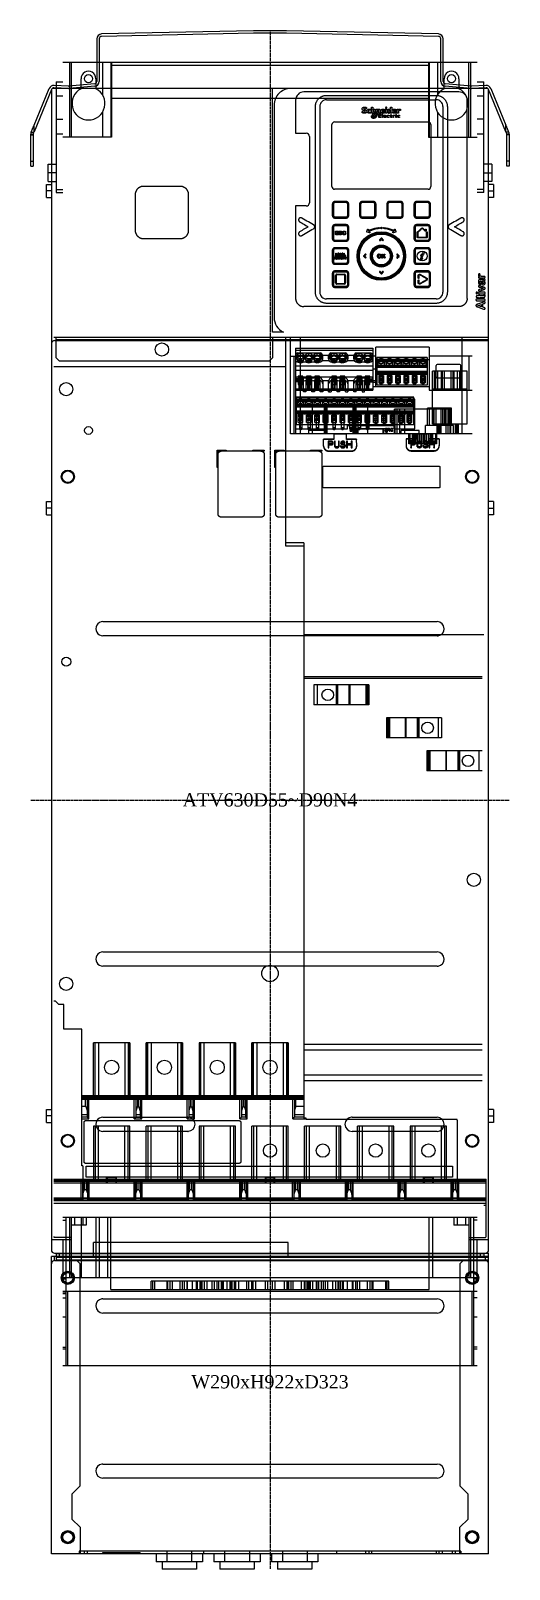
# Model space of a CAD drawing. Extents: x 0 to 290, y 0 to 931.
import ezdxf

# ---------------------------------------------------------------- set-up
doc = ezdxf.new("R2010")
doc.units = 0
doc.linetypes.add('DASHED', pattern=[0.75, 0.5, -0.25])
doc.layers.add('--8N-THT. FIXING HOLE', color=4, linetype='CONTINUOUS')
doc.layers.add('-15N-THT. THIẾT BỊ ĐÓNG MỞ', color=40, linetype='CONTINUOUS')
doc.styles.add('- 04.0', font='times.ttf', dxfattribs={"height": 4})

# ---------------------------------------------------------------- blocks, each defined once
blk = doc.blocks.new('06 - N - SC VSD ATV630D55~D90N4')
at = {"layer": '--8N-THT. FIXING HOLE'}
for centre in [(-110, 436.7), (110, 436.7)]:
    blk.add_circle(centre, 2.5, dxfattribs=at)
at = {"layer": '-15N-THT. THIẾT BỊ ĐÓNG MỞ'}
for p, q in [((-10, 465.7), (-102.06, 463.76)), ((102.06, 463.76), (10, 465.7)), ((-105, 460.76), (-105, 460.76)), ((-105, 460.76), (-105, 435.07)), ((-103.5, 460.76), (-103.5, 460.76)), ((-103.5, 460.76), (-103.5, 435.07)), ((-102.06, 463.76), (-102.06, 463.76)), ((-9.98, 464.2), (-102.03, 462.26)), ((-102.03, 462.26), (-102.03, 462.26)), ((-10, 465.7), (-10, 465.7)), ((10, 465.7), (-10, 465.7)), ((-9.98, 464.2), (-9.98, 464.2)), ((9.98, 464.2), (-9.98, 464.2)), ((9.98, 464.2), (9.98, 464.2)), ((102.03, 462.26), (9.98, 464.2)), ((10, 465.7), (10, 465.7)), ((102.03, 462.26), (102.03, 462.26)), ((102.06, 463.76), (102.06, 463.76)), ((103.5, 460.76), (103.5, 460.76)), ((103.5, 435.07), (103.5, 460.76)), ((105, 460.76), (105, 460.76)), ((105, 435.07), (105, 460.76)), ((-125.5, 446.7), (-125.5, 446.7)), ((-125.5, 446.7), (125.5, 446.7)), ((-121.5, 446.7), (-121.5, 446.7)), ((-121.5, 446.7), (-121.5, 401.2)), ((-120.5, 446.7), (-120.5, 401.2)), ((-101.5, 446.7), (-101.5, 426.97)), ((-96.5, 446.7), (-96.5, 401.2)), ((-96, 446.7), (-96, 401.2)), ((-96, 446.7), (-96, 446.7)), ((-96, 444.7), (-96, 444.7)), ((96, 444.7), (-96, 444.7)), ((96, 446.7), (96, 401.2)), ((96, 446.7), (96, 446.7)), ((96, 444.7), (96, 444.7)), ((96.5, 446.7), (96.5, 401.2)), ((101.5, 446.7), (101.5, 426.97)), ((120.5, 401.2), (120.5, 446.7)), ((121.5, 446.7), (121.5, 401.2)), ((121.5, 446.7), (121.5, 446.7)), ((125.5, 446.7), (125.5, 446.7)), ((-143, 408.53), (-133.81, 430.75)), ((-132.42, 430.18), (-143, 404.61)), ((-133.81, 430.75), (-133.81, 430.75)), ((-132.5, 429.99), (-132.5, 429.99)), ((-132.5, 429.99), (-132.5, -272.3)), ((-132.42, 430.18), (-132.42, 430.18)), ((132.06, 430.7), (-132.06, 430.7)), ((-130.96, 431.11), (-130.96, 431.11)), ((-122.17, 430.71), (-130.96, 431.11)), ((-130.9, 432.6), (-130.9, 432.6)), ((-122.1, 432.2), (-130.9, 432.6)), ((-129.5, 434.7), (-129.5, 367.7)), ((-129.5, 434.7), (-125.5, 434.7)), ((-122.17, 430.71), (-122.17, 430.71)), ((-122.1, 432.2), (-122.1, 432.2)), ((-106.37, 433.58), (-121.9, 432.21)), ((-121.9, 432.21), (-121.9, 432.21)), ((-106.24, 432.09), (-121.77, 430.71)), ((-121.77, 430.71), (-121.77, 430.71)), ((-114.5, 430.63), (-114.5, 436.7)), ((-114.5, 436.7), (-114.5, 436.7)), ((-114.5, 430.63), (-114.5, 430.63)), ((-106.37, 433.58), (-106.37, 433.58)), ((-106.24, 432.09), (-106.24, 432.09)), ((-105.5, 436.7), (-105.5, 430.63)), ((-105.5, 436.7), (-105.5, 436.7)), ((-105.5, 430.63), (-105.5, 430.63)), ((-105, 435.07), (-105, 435.07)), ((-103.5, 435.07), (-103.5, 435.07)), ((-96, 430.7), (-96, 430.7)), ((1.5, 283.2), (1.5, 430.7)), ((1.5, 430.7), (1.5, 430.7)), ((12.5, 430.7), (12.5, 430.7)), ((114.51, 428.68), (20.53, 428.68)), ((20.53, 428.68), (20.53, 428.68)), ((96, 430.7), (96, 430.7)), ((103.5, 435.07), (103.5, 435.07)), ((105, 435.07), (105, 435.07)), ((105.5, 430.63), (105.5, 436.7)), ((105.5, 436.7), (105.5, 436.7)), ((105.5, 430.63), (105.5, 430.63)), ((106.24, 432.09), (106.24, 432.09)), ((121.77, 430.71), (106.24, 432.09)), ((106.37, 433.58), (106.37, 433.58)), ((121.9, 432.21), (106.37, 433.58)), ((114.5, 436.7), (114.5, 430.63)), ((114.5, 436.7), (114.5, 436.7)), ((114.5, 430.63), (114.5, 430.63)), ((114.51, 428.68), (114.51, 428.68)), ((121.77, 430.71), (121.77, 430.71)), ((121.9, 432.21), (121.9, 432.21)), ((130.9, 432.6), (122.1, 432.2)), ((122.1, 432.2), (122.1, 432.2)), ((130.96, 431.11), (122.17, 430.71)), ((122.17, 430.71), (122.17, 430.71)), ((125.5, 434.7), (129.5, 434.7)), ((129.5, 367.7), (129.5, 434.7)), ((130.9, 432.6), (130.9, 432.6)), ((130.96, 431.11), (130.96, 431.11)), ((132.06, 430.7), (132.06, 430.7)), ((132.42, 430.18), (132.42, 430.18)), ((143, 404.61), (132.42, 430.18)), ((132.5, 429.99), (132.5, 429.99)), ((132.5, -272.3), (132.5, 429.99)), ((133.81, 430.75), (133.81, 430.75)), ((133.81, 430.75), (143, 408.53)), ((-125.5, 426.2), (-129.5, 426.2)), ((-96, 424.7), (-96, 424.7)), ((96, 424.7), (-96, 424.7)), ((2.5, 420.7), (2.5, 292.2)), ((2.5, 420.7), (2.5, 420.7)), ((15.53, 423.68), (15.53, 403.73)), ((15.53, 423.68), (15.53, 423.68)), ((27.53, 420.14), (27.55, 420.44)), ((27.53, 419.84), (27.53, 420.14)), ((27.53, 307.44), (27.53, 419.84)), ((27.53, 419.84), (27.53, 419.84)), ((27.55, 420.44), (27.59, 420.75)), ((27.59, 420.75), (27.64, 421.05)), ((27.64, 421.05), (27.7, 421.34)), ((27.7, 421.34), (27.77, 421.64)), ((27.77, 421.64), (27.86, 421.93)), ((27.86, 421.93), (27.96, 422.22)), ((27.96, 422.22), (28.07, 422.5)), ((28.07, 422.5), (28.2, 422.77)), ((28.2, 422.77), (28.34, 423.05)), ((28.34, 423.05), (28.49, 423.31)), ((28.49, 423.31), (28.65, 423.57)), ((28.65, 423.57), (28.82, 423.82)), ((28.82, 423.82), (29, 424.06)), ((29, 424.06), (29.2, 424.29)), ((29.2, 424.29), (29.4, 424.52)), ((29.4, 424.52), (29.62, 424.73)), ((29.62, 424.73), (29.84, 424.94)), ((29.84, 424.94), (30.08, 425.13)), ((30.08, 425.13), (30.32, 425.31)), ((30.2, 419.82), (30.2, 307.42)), ((30.2, 419.82), (30.2, 419.82)), ((30.32, 425.31), (30.57, 425.49)), ((30.57, 425.49), (30.82, 425.65)), ((30.82, 425.65), (31.09, 425.8)), ((31.09, 425.8), (31.36, 425.94)), ((31.36, 425.94), (31.64, 426.06)), ((31.64, 426.06), (31.92, 426.18)), ((31.92, 426.18), (32.21, 426.28)), ((32.21, 426.28), (32.5, 426.36)), ((32.5, 426.36), (32.79, 426.44)), ((32.79, 426.44), (33.09, 426.5)), ((33.09, 426.5), (33.39, 426.55)), ((33.39, 426.55), (33.69, 426.58)), ((33.69, 426.58), (33.99, 426.6)), ((33.99, 426.6), (34.3, 426.61)), ((34.3, 426.61), (34.3, 426.61)), ((34.3, 426.61), (100.7, 426.61)), ((34.3, 423.92), (100.7, 423.92)), ((56.1, 419.13), (56.17, 419.19)), ((56.17, 419.19), (56.24, 419.25)), ((56.24, 419.25), (56.32, 419.3)), ((56.32, 419.3), (56.4, 419.34)), ((56.4, 419.34), (56.49, 419.38)), ((56.49, 419.38), (56.57, 419.41)), ((56.57, 419.41), (56.66, 419.44)), ((56.66, 419.44), (56.75, 419.46)), ((56.75, 419.46), (56.84, 419.48)), ((56.84, 419.48), (56.93, 419.49)), ((56.93, 419.49), (57.02, 419.5)), ((57.02, 419.5), (57.12, 419.51)), ((57.12, 419.51), (57.21, 419.51)), ((57.21, 419.51), (57.31, 419.51)), ((57.31, 419.51), (57.4, 419.51)), ((57.4, 419.51), (57.5, 419.5)), ((57.5, 419.5), (57.59, 419.49)), ((57.59, 419.49), (57.68, 419.47)), ((57.68, 419.47), (57.77, 419.46)), ((57.77, 419.46), (57.86, 419.44)), ((57.86, 419.44), (57.95, 419.41)), ((57.95, 419.41), (58.04, 419.39)), ((58.04, 419.39), (58.13, 419.36)), ((58.13, 419.36), (58.22, 419.33)), ((58.22, 419.33), (58.31, 419.3)), ((58.31, 419.3), (58.39, 419.26)), ((58.39, 419.26), (58.48, 419.22)), ((58.48, 419.22), (58.48, 418.51)), ((58.48, 419.22), (58.48, 419.22)), ((61.43, 415.79), (61.43, 419.47)), ((61.43, 419.47), (62.22, 419.47)), ((61.43, 419.47), (61.43, 419.47)), ((62.22, 419.47), (62.22, 417.91)), ((62.22, 419.47), (62.22, 419.47)), ((70.83, 419.32), (70.83, 419.32)), ((72.97, 418.17), (72.97, 419.47)), ((72.97, 419.47), (73.75, 419.47)), ((72.97, 419.47), (72.97, 419.47)), ((73.75, 419.47), (73.75, 415.78)), ((73.75, 419.47), (73.75, 419.47)), ((96, 424.7), (96, 424.7)), ((100.7, 426.61), (100.7, 426.61)), ((100.7, 426.61), (101, 426.6)), ((100.7, 423.92), (100.7, 423.92)), ((101, 426.6), (101.3, 426.58)), ((101.3, 426.58), (101.61, 426.55)), ((101.61, 426.55), (101.91, 426.5)), ((101.91, 426.5), (102.2, 426.44)), ((102.2, 426.44), (102.5, 426.36)), ((102.5, 426.36), (102.79, 426.28)), ((102.79, 426.28), (103.08, 426.18)), ((103.08, 426.18), (103.36, 426.06)), ((103.36, 426.06), (103.64, 425.94)), ((103.64, 425.94), (103.91, 425.8)), ((103.91, 425.8), (104.17, 425.65)), ((104.17, 425.65), (104.43, 425.49)), ((104.43, 425.49), (104.68, 425.31)), ((104.68, 425.31), (104.92, 425.13)), ((104.8, 419.82), (104.8, 307.42)), ((104.8, 419.82), (104.8, 419.82)), ((104.92, 425.13), (105.15, 424.94)), ((105.15, 424.94), (105.38, 424.73)), ((105.38, 424.73), (105.59, 424.52)), ((105.59, 424.52), (105.8, 424.29)), ((105.8, 424.29), (105.99, 424.06)), ((105.99, 424.06), (106.17, 423.82)), ((106.17, 423.82), (106.35, 423.57)), ((106.35, 423.57), (106.51, 423.31)), ((106.51, 423.31), (106.66, 423.05)), ((106.66, 423.05), (106.8, 422.77)), ((106.8, 422.77), (106.92, 422.5)), ((106.92, 422.5), (107.04, 422.22)), ((107.04, 422.22), (107.14, 421.93)), ((107.14, 421.93), (107.22, 421.64)), ((107.22, 421.64), (107.3, 421.34)), ((107.3, 421.34), (107.36, 421.05)), ((107.36, 421.05), (107.41, 420.75)), ((107.41, 420.75), (107.44, 420.44)), ((107.44, 420.44), (107.46, 420.14)), ((107.46, 420.14), (107.47, 419.84)), ((107.47, 419.84), (107.47, 419.84)), ((107.47, 419.84), (107.47, 307.44)), ((119.51, 303.69), (119.51, 423.68)), ((119.51, 423.68), (119.51, 423.68)), ((129.5, 426.2), (125.5, 426.2)), ((-129.5, 412.2), (-125.5, 412.2)), ((-114.5, 412.77), (-114.5, 412.77)), ((-101.5, 416.43), (-101.5, 401.2)), ((39.15, 410.47), (95.85, 410.47)), ((39.15, 410.47), (39.15, 410.47)), ((55.82, 418.45), (55.82, 418.45)), ((55.83, 418.55), (55.84, 418.64)), ((55.82, 418.45), (55.83, 418.55)), ((55.83, 418.39), (55.82, 418.45)), ((55.83, 418.33), (55.83, 418.39)), ((55.84, 418.26), (55.83, 418.33)), ((55.84, 418.64), (55.86, 418.73)), ((55.85, 418.2), (55.84, 418.26)), ((55.87, 418.14), (55.85, 418.2)), ((55.86, 418.73), (55.89, 418.82)), ((55.89, 418.08), (55.87, 418.14)), ((55.89, 418.82), (55.93, 418.9)), ((55.91, 418.02), (55.89, 418.08)), ((55.9, 416.09), (55.9, 416.89)), ((55.9, 416.89), (55.98, 416.84)), ((55.9, 416.89), (55.9, 416.89)), ((56.01, 416.04), (55.9, 416.09)), ((55.9, 416.09), (55.9, 416.09)), ((55.94, 417.96), (55.91, 418.02)), ((55.93, 418.9), (55.98, 418.98)), ((55.97, 417.9), (55.94, 417.96)), ((56, 417.85), (55.97, 417.9)), ((55.98, 418.98), (56.04, 419.06)), ((55.98, 416.84), (56.05, 416.79)), ((56.04, 417.8), (56, 417.85)), ((56.13, 415.98), (56.01, 416.04)), ((56.04, 419.06), (56.1, 419.13)), ((56.08, 417.75), (56.04, 417.8)), ((56.05, 416.79), (56.13, 416.74)), ((56.13, 417.71), (56.08, 417.75)), ((56.17, 417.66), (56.13, 417.71)), ((56.13, 416.74), (56.21, 416.69)), ((56.24, 415.93), (56.13, 415.98)), ((56.22, 417.62), (56.17, 417.66)), ((56.21, 416.69), (56.29, 416.65)), ((56.27, 417.59), (56.22, 417.62)), ((56.36, 415.88), (56.24, 415.93)), ((56.33, 417.55), (56.27, 417.59)), ((56.29, 416.65), (56.37, 416.61)), ((56.38, 417.52), (56.33, 417.55)), ((56.48, 415.84), (56.36, 415.88)), ((56.37, 416.61), (56.45, 416.57)), ((56.44, 417.49), (56.38, 417.52)), ((56.49, 417.46), (56.44, 417.49)), ((56.45, 416.57), (56.54, 416.53)), ((56.6, 415.81), (56.48, 415.84)), ((56.55, 417.43), (56.49, 417.46)), ((56.54, 416.53), (56.62, 416.5)), ((56.61, 417.4), (56.55, 417.43)), ((56.73, 415.78), (56.6, 415.81)), ((56.66, 417.38), (56.61, 417.4)), ((56.62, 416.5), (56.71, 416.48)), ((56.72, 417.35), (56.66, 417.38)), ((56.71, 416.48), (56.8, 416.45)), ((56.78, 417.33), (56.72, 417.35)), ((56.85, 415.76), (56.73, 415.78)), ((56.79, 418.63), (56.77, 418.57)), ((56.77, 418.57), (56.77, 418.5)), ((56.77, 418.5), (56.79, 418.44)), ((56.84, 417.31), (56.78, 417.33)), ((56.83, 418.68), (56.79, 418.63)), ((56.79, 418.44), (56.82, 418.38)), ((56.8, 416.45), (56.89, 416.44)), ((56.82, 418.38), (56.87, 418.34)), ((56.87, 418.73), (56.83, 418.68)), ((56.9, 417.28), (56.84, 417.31)), ((56.98, 415.75), (56.85, 415.76)), ((56.93, 418.76), (56.87, 418.73)), ((56.87, 418.34), (56.92, 418.3)), ((56.89, 416.44), (56.98, 416.42)), ((56.96, 417.26), (56.9, 417.28)), ((56.92, 418.3), (56.98, 418.26)), ((56.99, 418.79), (56.93, 418.76)), ((57.02, 417.24), (56.96, 417.26)), ((56.98, 418.26), (57.04, 418.23)), ((56.98, 416.42), (57.07, 416.42)), ((57.1, 415.74), (56.98, 415.75)), ((57.05, 418.81), (56.99, 418.79)), ((57.08, 417.22), (57.02, 417.24)), ((57.04, 418.23), (57.1, 418.2)), ((57.12, 418.82), (57.05, 418.81)), ((57.07, 416.42), (57.16, 416.41)), ((57.14, 417.2), (57.08, 417.22)), ((57.1, 418.2), (57.16, 418.17)), ((57.23, 415.74), (57.1, 415.74)), ((57.18, 418.83), (57.12, 418.82)), ((57.2, 417.18), (57.14, 417.2)), ((57.16, 418.17), (57.22, 418.15)), ((57.16, 416.41), (57.19, 416.41)), ((57.16, 416.41), (57.16, 416.41)), ((57.25, 418.84), (57.18, 418.83)), ((57.19, 416.41), (57.22, 416.41)), ((57.26, 417.15), (57.2, 417.18)), ((57.22, 418.15), (57.28, 418.13)), ((57.22, 416.41), (57.25, 416.42)), ((57.3, 415.74), (57.23, 415.74)), ((57.23, 415.74), (57.23, 415.74)), ((57.31, 418.84), (57.25, 418.84)), ((57.25, 416.42), (57.28, 416.42)), ((57.31, 417.13), (57.26, 417.15)), ((57.28, 418.13), (57.34, 418.1)), ((57.28, 416.42), (57.31, 416.42)), ((57.36, 415.74), (57.3, 415.74)), ((57.49, 418.83), (57.31, 418.84)), ((57.31, 418.84), (57.31, 418.84)), ((57.37, 417.1), (57.31, 417.13)), ((57.31, 416.42), (57.34, 416.43)), ((57.34, 418.1), (57.4, 418.08)), ((57.34, 416.43), (57.38, 416.43)), ((57.43, 415.75), (57.36, 415.74)), ((57.43, 417.08), (57.37, 417.1)), ((57.38, 416.43), (57.41, 416.44)), ((57.4, 418.08), (57.46, 418.06)), ((57.41, 416.44), (57.44, 416.45)), ((57.49, 417.05), (57.43, 417.08)), ((57.49, 415.75), (57.43, 415.75)), ((57.44, 416.45), (57.47, 416.46)), ((57.46, 418.06), (57.52, 418.04)), ((57.47, 416.46), (57.5, 416.47)), ((57.66, 418.8), (57.49, 418.83)), ((57.54, 417.01), (57.49, 417.05)), ((57.56, 415.76), (57.49, 415.75)), ((57.5, 416.47), (57.52, 416.48)), ((57.52, 418.04), (57.58, 418.02)), ((57.52, 416.48), (57.55, 416.49)), ((57.59, 416.97), (57.54, 417.01)), ((57.55, 416.49), (57.58, 416.51)), ((57.62, 415.77), (57.56, 415.76)), ((57.58, 418.02), (57.64, 417.99)), ((57.58, 416.51), (57.6, 416.53)), ((57.64, 416.93), (57.59, 416.97)), ((57.6, 416.53), (57.63, 416.55)), ((57.69, 415.78), (57.62, 415.77)), ((57.63, 416.55), (57.65, 416.57)), ((57.64, 417.99), (57.7, 417.97)), ((57.67, 416.87), (57.64, 416.93)), ((57.65, 416.57), (57.66, 416.6)), ((57.83, 418.76), (57.66, 418.8)), ((57.66, 416.6), (57.68, 416.63)), ((57.7, 416.82), (57.67, 416.87)), ((57.68, 416.63), (57.69, 416.66)), ((57.69, 416.66), (57.7, 416.69)), ((57.75, 415.8), (57.69, 415.78)), ((57.7, 417.97), (57.76, 417.95)), ((57.7, 416.75), (57.7, 416.82)), ((57.7, 416.72), (57.7, 416.75)), ((57.7, 416.75), (57.7, 416.75)), ((57.7, 416.69), (57.7, 416.72)), ((57.81, 415.82), (57.75, 415.8)), ((57.76, 417.95), (57.82, 417.92)), ((57.87, 415.84), (57.81, 415.82)), ((57.82, 417.92), (57.88, 417.89)), ((58, 418.7), (57.83, 418.76)), ((57.94, 415.86), (57.87, 415.84)), ((57.88, 417.89), (57.94, 417.86)), ((57.94, 417.86), (58, 417.83)), ((58, 415.88), (57.94, 415.86)), ((58.16, 418.64), (58, 418.7)), ((58, 417.83), (58.06, 417.8)), ((58.06, 415.91), (58, 415.88)), ((58.06, 417.8), (58.11, 417.77)), ((58.11, 415.94), (58.06, 415.91)), ((58.11, 417.77), (58.17, 417.73)), ((58.17, 415.98), (58.11, 415.94)), ((58.32, 418.58), (58.16, 418.64)), ((58.17, 417.73), (58.22, 417.69)), ((58.22, 416.01), (58.17, 415.98)), ((58.22, 417.69), (58.27, 417.65)), ((58.28, 416.05), (58.22, 416.01)), ((58.27, 417.65), (58.32, 417.61)), ((58.33, 416.1), (58.28, 416.05)), ((58.48, 418.51), (58.32, 418.58)), ((58.32, 417.61), (58.37, 417.56)), ((58.37, 416.14), (58.33, 416.1)), ((58.37, 417.56), (58.41, 417.51)), ((58.42, 416.19), (58.37, 416.14)), ((58.41, 417.51), (58.46, 417.46)), ((58.46, 416.24), (58.42, 416.19)), ((58.46, 417.46), (58.49, 417.41)), ((58.49, 416.3), (58.46, 416.24)), ((58.48, 418.51), (58.48, 418.51)), ((58.49, 417.41), (58.53, 417.35)), ((58.53, 416.35), (58.49, 416.3)), ((58.53, 417.35), (58.56, 417.3)), ((58.56, 416.41), (58.53, 416.35)), ((58.56, 417.3), (58.58, 417.24)), ((58.58, 416.47), (58.56, 416.41)), ((58.58, 417.24), (58.6, 417.17)), ((58.6, 416.53), (58.58, 416.47)), ((58.6, 417.17), (58.62, 417.11)), ((58.62, 416.6), (58.6, 416.53)), ((58.62, 417.11), (58.63, 417.05)), ((58.63, 416.66), (58.62, 416.6)), ((58.63, 417.05), (58.64, 416.98)), ((58.64, 416.72), (58.63, 416.66)), ((58.64, 416.98), (58.65, 416.92)), ((58.65, 416.79), (58.64, 416.72)), ((58.65, 416.92), (58.65, 416.85)), ((58.65, 416.85), (58.65, 416.79)), ((58.83, 417.16), (58.84, 417.24)), ((58.83, 417.08), (58.83, 417.16)), ((58.83, 417), (58.83, 417.08)), ((58.83, 416.91), (58.83, 417)), ((58.84, 416.83), (58.83, 416.91)), ((58.84, 417.24), (58.86, 417.32)), ((58.85, 416.75), (58.84, 416.83)), ((58.87, 416.67), (58.85, 416.75)), ((58.86, 417.32), (58.88, 417.39)), ((58.89, 416.6), (58.87, 416.67)), ((58.88, 417.39), (58.9, 417.47)), ((58.92, 416.52), (58.89, 416.6)), ((58.9, 417.47), (58.93, 417.55)), ((58.95, 416.45), (58.92, 416.52)), ((58.93, 417.55), (58.97, 417.62)), ((58.99, 416.38), (58.95, 416.45)), ((58.97, 417.62), (59.01, 417.69)), ((59.03, 416.31), (58.99, 416.38)), ((59.01, 417.69), (59.05, 417.76)), ((59.08, 416.24), (59.03, 416.31)), ((59.05, 417.76), (59.1, 417.82)), ((59.13, 416.18), (59.08, 416.24)), ((59.1, 417.82), (59.15, 417.88)), ((59.19, 416.12), (59.13, 416.18)), ((59.15, 417.88), (59.2, 417.94)), ((59.25, 416.07), (59.19, 416.12)), ((59.2, 417.94), (59.26, 417.99)), ((59.31, 416.02), (59.25, 416.07)), ((59.26, 417.99), (59.33, 418.04)), ((59.38, 415.97), (59.31, 416.02)), ((59.33, 418.04), (59.39, 418.09)), ((59.45, 415.93), (59.38, 415.97)), ((59.39, 418.09), (59.46, 418.13)), ((59.52, 415.89), (59.45, 415.93)), ((59.46, 418.13), (59.53, 418.17)), ((59.59, 415.86), (59.52, 415.89)), ((59.53, 418.17), (59.61, 418.2)), ((59.67, 415.83), (59.59, 415.86)), ((59.61, 418.2), (59.68, 418.23)), ((59.67, 417.1), (59.66, 417.05)), ((59.66, 417.05), (59.66, 417.01)), ((59.66, 417.01), (59.67, 416.97)), ((59.68, 417.18), (59.67, 417.14)), ((59.67, 417.14), (59.67, 417.1)), ((59.67, 416.97), (59.67, 416.93)), ((59.67, 416.93), (59.68, 416.88)), ((59.75, 415.81), (59.67, 415.83)), ((59.68, 418.23), (59.76, 418.26)), ((59.69, 417.23), (59.68, 417.18)), ((59.68, 416.88), (59.68, 416.84)), ((59.68, 416.84), (59.69, 416.8)), ((59.7, 417.27), (59.69, 417.23)), ((59.69, 416.8), (59.71, 416.76)), ((59.71, 417.31), (59.7, 417.27)), ((59.73, 417.35), (59.71, 417.31)), ((59.71, 416.76), (59.72, 416.72)), ((59.72, 416.72), (59.74, 416.68)), ((59.75, 417.39), (59.73, 417.35)), ((59.74, 416.68), (59.76, 416.64)), ((59.77, 417.42), (59.75, 417.39)), ((59.82, 415.79), (59.75, 415.81)), ((59.76, 418.26), (59.84, 418.28)), ((59.76, 416.64), (59.78, 416.61)), ((59.79, 417.46), (59.77, 417.42)), ((59.78, 416.61), (59.8, 416.57)), ((59.82, 417.49), (59.79, 417.46)), ((59.8, 416.57), (59.83, 416.54)), ((59.85, 417.53), (59.82, 417.49)), ((59.9, 415.77), (59.82, 415.79)), ((59.83, 416.54), (59.86, 416.51)), ((59.84, 418.28), (59.92, 418.29)), ((59.88, 417.56), (59.85, 417.53)), ((59.86, 416.51), (59.89, 416.48)), ((59.91, 417.58), (59.88, 417.56)), ((59.89, 416.48), (59.92, 416.45)), ((59.98, 415.76), (59.9, 415.77)), ((59.95, 417.61), (59.91, 417.58)), ((59.92, 418.29), (60, 418.31)), ((59.92, 416.45), (59.96, 416.42)), ((59.98, 417.63), (59.95, 417.61)), ((59.96, 416.42), (60, 416.4)), ((60.02, 417.65), (59.98, 417.63)), ((60.06, 415.75), (59.98, 415.76)), ((60, 418.31), (60.08, 418.32)), ((60, 416.4), (60.03, 416.38)), ((60.06, 417.67), (60.02, 417.65)), ((60.03, 416.38), (60.07, 416.36)), ((60.1, 417.69), (60.06, 417.67)), ((60.14, 415.74), (60.06, 415.75)), ((60.07, 416.36), (60.11, 416.35)), ((60.08, 418.32), (60.16, 418.32)), ((60.14, 417.7), (60.1, 417.69)), ((60.11, 416.35), (60.15, 416.33)), ((60.18, 417.72), (60.14, 417.7)), ((60.22, 415.74), (60.14, 415.74)), ((60.15, 416.33), (60.2, 416.32)), ((60.16, 418.32), (60.24, 418.32)), ((60.22, 417.73), (60.18, 417.72)), ((60.2, 416.32), (60.24, 416.31)), ((60.26, 417.73), (60.22, 417.73)), ((60.3, 415.74), (60.22, 415.74)), ((60.24, 418.32), (60.36, 418.32)), ((60.24, 418.32), (60.24, 418.32)), ((60.24, 416.31), (60.28, 416.31)), ((60.31, 417.74), (60.26, 417.73)), ((60.28, 416.31), (60.32, 416.3)), ((60.38, 415.74), (60.3, 415.74)), ((60.35, 417.74), (60.31, 417.74)), ((60.32, 416.3), (60.37, 416.3)), ((60.39, 417.75), (60.35, 417.74)), ((60.36, 418.32), (60.48, 418.31)), ((60.37, 416.3), (60.41, 416.3)), ((60.49, 415.75), (60.38, 415.74)), ((60.38, 415.74), (60.38, 415.74)), ((60.44, 417.75), (60.39, 417.75)), ((60.41, 416.3), (60.48, 416.3)), ((60.41, 416.3), (60.41, 416.3)), ((60.5, 417.75), (60.44, 417.75)), ((60.44, 417.75), (60.44, 417.75)), ((60.48, 418.31), (60.6, 418.29)), ((60.48, 416.3), (60.54, 416.3)), ((60.59, 415.77), (60.49, 415.75)), ((60.56, 417.74), (60.5, 417.75)), ((60.54, 416.3), (60.61, 416.31)), ((60.62, 417.73), (60.56, 417.74)), ((60.7, 415.79), (60.59, 415.77)), ((60.6, 418.29), (60.72, 418.26)), ((60.61, 416.31), (60.67, 416.33)), ((60.68, 417.72), (60.62, 417.73)), ((60.67, 416.33), (60.74, 416.34)), ((60.74, 417.71), (60.68, 417.72)), ((60.8, 415.81), (60.7, 415.79)), ((60.72, 418.26), (60.84, 418.24)), ((60.79, 417.69), (60.74, 417.71)), ((60.74, 416.34), (60.8, 416.36)), ((60.85, 417.67), (60.79, 417.69)), ((60.8, 416.36), (60.86, 416.38)), ((60.91, 415.84), (60.8, 415.81)), ((60.84, 418.24), (60.96, 418.2)), ((60.91, 417.65), (60.85, 417.67)), ((60.86, 416.38), (60.93, 416.4)), ((60.96, 417.63), (60.91, 417.65)), ((61.01, 415.87), (60.91, 415.84)), ((60.93, 416.4), (60.99, 416.42)), ((60.96, 418.2), (61.07, 418.16)), ((61.02, 417.61), (60.96, 417.63)), ((60.99, 416.42), (61.05, 416.45)), ((61.11, 415.91), (61.01, 415.87)), ((61.07, 417.58), (61.02, 417.61)), ((61.05, 416.45), (61.11, 416.47)), ((61.07, 418.16), (61.07, 417.58)), ((61.07, 418.16), (61.07, 418.16)), ((61.07, 417.58), (61.07, 417.58)), ((61.11, 416.47), (61.11, 415.91)), ((61.11, 416.47), (61.11, 416.47)), ((61.11, 415.91), (61.11, 415.91)), ((62.22, 415.79), (61.43, 415.79)), ((61.43, 415.79), (61.43, 415.79)), ((61.56, 413.83), (61.57, 413.92)), ((61.56, 413.73), (61.56, 413.83)), ((61.56, 413.64), (61.56, 413.73)), ((61.56, 413.54), (61.56, 413.64)), ((61.58, 413.45), (61.56, 413.54)), ((61.57, 413.92), (61.59, 414.02)), ((61.6, 413.36), (61.58, 413.45)), ((61.59, 414.02), (61.61, 414.11)), ((61.63, 413.27), (61.6, 413.36)), ((61.61, 414.11), (62.25, 414.11)), ((61.61, 414.11), (61.61, 414.11)), ((61.67, 413.18), (61.63, 413.27)), ((61.71, 413.09), (61.67, 413.18)), ((62.36, 414.42), (61.7, 414.42)), ((61.7, 414.42), (61.7, 414.42)), ((61.76, 413.02), (61.71, 413.09)), ((61.82, 412.94), (61.76, 413.02)), ((61.89, 412.88), (61.82, 412.94)), ((61.84, 414.71), (62.39, 414.71)), ((61.84, 414.71), (61.84, 414.71)), ((61.97, 412.82), (61.89, 412.88)), ((62.05, 412.77), (61.97, 412.82)), ((62.5, 415.01), (62.04, 415.01)), ((62.04, 415.01), (62.04, 415.01)), ((62.13, 412.73), (62.05, 412.77)), ((62.18, 413.82), (62.06, 413.34)), ((62.06, 413.34), (62.06, 413.34)), ((62.06, 413.34), (62.8, 413.34)), ((62.22, 412.69), (62.13, 412.73)), ((62.18, 413.82), (62.18, 413.82)), ((62.66, 413.82), (62.18, 413.82)), ((62.22, 417.91), (62.26, 417.95)), ((62.22, 417.91), (62.22, 417.91)), ((62.24, 417.4), (62.22, 417.37)), ((62.22, 417.37), (62.22, 415.79)), ((62.22, 417.37), (62.22, 417.37)), ((62.22, 415.79), (62.22, 415.79)), ((62.31, 412.66), (62.22, 412.69)), ((62.26, 417.43), (62.24, 417.4)), ((62.25, 414.11), (62.36, 414.42)), ((62.25, 414.11), (62.25, 414.11)), ((62.26, 417.95), (62.3, 418)), ((62.28, 417.46), (62.26, 417.43)), ((62.3, 417.48), (62.28, 417.46)), ((62.3, 418), (62.34, 418.04)), ((62.32, 417.51), (62.3, 417.48)), ((62.4, 412.64), (62.31, 412.66)), ((62.35, 417.54), (62.32, 417.51)), ((62.34, 418.04), (62.39, 418.08)), ((62.37, 417.56), (62.35, 417.54)), ((62.36, 414.42), (62.36, 414.42)), ((62.39, 417.59), (62.37, 417.56)), ((62.39, 418.08), (62.44, 418.12)), ((62.42, 417.61), (62.39, 417.59)), ((62.39, 415.42), (62.45, 415.48)), ((62.39, 415.42), (62.39, 415.42)), ((62.39, 414.71), (62.5, 415.01)), ((62.39, 414.71), (62.39, 414.71)), ((62.5, 412.63), (62.4, 412.64)), ((62.45, 417.64), (62.42, 417.61)), ((62.44, 418.12), (62.49, 418.16)), ((62.48, 417.66), (62.45, 417.64)), ((62.45, 415.48), (62.52, 415.54)), ((62.51, 417.68), (62.48, 417.66)), ((62.49, 418.16), (62.54, 418.19)), ((62.5, 415.01), (62.5, 415.01)), ((62.59, 412.62), (62.5, 412.63)), ((62.54, 417.69), (62.51, 417.68)), ((62.52, 415.54), (62.6, 415.6)), ((62.54, 418.19), (62.59, 418.22)), ((62.57, 417.71), (62.54, 417.69)), ((62.6, 417.72), (62.57, 417.71)), ((62.59, 418.22), (62.65, 418.25)), ((62.69, 412.62), (62.59, 412.62)), ((62.64, 417.73), (62.6, 417.72)), ((62.6, 415.6), (62.67, 415.66)), ((62.67, 417.74), (62.64, 417.73)), ((62.65, 418.25), (62.71, 418.27)), ((62.67, 413.83), (62.66, 413.82)), ((62.66, 413.82), (62.66, 413.82)), ((62.71, 417.75), (62.67, 417.74)), ((62.67, 415.66), (62.75, 415.71)), ((62.69, 413.83), (62.67, 413.83)), ((62.7, 413.83), (62.69, 413.83)), ((62.78, 412.62), (62.69, 412.62)), ((62.71, 413.84), (62.7, 413.83)), ((62.71, 418.27), (62.77, 418.29)), ((62.74, 417.75), (62.71, 417.75)), ((62.72, 413.84), (62.71, 413.84)), ((62.73, 413.85), (62.72, 413.84)), ((62.74, 413.86), (62.73, 413.85)), ((62.77, 417.75), (62.74, 417.75)), ((62.74, 417.75), (62.74, 417.75)), ((62.75, 413.86), (62.74, 413.86)), ((62.75, 415.71), (62.82, 415.77)), ((62.76, 413.87), (62.75, 413.86)), ((62.77, 413.88), (62.76, 413.87)), ((62.77, 418.29), (62.83, 418.3)), ((62.8, 417.75), (62.77, 417.75)), ((62.78, 413.89), (62.77, 413.88)), ((62.79, 413.9), (62.78, 413.89)), ((62.88, 412.63), (62.78, 412.62)), ((62.8, 413.92), (62.79, 413.91)), ((62.79, 413.91), (62.79, 413.9)), ((62.83, 417.74), (62.8, 417.75)), ((62.81, 413.94), (62.8, 413.92)), ((62.8, 413.34), (62.8, 413.34)), ((62.8, 413.34), (62.85, 413.34)), ((63, 414.76), (62.81, 413.94)), ((62.81, 413.94), (62.81, 413.94)), ((62.82, 415.77), (62.9, 415.82)), ((62.83, 418.3), (62.89, 418.31)), ((62.85, 417.73), (62.83, 417.74)), ((62.88, 417.73), (62.85, 417.73)), ((62.85, 413.34), (62.91, 413.34)), ((62.9, 417.72), (62.88, 417.73)), ((62.97, 412.65), (62.88, 412.63)), ((62.89, 418.31), (62.95, 418.32)), ((62.93, 417.7), (62.9, 417.72)), ((62.9, 415.82), (62.98, 415.86)), ((62.91, 413.34), (62.96, 413.35)), ((62.95, 417.69), (62.93, 417.7)), ((62.95, 418.32), (63.01, 418.32)), ((62.98, 417.67), (62.95, 417.69)), ((62.96, 413.35), (63.02, 413.36)), ((63.06, 412.66), (62.97, 412.65)), ((63, 417.65), (62.98, 417.67)), ((62.98, 415.86), (63.07, 415.91)), ((63.02, 417.63), (63, 417.65)), ((63.02, 414.82), (63, 414.76)), ((63, 414.76), (63, 414.76)), ((63.01, 418.32), (63.07, 418.32)), ((63.04, 417.61), (63.02, 417.63)), ((63.03, 414.87), (63.02, 414.82)), ((63.02, 413.36), (63.07, 413.37)), ((63.05, 414.92), (63.03, 414.87)), ((63.05, 417.59), (63.04, 417.61)), ((63.07, 417.57), (63.05, 417.59)), ((63.08, 414.97), (63.05, 414.92)), ((63.15, 412.69), (63.06, 412.66)), ((63.07, 418.32), (63.14, 418.32)), ((63.08, 417.54), (63.07, 417.57)), ((63.07, 415.91), (63.15, 415.95)), ((63.07, 413.37), (63.13, 413.38)), ((63.09, 417.51), (63.08, 417.54)), ((63.1, 415.02), (63.08, 414.97)), ((63.1, 417.49), (63.09, 417.51)), ((63.11, 417.46), (63.1, 417.49)), ((63.13, 415.06), (63.1, 415.02)), ((63.12, 417.43), (63.11, 417.46)), ((63.13, 417.4), (63.12, 417.43)), ((63.13, 417.38), (63.13, 417.4)), ((63.14, 417.35), (63.13, 417.38)), ((63.17, 415.11), (63.13, 415.06)), ((63.13, 413.38), (63.18, 413.4)), ((63.14, 418.32), (63.2, 418.31)), ((63.14, 417.32), (63.14, 417.35)), ((63.14, 417.29), (63.14, 417.32)), ((63.14, 417.26), (63.14, 417.29)), ((63.15, 417.23), (63.14, 417.26)), ((63.15, 417.2), (63.15, 417.23)), ((63.15, 416.33), (63.15, 417.2)), ((63.15, 417.2), (63.15, 417.2)), ((63.25, 416.38), (63.15, 416.33)), ((63.15, 416.33), (63.15, 416.33)), ((63.15, 415.95), (63.24, 415.99)), ((63.25, 412.71), (63.15, 412.69)), ((63.2, 415.15), (63.17, 415.11)), ((63.18, 413.4), (63.23, 413.42)), ((63.2, 418.31), (63.26, 418.3)), ((63.24, 415.19), (63.2, 415.15)), ((63.23, 413.42), (63.29, 413.44)), ((63.24, 415.99), (63.32, 416.03)), ((63.28, 415.23), (63.24, 415.19)), ((63.36, 416.43), (63.25, 416.38)), ((63.34, 412.74), (63.25, 412.71)), ((63.26, 418.3), (63.32, 418.28)), ((63.33, 415.26), (63.28, 415.23)), ((63.29, 413.44), (63.34, 413.46)), ((63.32, 418.28), (63.38, 418.26)), ((63.32, 416.03), (63.41, 416.06)), ((63.37, 415.29), (63.33, 415.26)), ((63.34, 413.46), (63.39, 413.49)), ((63.42, 412.77), (63.34, 412.74)), ((63.47, 416.47), (63.36, 416.43)), ((63.42, 415.32), (63.37, 415.29)), ((63.38, 418.26), (63.43, 418.24)), ((63.39, 413.49), (63.43, 413.52)), ((63.41, 416.06), (63.5, 416.09)), ((63.47, 415.35), (63.42, 415.32)), ((63.51, 412.81), (63.42, 412.77)), ((63.43, 418.24), (63.49, 418.21)), ((63.43, 413.52), (63.48, 413.55)), ((63.58, 416.5), (63.47, 416.47)), ((63.52, 415.37), (63.47, 415.35)), ((63.48, 413.55), (63.53, 413.59)), ((63.49, 418.21), (63.54, 418.18)), ((63.5, 416.09), (63.59, 416.11)), ((63.6, 412.85), (63.51, 412.81)), ((63.57, 415.39), (63.52, 415.37)), ((63.53, 413.59), (63.57, 413.62)), ((63.54, 418.18), (63.59, 418.14)), ((63.62, 415.41), (63.57, 415.39)), ((63.57, 413.62), (63.61, 413.66)), ((63.7, 416.53), (63.58, 416.5)), ((63.59, 418.14), (63.64, 418.1)), ((63.59, 416.11), (63.68, 416.14)), ((63.68, 412.89), (63.6, 412.85)), ((63.61, 413.66), (63.65, 413.7)), ((63.67, 415.43), (63.62, 415.41)), ((63.64, 418.1), (63.69, 418.06)), ((63.65, 413.7), (63.68, 413.75)), ((63.73, 415.44), (63.67, 415.43)), ((63.68, 416.14), (63.77, 416.15)), ((63.68, 413.75), (63.71, 413.8)), ((63.77, 412.94), (63.68, 412.89)), ((63.69, 418.06), (63.73, 418.01)), ((63.81, 416.56), (63.7, 416.53)), ((63.71, 413.8), (63.74, 413.84)), ((63.73, 418.01), (63.76, 417.96)), ((63.78, 415.45), (63.73, 415.44)), ((63.74, 413.84), (63.76, 413.9)), ((63.76, 417.96), (63.8, 417.91)), ((63.76, 413.9), (63.78, 413.95)), ((63.77, 416.15), (63.87, 416.17)), ((63.85, 412.98), (63.77, 412.94)), ((63.84, 415.46), (63.78, 415.45)), ((63.78, 413.95), (63.79, 414)), ((63.79, 414), (64.04, 414.95)), ((63.79, 414), (63.79, 414)), ((63.8, 417.91), (63.83, 417.85)), ((63.93, 416.58), (63.81, 416.56)), ((63.83, 417.85), (63.85, 417.8)), ((63.89, 415.46), (63.84, 415.46)), ((63.85, 417.8), (63.87, 417.74)), ((63.93, 413.04), (63.85, 412.98)), ((63.87, 417.74), (63.89, 417.68)), ((63.87, 416.17), (63.96, 416.18)), ((63.89, 417.68), (63.91, 417.62)), ((63.95, 415.46), (63.89, 415.46)), ((63.91, 417.62), (63.92, 417.56)), ((63.92, 417.56), (63.92, 417.49)), ((63.92, 417.49), (63.93, 417.43)), ((63.93, 417.43), (63.93, 417.37)), ((63.93, 417.37), (63.93, 416.58)), ((63.93, 417.37), (63.93, 417.37)), ((63.93, 416.58), (63.93, 416.58)), ((64.01, 413.09), (63.93, 413.04)), ((63.95, 415.46), (63.95, 415.46)), ((64.7, 415.46), (63.95, 415.46)), ((63.96, 416.18), (64.05, 416.18)), ((64.08, 413.14), (64.01, 413.09)), ((64.04, 414.95), (64.04, 414.95)), ((64.04, 414.95), (64.05, 414.95)), ((64.05, 416.18), (64.15, 416.18)), ((64.05, 414.96), (64.06, 414.97)), ((64.05, 414.95), (64.05, 414.96)), ((64.06, 414.97), (64.06, 414.98)), ((64.06, 414.98), (64.07, 414.98)), ((64.06, 414.97), (64.06, 414.97)), ((64.07, 414.98), (64.07, 414.99)), ((64.07, 414.99), (64.08, 414.99)), ((64.08, 414.99), (64.08, 415)), ((64.08, 415), (64.09, 415)), ((64.16, 413.2), (64.08, 413.14)), ((64.09, 415), (64.1, 415.01)), ((64.09, 415), (64.09, 415)), ((64.1, 415.01), (64.11, 415.01)), ((64.11, 415.01), (64.11, 415.01)), ((64.11, 415.01), (64.12, 415.01)), ((64.12, 415.01), (64.13, 415.01)), ((64.13, 415.01), (64.13, 415.01)), ((64.13, 415.01), (64.14, 415.01)), ((64.14, 415.01), (64.15, 415.01)), ((64.15, 416.18), (64.24, 416.17)), ((64.15, 415.01), (64.15, 415.01)), ((64.15, 415.01), (64.61, 415.01)), ((64.25, 414.15), (64.16, 413.84)), ((64.16, 413.84), (64.75, 413.84)), ((64.16, 413.84), (64.16, 413.84)), ((64.23, 413.26), (64.16, 413.2)), ((64.3, 413.32), (64.23, 413.26)), ((64.24, 416.17), (64.33, 416.16)), ((64.94, 414.15), (64.25, 414.15)), ((64.25, 414.15), (64.25, 414.15)), ((64.3, 416.58), (64.3, 418.28)), ((64.3, 418.28), (65.08, 418.28)), ((64.3, 418.28), (64.3, 418.28)), ((64.36, 416.58), (64.3, 416.58)), ((64.3, 416.58), (64.3, 416.58)), ((64.37, 413.39), (64.3, 413.32)), ((64.4, 414.74), (64.32, 414.44)), ((64.32, 414.44), (65.08, 414.44)), ((64.32, 414.44), (64.32, 414.44)), ((64.33, 416.16), (64.42, 416.14)), ((64.41, 416.57), (64.36, 416.58)), ((64.37, 413.39), (64.37, 413.39)), ((65.17, 414.74), (64.4, 414.74)), ((64.4, 414.74), (64.4, 414.74)), ((64.47, 416.55), (64.41, 416.57)), ((64.42, 416.14), (64.51, 416.12)), ((64.53, 416.54), (64.47, 416.55)), ((64.51, 416.12), (64.6, 416.08)), ((64.58, 416.52), (64.53, 416.54)), ((64.64, 416.51), (64.58, 416.52)), ((64.6, 416.08), (64.69, 416.04)), ((64.61, 415.01), (64.7, 415.46)), ((64.61, 415.01), (64.61, 415.01)), ((64.69, 416.49), (64.64, 416.51)), ((64.75, 416.46), (64.69, 416.49)), ((64.69, 416.04), (64.77, 416)), ((64.7, 415.46), (64.7, 415.46)), ((64.8, 416.44), (64.75, 416.46)), ((64.75, 413.84), (64.75, 413.84)), ((64.77, 416), (64.84, 415.94)), ((64.85, 416.41), (64.8, 416.44)), ((64.84, 415.94), (64.91, 415.88)), ((64.9, 416.38), (64.85, 416.41)), ((64.95, 416.35), (64.9, 416.38)), ((64.91, 415.88), (64.98, 415.81)), ((64.94, 414.15), (64.94, 414.15)), ((65, 416.31), (64.95, 416.35)), ((64.98, 415.81), (65.03, 415.74)), ((65.04, 416.27), (65, 416.31)), ((65.03, 415.74), (65.08, 415.66)), ((65.08, 416.23), (65.04, 416.27)), ((65.08, 418.28), (65.08, 417.92)), ((65.08, 418.28), (65.08, 418.28)), ((65.08, 417.92), (65.12, 417.97)), ((65.08, 417.92), (65.08, 417.92)), ((65.1, 417.42), (65.08, 417.39)), ((65.08, 417.39), (65.08, 416.23)), ((65.08, 417.39), (65.08, 417.39)), ((65.08, 416.23), (65.08, 416.23)), ((65.08, 415.66), (65.12, 415.57)), ((65.08, 414.44), (65.08, 414.44)), ((65.12, 417.44), (65.1, 417.42)), ((65.12, 417.97), (65.17, 418.01)), ((65.14, 417.47), (65.12, 417.44)), ((65.12, 415.57), (65.15, 415.48)), ((65.16, 417.5), (65.14, 417.47)), ((65.15, 415.48), (65.18, 415.39)), ((65.18, 417.52), (65.16, 417.5)), ((65.17, 418.01), (65.21, 418.05)), ((65.19, 414.84), (65.17, 414.74)), ((65.17, 414.74), (65.17, 414.74)), ((65.2, 417.55), (65.18, 417.52)), ((65.18, 415.39), (65.2, 415.3)), ((65.2, 414.93), (65.19, 414.84)), ((65.22, 417.58), (65.2, 417.55)), ((65.2, 415.3), (65.21, 415.21)), ((65.21, 415.02), (65.2, 414.93)), ((65.21, 418.05), (65.26, 418.1)), ((65.21, 415.21), (65.21, 415.12)), ((65.21, 415.12), (65.21, 415.02)), ((65.24, 417.6), (65.22, 417.58)), ((65.26, 417.63), (65.24, 417.6)), ((65.26, 418.1), (65.31, 418.14)), ((65.29, 417.65), (65.26, 417.63)), ((65.31, 417.67), (65.29, 417.65)), ((65.31, 418.14), (65.36, 418.17)), ((65.34, 417.69), (65.31, 417.67)), ((65.36, 417.71), (65.34, 417.69)), ((65.36, 418.17), (65.42, 418.2)), ((65.39, 417.73), (65.36, 417.71)), ((65.42, 417.75), (65.39, 417.73)), ((65.42, 418.2), (65.47, 418.23)), ((65.45, 417.76), (65.42, 417.75)), ((65.48, 417.78), (65.45, 417.76)), ((65.47, 418.23), (65.53, 418.26)), ((65.51, 417.79), (65.48, 417.78)), ((65.54, 417.79), (65.51, 417.79)), ((65.53, 418.26), (65.59, 418.28)), ((65.58, 417.8), (65.54, 417.79)), ((65.61, 417.8), (65.58, 417.8)), ((65.59, 418.28), (65.65, 418.29)), ((65.64, 417.8), (65.61, 417.8)), ((65.68, 417.8), (65.64, 417.8)), ((65.65, 418.29), (65.71, 418.31)), ((65.71, 417.79), (65.68, 417.8)), ((65.71, 418.31), (65.77, 418.32)), ((65.74, 417.79), (65.71, 417.79)), ((65.77, 417.78), (65.74, 417.79)), ((65.77, 418.32), (65.83, 418.32)), ((65.8, 417.76), (65.77, 417.78)), ((65.83, 417.75), (65.8, 417.76)), ((65.83, 418.32), (65.89, 418.32)), ((65.86, 417.73), (65.83, 417.75)), ((65.89, 417.7), (65.86, 417.73)), ((65.89, 418.32), (65.95, 418.32)), ((65.89, 418.32), (65.89, 418.32)), ((65.91, 417.68), (65.89, 417.7)), ((65.93, 417.65), (65.91, 417.68)), ((65.95, 417.62), (65.93, 417.65)), ((65.95, 418.32), (66, 418.32)), ((65.96, 417.6), (65.95, 417.62)), ((65.97, 417.56), (65.96, 417.6)), ((65.99, 417.53), (65.97, 417.56)), ((65.99, 417.5), (65.99, 417.53)), ((66, 417.47), (65.99, 417.5)), ((66, 418.32), (66.06, 418.31)), ((66.01, 417.44), (66, 417.47)), ((66.01, 417.4), (66.01, 417.44)), ((66.01, 417.37), (66.01, 417.4)), ((66.02, 417.34), (66.01, 417.37)), ((66.02, 417.3), (66.02, 417.34)), ((66.02, 415.79), (66.02, 417.3)), ((66.02, 417.3), (66.02, 417.3)), ((66.8, 415.79), (66.02, 415.79)), ((66.02, 415.79), (66.02, 415.79)), ((66.02, 413.21), (66.02, 415.35)), ((66.02, 415.35), (67.23, 415.35)), ((66.02, 415.35), (66.02, 415.35)), ((67.26, 413.21), (66.02, 413.21)), ((66.02, 413.21), (66.02, 413.21)), ((66.06, 418.31), (66.11, 418.3)), ((66.11, 418.3), (66.16, 418.29)), ((66.16, 418.29), (66.22, 418.27)), ((66.22, 418.27), (66.27, 418.25)), ((66.27, 418.25), (66.32, 418.23)), ((66.32, 418.23), (66.37, 418.2)), ((67.23, 415.07), (66.32, 415.07)), ((66.32, 415.07), (66.32, 414.43)), ((66.32, 415.07), (66.32, 415.07)), ((66.32, 414.43), (67.2, 414.43)), ((66.32, 414.43), (66.32, 414.43)), ((67.2, 414.15), (66.32, 414.15)), ((66.32, 414.15), (66.32, 413.49)), ((66.32, 414.15), (66.32, 414.15)), ((66.32, 413.49), (67.26, 413.49)), ((66.32, 413.49), (66.32, 413.49)), ((66.37, 418.2), (66.42, 418.18)), ((66.42, 418.18), (66.46, 418.14)), ((66.46, 418.14), (66.5, 418.11)), ((66.5, 418.11), (66.54, 418.07)), ((66.54, 418.07), (66.58, 418.03)), ((66.58, 418.03), (66.62, 417.99)), ((66.62, 417.99), (66.65, 417.94)), ((66.65, 417.94), (66.68, 417.9)), ((66.68, 417.9), (66.7, 417.85)), ((66.7, 417.85), (66.72, 417.8)), ((66.72, 417.8), (66.74, 417.75)), ((66.74, 417.75), (66.76, 417.69)), ((66.76, 417.69), (66.77, 417.64)), ((66.77, 417.64), (66.78, 417.59)), ((66.78, 417.59), (66.79, 417.53)), ((66.79, 417.53), (66.79, 417.48)), ((66.79, 417.48), (66.8, 417.42)), ((66.8, 417.42), (66.8, 417.37)), ((66.8, 417.37), (66.8, 415.79)), ((66.8, 417.37), (66.8, 417.37)), ((66.8, 415.79), (66.8, 415.79)), ((67.11, 417.1), (67.12, 417.18)), ((67.11, 417.01), (67.11, 417.1)), ((67.11, 416.93), (67.11, 417.01)), ((67.12, 416.85), (67.11, 416.93)), ((67.12, 417.18), (67.13, 417.26)), ((67.13, 416.77), (67.12, 416.85)), ((67.13, 417.26), (67.14, 417.34)), ((67.15, 416.68), (67.13, 416.77)), ((67.14, 417.34), (67.16, 417.42)), ((67.17, 416.6), (67.15, 416.68)), ((67.16, 417.42), (67.19, 417.5)), ((67.2, 416.53), (67.17, 416.6)), ((67.19, 417.5), (67.22, 417.58)), ((67.23, 416.45), (67.2, 416.53)), ((67.2, 414.43), (67.2, 414.15)), ((67.2, 414.43), (67.2, 414.43)), ((67.2, 414.15), (67.2, 414.15)), ((67.22, 417.58), (67.26, 417.65)), ((67.27, 416.38), (67.23, 416.45)), ((67.23, 415.35), (67.23, 415.07)), ((67.23, 415.35), (67.23, 415.35)), ((67.23, 415.07), (67.23, 415.07)), ((67.26, 417.65), (67.3, 417.73)), ((67.26, 413.49), (67.26, 413.21)), ((67.26, 413.49), (67.26, 413.49)), ((67.26, 413.21), (67.26, 413.21)), ((67.31, 416.3), (67.27, 416.38)), ((67.3, 417.73), (67.34, 417.8)), ((67.36, 416.24), (67.31, 416.3)), ((67.34, 417.8), (67.39, 417.86)), ((67.42, 416.17), (67.36, 416.24)), ((67.39, 417.86), (67.45, 417.93)), ((67.47, 416.11), (67.42, 416.17)), ((67.45, 417.93), (67.51, 417.98)), ((67.54, 416.06), (67.47, 416.11)), ((67.51, 417.98), (67.57, 418.04)), ((67.6, 416.01), (67.54, 416.06)), ((67.57, 418.04), (67.64, 418.09)), ((67.67, 415.96), (67.6, 416.01)), ((67.64, 418.09), (67.7, 418.13)), ((67.75, 415.92), (67.67, 415.96)), ((67.7, 418.13), (67.78, 418.17)), ((67.82, 415.88), (67.75, 415.92)), ((67.78, 418.17), (67.85, 418.21)), ((67.9, 415.85), (67.82, 415.88)), ((67.85, 418.21), (67.93, 418.24)), ((67.98, 415.82), (67.9, 415.85)), ((69.71, 416.9), (67.92, 416.9)), ((67.92, 416.9), (67.92, 416.84)), ((67.92, 416.9), (67.92, 416.9)), ((67.92, 416.84), (67.93, 416.78)), ((67.93, 418.24), (68.01, 418.27)), ((67.93, 416.78), (67.95, 416.73)), ((67.95, 417.41), (67.94, 417.38)), ((67.94, 417.38), (67.94, 417.34)), ((67.94, 417.34), (67.94, 417.31)), ((67.94, 417.31), (67.94, 417.31)), ((67.94, 417.31), (69.02, 417.31)), ((67.96, 417.44), (67.95, 417.41)), ((67.95, 416.73), (67.96, 416.68)), ((67.97, 417.47), (67.96, 417.44)), ((67.96, 416.68), (67.98, 416.62)), ((67.98, 417.5), (67.97, 417.47)), ((67.97, 413.21), (67.97, 415.35)), ((67.97, 415.35), (68.25, 415.35)), ((67.97, 415.35), (67.97, 415.35)), ((68.25, 413.21), (67.97, 413.21)), ((67.97, 413.21), (67.97, 413.21)), ((67.99, 417.53), (67.98, 417.5)), ((67.98, 416.62), (68.01, 416.57)), ((68.06, 415.8), (67.98, 415.82)), ((68, 417.57), (67.99, 417.53)), ((68.02, 417.6), (68, 417.57)), ((68.01, 418.27), (68.09, 418.29)), ((68.01, 416.57), (68.03, 416.53)), ((68.03, 417.62), (68.02, 417.6)), ((68.05, 417.65), (68.03, 417.62)), ((68.03, 416.53), (68.07, 416.48)), ((68.07, 417.68), (68.05, 417.65)), ((68.14, 415.78), (68.06, 415.8)), ((68.09, 417.7), (68.07, 417.68)), ((68.07, 416.48), (68.1, 416.44)), ((68.09, 418.29), (68.17, 418.3)), ((68.12, 417.73), (68.09, 417.7)), ((68.1, 416.44), (68.14, 416.4)), ((68.14, 417.75), (68.12, 417.73)), ((68.17, 417.77), (68.14, 417.75)), ((68.14, 416.4), (68.19, 416.36)), ((68.22, 415.76), (68.14, 415.78)), ((68.17, 418.3), (68.26, 418.31)), ((68.2, 417.79), (68.17, 417.77)), ((68.19, 416.36), (68.24, 416.33)), ((68.23, 417.8), (68.2, 417.79)), ((68.3, 415.75), (68.22, 415.76)), ((68.26, 417.82), (68.23, 417.8)), ((68.24, 416.33), (68.28, 416.3)), ((68.25, 415.35), (68.25, 413.21)), ((68.25, 415.35), (68.25, 415.35)), ((68.25, 413.21), (68.25, 413.21)), ((68.26, 418.31), (68.34, 418.32)), ((68.29, 417.83), (68.26, 417.82)), ((68.28, 416.3), (68.34, 416.28)), ((68.32, 417.84), (68.29, 417.83)), ((68.39, 415.74), (68.3, 415.75)), ((68.36, 417.84), (68.32, 417.84)), ((68.34, 418.32), (68.42, 418.32)), ((68.34, 416.28), (68.39, 416.26)), ((68.39, 417.85), (68.36, 417.84)), ((68.42, 417.85), (68.39, 417.85)), ((68.39, 416.26), (68.44, 416.24)), ((68.47, 415.74), (68.39, 415.74)), ((68.42, 418.32), (68.49, 418.32)), ((68.42, 418.32), (68.42, 418.32)), ((68.46, 417.85), (68.42, 417.85)), ((68.44, 416.24), (68.5, 416.23)), ((68.49, 417.85), (68.46, 417.85)), ((68.55, 415.74), (68.47, 415.74)), ((68.49, 418.32), (68.56, 418.32)), ((68.53, 417.85), (68.49, 417.85)), ((68.5, 416.23), (68.55, 416.22)), ((68.56, 417.85), (68.53, 417.85)), ((68.55, 416.22), (68.61, 416.21)), ((68.66, 415.74), (68.55, 415.74)), ((68.55, 415.74), (68.55, 415.74)), ((68.56, 418.32), (68.63, 418.31)), ((68.59, 417.84), (68.56, 417.85)), ((68.62, 417.84), (68.59, 417.84)), ((68.61, 416.21), (68.67, 416.21)), ((68.66, 417.83), (68.62, 417.84)), ((68.63, 418.31), (68.7, 418.3)), ((68.69, 417.82), (68.66, 417.83)), ((68.77, 415.75), (68.66, 415.74)), ((68.67, 416.21), (68.73, 416.21)), ((68.72, 417.8), (68.69, 417.82)), ((68.7, 418.3), (68.77, 418.28)), ((68.75, 417.79), (68.72, 417.8)), ((68.73, 416.21), (68.78, 416.21)), ((68.78, 417.77), (68.75, 417.79)), ((68.77, 418.28), (68.84, 418.26)), ((68.87, 415.76), (68.77, 415.75)), ((68.8, 417.75), (68.78, 417.77)), ((68.78, 416.21), (68.84, 416.21)), ((68.83, 417.73), (68.8, 417.75)), ((68.85, 417.7), (68.83, 417.73)), ((68.84, 418.26), (68.9, 418.24)), ((68.84, 416.21), (68.9, 416.21)), ((68.88, 417.68), (68.85, 417.7)), ((68.98, 415.77), (68.87, 415.76)), ((68.9, 417.65), (68.88, 417.68)), ((68.9, 418.24), (68.97, 418.21)), ((68.92, 417.63), (68.9, 417.65)), ((68.9, 416.21), (68.95, 416.22)), ((68.93, 417.6), (68.92, 417.63)), ((68.95, 417.57), (68.93, 417.6)), ((68.96, 417.54), (68.95, 417.57)), ((68.95, 416.22), (69.01, 416.23)), ((68.97, 417.5), (68.96, 417.54)), ((68.97, 418.21), (69.03, 418.18)), ((68.99, 417.47), (68.97, 417.5)), ((68.97, 414.05), (68.98, 414.09)), ((68.97, 414.01), (68.97, 414.05)), ((68.97, 413.97), (68.97, 414.01)), ((68.97, 413.94), (68.97, 413.97)), ((68.97, 413.9), (68.97, 413.94)), ((68.97, 413.86), (68.97, 413.9)), ((68.97, 413.9), (68.97, 413.9)), ((68.97, 413.83), (68.97, 413.86)), ((68.98, 413.79), (68.97, 413.83)), ((69.08, 415.8), (68.98, 415.77)), ((68.98, 414.09), (68.99, 414.12)), ((68.98, 413.76), (68.98, 413.79)), ((68.99, 413.72), (68.98, 413.76)), ((68.99, 417.44), (68.99, 417.47)), ((69, 417.41), (68.99, 417.44)), ((68.99, 414.12), (69, 414.16)), ((69, 413.69), (68.99, 413.72)), ((69.01, 417.38), (69, 417.41)), ((69, 414.16), (69.01, 414.2)), ((69.01, 413.65), (69, 413.69)), ((69.01, 417.34), (69.01, 417.38)), ((69.02, 417.31), (69.01, 417.34)), ((69.01, 416.23), (69.06, 416.24)), ((69.01, 414.2), (69.02, 414.23)), ((69.02, 413.62), (69.01, 413.65)), ((69.02, 417.31), (69.02, 417.31)), ((69.02, 414.23), (69.03, 414.27)), ((69.04, 413.59), (69.02, 413.62)), ((69.03, 418.18), (69.09, 418.15)), ((69.03, 414.27), (69.05, 414.3)), ((69.05, 413.55), (69.04, 413.59)), ((69.05, 414.3), (69.07, 414.34)), ((69.07, 413.52), (69.05, 413.55)), ((69.06, 416.24), (69.12, 416.26)), ((69.07, 414.34), (69.09, 414.37)), ((69.09, 413.49), (69.07, 413.52)), ((69.19, 415.83), (69.08, 415.8)), ((69.09, 418.15), (69.15, 418.11)), ((69.09, 414.37), (69.11, 414.4)), ((69.11, 413.46), (69.09, 413.49)), ((69.11, 414.4), (69.13, 414.43)), ((69.13, 413.43), (69.11, 413.46)), ((69.12, 416.26), (69.17, 416.28)), ((69.13, 414.43), (69.16, 414.46)), ((69.15, 413.4), (69.13, 413.43)), ((69.15, 418.11), (69.21, 418.07)), ((69.17, 413.38), (69.15, 413.4)), ((69.16, 414.46), (69.18, 414.48)), ((69.17, 416.28), (69.22, 416.3)), ((69.2, 413.35), (69.17, 413.38)), ((69.18, 414.48), (69.21, 414.51)), ((69.29, 415.86), (69.19, 415.83)), ((69.22, 413.33), (69.2, 413.35)), ((69.21, 418.07), (69.27, 418.03)), ((69.21, 414.51), (69.24, 414.53)), ((69.22, 416.3), (69.28, 416.32)), ((69.25, 413.31), (69.22, 413.33)), ((69.24, 414.53), (69.28, 414.55)), ((69.26, 414.08), (69.25, 414.06)), ((69.25, 414.06), (69.25, 414.06)), ((69.25, 414.06), (69.96, 414.06)), ((69.25, 413.87), (69.25, 413.84)), ((70.24, 413.87), (69.25, 413.87)), ((69.25, 413.87), (69.25, 413.87)), ((69.25, 413.84), (69.26, 413.8)), ((69.28, 413.29), (69.25, 413.31)), ((69.27, 414.14), (69.26, 414.12)), ((69.26, 414.12), (69.26, 414.1)), ((69.26, 414.1), (69.26, 414.08)), ((69.26, 413.8), (69.27, 413.77)), ((69.27, 418.03), (69.32, 417.98)), ((69.28, 414.16), (69.27, 414.14)), ((69.27, 413.77), (69.28, 413.74)), ((69.28, 416.32), (69.33, 416.35)), ((69.28, 414.55), (69.31, 414.57)), ((69.29, 414.18), (69.28, 414.16)), ((69.28, 413.74), (69.29, 413.7)), ((69.31, 413.27), (69.28, 413.29)), ((69.39, 415.91), (69.29, 415.86)), ((69.3, 414.22), (69.29, 414.2)), ((69.29, 414.2), (69.29, 414.18)), ((69.29, 413.7), (69.31, 413.67)), ((69.31, 414.24), (69.3, 414.22)), ((69.31, 414.57), (69.34, 414.59)), ((69.33, 414.26), (69.31, 414.24)), ((69.31, 413.67), (69.33, 413.64)), ((69.34, 413.25), (69.31, 413.27)), ((69.32, 417.98), (69.37, 417.93)), ((69.33, 416.35), (69.38, 416.37)), ((69.34, 414.28), (69.33, 414.26)), ((69.33, 413.64), (69.35, 413.61)), ((69.34, 414.59), (69.38, 414.61)), ((69.35, 414.29), (69.34, 414.28)), ((69.37, 413.24), (69.34, 413.25)), ((69.37, 414.31), (69.35, 414.29)), ((69.35, 413.61), (69.37, 413.58)), ((69.37, 417.93), (69.41, 417.88)), ((69.38, 414.32), (69.37, 414.31)), ((69.37, 413.58), (69.39, 413.56)), ((69.41, 413.22), (69.37, 413.24)), ((69.38, 416.37), (69.43, 416.4)), ((69.38, 414.61), (69.42, 414.62)), ((69.4, 414.33), (69.38, 414.32)), ((69.48, 415.95), (69.39, 415.91)), ((69.39, 413.56), (69.42, 413.54)), ((69.41, 414.35), (69.4, 414.33)), ((69.41, 417.88), (69.46, 417.82)), ((69.43, 414.36), (69.41, 414.35)), ((69.44, 413.21), (69.41, 413.22)), ((69.42, 414.62), (69.45, 414.63)), ((69.42, 413.54), (69.45, 413.52)), ((69.43, 416.4), (69.48, 416.43)), ((69.45, 414.37), (69.43, 414.36)), ((69.47, 413.2), (69.44, 413.21)), ((69.45, 414.63), (69.49, 414.64)), ((69.47, 414.38), (69.45, 414.37)), ((69.45, 413.52), (69.48, 413.5)), ((69.46, 417.82), (69.5, 417.77)), ((69.49, 414.38), (69.47, 414.38)), ((69.51, 413.19), (69.47, 413.2)), ((69.48, 416.43), (69.52, 416.46)), ((69.58, 416.01), (69.48, 415.95)), ((69.48, 413.5), (69.51, 413.48)), ((69.49, 414.64), (69.53, 414.64)), ((69.51, 414.39), (69.49, 414.38)), ((69.5, 417.77), (69.53, 417.71)), ((69.53, 414.4), (69.51, 414.39)), ((69.51, 413.48), (69.55, 413.47)), ((69.54, 413.19), (69.51, 413.19)), ((69.52, 416.46), (69.57, 416.49)), ((69.53, 417.71), (69.57, 417.64)), ((69.53, 414.64), (69.57, 414.65)), ((69.55, 414.4), (69.53, 414.4)), ((69.58, 413.18), (69.54, 413.19)), ((69.57, 414.4), (69.55, 414.4)), ((69.55, 413.47), (69.58, 413.46)), ((69.57, 417.64), (69.59, 417.58)), ((69.57, 416.49), (69.62, 416.52)), ((69.57, 414.65), (69.6, 414.65)), ((69.59, 414.41), (69.57, 414.4)), ((69.66, 416.07), (69.58, 416.01)), ((69.58, 413.46), (69.61, 413.46)), ((69.61, 413.18), (69.58, 413.18)), ((69.59, 417.58), (69.62, 417.52)), ((69.61, 414.41), (69.59, 414.41)), ((69.6, 414.65), (69.64, 414.65)), ((69.63, 414.41), (69.61, 414.41)), ((69.61, 413.46), (69.65, 413.45)), ((69.65, 413.18), (69.61, 413.18)), ((69.62, 417.52), (69.64, 417.45)), ((69.62, 416.52), (69.66, 416.56)), ((69.63, 414.41), (69.63, 414.41)), ((69.65, 414.41), (69.63, 414.41)), ((69.64, 417.45), (69.66, 417.38)), ((69.64, 414.65), (69.68, 414.65)), ((69.67, 414.41), (69.65, 414.41)), ((69.65, 413.45), (69.68, 413.45)), ((69.7, 413.18), (69.65, 413.18)), ((69.65, 413.18), (69.65, 413.18)), ((69.66, 417.38), (69.68, 417.31)), ((69.66, 416.56), (69.66, 416.07)), ((69.66, 416.56), (69.66, 416.56)), ((69.66, 416.07), (69.66, 416.07)), ((69.69, 414.4), (69.67, 414.41)), ((69.68, 417.31), (69.69, 417.24)), ((69.68, 414.65), (69.72, 414.64)), ((69.68, 413.45), (69.72, 413.45)), ((69.69, 417.24), (69.7, 417.18)), ((69.71, 414.4), (69.69, 414.4)), ((69.7, 417.18), (69.7, 417.11)), ((69.7, 417.11), (69.71, 417.04)), ((69.76, 413.18), (69.7, 413.18)), ((69.71, 417.04), (69.71, 416.97)), ((69.71, 416.97), (69.71, 416.9)), ((69.71, 416.9), (69.71, 416.9)), ((69.73, 414.39), (69.71, 414.4)), ((69.72, 414.64), (69.76, 414.64)), ((69.72, 413.45), (69.75, 413.45)), ((69.75, 414.39), (69.73, 414.39)), ((69.77, 414.38), (69.75, 414.39)), ((69.75, 413.45), (69.79, 413.45)), ((69.76, 414.64), (69.79, 414.63)), ((69.81, 413.19), (69.76, 413.18)), ((69.79, 414.37), (69.77, 414.38)), ((69.79, 414.63), (69.83, 414.62)), ((69.8, 414.36), (69.79, 414.37)), ((69.79, 413.45), (69.82, 413.46)), ((69.82, 414.35), (69.8, 414.36)), ((69.87, 413.2), (69.81, 413.19)), ((69.84, 414.34), (69.82, 414.35)), ((69.82, 413.46), (69.86, 413.46)), ((69.83, 414.62), (69.87, 414.61)), ((69.85, 414.33), (69.84, 414.34)), ((69.87, 414.31), (69.85, 414.33)), ((69.86, 413.46), (69.89, 413.47)), ((69.87, 414.61), (69.9, 414.59)), ((69.88, 414.3), (69.87, 414.31)), ((69.92, 413.21), (69.87, 413.2)), ((69.89, 414.28), (69.88, 414.3)), ((69.9, 414.27), (69.89, 414.28)), ((69.89, 413.47), (69.93, 413.48)), ((69.9, 414.59), (69.93, 414.57)), ((69.91, 414.25), (69.9, 414.27)), ((69.92, 414.23), (69.91, 414.25)), ((69.93, 414.21), (69.92, 414.23)), ((69.97, 413.23), (69.92, 413.21)), ((69.93, 414.57), (69.97, 414.55)), ((69.94, 414.19), (69.93, 414.21)), ((69.93, 413.48), (69.96, 413.49)), ((69.94, 414.18), (69.94, 414.19)), ((69.95, 414.16), (69.94, 414.18)), ((69.95, 414.14), (69.95, 414.16)), ((69.95, 414.12), (69.95, 414.14)), ((69.96, 414.1), (69.95, 414.12)), ((69.96, 414.08), (69.96, 414.1)), ((69.96, 414.06), (69.96, 414.08)), ((69.96, 414.06), (69.96, 414.06)), ((69.96, 413.49), (69.99, 413.5)), ((69.97, 418.82), (69.97, 418.82)), ((69.97, 414.55), (70, 414.53)), ((70.02, 413.25), (69.97, 413.23)), ((69.99, 413.5), (70.03, 413.52)), ((70, 414.53), (70.03, 414.5)), ((70.01, 415.78), (70.01, 418.28)), ((70.01, 418.28), (70.79, 418.28)), ((70.01, 418.28), (70.01, 418.28)), ((70.79, 415.78), (70.01, 415.78)), ((70.01, 415.78), (70.01, 415.78)), ((70.07, 413.27), (70.02, 413.25)), ((70.03, 414.5), (70.05, 414.48)), ((70.03, 413.52), (70.06, 413.53)), ((70.05, 414.48), (70.08, 414.45)), ((70.06, 413.53), (70.09, 413.55)), ((70.12, 413.29), (70.07, 413.27)), ((70.08, 414.45), (70.1, 414.42)), ((70.09, 413.55), (70.12, 413.56)), ((70.1, 414.42), (70.12, 414.39)), ((70.12, 414.39), (70.14, 414.35)), ((70.12, 413.56), (70.15, 413.58)), ((70.17, 413.32), (70.12, 413.29)), ((70.14, 414.35), (70.16, 414.32)), ((70.15, 413.58), (70.18, 413.6)), ((70.16, 414.32), (70.17, 414.28)), ((70.17, 414.28), (70.18, 414.25)), ((70.21, 413.35), (70.17, 413.32)), ((70.18, 414.25), (70.2, 414.21)), ((70.18, 413.6), (70.21, 413.62)), ((70.2, 414.21), (70.21, 414.17)), ((70.21, 414.17), (70.21, 414.14)), ((70.21, 414.14), (70.22, 414.1)), ((70.21, 413.62), (70.21, 413.35)), ((70.21, 413.62), (70.21, 413.62)), ((70.21, 413.35), (70.21, 413.35)), ((70.22, 414.1), (70.23, 414.06)), ((70.23, 414.06), (70.23, 414.02)), ((70.23, 414.02), (70.23, 413.99)), ((70.23, 413.99), (70.24, 413.95)), ((70.24, 413.95), (70.24, 413.91)), ((70.24, 413.91), (70.24, 413.87)), ((70.24, 413.87), (70.24, 413.87)), ((70.79, 418.28), (70.79, 415.78)), ((70.79, 418.28), (70.79, 418.28)), ((70.79, 415.78), (70.79, 415.78)), ((70.95, 413.93), (70.96, 413.98)), ((70.95, 413.88), (70.95, 413.93)), ((70.95, 413.84), (70.95, 413.88)), ((70.95, 413.88), (70.95, 413.88)), ((70.96, 413.8), (70.95, 413.84)), ((70.96, 414.02), (70.97, 414.07)), ((70.96, 413.98), (70.96, 414.02)), ((70.96, 413.75), (70.96, 413.8)), ((70.97, 413.71), (70.96, 413.75)), ((70.97, 414.07), (70.98, 414.11)), ((70.98, 413.66), (70.97, 413.71)), ((70.98, 414.11), (70.99, 414.16)), ((71, 413.62), (70.98, 413.66)), ((70.99, 414.16), (71, 414.2)), ((71, 414.2), (71.02, 414.24)), ((71.01, 413.58), (71, 413.62)), ((71.03, 413.54), (71.01, 413.58)), ((71.02, 414.24), (71.04, 414.28)), ((71.05, 413.5), (71.03, 413.54)), ((71.04, 414.28), (71.06, 414.32)), ((71.08, 413.46), (71.05, 413.5)), ((71.06, 414.32), (71.08, 414.36)), ((71.08, 414.36), (71.11, 414.4)), ((71.11, 413.43), (71.08, 413.46)), ((71.11, 417.12), (71.12, 417.19)), ((71.11, 417.04), (71.11, 417.12)), ((71.11, 416.97), (71.11, 417.04)), ((71.12, 416.89), (71.11, 416.97)), ((71.11, 414.4), (71.13, 414.43)), ((71.14, 413.4), (71.11, 413.43)), ((71.12, 417.19), (71.13, 417.27)), ((71.13, 416.81), (71.12, 416.89)), ((71.13, 417.27), (71.14, 417.34)), ((71.14, 416.74), (71.13, 416.81)), ((71.13, 414.43), (71.16, 414.47)), ((71.14, 417.34), (71.16, 417.42)), ((71.15, 416.67), (71.14, 416.74)), ((71.17, 413.36), (71.14, 413.4)), ((71.17, 416.59), (71.15, 416.67)), ((71.16, 417.42), (71.18, 417.49)), ((71.16, 414.47), (71.2, 414.5)), ((71.2, 416.52), (71.17, 416.59)), ((71.2, 413.34), (71.17, 413.36)), ((71.18, 417.49), (71.2, 417.56)), ((71.2, 417.56), (71.23, 417.63)), ((71.23, 416.45), (71.2, 416.52)), ((71.2, 414.5), (71.23, 414.53)), ((71.24, 413.31), (71.2, 413.34)), ((71.23, 417.63), (71.26, 417.7)), ((71.26, 416.38), (71.23, 416.45)), ((71.23, 414.53), (71.27, 414.55)), ((71.25, 414.03), (71.24, 414)), ((71.24, 414), (71.24, 413.97)), ((71.24, 413.97), (71.24, 413.94)), ((71.24, 413.94), (71.24, 413.91)), ((71.24, 413.91), (71.24, 413.88)), ((71.24, 413.88), (71.24, 413.85)), ((71.24, 413.85), (71.24, 413.82)), ((71.24, 413.82), (71.25, 413.79)), ((71.27, 413.28), (71.24, 413.31)), ((71.26, 414.09), (71.25, 414.06)), ((71.25, 414.06), (71.25, 414.03)), ((71.25, 413.79), (71.26, 413.76)), ((71.26, 417.7), (71.3, 417.76)), ((71.29, 416.31), (71.26, 416.38)), ((71.27, 414.12), (71.26, 414.09)), ((71.26, 413.76), (71.27, 413.73)), ((71.27, 414.55), (71.31, 414.57)), ((71.29, 414.15), (71.27, 414.12)), ((71.27, 413.73), (71.28, 413.7)), ((71.31, 413.26), (71.27, 413.28)), ((71.28, 413.7), (71.29, 413.67)), ((71.33, 416.25), (71.29, 416.31)), ((71.3, 414.18), (71.29, 414.15)), ((71.29, 413.67), (71.31, 413.64)), ((71.3, 417.76), (71.34, 417.83)), ((71.32, 414.2), (71.3, 414.18)), ((71.31, 414.57), (71.35, 414.59)), ((71.31, 413.64), (71.32, 413.62)), ((71.35, 413.24), (71.31, 413.26)), ((71.33, 414.23), (71.32, 414.2)), ((71.32, 413.62), (71.34, 413.59)), ((71.38, 416.19), (71.33, 416.25)), ((71.35, 414.25), (71.33, 414.23)), ((71.34, 417.83), (71.38, 417.89)), ((71.34, 413.59), (71.36, 413.57)), ((71.35, 414.59), (71.4, 414.61)), ((71.37, 414.27), (71.35, 414.25)), ((71.39, 413.23), (71.35, 413.24)), ((71.36, 413.57), (71.39, 413.55)), ((71.39, 414.3), (71.37, 414.27)), ((71.38, 417.89), (71.43, 417.95)), ((71.42, 416.13), (71.38, 416.19)), ((71.42, 414.31), (71.39, 414.3)), ((71.39, 413.55), (71.41, 413.53)), ((71.44, 413.21), (71.39, 413.23)), ((71.4, 414.61), (71.44, 414.62)), ((71.41, 413.53), (71.44, 413.51)), ((71.47, 416.07), (71.42, 416.13)), ((71.44, 414.33), (71.42, 414.31)), ((71.43, 417.95), (71.49, 418)), ((71.44, 414.62), (71.48, 414.63)), ((71.47, 414.35), (71.44, 414.33)), ((71.44, 413.51), (71.46, 413.5)), ((71.48, 413.2), (71.44, 413.21)), ((71.46, 413.5), (71.49, 413.48)), ((71.53, 416.02), (71.47, 416.07)), ((71.5, 414.36), (71.47, 414.35)), ((71.48, 414.63), (71.53, 414.64)), ((71.52, 413.19), (71.48, 413.2)), ((71.49, 418), (71.54, 418.05)), ((71.49, 413.48), (71.52, 413.47)), ((71.51, 414.37), (71.5, 414.36)), ((71.5, 414.36), (71.5, 414.36)), ((71.53, 414.37), (71.51, 414.37)), ((71.52, 413.47), (71.55, 413.46)), ((71.57, 413.19), (71.52, 413.19)), ((71.59, 415.97), (71.53, 416.02)), ((71.53, 414.64), (71.57, 414.64)), ((71.54, 414.37), (71.53, 414.37)), ((71.54, 418.05), (71.6, 418.1)), ((71.56, 414.38), (71.54, 414.37)), ((71.55, 413.46), (71.58, 413.46)), ((71.57, 414.38), (71.56, 414.38)), ((71.57, 414.64), (71.62, 414.65)), ((71.59, 414.39), (71.57, 414.38)), ((71.61, 413.18), (71.57, 413.19)), ((71.58, 413.46), (71.61, 413.45)), ((71.65, 415.93), (71.59, 415.97)), ((71.61, 414.39), (71.59, 414.39)), ((71.6, 418.1), (71.67, 418.14)), ((71.62, 414.39), (71.61, 414.39)), ((71.61, 413.45), (71.64, 413.45)), ((71.65, 413.18), (71.61, 413.18)), ((71.62, 414.65), (71.66, 414.65)), ((71.64, 414.39), (71.62, 414.39)), ((71.65, 414.39), (71.64, 414.39)), ((71.64, 413.45), (71.67, 413.44)), ((71.71, 415.89), (71.65, 415.93)), ((71.67, 414.39), (71.65, 414.39)), ((71.7, 413.18), (71.65, 413.18)), ((71.66, 414.65), (71.71, 414.65)), ((71.67, 418.14), (71.73, 418.18)), ((71.71, 414.39), (71.67, 414.39)), ((71.67, 414.39), (71.67, 414.39)), ((71.67, 413.44), (71.7, 413.44)), ((71.7, 413.44), (71.73, 413.44)), ((71.74, 413.18), (71.7, 413.18)), ((71.78, 415.85), (71.71, 415.89)), ((71.71, 414.65), (71.75, 414.64)), ((71.74, 414.39), (71.71, 414.39)), ((71.73, 418.18), (71.8, 418.22)), ((71.73, 413.44), (71.76, 413.44)), ((71.78, 414.38), (71.74, 414.39)), ((71.79, 413.19), (71.74, 413.18)), ((71.75, 414.64), (71.8, 414.64)), ((71.76, 413.44), (71.79, 413.45)), ((71.85, 415.82), (71.78, 415.85)), ((71.82, 414.37), (71.78, 414.38)), ((71.79, 413.45), (71.83, 413.45)), ((71.83, 413.19), (71.79, 413.19)), ((71.8, 418.22), (71.87, 418.24)), ((71.8, 414.64), (71.84, 414.63)), ((71.86, 414.36), (71.82, 414.37)), ((71.83, 413.45), (71.86, 413.46)), ((71.88, 413.2), (71.83, 413.19)), ((71.84, 414.63), (71.89, 414.62)), ((71.85, 415.82), (71.85, 415.82)), ((71.89, 414.34), (71.86, 414.36)), ((71.86, 413.46), (71.89, 413.46)), ((71.87, 418.24), (71.94, 418.27)), ((71.92, 413.21), (71.88, 413.2)), ((71.89, 414.62), (71.93, 414.6)), ((71.93, 414.33), (71.89, 414.34)), ((71.89, 413.46), (71.92, 413.47)), ((71.91, 417.13), (71.9, 417.09)), ((71.9, 417.09), (71.9, 417.05)), ((71.9, 417.05), (71.9, 417.02)), ((71.9, 417.02), (71.9, 417.02)), ((71.9, 417.02), (71.9, 416.97)), ((71.9, 416.97), (71.91, 416.93)), ((71.92, 417.24), (71.91, 417.2)), ((71.91, 417.2), (71.91, 417.16)), ((71.91, 417.16), (71.91, 417.13)), ((71.91, 416.93), (71.91, 416.88)), ((71.91, 416.88), (71.92, 416.84)), ((71.93, 417.27), (71.92, 417.24)), ((71.92, 416.84), (71.92, 416.79)), ((71.92, 416.79), (71.93, 416.75)), ((71.92, 413.47), (71.94, 413.48)), ((71.96, 413.22), (71.92, 413.21)), ((71.94, 417.35), (71.93, 417.31)), ((71.93, 417.31), (71.93, 417.27)), ((71.93, 416.75), (71.95, 416.7)), ((71.93, 414.6), (71.97, 414.59)), ((71.96, 414.31), (71.93, 414.33)), ((71.94, 418.27), (72.01, 418.29)), ((71.95, 417.38), (71.94, 417.35)), ((71.94, 413.48), (71.97, 413.49)), ((71.97, 417.42), (71.95, 417.38)), ((71.95, 416.7), (71.96, 416.66)), ((71.96, 416.66), (71.98, 416.62)), ((71.99, 414.29), (71.96, 414.31)), ((72.01, 413.23), (71.96, 413.22)), ((71.98, 417.45), (71.97, 417.42)), ((71.97, 414.59), (72.02, 414.57)), ((71.97, 413.49), (72, 413.5)), ((72, 417.48), (71.98, 417.45)), ((71.98, 416.62), (72, 416.58)), ((72.03, 414.27), (71.99, 414.29)), ((72.01, 417.52), (72, 417.48)), ((72, 416.58), (72.02, 416.54)), ((72, 413.5), (72.03, 413.51)), ((72.01, 418.29), (72.09, 418.3)), ((72.03, 417.55), (72.01, 417.52)), ((72.05, 413.24), (72.01, 413.23)), ((72.02, 416.54), (72.04, 416.5)), ((72.02, 414.57), (72.06, 414.55)), ((72.05, 417.58), (72.03, 417.55)), ((72.06, 414.25), (72.03, 414.27)), ((72.03, 413.51), (72.06, 413.52)), ((72.04, 416.5), (72.07, 416.46)), ((72.08, 417.61), (72.05, 417.58)), ((72.09, 413.26), (72.05, 413.24)), ((72.06, 414.55), (72.06, 414.25)), ((72.06, 414.55), (72.06, 414.55)), ((72.06, 414.25), (72.06, 414.25)), ((72.06, 413.52), (72.09, 413.54)), ((72.07, 416.46), (72.1, 416.43)), ((72.1, 417.63), (72.08, 417.61)), ((72.09, 418.3), (72.16, 418.31)), ((72.09, 413.54), (72.09, 413.26)), ((72.09, 413.54), (72.09, 413.54)), ((72.09, 413.26), (72.09, 413.26)), ((72.13, 417.66), (72.1, 417.63)), ((72.1, 416.43), (72.13, 416.39)), ((72.15, 417.68), (72.13, 417.66)), ((72.13, 416.39), (72.17, 416.36)), ((72.18, 417.7), (72.15, 417.68)), ((72.16, 418.31), (72.24, 418.32)), ((72.17, 416.36), (72.21, 416.34)), ((72.21, 417.72), (72.18, 417.7)), ((72.25, 417.74), (72.21, 417.72)), ((72.21, 416.34), (72.25, 416.32)), ((72.24, 418.32), (72.31, 418.32)), ((72.28, 417.75), (72.25, 417.74)), ((72.25, 416.32), (72.29, 416.3)), ((72.34, 415.74), (72.27, 415.74)), ((72.27, 415.74), (72.27, 415.74)), ((72.31, 417.77), (72.28, 417.75)), ((72.29, 416.3), (72.33, 416.28)), ((72.31, 418.32), (72.39, 418.32)), ((72.35, 417.78), (72.31, 417.77)), ((72.33, 416.28), (72.38, 416.27)), ((72.41, 415.74), (72.34, 415.74)), ((72.38, 417.79), (72.35, 417.78)), ((72.42, 417.79), (72.38, 417.79)), ((72.38, 416.27), (72.42, 416.26)), ((72.39, 418.32), (72.46, 418.32)), ((72.48, 415.75), (72.41, 415.74)), ((72.46, 417.8), (72.42, 417.79)), ((72.42, 416.26), (72.47, 416.26)), ((72.46, 418.32), (72.54, 418.31)), ((72.49, 417.8), (72.46, 417.8)), ((72.47, 416.26), (72.52, 416.26)), ((72.55, 415.77), (72.48, 415.75)), ((72.53, 417.8), (72.49, 417.8)), ((72.52, 416.26), (72.57, 416.26)), ((72.53, 417.8), (72.53, 417.8)), ((72.57, 417.8), (72.53, 417.8)), ((72.54, 418.31), (72.61, 418.29)), ((72.61, 415.79), (72.55, 415.77)), ((72.61, 417.79), (72.57, 417.8)), ((72.57, 416.26), (72.61, 416.27)), ((72.61, 418.29), (72.69, 418.27)), ((72.66, 417.79), (72.61, 417.79)), ((72.61, 416.27), (72.66, 416.28)), ((72.68, 415.81), (72.61, 415.79)), ((72.7, 417.78), (72.66, 417.79)), ((72.66, 416.28), (72.7, 416.29)), ((72.74, 415.84), (72.68, 415.81)), ((72.69, 418.27), (72.76, 418.25)), ((72.74, 417.76), (72.7, 417.78)), ((72.7, 416.29), (72.74, 416.31)), ((72.78, 417.75), (72.74, 417.76)), ((72.74, 416.31), (72.78, 416.33)), ((72.8, 415.87), (72.74, 415.84)), ((72.76, 418.25), (72.83, 418.23)), ((72.82, 417.74), (72.78, 417.75)), ((72.78, 416.33), (72.82, 416.35)), ((72.86, 415.91), (72.8, 415.87)), ((72.8, 414.37), (72.88, 414.45)), ((73.05, 414.37), (72.8, 414.37)), ((72.8, 414.37), (72.8, 414.37)), ((72.86, 417.72), (72.82, 417.74)), ((72.82, 416.35), (72.86, 416.38)), ((72.83, 418.23), (72.9, 418.2)), ((72.9, 417.7), (72.86, 417.72)), ((72.86, 416.38), (72.9, 416.41)), ((72.91, 415.94), (72.86, 415.91)), ((72.88, 414.45), (72.95, 414.53)), ((72.9, 418.2), (72.97, 418.17)), ((72.93, 417.68), (72.9, 417.7)), ((72.9, 416.41), (72.93, 416.44)), ((72.97, 415.99), (72.91, 415.94)), ((72.97, 417.65), (72.93, 417.68)), ((72.93, 416.44), (72.97, 416.47)), ((72.95, 414.53), (73.03, 414.6)), ((72.97, 418.17), (72.97, 418.17)), ((72.97, 417.65), (72.97, 417.65)), ((72.97, 416.47), (72.97, 417.65)), ((72.97, 416.47), (72.97, 416.47)), ((72.97, 415.78), (72.97, 415.99)), ((72.97, 415.99), (72.97, 415.99)), ((73.75, 415.78), (72.97, 415.78)), ((72.97, 415.78), (72.97, 415.78)), ((73.03, 414.6), (73.1, 414.68)), ((73.05, 413.62), (73.05, 414.37)), ((73.05, 414.37), (73.05, 414.37)), ((73.05, 413.6), (73.05, 413.62)), ((73.05, 413.62), (73.05, 413.62)), ((73.05, 413.57), (73.05, 413.6)), ((73.05, 413.54), (73.05, 413.57)), ((73.06, 413.52), (73.05, 413.54)), ((73.06, 413.49), (73.06, 413.52)), ((73.07, 413.47), (73.06, 413.49)), ((73.08, 413.44), (73.07, 413.47)), ((73.09, 413.42), (73.08, 413.44)), ((73.1, 413.39), (73.09, 413.42)), ((73.1, 414.68), (73.18, 414.76)), ((73.11, 413.37), (73.1, 413.39)), ((73.13, 413.35), (73.11, 413.37)), ((73.15, 413.33), (73.13, 413.35)), ((73.16, 413.31), (73.15, 413.33)), ((73.18, 413.29), (73.16, 413.31)), ((73.18, 414.76), (73.25, 414.84)), ((73.2, 413.27), (73.18, 413.29)), ((73.22, 413.26), (73.2, 413.27)), ((73.25, 413.24), (73.22, 413.26)), ((73.25, 414.84), (73.33, 414.91)), ((73.27, 413.23), (73.25, 413.24)), ((73.3, 413.22), (73.27, 413.23)), ((73.32, 413.21), (73.3, 413.22)), ((73.35, 413.2), (73.32, 413.21)), ((73.33, 414.91), (73.33, 414.62)), ((73.33, 414.91), (73.33, 414.91)), ((73.33, 414.62), (73.77, 414.62)), ((73.33, 414.62), (73.33, 414.62)), ((73.33, 414.37), (73.33, 413.64)), ((73.77, 414.37), (73.33, 414.37)), ((73.33, 414.37), (73.33, 414.37)), ((73.33, 413.64), (73.33, 413.63)), ((73.33, 413.64), (73.33, 413.64)), ((73.33, 413.63), (73.33, 413.62)), ((73.33, 413.62), (73.33, 413.61)), ((73.33, 413.61), (73.33, 413.6)), ((73.33, 413.6), (73.33, 413.58)), ((73.33, 413.58), (73.34, 413.57)), ((73.34, 413.57), (73.34, 413.56)), ((73.34, 413.56), (73.34, 413.55)), ((73.34, 413.55), (73.35, 413.54)), ((73.35, 413.54), (73.36, 413.53)), ((73.37, 413.2), (73.35, 413.2)), ((73.36, 413.53), (73.36, 413.52)), ((73.36, 413.52), (73.37, 413.51)), ((73.37, 413.51), (73.38, 413.5)), ((73.4, 413.19), (73.37, 413.2)), ((73.38, 413.5), (73.38, 413.49)), ((73.38, 413.49), (73.39, 413.48)), ((73.39, 413.48), (73.4, 413.47)), ((73.4, 413.47), (73.41, 413.46)), ((73.43, 413.19), (73.4, 413.19)), ((73.41, 413.46), (73.42, 413.46)), ((73.42, 413.46), (73.43, 413.45)), ((73.43, 413.45), (73.44, 413.45)), ((73.45, 413.18), (73.43, 413.19)), ((73.44, 413.45), (73.46, 413.44)), ((73.48, 413.18), (73.45, 413.18)), ((73.46, 413.44), (73.47, 413.44)), ((73.47, 413.44), (73.48, 413.44)), ((73.48, 413.44), (73.49, 413.43)), ((73.51, 413.18), (73.48, 413.18)), ((73.49, 413.43), (73.5, 413.43)), ((73.5, 413.43), (73.52, 413.43)), ((73.54, 413.18), (73.51, 413.18)), ((73.51, 413.18), (73.51, 413.18)), ((73.52, 413.43), (73.53, 413.43)), ((73.53, 413.43), (73.56, 413.43)), ((73.53, 413.43), (73.53, 413.43)), ((73.57, 413.19), (73.54, 413.18)), ((73.56, 413.43), (73.59, 413.44)), ((73.6, 413.19), (73.57, 413.19)), ((73.59, 413.44), (73.62, 413.44)), ((73.64, 413.2), (73.6, 413.19)), ((73.62, 413.44), (73.65, 413.45)), ((73.67, 413.21), (73.64, 413.2)), ((73.65, 413.45), (73.68, 413.46)), ((73.7, 413.21), (73.67, 413.21)), ((73.68, 413.46), (73.71, 413.47)), ((73.73, 413.22), (73.7, 413.21)), ((73.71, 413.47), (73.74, 413.48)), ((73.76, 413.23), (73.73, 413.22)), ((73.74, 413.48), (73.76, 413.49)), ((73.75, 415.78), (73.75, 415.78)), ((73.76, 413.49), (73.79, 413.51)), ((73.79, 413.25), (73.76, 413.23)), ((73.77, 414.62), (73.77, 414.37)), ((73.77, 414.62), (73.77, 414.62)), ((73.77, 414.37), (73.77, 414.37)), ((73.79, 413.51), (73.82, 413.52)), ((73.82, 413.26), (73.79, 413.25)), ((73.82, 413.52), (73.84, 413.54)), ((73.84, 413.27), (73.82, 413.26)), ((73.84, 413.54), (73.84, 413.27)), ((73.84, 413.54), (73.84, 413.54)), ((73.84, 413.27), (73.84, 413.27)), ((74.08, 417.1), (74.09, 417.18)), ((74.08, 417.01), (74.08, 417.1)), ((74.08, 416.93), (74.08, 417.01)), ((74.09, 416.85), (74.08, 416.93)), ((74.09, 417.18), (74.1, 417.26)), ((74.1, 416.77), (74.09, 416.85)), ((74.1, 417.26), (74.12, 417.34)), ((74.12, 416.68), (74.1, 416.77)), ((74.12, 417.34), (74.14, 417.42)), ((74.14, 416.6), (74.12, 416.68)), ((74.14, 417.42), (74.16, 417.5)), ((74.17, 416.53), (74.14, 416.6)), ((74.16, 417.5), (74.19, 417.58)), ((74.2, 416.45), (74.17, 416.53)), ((74.19, 417.58), (74.23, 417.65)), ((74.24, 416.38), (74.2, 416.45)), ((74.23, 417.65), (74.27, 417.73)), ((74.28, 416.3), (74.24, 416.38)), ((74.27, 417.73), (74.31, 417.8)), ((74.33, 416.24), (74.28, 416.3)), ((74.31, 417.8), (74.36, 417.86)), ((74.39, 416.17), (74.33, 416.24)), ((74.36, 417.86), (74.42, 417.92)), ((74.45, 416.11), (74.39, 416.17)), ((74.42, 417.92), (74.48, 417.98)), ((74.51, 416.06), (74.45, 416.11)), ((74.48, 417.98), (74.54, 418.04)), ((74.58, 416.01), (74.51, 416.06)), ((74.54, 418.04), (74.61, 418.09)), ((74.56, 413.21), (74.56, 414.62)), ((74.56, 414.62), (74.84, 414.62)), ((74.56, 414.62), (74.56, 414.62)), ((74.84, 413.21), (74.56, 413.21)), ((74.56, 413.21), (74.56, 413.21)), ((74.65, 415.96), (74.58, 416.01)), ((74.61, 418.09), (74.68, 418.13)), ((74.72, 415.92), (74.65, 415.96)), ((74.68, 418.13), (74.75, 418.17)), ((74.79, 415.88), (74.72, 415.92)), ((74.75, 418.17), (74.82, 418.21)), ((74.87, 415.85), (74.79, 415.88)), ((74.82, 418.21), (74.9, 418.24)), ((74.84, 414.62), (74.84, 414.29)), ((74.84, 414.62), (74.84, 414.62)), ((74.84, 414.29), (74.85, 414.32)), ((74.84, 414.29), (74.84, 414.29)), ((74.85, 414.06), (74.84, 414.03)), ((74.84, 414.03), (74.84, 414.01)), ((74.84, 414.01), (74.84, 413.99)), ((74.84, 413.99), (74.84, 413.97)), ((74.84, 413.97), (74.84, 413.94)), ((74.84, 413.94), (74.84, 413.21)), ((74.84, 413.94), (74.84, 413.94)), ((74.84, 413.21), (74.84, 413.21)), ((74.85, 414.32), (74.87, 414.34)), ((74.86, 414.1), (74.85, 414.08)), ((74.85, 414.08), (74.85, 414.06)), ((74.87, 414.12), (74.86, 414.1)), ((74.95, 415.82), (74.87, 415.85)), ((74.87, 414.34), (74.88, 414.37)), ((74.88, 414.16), (74.87, 414.14)), ((74.87, 414.14), (74.87, 414.12)), ((74.88, 414.37), (74.9, 414.39)), ((74.89, 414.19), (74.88, 414.16)), ((76.68, 416.9), (74.89, 416.9)), ((74.89, 416.9), (74.9, 416.84)), ((74.89, 416.9), (74.89, 416.9)), ((74.9, 414.2), (74.89, 414.19)), ((74.9, 418.24), (74.98, 418.27)), ((74.9, 416.84), (74.9, 416.78)), ((74.9, 416.78), (74.92, 416.73)), ((74.9, 414.39), (74.92, 414.42)), ((74.92, 414.22), (74.9, 414.2)), ((74.92, 417.38), (74.91, 417.34)), ((74.91, 417.34), (74.91, 417.31)), ((74.91, 417.31), (74.91, 417.31)), ((74.91, 417.31), (75.99, 417.31)), ((74.93, 417.44), (74.92, 417.41)), ((74.92, 417.41), (74.92, 417.38)), ((74.92, 416.73), (74.93, 416.68)), ((74.92, 414.42), (74.93, 414.44)), ((74.93, 414.24), (74.92, 414.22)), ((74.94, 417.47), (74.93, 417.44)), ((74.93, 416.68), (74.95, 416.62)), ((74.93, 414.44), (74.95, 414.47)), ((74.94, 414.26), (74.93, 414.24)), ((74.95, 417.5), (74.94, 417.47)), ((74.96, 414.28), (74.94, 414.26)), ((74.96, 417.54), (74.95, 417.5)), ((74.95, 416.62), (74.98, 416.57)), ((75.03, 415.8), (74.95, 415.82)), ((74.95, 414.47), (74.97, 414.49)), ((74.97, 417.57), (74.96, 417.54)), ((74.98, 414.29), (74.96, 414.28)), ((74.99, 417.6), (74.97, 417.57)), ((74.97, 414.49), (74.99, 414.51)), ((74.98, 418.27), (75.06, 418.29)), ((74.98, 416.57), (75.01, 416.53)), ((74.99, 414.31), (74.98, 414.29)), ((75.01, 417.62), (74.99, 417.6)), ((74.99, 414.51), (75.01, 414.53)), ((75.01, 414.32), (74.99, 414.31)), ((75.02, 417.65), (75.01, 417.62)), ((75.01, 416.53), (75.04, 416.48)), ((75.01, 414.53), (75.04, 414.55)), ((75.03, 414.33), (75.01, 414.32)), ((75.04, 417.68), (75.02, 417.65)), ((75.11, 415.78), (75.03, 415.8)), ((75.05, 414.35), (75.03, 414.33)), ((75.07, 417.7), (75.04, 417.68)), ((75.04, 416.48), (75.08, 416.44)), ((75.04, 414.55), (75.06, 414.57)), ((75.07, 414.36), (75.05, 414.35)), ((75.06, 418.29), (75.14, 418.3)), ((75.06, 414.57), (75.09, 414.59)), ((75.09, 417.73), (75.07, 417.7)), ((75.09, 414.36), (75.07, 414.36)), ((75.08, 416.44), (75.12, 416.4)), ((75.12, 417.75), (75.09, 417.73)), ((75.09, 414.59), (75.11, 414.61)), ((75.11, 414.37), (75.09, 414.36)), ((75.19, 415.76), (75.11, 415.78)), ((75.11, 414.61), (75.14, 414.62)), ((75.14, 414.38), (75.11, 414.37)), ((75.14, 417.77), (75.12, 417.75)), ((75.12, 416.4), (75.16, 416.36)), ((75.14, 418.3), (75.23, 418.31)), ((75.17, 417.79), (75.14, 417.77)), ((75.14, 414.62), (75.17, 414.63)), ((75.16, 414.38), (75.14, 414.38)), ((75.16, 416.36), (75.21, 416.33)), ((75.18, 414.38), (75.16, 414.38)), ((75.2, 417.8), (75.17, 417.79)), ((75.17, 414.63), (75.19, 414.64)), ((75.2, 414.38), (75.18, 414.38)), ((75.18, 414.38), (75.18, 414.38)), ((75.27, 415.75), (75.19, 415.76)), ((75.19, 414.64), (75.22, 414.65)), ((75.23, 417.82), (75.2, 417.8)), ((75.22, 414.38), (75.2, 414.38)), ((75.21, 416.33), (75.26, 416.3)), ((75.22, 414.65), (75.25, 414.65)), ((75.24, 414.37), (75.22, 414.38)), ((75.23, 418.31), (75.31, 418.32)), ((75.26, 417.83), (75.23, 417.82)), ((75.26, 414.36), (75.24, 414.37)), ((75.25, 414.65), (75.28, 414.65)), ((75.25, 414.65), (75.25, 414.65)), ((75.3, 417.84), (75.26, 417.83)), ((75.26, 416.3), (75.31, 416.28)), ((75.28, 414.35), (75.26, 414.36)), ((75.36, 415.74), (75.27, 415.75)), ((75.28, 414.65), (75.3, 414.64)), ((75.3, 414.35), (75.28, 414.35)), ((75.33, 417.84), (75.3, 417.84)), ((75.3, 414.64), (75.33, 414.64)), ((75.31, 414.34), (75.3, 414.35)), ((75.31, 418.32), (75.39, 418.32)), ((75.31, 416.28), (75.36, 416.26)), ((75.33, 414.33), (75.31, 414.34)), ((75.36, 417.85), (75.33, 417.84)), ((75.33, 414.64), (75.35, 414.63)), ((75.35, 414.31), (75.33, 414.33)), ((75.35, 414.63), (75.38, 414.63)), ((75.36, 414.3), (75.35, 414.31)), ((75.4, 417.85), (75.36, 417.85)), ((75.36, 416.26), (75.42, 416.24)), ((75.44, 415.74), (75.36, 415.74)), ((75.38, 414.29), (75.36, 414.3)), ((75.38, 414.63), (75.4, 414.62)), ((75.4, 414.28), (75.38, 414.29)), ((75.39, 418.32), (75.46, 418.32)), ((75.39, 418.32), (75.39, 418.32)), ((75.43, 417.85), (75.4, 417.85)), ((75.4, 414.62), (75.42, 414.61)), ((75.41, 414.27), (75.4, 414.28)), ((75.43, 414.25), (75.41, 414.27)), ((75.42, 416.24), (75.47, 416.23)), ((75.42, 414.61), (75.45, 414.59)), ((75.46, 417.85), (75.43, 417.85)), ((75.44, 414.24), (75.43, 414.25)), ((75.52, 415.74), (75.44, 415.74)), ((75.46, 414.27), (75.44, 414.24)), ((75.44, 414.24), (75.44, 414.24)), ((75.45, 414.59), (75.47, 414.58)), ((75.46, 418.32), (75.53, 418.32)), ((75.5, 417.85), (75.46, 417.85)), ((75.48, 414.31), (75.46, 414.27)), ((75.47, 416.23), (75.53, 416.22)), ((75.47, 414.58), (75.49, 414.57)), ((75.5, 414.34), (75.48, 414.31)), ((75.49, 414.57), (75.51, 414.55)), ((75.53, 417.85), (75.5, 417.85)), ((75.53, 414.38), (75.5, 414.34)), ((75.51, 414.55), (75.53, 414.53)), ((75.63, 415.74), (75.52, 415.74)), ((75.52, 415.74), (75.52, 415.74)), ((75.53, 418.32), (75.6, 418.31)), ((75.56, 417.84), (75.53, 417.85)), ((75.53, 416.22), (75.58, 416.21)), ((75.53, 414.53), (75.55, 414.52)), ((75.55, 414.41), (75.53, 414.38)), ((75.55, 414.52), (75.57, 414.5)), ((75.57, 414.45), (75.55, 414.41)), ((75.6, 417.84), (75.56, 417.84)), ((75.57, 414.5), (75.59, 414.48)), ((75.59, 414.48), (75.57, 414.45)), ((75.58, 416.21), (75.64, 416.21)), ((75.59, 414.48), (75.59, 414.48)), ((75.6, 418.31), (75.67, 418.3)), ((75.63, 417.83), (75.6, 417.84)), ((75.66, 417.82), (75.63, 417.83)), ((75.74, 415.75), (75.63, 415.74)), ((75.64, 416.21), (75.7, 416.21)), ((75.69, 417.8), (75.66, 417.82)), ((75.67, 418.3), (75.74, 418.28)), ((75.72, 417.79), (75.69, 417.8)), ((75.7, 416.21), (75.75, 416.21)), ((75.75, 417.77), (75.72, 417.79)), ((75.74, 418.28), (75.81, 418.26)), ((75.85, 415.76), (75.74, 415.75)), ((75.78, 417.75), (75.75, 417.77)), ((75.75, 416.21), (75.81, 416.21)), ((75.8, 417.73), (75.78, 417.75)), ((75.82, 417.7), (75.8, 417.73)), ((75.81, 418.26), (75.87, 418.24)), ((75.81, 416.21), (75.87, 416.21)), ((75.85, 417.68), (75.82, 417.7)), ((75.87, 417.65), (75.85, 417.68)), ((75.95, 415.77), (75.85, 415.76)), ((75.87, 418.24), (75.94, 418.21)), ((75.89, 417.63), (75.87, 417.65)), ((75.87, 416.21), (75.92, 416.22)), ((75.91, 417.6), (75.89, 417.63)), ((75.92, 417.57), (75.91, 417.6)), ((75.93, 417.54), (75.92, 417.57)), ((75.92, 416.22), (75.98, 416.23)), ((75.95, 417.5), (75.93, 417.54)), ((75.94, 418.21), (76, 418.18)), ((75.96, 417.47), (75.95, 417.5)), ((76.06, 415.8), (75.95, 415.77)), ((75.97, 417.44), (75.96, 417.47)), ((75.97, 417.41), (75.97, 417.44)), ((75.98, 417.38), (75.97, 417.41)), ((75.99, 417.34), (75.98, 417.38)), ((75.98, 416.23), (76.03, 416.24)), ((75.99, 417.31), (75.99, 417.34)), ((75.99, 417.31), (75.99, 417.31)), ((76, 418.18), (76.06, 418.15)), ((76.03, 416.24), (76.09, 416.26)), ((76.06, 418.15), (76.12, 418.11)), ((76.16, 415.83), (76.06, 415.8)), ((76.09, 416.26), (76.14, 416.28)), ((76.12, 418.11), (76.18, 418.07)), ((76.14, 416.28), (76.2, 416.3)), ((76.26, 415.86), (76.16, 415.83)), ((76.18, 418.07), (76.24, 418.03)), ((76.2, 416.3), (76.25, 416.32)), ((76.24, 418.03), (76.29, 417.98)), ((76.25, 416.32), (76.3, 416.35)), ((76.36, 415.91), (76.26, 415.86)), ((76.29, 417.98), (76.34, 417.93)), ((76.3, 416.35), (76.35, 416.37)), ((76.31, 414.95), (76.31, 414.95)), ((76.33, 413.21), (76.33, 414.62)), ((76.33, 414.62), (76.61, 414.62)), ((76.33, 414.62), (76.33, 414.62)), ((76.61, 413.21), (76.33, 413.21)), ((76.33, 413.21), (76.33, 413.21)), ((76.34, 417.93), (76.38, 417.88)), ((76.35, 416.37), (76.4, 416.4)), ((76.46, 415.95), (76.36, 415.91)), ((76.38, 417.88), (76.43, 417.82)), ((76.4, 416.4), (76.45, 416.43)), ((76.43, 417.82), (76.47, 417.77)), ((76.45, 416.43), (76.5, 416.46)), ((76.55, 416.01), (76.46, 415.95)), ((76.47, 417.77), (76.5, 417.71)), ((76.5, 417.71), (76.54, 417.64)), ((76.5, 416.46), (76.54, 416.49)), ((76.54, 417.64), (76.57, 417.58)), ((76.54, 416.49), (76.59, 416.52)), ((76.64, 416.07), (76.55, 416.01)), ((76.57, 417.58), (76.59, 417.52)), ((76.59, 417.52), (76.61, 417.45)), ((76.59, 416.52), (76.64, 416.56)), ((76.61, 417.45), (76.63, 417.38)), ((76.61, 415.13), (76.61, 415.13)), ((76.61, 414.62), (76.61, 413.21)), ((76.61, 414.62), (76.61, 414.62)), ((76.61, 413.21), (76.61, 413.21)), ((76.63, 417.38), (76.65, 417.31)), ((76.64, 416.56), (76.64, 416.07)), ((76.64, 416.56), (76.64, 416.56)), ((76.64, 416.07), (76.64, 416.07)), ((76.65, 417.31), (76.66, 417.24)), ((76.66, 417.24), (76.67, 417.18)), ((76.67, 417.18), (76.68, 417.11)), ((76.68, 417.11), (76.68, 417.04)), ((76.68, 417.04), (76.68, 416.97)), ((76.68, 416.97), (76.68, 416.9)), ((76.68, 416.9), (76.68, 416.9)), ((77.07, 415.79), (77.07, 418.28)), ((77.07, 418.28), (77.85, 418.28)), ((77.07, 418.28), (77.07, 418.28)), ((77.85, 415.79), (77.07, 415.79)), ((77.07, 415.79), (77.07, 415.79)), ((77.34, 413.98), (77.35, 414.02)), ((77.34, 413.93), (77.34, 413.98)), ((77.34, 413.88), (77.34, 413.93)), ((77.34, 413.84), (77.34, 413.88)), ((77.34, 413.88), (77.34, 413.88)), ((77.34, 413.8), (77.34, 413.84)), ((77.35, 413.75), (77.34, 413.8)), ((77.35, 414.07), (77.36, 414.11)), ((77.35, 414.02), (77.35, 414.07)), ((77.36, 413.71), (77.35, 413.75)), ((77.36, 414.11), (77.37, 414.16)), ((77.37, 413.66), (77.36, 413.71)), ((77.37, 414.16), (77.39, 414.2)), ((77.38, 413.62), (77.37, 413.66)), ((77.4, 413.58), (77.38, 413.62)), ((77.39, 414.2), (77.4, 414.25)), ((77.4, 414.25), (77.42, 414.29)), ((77.42, 413.54), (77.4, 413.58)), ((77.42, 414.29), (77.44, 414.33)), ((77.44, 413.5), (77.42, 413.54)), ((77.44, 414.33), (77.47, 414.37)), ((77.46, 413.46), (77.44, 413.5)), ((77.49, 413.43), (77.46, 413.46)), ((77.47, 414.37), (77.49, 414.4)), ((77.49, 414.4), (77.52, 414.44)), ((77.52, 413.4), (77.49, 413.43)), ((77.52, 414.44), (77.55, 414.47)), ((77.55, 413.36), (77.52, 413.4)), ((77.55, 414.47), (77.59, 414.5)), ((77.58, 413.34), (77.55, 413.36)), ((77.62, 413.31), (77.58, 413.34)), ((77.59, 414.5), (77.62, 414.53)), ((77.62, 414.53), (77.66, 414.55)), ((77.63, 414), (77.62, 413.97)), ((77.62, 413.97), (77.62, 413.94)), ((77.62, 413.94), (77.62, 413.91)), ((77.62, 413.91), (77.62, 413.88)), ((77.62, 413.88), (77.63, 413.85)), ((77.66, 413.28), (77.62, 413.31)), ((77.64, 414.06), (77.63, 414.03)), ((77.63, 414.03), (77.63, 414)), ((77.63, 413.85), (77.63, 413.82)), ((77.63, 413.82), (77.63, 413.79)), ((77.63, 413.79), (77.64, 413.76)), ((77.65, 414.09), (77.64, 414.06)), ((77.64, 413.76), (77.65, 413.73)), ((77.66, 414.12), (77.65, 414.09)), ((77.65, 413.73), (77.66, 413.7)), ((77.66, 414.55), (77.7, 414.58)), ((77.67, 414.15), (77.66, 414.12)), ((77.66, 413.7), (77.68, 413.67)), ((77.7, 413.26), (77.66, 413.28)), ((77.68, 414.18), (77.67, 414.15)), ((77.7, 414.2), (77.68, 414.18)), ((77.68, 413.67), (77.69, 413.64)), ((77.69, 413.64), (77.71, 413.62)), ((77.7, 414.58), (77.75, 414.6)), ((77.72, 414.23), (77.7, 414.2)), ((77.74, 413.24), (77.7, 413.26)), ((77.71, 413.62), (77.73, 413.59)), ((77.74, 414.25), (77.72, 414.23)), ((77.73, 413.59), (77.75, 413.57)), ((77.76, 414.27), (77.74, 414.25)), ((77.78, 413.23), (77.74, 413.24)), ((77.75, 414.6), (77.79, 414.61)), ((77.75, 413.57), (77.77, 413.55)), ((77.78, 414.3), (77.76, 414.27)), ((77.77, 413.55), (77.8, 413.53)), ((77.8, 414.31), (77.78, 414.3)), ((77.82, 413.21), (77.78, 413.23)), ((77.79, 414.61), (77.83, 414.62)), ((77.83, 414.33), (77.8, 414.31)), ((77.8, 413.53), (77.82, 413.51)), ((77.82, 413.51), (77.85, 413.5)), ((77.86, 413.2), (77.82, 413.21)), ((77.83, 414.62), (77.88, 414.63)), ((77.86, 414.35), (77.83, 414.33)), ((77.85, 418.28), (77.85, 417.56)), ((77.85, 418.28), (77.85, 418.28)), ((77.85, 417.56), (77.87, 417.6)), ((77.85, 417.56), (77.85, 417.56)), ((77.86, 416.9), (77.85, 416.86)), ((77.85, 416.86), (77.85, 415.79)), ((77.85, 416.86), (77.85, 416.86)), ((77.85, 415.79), (77.85, 415.79)), ((77.85, 413.5), (77.88, 413.48)), ((77.88, 416.94), (77.86, 416.9)), ((77.88, 414.36), (77.86, 414.35)), ((77.91, 413.19), (77.86, 413.2)), ((77.87, 417.6), (77.89, 417.64)), ((77.9, 416.99), (77.88, 416.94)), ((77.88, 414.63), (77.92, 414.64)), ((77.9, 414.37), (77.88, 414.36)), ((77.88, 414.36), (77.88, 414.36)), ((77.88, 413.48), (77.91, 413.47)), ((77.89, 417.64), (77.91, 417.68)), ((77.91, 417.03), (77.9, 416.99)), ((77.91, 414.37), (77.9, 414.37)), ((77.91, 417.68), (77.93, 417.72)), ((77.93, 417.07), (77.91, 417.03)), ((77.93, 414.37), (77.91, 414.37)), ((77.91, 413.47), (77.94, 413.46)), ((77.95, 413.19), (77.91, 413.19)), ((77.92, 414.64), (77.97, 414.65)), ((77.93, 417.72), (77.95, 417.76)), ((77.95, 417.11), (77.93, 417.07)), ((77.94, 414.38), (77.93, 414.37)), ((77.96, 414.38), (77.94, 414.38)), ((77.94, 413.46), (77.97, 413.46)), ((77.95, 417.76), (77.97, 417.8)), ((77.97, 417.15), (77.95, 417.11)), ((78, 413.18), (77.95, 413.19)), ((77.97, 414.39), (77.96, 414.38)), ((77.97, 417.8), (78, 417.84)), ((77.99, 417.19), (77.97, 417.15)), ((77.97, 414.65), (78.02, 414.65)), ((77.99, 414.39), (77.97, 414.39)), ((77.97, 413.46), (78, 413.45)), ((78.01, 417.22), (77.99, 417.19)), ((78.01, 414.39), (77.99, 414.39)), ((78, 417.84), (78.02, 417.88)), ((78, 413.45), (78.03, 413.45)), ((78.04, 413.18), (78, 413.18)), ((78.03, 417.26), (78.01, 417.22)), ((78.02, 414.39), (78.01, 414.39)), ((78.02, 417.88), (78.04, 417.92)), ((78.02, 414.65), (78.06, 414.65)), ((78.04, 414.39), (78.02, 414.39)), ((78.06, 417.3), (78.03, 417.26)), ((78.03, 413.45), (78.06, 413.44)), ((78.04, 417.92), (78.07, 417.95)), ((78.05, 414.39), (78.04, 414.39)), ((78.08, 413.18), (78.04, 413.18)), ((78.09, 414.39), (78.05, 414.39)), ((78.05, 414.39), (78.05, 414.39)), ((78.08, 417.34), (78.06, 417.3)), ((78.06, 414.65), (78.11, 414.65)), ((78.06, 413.44), (78.09, 413.44)), ((78.07, 417.95), (78.1, 417.99)), ((78.11, 417.37), (78.08, 417.34)), ((78.13, 413.18), (78.08, 413.18)), ((78.13, 414.39), (78.09, 414.39)), ((78.09, 413.44), (78.12, 413.44)), ((78.1, 417.99), (78.12, 418.03)), ((78.13, 417.4), (78.11, 417.37)), ((78.11, 414.65), (78.15, 414.64)), ((78.12, 418.03), (78.15, 418.06)), ((78.12, 413.44), (78.15, 413.44)), ((78.16, 417.44), (78.13, 417.4)), ((78.17, 414.38), (78.13, 414.39)), ((78.17, 413.19), (78.13, 413.18)), ((78.15, 418.06), (78.18, 418.09)), ((78.15, 414.64), (78.19, 414.63)), ((78.15, 413.44), (78.18, 413.45)), ((78.2, 417.47), (78.16, 417.44)), ((78.2, 414.37), (78.17, 414.38)), ((78.22, 413.19), (78.17, 413.19)), ((78.18, 418.09), (78.22, 418.12)), ((78.18, 413.45), (78.21, 413.45)), ((78.19, 414.63), (78.23, 414.63)), ((78.23, 417.5), (78.2, 417.47)), ((78.24, 414.36), (78.2, 414.37)), ((78.21, 413.45), (78.24, 413.46)), ((78.22, 418.12), (78.25, 418.15)), ((78.26, 413.2), (78.22, 413.19)), ((78.26, 417.52), (78.23, 417.5)), ((78.23, 414.63), (78.28, 414.61)), ((78.28, 414.34), (78.24, 414.36)), ((78.24, 413.46), (78.27, 413.46)), ((78.25, 418.15), (78.28, 418.18)), ((78.3, 417.54), (78.26, 417.52)), ((78.3, 413.21), (78.26, 413.2)), ((78.27, 413.46), (78.3, 413.47)), ((78.28, 418.18), (78.32, 418.21)), ((78.28, 414.61), (78.32, 414.6)), ((78.31, 414.33), (78.28, 414.34)), ((78.34, 417.56), (78.3, 417.54)), ((78.3, 413.47), (78.33, 413.48)), ((78.35, 413.22), (78.3, 413.21)), ((78.35, 414.31), (78.31, 414.33)), ((78.32, 418.21), (78.36, 418.24)), ((78.32, 414.6), (78.36, 414.59)), ((78.33, 413.48), (78.36, 413.49)), ((78.38, 417.58), (78.34, 417.56)), ((78.38, 414.29), (78.35, 414.31)), ((78.39, 413.23), (78.35, 413.22)), ((78.36, 418.24), (78.39, 418.26)), ((78.36, 414.59), (78.4, 414.57)), ((78.36, 413.49), (78.39, 413.5)), ((78.43, 417.58), (78.38, 417.58)), ((78.41, 414.27), (78.38, 414.29)), ((78.39, 418.26), (78.43, 418.28)), ((78.39, 413.5), (78.42, 413.51)), ((78.43, 413.24), (78.39, 413.23)), ((78.4, 414.57), (78.44, 414.55)), ((78.44, 414.25), (78.41, 414.27)), ((78.42, 413.51), (78.45, 413.52)), ((78.43, 418.28), (78.48, 418.29)), ((78.47, 417.59), (78.43, 417.58)), ((78.47, 413.26), (78.43, 413.24)), ((78.44, 414.55), (78.44, 414.25)), ((78.44, 414.55), (78.44, 414.55)), ((78.44, 414.25), (78.44, 414.25)), ((78.45, 413.52), (78.47, 413.54)), ((78.52, 417.59), (78.47, 417.59)), ((78.47, 413.54), (78.47, 413.26)), ((78.47, 413.54), (78.47, 413.54)), ((78.47, 413.26), (78.47, 413.26)), ((78.48, 418.29), (78.52, 418.31)), ((78.52, 418.31), (78.56, 418.32)), ((78.56, 417.58), (78.52, 417.59)), ((78.56, 418.32), (78.61, 418.32)), ((78.6, 417.58), (78.56, 417.58)), ((78.64, 417.56), (78.6, 417.58)), ((78.61, 418.32), (78.65, 418.32)), ((78.69, 417.55), (78.64, 417.56)), ((78.65, 418.32), (78.7, 418.32)), ((78.73, 417.53), (78.69, 417.55)), ((78.7, 418.32), (78.74, 418.32)), ((78.77, 417.51), (78.73, 417.53)), ((78.74, 418.32), (78.78, 418.31)), ((78.81, 417.5), (78.77, 417.51)), ((78.78, 418.31), (78.83, 418.3)), ((78.84, 417.47), (78.81, 417.5)), ((78.83, 418.3), (78.87, 418.28)), ((78.88, 417.45), (78.84, 417.47)), ((78.87, 418.28), (78.91, 418.26)), ((78.92, 417.43), (78.88, 417.45)), ((78.91, 418.26), (78.95, 418.24)), ((78.96, 417.41), (78.92, 417.43)), ((78.95, 418.24), (78.99, 418.22)), ((78.99, 417.5), (78.96, 417.41)), ((78.96, 417.41), (78.96, 417.41)), ((78.99, 418.22), (79.03, 418.2)), ((79.02, 417.6), (78.99, 417.5)), ((79.08, 417.8), (79.02, 417.6)), ((79.03, 418.2), (79.06, 418.18)), ((79.06, 418.18), (79.1, 418.15)), ((79.11, 417.9), (79.08, 417.8)), ((79.1, 418.15), (79.14, 418.12)), ((79.17, 418.1), (79.11, 417.9)), ((79.14, 418.12), (79.17, 418.1)), ((79.17, 418.1), (79.17, 418.1)), ((95.85, 410.47), (95.85, 410.47)), ((101.5, 416.43), (101.5, 401.2)), ((105.5, 412.77), (105.5, 412.77)), ((129.5, 412.2), (125.5, 412.2)), ((-145, 383.7), (-145, 403.1)), ((-145, 403.1), (-145, 403.1)), ((-145, 403.1), (-143.5, 403.1)), ((-145, 402.7), (-145, 402.7)), ((-145, 402.7), (-143.5, 402.7)), ((-144.77, 404.27), (-144.75, 404.31)), ((-144.77, 404.25), (-144.77, 404.27)), ((-144.77, 404.25), (-144.77, 404.25)), ((-144.77, 404.25), (-143.15, 404.25)), ((-144.75, 404.31), (-144.72, 404.38)), ((-144.72, 404.38), (-144.68, 404.48)), ((-144.68, 404.48), (-144.62, 404.61)), ((-144.62, 404.61), (-144.56, 404.77)), ((-144.56, 404.77), (-144.48, 404.95)), ((-144.48, 404.95), (-144.4, 405.15)), ((-144.4, 405.15), (-144.3, 405.38)), ((-144.3, 405.38), (-144.2, 405.63)), ((-144.2, 405.63), (-144.09, 405.9)), ((-144.09, 405.9), (-143.97, 406.19)), ((-143.97, 406.19), (-143.85, 406.49)), ((-143.85, 406.49), (-143.71, 406.81)), ((-143.71, 406.81), (-143.58, 407.13)), ((-143.58, 407.13), (-143.44, 407.47)), ((-143.5, 403.1), (-143.5, 403.1)), ((-143.5, 403.1), (-143.5, 383.7)), ((-143.5, 402.7), (-143.5, 402.7)), ((-143.44, 407.47), (-143.29, 407.82)), ((-143.39, 403.68), (-143.15, 404.25)), ((-143.39, 403.68), (-143.39, 403.68)), ((-143.29, 407.82), (-143.15, 408.18)), ((-143.15, 408.18), (-143, 408.53)), ((-143.15, 404.25), (-143.14, 404.26)), ((-143.15, 404.25), (-143.15, 404.25)), ((-143.15, 404.25), (-143.15, 404.25)), ((-143.14, 404.28), (-143.13, 404.3)), ((-143.14, 404.26), (-143.14, 404.28)), ((-143.13, 404.3), (-143.12, 404.33)), ((-143.12, 404.33), (-143.1, 404.36)), ((-143.1, 404.36), (-143.09, 404.4)), ((-143.09, 404.4), (-143.07, 404.44)), ((-143.07, 404.44), (-143.05, 404.49)), ((-143.05, 404.49), (-143.03, 404.55)), ((-143.03, 404.55), (-143, 404.61)), ((-143, 404.61), (-143, 408.53)), ((-143, 408.53), (-143, 408.53)), ((-143, 404.61), (-143, 404.61)), ((-142.86, 408.87), (-142.86, 408.87)), ((-141.47, 408.3), (-141.47, 408.3)), ((-125.5, 403.2), (-129.5, 403.2)), ((-96, 401.2), (-125.5, 401.2)), ((-125.5, 401.2), (-125.5, 401.2)), ((-121.5, 401.2), (-121.5, 401.2)), ((-96, 401.2), (-96, 401.2)), ((15.53, 403.73), (21.97, 403.73)), ((15.53, 403.73), (15.53, 403.73)), ((21.97, 403.73), (21.97, 403.73)), ((23.97, 401.73), (23.97, 361.63)), ((23.97, 401.73), (23.97, 401.73)), ((37.55, 371.37), (37.55, 408.87)), ((37.55, 408.87), (37.55, 408.87)), ((96, 401.2), (125.5, 401.2)), ((96, 401.2), (96, 401.2)), ((97.45, 408.87), (97.45, 371.37)), ((97.45, 408.87), (97.45, 408.87)), ((121.5, 401.2), (121.5, 401.2)), ((129.5, 403.2), (125.5, 403.2)), ((125.5, 401.2), (125.5, 401.2)), ((141.47, 408.3), (141.47, 408.3)), ((142.86, 408.87), (142.86, 408.87)), ((143.15, 408.18), (143, 408.53)), ((143, 408.53), (143, 408.53)), ((143, 404.61), (143, 408.53)), ((143, 404.61), (143, 404.61)), ((143.03, 404.55), (143, 404.61)), ((143.05, 404.49), (143.03, 404.55)), ((143.07, 404.44), (143.05, 404.49)), ((143.09, 404.4), (143.07, 404.44)), ((143.1, 404.36), (143.09, 404.4)), ((143.12, 404.33), (143.1, 404.36)), ((143.13, 404.3), (143.12, 404.33)), ((143.14, 404.28), (143.13, 404.3)), ((143.14, 404.26), (143.14, 404.28)), ((143.15, 404.25), (143.14, 404.26)), ((143.29, 407.82), (143.15, 408.18)), ((143.39, 403.68), (143.15, 404.25)), ((143.15, 404.25), (143.15, 404.25)), ((143.15, 404.25), (143.15, 404.25)), ((144.77, 404.25), (143.15, 404.25)), ((143.44, 407.47), (143.29, 407.82)), ((143.39, 403.68), (143.39, 403.68)), ((143.58, 407.13), (143.44, 407.47)), ((143.5, 383.7), (143.5, 403.1)), ((143.5, 403.1), (143.5, 403.1)), ((145, 403.1), (143.5, 403.1)), ((143.5, 402.7), (143.5, 402.7)), ((145, 402.7), (143.5, 402.7)), ((143.71, 406.81), (143.58, 407.13)), ((143.85, 406.49), (143.71, 406.81)), ((143.97, 406.19), (143.85, 406.49)), ((144.09, 405.9), (143.97, 406.19)), ((144.2, 405.63), (144.09, 405.9)), ((144.3, 405.38), (144.2, 405.63)), ((144.4, 405.15), (144.3, 405.38)), ((144.48, 404.95), (144.4, 405.15)), ((144.56, 404.77), (144.48, 404.95)), ((144.62, 404.61), (144.56, 404.77)), ((144.68, 404.48), (144.62, 404.61)), ((144.72, 404.38), (144.68, 404.48)), ((144.75, 404.31), (144.72, 404.38)), ((144.77, 404.27), (144.75, 404.31)), ((144.77, 404.25), (144.77, 404.27)), ((144.77, 404.25), (144.77, 404.25)), ((145, 403.1), (145, 403.1)), ((145, 403.1), (145, 383.7)), ((145, 402.7), (145, 402.7)), ((-145, 386.7), (-143.5, 386.7)), ((-145, 383.7), (-143.5, 383.7)), ((-145, 383.7), (-145, 383.7)), ((-143.5, 383.7), (-143.5, 383.7)), ((-134.5, 374.45), (-134.5, 384.95)), ((-134.5, 384.95), (-129.5, 384.95)), ((134.5, 384.95), (129.5, 384.95)), ((134.5, 384.95), (134.5, 374.45)), ((145, 386.7), (143.5, 386.7)), ((143.5, 383.7), (143.5, 383.7)), ((145, 383.7), (143.5, 383.7)), ((145, 383.7), (145, 383.7)), ((-135.5, 364.7), (-135.5, 372.7)), ((-135.5, 372.7), (-132.5, 372.7)), ((-129.5, 379.7), (-134.5, 379.7)), ((-134.5, 374.45), (-129.5, 374.45)), ((129.5, 379.7), (134.5, 379.7)), ((134.5, 374.45), (129.5, 374.45)), ((135.5, 372.7), (132.5, 372.7)), ((135.5, 372.7), (135.5, 364.7)), ((-132.5, 368.7), (-135.5, 368.7)), ((-135.5, 364.7), (-132.5, 364.7)), ((-129.5, 369.7), (-125.5, 369.7)), ((-129.5, 367.7), (-125.5, 367.7)), ((-129.5, 367.7), (-129.5, 367.7)), ((-125.5, 367.7), (-125.5, 367.7)), ((-81.5, 366.7), (-81.49, 366.92)), ((-81.5, 344.7), (-81.5, 366.7)), ((-81.5, 366.7), (-81.5, 366.7)), ((-81.49, 366.92), (-81.48, 367.15)), ((-81.48, 367.15), (-81.45, 367.37)), ((-81.45, 367.37), (-81.42, 367.59)), ((-81.42, 367.59), (-81.37, 367.81)), ((-81.37, 367.81), (-81.32, 368.03)), ((-81.32, 368.03), (-81.26, 368.25)), ((-81.26, 368.25), (-81.18, 368.46)), ((-81.18, 368.46), (-81.1, 368.67)), ((-81.1, 368.67), (-81, 368.87)), ((-81, 368.87), (-80.9, 369.07)), ((-80.9, 369.07), (-80.79, 369.26)), ((-80.79, 369.26), (-80.67, 369.45)), ((-80.67, 369.45), (-80.55, 369.64)), ((-80.55, 369.64), (-80.41, 369.82)), ((-80.41, 369.82), (-80.27, 369.99)), ((-80.27, 369.99), (-80.11, 370.16)), ((-80.11, 370.16), (-79.96, 370.31)), ((-79.96, 370.31), (-79.79, 370.47)), ((-79.79, 370.47), (-79.62, 370.61)), ((-79.62, 370.61), (-79.44, 370.75)), ((-79.44, 370.75), (-79.25, 370.87)), ((-79.25, 370.87), (-79.06, 370.99)), ((-79.06, 370.99), (-78.87, 371.1)), ((-78.87, 371.1), (-78.67, 371.2)), ((-78.67, 371.2), (-78.47, 371.3)), ((-78.47, 371.3), (-78.26, 371.38)), ((-78.26, 371.38), (-78.05, 371.46)), ((-78.05, 371.46), (-77.83, 371.52)), ((-77.83, 371.52), (-77.61, 371.57)), ((-77.61, 371.57), (-77.39, 371.62)), ((-77.39, 371.62), (-77.17, 371.65)), ((-77.17, 371.65), (-76.95, 371.68)), ((-76.95, 371.68), (-76.72, 371.69)), ((-76.72, 371.69), (-76.5, 371.7)), ((-76.5, 371.7), (-76.5, 371.7)), ((-76.5, 371.7), (-54.5, 371.7)), ((-54.5, 371.7), (-54.28, 371.69)), ((-54.5, 371.7), (-54.5, 371.7)), ((-54.28, 371.69), (-54.05, 371.68)), ((-54.05, 371.68), (-53.83, 371.65)), ((-53.83, 371.65), (-53.61, 371.62)), ((-53.61, 371.62), (-53.39, 371.57)), ((-53.39, 371.57), (-53.17, 371.52)), ((-53.17, 371.52), (-52.95, 371.46)), ((-52.95, 371.46), (-52.74, 371.38)), ((-52.74, 371.38), (-52.53, 371.3)), ((-52.53, 371.3), (-52.33, 371.2)), ((-52.33, 371.2), (-52.13, 371.1)), ((-52.13, 371.1), (-51.94, 370.99)), ((-51.94, 370.99), (-51.75, 370.87)), ((-51.75, 370.87), (-51.56, 370.75)), ((-51.56, 370.75), (-51.38, 370.61)), ((-51.38, 370.61), (-51.21, 370.47)), ((-51.21, 370.47), (-51.04, 370.31)), ((-51.04, 370.31), (-50.89, 370.16)), ((-50.89, 370.16), (-50.73, 369.99)), ((-50.73, 369.99), (-50.59, 369.82)), ((-50.59, 369.82), (-50.45, 369.64)), ((-50.45, 369.64), (-50.33, 369.45)), ((-50.33, 369.45), (-50.21, 369.26)), ((-50.21, 369.26), (-50.1, 369.07)), ((-50.1, 369.07), (-50, 368.87)), ((-50, 368.87), (-49.9, 368.67)), ((-49.9, 368.67), (-49.82, 368.46)), ((-49.82, 368.46), (-49.74, 368.25)), ((-49.74, 368.25), (-49.68, 368.03)), ((-49.68, 368.03), (-49.63, 367.81)), ((-49.63, 367.81), (-49.58, 367.59)), ((-49.58, 367.59), (-49.55, 367.37)), ((-49.55, 367.37), (-49.52, 367.15)), ((-49.52, 367.15), (-49.51, 366.92)), ((-49.51, 366.92), (-49.5, 366.7)), ((-49.5, 366.7), (-49.5, 366.7)), ((-49.5, 366.7), (-49.5, 344.7)), ((37.55, 371.37), (37.55, 371.37)), ((95.85, 369.77), (39.15, 369.77)), ((39.15, 369.77), (39.15, 369.77)), ((95.85, 369.77), (95.85, 369.77)), ((97.45, 371.37), (97.45, 371.37)), ((129.5, 369.7), (125.5, 369.7)), ((125.5, 367.7), (125.5, 367.7)), ((129.5, 367.7), (125.5, 367.7)), ((129.5, 367.7), (129.5, 367.7)), ((132.5, 368.7), (135.5, 368.7)), ((135.5, 364.7), (132.5, 364.7)), ((15.53, 359.63), (15.53, 303.69)), ((21.97, 359.63), (15.53, 359.63)), ((15.53, 359.63), (15.53, 359.63)), ((21.97, 359.63), (21.97, 359.63)), ((23.97, 361.63), (23.97, 361.63)), ((37.76, 360.86), (37.75, 360.79)), ((37.75, 360.79), (37.75, 360.72)), ((37.75, 360.72), (37.75, 353.92)), ((37.75, 360.72), (37.77, 360.72)), ((37.77, 360.93), (37.76, 360.86)), ((37.78, 361.01), (37.77, 360.93)), ((37.77, 360.72), (37.79, 360.72)), ((37.79, 361.08), (37.78, 361.01)), ((37.81, 361.15), (37.79, 361.08)), ((37.79, 360.72), (37.81, 360.72)), ((37.83, 361.21), (37.81, 361.15)), ((37.81, 360.72), (37.83, 360.72)), ((37.85, 361.28), (37.83, 361.21)), ((37.83, 360.72), (37.86, 360.72)), ((37.88, 361.35), (37.85, 361.28)), ((37.86, 360.72), (37.89, 360.72)), ((37.91, 361.41), (37.88, 361.35)), ((37.89, 360.72), (37.93, 360.72)), ((37.94, 361.48), (37.91, 361.41)), ((37.93, 360.72), (37.96, 360.72)), ((37.98, 361.54), (37.94, 361.48)), ((37.96, 360.72), (38, 360.72)), ((38.02, 361.6), (37.98, 361.54)), ((38, 360.72), (38.04, 360.72)), ((38.06, 361.66), (38.02, 361.6)), ((38.04, 360.72), (38.09, 360.72)), ((38.1, 361.72), (38.06, 361.66)), ((38.09, 360.72), (38.13, 360.72)), ((38.15, 361.77), (38.1, 361.72)), ((38.13, 360.72), (38.18, 360.72)), ((38.19, 361.83), (38.15, 361.77)), ((38.18, 360.72), (38.22, 360.72)), ((38.24, 361.88), (38.19, 361.83)), ((38.22, 360.72), (38.27, 360.72)), ((38.3, 361.92), (38.24, 361.88)), ((38.27, 360.72), (38.32, 360.72)), ((38.35, 361.97), (38.3, 361.92)), ((38.32, 360.72), (38.37, 360.72)), ((38.41, 362.01), (38.35, 361.97)), ((38.37, 360.72), (38.42, 360.72)), ((38.47, 362.05), (38.41, 362.01)), ((38.43, 360.84), (38.42, 360.8)), ((38.42, 360.8), (38.42, 360.76)), ((38.42, 360.76), (38.42, 360.72)), ((38.42, 360.72), (38.42, 353.92)), ((38.44, 360.88), (38.43, 360.84)), ((38.45, 360.93), (38.44, 360.88)), ((38.46, 360.97), (38.45, 360.93)), ((38.47, 361.01), (38.46, 360.97)), ((38.53, 362.09), (38.47, 362.05)), ((38.48, 361.05), (38.47, 361.01)), ((38.5, 361.09), (38.48, 361.05)), ((38.52, 361.12), (38.5, 361.09)), ((38.53, 361.16), (38.52, 361.12)), ((38.59, 362.13), (38.53, 362.09)), ((38.56, 361.2), (38.53, 361.16)), ((38.58, 361.23), (38.56, 361.2)), ((38.6, 361.27), (38.58, 361.23)), ((38.66, 362.16), (38.59, 362.13)), ((38.63, 361.3), (38.6, 361.27)), ((38.65, 361.33), (38.63, 361.3)), ((38.68, 361.36), (38.65, 361.33)), ((38.72, 362.19), (38.66, 362.16)), ((38.71, 361.39), (38.68, 361.36)), ((38.74, 361.42), (38.71, 361.39)), ((38.79, 362.22), (38.72, 362.19)), ((38.77, 361.44), (38.74, 361.42)), ((38.8, 361.47), (38.77, 361.44)), ((38.86, 362.24), (38.79, 362.22)), ((38.84, 361.49), (38.8, 361.47)), ((38.87, 361.52), (38.84, 361.49)), ((38.92, 362.26), (38.86, 362.24)), ((38.91, 361.54), (38.87, 361.52)), ((38.95, 361.56), (38.91, 361.54)), ((38.99, 362.28), (38.92, 362.26)), ((38.99, 361.57), (38.95, 361.56)), ((39.06, 362.29), (38.99, 362.28)), ((39.02, 361.59), (38.99, 361.57)), ((39.06, 361.6), (39.02, 361.59)), ((39.14, 362.3), (39.06, 362.29)), ((39.1, 361.61), (39.06, 361.6)), ((39.15, 361.63), (39.1, 361.61)), ((39.21, 362.31), (39.14, 362.3)), ((39.19, 361.63), (39.15, 361.63)), ((39.23, 361.64), (39.19, 361.63)), ((39.28, 362.32), (39.21, 362.31)), ((39.27, 361.65), (39.23, 361.64)), ((39.31, 361.65), (39.27, 361.65)), ((39.35, 362.32), (39.28, 362.32)), ((39.35, 361.65), (39.31, 361.65)), ((46.15, 362.32), (39.35, 362.32)), ((39.35, 362.32), (39.35, 362.3)), ((39.35, 362.3), (39.35, 362.28)), ((39.35, 362.28), (39.35, 362.26)), ((39.35, 362.26), (39.35, 362.24)), ((39.35, 362.24), (39.35, 362.21)), ((39.35, 362.21), (39.35, 362.18)), ((39.35, 362.18), (39.35, 362.14)), ((39.35, 362.14), (39.35, 362.11)), ((39.35, 362.11), (39.35, 362.07)), ((39.35, 362.07), (39.35, 362.03)), ((39.35, 362.03), (39.35, 361.98)), ((39.35, 361.98), (39.35, 361.94)), ((39.35, 361.94), (39.35, 361.89)), ((39.35, 361.89), (39.35, 361.85)), ((39.35, 361.85), (39.35, 361.8)), ((39.35, 361.8), (39.35, 361.75)), ((39.35, 361.75), (39.35, 361.7)), ((39.35, 361.7), (39.35, 361.65)), ((46.15, 361.65), (39.35, 361.65)), ((46.22, 362.32), (46.15, 362.32)), ((46.15, 362.32), (46.15, 362.3)), ((46.15, 362.3), (46.15, 362.28)), ((46.15, 362.28), (46.15, 362.26)), ((46.15, 362.26), (46.15, 362.24)), ((46.15, 362.24), (46.15, 362.21)), ((46.15, 362.21), (46.15, 362.18)), ((46.15, 362.18), (46.15, 362.14)), ((46.15, 362.14), (46.15, 362.11)), ((46.15, 362.11), (46.15, 362.07)), ((46.15, 362.07), (46.15, 362.03)), ((46.15, 362.03), (46.15, 361.98)), ((46.15, 361.98), (46.15, 361.94)), ((46.15, 361.94), (46.15, 361.89)), ((46.15, 361.89), (46.15, 361.85)), ((46.15, 361.85), (46.15, 361.8)), ((46.15, 361.8), (46.15, 361.75)), ((46.15, 361.75), (46.15, 361.7)), ((46.15, 361.7), (46.15, 361.65)), ((46.19, 361.65), (46.15, 361.65)), ((46.23, 361.65), (46.19, 361.65)), ((46.29, 362.31), (46.22, 362.32)), ((46.27, 361.64), (46.23, 361.65)), ((46.31, 361.63), (46.27, 361.64)), ((46.36, 362.3), (46.29, 362.31)), ((46.36, 361.62), (46.31, 361.63)), ((46.44, 362.29), (46.36, 362.3)), ((46.4, 361.61), (46.36, 361.62)), ((46.44, 361.6), (46.4, 361.61)), ((46.51, 362.28), (46.44, 362.29)), ((46.48, 361.59), (46.44, 361.6)), ((46.52, 361.57), (46.48, 361.59)), ((46.58, 362.26), (46.51, 362.28)), ((46.55, 361.55), (46.52, 361.57)), ((46.59, 361.54), (46.55, 361.55)), ((46.64, 362.24), (46.58, 362.26)), ((46.63, 361.51), (46.59, 361.54)), ((46.66, 361.49), (46.63, 361.51)), ((46.71, 362.22), (46.64, 362.24)), ((46.7, 361.47), (46.66, 361.49)), ((46.73, 361.44), (46.7, 361.47)), ((46.78, 362.19), (46.71, 362.22)), ((46.76, 361.42), (46.73, 361.44)), ((46.79, 361.39), (46.76, 361.42)), ((46.84, 362.16), (46.78, 362.19)), ((46.82, 361.36), (46.79, 361.39)), ((46.85, 361.33), (46.82, 361.36)), ((46.91, 362.13), (46.84, 362.16)), ((46.87, 361.3), (46.85, 361.33)), ((46.9, 361.27), (46.87, 361.3)), ((46.92, 361.23), (46.9, 361.27)), ((46.97, 362.09), (46.91, 362.13)), ((46.95, 361.2), (46.92, 361.23)), ((46.97, 361.16), (46.95, 361.2)), ((47.03, 362.05), (46.97, 362.09)), ((46.99, 361.12), (46.97, 361.16)), ((47, 361.09), (46.99, 361.12)), ((47.02, 361.05), (47, 361.09)), ((47.03, 361.01), (47.02, 361.05)), ((47.09, 362.01), (47.03, 362.05)), ((47.04, 360.97), (47.03, 361.01)), ((47.06, 360.92), (47.04, 360.97)), ((47.06, 360.88), (47.06, 360.92)), ((47.07, 360.84), (47.06, 360.88)), ((47.08, 360.8), (47.07, 360.84)), ((47.08, 360.76), (47.08, 360.8)), ((47.08, 360.72), (47.08, 360.76)), ((47.13, 360.72), (47.08, 360.72)), ((47.08, 353.92), (47.08, 360.72)), ((47.15, 361.97), (47.09, 362.01)), ((47.23, 360.72), (47.13, 360.72)), ((47.2, 361.92), (47.15, 361.97)), ((47.26, 361.88), (47.2, 361.92)), ((47.28, 360.72), (47.23, 360.72)), ((47.31, 361.83), (47.26, 361.88)), ((47.32, 360.72), (47.28, 360.72)), ((47.35, 361.77), (47.31, 361.83)), ((47.37, 360.72), (47.32, 360.72)), ((47.4, 361.72), (47.35, 361.77)), ((47.46, 360.72), (47.37, 360.72)), ((47.44, 361.66), (47.4, 361.72)), ((47.48, 361.6), (47.44, 361.66)), ((47.5, 360.72), (47.46, 360.72)), ((47.52, 361.54), (47.48, 361.6)), ((47.57, 360.72), (47.5, 360.72)), ((47.56, 361.48), (47.52, 361.54)), ((47.59, 361.41), (47.56, 361.48)), ((47.61, 360.72), (47.57, 360.72)), ((47.62, 361.35), (47.59, 361.41)), ((47.71, 360.72), (47.61, 360.72)), ((47.65, 361.28), (47.62, 361.35)), ((47.67, 361.21), (47.65, 361.28)), ((47.69, 361.15), (47.67, 361.21)), ((47.71, 361.08), (47.69, 361.15)), ((47.72, 361.01), (47.71, 361.08)), ((47.73, 360.72), (47.71, 360.72)), ((47.74, 360.93), (47.72, 361.01)), ((47.75, 360.72), (47.73, 360.72)), ((47.74, 360.86), (47.74, 360.93)), ((47.75, 360.79), (47.74, 360.86)), ((47.75, 360.72), (47.75, 360.79)), ((47.75, 353.92), (47.75, 360.72)), ((54.26, 360.86), (54.25, 360.79)), ((54.25, 360.79), (54.25, 360.72)), ((54.25, 360.72), (54.25, 353.92)), ((54.25, 360.72), (54.27, 360.72)), ((54.27, 360.93), (54.26, 360.86)), ((54.28, 361.01), (54.27, 360.93)), ((54.27, 360.72), (54.29, 360.72)), ((54.29, 361.08), (54.28, 361.01)), ((54.31, 361.15), (54.29, 361.08)), ((54.29, 360.72), (54.31, 360.72)), ((54.33, 361.21), (54.31, 361.15)), ((54.31, 360.72), (54.33, 360.72)), ((54.35, 361.28), (54.33, 361.21)), ((54.33, 360.72), (54.36, 360.72)), ((54.38, 361.35), (54.35, 361.28)), ((54.36, 360.72), (54.39, 360.72)), ((54.41, 361.41), (54.38, 361.35)), ((54.39, 360.72), (54.43, 360.72)), ((54.44, 361.48), (54.41, 361.41)), ((54.43, 360.72), (54.46, 360.72)), ((54.48, 361.54), (54.44, 361.48)), ((54.46, 360.72), (54.5, 360.72)), ((54.52, 361.6), (54.48, 361.54)), ((54.5, 360.72), (54.54, 360.72)), ((54.56, 361.66), (54.52, 361.6)), ((54.54, 360.72), (54.59, 360.72)), ((54.6, 361.72), (54.56, 361.66)), ((54.59, 360.72), (54.63, 360.72)), ((54.65, 361.77), (54.6, 361.72)), ((54.63, 360.72), (54.68, 360.72)), ((54.69, 361.83), (54.65, 361.77)), ((54.68, 360.72), (54.72, 360.72)), ((54.74, 361.88), (54.69, 361.83)), ((54.72, 360.72), (54.77, 360.72)), ((54.8, 361.92), (54.74, 361.88)), ((54.77, 360.72), (54.82, 360.72)), ((54.85, 361.97), (54.8, 361.92)), ((54.82, 360.72), (54.87, 360.72)), ((54.91, 362.01), (54.85, 361.97)), ((54.87, 360.72), (54.92, 360.72)), ((54.97, 362.05), (54.91, 362.01)), ((54.93, 360.84), (54.92, 360.8)), ((54.92, 360.8), (54.92, 360.76)), ((54.92, 360.76), (54.92, 360.72)), ((54.92, 360.72), (54.92, 353.92)), ((54.94, 360.88), (54.93, 360.84)), ((54.95, 360.93), (54.94, 360.88)), ((54.96, 360.97), (54.95, 360.93)), ((54.97, 361.01), (54.96, 360.97)), ((55.03, 362.09), (54.97, 362.05)), ((54.98, 361.05), (54.97, 361.01)), ((55, 361.09), (54.98, 361.05)), ((55.02, 361.12), (55, 361.09)), ((55.03, 361.16), (55.02, 361.12)), ((55.09, 362.13), (55.03, 362.09)), ((55.06, 361.2), (55.03, 361.16)), ((55.08, 361.23), (55.06, 361.2)), ((55.1, 361.27), (55.08, 361.23)), ((55.16, 362.16), (55.09, 362.13)), ((55.13, 361.3), (55.1, 361.27)), ((55.15, 361.33), (55.13, 361.3)), ((55.18, 361.36), (55.15, 361.33)), ((55.22, 362.19), (55.16, 362.16)), ((55.21, 361.39), (55.18, 361.36)), ((55.24, 361.42), (55.21, 361.39)), ((55.29, 362.22), (55.22, 362.19)), ((55.27, 361.44), (55.24, 361.42)), ((55.3, 361.47), (55.27, 361.44)), ((55.36, 362.24), (55.29, 362.22)), ((55.34, 361.49), (55.3, 361.47)), ((55.37, 361.52), (55.34, 361.49)), ((55.42, 362.26), (55.36, 362.24)), ((55.41, 361.54), (55.37, 361.52)), ((55.45, 361.56), (55.41, 361.54)), ((55.49, 362.28), (55.42, 362.26)), ((55.49, 361.57), (55.45, 361.56)), ((55.56, 362.29), (55.49, 362.28)), ((55.52, 361.59), (55.49, 361.57)), ((55.56, 361.6), (55.52, 361.59)), ((55.64, 362.3), (55.56, 362.29)), ((55.6, 361.61), (55.56, 361.6)), ((55.65, 361.63), (55.6, 361.61)), ((55.71, 362.31), (55.64, 362.3)), ((55.69, 361.63), (55.65, 361.63)), ((55.73, 361.64), (55.69, 361.63)), ((55.78, 362.32), (55.71, 362.31)), ((55.77, 361.65), (55.73, 361.64)), ((55.81, 361.65), (55.77, 361.65)), ((55.85, 362.32), (55.78, 362.32)), ((55.85, 361.65), (55.81, 361.65)), ((62.65, 362.32), (55.85, 362.32)), ((55.85, 362.32), (55.85, 362.3)), ((55.85, 362.3), (55.85, 362.28)), ((55.85, 362.28), (55.85, 362.26)), ((55.85, 362.26), (55.85, 362.24)), ((55.85, 362.24), (55.85, 362.21)), ((55.85, 362.21), (55.85, 362.18)), ((55.85, 362.18), (55.85, 362.14)), ((55.85, 362.14), (55.85, 362.11)), ((55.85, 362.11), (55.85, 362.07)), ((55.85, 362.07), (55.85, 362.03)), ((55.85, 362.03), (55.85, 361.98)), ((55.85, 361.98), (55.85, 361.94)), ((55.85, 361.94), (55.85, 361.89)), ((55.85, 361.89), (55.85, 361.85)), ((55.85, 361.85), (55.85, 361.8)), ((55.85, 361.8), (55.85, 361.75)), ((55.85, 361.75), (55.85, 361.7)), ((55.85, 361.7), (55.85, 361.65)), ((62.65, 361.65), (55.85, 361.65)), ((62.72, 362.32), (62.65, 362.32)), ((62.65, 362.32), (62.65, 362.3)), ((62.65, 362.3), (62.65, 362.28)), ((62.65, 362.28), (62.65, 362.26)), ((62.65, 362.26), (62.65, 362.24)), ((62.65, 362.24), (62.65, 362.21)), ((62.65, 362.21), (62.65, 362.18)), ((62.65, 362.18), (62.65, 362.14)), ((62.65, 362.14), (62.65, 362.11)), ((62.65, 362.11), (62.65, 362.07)), ((62.65, 362.07), (62.65, 362.03)), ((62.65, 362.03), (62.65, 361.98)), ((62.65, 361.98), (62.65, 361.94)), ((62.65, 361.94), (62.65, 361.89)), ((62.65, 361.89), (62.65, 361.85)), ((62.65, 361.85), (62.65, 361.8)), ((62.65, 361.8), (62.65, 361.75)), ((62.65, 361.75), (62.65, 361.7)), ((62.65, 361.7), (62.65, 361.65)), ((62.69, 361.65), (62.65, 361.65)), ((62.73, 361.65), (62.69, 361.65)), ((62.79, 362.31), (62.72, 362.32)), ((62.77, 361.64), (62.73, 361.65)), ((62.81, 361.63), (62.77, 361.64)), ((62.86, 362.3), (62.79, 362.31)), ((62.86, 361.62), (62.81, 361.63)), ((62.94, 362.29), (62.86, 362.3)), ((62.9, 361.61), (62.86, 361.62)), ((62.94, 361.6), (62.9, 361.61)), ((63.01, 362.28), (62.94, 362.29)), ((62.98, 361.59), (62.94, 361.6)), ((63.02, 361.57), (62.98, 361.59)), ((63.08, 362.26), (63.01, 362.28)), ((63.05, 361.55), (63.02, 361.57)), ((63.09, 361.54), (63.05, 361.55)), ((63.14, 362.24), (63.08, 362.26)), ((63.13, 361.51), (63.09, 361.54)), ((63.16, 361.49), (63.13, 361.51)), ((63.21, 362.22), (63.14, 362.24)), ((63.2, 361.47), (63.16, 361.49)), ((63.23, 361.44), (63.2, 361.47)), ((63.28, 362.19), (63.21, 362.22)), ((63.26, 361.42), (63.23, 361.44)), ((63.29, 361.39), (63.26, 361.42)), ((63.34, 362.16), (63.28, 362.19)), ((63.32, 361.36), (63.29, 361.39)), ((63.35, 361.33), (63.32, 361.36)), ((63.41, 362.13), (63.34, 362.16)), ((63.37, 361.3), (63.35, 361.33)), ((63.4, 361.27), (63.37, 361.3)), ((63.42, 361.23), (63.4, 361.27)), ((63.47, 362.09), (63.41, 362.13)), ((63.45, 361.2), (63.42, 361.23)), ((63.47, 361.16), (63.45, 361.2)), ((63.53, 362.05), (63.47, 362.09)), ((63.49, 361.12), (63.47, 361.16)), ((63.5, 361.09), (63.49, 361.12)), ((63.52, 361.05), (63.5, 361.09)), ((63.53, 361.01), (63.52, 361.05)), ((63.59, 362.01), (63.53, 362.05)), ((63.54, 360.97), (63.53, 361.01)), ((63.56, 360.92), (63.54, 360.97)), ((63.56, 360.88), (63.56, 360.92)), ((63.57, 360.84), (63.56, 360.88)), ((63.58, 360.8), (63.57, 360.84)), ((63.58, 360.76), (63.58, 360.8)), ((63.58, 360.72), (63.58, 360.76)), ((63.63, 360.72), (63.58, 360.72)), ((63.58, 353.92), (63.58, 360.72)), ((63.65, 361.97), (63.59, 362.01)), ((63.73, 360.72), (63.63, 360.72)), ((63.7, 361.92), (63.65, 361.97)), ((63.76, 361.88), (63.7, 361.92)), ((63.78, 360.72), (63.73, 360.72)), ((63.81, 361.83), (63.76, 361.88)), ((63.82, 360.72), (63.78, 360.72)), ((63.85, 361.77), (63.81, 361.83)), ((63.87, 360.72), (63.82, 360.72)), ((63.9, 361.72), (63.85, 361.77)), ((63.96, 360.72), (63.87, 360.72)), ((63.94, 361.66), (63.9, 361.72)), ((63.98, 361.6), (63.94, 361.66)), ((64, 360.72), (63.96, 360.72)), ((64.02, 361.54), (63.98, 361.6)), ((64.07, 360.72), (64, 360.72)), ((64.06, 361.48), (64.02, 361.54)), ((64.09, 361.41), (64.06, 361.48)), ((64.11, 360.72), (64.07, 360.72)), ((64.12, 361.35), (64.09, 361.41)), ((64.21, 360.72), (64.11, 360.72)), ((64.15, 361.28), (64.12, 361.35)), ((64.17, 361.21), (64.15, 361.28)), ((64.19, 361.15), (64.17, 361.21)), ((64.21, 361.08), (64.19, 361.15)), ((64.22, 361.01), (64.21, 361.08)), ((64.23, 360.72), (64.21, 360.72)), ((64.24, 360.93), (64.22, 361.01)), ((64.25, 360.72), (64.23, 360.72)), ((64.24, 360.86), (64.24, 360.93)), ((64.25, 360.79), (64.24, 360.86)), ((64.25, 360.72), (64.25, 360.79)), ((64.25, 353.92), (64.25, 360.72)), ((70.76, 360.86), (70.75, 360.79)), ((70.75, 360.79), (70.75, 360.72)), ((70.75, 360.72), (70.75, 353.92)), ((70.75, 360.72), (70.77, 360.72)), ((70.77, 360.93), (70.76, 360.86)), ((70.78, 361.01), (70.77, 360.93)), ((70.77, 360.72), (70.79, 360.72)), ((70.79, 361.08), (70.78, 361.01)), ((70.81, 361.15), (70.79, 361.08)), ((70.79, 360.72), (70.81, 360.72)), ((70.83, 361.21), (70.81, 361.15)), ((70.81, 360.72), (70.83, 360.72)), ((70.85, 361.28), (70.83, 361.21)), ((70.83, 360.72), (70.86, 360.72)), ((70.88, 361.35), (70.85, 361.28)), ((70.86, 360.72), (70.89, 360.72)), ((70.91, 361.41), (70.88, 361.35)), ((70.89, 360.72), (70.93, 360.72)), ((70.94, 361.48), (70.91, 361.41)), ((70.93, 360.72), (70.96, 360.72)), ((70.98, 361.54), (70.94, 361.48)), ((70.96, 360.72), (71, 360.72)), ((71.02, 361.6), (70.98, 361.54)), ((71, 360.72), (71.04, 360.72)), ((71.06, 361.66), (71.02, 361.6)), ((71.04, 360.72), (71.09, 360.72)), ((71.1, 361.72), (71.06, 361.66)), ((71.09, 360.72), (71.13, 360.72)), ((71.15, 361.77), (71.1, 361.72)), ((71.13, 360.72), (71.18, 360.72)), ((71.19, 361.83), (71.15, 361.77)), ((71.18, 360.72), (71.22, 360.72)), ((71.24, 361.88), (71.19, 361.83)), ((71.22, 360.72), (71.27, 360.72)), ((71.3, 361.92), (71.24, 361.88)), ((71.27, 360.72), (71.32, 360.72)), ((71.35, 361.97), (71.3, 361.92)), ((71.32, 360.72), (71.37, 360.72)), ((71.41, 362.01), (71.35, 361.97)), ((71.37, 360.72), (71.42, 360.72)), ((71.47, 362.05), (71.41, 362.01)), ((71.43, 360.84), (71.42, 360.8)), ((71.42, 360.8), (71.42, 360.76)), ((71.42, 360.76), (71.42, 360.72)), ((71.42, 360.72), (71.42, 353.92)), ((71.44, 360.88), (71.43, 360.84)), ((71.45, 360.93), (71.44, 360.88)), ((71.46, 360.97), (71.45, 360.93)), ((71.47, 361.01), (71.46, 360.97)), ((71.53, 362.09), (71.47, 362.05)), ((71.48, 361.05), (71.47, 361.01)), ((71.5, 361.09), (71.48, 361.05)), ((71.52, 361.12), (71.5, 361.09)), ((71.53, 361.16), (71.52, 361.12)), ((71.59, 362.13), (71.53, 362.09)), ((71.56, 361.2), (71.53, 361.16)), ((71.58, 361.23), (71.56, 361.2)), ((71.6, 361.27), (71.58, 361.23)), ((71.66, 362.16), (71.59, 362.13)), ((71.63, 361.3), (71.6, 361.27)), ((71.65, 361.33), (71.63, 361.3)), ((71.68, 361.36), (71.65, 361.33)), ((71.72, 362.19), (71.66, 362.16)), ((71.71, 361.39), (71.68, 361.36)), ((71.74, 361.42), (71.71, 361.39)), ((71.79, 362.22), (71.72, 362.19)), ((71.77, 361.44), (71.74, 361.42)), ((71.8, 361.47), (71.77, 361.44)), ((71.86, 362.24), (71.79, 362.22)), ((71.84, 361.49), (71.8, 361.47)), ((71.87, 361.52), (71.84, 361.49)), ((71.92, 362.26), (71.86, 362.24)), ((71.91, 361.54), (71.87, 361.52)), ((71.95, 361.56), (71.91, 361.54)), ((71.99, 362.28), (71.92, 362.26)), ((71.99, 361.57), (71.95, 361.56)), ((72.06, 362.29), (71.99, 362.28)), ((72.02, 361.59), (71.99, 361.57)), ((72.06, 361.6), (72.02, 361.59)), ((72.14, 362.3), (72.06, 362.29)), ((72.1, 361.61), (72.06, 361.6)), ((72.15, 361.63), (72.1, 361.61)), ((72.21, 362.31), (72.14, 362.3)), ((72.19, 361.63), (72.15, 361.63)), ((72.23, 361.64), (72.19, 361.63)), ((72.28, 362.32), (72.21, 362.31)), ((72.27, 361.65), (72.23, 361.64)), ((72.31, 361.65), (72.27, 361.65)), ((72.35, 362.32), (72.28, 362.32)), ((72.35, 361.65), (72.31, 361.65)), ((79.15, 362.32), (72.35, 362.32)), ((72.35, 362.32), (72.35, 362.3)), ((72.35, 362.3), (72.35, 362.28)), ((72.35, 362.28), (72.35, 362.26)), ((72.35, 362.26), (72.35, 362.24)), ((72.35, 362.24), (72.35, 362.21)), ((72.35, 362.21), (72.35, 362.18)), ((72.35, 362.18), (72.35, 362.14)), ((72.35, 362.14), (72.35, 362.11)), ((72.35, 362.11), (72.35, 362.07)), ((72.35, 362.07), (72.35, 362.03)), ((72.35, 362.03), (72.35, 361.98)), ((72.35, 361.98), (72.35, 361.94)), ((72.35, 361.94), (72.35, 361.89)), ((72.35, 361.89), (72.35, 361.85)), ((72.35, 361.85), (72.35, 361.8)), ((72.35, 361.8), (72.35, 361.75)), ((72.35, 361.75), (72.35, 361.7)), ((72.35, 361.7), (72.35, 361.65)), ((79.15, 361.65), (72.35, 361.65)), ((79.22, 362.32), (79.15, 362.32)), ((79.15, 362.32), (79.15, 362.3)), ((79.15, 362.3), (79.15, 362.28)), ((79.15, 362.28), (79.15, 362.26)), ((79.15, 362.26), (79.15, 362.24)), ((79.15, 362.24), (79.15, 362.21)), ((79.15, 362.21), (79.15, 362.18)), ((79.15, 362.18), (79.15, 362.14)), ((79.15, 362.14), (79.15, 362.11)), ((79.15, 362.11), (79.15, 362.07)), ((79.15, 362.07), (79.15, 362.03)), ((79.15, 362.03), (79.15, 361.98)), ((79.15, 361.98), (79.15, 361.94)), ((79.15, 361.94), (79.15, 361.89)), ((79.15, 361.89), (79.15, 361.85)), ((79.15, 361.85), (79.15, 361.8)), ((79.15, 361.8), (79.15, 361.75)), ((79.15, 361.75), (79.15, 361.7)), ((79.15, 361.7), (79.15, 361.65)), ((79.19, 361.65), (79.15, 361.65)), ((79.23, 361.65), (79.19, 361.65)), ((79.29, 362.31), (79.22, 362.32)), ((79.27, 361.64), (79.23, 361.65)), ((79.31, 361.63), (79.27, 361.64)), ((79.36, 362.3), (79.29, 362.31)), ((79.36, 361.62), (79.31, 361.63)), ((79.44, 362.29), (79.36, 362.3)), ((79.4, 361.61), (79.36, 361.62)), ((79.44, 361.6), (79.4, 361.61)), ((79.51, 362.28), (79.44, 362.29)), ((79.48, 361.59), (79.44, 361.6)), ((79.52, 361.57), (79.48, 361.59)), ((79.58, 362.26), (79.51, 362.28)), ((79.55, 361.55), (79.52, 361.57)), ((79.59, 361.54), (79.55, 361.55)), ((79.64, 362.24), (79.58, 362.26)), ((79.63, 361.51), (79.59, 361.54)), ((79.66, 361.49), (79.63, 361.51)), ((79.71, 362.22), (79.64, 362.24)), ((79.7, 361.47), (79.66, 361.49)), ((79.73, 361.44), (79.7, 361.47)), ((79.78, 362.19), (79.71, 362.22)), ((79.76, 361.42), (79.73, 361.44)), ((79.79, 361.39), (79.76, 361.42)), ((79.84, 362.16), (79.78, 362.19)), ((79.82, 361.36), (79.79, 361.39)), ((79.85, 361.33), (79.82, 361.36)), ((79.91, 362.13), (79.84, 362.16)), ((79.87, 361.3), (79.85, 361.33)), ((79.9, 361.27), (79.87, 361.3)), ((79.92, 361.23), (79.9, 361.27)), ((79.97, 362.09), (79.91, 362.13)), ((79.95, 361.2), (79.92, 361.23)), ((79.97, 361.16), (79.95, 361.2)), ((80.03, 362.05), (79.97, 362.09)), ((79.99, 361.12), (79.97, 361.16)), ((80, 361.09), (79.99, 361.12)), ((80.02, 361.05), (80, 361.09)), ((80.03, 361.01), (80.02, 361.05)), ((80.09, 362.01), (80.03, 362.05)), ((80.04, 360.97), (80.03, 361.01)), ((80.06, 360.92), (80.04, 360.97)), ((80.06, 360.88), (80.06, 360.92)), ((80.07, 360.84), (80.06, 360.88)), ((80.08, 360.8), (80.07, 360.84)), ((80.08, 360.76), (80.08, 360.8)), ((80.08, 360.72), (80.08, 360.76)), ((80.13, 360.72), (80.08, 360.72)), ((80.08, 353.92), (80.08, 360.72)), ((80.15, 361.97), (80.09, 362.01)), ((80.23, 360.72), (80.13, 360.72)), ((80.2, 361.92), (80.15, 361.97)), ((80.26, 361.88), (80.2, 361.92)), ((80.28, 360.72), (80.23, 360.72)), ((80.31, 361.83), (80.26, 361.88)), ((80.32, 360.72), (80.28, 360.72)), ((80.35, 361.77), (80.31, 361.83)), ((80.37, 360.72), (80.32, 360.72)), ((80.4, 361.72), (80.35, 361.77)), ((80.46, 360.72), (80.37, 360.72)), ((80.44, 361.66), (80.4, 361.72)), ((80.48, 361.6), (80.44, 361.66)), ((80.5, 360.72), (80.46, 360.72)), ((80.52, 361.54), (80.48, 361.6)), ((80.57, 360.72), (80.5, 360.72)), ((80.56, 361.48), (80.52, 361.54)), ((80.59, 361.41), (80.56, 361.48)), ((80.61, 360.72), (80.57, 360.72)), ((80.62, 361.35), (80.59, 361.41)), ((80.71, 360.72), (80.61, 360.72)), ((80.65, 361.28), (80.62, 361.35)), ((80.67, 361.21), (80.65, 361.28)), ((80.69, 361.15), (80.67, 361.21)), ((80.71, 361.08), (80.69, 361.15)), ((80.72, 361.01), (80.71, 361.08)), ((80.73, 360.72), (80.71, 360.72)), ((80.74, 360.93), (80.72, 361.01)), ((80.75, 360.72), (80.73, 360.72)), ((80.74, 360.86), (80.74, 360.93)), ((80.75, 360.79), (80.74, 360.86)), ((80.75, 360.72), (80.75, 360.79)), ((80.75, 353.92), (80.75, 360.72)), ((87.26, 360.86), (87.25, 360.79)), ((87.25, 360.79), (87.25, 360.72)), ((87.25, 360.72), (87.25, 353.92)), ((87.25, 360.72), (87.27, 360.72)), ((87.27, 360.93), (87.26, 360.86)), ((87.28, 361.01), (87.27, 360.93)), ((87.27, 360.72), (87.29, 360.72)), ((87.29, 361.08), (87.28, 361.01)), ((87.31, 361.15), (87.29, 361.08)), ((87.29, 360.72), (87.31, 360.72)), ((87.33, 361.21), (87.31, 361.15)), ((87.31, 360.72), (87.33, 360.72)), ((87.35, 361.28), (87.33, 361.21)), ((87.33, 360.72), (87.36, 360.72)), ((87.38, 361.35), (87.35, 361.28)), ((87.36, 360.72), (87.39, 360.72)), ((87.41, 361.41), (87.38, 361.35)), ((87.39, 360.72), (87.43, 360.72)), ((87.44, 361.48), (87.41, 361.41)), ((87.43, 360.72), (87.46, 360.72)), ((87.48, 361.54), (87.44, 361.48)), ((87.46, 360.72), (87.5, 360.72)), ((87.52, 361.6), (87.48, 361.54)), ((87.5, 360.72), (87.54, 360.72)), ((87.56, 361.66), (87.52, 361.6)), ((87.54, 360.72), (87.59, 360.72)), ((87.6, 361.72), (87.56, 361.66)), ((87.59, 360.72), (87.63, 360.72)), ((87.65, 361.77), (87.6, 361.72)), ((87.63, 360.72), (87.68, 360.72)), ((87.69, 361.83), (87.65, 361.77)), ((87.68, 360.72), (87.72, 360.72)), ((87.74, 361.88), (87.69, 361.83)), ((87.72, 360.72), (87.77, 360.72)), ((87.8, 361.92), (87.74, 361.88)), ((87.77, 360.72), (87.82, 360.72)), ((87.85, 361.97), (87.8, 361.92)), ((87.82, 360.72), (87.87, 360.72)), ((87.91, 362.01), (87.85, 361.97)), ((87.87, 360.72), (87.92, 360.72)), ((87.97, 362.05), (87.91, 362.01)), ((87.93, 360.84), (87.92, 360.8)), ((87.92, 360.8), (87.92, 360.76)), ((87.92, 360.76), (87.92, 360.72)), ((87.92, 360.72), (87.92, 353.92)), ((87.94, 360.88), (87.93, 360.84)), ((87.95, 360.93), (87.94, 360.88)), ((87.96, 360.97), (87.95, 360.93)), ((87.97, 361.01), (87.96, 360.97)), ((88.03, 362.09), (87.97, 362.05)), ((87.98, 361.05), (87.97, 361.01)), ((88, 361.09), (87.98, 361.05)), ((88.02, 361.12), (88, 361.09)), ((88.03, 361.16), (88.02, 361.12)), ((88.09, 362.13), (88.03, 362.09)), ((88.06, 361.2), (88.03, 361.16)), ((88.08, 361.23), (88.06, 361.2)), ((88.1, 361.27), (88.08, 361.23)), ((88.16, 362.16), (88.09, 362.13)), ((88.13, 361.3), (88.1, 361.27)), ((88.15, 361.33), (88.13, 361.3)), ((88.18, 361.36), (88.15, 361.33)), ((88.22, 362.19), (88.16, 362.16)), ((88.21, 361.39), (88.18, 361.36)), ((88.24, 361.42), (88.21, 361.39)), ((88.29, 362.22), (88.22, 362.19)), ((88.27, 361.44), (88.24, 361.42)), ((88.3, 361.47), (88.27, 361.44)), ((88.36, 362.24), (88.29, 362.22)), ((88.34, 361.49), (88.3, 361.47)), ((88.37, 361.52), (88.34, 361.49)), ((88.42, 362.26), (88.36, 362.24)), ((88.41, 361.54), (88.37, 361.52)), ((88.45, 361.56), (88.41, 361.54)), ((88.49, 362.28), (88.42, 362.26)), ((88.49, 361.57), (88.45, 361.56)), ((88.56, 362.29), (88.49, 362.28)), ((88.52, 361.59), (88.49, 361.57)), ((88.56, 361.6), (88.52, 361.59)), ((88.64, 362.3), (88.56, 362.29)), ((88.6, 361.61), (88.56, 361.6)), ((88.65, 361.63), (88.6, 361.61)), ((88.71, 362.31), (88.64, 362.3)), ((88.69, 361.63), (88.65, 361.63)), ((88.73, 361.64), (88.69, 361.63)), ((88.78, 362.32), (88.71, 362.31)), ((88.77, 361.65), (88.73, 361.64)), ((88.81, 361.65), (88.77, 361.65)), ((88.85, 362.32), (88.78, 362.32)), ((88.85, 361.65), (88.81, 361.65)), ((95.65, 362.32), (88.85, 362.32)), ((88.85, 362.32), (88.85, 362.3)), ((88.85, 362.3), (88.85, 362.28)), ((88.85, 362.28), (88.85, 362.26)), ((88.85, 362.26), (88.85, 362.24)), ((88.85, 362.24), (88.85, 362.21)), ((88.85, 362.21), (88.85, 362.18)), ((88.85, 362.18), (88.85, 362.14)), ((88.85, 362.14), (88.85, 362.11)), ((88.85, 362.11), (88.85, 362.07)), ((88.85, 362.07), (88.85, 362.03)), ((88.85, 362.03), (88.85, 361.98)), ((88.85, 361.98), (88.85, 361.94)), ((88.85, 361.94), (88.85, 361.89)), ((88.85, 361.89), (88.85, 361.85)), ((88.85, 361.85), (88.85, 361.8)), ((88.85, 361.8), (88.85, 361.75)), ((88.85, 361.75), (88.85, 361.7)), ((88.85, 361.7), (88.85, 361.65)), ((95.65, 361.65), (88.85, 361.65)), ((95.72, 362.32), (95.65, 362.32)), ((95.65, 362.32), (95.65, 362.3)), ((95.65, 362.3), (95.65, 362.28)), ((95.65, 362.28), (95.65, 362.26)), ((95.65, 362.26), (95.65, 362.24)), ((95.65, 362.24), (95.65, 362.21)), ((95.65, 362.21), (95.65, 362.18)), ((95.65, 362.18), (95.65, 362.14)), ((95.65, 362.14), (95.65, 362.11)), ((95.65, 362.11), (95.65, 362.07)), ((95.65, 362.07), (95.65, 362.03)), ((95.65, 362.03), (95.65, 361.98)), ((95.65, 361.98), (95.65, 361.94)), ((95.65, 361.94), (95.65, 361.89)), ((95.65, 361.89), (95.65, 361.85)), ((95.65, 361.85), (95.65, 361.8)), ((95.65, 361.8), (95.65, 361.75)), ((95.65, 361.75), (95.65, 361.7)), ((95.65, 361.7), (95.65, 361.65)), ((95.69, 361.65), (95.65, 361.65)), ((95.73, 361.65), (95.69, 361.65)), ((95.79, 362.31), (95.72, 362.32)), ((95.77, 361.64), (95.73, 361.65)), ((95.81, 361.63), (95.77, 361.64)), ((95.86, 362.3), (95.79, 362.31)), ((95.86, 361.62), (95.81, 361.63)), ((95.94, 362.29), (95.86, 362.3)), ((95.9, 361.61), (95.86, 361.62)), ((95.94, 361.6), (95.9, 361.61)), ((96.01, 362.28), (95.94, 362.29)), ((95.98, 361.59), (95.94, 361.6)), ((96.02, 361.57), (95.98, 361.59)), ((96.08, 362.26), (96.01, 362.28)), ((96.05, 361.55), (96.02, 361.57)), ((96.09, 361.54), (96.05, 361.55)), ((96.14, 362.24), (96.08, 362.26)), ((96.13, 361.51), (96.09, 361.54)), ((96.16, 361.49), (96.13, 361.51)), ((96.21, 362.22), (96.14, 362.24)), ((96.2, 361.47), (96.16, 361.49)), ((96.23, 361.44), (96.2, 361.47)), ((96.28, 362.19), (96.21, 362.22)), ((96.26, 361.42), (96.23, 361.44)), ((96.29, 361.39), (96.26, 361.42)), ((96.34, 362.16), (96.28, 362.19)), ((96.32, 361.36), (96.29, 361.39)), ((96.35, 361.33), (96.32, 361.36)), ((96.41, 362.13), (96.34, 362.16)), ((96.37, 361.3), (96.35, 361.33)), ((96.4, 361.27), (96.37, 361.3)), ((96.42, 361.23), (96.4, 361.27)), ((96.47, 362.09), (96.41, 362.13)), ((96.45, 361.2), (96.42, 361.23)), ((96.47, 361.16), (96.45, 361.2)), ((96.53, 362.05), (96.47, 362.09)), ((96.49, 361.12), (96.47, 361.16)), ((96.5, 361.09), (96.49, 361.12)), ((96.52, 361.05), (96.5, 361.09)), ((96.53, 361.01), (96.52, 361.05)), ((96.59, 362.01), (96.53, 362.05)), ((96.54, 360.97), (96.53, 361.01)), ((96.56, 360.92), (96.54, 360.97)), ((96.56, 360.88), (96.56, 360.92)), ((96.57, 360.84), (96.56, 360.88)), ((96.58, 360.8), (96.57, 360.84)), ((96.58, 360.76), (96.58, 360.8)), ((96.58, 360.72), (96.58, 360.76)), ((96.63, 360.72), (96.58, 360.72)), ((96.58, 353.92), (96.58, 360.72)), ((96.65, 361.97), (96.59, 362.01)), ((96.73, 360.72), (96.63, 360.72)), ((96.7, 361.92), (96.65, 361.97)), ((96.76, 361.88), (96.7, 361.92)), ((96.78, 360.72), (96.73, 360.72)), ((96.81, 361.83), (96.76, 361.88)), ((96.82, 360.72), (96.78, 360.72)), ((96.85, 361.77), (96.81, 361.83)), ((96.87, 360.72), (96.82, 360.72)), ((96.9, 361.72), (96.85, 361.77)), ((96.96, 360.72), (96.87, 360.72)), ((96.94, 361.66), (96.9, 361.72)), ((96.98, 361.6), (96.94, 361.66)), ((97, 360.72), (96.96, 360.72)), ((97.02, 361.54), (96.98, 361.6)), ((97.07, 360.72), (97, 360.72)), ((97.06, 361.48), (97.02, 361.54)), ((97.09, 361.41), (97.06, 361.48)), ((97.11, 360.72), (97.07, 360.72)), ((97.12, 361.35), (97.09, 361.41)), ((97.21, 360.72), (97.11, 360.72)), ((97.15, 361.28), (97.12, 361.35)), ((97.17, 361.21), (97.15, 361.28)), ((97.19, 361.15), (97.17, 361.21)), ((97.21, 361.08), (97.19, 361.15)), ((97.22, 361.01), (97.21, 361.08)), ((97.23, 360.72), (97.21, 360.72)), ((97.24, 360.93), (97.22, 361.01)), ((97.25, 360.72), (97.23, 360.72)), ((97.24, 360.86), (97.24, 360.93)), ((97.25, 360.79), (97.24, 360.86)), ((97.25, 360.72), (97.25, 360.79)), ((97.25, 353.92), (97.25, 360.72)), ((-81.49, 344.48), (-81.5, 344.7)), ((-81.5, 344.7), (-81.5, 344.7)), ((-49.5, 344.7), (-49.51, 344.48)), ((-49.5, 344.7), (-49.5, 344.7)), ((17.31, 351.34), (17.3, 351.28)), ((17.3, 351.28), (17.3, 351.22)), ((17.3, 351.22), (17.3, 351.16)), ((17.3, 351.16), (17.3, 351.1)), ((17.3, 351.1), (17.31, 351.03)), ((17.32, 351.4), (17.31, 351.34)), ((17.31, 351.03), (17.32, 350.97)), ((17.33, 351.46), (17.32, 351.4)), ((17.32, 350.97), (17.33, 350.91)), ((17.35, 351.52), (17.33, 351.46)), ((17.33, 350.91), (17.34, 350.86)), ((17.34, 350.86), (17.36, 350.8)), ((17.36, 351.58), (17.35, 351.52)), ((17.38, 351.63), (17.36, 351.58)), ((17.36, 350.8), (17.38, 350.74)), ((17.41, 351.69), (17.38, 351.63)), ((17.38, 350.74), (17.4, 350.68)), ((17.4, 350.68), (17.42, 350.63)), ((17.43, 351.75), (17.41, 351.69)), ((17.42, 350.63), (17.45, 350.57)), ((17.46, 351.8), (17.43, 351.75)), ((17.45, 350.57), (17.48, 350.52)), ((17.49, 351.85), (17.46, 351.8)), ((17.48, 350.52), (17.51, 350.47)), ((17.52, 351.9), (17.49, 351.85)), ((17.51, 350.47), (17.55, 350.42)), ((17.56, 351.95), (17.52, 351.9)), ((17.55, 350.42), (17.58, 350.37)), ((17.6, 352), (17.56, 351.95)), ((17.58, 350.37), (17.62, 350.32)), ((17.64, 352.05), (17.6, 352)), ((17.62, 350.32), (17.66, 350.28)), ((17.68, 352.09), (17.64, 352.05)), ((17.66, 350.28), (17.71, 350.23)), ((17.72, 352.13), (17.68, 352.09)), ((17.71, 350.23), (17.75, 350.19)), ((17.77, 352.17), (17.72, 352.13)), ((17.75, 350.19), (17.8, 350.15)), ((17.81, 352.21), (17.77, 352.17)), ((17.8, 350.15), (17.85, 350.12)), ((17.86, 352.25), (17.81, 352.21)), ((17.85, 350.12), (17.9, 350.08)), ((17.92, 352.28), (17.86, 352.25)), ((17.9, 350.08), (17.95, 350.05)), ((17.97, 352.31), (17.92, 352.28)), ((17.95, 350.05), (18.7, 349.62)), ((17.95, 350.05), (17.95, 350.05)), ((19.45, 344.85), (17.95, 343.99)), ((18.02, 352.34), (17.97, 352.31)), ((18.08, 352.37), (18.02, 352.34)), ((18.13, 352.39), (18.08, 352.37)), ((18.19, 352.41), (18.13, 352.39)), ((18.25, 352.43), (18.19, 352.41)), ((18.31, 352.44), (18.25, 352.43)), ((18.37, 352.46), (18.31, 352.44)), ((18.43, 352.47), (18.37, 352.46)), ((18.49, 352.47), (18.43, 352.47)), ((18.55, 352.48), (18.49, 352.47)), ((18.61, 352.48), (18.55, 352.48)), ((18.67, 352.47), (18.61, 352.48)), ((18.73, 352.47), (18.67, 352.47)), ((18.7, 349.62), (19.45, 349.19)), ((18.79, 352.46), (18.73, 352.47)), ((18.85, 352.45), (18.79, 352.46)), ((18.91, 352.44), (18.85, 352.45)), ((18.97, 352.42), (18.91, 352.44)), ((19.03, 352.4), (18.97, 352.42)), ((19.09, 352.38), (19.03, 352.4)), ((19.14, 352.36), (19.09, 352.38)), ((19.2, 352.33), (19.14, 352.36)), ((19.25, 352.3), (19.2, 352.33)), ((20.28, 351.71), (19.25, 352.3)), ((19.25, 352.3), (19.25, 352.3)), ((19.45, 349.19), (20.2, 348.75)), ((20.2, 345.29), (19.45, 344.85)), ((20.2, 348.75), (20.95, 348.32)), ((20.95, 345.72), (20.2, 345.29)), ((21.31, 351.12), (20.28, 351.71)), ((20.95, 348.32), (21.7, 347.89)), ((21.7, 346.15), (20.95, 345.72)), ((22.34, 350.52), (21.31, 351.12)), ((21.7, 347.89), (22.45, 347.45)), ((22.45, 346.59), (21.7, 346.15)), ((23.36, 349.93), (22.34, 350.52)), ((22.45, 347.45), (23.2, 347.02)), ((23.2, 347.02), (22.45, 346.59)), ((23.2, 347.02), (23.2, 347.02)), ((24.39, 349.33), (23.36, 349.93)), ((23.36, 344.11), (24.39, 344.71)), ((25.42, 348.74), (24.39, 349.33)), ((24.39, 344.71), (25.42, 345.3)), ((26.45, 348.15), (25.42, 348.74)), ((25.42, 345.3), (26.45, 345.89)), ((26.52, 348.1), (26.45, 348.15)), ((26.45, 348.15), (26.45, 348.15)), ((26.45, 345.89), (26.52, 345.94)), ((26.45, 345.89), (26.45, 345.89)), ((26.58, 348.06), (26.52, 348.1)), ((26.52, 345.94), (26.58, 345.98)), ((26.64, 348.01), (26.58, 348.06)), ((26.58, 345.98), (26.64, 346.03)), ((26.7, 347.96), (26.64, 348.01)), ((26.64, 346.03), (26.7, 346.08)), ((26.75, 347.9), (26.7, 347.96)), ((26.7, 346.08), (26.75, 346.14)), ((26.8, 347.85), (26.75, 347.9)), ((26.75, 346.14), (26.8, 346.19)), ((26.85, 347.78), (26.8, 347.85)), ((26.8, 346.19), (26.85, 346.26)), ((26.9, 347.72), (26.85, 347.78)), ((26.85, 346.26), (26.9, 346.32)), ((26.94, 347.65), (26.9, 347.72)), ((26.9, 346.32), (26.94, 346.39)), ((26.97, 347.58), (26.94, 347.65)), ((26.94, 346.39), (26.97, 346.46)), ((27, 347.51), (26.97, 347.58)), ((26.97, 346.46), (27, 346.53)), ((27.03, 347.44), (27, 347.51)), ((27, 346.53), (27.03, 346.6)), ((27.05, 347.37), (27.03, 347.44)), ((27.03, 346.6), (27.05, 346.67)), ((27.07, 347.29), (27.05, 347.37)), ((27.05, 346.67), (27.07, 346.75)), ((27.09, 347.21), (27.07, 347.29)), ((27.07, 346.75), (27.09, 346.83)), ((27.09, 347.14), (27.09, 347.21)), ((27.1, 347.06), (27.09, 347.14)), ((27.09, 346.9), (27.1, 346.98)), ((27.09, 346.83), (27.09, 346.9)), ((27.1, 346.98), (27.1, 347.06)), ((37.75, 353.92), (37.75, 353.85)), ((37.75, 353.92), (37.77, 353.92)), ((37.75, 353.85), (37.76, 353.78)), ((37.76, 346.86), (37.75, 346.79)), ((37.75, 346.79), (37.75, 346.72)), ((37.75, 346.72), (37.75, 339.92)), ((37.75, 346.72), (37.77, 346.72)), ((37.76, 353.78), (37.76, 353.71)), ((37.76, 353.71), (37.78, 353.63)), ((37.77, 346.93), (37.76, 346.86)), ((37.77, 353.92), (37.86, 353.92)), ((37.78, 347.01), (37.77, 346.93)), ((37.77, 346.72), (37.79, 346.72)), ((37.78, 353.63), (37.79, 353.56)), ((37.79, 347.08), (37.78, 347.01)), ((37.79, 353.56), (37.81, 353.49)), ((37.81, 347.15), (37.79, 347.08)), ((37.79, 346.72), (37.81, 346.72)), ((37.81, 353.49), (37.83, 353.43)), ((37.83, 347.21), (37.81, 347.15)), ((37.81, 346.72), (37.83, 346.72)), ((37.83, 353.43), (37.85, 353.36)), ((37.85, 347.28), (37.83, 347.21)), ((37.83, 346.72), (37.86, 346.72)), ((37.85, 353.36), (37.88, 353.29)), ((37.88, 347.35), (37.85, 347.28)), ((37.86, 353.92), (37.89, 353.92)), ((37.86, 346.72), (37.89, 346.72)), ((37.88, 353.29), (37.91, 353.23)), ((37.91, 347.41), (37.88, 347.35)), ((37.89, 353.92), (37.96, 353.92)), ((37.89, 346.72), (37.93, 346.72)), ((37.91, 353.23), (37.94, 353.16)), ((37.94, 347.48), (37.91, 347.41)), ((37.93, 346.72), (37.96, 346.72)), ((37.94, 353.16), (37.98, 353.1)), ((37.98, 347.54), (37.94, 347.48)), ((37.96, 353.92), (38, 353.92)), ((37.96, 346.72), (38, 346.72)), ((37.98, 353.1), (38.02, 353.04)), ((38.02, 347.6), (37.98, 347.54)), ((38, 353.92), (38.09, 353.92)), ((38, 346.72), (38.04, 346.72)), ((38.02, 353.04), (38.06, 352.98)), ((38.06, 347.66), (38.02, 347.6)), ((38.04, 346.72), (38.09, 346.72)), ((38.06, 352.98), (38.1, 352.92)), ((38.1, 347.72), (38.06, 347.66)), ((38.09, 353.92), (38.13, 353.92)), ((38.09, 346.72), (38.13, 346.72)), ((38.1, 352.92), (38.15, 352.87)), ((38.15, 347.77), (38.1, 347.72)), ((38.13, 353.92), (38.22, 353.92)), ((38.13, 346.72), (38.18, 346.72)), ((38.15, 352.87), (38.19, 352.81)), ((38.19, 347.83), (38.15, 347.77)), ((38.18, 346.72), (38.22, 346.72)), ((38.19, 352.81), (38.24, 352.76)), ((38.24, 347.88), (38.19, 347.83)), ((38.22, 353.92), (38.27, 353.92)), ((38.22, 346.72), (38.27, 346.72)), ((38.24, 352.76), (38.3, 352.72)), ((38.3, 347.92), (38.24, 347.88)), ((38.27, 353.92), (38.32, 353.92)), ((38.27, 346.72), (38.32, 346.72)), ((38.3, 352.72), (38.35, 352.67)), ((38.35, 347.97), (38.3, 347.92)), ((38.32, 353.92), (38.37, 353.92)), ((38.32, 346.72), (38.37, 346.72)), ((38.35, 352.67), (38.41, 352.63)), ((38.41, 348.01), (38.35, 347.97)), ((38.37, 353.92), (38.42, 353.92)), ((38.37, 346.72), (38.42, 346.72)), ((38.41, 352.63), (38.47, 352.59)), ((38.47, 348.05), (38.41, 348.01)), ((38.42, 353.92), (38.42, 353.88)), ((38.42, 353.88), (38.42, 353.84)), ((38.42, 353.84), (38.43, 353.8)), ((38.43, 346.84), (38.42, 346.8)), ((38.42, 346.8), (38.42, 346.76)), ((38.42, 346.76), (38.42, 346.72)), ((38.42, 346.72), (38.42, 339.92)), ((38.43, 353.8), (38.44, 353.76)), ((38.44, 346.88), (38.43, 346.84)), ((38.44, 353.76), (38.44, 353.72)), ((38.44, 353.72), (38.46, 353.67)), ((38.45, 346.93), (38.44, 346.88)), ((38.46, 346.97), (38.45, 346.93)), ((38.46, 353.67), (38.47, 353.63)), ((38.47, 347.01), (38.46, 346.97)), ((38.47, 353.63), (38.48, 353.59)), ((38.47, 352.59), (38.53, 352.55)), ((38.53, 348.09), (38.47, 348.05)), ((38.48, 347.05), (38.47, 347.01)), ((38.48, 353.59), (38.5, 353.55)), ((38.5, 347.09), (38.48, 347.05)), ((38.5, 353.55), (38.51, 353.52)), ((38.52, 347.12), (38.5, 347.09)), ((38.51, 353.52), (38.53, 353.48)), ((38.53, 347.16), (38.52, 347.12)), ((38.53, 353.48), (38.55, 353.44)), ((38.53, 352.55), (38.59, 352.51)), ((38.59, 348.13), (38.53, 348.09)), ((38.56, 347.2), (38.53, 347.16)), ((38.55, 353.44), (38.58, 353.41)), ((38.58, 347.23), (38.56, 347.2)), ((38.58, 353.41), (38.6, 353.37)), ((38.6, 347.27), (38.58, 347.23)), ((38.59, 352.51), (38.66, 352.48)), ((38.66, 348.16), (38.59, 348.13)), ((38.6, 353.37), (38.63, 353.34)), ((38.63, 347.3), (38.6, 347.27)), ((38.63, 353.34), (38.65, 353.31)), ((38.65, 347.33), (38.63, 347.3)), ((38.65, 353.31), (38.68, 353.28)), ((38.68, 347.36), (38.65, 347.33)), ((38.66, 352.48), (38.72, 352.45)), ((38.72, 348.19), (38.66, 348.16)), ((38.68, 353.28), (38.71, 353.25)), ((38.71, 347.39), (38.68, 347.36)), ((38.71, 353.25), (38.74, 353.22)), ((38.74, 347.42), (38.71, 347.39)), ((38.72, 352.45), (38.79, 352.42)), ((38.79, 348.22), (38.72, 348.19)), ((38.74, 353.22), (38.77, 353.2)), ((38.77, 347.44), (38.74, 347.42)), ((38.77, 353.2), (38.8, 353.17)), ((38.8, 347.47), (38.77, 347.44)), ((38.79, 352.42), (38.86, 352.4)), ((38.86, 348.24), (38.79, 348.22)), ((38.8, 353.17), (38.84, 353.15)), ((38.84, 347.49), (38.8, 347.47)), ((38.84, 353.15), (38.87, 353.13)), ((38.87, 347.52), (38.84, 347.49)), ((38.86, 352.4), (38.92, 352.38)), ((38.92, 348.26), (38.86, 348.24)), ((38.87, 353.13), (38.91, 353.1)), ((38.91, 347.54), (38.87, 347.52)), ((38.91, 353.1), (38.95, 353.09)), ((38.95, 347.56), (38.91, 347.54)), ((38.92, 352.38), (38.99, 352.36)), ((38.99, 348.28), (38.92, 348.26)), ((38.95, 353.09), (38.98, 353.07)), ((38.99, 347.57), (38.95, 347.56)), ((38.98, 353.07), (39.02, 353.05)), ((38.99, 352.36), (39.06, 352.35)), ((39.06, 348.29), (38.99, 348.28)), ((39.02, 347.59), (38.99, 347.57)), ((39.02, 353.05), (39.06, 353.04)), ((39.06, 347.6), (39.02, 347.59)), ((39.06, 353.04), (39.1, 353.03)), ((39.06, 352.35), (39.14, 352.34)), ((39.14, 348.3), (39.06, 348.29)), ((39.1, 347.61), (39.06, 347.6)), ((39.1, 353.03), (39.14, 353.02)), ((39.15, 347.63), (39.1, 347.61)), ((39.14, 353.02), (39.19, 353.01)), ((39.14, 352.34), (39.21, 352.33)), ((39.21, 348.31), (39.14, 348.3)), ((39.19, 347.63), (39.15, 347.63)), ((39.19, 353.01), (39.23, 353)), ((39.23, 347.64), (39.19, 347.63)), ((39.21, 352.33), (39.28, 352.32)), ((39.28, 348.32), (39.21, 348.31)), ((39.23, 353), (39.27, 352.99)), ((39.27, 347.65), (39.23, 347.64)), ((39.27, 352.99), (39.31, 352.99)), ((39.31, 347.65), (39.27, 347.65)), ((39.28, 352.32), (39.35, 352.32)), ((39.35, 348.32), (39.28, 348.32)), ((39.31, 352.99), (39.35, 352.99)), ((39.35, 347.65), (39.31, 347.65)), ((39.35, 352.99), (46.15, 352.99)), ((39.35, 352.94), (39.35, 352.99)), ((39.35, 352.89), (39.35, 352.94)), ((39.35, 352.84), (39.35, 352.89)), ((39.35, 352.79), (39.35, 352.84)), ((39.35, 352.75), (39.35, 352.79)), ((39.35, 352.7), (39.35, 352.75)), ((39.35, 352.66), (39.35, 352.7)), ((39.35, 352.61), (39.35, 352.66)), ((39.35, 352.57), (39.35, 352.61)), ((39.35, 352.53), (39.35, 352.57)), ((39.35, 352.5), (39.35, 352.53)), ((39.35, 352.46), (39.35, 352.5)), ((39.35, 352.43), (39.35, 352.46)), ((39.35, 352.4), (39.35, 352.43)), ((39.35, 352.38), (39.35, 352.4)), ((39.35, 352.36), (39.35, 352.38)), ((39.35, 352.34), (39.35, 352.36)), ((39.35, 352.32), (39.35, 352.34)), ((39.35, 352.32), (46.15, 352.32)), ((46.15, 348.32), (39.35, 348.32)), ((39.35, 348.32), (39.35, 348.3)), ((39.35, 348.3), (39.35, 348.28)), ((39.35, 348.28), (39.35, 348.26)), ((39.35, 348.26), (39.35, 348.24)), ((39.35, 348.24), (39.35, 348.21)), ((39.35, 348.21), (39.35, 348.18)), ((39.35, 348.18), (39.35, 348.14)), ((39.35, 348.14), (39.35, 348.11)), ((39.35, 348.11), (39.35, 348.07)), ((39.35, 348.07), (39.35, 348.03)), ((39.35, 348.03), (39.35, 347.98)), ((39.35, 347.98), (39.35, 347.94)), ((39.35, 347.94), (39.35, 347.89)), ((39.35, 347.89), (39.35, 347.85)), ((39.35, 347.85), (39.35, 347.8)), ((39.35, 347.8), (39.35, 347.75)), ((39.35, 347.75), (39.35, 347.7)), ((39.35, 347.7), (39.35, 347.65)), ((46.15, 347.65), (39.35, 347.65)), ((46.15, 352.99), (46.15, 352.32)), ((46.15, 352.99), (46.19, 352.99)), ((46.15, 352.32), (46.22, 352.32)), ((46.22, 348.32), (46.15, 348.32)), ((46.15, 348.32), (46.15, 348.3)), ((46.15, 348.3), (46.15, 348.28)), ((46.15, 348.28), (46.15, 348.26)), ((46.15, 348.26), (46.15, 348.24)), ((46.15, 348.24), (46.15, 348.21)), ((46.15, 348.21), (46.15, 348.18)), ((46.15, 348.18), (46.15, 348.14)), ((46.15, 348.14), (46.15, 348.11)), ((46.15, 348.11), (46.15, 348.07)), ((46.15, 348.07), (46.15, 348.03)), ((46.15, 348.03), (46.15, 347.98)), ((46.15, 347.98), (46.15, 347.94)), ((46.15, 347.94), (46.15, 347.89)), ((46.15, 347.89), (46.15, 347.85)), ((46.15, 347.85), (46.15, 347.8)), ((46.15, 347.8), (46.15, 347.75)), ((46.15, 347.75), (46.15, 347.7)), ((46.15, 347.7), (46.15, 347.65)), ((46.19, 347.65), (46.15, 347.65)), ((46.19, 352.99), (46.23, 352.99)), ((46.23, 347.65), (46.19, 347.65)), ((46.22, 352.32), (46.29, 352.33)), ((46.29, 348.31), (46.22, 348.32)), ((46.23, 352.99), (46.27, 353)), ((46.27, 347.64), (46.23, 347.65)), ((46.27, 353), (46.31, 353.01)), ((46.31, 347.63), (46.27, 347.64)), ((46.29, 352.33), (46.36, 352.34)), ((46.36, 348.3), (46.29, 348.31)), ((46.31, 353.01), (46.35, 353.01)), ((46.36, 347.62), (46.31, 347.63)), ((46.35, 353.01), (46.4, 353.03)), ((46.36, 352.34), (46.44, 352.35)), ((46.44, 348.29), (46.36, 348.3)), ((46.4, 347.61), (46.36, 347.62)), ((46.4, 353.03), (46.44, 353.04)), ((46.44, 347.6), (46.4, 347.61)), ((46.44, 353.04), (46.48, 353.05)), ((46.44, 352.35), (46.51, 352.36)), ((46.51, 348.28), (46.44, 348.29)), ((46.48, 347.59), (46.44, 347.6)), ((46.48, 353.05), (46.52, 353.07)), ((46.52, 347.57), (46.48, 347.59)), ((46.51, 352.36), (46.58, 352.38)), ((46.58, 348.26), (46.51, 348.28)), ((46.52, 353.07), (46.55, 353.08)), ((46.55, 347.55), (46.52, 347.57)), ((46.55, 353.08), (46.59, 353.1)), ((46.59, 347.54), (46.55, 347.55)), ((46.58, 352.38), (46.64, 352.4)), ((46.64, 348.24), (46.58, 348.26)), ((46.59, 353.1), (46.63, 353.12)), ((46.63, 347.51), (46.59, 347.54)), ((46.63, 353.12), (46.66, 353.15)), ((46.66, 347.49), (46.63, 347.51)), ((46.64, 352.4), (46.71, 352.42)), ((46.71, 348.22), (46.64, 348.24)), ((46.66, 353.15), (46.7, 353.17)), ((46.7, 347.47), (46.66, 347.49)), ((46.7, 353.17), (46.73, 353.2)), ((46.73, 347.44), (46.7, 347.47)), ((46.71, 352.42), (46.78, 352.45)), ((46.78, 348.19), (46.71, 348.22)), ((46.73, 353.2), (46.76, 353.22)), ((46.76, 347.42), (46.73, 347.44)), ((46.76, 353.22), (46.79, 353.25)), ((46.79, 347.39), (46.76, 347.42)), ((46.78, 352.45), (46.84, 352.48)), ((46.84, 348.16), (46.78, 348.19)), ((46.79, 353.25), (46.82, 353.28)), ((46.82, 347.36), (46.79, 347.39)), ((46.82, 353.28), (46.85, 353.31)), ((46.85, 347.33), (46.82, 347.36)), ((46.84, 352.48), (46.91, 352.51)), ((46.91, 348.13), (46.84, 348.16)), ((46.85, 353.31), (46.87, 353.34)), ((46.87, 347.3), (46.85, 347.33)), ((46.87, 353.34), (46.9, 353.37)), ((46.9, 347.27), (46.87, 347.3)), ((46.9, 353.37), (46.92, 353.41)), ((46.92, 347.23), (46.9, 347.27)), ((46.91, 352.51), (46.97, 352.55)), ((46.97, 348.09), (46.91, 348.13)), ((46.92, 353.41), (46.94, 353.44)), ((46.95, 347.2), (46.92, 347.23)), ((46.94, 353.44), (46.97, 353.48)), ((46.97, 347.16), (46.95, 347.2)), ((46.97, 353.48), (46.98, 353.52)), ((46.97, 352.55), (47.03, 352.59)), ((47.03, 348.05), (46.97, 348.09)), ((46.99, 347.12), (46.97, 347.16)), ((46.98, 353.52), (47, 353.55)), ((47, 347.09), (46.99, 347.12)), ((47, 353.55), (47.02, 353.59)), ((47.02, 347.05), (47, 347.09)), ((47.02, 353.59), (47.03, 353.63)), ((47.03, 347.01), (47.02, 347.05)), ((47.03, 353.63), (47.04, 353.67)), ((47.03, 352.59), (47.09, 352.63)), ((47.09, 348.01), (47.03, 348.05)), ((47.04, 346.97), (47.03, 347.01)), ((47.04, 353.67), (47.05, 353.71)), ((47.06, 346.92), (47.04, 346.97)), ((47.05, 353.71), (47.06, 353.76)), ((47.06, 353.76), (47.07, 353.8)), ((47.06, 346.88), (47.06, 346.92)), ((47.07, 346.84), (47.06, 346.88)), ((47.07, 353.8), (47.08, 353.84)), ((47.08, 346.8), (47.07, 346.84)), ((47.13, 353.92), (47.08, 353.92)), ((47.08, 353.88), (47.08, 353.92)), ((47.08, 353.84), (47.08, 353.88)), ((47.08, 346.76), (47.08, 346.8)), ((47.08, 346.72), (47.08, 346.76)), ((47.13, 346.72), (47.08, 346.72)), ((47.08, 339.92), (47.08, 346.72)), ((47.09, 352.63), (47.15, 352.67)), ((47.15, 347.97), (47.09, 348.01)), ((47.18, 353.92), (47.13, 353.92)), ((47.23, 346.72), (47.13, 346.72)), ((47.15, 352.67), (47.2, 352.72)), ((47.2, 347.92), (47.15, 347.97)), ((47.23, 353.92), (47.18, 353.92)), ((47.2, 352.72), (47.26, 352.76)), ((47.26, 347.88), (47.2, 347.92)), ((47.28, 353.92), (47.23, 353.92)), ((47.28, 346.72), (47.23, 346.72)), ((47.26, 352.76), (47.31, 352.81)), ((47.31, 347.83), (47.26, 347.88)), ((47.32, 353.92), (47.28, 353.92)), ((47.32, 346.72), (47.28, 346.72)), ((47.31, 352.81), (47.35, 352.87)), ((47.35, 347.77), (47.31, 347.83)), ((47.37, 353.92), (47.32, 353.92)), ((47.37, 346.72), (47.32, 346.72)), ((47.35, 352.87), (47.4, 352.92)), ((47.4, 347.72), (47.35, 347.77)), ((47.41, 353.92), (47.37, 353.92)), ((47.46, 346.72), (47.37, 346.72)), ((47.4, 352.92), (47.44, 352.98)), ((47.44, 347.66), (47.4, 347.72)), ((47.46, 353.92), (47.41, 353.92)), ((47.44, 352.98), (47.48, 353.04)), ((47.48, 347.6), (47.44, 347.66)), ((47.5, 353.92), (47.46, 353.92)), ((47.5, 346.72), (47.46, 346.72)), ((47.48, 353.04), (47.52, 353.1)), ((47.52, 347.54), (47.48, 347.6)), ((47.54, 353.92), (47.5, 353.92)), ((47.57, 346.72), (47.5, 346.72)), ((47.52, 353.1), (47.56, 353.16)), ((47.56, 347.48), (47.52, 347.54)), ((47.57, 353.92), (47.54, 353.92)), ((47.56, 353.16), (47.59, 353.23)), ((47.59, 347.41), (47.56, 347.48)), ((47.61, 353.92), (47.57, 353.92)), ((47.61, 346.72), (47.57, 346.72)), ((47.59, 353.23), (47.62, 353.29)), ((47.62, 347.35), (47.59, 347.41)), ((47.64, 353.92), (47.61, 353.92)), ((47.71, 346.72), (47.61, 346.72)), ((47.62, 353.29), (47.65, 353.36)), ((47.65, 347.28), (47.62, 347.35)), ((47.67, 353.92), (47.64, 353.92)), ((47.65, 353.36), (47.67, 353.43)), ((47.67, 347.21), (47.65, 347.28)), ((47.69, 353.92), (47.67, 353.92)), ((47.67, 353.43), (47.69, 353.49)), ((47.69, 347.15), (47.67, 347.21)), ((47.71, 353.92), (47.69, 353.92)), ((47.69, 353.49), (47.71, 353.56)), ((47.71, 347.08), (47.69, 347.15)), ((47.73, 353.92), (47.71, 353.92)), ((47.71, 353.56), (47.72, 353.63)), ((47.72, 347.01), (47.71, 347.08)), ((47.73, 346.72), (47.71, 346.72)), ((47.72, 353.63), (47.73, 353.71)), ((47.74, 346.93), (47.72, 347.01)), ((47.75, 353.92), (47.73, 353.92)), ((47.73, 353.71), (47.74, 353.78)), ((47.75, 346.72), (47.73, 346.72)), ((47.74, 353.78), (47.75, 353.85)), ((47.74, 346.86), (47.74, 346.93)), ((47.75, 346.79), (47.74, 346.86)), ((47.75, 353.85), (47.75, 353.92)), ((47.75, 346.72), (47.75, 346.79)), ((47.75, 339.92), (47.75, 346.72)), ((54.25, 353.92), (54.25, 353.85)), ((54.25, 353.92), (54.27, 353.92)), ((54.25, 353.85), (54.26, 353.78)), ((54.26, 353.78), (54.26, 353.71)), ((54.26, 353.71), (54.28, 353.63)), ((54.27, 353.92), (54.36, 353.92)), ((54.28, 353.63), (54.29, 353.56)), ((54.29, 353.56), (54.31, 353.49)), ((54.31, 353.49), (54.33, 353.43)), ((54.33, 353.43), (54.35, 353.36)), ((54.35, 353.36), (54.38, 353.29)), ((54.36, 353.92), (54.39, 353.92)), ((54.38, 353.29), (54.41, 353.23)), ((54.39, 353.92), (54.46, 353.92)), ((54.41, 353.23), (54.44, 353.16)), ((54.44, 353.16), (54.48, 353.1)), ((54.46, 353.92), (54.5, 353.92)), ((54.48, 353.1), (54.52, 353.04)), ((54.5, 353.92), (54.59, 353.92)), ((54.52, 353.04), (54.56, 352.98)), ((54.56, 352.98), (54.6, 352.92)), ((54.59, 353.92), (54.63, 353.92)), ((54.6, 352.92), (54.65, 352.87)), ((54.63, 353.92), (54.72, 353.92)), ((54.65, 352.87), (54.69, 352.81)), ((54.69, 352.81), (54.74, 352.76)), ((54.72, 353.92), (54.77, 353.92)), ((54.74, 352.76), (54.8, 352.72)), ((54.77, 353.92), (54.82, 353.92)), ((54.8, 352.72), (54.85, 352.67)), ((54.82, 353.92), (54.87, 353.92)), ((54.85, 352.67), (54.91, 352.63)), ((54.87, 353.92), (54.92, 353.92)), ((54.91, 352.63), (54.97, 352.59)), ((54.92, 353.92), (54.92, 353.88)), ((54.92, 353.88), (54.92, 353.84)), ((54.92, 353.84), (54.93, 353.8)), ((54.93, 353.8), (54.94, 353.76)), ((54.94, 353.76), (54.94, 353.72)), ((54.94, 353.72), (54.96, 353.67)), ((54.96, 353.67), (54.97, 353.63)), ((54.97, 353.63), (54.98, 353.59)), ((54.97, 352.59), (55.03, 352.55)), ((54.98, 353.59), (55, 353.55)), ((55, 353.55), (55.01, 353.52)), ((55.01, 353.52), (55.03, 353.48)), ((55.03, 353.48), (55.05, 353.44)), ((55.03, 352.55), (55.09, 352.51)), ((55.05, 353.44), (55.08, 353.41)), ((55.08, 353.41), (55.1, 353.37)), ((55.09, 352.51), (55.16, 352.48)), ((55.1, 353.37), (55.13, 353.34)), ((55.13, 353.34), (55.15, 353.31)), ((55.15, 353.31), (55.18, 353.28)), ((55.16, 352.48), (55.22, 352.45)), ((55.18, 353.28), (55.21, 353.25)), ((55.21, 353.25), (55.24, 353.22)), ((55.22, 352.45), (55.29, 352.42)), ((55.24, 353.22), (55.27, 353.2)), ((55.27, 353.2), (55.3, 353.17)), ((55.29, 352.42), (55.36, 352.4)), ((55.3, 353.17), (55.34, 353.15)), ((55.34, 353.15), (55.37, 353.13)), ((55.36, 352.4), (55.42, 352.38)), ((55.37, 353.13), (55.41, 353.1)), ((55.41, 353.1), (55.45, 353.09)), ((55.42, 352.38), (55.49, 352.36)), ((55.45, 353.09), (55.48, 353.07)), ((55.48, 353.07), (55.52, 353.05)), ((55.49, 352.36), (55.56, 352.35)), ((55.52, 353.05), (55.56, 353.04)), ((55.56, 353.04), (55.6, 353.03)), ((55.56, 352.35), (55.64, 352.34)), ((55.6, 353.03), (55.64, 353.02)), ((55.64, 353.02), (55.69, 353.01)), ((55.64, 352.34), (55.71, 352.33)), ((55.69, 353.01), (55.73, 353)), ((55.71, 352.33), (55.78, 352.32)), ((55.73, 353), (55.77, 352.99)), ((55.77, 352.99), (55.81, 352.99)), ((55.78, 352.32), (55.85, 352.32)), ((55.81, 352.99), (55.85, 352.99)), ((55.85, 352.99), (62.65, 352.99)), ((55.85, 352.94), (55.85, 352.99)), ((55.85, 352.89), (55.85, 352.94)), ((55.85, 352.84), (55.85, 352.89)), ((55.85, 352.79), (55.85, 352.84)), ((55.85, 352.75), (55.85, 352.79)), ((55.85, 352.7), (55.85, 352.75)), ((55.85, 352.66), (55.85, 352.7)), ((55.85, 352.61), (55.85, 352.66)), ((55.85, 352.57), (55.85, 352.61)), ((55.85, 352.53), (55.85, 352.57)), ((55.85, 352.5), (55.85, 352.53)), ((55.85, 352.46), (55.85, 352.5)), ((55.85, 352.43), (55.85, 352.46)), ((55.85, 352.4), (55.85, 352.43)), ((55.85, 352.38), (55.85, 352.4)), ((55.85, 352.36), (55.85, 352.38)), ((55.85, 352.34), (55.85, 352.36)), ((55.85, 352.32), (55.85, 352.34)), ((55.85, 352.32), (62.65, 352.32)), ((58.71, 344.12), (59.05, 345.38)), ((59.05, 345.4), (59.06, 345.42)), ((59.05, 345.38), (59.05, 345.4)), ((59.05, 345.38), (59.05, 345.38)), ((59.06, 345.42), (59.07, 345.44)), ((59.07, 345.44), (59.09, 345.47)), ((59.09, 345.47), (59.1, 345.49)), ((59.1, 345.49), (59.12, 345.5)), ((59.12, 345.5), (59.14, 345.52)), ((59.14, 345.52), (59.15, 345.54)), ((59.15, 345.54), (59.17, 345.55)), ((59.17, 345.55), (59.2, 345.56)), ((59.2, 345.56), (59.22, 345.57)), ((59.22, 345.57), (59.24, 345.58)), ((59.24, 345.58), (59.27, 345.59)), ((59.27, 345.59), (59.29, 345.59)), ((59.29, 345.59), (59.31, 345.6)), ((59.31, 345.6), (59.34, 345.6)), ((59.34, 345.6), (59.36, 345.6)), ((59.36, 345.6), (59.39, 345.59)), ((59.39, 345.59), (59.41, 345.59)), ((59.41, 345.59), (59.44, 345.58)), ((59.44, 345.58), (59.46, 345.57)), ((59.46, 345.57), (59.48, 345.56)), ((59.63, 345.22), (59.47, 344.64)), ((59.47, 344.64), (60.03, 344.92)), ((59.47, 344.64), (59.47, 344.64)), ((59.48, 345.56), (59.5, 345.55)), ((59.5, 345.55), (59.52, 345.53)), ((59.52, 345.53), (59.54, 345.52)), ((59.54, 345.52), (59.56, 345.5)), ((59.56, 345.5), (59.57, 345.48)), ((59.57, 345.48), (59.59, 345.46)), ((59.59, 345.46), (59.6, 345.44)), ((59.6, 345.44), (59.61, 345.42)), ((59.61, 345.42), (59.62, 345.4)), ((59.62, 345.4), (59.63, 345.37)), ((59.63, 345.37), (59.63, 345.35)), ((59.63, 345.35), (59.64, 345.32)), ((59.64, 345.28), (59.63, 345.26)), ((59.63, 345.26), (59.63, 345.25)), ((59.63, 345.25), (59.63, 345.24)), ((59.63, 345.24), (59.63, 345.23)), ((59.63, 345.23), (59.63, 345.22)), ((59.63, 345.22), (59.63, 345.22)), ((59.64, 345.32), (59.64, 345.3)), ((59.64, 345.3), (59.64, 345.29)), ((59.64, 345.3), (59.64, 345.3)), ((59.64, 345.29), (59.64, 345.28)), ((60.03, 344.92), (60.59, 345.18)), ((60.87, 344.65), (60.33, 344.4)), ((60.59, 345.18), (61.17, 345.42)), ((61.42, 344.88), (60.87, 344.65)), ((61.17, 345.42), (61.75, 345.64)), ((61.98, 345.08), (61.42, 344.88)), ((61.75, 345.64), (62.34, 345.83)), ((62.55, 345.27), (61.98, 345.08)), ((62.34, 345.83), (62.94, 346.01)), ((63.12, 345.44), (62.55, 345.27)), ((62.65, 352.99), (62.65, 352.32)), ((62.65, 352.99), (62.69, 352.99)), ((62.65, 352.32), (62.72, 352.32)), ((62.69, 352.99), (62.73, 352.99)), ((62.72, 352.32), (62.79, 352.33)), ((62.73, 352.99), (62.77, 353)), ((62.77, 353), (62.81, 353.01)), ((62.79, 352.33), (62.86, 352.34)), ((62.81, 353.01), (62.85, 353.01)), ((62.85, 353.01), (62.9, 353.03)), ((62.86, 352.34), (62.94, 352.35)), ((62.9, 353.03), (62.94, 353.04)), ((62.94, 353.04), (62.98, 353.05)), ((62.94, 352.35), (63.01, 352.36)), ((62.94, 346.01), (63.54, 346.16)), ((62.98, 353.05), (63.02, 353.07)), ((63.01, 352.36), (63.08, 352.38)), ((63.02, 353.07), (63.05, 353.08)), ((63.05, 353.08), (63.09, 353.1)), ((63.08, 352.38), (63.14, 352.4)), ((63.09, 353.1), (63.13, 353.12)), ((63.7, 345.58), (63.12, 345.44)), ((63.13, 353.12), (63.16, 353.15)), ((63.14, 352.4), (63.21, 352.42)), ((63.16, 353.15), (63.2, 353.17)), ((63.2, 353.17), (63.23, 353.2)), ((63.21, 352.42), (63.28, 352.45)), ((63.23, 353.2), (63.26, 353.22)), ((63.26, 353.22), (63.29, 353.25)), ((63.28, 352.45), (63.34, 352.48)), ((63.29, 353.25), (63.32, 353.28)), ((63.32, 353.28), (63.35, 353.31)), ((63.34, 352.48), (63.41, 352.51)), ((63.35, 353.31), (63.37, 353.34)), ((63.37, 353.34), (63.4, 353.37)), ((63.4, 353.37), (63.42, 353.41)), ((63.41, 352.51), (63.47, 352.55)), ((63.42, 353.41), (63.44, 353.44)), ((63.44, 353.44), (63.47, 353.48)), ((63.47, 353.48), (63.48, 353.52)), ((63.47, 352.55), (63.53, 352.59)), ((63.48, 353.52), (63.5, 353.55)), ((63.5, 353.55), (63.52, 353.59)), ((63.52, 353.59), (63.53, 353.63)), ((63.53, 353.63), (63.54, 353.67)), ((63.53, 352.59), (63.59, 352.63)), ((63.54, 353.67), (63.55, 353.71)), ((63.54, 346.16), (64.15, 346.29)), ((63.55, 353.71), (63.56, 353.76)), ((63.56, 353.76), (63.57, 353.8)), ((63.57, 353.8), (63.58, 353.84)), ((63.63, 353.92), (63.58, 353.92)), ((63.58, 353.88), (63.58, 353.92)), ((63.58, 353.84), (63.58, 353.88)), ((63.59, 352.63), (63.65, 352.67)), ((63.68, 353.92), (63.63, 353.92)), ((63.65, 352.67), (63.7, 352.72)), ((63.73, 353.92), (63.68, 353.92)), ((63.7, 352.72), (63.76, 352.76)), ((64.28, 345.71), (63.7, 345.58)), ((63.78, 353.92), (63.73, 353.92)), ((63.76, 352.76), (63.81, 352.81)), ((63.82, 353.92), (63.78, 353.92)), ((63.81, 352.81), (63.85, 352.87)), ((63.87, 353.92), (63.82, 353.92)), ((63.85, 352.87), (63.9, 352.92)), ((63.91, 353.92), (63.87, 353.92)), ((63.9, 352.92), (63.94, 352.98)), ((63.96, 353.92), (63.91, 353.92)), ((63.94, 352.98), (63.98, 353.04)), ((64, 353.92), (63.96, 353.92)), ((63.98, 353.04), (64.02, 353.1)), ((64.04, 353.92), (64, 353.92)), ((64.02, 353.1), (64.06, 353.16)), ((64.07, 353.92), (64.04, 353.92)), ((64.06, 353.16), (64.09, 353.23)), ((64.11, 353.92), (64.07, 353.92)), ((64.09, 353.23), (64.12, 353.29)), ((64.14, 353.92), (64.11, 353.92)), ((64.12, 353.29), (64.15, 353.36)), ((64.17, 353.92), (64.14, 353.92)), ((64.15, 353.36), (64.17, 353.43)), ((64.15, 346.29), (64.76, 346.4)), ((64.19, 353.92), (64.17, 353.92)), ((64.17, 353.43), (64.19, 353.49)), ((64.21, 353.92), (64.19, 353.92)), ((64.19, 353.49), (64.21, 353.56)), ((64.23, 353.92), (64.21, 353.92)), ((64.21, 353.56), (64.22, 353.63)), ((64.22, 353.63), (64.23, 353.71)), ((64.25, 353.92), (64.23, 353.92)), ((64.23, 353.71), (64.24, 353.78)), ((64.24, 353.78), (64.25, 353.85)), ((64.25, 353.85), (64.25, 353.92)), ((64.86, 345.81), (64.28, 345.71)), ((64.76, 346.4), (65.37, 346.49)), ((65.45, 345.89), (64.86, 345.81)), ((65.37, 346.49), (65.99, 346.55)), ((66.04, 345.96), (65.45, 345.89)), ((65.99, 346.55), (66.01, 346.56)), ((65.99, 346.55), (65.99, 346.55)), ((66.01, 346.56), (66.02, 346.56)), ((66.02, 346.56), (66.03, 346.55)), ((66.03, 346.55), (66.05, 346.55)), ((66.07, 345.96), (66.04, 345.96)), ((66.04, 345.96), (66.04, 345.96)), ((66.05, 346.55), (66.06, 346.55)), ((66.06, 346.55), (66.08, 346.55)), ((66.09, 345.96), (66.07, 345.96)), ((66.08, 346.55), (66.09, 346.55)), ((66.09, 346.55), (66.1, 346.54)), ((66.11, 345.97), (66.09, 345.96)), ((66.1, 346.54), (66.12, 346.54)), ((66.13, 345.98), (66.11, 345.97)), ((66.12, 346.54), (66.13, 346.53)), ((66.13, 346.53), (66.14, 346.53)), ((66.16, 345.99), (66.13, 345.98)), ((66.14, 346.53), (66.16, 346.52)), ((66.16, 346.52), (66.17, 346.51)), ((66.18, 346), (66.16, 345.99)), ((66.17, 346.51), (66.18, 346.51)), ((66.18, 346.51), (66.19, 346.5)), ((66.2, 346.01), (66.18, 346)), ((66.19, 346.5), (66.2, 346.49)), ((66.2, 346.49), (66.22, 346.48)), ((66.21, 346.03), (66.2, 346.01)), ((66.23, 346.04), (66.21, 346.03)), ((66.22, 346.48), (66.23, 346.47)), ((66.23, 346.47), (66.24, 346.46)), ((66.25, 346.06), (66.23, 346.04)), ((66.24, 346.46), (66.25, 346.45)), ((66.25, 346.45), (66.25, 346.44)), ((66.25, 346.44), (66.26, 346.43)), ((66.26, 346.08), (66.25, 346.06)), ((66.26, 346.43), (66.27, 346.42)), ((66.27, 346.1), (66.26, 346.08)), ((66.27, 346.42), (66.28, 346.4)), ((66.29, 346.12), (66.27, 346.1)), ((66.28, 346.4), (66.29, 346.39)), ((66.29, 346.39), (66.29, 346.38)), ((66.29, 346.38), (66.3, 346.37)), ((66.3, 346.14), (66.29, 346.12)), ((66.3, 346.37), (66.3, 346.35)), ((66.3, 346.35), (66.31, 346.34)), ((66.31, 346.19), (66.3, 346.16)), ((66.3, 346.16), (66.3, 346.14)), ((66.31, 346.34), (66.31, 346.33)), ((66.31, 346.33), (66.31, 346.31)), ((66.31, 346.31), (66.32, 346.3)), ((66.32, 346.23), (66.31, 346.21)), ((66.31, 346.21), (66.31, 346.19)), ((66.32, 346.3), (66.32, 346.28)), ((66.32, 346.28), (66.32, 346.27)), ((66.32, 346.27), (66.32, 346.26)), ((66.32, 346.26), (66.32, 346.23)), ((66.32, 346.26), (66.32, 346.26)), ((67, 346.32), (67, 346.32)), ((68, 346.32), (68, 346.32)), ((68.68, 346.3), (68.69, 346.31)), ((68.68, 346.28), (68.68, 346.3)), ((68.68, 346.27), (68.68, 346.28)), ((68.68, 346.26), (68.68, 346.27)), ((68.68, 346.23), (68.68, 346.26)), ((68.68, 346.26), (68.68, 346.26)), ((68.69, 346.21), (68.68, 346.23)), ((68.69, 346.34), (68.7, 346.35)), ((68.69, 346.33), (68.69, 346.34)), ((68.69, 346.31), (68.69, 346.33)), ((68.69, 346.19), (68.69, 346.21)), ((68.7, 346.16), (68.69, 346.19)), ((68.7, 346.37), (68.71, 346.38)), ((68.7, 346.35), (68.7, 346.37)), ((68.7, 346.14), (68.7, 346.16)), ((68.71, 346.12), (68.7, 346.14)), ((68.71, 346.39), (68.72, 346.4)), ((68.71, 346.38), (68.71, 346.39)), ((68.73, 346.1), (68.71, 346.12)), ((68.72, 346.4), (68.73, 346.42)), ((68.73, 346.42), (68.74, 346.43)), ((68.74, 346.08), (68.73, 346.1)), ((68.74, 346.43), (68.75, 346.44)), ((68.75, 346.06), (68.74, 346.08)), ((68.75, 346.45), (68.76, 346.46)), ((68.75, 346.44), (68.75, 346.45)), ((68.77, 346.04), (68.75, 346.06)), ((68.76, 346.46), (68.77, 346.47)), ((68.77, 346.47), (68.78, 346.48)), ((68.79, 346.03), (68.77, 346.04)), ((68.78, 346.48), (68.8, 346.49)), ((68.8, 346.01), (68.79, 346.03)), ((68.8, 346.49), (68.81, 346.5)), ((68.82, 346), (68.8, 346.01)), ((68.81, 346.5), (68.82, 346.51)), ((68.82, 346.51), (68.83, 346.51)), ((68.84, 345.99), (68.82, 346)), ((68.83, 346.51), (68.84, 346.52)), ((68.84, 346.52), (68.86, 346.53)), ((68.86, 345.98), (68.84, 345.99)), ((68.86, 346.53), (68.87, 346.53)), ((68.89, 345.97), (68.86, 345.98)), ((68.87, 346.53), (68.88, 346.54)), ((68.88, 346.54), (68.9, 346.54)), ((68.91, 345.96), (68.89, 345.97)), ((68.9, 346.54), (68.91, 346.55)), ((68.91, 346.55), (68.92, 346.55)), ((68.93, 345.96), (68.91, 345.96)), ((68.92, 346.55), (68.94, 346.55)), ((68.96, 345.96), (68.93, 345.96)), ((68.94, 346.55), (68.95, 346.55)), ((68.95, 346.55), (68.97, 346.55)), ((69.55, 345.89), (68.96, 345.96)), ((68.96, 345.96), (68.96, 345.96)), ((68.97, 346.55), (68.98, 346.56)), ((68.98, 346.56), (68.99, 346.56)), ((68.99, 346.56), (69.01, 346.55)), ((69.01, 346.55), (69.63, 346.49)), ((69.01, 346.55), (69.01, 346.55)), ((70.14, 345.81), (69.55, 345.89)), ((69.63, 346.49), (70.24, 346.4)), ((70.72, 345.71), (70.14, 345.81)), ((70.24, 346.4), (70.85, 346.29)), ((71.3, 345.58), (70.72, 345.71)), ((70.75, 353.92), (70.75, 353.85)), ((70.75, 353.92), (70.77, 353.92)), ((70.75, 353.85), (70.76, 353.78)), ((70.76, 353.78), (70.76, 353.71)), ((70.76, 353.71), (70.78, 353.63)), ((70.77, 353.92), (70.86, 353.92)), ((70.78, 353.63), (70.79, 353.56)), ((70.79, 353.56), (70.81, 353.49)), ((70.81, 353.49), (70.83, 353.43)), ((70.83, 353.43), (70.85, 353.36)), ((70.85, 353.36), (70.88, 353.29)), ((70.85, 346.29), (71.46, 346.16)), ((70.86, 353.92), (70.89, 353.92)), ((70.88, 353.29), (70.91, 353.23)), ((70.89, 353.92), (70.96, 353.92)), ((70.91, 353.23), (70.94, 353.16)), ((70.94, 353.16), (70.98, 353.1)), ((70.96, 353.92), (71, 353.92)), ((70.98, 353.1), (71.02, 353.04)), ((71, 353.92), (71.09, 353.92)), ((71.02, 353.04), (71.06, 352.98)), ((71.06, 352.98), (71.1, 352.92)), ((71.09, 353.92), (71.13, 353.92)), ((71.1, 352.92), (71.15, 352.87)), ((71.13, 353.92), (71.22, 353.92)), ((71.15, 352.87), (71.19, 352.81)), ((71.19, 352.81), (71.24, 352.76)), ((71.22, 353.92), (71.27, 353.92)), ((71.24, 352.76), (71.3, 352.72)), ((71.27, 353.92), (71.32, 353.92)), ((71.3, 352.72), (71.35, 352.67)), ((71.88, 345.44), (71.3, 345.58)), ((71.32, 353.92), (71.37, 353.92)), ((71.35, 352.67), (71.41, 352.63)), ((71.37, 353.92), (71.42, 353.92)), ((71.41, 352.63), (71.47, 352.59)), ((71.42, 353.92), (71.42, 353.88)), ((71.42, 353.88), (71.42, 353.84)), ((71.42, 353.84), (71.43, 353.8)), ((71.43, 353.8), (71.44, 353.76)), ((71.44, 353.76), (71.44, 353.72)), ((71.44, 353.72), (71.46, 353.67)), ((71.46, 353.67), (71.47, 353.63)), ((71.46, 346.16), (72.06, 346.01)), ((71.47, 353.63), (71.48, 353.59)), ((71.47, 352.59), (71.53, 352.55)), ((71.48, 353.59), (71.5, 353.55)), ((71.5, 353.55), (71.51, 353.52)), ((71.51, 353.52), (71.53, 353.48)), ((71.53, 353.48), (71.55, 353.44)), ((71.53, 352.55), (71.59, 352.51)), ((71.55, 353.44), (71.58, 353.41)), ((71.58, 353.41), (71.6, 353.37)), ((71.59, 352.51), (71.66, 352.48)), ((71.6, 353.37), (71.63, 353.34)), ((71.63, 353.34), (71.65, 353.31)), ((71.65, 353.31), (71.68, 353.28)), ((71.66, 352.48), (71.72, 352.45)), ((71.68, 353.28), (71.71, 353.25)), ((71.71, 353.25), (71.74, 353.22)), ((71.72, 352.45), (71.79, 352.42)), ((71.74, 353.22), (71.77, 353.2)), ((71.77, 353.2), (71.8, 353.17)), ((71.79, 352.42), (71.86, 352.4)), ((71.8, 353.17), (71.84, 353.15)), ((71.84, 353.15), (71.87, 353.13)), ((71.86, 352.4), (71.92, 352.38)), ((71.87, 353.13), (71.91, 353.1)), ((72.45, 345.27), (71.88, 345.44)), ((71.91, 353.1), (71.95, 353.09)), ((71.92, 352.38), (71.99, 352.36)), ((71.95, 353.09), (71.98, 353.07)), ((71.98, 353.07), (72.02, 353.05)), ((71.99, 352.36), (72.06, 352.35)), ((72.02, 353.05), (72.06, 353.04)), ((72.06, 353.04), (72.1, 353.03)), ((72.06, 352.35), (72.14, 352.34)), ((72.06, 346.01), (72.66, 345.83)), ((72.1, 353.03), (72.14, 353.02)), ((72.14, 353.02), (72.19, 353.01)), ((72.14, 352.34), (72.21, 352.33)), ((72.19, 353.01), (72.23, 353)), ((72.21, 352.33), (72.28, 352.32)), ((72.23, 353), (72.27, 352.99)), ((72.27, 352.99), (72.31, 352.99)), ((72.28, 352.32), (72.35, 352.32)), ((72.31, 352.99), (72.35, 352.99)), ((72.35, 352.99), (79.15, 352.99)), ((72.35, 352.94), (72.35, 352.99)), ((72.35, 352.89), (72.35, 352.94)), ((72.35, 352.84), (72.35, 352.89)), ((72.35, 352.79), (72.35, 352.84)), ((72.35, 352.75), (72.35, 352.79)), ((72.35, 352.7), (72.35, 352.75)), ((72.35, 352.66), (72.35, 352.7)), ((72.35, 352.61), (72.35, 352.66)), ((72.35, 352.57), (72.35, 352.61)), ((72.35, 352.53), (72.35, 352.57)), ((72.35, 352.5), (72.35, 352.53)), ((72.35, 352.46), (72.35, 352.5)), ((72.35, 352.43), (72.35, 352.46)), ((72.35, 352.4), (72.35, 352.43)), ((72.35, 352.38), (72.35, 352.4)), ((72.35, 352.36), (72.35, 352.38)), ((72.35, 352.34), (72.35, 352.36)), ((72.35, 352.32), (72.35, 352.34)), ((72.35, 352.32), (79.15, 352.32)), ((73.02, 345.08), (72.45, 345.27)), ((72.66, 345.83), (73.25, 345.64)), ((73.58, 344.88), (73.02, 345.08)), ((73.25, 345.64), (73.83, 345.42)), ((74.13, 344.65), (73.58, 344.88)), ((73.83, 345.42), (74.41, 345.18)), ((74.67, 344.4), (74.13, 344.65)), ((74.41, 345.18), (74.97, 344.92)), ((74.97, 344.92), (75.53, 344.64)), ((75.36, 345.32), (75.37, 345.35)), ((75.36, 345.3), (75.36, 345.32)), ((75.36, 345.29), (75.36, 345.3)), ((75.36, 345.3), (75.36, 345.3)), ((75.36, 345.28), (75.36, 345.29)), ((75.37, 345.26), (75.36, 345.28)), ((75.37, 345.37), (75.38, 345.4)), ((75.37, 345.35), (75.37, 345.37)), ((75.37, 345.25), (75.37, 345.26)), ((75.37, 345.24), (75.37, 345.25)), ((75.37, 345.23), (75.37, 345.24)), ((75.37, 345.22), (75.37, 345.23)), ((75.53, 344.64), (75.37, 345.22)), ((75.37, 345.22), (75.37, 345.22)), ((75.38, 345.4), (75.39, 345.42)), ((75.39, 345.42), (75.4, 345.44)), ((75.4, 345.44), (75.41, 345.46)), ((75.41, 345.46), (75.43, 345.48)), ((75.43, 345.48), (75.44, 345.5)), ((75.44, 345.5), (75.46, 345.52)), ((75.46, 345.52), (75.48, 345.53)), ((75.48, 345.53), (75.5, 345.55)), ((75.5, 345.55), (75.52, 345.56)), ((75.52, 345.56), (75.54, 345.57)), ((75.53, 344.64), (75.53, 344.64)), ((75.54, 345.57), (75.56, 345.58)), ((75.56, 345.58), (75.59, 345.59)), ((75.59, 345.59), (75.61, 345.59)), ((75.61, 345.59), (75.64, 345.6)), ((75.64, 345.6), (75.66, 345.6)), ((75.66, 345.6), (75.69, 345.6)), ((75.69, 345.6), (75.71, 345.59)), ((75.71, 345.59), (75.73, 345.59)), ((75.73, 345.59), (75.76, 345.58)), ((75.76, 345.58), (75.78, 345.57)), ((75.78, 345.57), (75.8, 345.56)), ((75.8, 345.56), (75.83, 345.55)), ((75.83, 345.55), (75.85, 345.54)), ((75.85, 345.54), (75.86, 345.52)), ((75.86, 345.52), (75.88, 345.5)), ((75.88, 345.5), (75.9, 345.49)), ((75.9, 345.49), (75.91, 345.47)), ((75.91, 345.47), (75.93, 345.44)), ((75.93, 345.44), (75.94, 345.42)), ((75.94, 345.42), (75.95, 345.4)), ((75.95, 345.4), (75.95, 345.38)), ((75.95, 345.38), (76.29, 344.12)), ((75.95, 345.38), (75.95, 345.38)), ((79.15, 352.99), (79.15, 352.32)), ((79.15, 352.99), (79.19, 352.99)), ((79.15, 352.32), (79.22, 352.32)), ((79.19, 352.99), (79.23, 352.99)), ((79.22, 352.32), (79.29, 352.33)), ((79.23, 352.99), (79.27, 353)), ((79.27, 353), (79.31, 353.01)), ((79.29, 352.33), (79.36, 352.34)), ((79.31, 353.01), (79.35, 353.01)), ((79.35, 353.01), (79.4, 353.03)), ((79.36, 352.34), (79.44, 352.35)), ((79.4, 353.03), (79.44, 353.04)), ((79.44, 353.04), (79.48, 353.05)), ((79.44, 352.35), (79.51, 352.36)), ((79.48, 353.05), (79.52, 353.07)), ((79.51, 352.36), (79.58, 352.38)), ((79.52, 353.07), (79.55, 353.08)), ((79.55, 353.08), (79.59, 353.1)), ((79.58, 352.38), (79.64, 352.4)), ((79.59, 353.1), (79.63, 353.12)), ((79.63, 353.12), (79.66, 353.15)), ((79.64, 352.4), (79.71, 352.42)), ((79.66, 353.15), (79.7, 353.17)), ((79.7, 353.17), (79.73, 353.2)), ((79.71, 352.42), (79.78, 352.45)), ((79.73, 353.2), (79.76, 353.22)), ((79.76, 353.22), (79.79, 353.25)), ((79.78, 352.45), (79.84, 352.48)), ((79.79, 353.25), (79.82, 353.28)), ((79.82, 353.28), (79.85, 353.31)), ((79.84, 352.48), (79.91, 352.51)), ((79.85, 353.31), (79.87, 353.34)), ((79.87, 353.34), (79.9, 353.37)), ((79.9, 353.37), (79.92, 353.41)), ((79.91, 352.51), (79.97, 352.55)), ((79.92, 353.41), (79.94, 353.44)), ((79.94, 353.44), (79.97, 353.48)), ((79.97, 353.48), (79.98, 353.52)), ((79.97, 352.55), (80.03, 352.59)), ((79.98, 353.52), (80, 353.55)), ((80, 353.55), (80.02, 353.59)), ((80.02, 353.59), (80.03, 353.63)), ((80.03, 353.63), (80.04, 353.67)), ((80.03, 352.59), (80.09, 352.63)), ((80.04, 353.67), (80.05, 353.71)), ((80.05, 353.71), (80.06, 353.76)), ((80.06, 353.76), (80.07, 353.8)), ((80.07, 353.8), (80.08, 353.84)), ((80.13, 353.92), (80.08, 353.92)), ((80.08, 353.88), (80.08, 353.92)), ((80.08, 353.84), (80.08, 353.88)), ((80.09, 352.63), (80.15, 352.67)), ((80.18, 353.92), (80.13, 353.92)), ((80.15, 352.67), (80.2, 352.72)), ((80.23, 353.92), (80.18, 353.92)), ((80.2, 352.72), (80.26, 352.76)), ((80.28, 353.92), (80.23, 353.92)), ((80.26, 352.76), (80.31, 352.81)), ((80.32, 353.92), (80.28, 353.92)), ((80.31, 352.81), (80.35, 352.87)), ((80.37, 353.92), (80.32, 353.92)), ((80.35, 352.87), (80.4, 352.92)), ((80.41, 353.92), (80.37, 353.92)), ((80.4, 352.92), (80.44, 352.98)), ((80.46, 353.92), (80.41, 353.92)), ((80.44, 352.98), (80.48, 353.04)), ((80.5, 353.92), (80.46, 353.92)), ((80.48, 353.04), (80.52, 353.1)), ((80.54, 353.92), (80.5, 353.92)), ((80.52, 353.1), (80.56, 353.16)), ((80.57, 353.92), (80.54, 353.92)), ((80.56, 353.16), (80.59, 353.23)), ((80.61, 353.92), (80.57, 353.92)), ((80.59, 353.23), (80.62, 353.29)), ((80.64, 353.92), (80.61, 353.92)), ((80.62, 353.29), (80.65, 353.36)), ((80.67, 353.92), (80.64, 353.92)), ((80.65, 353.36), (80.67, 353.43)), ((80.69, 353.92), (80.67, 353.92)), ((80.67, 353.43), (80.69, 353.49)), ((80.71, 353.92), (80.69, 353.92)), ((80.69, 353.49), (80.71, 353.56)), ((80.73, 353.92), (80.71, 353.92)), ((80.71, 353.56), (80.72, 353.63)), ((80.72, 353.63), (80.73, 353.71)), ((80.75, 353.92), (80.73, 353.92)), ((80.73, 353.71), (80.74, 353.78)), ((80.74, 353.78), (80.75, 353.85)), ((80.75, 353.85), (80.75, 353.92)), ((87.25, 353.92), (87.25, 353.85)), ((87.25, 353.92), (87.27, 353.92)), ((87.25, 353.85), (87.26, 353.78)), ((87.26, 346.86), (87.25, 346.79)), ((87.25, 346.79), (87.25, 346.72)), ((87.25, 346.72), (87.25, 339.92)), ((87.25, 346.72), (87.27, 346.72)), ((87.26, 353.78), (87.26, 353.71)), ((87.26, 353.71), (87.28, 353.63)), ((87.27, 346.93), (87.26, 346.86)), ((87.27, 353.92), (87.36, 353.92)), ((87.28, 347.01), (87.27, 346.93)), ((87.27, 346.72), (87.29, 346.72)), ((87.28, 353.63), (87.29, 353.56)), ((87.29, 347.08), (87.28, 347.01)), ((87.29, 353.56), (87.31, 353.49)), ((87.31, 347.15), (87.29, 347.08)), ((87.29, 346.72), (87.31, 346.72)), ((87.31, 353.49), (87.33, 353.43)), ((87.33, 347.21), (87.31, 347.15)), ((87.31, 346.72), (87.33, 346.72)), ((87.33, 353.43), (87.35, 353.36)), ((87.35, 347.28), (87.33, 347.21)), ((87.33, 346.72), (87.36, 346.72)), ((87.35, 353.36), (87.38, 353.29)), ((87.38, 347.35), (87.35, 347.28)), ((87.36, 353.92), (87.39, 353.92)), ((87.36, 346.72), (87.39, 346.72)), ((87.38, 353.29), (87.41, 353.23)), ((87.41, 347.41), (87.38, 347.35)), ((87.39, 353.92), (87.46, 353.92)), ((87.39, 346.72), (87.43, 346.72)), ((87.41, 353.23), (87.44, 353.16)), ((87.44, 347.48), (87.41, 347.41)), ((87.43, 346.72), (87.46, 346.72)), ((87.44, 353.16), (87.48, 353.1)), ((87.48, 347.54), (87.44, 347.48)), ((87.46, 353.92), (87.5, 353.92)), ((87.46, 346.72), (87.5, 346.72)), ((87.48, 353.1), (87.52, 353.04)), ((87.52, 347.6), (87.48, 347.54)), ((87.5, 353.92), (87.59, 353.92)), ((87.5, 346.72), (87.54, 346.72)), ((87.52, 353.04), (87.56, 352.98)), ((87.56, 347.66), (87.52, 347.6)), ((87.54, 346.72), (87.59, 346.72)), ((87.56, 352.98), (87.6, 352.92)), ((87.6, 347.72), (87.56, 347.66)), ((87.59, 353.92), (87.63, 353.92)), ((87.59, 346.72), (87.63, 346.72)), ((87.6, 352.92), (87.65, 352.87)), ((87.65, 347.77), (87.6, 347.72)), ((87.63, 353.92), (87.72, 353.92)), ((87.63, 346.72), (87.68, 346.72)), ((87.65, 352.87), (87.69, 352.81)), ((87.69, 347.83), (87.65, 347.77)), ((87.68, 346.72), (87.72, 346.72)), ((87.69, 352.81), (87.74, 352.76)), ((87.74, 347.88), (87.69, 347.83)), ((87.72, 353.92), (87.77, 353.92)), ((87.72, 346.72), (87.77, 346.72)), ((87.74, 352.76), (87.8, 352.72)), ((87.8, 347.92), (87.74, 347.88)), ((87.77, 353.92), (87.82, 353.92)), ((87.77, 346.72), (87.82, 346.72)), ((87.8, 352.72), (87.85, 352.67)), ((87.85, 347.97), (87.8, 347.92)), ((87.82, 353.92), (87.87, 353.92)), ((87.82, 346.72), (87.87, 346.72)), ((87.85, 352.67), (87.91, 352.63)), ((87.91, 348.01), (87.85, 347.97)), ((87.87, 353.92), (87.92, 353.92)), ((87.87, 346.72), (87.92, 346.72)), ((87.91, 352.63), (87.97, 352.59)), ((87.97, 348.05), (87.91, 348.01)), ((87.92, 353.92), (87.92, 353.88)), ((87.92, 353.88), (87.92, 353.84)), ((87.92, 353.84), (87.93, 353.8)), ((87.93, 346.84), (87.92, 346.8)), ((87.92, 346.8), (87.92, 346.76)), ((87.92, 346.76), (87.92, 346.72)), ((87.92, 346.72), (87.92, 339.92)), ((87.93, 353.8), (87.94, 353.76)), ((87.94, 346.88), (87.93, 346.84)), ((87.94, 353.76), (87.94, 353.72)), ((87.94, 353.72), (87.96, 353.67)), ((87.95, 346.93), (87.94, 346.88)), ((87.96, 346.97), (87.95, 346.93)), ((87.96, 353.67), (87.97, 353.63)), ((87.97, 347.01), (87.96, 346.97)), ((87.97, 353.63), (87.98, 353.59)), ((87.97, 352.59), (88.03, 352.55)), ((88.03, 348.09), (87.97, 348.05)), ((87.98, 347.05), (87.97, 347.01)), ((87.98, 353.59), (88, 353.55)), ((88, 347.09), (87.98, 347.05)), ((88, 353.55), (88.01, 353.52)), ((88.02, 347.12), (88, 347.09)), ((88.01, 353.52), (88.03, 353.48)), ((88.03, 347.16), (88.02, 347.12)), ((88.03, 353.48), (88.05, 353.44)), ((88.03, 352.55), (88.09, 352.51)), ((88.09, 348.13), (88.03, 348.09)), ((88.06, 347.2), (88.03, 347.16)), ((88.05, 353.44), (88.08, 353.41)), ((88.08, 347.23), (88.06, 347.2)), ((88.08, 353.41), (88.1, 353.37)), ((88.1, 347.27), (88.08, 347.23)), ((88.09, 352.51), (88.16, 352.48)), ((88.16, 348.16), (88.09, 348.13)), ((88.1, 353.37), (88.13, 353.34)), ((88.13, 347.3), (88.1, 347.27)), ((88.13, 353.34), (88.15, 353.31)), ((88.15, 347.33), (88.13, 347.3)), ((88.15, 353.31), (88.18, 353.28)), ((88.18, 347.36), (88.15, 347.33)), ((88.16, 352.48), (88.22, 352.45)), ((88.22, 348.19), (88.16, 348.16)), ((88.18, 353.28), (88.21, 353.25)), ((88.21, 347.39), (88.18, 347.36)), ((88.21, 353.25), (88.24, 353.22)), ((88.24, 347.42), (88.21, 347.39)), ((88.22, 352.45), (88.29, 352.42)), ((88.29, 348.22), (88.22, 348.19)), ((88.24, 353.22), (88.27, 353.2)), ((88.27, 347.44), (88.24, 347.42)), ((88.27, 353.2), (88.3, 353.17)), ((88.3, 347.47), (88.27, 347.44)), ((88.29, 352.42), (88.36, 352.4)), ((88.36, 348.24), (88.29, 348.22)), ((88.3, 353.17), (88.34, 353.15)), ((88.34, 347.49), (88.3, 347.47)), ((88.34, 353.15), (88.37, 353.13)), ((88.37, 347.52), (88.34, 347.49)), ((88.36, 352.4), (88.42, 352.38)), ((88.42, 348.26), (88.36, 348.24)), ((88.37, 353.13), (88.41, 353.1)), ((88.41, 347.54), (88.37, 347.52)), ((88.41, 353.1), (88.45, 353.09)), ((88.45, 347.56), (88.41, 347.54)), ((88.42, 352.38), (88.49, 352.36)), ((88.49, 348.28), (88.42, 348.26)), ((88.45, 353.09), (88.48, 353.07)), ((88.49, 347.57), (88.45, 347.56)), ((88.48, 353.07), (88.52, 353.05)), ((88.49, 352.36), (88.56, 352.35)), ((88.56, 348.29), (88.49, 348.28)), ((88.52, 347.59), (88.49, 347.57)), ((88.52, 353.05), (88.56, 353.04)), ((88.56, 347.6), (88.52, 347.59)), ((88.56, 353.04), (88.6, 353.03)), ((88.56, 352.35), (88.64, 352.34)), ((88.64, 348.3), (88.56, 348.29)), ((88.6, 347.61), (88.56, 347.6)), ((88.6, 353.03), (88.64, 353.02)), ((88.65, 347.63), (88.6, 347.61)), ((88.64, 353.02), (88.69, 353.01)), ((88.64, 352.34), (88.71, 352.33)), ((88.71, 348.31), (88.64, 348.3)), ((88.69, 347.63), (88.65, 347.63)), ((88.69, 353.01), (88.73, 353)), ((88.73, 347.64), (88.69, 347.63)), ((88.71, 352.33), (88.78, 352.32)), ((88.78, 348.32), (88.71, 348.31)), ((88.73, 353), (88.77, 352.99)), ((88.77, 347.65), (88.73, 347.64)), ((88.77, 352.99), (88.81, 352.99)), ((88.81, 347.65), (88.77, 347.65)), ((88.78, 352.32), (88.85, 352.32)), ((88.85, 348.32), (88.78, 348.32)), ((88.81, 352.99), (88.85, 352.99)), ((88.85, 347.65), (88.81, 347.65)), ((88.85, 352.99), (95.65, 352.99)), ((88.85, 352.94), (88.85, 352.99)), ((88.85, 352.89), (88.85, 352.94)), ((88.85, 352.84), (88.85, 352.89)), ((88.85, 352.79), (88.85, 352.84)), ((88.85, 352.75), (88.85, 352.79)), ((88.85, 352.7), (88.85, 352.75)), ((88.85, 352.66), (88.85, 352.7)), ((88.85, 352.61), (88.85, 352.66)), ((88.85, 352.57), (88.85, 352.61)), ((88.85, 352.53), (88.85, 352.57)), ((88.85, 352.5), (88.85, 352.53)), ((88.85, 352.46), (88.85, 352.5)), ((88.85, 352.43), (88.85, 352.46)), ((88.85, 352.4), (88.85, 352.43)), ((88.85, 352.38), (88.85, 352.4)), ((88.85, 352.36), (88.85, 352.38)), ((88.85, 352.34), (88.85, 352.36)), ((88.85, 352.32), (88.85, 352.34)), ((88.85, 352.32), (95.65, 352.32)), ((95.65, 348.32), (88.85, 348.32)), ((88.85, 348.32), (88.85, 348.3)), ((88.85, 348.3), (88.85, 348.28)), ((88.85, 348.28), (88.85, 348.26)), ((88.85, 348.26), (88.85, 348.24)), ((88.85, 348.24), (88.85, 348.21)), ((88.85, 348.21), (88.85, 348.18)), ((88.85, 348.18), (88.85, 348.14)), ((88.85, 348.14), (88.85, 348.11)), ((88.85, 348.11), (88.85, 348.07)), ((88.85, 348.07), (88.85, 348.03)), ((88.85, 348.03), (88.85, 347.98)), ((88.85, 347.98), (88.85, 347.94)), ((88.85, 347.94), (88.85, 347.89)), ((88.85, 347.89), (88.85, 347.85)), ((88.85, 347.85), (88.85, 347.8)), ((88.85, 347.8), (88.85, 347.75)), ((88.85, 347.75), (88.85, 347.7)), ((88.85, 347.7), (88.85, 347.65)), ((95.65, 347.65), (88.85, 347.65)), ((89.39, 344.04), (90.14, 344.67)), ((90.14, 344.67), (90.51, 344.98)), ((90.76, 344.67), (90.39, 344.36)), ((90.51, 344.98), (91.25, 345.6)), ((91.14, 344.98), (90.76, 344.67)), ((91.51, 345.3), (91.14, 344.98)), ((91.25, 345.6), (91.62, 345.91)), ((92.25, 345.92), (91.51, 345.3)), ((91.62, 345.91), (91.99, 346.23)), ((91.99, 346.23), (92.02, 346.24)), ((91.99, 346.23), (91.99, 346.23)), ((92.02, 346.24), (92.04, 346.26)), ((92.04, 346.26), (92.07, 346.28)), ((92.07, 346.28), (92.09, 346.29)), ((92.09, 346.29), (92.12, 346.3)), ((92.12, 346.3), (92.15, 346.31)), ((92.15, 346.31), (92.18, 346.31)), ((92.18, 346.31), (92.21, 346.32)), ((92.21, 346.32), (92.24, 346.32)), ((92.24, 346.32), (92.26, 346.32)), ((92.5, 345.71), (92.25, 345.92)), ((92.25, 345.92), (92.25, 345.92)), ((92.26, 346.32), (92.29, 346.32)), ((92.29, 346.32), (92.32, 346.31)), ((92.32, 346.31), (92.35, 346.31)), ((92.35, 346.31), (92.38, 346.3)), ((92.38, 346.3), (92.41, 346.29)), ((92.41, 346.29), (92.43, 346.28)), ((92.43, 346.28), (92.46, 346.26)), ((92.46, 346.26), (92.48, 346.24)), ((92.48, 346.24), (92.51, 346.23)), ((92.75, 345.5), (92.5, 345.71)), ((92.51, 346.23), (92.76, 346.02)), ((92.51, 346.23), (92.51, 346.23)), ((93, 345.29), (92.75, 345.5)), ((92.76, 346.02), (93.5, 345.39)), ((93.74, 344.67), (93, 345.29)), ((93.5, 345.39), (93.75, 345.18)), ((93.99, 344.46), (93.74, 344.67)), ((93.75, 345.18), (94.25, 344.76)), ((94.25, 345.4), (94.26, 345.41)), ((94.25, 345.39), (94.25, 345.4)), ((94.25, 345.38), (94.25, 345.39)), ((94.25, 345.37), (94.25, 345.38)), ((94.25, 345.36), (94.25, 345.37)), ((94.25, 344.76), (94.25, 345.36)), ((94.25, 345.36), (94.25, 345.36)), ((94.25, 344.76), (94.25, 344.76)), ((94.26, 345.44), (94.27, 345.45)), ((94.26, 345.43), (94.26, 345.44)), ((94.26, 345.42), (94.26, 345.43)), ((94.26, 345.41), (94.26, 345.42)), ((94.27, 345.45), (94.28, 345.46)), ((94.27, 345.45), (94.27, 345.45)), ((94.28, 345.47), (94.29, 345.48)), ((94.28, 345.46), (94.28, 345.47)), ((94.29, 345.48), (94.29, 345.49)), ((94.29, 345.49), (94.3, 345.49)), ((94.3, 345.5), (94.31, 345.51)), ((94.3, 345.49), (94.3, 345.5)), ((94.31, 345.51), (94.32, 345.51)), ((94.32, 345.52), (94.33, 345.53)), ((94.32, 345.51), (94.32, 345.52)), ((94.33, 345.53), (94.34, 345.53)), ((94.34, 345.53), (94.35, 345.54)), ((94.35, 345.54), (94.36, 345.54)), ((94.36, 345.54), (94.37, 345.55)), ((94.36, 345.54), (94.36, 345.54)), ((94.37, 345.55), (94.38, 345.55)), ((94.38, 345.55), (94.39, 345.55)), ((94.39, 345.55), (94.4, 345.56)), ((94.4, 345.56), (94.41, 345.56)), ((94.41, 345.56), (94.42, 345.56)), ((94.42, 345.56), (94.43, 345.56)), ((94.43, 345.56), (94.44, 345.56)), ((94.44, 345.56), (94.45, 345.56)), ((94.45, 345.56), (94.45, 345.56)), ((94.45, 345.56), (94.46, 345.56)), ((94.46, 345.56), (94.47, 345.56)), ((94.47, 345.56), (94.48, 345.56)), ((94.48, 345.56), (94.49, 345.56)), ((94.49, 345.56), (94.5, 345.56)), ((94.5, 345.56), (94.51, 345.55)), ((94.51, 345.55), (94.52, 345.55)), ((94.52, 345.55), (94.53, 345.55)), ((94.53, 345.55), (94.54, 345.54)), ((94.54, 345.54), (94.54, 345.54)), ((94.54, 345.54), (94.55, 345.54)), ((94.55, 345.54), (94.56, 345.53)), ((94.56, 345.53), (94.57, 345.53)), ((94.57, 345.53), (94.58, 345.52)), ((94.58, 345.52), (94.58, 345.51)), ((94.58, 345.51), (94.59, 345.51)), ((94.59, 345.51), (94.6, 345.5)), ((94.6, 345.5), (94.6, 345.49)), ((94.6, 345.49), (94.61, 345.49)), ((94.61, 345.49), (94.61, 345.48)), ((94.61, 345.48), (94.62, 345.47)), ((94.62, 345.47), (94.62, 345.46)), ((94.62, 345.46), (94.63, 345.45)), ((94.63, 344.64), (94.62, 344.61)), ((94.63, 345.45), (94.63, 345.45)), ((94.63, 345.45), (94.64, 345.44)), ((94.64, 344.66), (94.63, 344.64)), ((94.64, 345.44), (94.64, 345.43)), ((94.64, 345.43), (94.64, 345.42)), ((94.64, 345.42), (94.64, 345.41)), ((94.64, 345.41), (94.65, 345.4)), ((94.65, 344.71), (94.64, 344.69)), ((94.64, 344.69), (94.64, 344.66)), ((94.65, 345.4), (94.65, 345.39)), ((94.65, 345.39), (94.65, 345.38)), ((94.65, 345.38), (94.65, 345.37)), ((94.65, 345.37), (94.65, 345.36)), ((94.65, 345.36), (94.65, 344.76)), ((94.65, 345.36), (94.65, 345.36)), ((94.65, 344.76), (94.65, 344.74)), ((94.65, 344.76), (94.65, 344.76)), ((94.65, 344.74), (94.65, 344.71)), ((95.65, 352.99), (95.65, 352.32)), ((95.65, 352.99), (95.69, 352.99)), ((95.65, 352.32), (95.72, 352.32)), ((95.72, 348.32), (95.65, 348.32)), ((95.65, 348.32), (95.65, 348.3)), ((95.65, 348.3), (95.65, 348.28)), ((95.65, 348.28), (95.65, 348.26)), ((95.65, 348.26), (95.65, 348.24)), ((95.65, 348.24), (95.65, 348.21)), ((95.65, 348.21), (95.65, 348.18)), ((95.65, 348.18), (95.65, 348.14)), ((95.65, 348.14), (95.65, 348.11)), ((95.65, 348.11), (95.65, 348.07)), ((95.65, 348.07), (95.65, 348.03)), ((95.65, 348.03), (95.65, 347.98)), ((95.65, 347.98), (95.65, 347.94)), ((95.65, 347.94), (95.65, 347.89)), ((95.65, 347.89), (95.65, 347.85)), ((95.65, 347.85), (95.65, 347.8)), ((95.65, 347.8), (95.65, 347.75)), ((95.65, 347.75), (95.65, 347.7)), ((95.65, 347.7), (95.65, 347.65)), ((95.69, 347.65), (95.65, 347.65)), ((95.69, 352.99), (95.73, 352.99)), ((95.73, 347.65), (95.69, 347.65)), ((95.72, 352.32), (95.79, 352.33)), ((95.79, 348.31), (95.72, 348.32)), ((95.73, 352.99), (95.77, 353)), ((95.77, 347.64), (95.73, 347.65)), ((95.77, 353), (95.81, 353.01)), ((95.81, 347.63), (95.77, 347.64)), ((95.79, 352.33), (95.86, 352.34)), ((95.86, 348.3), (95.79, 348.31)), ((95.81, 353.01), (95.85, 353.01)), ((95.86, 347.62), (95.81, 347.63)), ((95.85, 353.01), (95.9, 353.03)), ((95.86, 352.34), (95.94, 352.35)), ((95.94, 348.29), (95.86, 348.3)), ((95.9, 347.61), (95.86, 347.62)), ((95.9, 353.03), (95.94, 353.04)), ((95.94, 347.6), (95.9, 347.61)), ((95.94, 353.04), (95.98, 353.05)), ((95.94, 352.35), (96.01, 352.36)), ((96.01, 348.28), (95.94, 348.29)), ((95.98, 347.59), (95.94, 347.6)), ((95.98, 353.05), (96.02, 353.07)), ((96.02, 347.57), (95.98, 347.59)), ((96.01, 352.36), (96.08, 352.38)), ((96.08, 348.26), (96.01, 348.28)), ((96.02, 353.07), (96.05, 353.08)), ((96.05, 347.55), (96.02, 347.57)), ((96.05, 353.08), (96.09, 353.1)), ((96.09, 347.54), (96.05, 347.55)), ((96.08, 352.38), (96.14, 352.4)), ((96.14, 348.24), (96.08, 348.26)), ((96.09, 353.1), (96.13, 353.12)), ((96.13, 347.51), (96.09, 347.54)), ((96.13, 353.12), (96.16, 353.15)), ((96.16, 347.49), (96.13, 347.51)), ((96.14, 352.4), (96.21, 352.42)), ((96.21, 348.22), (96.14, 348.24)), ((96.16, 353.15), (96.2, 353.17)), ((96.2, 347.47), (96.16, 347.49)), ((96.2, 353.17), (96.23, 353.2)), ((96.23, 347.44), (96.2, 347.47)), ((96.21, 352.42), (96.28, 352.45)), ((96.28, 348.19), (96.21, 348.22)), ((96.23, 353.2), (96.26, 353.22)), ((96.26, 347.42), (96.23, 347.44)), ((96.26, 353.22), (96.29, 353.25)), ((96.29, 347.39), (96.26, 347.42)), ((96.28, 352.45), (96.34, 352.48)), ((96.34, 348.16), (96.28, 348.19)), ((96.29, 353.25), (96.32, 353.28)), ((96.32, 347.36), (96.29, 347.39)), ((96.32, 353.28), (96.35, 353.31)), ((96.35, 347.33), (96.32, 347.36)), ((96.34, 352.48), (96.41, 352.51)), ((96.41, 348.13), (96.34, 348.16)), ((96.35, 353.31), (96.37, 353.34)), ((96.37, 347.3), (96.35, 347.33)), ((96.37, 353.34), (96.4, 353.37)), ((96.4, 347.27), (96.37, 347.3)), ((96.4, 353.37), (96.42, 353.41)), ((96.42, 347.23), (96.4, 347.27)), ((96.41, 352.51), (96.47, 352.55)), ((96.47, 348.09), (96.41, 348.13)), ((96.42, 353.41), (96.44, 353.44)), ((96.45, 347.2), (96.42, 347.23)), ((96.44, 353.44), (96.47, 353.48)), ((96.47, 347.16), (96.45, 347.2)), ((96.47, 353.48), (96.48, 353.52)), ((96.47, 352.55), (96.53, 352.59)), ((96.53, 348.05), (96.47, 348.09)), ((96.49, 347.12), (96.47, 347.16)), ((96.48, 353.52), (96.5, 353.55)), ((96.5, 347.09), (96.49, 347.12)), ((96.5, 353.55), (96.52, 353.59)), ((96.52, 347.05), (96.5, 347.09)), ((96.52, 353.59), (96.53, 353.63)), ((96.53, 347.01), (96.52, 347.05)), ((96.53, 353.63), (96.54, 353.67)), ((96.53, 352.59), (96.59, 352.63)), ((96.59, 348.01), (96.53, 348.05)), ((96.54, 346.97), (96.53, 347.01)), ((96.54, 353.67), (96.55, 353.71)), ((96.56, 346.92), (96.54, 346.97)), ((96.55, 353.71), (96.56, 353.76)), ((96.56, 353.76), (96.57, 353.8)), ((96.56, 346.88), (96.56, 346.92)), ((96.57, 346.84), (96.56, 346.88)), ((96.57, 353.8), (96.58, 353.84)), ((96.58, 346.8), (96.57, 346.84)), ((96.63, 353.92), (96.58, 353.92)), ((96.58, 353.88), (96.58, 353.92)), ((96.58, 353.84), (96.58, 353.88)), ((96.58, 346.76), (96.58, 346.8)), ((96.58, 346.72), (96.58, 346.76)), ((96.63, 346.72), (96.58, 346.72)), ((96.58, 339.92), (96.58, 346.72)), ((96.59, 352.63), (96.65, 352.67)), ((96.65, 347.97), (96.59, 348.01)), ((96.68, 353.92), (96.63, 353.92)), ((96.73, 346.72), (96.63, 346.72)), ((96.65, 352.67), (96.7, 352.72)), ((96.7, 347.92), (96.65, 347.97)), ((96.73, 353.92), (96.68, 353.92)), ((96.7, 352.72), (96.76, 352.76)), ((96.76, 347.88), (96.7, 347.92)), ((96.78, 353.92), (96.73, 353.92)), ((96.78, 346.72), (96.73, 346.72)), ((96.76, 352.76), (96.81, 352.81)), ((96.81, 347.83), (96.76, 347.88)), ((96.82, 353.92), (96.78, 353.92)), ((96.82, 346.72), (96.78, 346.72)), ((96.81, 352.81), (96.85, 352.87)), ((96.85, 347.77), (96.81, 347.83)), ((96.87, 353.92), (96.82, 353.92)), ((96.87, 346.72), (96.82, 346.72)), ((96.85, 352.87), (96.9, 352.92)), ((96.9, 347.72), (96.85, 347.77)), ((96.91, 353.92), (96.87, 353.92)), ((96.96, 346.72), (96.87, 346.72)), ((96.9, 352.92), (96.94, 352.98)), ((96.94, 347.66), (96.9, 347.72)), ((96.96, 353.92), (96.91, 353.92)), ((96.94, 352.98), (96.98, 353.04)), ((96.98, 347.6), (96.94, 347.66)), ((97, 353.92), (96.96, 353.92)), ((97, 346.72), (96.96, 346.72)), ((96.98, 353.04), (97.02, 353.1)), ((97.02, 347.54), (96.98, 347.6)), ((97.04, 353.92), (97, 353.92)), ((97.07, 346.72), (97, 346.72)), ((97.02, 353.1), (97.06, 353.16)), ((97.06, 347.48), (97.02, 347.54)), ((97.07, 353.92), (97.04, 353.92)), ((97.06, 353.16), (97.09, 353.23)), ((97.09, 347.41), (97.06, 347.48)), ((97.11, 353.92), (97.07, 353.92)), ((97.11, 346.72), (97.07, 346.72)), ((97.09, 353.23), (97.12, 353.29)), ((97.12, 347.35), (97.09, 347.41)), ((97.14, 353.92), (97.11, 353.92)), ((97.21, 346.72), (97.11, 346.72)), ((97.12, 353.29), (97.15, 353.36)), ((97.15, 347.28), (97.12, 347.35)), ((97.17, 353.92), (97.14, 353.92)), ((97.15, 353.36), (97.17, 353.43)), ((97.17, 347.21), (97.15, 347.28)), ((97.19, 353.92), (97.17, 353.92)), ((97.17, 353.43), (97.19, 353.49)), ((97.19, 347.15), (97.17, 347.21)), ((97.21, 353.92), (97.19, 353.92)), ((97.19, 353.49), (97.21, 353.56)), ((97.21, 347.08), (97.19, 347.15)), ((97.23, 353.92), (97.21, 353.92)), ((97.21, 353.56), (97.22, 353.63)), ((97.22, 347.01), (97.21, 347.08)), ((97.23, 346.72), (97.21, 346.72)), ((97.22, 353.63), (97.23, 353.71)), ((97.24, 346.93), (97.22, 347.01)), ((97.25, 353.92), (97.23, 353.92)), ((97.23, 353.71), (97.24, 353.78)), ((97.25, 346.72), (97.23, 346.72)), ((97.24, 353.78), (97.25, 353.85)), ((97.24, 346.86), (97.24, 346.93)), ((97.25, 346.79), (97.24, 346.86)), ((97.25, 353.85), (97.25, 353.92)), ((97.25, 346.72), (97.25, 346.79)), ((97.25, 339.92), (97.25, 346.72)), ((107.91, 347.14), (107.9, 347.06)), ((107.9, 347.06), (107.9, 346.98)), ((107.9, 346.98), (107.91, 346.9)), ((107.93, 347.29), (107.91, 347.21)), ((107.91, 347.21), (107.91, 347.14)), ((107.91, 346.9), (107.91, 346.83)), ((107.91, 346.83), (107.93, 346.75)), ((107.95, 347.37), (107.93, 347.29)), ((107.93, 346.75), (107.95, 346.67)), ((107.97, 347.44), (107.95, 347.37)), ((107.95, 346.67), (107.97, 346.6)), ((108, 347.51), (107.97, 347.44)), ((107.97, 346.6), (108, 346.53)), ((108.03, 347.58), (108, 347.51)), ((108, 346.53), (108.03, 346.46)), ((108.06, 347.65), (108.03, 347.58)), ((108.03, 346.46), (108.06, 346.39)), ((108.1, 347.72), (108.06, 347.65)), ((108.06, 346.39), (108.1, 346.32)), ((108.15, 347.78), (108.1, 347.72)), ((108.1, 346.32), (108.15, 346.26)), ((108.2, 347.85), (108.15, 347.78)), ((108.15, 346.26), (108.2, 346.19)), ((108.25, 347.9), (108.2, 347.85)), ((108.2, 346.19), (108.25, 346.14)), ((108.3, 347.96), (108.25, 347.9)), ((108.25, 346.14), (108.3, 346.08)), ((108.36, 348.01), (108.3, 347.96)), ((108.3, 346.08), (108.36, 346.03)), ((108.42, 348.06), (108.36, 348.01)), ((108.36, 346.03), (108.42, 345.98)), ((108.48, 348.1), (108.42, 348.06)), ((108.42, 345.98), (108.48, 345.94)), ((108.55, 348.15), (108.48, 348.1)), ((108.48, 345.94), (108.55, 345.89)), ((109.58, 348.74), (108.55, 348.15)), ((108.55, 348.15), (108.55, 348.15)), ((108.55, 345.89), (109.58, 345.3)), ((108.55, 345.89), (108.55, 345.89)), ((110.61, 349.33), (109.58, 348.74)), ((109.58, 345.3), (110.61, 344.71)), ((111.64, 349.93), (110.61, 349.33)), ((110.61, 344.71), (111.64, 344.11)), ((112.66, 350.52), (111.64, 349.93)), ((111.8, 347.02), (112.55, 347.45)), ((112.55, 346.59), (111.8, 347.02)), ((111.8, 347.02), (111.8, 347.02)), ((112.55, 347.45), (113.3, 347.89)), ((113.3, 346.15), (112.55, 346.59)), ((113.69, 351.12), (112.66, 350.52)), ((113.3, 347.89), (114.05, 348.32)), ((114.05, 345.72), (113.3, 346.15)), ((115.75, 352.3), (113.69, 351.12)), ((114.05, 348.32), (114.8, 348.75)), ((114.8, 345.29), (114.05, 345.72)), ((114.8, 348.75), (115.55, 349.19)), ((115.55, 344.85), (114.8, 345.29)), ((115.55, 349.19), (116.3, 349.62)), ((117.05, 343.99), (115.55, 344.85)), ((115.8, 352.33), (115.75, 352.3)), ((115.75, 352.3), (115.75, 352.3)), ((115.86, 352.36), (115.8, 352.33)), ((115.91, 352.38), (115.86, 352.36)), ((115.97, 352.4), (115.91, 352.38)), ((116.03, 352.42), (115.97, 352.4)), ((116.09, 352.44), (116.03, 352.42)), ((116.15, 352.45), (116.09, 352.44)), ((116.21, 352.46), (116.15, 352.45)), ((116.27, 352.47), (116.21, 352.46)), ((116.33, 352.47), (116.27, 352.47)), ((116.3, 349.62), (117.05, 350.05)), ((116.39, 352.48), (116.33, 352.47)), ((116.45, 352.48), (116.39, 352.48)), ((116.51, 352.47), (116.45, 352.48)), ((116.57, 352.47), (116.51, 352.47)), ((116.63, 352.46), (116.57, 352.47)), ((116.69, 352.44), (116.63, 352.46)), ((116.75, 352.43), (116.69, 352.44)), ((116.81, 352.41), (116.75, 352.43)), ((116.87, 352.39), (116.81, 352.41)), ((116.92, 352.37), (116.87, 352.39)), ((116.98, 352.34), (116.92, 352.37)), ((117.03, 352.31), (116.98, 352.34)), ((117.08, 352.28), (117.03, 352.31)), ((117.05, 350.05), (117.1, 350.08)), ((117.05, 350.05), (117.05, 350.05)), ((117.14, 352.25), (117.08, 352.28)), ((117.1, 350.08), (117.15, 350.12)), ((117.19, 352.21), (117.14, 352.25)), ((117.15, 350.12), (117.2, 350.15)), ((117.23, 352.17), (117.19, 352.21)), ((117.2, 350.15), (117.25, 350.19)), ((117.28, 352.13), (117.23, 352.17)), ((117.25, 350.19), (117.29, 350.23)), ((117.32, 352.09), (117.28, 352.13)), ((117.29, 350.23), (117.34, 350.28)), ((117.36, 352.05), (117.32, 352.09)), ((117.34, 350.28), (117.38, 350.32)), ((117.4, 352), (117.36, 352.05)), ((117.38, 350.32), (117.42, 350.37)), ((117.44, 351.95), (117.4, 352)), ((117.42, 350.37), (117.45, 350.42)), ((117.48, 351.9), (117.44, 351.95)), ((117.45, 350.42), (117.49, 350.47)), ((117.51, 351.85), (117.48, 351.9)), ((117.49, 350.47), (117.52, 350.52)), ((117.54, 351.8), (117.51, 351.85)), ((117.52, 350.52), (117.55, 350.57)), ((117.57, 351.75), (117.54, 351.8)), ((117.55, 350.57), (117.58, 350.63)), ((117.59, 351.69), (117.57, 351.75)), ((117.58, 350.63), (117.6, 350.68)), ((117.62, 351.63), (117.59, 351.69)), ((117.6, 350.68), (117.62, 350.74)), ((117.64, 351.58), (117.62, 351.63)), ((117.62, 350.74), (117.64, 350.8)), ((117.65, 351.52), (117.64, 351.58)), ((117.64, 350.8), (117.66, 350.86)), ((117.67, 351.46), (117.65, 351.52)), ((117.66, 350.86), (117.67, 350.91)), ((117.68, 351.4), (117.67, 351.46)), ((117.67, 350.91), (117.68, 350.97)), ((117.69, 351.34), (117.68, 351.4)), ((117.68, 350.97), (117.69, 351.04)), ((117.7, 351.28), (117.69, 351.34)), ((117.69, 351.04), (117.7, 351.1)), ((117.7, 351.22), (117.7, 351.28)), ((117.7, 351.16), (117.7, 351.22)), ((117.7, 351.1), (117.7, 351.16)), ((-81.48, 344.25), (-81.49, 344.48)), ((-81.45, 344.03), (-81.48, 344.25)), ((-81.42, 343.81), (-81.45, 344.03)), ((-81.37, 343.59), (-81.42, 343.81)), ((-81.32, 343.37), (-81.37, 343.59)), ((-81.26, 343.15), (-81.32, 343.37)), ((-81.18, 342.94), (-81.26, 343.15)), ((-81.1, 342.73), (-81.18, 342.94)), ((-81, 342.53), (-81.1, 342.73)), ((-80.9, 342.33), (-81, 342.53)), ((-80.79, 342.14), (-80.9, 342.33)), ((-80.67, 341.95), (-80.79, 342.14)), ((-80.55, 341.76), (-80.67, 341.95)), ((-80.41, 341.58), (-80.55, 341.76)), ((-80.27, 341.41), (-80.41, 341.58)), ((-80.11, 341.24), (-80.27, 341.41)), ((-79.96, 341.09), (-80.11, 341.24)), ((-79.79, 340.93), (-79.96, 341.09)), ((-79.62, 340.79), (-79.79, 340.93)), ((-79.44, 340.65), (-79.62, 340.79)), ((-79.25, 340.53), (-79.44, 340.65)), ((-79.06, 340.41), (-79.25, 340.53)), ((-78.87, 340.3), (-79.06, 340.41)), ((-78.67, 340.2), (-78.87, 340.3)), ((-78.47, 340.1), (-78.67, 340.2)), ((-78.26, 340.02), (-78.47, 340.1)), ((-78.05, 339.94), (-78.26, 340.02)), ((-77.83, 339.88), (-78.05, 339.94)), ((-77.61, 339.83), (-77.83, 339.88)), ((-77.39, 339.78), (-77.61, 339.83)), ((-77.17, 339.75), (-77.39, 339.78)), ((-76.95, 339.72), (-77.17, 339.75)), ((-76.72, 339.71), (-76.95, 339.72)), ((-76.5, 339.7), (-76.72, 339.71)), ((-54.5, 339.7), (-76.5, 339.7)), ((-76.5, 339.7), (-76.5, 339.7)), ((-54.28, 339.71), (-54.5, 339.7)), ((-54.5, 339.7), (-54.5, 339.7)), ((-54.05, 339.72), (-54.28, 339.71)), ((-53.83, 339.75), (-54.05, 339.72)), ((-53.61, 339.78), (-53.83, 339.75)), ((-53.39, 339.83), (-53.61, 339.78)), ((-53.17, 339.88), (-53.39, 339.83)), ((-52.95, 339.94), (-53.17, 339.88)), ((-52.74, 340.02), (-52.95, 339.94)), ((-52.53, 340.1), (-52.74, 340.02)), ((-52.33, 340.2), (-52.53, 340.1)), ((-52.13, 340.3), (-52.33, 340.2)), ((-51.94, 340.41), (-52.13, 340.3)), ((-51.75, 340.53), (-51.94, 340.41)), ((-51.56, 340.65), (-51.75, 340.53)), ((-51.38, 340.79), (-51.56, 340.65)), ((-51.21, 340.93), (-51.38, 340.79)), ((-51.04, 341.09), (-51.21, 340.93)), ((-50.89, 341.24), (-51.04, 341.09)), ((-50.73, 341.41), (-50.89, 341.24)), ((-50.59, 341.58), (-50.73, 341.41)), ((-50.45, 341.76), (-50.59, 341.58)), ((-50.33, 341.95), (-50.45, 341.76)), ((-50.21, 342.14), (-50.33, 341.95)), ((-50.1, 342.33), (-50.21, 342.14)), ((-50, 342.53), (-50.1, 342.33)), ((-49.9, 342.73), (-50, 342.53)), ((-49.82, 342.94), (-49.9, 342.73)), ((-49.74, 343.15), (-49.82, 342.94)), ((-49.68, 343.37), (-49.74, 343.15)), ((-49.63, 343.59), (-49.68, 343.37)), ((-49.58, 343.81), (-49.63, 343.59)), ((-49.55, 344.03), (-49.58, 343.81)), ((-49.52, 344.25), (-49.55, 344.03)), ((-49.51, 344.48), (-49.52, 344.25)), ((17.31, 343.01), (17.3, 342.94)), ((17.3, 342.94), (17.3, 342.88)), ((17.3, 342.88), (17.3, 342.82)), ((17.3, 342.82), (17.3, 342.76)), ((17.3, 342.76), (17.31, 342.7)), ((17.32, 343.07), (17.31, 343.01)), ((17.31, 342.7), (17.32, 342.64)), ((17.33, 343.13), (17.32, 343.07)), ((17.32, 342.64), (17.33, 342.58)), ((17.34, 343.18), (17.33, 343.13)), ((17.33, 342.58), (17.35, 342.52)), ((17.36, 343.24), (17.34, 343.18)), ((17.35, 342.52), (17.36, 342.46)), ((17.38, 343.3), (17.36, 343.24)), ((17.36, 342.46), (17.38, 342.41)), ((17.4, 343.36), (17.38, 343.3)), ((17.38, 342.41), (17.41, 342.35)), ((17.42, 343.41), (17.4, 343.36)), ((17.41, 342.35), (17.43, 342.29)), ((17.45, 343.47), (17.42, 343.41)), ((17.43, 342.29), (17.46, 342.24)), ((17.48, 343.52), (17.45, 343.47)), ((17.46, 342.24), (17.49, 342.19)), ((17.51, 343.57), (17.48, 343.52)), ((17.49, 342.19), (17.52, 342.14)), ((17.55, 343.62), (17.51, 343.57)), ((17.52, 342.14), (17.56, 342.09)), ((17.58, 343.67), (17.55, 343.62)), ((17.56, 342.09), (17.6, 342.04)), ((17.62, 343.72), (17.58, 343.67)), ((17.6, 342.04), (17.64, 341.99)), ((17.66, 343.76), (17.62, 343.72)), ((17.64, 341.99), (17.68, 341.95)), ((17.71, 343.81), (17.66, 343.76)), ((17.68, 341.95), (17.72, 341.91)), ((17.75, 343.85), (17.71, 343.81)), ((17.72, 341.91), (17.77, 341.87)), ((17.8, 343.89), (17.75, 343.85)), ((17.77, 341.87), (17.81, 341.83)), ((17.85, 343.92), (17.8, 343.89)), ((17.81, 341.83), (17.86, 341.79)), ((17.9, 343.96), (17.85, 343.92)), ((17.86, 341.79), (17.92, 341.76)), ((17.95, 343.99), (17.9, 343.96)), ((17.92, 341.76), (17.97, 341.73)), ((17.95, 343.99), (17.95, 343.99)), ((17.97, 341.73), (18.02, 341.7)), ((18.02, 341.7), (18.08, 341.67)), ((18.08, 341.67), (18.13, 341.65)), ((18.13, 341.65), (18.19, 341.63)), ((18.19, 341.63), (18.25, 341.61)), ((18.25, 341.61), (18.31, 341.6)), ((18.31, 341.6), (18.37, 341.58)), ((18.37, 341.58), (18.43, 341.57)), ((18.43, 341.57), (18.49, 341.57)), ((18.49, 341.57), (18.55, 341.56)), ((18.55, 341.56), (18.61, 341.56)), ((18.61, 341.56), (18.67, 341.57)), ((18.67, 341.57), (18.73, 341.57)), ((18.73, 341.57), (18.79, 341.58)), ((18.79, 341.58), (18.85, 341.59)), ((18.85, 341.59), (18.91, 341.6)), ((18.91, 341.6), (18.97, 341.62)), ((18.97, 341.62), (19.03, 341.64)), ((19.03, 341.64), (19.09, 341.66)), ((19.09, 341.66), (19.14, 341.68)), ((19.14, 341.68), (19.2, 341.71)), ((19.2, 341.71), (19.25, 341.74)), ((19.25, 341.74), (20.28, 342.33)), ((19.25, 341.74), (19.25, 341.74)), ((20.28, 342.33), (21.31, 342.92)), ((21.31, 342.92), (23.36, 344.11)), ((37.75, 339.92), (37.75, 339.85)), ((37.75, 339.92), (37.77, 339.92)), ((37.75, 339.85), (37.76, 339.78)), ((37.76, 339.78), (37.76, 339.71)), ((37.76, 339.71), (37.78, 339.63)), ((37.77, 339.92), (37.86, 339.92)), ((37.78, 339.63), (37.79, 339.56)), ((37.79, 339.56), (37.81, 339.49)), ((37.81, 339.49), (37.83, 339.43)), ((37.83, 339.43), (37.85, 339.36)), ((37.85, 339.36), (37.88, 339.29)), ((37.86, 339.92), (37.89, 339.92)), ((37.88, 339.29), (37.91, 339.23)), ((37.89, 339.92), (37.96, 339.92)), ((37.91, 339.23), (37.94, 339.16)), ((37.94, 339.16), (37.98, 339.1)), ((37.96, 339.92), (38, 339.92)), ((37.98, 339.1), (38.02, 339.04)), ((38, 339.92), (38.09, 339.92)), ((38.02, 339.04), (38.06, 338.98)), ((38.06, 338.98), (38.1, 338.92)), ((38.09, 339.92), (38.13, 339.92)), ((38.1, 338.92), (38.15, 338.87)), ((38.13, 339.92), (38.22, 339.92)), ((38.15, 338.87), (38.19, 338.81)), ((38.19, 338.81), (38.24, 338.76)), ((38.22, 339.92), (38.27, 339.92)), ((38.24, 338.76), (38.3, 338.72)), ((38.27, 339.92), (38.32, 339.92)), ((38.3, 338.72), (38.35, 338.67)), ((38.32, 339.92), (38.37, 339.92)), ((38.35, 338.67), (38.41, 338.63)), ((38.37, 339.92), (38.42, 339.92)), ((38.41, 338.63), (38.47, 338.59)), ((38.42, 339.92), (38.42, 339.88)), ((38.42, 339.88), (38.42, 339.84)), ((38.42, 339.84), (38.43, 339.8)), ((38.43, 339.8), (38.44, 339.76)), ((38.44, 339.76), (38.44, 339.72)), ((38.44, 339.72), (38.46, 339.67)), ((38.46, 339.67), (38.47, 339.63)), ((38.47, 339.63), (38.48, 339.59)), ((38.47, 338.59), (38.53, 338.55)), ((38.48, 339.59), (38.5, 339.55)), ((38.5, 339.55), (38.51, 339.52)), ((38.51, 339.52), (38.53, 339.48)), ((38.53, 339.48), (38.55, 339.44)), ((38.53, 338.55), (38.59, 338.51)), ((38.55, 339.44), (38.58, 339.41)), ((38.58, 339.41), (38.6, 339.37)), ((38.59, 338.51), (38.66, 338.48)), ((38.6, 339.37), (38.63, 339.34)), ((38.63, 339.34), (38.65, 339.31)), ((38.65, 339.31), (38.68, 339.28)), ((38.66, 338.48), (38.72, 338.45)), ((38.68, 339.28), (38.71, 339.25)), ((38.71, 339.25), (38.74, 339.22)), ((38.72, 338.45), (38.79, 338.42)), ((38.74, 339.22), (38.77, 339.2)), ((38.77, 339.2), (38.8, 339.17)), ((38.79, 338.42), (38.86, 338.4)), ((38.8, 339.17), (38.84, 339.15)), ((38.84, 339.15), (38.87, 339.13)), ((38.86, 338.4), (38.92, 338.38)), ((38.87, 339.13), (38.91, 339.1)), ((38.91, 339.1), (38.95, 339.09)), ((38.92, 338.38), (38.99, 338.36)), ((38.95, 339.09), (38.98, 339.07)), ((38.98, 339.07), (39.02, 339.05)), ((38.99, 338.36), (39.06, 338.35)), ((39.02, 339.05), (39.06, 339.04)), ((39.06, 339.04), (39.1, 339.03)), ((39.06, 338.35), (39.14, 338.34)), ((39.1, 339.03), (39.14, 339.02)), ((39.14, 339.02), (39.19, 339.01)), ((39.14, 338.34), (39.21, 338.33)), ((39.19, 339.01), (39.23, 339)), ((39.21, 338.33), (39.28, 338.32)), ((39.23, 339), (39.27, 338.99)), ((39.27, 338.99), (39.31, 338.99)), ((39.28, 338.32), (39.35, 338.32)), ((39.31, 338.99), (39.35, 338.99)), ((39.35, 338.99), (46.15, 338.99)), ((39.35, 338.94), (39.35, 338.99)), ((39.35, 338.89), (39.35, 338.94)), ((39.35, 338.84), (39.35, 338.89)), ((39.35, 338.79), (39.35, 338.84)), ((39.35, 338.75), (39.35, 338.79)), ((39.35, 338.7), (39.35, 338.75)), ((39.35, 338.66), (39.35, 338.7)), ((39.35, 338.61), (39.35, 338.66)), ((39.35, 338.57), (39.35, 338.61)), ((39.35, 338.53), (39.35, 338.57)), ((39.35, 338.5), (39.35, 338.53)), ((39.35, 338.46), (39.35, 338.5)), ((39.35, 338.43), (39.35, 338.46)), ((39.35, 338.4), (39.35, 338.43)), ((39.35, 338.38), (39.35, 338.4)), ((39.35, 338.36), (39.35, 338.38)), ((39.35, 338.34), (39.35, 338.36)), ((39.35, 338.32), (39.35, 338.34)), ((39.35, 338.32), (46.15, 338.32)), ((39.75, 344.22), (39.76, 344.25)), ((39.75, 344.2), (39.75, 344.22)), ((39.75, 344.18), (39.75, 344.2)), ((39.75, 344.15), (39.75, 344.18)), ((39.75, 342.45), (39.75, 344.15)), ((39.75, 344.15), (39.75, 344.15)), ((39.75, 342.43), (39.75, 342.45)), ((39.75, 342.45), (39.75, 342.45)), ((39.75, 342.42), (39.75, 342.43)), ((39.75, 342.4), (39.75, 342.42)), ((39.75, 342.38), (39.75, 342.4)), ((39.76, 342.37), (39.75, 342.38)), ((39.76, 344.27), (39.77, 344.29)), ((39.76, 344.25), (39.76, 344.27)), ((39.76, 342.35), (39.76, 342.37)), ((39.76, 342.34), (39.76, 342.35)), ((39.77, 342.32), (39.76, 342.34)), ((39.77, 344.29), (39.78, 344.31)), ((39.77, 342.31), (39.77, 342.32)), ((39.78, 342.29), (39.77, 342.31)), ((39.78, 344.32), (39.79, 344.33)), ((39.78, 344.31), (39.78, 344.32)), ((39.78, 344.31), (39.78, 344.31)), ((39.78, 342.28), (39.78, 342.29)), ((39.79, 342.27), (39.78, 342.28)), ((39.79, 344.33), (39.8, 344.34)), ((39.8, 342.26), (39.79, 342.27)), ((39.8, 344.35), (39.81, 344.36)), ((39.8, 344.34), (39.8, 344.35)), ((39.81, 342.25), (39.8, 342.26)), ((39.81, 344.36), (39.82, 344.37)), ((39.81, 342.24), (39.81, 342.25)), ((39.82, 342.23), (39.81, 342.24)), ((39.81, 342.24), (39.81, 342.24)), ((39.82, 344.37), (39.83, 344.38)), ((39.84, 342.22), (39.82, 342.23)), ((39.83, 344.38), (39.84, 344.38)), ((39.84, 344.38), (39.85, 344.39)), ((39.85, 342.21), (39.84, 342.22)), ((39.85, 344.39), (39.86, 344.4)), ((39.86, 342.2), (39.85, 342.21)), ((39.86, 344.4), (39.87, 344.4)), ((39.87, 342.2), (39.86, 342.2)), ((39.87, 344.4), (39.88, 344.41)), ((39.87, 344.4), (39.87, 344.4)), ((39.89, 342.19), (39.87, 342.2)), ((39.88, 344.41), (39.9, 344.41)), ((39.9, 342.19), (39.89, 342.19)), ((39.9, 344.41), (39.91, 344.42)), ((39.92, 342.18), (39.9, 342.19)), ((39.91, 344.42), (39.92, 344.42)), ((39.92, 344.42), (39.94, 344.42)), ((39.93, 342.18), (39.92, 342.18)), ((39.95, 342.18), (39.93, 342.18)), ((39.94, 344.42), (39.95, 344.43)), ((39.95, 344.43), (39.97, 344.43)), ((39.96, 342.17), (39.95, 342.18)), ((39.98, 342.17), (39.96, 342.17)), ((39.97, 344.43), (39.98, 344.43)), ((39.98, 344.43), (40, 344.43)), ((40, 342.17), (39.98, 342.17)), ((40, 344.43), (40.01, 344.43)), ((40.01, 342.17), (40, 342.17)), ((40.01, 344.43), (40.03, 344.43)), ((40.03, 342.17), (40.01, 342.17)), ((40.03, 344.43), (41.24, 344.43)), ((40.03, 344.43), (40.03, 344.43)), ((41.28, 342.17), (40.03, 342.17)), ((40.03, 342.17), (40.03, 342.17)), ((41.24, 344.08), (40.21, 344.08)), ((40.21, 344.08), (40.21, 343.52)), ((40.21, 344.08), (40.21, 344.08)), ((40.21, 343.52), (41.16, 343.52)), ((40.21, 343.52), (40.21, 343.52)), ((41.16, 343.18), (40.21, 343.18)), ((40.21, 343.18), (40.21, 342.53)), ((40.21, 343.18), (40.21, 343.18)), ((40.21, 342.53), (41.28, 342.53)), ((40.21, 342.53), (40.21, 342.53)), ((41.16, 343.52), (41.17, 343.52)), ((41.16, 343.52), (41.16, 343.52)), ((41.17, 343.18), (41.16, 343.18)), ((41.16, 343.18), (41.16, 343.18)), ((41.17, 343.52), (41.18, 343.52)), ((41.18, 343.18), (41.17, 343.18)), ((41.18, 343.52), (41.19, 343.52)), ((41.2, 343.18), (41.18, 343.18)), ((41.19, 343.52), (41.21, 343.52)), ((41.21, 343.18), (41.2, 343.18)), ((41.21, 343.52), (41.22, 343.52)), ((41.22, 343.18), (41.21, 343.18)), ((41.22, 343.52), (41.23, 343.52)), ((41.23, 343.18), (41.22, 343.18)), ((41.23, 343.52), (41.24, 343.51)), ((41.24, 343.19), (41.23, 343.18)), ((41.24, 344.43), (41.25, 344.43)), ((41.24, 344.43), (41.24, 344.43)), ((41.25, 344.08), (41.24, 344.08)), ((41.24, 344.08), (41.24, 344.08)), ((41.24, 343.51), (41.25, 343.51)), ((41.25, 343.19), (41.24, 343.19)), ((41.25, 344.43), (41.27, 344.43)), ((41.27, 344.08), (41.25, 344.08)), ((41.25, 343.51), (41.26, 343.51)), ((41.26, 343.19), (41.25, 343.19)), ((41.26, 343.51), (41.27, 343.5)), ((41.27, 343.2), (41.26, 343.19)), ((41.27, 344.43), (41.28, 344.43)), ((41.28, 344.08), (41.27, 344.08)), ((41.27, 343.5), (41.28, 343.5)), ((41.28, 343.2), (41.27, 343.2)), ((41.28, 344.43), (41.29, 344.43)), ((41.29, 344.08), (41.28, 344.08)), ((41.28, 343.5), (41.29, 343.49)), ((41.29, 343.21), (41.28, 343.2)), ((41.28, 342.53), (41.29, 342.53)), ((41.28, 342.53), (41.28, 342.53)), ((41.29, 342.17), (41.28, 342.17)), ((41.28, 342.17), (41.28, 342.17)), ((41.29, 344.43), (41.3, 344.43)), ((41.3, 344.08), (41.29, 344.08)), ((41.29, 343.49), (41.3, 343.49)), ((41.3, 343.21), (41.29, 343.21)), ((41.29, 342.53), (41.3, 342.53)), ((41.3, 342.17), (41.29, 342.17)), ((41.3, 344.43), (41.31, 344.42)), ((41.31, 344.08), (41.3, 344.08)), ((41.3, 343.49), (41.31, 343.48)), ((41.31, 343.22), (41.3, 343.21)), ((41.3, 342.53), (41.31, 342.53)), ((41.31, 342.17), (41.3, 342.17)), ((41.31, 344.42), (41.32, 344.42)), ((41.33, 344.09), (41.31, 344.08)), ((41.31, 343.48), (41.31, 343.48)), ((41.31, 343.48), (41.32, 343.47)), ((41.31, 343.48), (41.31, 343.48)), ((41.32, 343.23), (41.31, 343.22)), ((41.31, 342.53), (41.33, 342.53)), ((41.33, 342.17), (41.31, 342.17)), ((41.32, 344.42), (41.34, 344.42)), ((41.32, 343.47), (41.32, 343.46)), ((41.32, 343.46), (41.33, 343.46)), ((41.33, 343.24), (41.32, 343.23)), ((41.32, 343.23), (41.32, 343.23)), ((41.32, 343.23), (41.32, 343.23)), ((41.34, 344.09), (41.33, 344.09)), ((41.33, 343.46), (41.33, 343.45)), ((41.33, 343.45), (41.34, 343.45)), ((41.34, 343.25), (41.33, 343.25)), ((41.33, 343.25), (41.33, 343.24)), ((41.33, 342.53), (41.34, 342.53)), ((41.34, 342.17), (41.33, 342.17)), ((41.34, 344.42), (41.35, 344.41)), ((41.35, 344.09), (41.34, 344.09)), ((41.34, 343.45), (41.34, 343.44)), ((41.34, 343.44), (41.35, 343.44)), ((41.35, 343.27), (41.34, 343.26)), ((41.34, 343.26), (41.34, 343.25)), ((41.34, 342.53), (41.35, 342.53)), ((41.35, 342.18), (41.34, 342.17)), ((41.35, 344.41), (41.36, 344.41)), ((41.36, 344.1), (41.35, 344.09)), ((41.35, 343.44), (41.35, 343.43)), ((41.35, 343.43), (41.35, 343.42)), ((41.35, 343.42), (41.35, 343.42)), ((41.35, 343.42), (41.36, 343.41)), ((41.36, 343.29), (41.35, 343.28)), ((41.35, 343.28), (41.35, 343.27)), ((41.35, 342.53), (41.36, 342.52)), ((41.36, 342.18), (41.35, 342.18)), ((41.36, 344.41), (41.37, 344.41)), ((41.37, 344.1), (41.36, 344.1)), ((41.36, 343.41), (41.36, 343.4)), ((41.36, 343.4), (41.36, 343.4)), ((41.36, 343.4), (41.36, 343.39)), ((41.36, 343.39), (41.36, 343.38)), ((41.36, 343.38), (41.37, 343.37)), ((41.37, 343.33), (41.36, 343.32)), ((41.36, 343.32), (41.36, 343.31)), ((41.36, 343.31), (41.36, 343.3)), ((41.36, 343.3), (41.36, 343.3)), ((41.36, 343.3), (41.36, 343.29)), ((41.36, 342.52), (41.37, 342.52)), ((41.37, 342.18), (41.36, 342.18)), ((41.37, 344.41), (41.38, 344.4)), ((41.38, 344.11), (41.37, 344.1)), ((41.37, 343.37), (41.37, 343.37)), ((41.37, 343.37), (41.37, 343.36)), ((41.37, 343.36), (41.37, 343.35)), ((41.37, 343.35), (41.37, 343.34)), ((41.37, 343.35), (41.37, 343.35)), ((41.37, 343.34), (41.37, 343.33)), ((41.37, 342.52), (41.38, 342.52)), ((41.38, 342.19), (41.37, 342.18)), ((41.38, 344.4), (41.39, 344.4)), ((41.39, 344.11), (41.38, 344.11)), ((41.38, 342.52), (41.39, 342.51)), ((41.39, 342.19), (41.38, 342.19)), ((41.39, 344.4), (41.39, 344.39)), ((41.39, 344.39), (41.4, 344.38)), ((41.4, 344.13), (41.39, 344.12)), ((41.39, 344.12), (41.39, 344.11)), ((41.39, 342.51), (41.4, 342.51)), ((41.4, 342.2), (41.39, 342.19)), ((41.4, 344.38), (41.41, 344.38)), ((41.4, 344.38), (41.4, 344.38)), ((41.41, 344.13), (41.4, 344.13)), ((41.4, 344.13), (41.4, 344.13)), ((41.4, 342.51), (41.41, 342.5)), ((41.41, 342.2), (41.4, 342.2)), ((41.41, 344.38), (41.41, 344.37)), ((41.41, 344.37), (41.42, 344.37)), ((41.42, 344.14), (41.41, 344.13)), ((41.41, 342.5), (41.42, 342.5)), ((41.42, 342.21), (41.41, 342.2)), ((41.42, 344.37), (41.42, 344.36)), ((41.42, 344.36), (41.43, 344.35)), ((41.43, 344.15), (41.42, 344.15)), ((41.42, 344.15), (41.42, 344.14)), ((41.42, 342.5), (41.43, 342.49)), ((41.43, 342.21), (41.42, 342.21)), ((41.43, 344.35), (41.43, 344.35)), ((41.43, 344.35), (41.43, 344.34)), ((41.43, 344.34), (41.44, 344.34)), ((41.44, 344.17), (41.43, 344.16)), ((41.43, 344.16), (41.43, 344.15)), ((41.43, 342.49), (41.44, 342.48)), ((41.44, 342.22), (41.43, 342.21)), ((41.44, 344.34), (41.44, 344.33)), ((41.44, 344.33), (41.44, 344.32)), ((41.44, 344.32), (41.45, 344.32)), ((41.45, 344.2), (41.44, 344.19)), ((41.44, 344.19), (41.44, 344.18)), ((41.44, 344.18), (41.44, 344.17)), ((41.44, 342.48), (41.44, 342.48)), ((41.44, 342.48), (41.45, 342.47)), ((41.44, 342.48), (41.44, 342.48)), ((41.45, 342.23), (41.44, 342.22)), ((41.44, 342.22), (41.44, 342.22)), ((41.44, 342.22), (41.44, 342.22)), ((41.45, 344.32), (41.45, 344.31)), ((41.45, 344.31), (41.45, 344.3)), ((41.45, 344.3), (41.45, 344.29)), ((41.45, 344.29), (41.45, 344.29)), ((41.45, 344.29), (41.45, 344.28)), ((41.45, 344.28), (41.46, 344.27)), ((41.46, 344.24), (41.45, 344.23)), ((41.45, 344.23), (41.45, 344.22)), ((41.45, 344.22), (41.45, 344.21)), ((41.45, 344.21), (41.45, 344.2)), ((41.45, 342.47), (41.45, 342.47)), ((41.45, 342.47), (41.46, 342.46)), ((41.46, 342.24), (41.45, 342.24)), ((41.45, 342.24), (41.45, 342.23)), ((41.46, 344.27), (41.46, 344.26)), ((41.46, 344.26), (41.46, 344.26)), ((41.46, 344.26), (41.46, 344.25)), ((41.46, 344.26), (41.46, 344.26)), ((41.46, 344.25), (41.46, 344.24)), ((41.46, 342.46), (41.46, 342.45)), ((41.46, 342.45), (41.47, 342.45)), ((41.47, 342.25), (41.46, 342.25)), ((41.46, 342.25), (41.46, 342.24)), ((41.47, 342.45), (41.47, 342.44)), ((41.47, 342.44), (41.47, 342.43)), ((41.47, 342.43), (41.48, 342.43)), ((41.48, 342.27), (41.47, 342.27)), ((41.47, 342.27), (41.47, 342.26)), ((41.47, 342.26), (41.47, 342.25)), ((41.48, 342.43), (41.48, 342.42)), ((41.48, 342.42), (41.48, 342.41)), ((41.48, 342.41), (41.49, 342.41)), ((41.49, 342.3), (41.48, 342.29)), ((41.48, 342.29), (41.48, 342.28)), ((41.48, 342.28), (41.48, 342.27)), ((41.49, 342.41), (41.49, 342.4)), ((41.49, 342.4), (41.49, 342.39)), ((41.49, 342.39), (41.49, 342.38)), ((41.49, 342.38), (41.49, 342.37)), ((41.49, 342.37), (41.49, 342.37)), ((41.49, 342.37), (41.49, 342.36)), ((41.49, 342.36), (41.49, 342.35)), ((41.49, 342.35), (41.49, 342.34)), ((41.49, 342.35), (41.49, 342.35)), ((41.49, 342.34), (41.49, 342.33)), ((41.49, 342.33), (41.49, 342.33)), ((41.49, 342.33), (41.49, 342.32)), ((41.49, 342.32), (41.49, 342.31)), ((41.49, 342.31), (41.49, 342.3)), ((41.49, 342.3), (41.49, 342.3)), ((41.78, 342.85), (41.79, 342.86)), ((41.78, 342.84), (41.78, 342.85)), ((41.78, 342.83), (41.78, 342.84)), ((41.78, 342.82), (41.78, 342.83)), ((41.78, 342.81), (41.78, 342.82)), ((41.78, 342.8), (41.78, 342.81)), ((41.78, 342.77), (41.78, 342.8)), ((41.78, 342.8), (41.78, 342.8)), ((41.78, 342.74), (41.78, 342.77)), ((41.79, 342.71), (41.78, 342.74)), ((41.79, 342.88), (41.8, 342.89)), ((41.79, 342.87), (41.79, 342.88)), ((41.79, 342.86), (41.79, 342.87)), ((41.79, 342.69), (41.79, 342.71)), ((41.8, 342.66), (41.79, 342.69)), ((41.8, 342.9), (41.81, 342.91)), ((41.8, 342.89), (41.8, 342.9)), ((41.81, 342.63), (41.8, 342.66)), ((41.81, 342.91), (41.82, 342.91)), ((41.82, 342.61), (41.81, 342.63)), ((41.82, 343.9), (41.83, 343.93)), ((41.82, 343.87), (41.82, 343.9)), ((41.82, 343.84), (41.82, 343.87)), ((41.82, 343.8), (41.82, 343.84)), ((41.82, 343.84), (41.82, 343.84)), ((41.82, 343.77), (41.82, 343.8)), ((41.83, 343.74), (41.82, 343.77)), ((41.82, 342.92), (41.83, 342.93)), ((41.82, 342.91), (41.82, 342.92)), ((41.83, 342.58), (41.82, 342.61)), ((41.83, 343.97), (41.84, 344)), ((41.83, 343.93), (41.83, 343.97)), ((41.83, 343.71), (41.83, 343.74)), ((41.84, 343.68), (41.83, 343.71)), ((41.83, 342.93), (41.84, 342.94)), ((41.84, 342.55), (41.83, 342.58)), ((41.84, 344), (41.85, 344.03)), ((41.85, 343.65), (41.84, 343.68)), ((41.84, 342.94), (41.85, 342.95)), ((41.84, 342.94), (41.84, 342.94)), ((41.84, 342.94), (41.84, 342.94)), ((41.86, 342.53), (41.84, 342.55)), ((41.85, 344.03), (41.86, 344.06)), ((41.86, 343.62), (41.85, 343.65)), ((41.85, 342.95), (41.85, 342.96)), ((41.85, 342.96), (41.86, 342.96)), ((41.86, 344.06), (41.88, 344.09)), ((41.87, 343.59), (41.86, 343.62)), ((41.86, 342.96), (41.87, 342.97)), ((41.87, 342.5), (41.86, 342.53)), ((41.88, 343.56), (41.87, 343.59)), ((41.87, 342.97), (41.88, 342.97)), ((41.89, 342.47), (41.87, 342.5)), ((41.87, 342.5), (41.87, 342.5)), ((41.88, 344.09), (41.89, 344.11)), ((41.9, 343.53), (41.88, 343.56)), ((41.88, 342.97), (41.89, 342.98)), ((41.88, 342.97), (41.88, 342.97)), ((41.89, 344.11), (41.91, 344.14)), ((41.89, 342.98), (41.9, 342.98)), ((41.91, 342.45), (41.89, 342.47)), ((41.92, 343.51), (41.9, 343.53)), ((41.9, 342.98), (41.91, 342.99)), ((41.91, 344.14), (41.92, 344.17)), ((41.91, 342.99), (41.91, 342.99)), ((41.91, 342.99), (41.92, 342.99)), ((41.93, 342.42), (41.91, 342.45)), ((41.92, 344.17), (41.94, 344.2)), ((41.92, 344.17), (41.92, 344.17)), ((41.94, 343.49), (41.92, 343.51)), ((41.92, 343.51), (41.92, 343.51)), ((41.92, 342.99), (41.93, 342.99)), ((41.93, 342.99), (41.94, 342.99)), ((41.95, 342.4), (41.93, 342.42)), ((41.94, 344.2), (41.96, 344.22)), ((41.96, 343.46), (41.94, 343.49)), ((41.94, 342.99), (41.95, 343)), ((41.95, 343), (41.96, 343)), ((41.97, 342.37), (41.95, 342.4)), ((41.96, 344.22), (41.99, 344.24)), ((41.98, 343.44), (41.96, 343.46)), ((41.96, 343), (41.97, 343)), ((41.97, 343), (41.97, 343)), ((41.97, 343), (41.98, 343)), ((42, 342.35), (41.97, 342.37)), ((42, 343.42), (41.98, 343.44)), ((41.98, 343), (41.99, 343)), ((41.98, 343), (41.98, 343)), ((41.99, 344.24), (42.01, 344.27)), ((41.99, 343), (42, 343)), ((42.02, 343.4), (42, 343.42)), ((42, 343), (42.01, 343)), ((42.02, 342.33), (42, 342.35)), ((42.01, 344.27), (42.04, 344.29)), ((42.01, 343), (42.02, 343)), ((42.04, 343.38), (42.02, 343.4)), ((42.02, 343), (42.03, 342.99)), ((42.05, 342.31), (42.02, 342.33)), ((42.03, 342.99), (42.04, 342.99)), ((42.04, 344.29), (42.06, 344.31)), ((42.07, 343.36), (42.04, 343.38)), ((42.04, 342.99), (42.05, 342.99)), ((42.05, 342.99), (42.05, 342.99)), ((42.05, 342.99), (42.06, 342.98)), ((42.07, 342.29), (42.05, 342.31)), ((42.06, 344.31), (42.09, 344.33)), ((42.06, 342.98), (42.07, 342.98)), ((42.1, 343.35), (42.07, 343.36)), ((42.07, 342.98), (42.08, 342.97)), ((42.1, 342.27), (42.07, 342.29)), ((42.08, 342.97), (42.08, 342.97)), ((42.08, 342.97), (42.09, 342.96)), ((42.09, 344.33), (42.12, 344.35)), ((42.09, 342.96), (42.1, 342.96)), ((42.12, 343.33), (42.1, 343.35)), ((42.1, 342.96), (42.11, 342.95)), ((42.13, 342.26), (42.1, 342.27)), ((42.11, 342.95), (42.12, 342.94)), ((42.11, 342.95), (42.11, 342.95)), ((42.12, 344.35), (42.15, 344.36)), ((42.15, 343.31), (42.12, 343.33)), ((42.12, 342.94), (42.12, 342.93)), ((42.12, 342.93), (42.13, 342.92)), ((42.13, 342.92), (42.14, 342.91)), ((42.17, 342.23), (42.13, 342.26)), ((42.13, 342.26), (42.13, 342.26)), ((42.14, 342.91), (42.15, 342.9)), ((42.15, 344.36), (42.19, 344.38)), ((42.18, 343.3), (42.15, 343.31)), ((42.15, 342.9), (42.16, 342.88)), ((42.16, 342.88), (42.17, 342.87)), ((42.17, 342.87), (42.17, 342.86)), ((42.17, 342.86), (42.18, 342.84)), ((42.21, 342.21), (42.17, 342.23)), ((42.23, 343.28), (42.18, 343.3)), ((42.18, 343.3), (42.18, 343.3)), ((42.18, 342.84), (42.19, 342.83)), ((42.19, 344.38), (42.22, 344.39)), ((42.19, 342.83), (42.19, 342.81)), ((42.19, 342.81), (42.2, 342.79)), ((42.19, 342.81), (42.19, 342.81)), ((42.2, 342.79), (42.21, 342.76)), ((42.21, 342.76), (42.23, 342.73)), ((42.26, 342.2), (42.21, 342.21)), ((42.22, 344.39), (42.26, 344.41)), ((42.22, 344.39), (42.22, 344.39)), ((42.28, 343.26), (42.23, 343.28)), ((42.23, 342.73), (42.24, 342.71)), ((42.24, 342.71), (42.25, 342.68)), ((42.26, 343.95), (42.25, 343.94)), ((42.25, 343.94), (42.25, 343.92)), ((42.25, 343.92), (42.25, 343.91)), ((42.25, 343.91), (42.25, 343.89)), ((42.25, 343.89), (42.25, 343.88)), ((42.25, 343.88), (42.25, 343.87)), ((42.25, 343.88), (42.25, 343.88)), ((42.25, 343.87), (42.25, 343.86)), ((42.25, 343.86), (42.25, 343.84)), ((42.25, 343.84), (42.25, 343.83)), ((42.25, 343.83), (42.25, 343.82)), ((42.25, 343.82), (42.26, 343.81)), ((42.25, 342.68), (42.27, 342.66)), ((42.26, 344.41), (42.29, 344.42)), ((42.27, 343.98), (42.26, 343.96)), ((42.26, 343.96), (42.26, 343.95)), ((42.26, 343.81), (42.26, 343.8)), ((42.26, 343.8), (42.27, 343.79)), ((42.31, 342.18), (42.26, 342.2)), ((42.28, 343.99), (42.27, 343.98)), ((42.27, 343.79), (42.27, 343.78)), ((42.27, 343.78), (42.28, 343.77)), ((42.27, 342.66), (42.28, 342.63)), ((42.29, 344), (42.28, 343.99)), ((42.28, 343.77), (42.28, 343.76)), ((42.28, 343.76), (42.29, 343.75)), ((42.28, 343.76), (42.28, 343.76)), ((42.34, 343.24), (42.28, 343.26)), ((42.28, 342.63), (42.29, 342.62)), ((42.28, 342.63), (42.28, 342.63)), ((42.29, 344.42), (42.33, 344.43)), ((42.3, 344.01), (42.29, 344)), ((42.29, 343.75), (42.3, 343.74)), ((42.29, 342.62), (42.3, 342.61)), ((42.31, 344.02), (42.3, 344.01)), ((42.3, 343.74), (42.31, 343.73)), ((42.3, 342.61), (42.32, 342.6)), ((42.32, 344.04), (42.31, 344.02)), ((42.31, 343.73), (42.31, 343.73)), ((42.31, 343.73), (42.32, 343.72)), ((42.36, 342.17), (42.31, 342.18)), ((42.33, 344.05), (42.32, 344.04)), ((42.32, 343.72), (42.33, 343.71)), ((42.32, 342.6), (42.33, 342.58)), ((42.33, 344.43), (42.37, 344.44)), ((42.34, 344.06), (42.33, 344.05)), ((42.33, 343.71), (42.34, 343.7)), ((42.33, 342.58), (42.34, 342.57)), ((42.35, 344.07), (42.34, 344.06)), ((42.34, 343.7), (42.35, 343.7)), ((42.4, 343.22), (42.34, 343.24)), ((42.34, 342.57), (42.35, 342.56)), ((42.38, 344.08), (42.35, 344.07)), ((42.35, 344.07), (42.35, 344.07)), ((42.35, 343.7), (42.36, 343.69)), ((42.35, 342.56), (42.37, 342.55)), ((42.36, 343.69), (42.37, 343.68)), ((42.41, 342.16), (42.36, 342.17)), ((42.37, 344.44), (42.41, 344.45)), ((42.37, 343.68), (42.38, 343.68)), ((42.37, 342.55), (42.38, 342.54)), ((42.4, 344.09), (42.38, 344.08)), ((42.38, 343.68), (42.4, 343.67)), ((42.38, 343.68), (42.38, 343.68)), ((42.38, 342.54), (42.4, 342.53)), ((42.42, 344.1), (42.4, 344.09)), ((42.4, 343.67), (42.42, 343.66)), ((42.46, 343.2), (42.4, 343.22)), ((42.4, 342.53), (42.41, 342.52)), ((42.41, 344.45), (42.46, 344.45)), ((42.41, 342.52), (42.43, 342.51)), ((42.46, 342.15), (42.41, 342.16)), ((42.45, 344.11), (42.42, 344.1)), ((42.42, 343.66), (42.44, 343.65)), ((42.43, 342.51), (42.44, 342.51)), ((42.43, 342.51), (42.43, 342.51)), ((42.44, 343.65), (42.46, 343.64)), ((42.44, 342.51), (42.46, 342.5)), ((42.47, 344.12), (42.45, 344.11)), ((42.46, 344.45), (42.5, 344.46)), ((42.46, 343.64), (42.48, 343.63)), ((42.52, 343.18), (42.46, 343.2)), ((42.46, 342.5), (42.48, 342.49)), ((42.51, 342.14), (42.46, 342.15)), ((42.5, 344.13), (42.47, 344.12)), ((42.48, 343.63), (42.5, 343.63)), ((42.48, 342.49), (42.5, 342.49)), ((42.5, 344.46), (42.54, 344.46)), ((42.53, 344.14), (42.5, 344.13)), ((42.5, 343.63), (42.52, 343.62)), ((42.5, 342.49), (42.53, 342.48)), ((42.57, 342.14), (42.51, 342.14)), ((42.52, 343.62), (42.54, 343.61)), ((42.52, 343.62), (42.52, 343.62)), ((42.59, 343.17), (42.52, 343.18)), ((42.55, 344.14), (42.53, 344.14)), ((42.53, 342.48), (42.55, 342.48)), ((42.54, 344.46), (42.58, 344.47)), ((42.54, 343.61), (42.57, 343.61)), ((42.58, 344.14), (42.55, 344.14)), ((42.55, 342.48), (42.57, 342.47)), ((42.57, 343.61), (42.6, 343.6)), ((42.57, 342.47), (42.59, 342.47)), ((42.62, 342.13), (42.57, 342.14)), ((42.58, 344.47), (42.63, 344.47)), ((42.61, 344.14), (42.58, 344.14)), ((42.63, 343.16), (42.59, 343.17)), ((42.59, 343.17), (42.59, 343.17)), ((42.59, 342.47), (42.62, 342.47)), ((42.6, 343.6), (42.63, 343.59)), ((42.64, 344.14), (42.61, 344.14)), ((42.62, 342.47), (42.64, 342.47)), ((42.68, 342.13), (42.62, 342.13)), ((42.63, 344.47), (42.67, 344.47)), ((42.63, 343.59), (42.66, 343.58)), ((42.68, 343.15), (42.63, 343.16)), ((42.66, 344.14), (42.64, 344.14)), ((42.64, 344.14), (42.64, 344.14)), ((42.64, 342.47), (42.67, 342.47)), ((42.68, 344.14), (42.66, 344.14)), ((42.66, 343.58), (42.7, 343.57)), ((42.67, 344.47), (42.73, 344.47)), ((42.67, 344.47), (42.67, 344.47)), ((42.67, 342.47), (42.7, 342.47)), ((42.67, 342.47), (42.67, 342.47)), ((42.71, 344.14), (42.68, 344.14)), ((42.72, 343.14), (42.68, 343.15)), ((42.73, 342.13), (42.68, 342.13)), ((42.68, 342.13), (42.68, 342.13)), ((42.7, 343.57), (42.73, 343.56)), ((42.7, 342.47), (42.73, 342.47)), ((42.73, 344.14), (42.71, 344.14)), ((42.76, 343.12), (42.72, 343.14)), ((42.73, 344.47), (42.78, 344.47)), ((42.75, 344.14), (42.73, 344.14)), ((42.73, 343.56), (42.79, 343.55)), ((42.73, 343.56), (42.73, 343.56)), ((42.73, 342.47), (42.77, 342.47)), ((42.77, 342.13), (42.73, 342.13)), ((42.77, 344.13), (42.75, 344.14)), ((42.8, 343.11), (42.76, 343.12)), ((42.79, 344.13), (42.77, 344.13)), ((42.77, 342.47), (42.8, 342.48)), ((42.82, 342.14), (42.77, 342.13)), ((42.78, 344.47), (42.83, 344.46)), ((42.81, 344.13), (42.79, 344.13)), ((42.79, 343.55), (42.84, 343.54)), ((42.84, 343.1), (42.8, 343.11)), ((42.8, 342.48), (42.83, 342.49)), ((42.82, 344.12), (42.81, 344.13)), ((42.84, 344.11), (42.82, 344.12)), ((42.86, 342.14), (42.82, 342.14)), ((42.83, 344.46), (42.89, 344.45)), ((42.83, 342.49), (42.86, 342.49)), ((42.86, 344.11), (42.84, 344.11)), ((42.84, 343.54), (42.89, 343.52)), ((42.88, 343.09), (42.84, 343.1)), ((42.87, 344.1), (42.86, 344.11)), ((42.86, 342.49), (42.89, 342.5)), ((42.91, 342.15), (42.86, 342.14)), ((42.89, 344.09), (42.87, 344.1)), ((42.9, 343.08), (42.88, 343.09)), ((42.88, 343.09), (42.88, 343.09)), ((42.89, 344.45), (42.94, 344.44)), ((42.9, 344.08), (42.89, 344.09)), ((42.89, 343.52), (42.94, 343.51)), ((42.89, 342.5), (42.92, 342.52)), ((42.92, 344.07), (42.9, 344.08)), ((42.91, 343.08), (42.9, 343.08)), ((42.93, 343.07), (42.91, 343.08)), ((42.95, 342.16), (42.91, 342.15)), ((42.93, 344.06), (42.92, 344.07)), ((42.92, 344.07), (42.92, 344.07)), ((42.92, 342.52), (42.94, 342.53)), ((42.95, 344.04), (42.93, 344.06)), ((42.95, 343.06), (42.93, 343.07)), ((42.94, 344.44), (42.98, 344.43)), ((42.94, 343.51), (42.99, 343.49)), ((42.94, 342.53), (42.97, 342.54)), ((42.97, 344.03), (42.95, 344.04)), ((42.97, 343.05), (42.95, 343.06)), ((43, 342.17), (42.95, 342.16)), ((42.98, 344.01), (42.97, 344.03)), ((42.98, 343.04), (42.97, 343.05)), ((42.97, 342.54), (43, 342.56)), ((42.98, 344.43), (43.03, 344.42)), ((42.99, 343.99), (42.98, 344.01)), ((43, 343.03), (42.98, 343.04)), ((43.01, 343.97), (42.99, 343.99)), ((42.99, 343.49), (43.03, 343.48)), ((43.01, 343.02), (43, 343.03)), ((43, 342.56), (43.01, 342.57)), ((43, 342.56), (43, 342.56)), ((43.04, 342.18), (43, 342.17)), ((43.02, 343.96), (43.01, 343.97)), ((43.03, 343.01), (43.01, 343.02)), ((43.01, 342.57), (43.02, 342.58)), ((43.03, 343.94), (43.02, 343.96)), ((43.02, 342.58), (43.03, 342.59)), ((43.03, 344.42), (43.07, 344.4)), ((43.03, 344.42), (43.03, 344.42)), ((43.04, 343.92), (43.03, 343.94)), ((43.03, 343.48), (43.08, 343.46)), ((43.04, 342.99), (43.03, 343.01)), ((43.03, 342.59), (43.04, 342.6)), ((43.06, 343.89), (43.04, 343.92)), ((43.05, 342.98), (43.04, 342.99)), ((43.04, 342.6), (43.05, 342.61)), ((43.08, 342.19), (43.04, 342.18)), ((43.06, 342.97), (43.05, 342.98)), ((43.05, 342.98), (43.05, 342.98)), ((43.05, 342.61), (43.06, 342.62)), ((43.07, 343.87), (43.06, 343.89)), ((43.07, 342.96), (43.06, 342.97)), ((43.06, 342.62), (43.07, 342.64)), ((43.07, 344.4), (43.11, 344.39)), ((43.07, 343.86), (43.07, 343.87)), ((43.07, 343.87), (43.07, 343.87)), ((43.08, 343.85), (43.07, 343.86)), ((43.08, 342.95), (43.07, 342.96)), ((43.07, 342.64), (43.08, 342.65)), ((43.09, 343.83), (43.08, 343.85)), ((43.08, 343.46), (43.12, 343.45)), ((43.08, 343.46), (43.08, 343.46)), ((43.09, 342.94), (43.08, 342.95)), ((43.08, 342.65), (43.09, 342.66)), ((43.12, 342.21), (43.08, 342.19)), ((43.1, 343.82), (43.09, 343.83)), ((43.09, 342.93), (43.09, 342.94)), ((43.1, 342.92), (43.09, 342.93)), ((43.09, 342.67), (43.1, 342.69)), ((43.09, 342.66), (43.09, 342.67)), ((43.1, 343.81), (43.1, 343.82)), ((43.11, 343.79), (43.1, 343.81)), ((43.1, 342.91), (43.1, 342.92)), ((43.11, 342.89), (43.1, 342.91)), ((43.1, 342.69), (43.11, 342.7)), ((43.11, 344.39), (43.15, 344.37)), ((43.12, 343.78), (43.11, 343.79)), ((43.11, 342.88), (43.11, 342.89)), ((43.12, 342.87), (43.11, 342.88)), ((43.11, 342.73), (43.12, 342.74)), ((43.11, 342.71), (43.11, 342.73)), ((43.11, 342.7), (43.11, 342.71)), ((43.13, 343.77), (43.12, 343.78)), ((43.12, 343.45), (43.16, 343.43)), ((43.12, 342.85), (43.12, 342.87)), ((43.12, 342.84), (43.12, 342.85)), ((43.12, 342.83), (43.12, 342.84)), ((43.12, 342.81), (43.12, 342.83)), ((43.12, 342.8), (43.12, 342.81)), ((43.12, 342.78), (43.12, 342.8)), ((43.12, 342.8), (43.12, 342.8)), ((43.12, 342.77), (43.12, 342.78)), ((43.12, 342.76), (43.12, 342.77)), ((43.12, 342.74), (43.12, 342.76)), ((43.16, 342.22), (43.12, 342.21)), ((43.14, 343.76), (43.13, 343.77)), ((43.15, 343.75), (43.14, 343.76)), ((43.15, 344.37), (43.19, 344.35)), ((43.15, 343.74), (43.15, 343.75)), ((43.16, 343.74), (43.15, 343.74)), ((43.15, 343.74), (43.15, 343.74)), ((43.17, 343.73), (43.16, 343.74)), ((43.16, 343.43), (43.2, 343.41)), ((43.2, 342.24), (43.16, 342.22)), ((43.16, 342.22), (43.16, 342.22)), ((43.18, 343.72), (43.17, 343.73)), ((43.17, 343.73), (43.17, 343.73)), ((43.19, 343.72), (43.18, 343.72)), ((43.19, 344.35), (43.22, 344.33)), ((43.2, 343.72), (43.19, 343.72)), ((43.2, 343.71), (43.2, 343.72)), ((43.21, 343.71), (43.2, 343.71)), ((43.2, 343.41), (43.24, 343.4)), ((43.23, 342.26), (43.2, 342.24)), ((43.22, 343.71), (43.21, 343.71)), ((43.22, 344.33), (43.25, 344.3)), ((43.23, 343.71), (43.22, 343.71)), ((43.24, 343.71), (43.23, 343.71)), ((43.26, 342.28), (43.23, 342.26)), ((43.25, 343.71), (43.24, 343.71)), ((43.24, 343.4), (43.28, 343.38)), ((43.25, 344.3), (43.28, 344.28)), ((43.26, 343.71), (43.25, 343.71)), ((43.27, 343.71), (43.26, 343.71)), ((43.29, 342.3), (43.26, 342.28)), ((43.28, 343.71), (43.27, 343.7)), ((43.27, 343.7), (43.27, 343.71)), ((43.27, 343.7), (43.27, 343.7)), ((43.28, 344.28), (43.31, 344.26)), ((43.28, 344.28), (43.28, 344.28)), ((43.29, 343.71), (43.28, 343.71)), ((43.28, 343.38), (43.31, 343.36)), ((43.3, 343.71), (43.29, 343.71)), ((43.32, 342.32), (43.29, 342.3)), ((43.31, 343.71), (43.3, 343.71)), ((43.31, 344.26), (43.33, 344.23)), ((43.32, 343.71), (43.31, 343.71)), ((43.31, 343.36), (43.34, 343.33)), ((43.33, 343.71), (43.32, 343.71)), ((43.35, 342.34), (43.32, 342.32)), ((43.33, 344.23), (43.36, 344.21)), ((43.34, 343.72), (43.33, 343.71)), ((43.33, 343.71), (43.33, 343.71)), ((43.35, 343.72), (43.34, 343.72)), ((43.34, 343.33), (43.36, 343.32)), ((43.34, 343.33), (43.34, 343.33)), ((43.36, 343.72), (43.35, 343.72)), ((43.38, 342.37), (43.35, 342.34)), ((43.36, 344.21), (43.38, 344.18)), ((43.37, 343.73), (43.36, 343.72)), ((43.36, 343.32), (43.38, 343.3)), ((43.38, 343.74), (43.37, 343.73)), ((43.37, 343.73), (43.37, 343.73)), ((43.38, 344.18), (43.4, 344.16)), ((43.39, 343.74), (43.38, 343.74)), ((43.38, 343.3), (43.4, 343.29)), ((43.4, 342.39), (43.38, 342.37)), ((43.4, 343.75), (43.39, 343.75)), ((43.39, 343.75), (43.39, 343.74)), ((43.4, 344.16), (43.42, 344.13)), ((43.41, 343.76), (43.4, 343.75)), ((43.4, 343.29), (43.42, 343.27)), ((43.43, 342.42), (43.4, 342.39)), ((43.42, 343.77), (43.41, 343.76)), ((43.41, 343.76), (43.41, 343.76)), ((43.42, 344.13), (43.43, 344.1)), ((43.43, 343.78), (43.42, 343.77)), ((43.42, 343.77), (43.42, 343.77)), ((43.42, 343.27), (43.43, 343.25)), ((43.43, 344.1), (43.44, 344.08)), ((43.43, 344.1), (43.43, 344.1)), ((43.44, 343.79), (43.43, 343.78)), ((43.43, 343.25), (43.45, 343.24)), ((43.45, 342.45), (43.43, 342.42)), ((43.44, 344.08), (43.45, 344.07)), ((43.45, 343.81), (43.44, 343.79)), ((43.45, 344.07), (43.45, 344.05)), ((43.45, 344.05), (43.46, 344.04)), ((43.46, 343.83), (43.45, 343.82)), ((43.45, 343.82), (43.45, 343.81)), ((43.45, 343.24), (43.46, 343.22)), ((43.47, 342.48), (43.45, 342.45)), ((43.46, 344.04), (43.46, 344.02)), ((43.46, 344.02), (43.47, 344)), ((43.47, 343.86), (43.46, 343.85)), ((43.46, 343.85), (43.46, 343.83)), ((43.46, 343.22), (43.48, 343.2)), ((43.47, 344), (43.47, 343.98)), ((43.47, 343.98), (43.47, 343.97)), ((43.47, 343.97), (43.48, 343.95)), ((43.48, 343.9), (43.47, 343.89)), ((43.47, 343.89), (43.47, 343.87)), ((43.47, 343.87), (43.47, 343.86)), ((43.49, 342.51), (43.47, 342.48)), ((43.47, 342.48), (43.47, 342.48)), ((43.48, 343.95), (43.48, 343.93)), ((43.48, 343.93), (43.48, 343.92)), ((43.48, 343.92), (43.48, 343.9)), ((43.48, 343.92), (43.48, 343.92)), ((43.48, 343.2), (43.49, 343.18)), ((43.49, 343.18), (43.5, 343.16)), ((43.5, 342.54), (43.49, 342.51)), ((43.5, 343.16), (43.51, 343.14)), ((43.52, 342.57), (43.5, 342.54)), ((43.51, 343.14), (43.52, 343.11)), ((43.51, 343.14), (43.51, 343.14)), ((43.52, 343.11), (43.53, 343.09)), ((43.53, 342.6), (43.52, 342.57)), ((43.53, 343.09), (43.54, 343.07)), ((43.54, 342.64), (43.53, 342.6)), ((43.54, 343.07), (43.55, 343.04)), ((43.55, 342.67), (43.54, 342.64)), ((43.55, 343.04), (43.56, 343.01)), ((43.56, 342.71), (43.55, 342.67)), ((43.56, 343.01), (43.56, 342.99)), ((43.56, 342.99), (43.57, 342.96)), ((43.57, 342.74), (43.56, 342.71)), ((43.57, 342.96), (43.57, 342.93)), ((43.57, 342.93), (43.57, 342.91)), ((43.57, 342.91), (43.58, 342.88)), ((43.58, 342.85), (43.57, 342.81)), ((43.57, 342.81), (43.57, 342.78)), ((43.57, 342.78), (43.57, 342.74)), ((43.58, 342.88), (43.58, 342.85)), ((43.58, 342.85), (43.58, 342.85)), ((43.87, 343.3), (43.88, 343.37)), ((43.88, 343.25), (43.87, 343.3)), ((43.87, 343.3), (43.87, 343.3)), ((43.88, 343.44), (43.89, 343.52)), ((43.88, 343.37), (43.88, 343.44)), ((43.88, 343.2), (43.88, 343.25)), ((43.88, 343.16), (43.88, 343.2)), ((43.88, 343.11), (43.88, 343.16)), ((43.89, 343.07), (43.88, 343.11)), ((43.89, 343.52), (43.9, 343.59)), ((43.9, 343.02), (43.89, 343.07)), ((43.9, 343.59), (43.91, 343.65)), ((43.91, 342.98), (43.9, 343.02)), ((43.91, 343.65), (43.93, 343.72)), ((43.92, 342.94), (43.91, 342.98)), ((43.91, 342.98), (43.91, 342.98)), ((43.93, 342.9), (43.92, 342.94)), ((43.93, 343.72), (43.95, 343.79)), ((43.94, 342.86), (43.93, 342.9)), ((43.95, 342.81), (43.94, 342.86)), ((43.95, 343.79), (43.97, 343.82)), ((43.95, 343.79), (43.95, 343.79)), ((43.97, 342.77), (43.95, 342.81)), ((43.97, 343.82), (43.98, 343.86)), ((43.98, 342.74), (43.97, 342.77)), ((43.98, 343.86), (44, 343.9)), ((44, 342.7), (43.98, 342.74)), ((44, 343.9), (44.02, 343.93)), ((44.02, 342.66), (44, 342.7)), ((44, 342.7), (44, 342.7)), ((44.02, 343.93), (44.04, 343.97)), ((44.04, 342.63), (44.02, 342.66)), ((44.04, 343.97), (44.06, 344)), ((44.06, 342.59), (44.04, 342.63)), ((44.06, 344), (44.08, 344.03)), ((44.08, 342.56), (44.06, 342.59)), ((44.08, 344.03), (44.11, 344.07)), ((44.1, 342.52), (44.08, 342.56)), ((44.13, 342.49), (44.1, 342.52)), ((44.11, 344.07), (44.13, 344.1)), ((44.13, 344.1), (44.16, 344.13)), ((44.15, 342.46), (44.13, 342.49)), ((44.18, 342.43), (44.15, 342.46)), ((44.15, 342.46), (44.15, 342.46)), ((44.16, 344.13), (44.18, 344.16)), ((44.18, 344.16), (44.21, 344.18)), ((44.18, 344.16), (44.18, 344.16)), ((44.21, 342.4), (44.18, 342.43)), ((44.21, 344.18), (44.24, 344.21)), ((44.24, 342.37), (44.21, 342.4)), ((44.24, 344.21), (44.27, 344.23)), ((44.27, 342.34), (44.24, 342.37)), ((44.27, 344.23), (44.3, 344.26)), ((44.31, 342.32), (44.27, 342.34)), ((44.3, 344.26), (44.33, 344.28)), ((44.34, 342.29), (44.31, 342.32)), ((44.33, 344.28), (44.36, 344.3)), ((44.35, 343.47), (44.34, 343.42)), ((44.34, 343.42), (44.34, 343.38)), ((44.34, 343.38), (44.34, 343.33)), ((44.34, 343.33), (44.34, 343.28)), ((44.34, 343.28), (44.34, 343.21)), ((44.34, 343.28), (44.34, 343.28)), ((44.34, 343.21), (44.34, 343.15)), ((44.34, 343.15), (44.35, 343.08)), ((44.37, 342.27), (44.34, 342.29)), ((44.36, 343.51), (44.35, 343.47)), ((44.35, 343.08), (44.36, 343.02)), ((44.36, 344.3), (44.39, 344.32)), ((44.37, 343.6), (44.36, 343.55)), ((44.36, 343.55), (44.36, 343.51)), ((44.36, 343.02), (44.38, 342.96)), ((44.38, 343.64), (44.37, 343.6)), ((44.41, 342.25), (44.37, 342.27)), ((44.37, 342.27), (44.37, 342.27)), ((44.39, 343.68), (44.38, 343.64)), ((44.38, 342.96), (44.39, 342.9)), ((44.39, 344.32), (44.42, 344.34)), ((44.41, 343.72), (44.39, 343.68)), ((44.39, 342.9), (44.41, 342.84)), ((44.42, 343.75), (44.41, 343.72)), ((44.41, 342.84), (44.43, 342.81)), ((44.41, 342.84), (44.41, 342.84)), ((44.44, 342.23), (44.41, 342.25)), ((44.42, 344.34), (44.46, 344.36)), ((44.44, 343.79), (44.42, 343.75)), ((44.43, 342.81), (44.44, 342.78)), ((44.46, 343.83), (44.44, 343.79)), ((44.44, 342.78), (44.46, 342.76)), ((44.48, 342.22), (44.44, 342.23)), ((44.46, 344.36), (44.49, 344.37)), ((44.48, 343.86), (44.46, 343.83)), ((44.46, 342.76), (44.47, 342.73)), ((44.47, 342.73), (44.49, 342.7)), ((44.51, 343.89), (44.48, 343.86)), ((44.52, 342.2), (44.48, 342.22)), ((44.49, 344.37), (44.53, 344.39)), ((44.49, 342.7), (44.51, 342.68)), ((44.52, 343.91), (44.51, 343.89)), ((44.51, 343.89), (44.51, 343.89)), ((44.51, 342.68), (44.53, 342.66)), ((44.54, 343.93), (44.52, 343.91)), ((44.56, 342.19), (44.52, 342.2)), ((44.53, 344.39), (44.57, 344.4)), ((44.53, 344.39), (44.53, 344.39)), ((44.53, 342.66), (44.55, 342.64)), ((44.56, 343.95), (44.54, 343.93)), ((44.55, 342.64), (44.57, 342.62)), ((44.58, 343.97), (44.56, 343.95)), ((44.6, 342.18), (44.56, 342.19)), ((44.57, 344.4), (44.6, 344.42)), ((44.57, 342.62), (44.6, 342.6)), ((44.6, 343.99), (44.58, 343.97)), ((44.6, 344.42), (44.64, 344.43)), ((44.62, 344), (44.6, 343.99)), ((44.6, 342.6), (44.62, 342.58)), ((44.64, 342.17), (44.6, 342.18)), ((44.64, 344.02), (44.62, 344)), ((44.62, 342.58), (44.65, 342.57)), ((44.62, 342.58), (44.62, 342.58)), ((44.64, 344.43), (44.68, 344.44)), ((44.67, 344.03), (44.64, 344.02)), ((44.68, 342.16), (44.64, 342.17)), ((44.64, 342.17), (44.64, 342.17)), ((44.65, 342.57), (44.67, 342.55)), ((44.69, 344.05), (44.67, 344.03)), ((44.67, 342.55), (44.7, 342.54)), ((44.68, 344.44), (44.72, 344.45)), ((44.73, 342.15), (44.68, 342.16)), ((44.72, 344.06), (44.69, 344.05)), ((44.7, 342.54), (44.73, 342.53)), ((44.72, 344.45), (44.76, 344.45)), ((44.74, 344.07), (44.72, 344.06)), ((44.73, 342.53), (44.76, 342.52)), ((44.77, 342.14), (44.73, 342.15)), ((44.77, 344.08), (44.74, 344.07)), ((44.76, 344.45), (44.79, 344.46)), ((44.76, 342.52), (44.79, 342.51)), ((44.79, 344.08), (44.77, 344.08)), ((44.82, 342.14), (44.77, 342.14)), ((44.79, 344.46), (44.83, 344.46)), ((44.82, 344.09), (44.79, 344.08)), ((44.79, 342.51), (44.82, 342.51)), ((44.84, 344.1), (44.82, 344.09)), ((44.82, 342.51), (44.85, 342.5)), ((44.87, 342.13), (44.82, 342.14)), ((44.83, 344.46), (44.87, 344.47)), ((44.87, 344.1), (44.84, 344.1)), ((44.85, 342.5), (44.88, 342.5)), ((44.87, 344.47), (44.91, 344.47)), ((44.9, 344.1), (44.87, 344.1)), ((44.92, 342.13), (44.87, 342.13)), ((44.88, 342.5), (44.91, 342.5)), ((44.93, 344.11), (44.9, 344.1)), ((44.91, 344.47), (44.95, 344.47)), ((44.91, 342.5), (44.94, 342.5)), ((44.97, 342.13), (44.92, 342.13)), ((44.96, 344.11), (44.93, 344.11)), ((44.94, 342.5), (44.97, 342.5)), ((44.94, 342.5), (44.94, 342.5)), ((44.95, 344.47), (45, 344.47)), ((44.95, 344.47), (44.95, 344.47)), ((44.99, 344.11), (44.96, 344.11)), ((44.96, 344.11), (44.96, 344.11)), ((44.97, 342.5), (45.01, 342.5)), ((45.01, 342.13), (44.97, 342.13)), ((44.97, 342.13), (44.97, 342.13)), ((45.02, 344.1), (44.99, 344.11)), ((45, 344.47), (45.05, 344.47)), ((45.01, 342.5), (45.04, 342.5)), ((45.05, 342.13), (45.01, 342.13)), ((45.04, 344.1), (45.02, 344.1)), ((45.07, 344.1), (45.04, 344.1)), ((45.04, 342.5), (45.07, 342.51)), ((45.05, 344.47), (45.09, 344.46)), ((45.09, 342.14), (45.05, 342.13)), ((45.1, 344.09), (45.07, 344.1)), ((45.07, 342.51), (45.1, 342.51)), ((45.09, 344.46), (45.14, 344.46)), ((45.12, 342.14), (45.09, 342.14)), ((45.13, 344.08), (45.1, 344.09)), ((45.1, 342.51), (45.13, 342.52)), ((45.16, 342.15), (45.12, 342.14)), ((45.16, 344.07), (45.13, 344.08)), ((45.13, 342.52), (45.16, 342.53)), ((45.14, 344.46), (45.19, 344.45)), ((45.18, 344.06), (45.16, 344.07)), ((45.16, 342.53), (45.19, 342.55)), ((45.2, 342.15), (45.16, 342.15)), ((45.21, 344.05), (45.18, 344.06)), ((45.19, 344.45), (45.23, 344.44)), ((45.19, 342.55), (45.22, 342.56)), ((45.24, 342.16), (45.2, 342.15)), ((45.23, 344.04), (45.21, 344.05)), ((45.22, 342.56), (45.25, 342.58)), ((45.23, 344.44), (45.27, 344.43)), ((45.25, 344.02), (45.23, 344.04)), ((45.27, 342.17), (45.24, 342.16)), ((45.28, 344.01), (45.25, 344.02)), ((45.25, 344.02), (45.25, 344.02)), ((45.25, 342.58), (45.27, 342.59)), ((45.27, 344.43), (45.32, 344.41)), ((45.27, 342.59), (45.3, 342.61)), ((45.27, 342.59), (45.27, 342.59)), ((45.31, 342.18), (45.27, 342.17)), ((45.3, 343.99), (45.28, 344.01)), ((45.32, 343.97), (45.3, 343.99)), ((45.3, 342.61), (45.32, 342.63)), ((45.34, 342.19), (45.31, 342.18)), ((45.32, 344.41), (45.36, 344.4)), ((45.34, 343.95), (45.32, 343.97)), ((45.32, 342.63), (45.35, 342.65)), ((45.36, 343.93), (45.34, 343.95)), ((45.38, 342.21), (45.34, 342.19)), ((45.35, 342.65), (45.37, 342.68)), ((45.36, 344.4), (45.4, 344.38)), ((45.38, 343.9), (45.36, 343.93)), ((45.37, 342.68), (45.39, 342.7)), ((45.4, 343.88), (45.38, 343.9)), ((45.41, 342.22), (45.38, 342.21)), ((45.38, 342.21), (45.38, 342.21)), ((45.39, 342.7), (45.41, 342.73)), ((45.4, 344.38), (45.44, 344.36)), ((45.42, 343.85), (45.4, 343.88)), ((45.41, 342.73), (45.42, 342.76)), ((45.44, 342.23), (45.41, 342.22)), ((45.43, 343.83), (45.42, 343.85)), ((45.42, 342.76), (45.44, 342.79)), ((45.45, 343.8), (45.43, 343.83)), ((45.44, 344.36), (45.48, 344.34)), ((45.44, 344.36), (45.44, 344.36)), ((45.44, 342.79), (45.45, 342.82)), ((45.47, 342.25), (45.44, 342.23)), ((45.46, 343.77), (45.45, 343.8)), ((45.45, 342.82), (45.47, 342.85)), ((45.48, 343.75), (45.46, 343.77)), ((45.46, 343.77), (45.46, 343.77)), ((45.47, 342.85), (45.48, 342.88)), ((45.5, 342.27), (45.47, 342.25)), ((45.48, 344.34), (45.51, 344.32)), ((45.49, 343.72), (45.48, 343.75)), ((45.48, 342.88), (45.49, 342.9)), ((45.48, 342.88), (45.48, 342.88)), ((45.51, 343.7), (45.49, 343.72)), ((45.49, 342.9), (45.5, 342.93)), ((45.5, 342.93), (45.51, 342.95)), ((45.52, 342.28), (45.5, 342.27)), ((45.51, 344.32), (45.55, 344.3)), ((45.52, 343.68), (45.51, 343.7)), ((45.51, 342.95), (45.52, 342.97)), ((45.53, 343.66), (45.52, 343.68)), ((45.52, 342.97), (45.53, 342.99)), ((45.55, 342.3), (45.52, 342.28)), ((45.55, 343.64), (45.53, 343.66)), ((45.53, 342.99), (45.54, 343.01)), ((45.54, 343.01), (45.55, 343.03)), ((45.55, 344.3), (45.58, 344.28)), ((45.56, 343.63), (45.55, 343.64)), ((45.55, 343.03), (45.56, 343.03)), ((45.55, 343.03), (45.55, 343.03)), ((45.58, 342.32), (45.55, 342.3)), ((45.57, 343.62), (45.56, 343.63)), ((45.56, 343.63), (45.56, 343.63)), ((45.56, 343.03), (45.56, 343.04)), ((45.56, 343.04), (45.57, 343.04)), ((45.58, 343.62), (45.57, 343.62)), ((45.57, 343.04), (45.57, 343.05)), ((45.57, 343.05), (45.58, 343.05)), ((45.58, 344.28), (45.61, 344.25)), ((45.58, 343.61), (45.58, 343.62)), ((45.59, 343.61), (45.58, 343.61)), ((45.58, 343.05), (45.59, 343.06)), ((45.6, 342.34), (45.58, 342.32)), ((45.6, 343.6), (45.59, 343.61)), ((45.59, 343.06), (45.6, 343.07)), ((45.59, 343.06), (45.59, 343.06)), ((45.61, 343.6), (45.6, 343.6)), ((45.6, 343.07), (45.61, 343.07)), ((45.63, 342.36), (45.6, 342.34)), ((45.61, 344.25), (45.64, 344.23)), ((45.62, 343.6), (45.61, 343.6)), ((45.61, 343.07), (45.62, 343.07)), ((45.63, 343.59), (45.62, 343.6)), ((45.62, 343.07), (45.63, 343.08)), ((45.62, 343.07), (45.62, 343.07)), ((45.64, 343.59), (45.63, 343.59)), ((45.63, 343.08), (45.64, 343.08)), ((45.65, 342.38), (45.63, 342.36)), ((45.64, 344.23), (45.67, 344.2)), ((45.65, 343.59), (45.64, 343.59)), ((45.64, 343.59), (45.64, 343.59)), ((45.64, 343.08), (45.65, 343.08)), ((45.66, 343.59), (45.65, 343.59)), ((45.65, 343.08), (45.66, 343.08)), ((45.67, 342.4), (45.65, 342.38)), ((45.67, 343.59), (45.66, 343.59)), ((45.66, 343.08), (45.67, 343.08)), ((45.67, 344.2), (45.7, 344.18)), ((45.68, 343.59), (45.67, 343.59)), ((45.67, 343.08), (45.67, 343.08)), ((45.67, 343.08), (45.68, 343.08)), ((45.7, 342.44), (45.67, 342.4)), ((45.67, 342.4), (45.67, 342.4)), ((45.7, 343.59), (45.68, 343.59)), ((45.68, 343.08), (45.69, 343.08)), ((45.69, 343.08), (45.7, 343.08)), ((45.69, 343.08), (45.69, 343.08)), ((45.7, 344.18), (45.72, 344.15)), ((45.71, 343.59), (45.7, 343.59)), ((45.7, 343.59), (45.7, 343.59)), ((45.7, 343.59), (45.7, 343.59)), ((45.7, 343.08), (45.71, 343.08)), ((45.73, 342.47), (45.7, 342.44)), ((45.72, 343.59), (45.71, 343.59)), ((45.71, 343.08), (45.72, 343.08)), ((45.72, 344.15), (45.75, 344.12)), ((45.73, 343.59), (45.72, 343.59)), ((45.72, 343.08), (45.73, 343.08)), ((45.74, 343.59), (45.73, 343.59)), ((45.73, 343.59), (45.73, 343.59)), ((45.73, 343.08), (45.74, 343.08)), ((45.75, 342.5), (45.73, 342.47)), ((45.75, 343.59), (45.74, 343.59)), ((45.74, 343.08), (45.75, 343.07)), ((45.75, 344.12), (45.77, 344.09)), ((45.76, 343.6), (45.75, 343.59)), ((45.75, 343.07), (45.76, 343.07)), ((45.78, 342.54), (45.75, 342.5)), ((45.77, 343.6), (45.76, 343.6)), ((45.76, 343.6), (45.76, 343.6)), ((45.76, 343.07), (45.77, 343.07)), ((45.77, 344.09), (45.79, 344.06)), ((45.77, 344.09), (45.77, 344.09)), ((45.78, 343.61), (45.77, 343.6)), ((45.77, 343.07), (45.78, 343.06)), ((45.79, 343.61), (45.78, 343.61)), ((45.78, 343.06), (45.79, 343.06)), ((45.8, 342.58), (45.78, 342.54)), ((45.79, 344.06), (45.81, 344.03)), ((45.8, 343.62), (45.79, 343.61)), ((45.79, 343.61), (45.79, 343.61)), ((45.79, 343.06), (45.8, 343.05)), ((45.81, 343.62), (45.8, 343.62)), ((45.8, 343.05), (45.81, 343.05)), ((45.82, 342.61), (45.8, 342.58)), ((45.81, 344.03), (45.82, 344.01)), ((45.82, 343.63), (45.81, 343.63)), ((45.81, 343.63), (45.81, 343.62)), ((45.81, 343.05), (45.82, 343.04)), ((45.82, 344.01), (45.84, 343.98)), ((45.83, 343.65), (45.82, 343.64)), ((45.82, 343.64), (45.82, 343.63)), ((45.82, 343.04), (45.82, 343.03)), ((45.82, 343.03), (45.83, 343.03)), ((45.84, 342.65), (45.82, 342.61)), ((45.84, 343.66), (45.83, 343.65)), ((45.83, 343.65), (45.83, 343.65)), ((45.83, 343.03), (45.84, 343.02)), ((45.83, 343.03), (45.83, 343.03)), ((45.84, 343.98), (45.85, 343.95)), ((45.85, 343.67), (45.84, 343.66)), ((45.84, 343.02), (45.84, 343.01)), ((45.84, 343.01), (45.85, 343.01)), ((45.85, 342.67), (45.84, 342.65)), ((45.84, 342.65), (45.84, 342.65)), ((45.85, 343.95), (45.86, 343.92)), ((45.86, 343.68), (45.85, 343.67)), ((45.85, 343.01), (45.85, 343)), ((45.85, 343), (45.86, 342.99)), ((45.86, 342.71), (45.85, 342.69)), ((45.85, 342.69), (45.85, 342.67)), ((45.86, 343.92), (45.87, 343.9)), ((45.87, 343.7), (45.86, 343.69)), ((45.86, 343.69), (45.86, 343.68)), ((45.86, 342.99), (45.86, 342.99)), ((45.86, 342.99), (45.87, 342.98)), ((45.87, 342.74), (45.86, 342.71)), ((45.87, 343.9), (45.88, 343.87)), ((45.88, 343.73), (45.87, 343.72)), ((45.87, 343.72), (45.87, 343.7)), ((45.87, 342.98), (45.87, 342.97)), ((45.87, 342.97), (45.87, 342.97)), ((45.87, 342.97), (45.88, 342.96)), ((45.88, 342.78), (45.87, 342.76)), ((45.87, 342.76), (45.87, 342.74)), ((45.88, 343.87), (45.88, 343.84)), ((45.88, 343.84), (45.88, 343.81)), ((45.88, 343.81), (45.88, 343.79)), ((45.88, 343.79), (45.88, 343.77)), ((45.88, 343.79), (45.88, 343.79)), ((45.88, 343.77), (45.88, 343.76)), ((45.88, 343.76), (45.88, 343.74)), ((45.88, 343.74), (45.88, 343.73)), ((45.88, 342.96), (45.88, 342.95)), ((45.88, 342.95), (45.88, 342.94)), ((45.88, 342.94), (45.89, 342.93)), ((45.89, 342.82), (45.88, 342.8)), ((45.88, 342.8), (45.88, 342.78)), ((45.89, 342.93), (45.89, 342.93)), ((45.89, 342.93), (45.89, 342.92)), ((45.89, 342.92), (45.89, 342.91)), ((45.89, 342.91), (45.89, 342.9)), ((45.89, 342.9), (45.89, 342.89)), ((45.89, 342.89), (45.89, 342.88)), ((45.89, 342.88), (45.89, 342.86)), ((45.89, 342.88), (45.89, 342.88)), ((45.89, 342.86), (45.89, 342.84)), ((45.89, 342.84), (45.89, 342.82)), ((46.15, 338.99), (46.15, 338.32)), ((46.15, 338.99), (46.19, 338.99)), ((46.15, 338.32), (46.22, 338.32)), ((46.19, 338.99), (46.23, 338.99)), ((46.22, 338.32), (46.29, 338.33)), ((46.23, 338.99), (46.27, 339)), ((46.27, 339), (46.31, 339.01)), ((46.29, 338.33), (46.36, 338.34)), ((46.31, 339.01), (46.35, 339.01)), ((46.35, 339.01), (46.4, 339.03)), ((46.36, 338.34), (46.44, 338.35)), ((46.4, 339.03), (46.44, 339.04)), ((46.44, 339.04), (46.48, 339.05)), ((46.44, 338.35), (46.51, 338.36)), ((46.48, 339.05), (46.52, 339.07)), ((46.51, 338.36), (46.58, 338.38)), ((46.52, 339.07), (46.55, 339.08)), ((46.55, 339.08), (46.59, 339.1)), ((46.58, 338.38), (46.64, 338.4)), ((46.59, 339.1), (46.63, 339.12)), ((46.63, 339.12), (46.66, 339.15)), ((46.64, 338.4), (46.71, 338.42)), ((46.66, 339.15), (46.7, 339.17)), ((46.7, 339.17), (46.73, 339.2)), ((46.71, 338.42), (46.78, 338.45)), ((46.73, 339.2), (46.76, 339.22)), ((46.76, 339.22), (46.79, 339.25)), ((46.78, 338.45), (46.84, 338.48)), ((46.79, 339.25), (46.82, 339.28)), ((46.82, 339.28), (46.85, 339.31)), ((46.84, 338.48), (46.91, 338.51)), ((46.85, 339.31), (46.87, 339.34)), ((46.87, 339.34), (46.9, 339.37)), ((46.9, 339.37), (46.92, 339.41)), ((46.91, 338.51), (46.97, 338.55)), ((46.92, 339.41), (46.94, 339.44)), ((46.94, 339.44), (46.97, 339.48)), ((46.97, 339.48), (46.98, 339.52)), ((46.97, 338.55), (47.03, 338.59)), ((46.98, 339.52), (47, 339.55)), ((47, 339.55), (47.02, 339.59)), ((47.02, 339.59), (47.03, 339.63)), ((47.03, 339.63), (47.04, 339.67)), ((47.03, 338.59), (47.09, 338.63)), ((47.04, 339.67), (47.05, 339.71)), ((47.05, 339.71), (47.06, 339.76)), ((47.06, 339.76), (47.07, 339.8)), ((47.07, 339.8), (47.08, 339.84)), ((47.13, 339.92), (47.08, 339.92)), ((47.08, 339.88), (47.08, 339.92)), ((47.08, 339.84), (47.08, 339.88)), ((47.09, 338.63), (47.15, 338.67)), ((47.18, 339.92), (47.13, 339.92)), ((47.15, 338.67), (47.2, 338.72)), ((47.23, 339.92), (47.18, 339.92)), ((47.2, 338.72), (47.26, 338.76)), ((47.28, 339.92), (47.23, 339.92)), ((47.26, 338.76), (47.31, 338.81)), ((47.32, 339.92), (47.28, 339.92)), ((47.31, 338.81), (47.35, 338.87)), ((47.37, 339.92), (47.32, 339.92)), ((47.35, 338.87), (47.4, 338.92)), ((47.41, 339.92), (47.37, 339.92)), ((47.4, 338.92), (47.44, 338.98)), ((47.46, 339.92), (47.41, 339.92)), ((47.44, 338.98), (47.48, 339.04)), ((47.5, 339.92), (47.46, 339.92)), ((47.48, 339.04), (47.52, 339.1)), ((47.54, 339.92), (47.5, 339.92)), ((47.52, 339.1), (47.56, 339.16)), ((47.57, 339.92), (47.54, 339.92)), ((47.56, 339.16), (47.59, 339.23)), ((47.61, 339.92), (47.57, 339.92)), ((47.59, 339.23), (47.62, 339.29)), ((47.64, 339.92), (47.61, 339.92)), ((47.62, 339.29), (47.65, 339.36)), ((47.67, 339.92), (47.64, 339.92)), ((47.65, 339.36), (47.67, 339.43)), ((47.69, 339.92), (47.67, 339.92)), ((47.67, 339.43), (47.69, 339.49)), ((47.71, 339.92), (47.69, 339.92)), ((47.69, 339.49), (47.71, 339.56)), ((47.73, 339.92), (47.71, 339.92)), ((47.71, 339.56), (47.72, 339.63)), ((47.72, 339.63), (47.73, 339.71)), ((47.75, 339.92), (47.73, 339.92)), ((47.73, 339.71), (47.74, 339.78)), ((47.74, 339.78), (47.75, 339.85)), ((47.75, 339.85), (47.75, 339.92)), ((58.7, 344.09), (58.71, 344.1)), ((58.7, 344.08), (58.7, 344.09)), ((58.7, 344.06), (58.7, 344.08)), ((58.7, 344.05), (58.7, 344.06)), ((58.7, 344.04), (58.7, 344.05)), ((58.7, 344.02), (58.7, 344.04)), ((58.7, 344.04), (58.7, 344.04)), ((58.7, 344), (58.7, 344.02)), ((58.71, 343.98), (58.7, 344)), ((58.71, 344.11), (58.71, 344.12)), ((58.71, 344.12), (58.71, 344.12)), ((58.71, 344.1), (58.71, 344.11)), ((58.71, 343.96), (58.71, 343.98)), ((58.72, 343.94), (58.71, 343.96)), ((58.73, 343.92), (58.72, 343.94)), ((58.73, 343.9), (58.73, 343.92)), ((58.74, 343.89), (58.73, 343.9)), ((58.76, 343.87), (58.74, 343.89)), ((58.77, 343.85), (58.76, 343.87)), ((58.78, 343.84), (58.77, 343.85)), ((58.8, 343.82), (58.78, 343.84)), ((58.81, 343.81), (58.8, 343.82)), ((58.83, 343.8), (58.81, 343.81)), ((58.85, 343.78), (58.83, 343.8)), ((58.86, 343.77), (58.85, 343.78)), ((58.88, 343.77), (58.86, 343.77)), ((58.9, 343.76), (58.88, 343.77)), ((58.92, 343.75), (58.9, 343.76)), ((60.22, 343.4), (58.92, 343.75)), ((58.92, 343.75), (58.92, 343.75)), ((60.33, 344.4), (59.8, 344.14)), ((59.8, 344.14), (60.38, 343.98)), ((59.8, 344.14), (59.8, 344.14)), ((60.24, 343.4), (60.22, 343.4)), ((60.22, 343.4), (60.22, 343.4)), ((60.25, 343.4), (60.24, 343.4)), ((60.27, 343.4), (60.25, 343.4)), ((60.28, 343.4), (60.27, 343.4)), ((60.3, 343.39), (60.28, 343.4)), ((60.31, 343.4), (60.3, 343.39)), ((60.33, 343.4), (60.31, 343.4)), ((60.34, 343.4), (60.33, 343.4)), ((60.36, 343.4), (60.34, 343.4)), ((60.38, 343.41), (60.36, 343.4)), ((60.38, 343.98), (60.4, 343.98)), ((60.38, 343.98), (60.38, 343.98)), ((60.39, 343.41), (60.38, 343.41)), ((60.41, 343.41), (60.39, 343.41)), ((60.4, 343.98), (60.41, 343.97)), ((60.41, 343.97), (60.43, 343.96)), ((60.42, 343.42), (60.41, 343.41)), ((60.43, 343.43), (60.42, 343.42)), ((60.43, 343.96), (60.45, 343.95)), ((60.45, 343.43), (60.43, 343.43)), ((60.45, 343.95), (60.47, 343.94)), ((60.46, 343.44), (60.45, 343.43)), ((60.47, 343.45), (60.46, 343.44)), ((60.47, 343.94), (60.49, 343.93)), ((60.49, 343.46), (60.47, 343.45)), ((60.49, 343.93), (60.5, 343.92)), ((60.5, 343.47), (60.49, 343.46)), ((60.5, 343.92), (60.52, 343.9)), ((60.51, 343.48), (60.5, 343.47)), ((60.52, 343.49), (60.51, 343.48)), ((60.52, 343.9), (60.53, 343.89)), ((60.53, 343.51), (60.52, 343.49)), ((60.53, 343.89), (60.54, 343.87)), ((60.54, 343.52), (60.53, 343.51)), ((60.54, 343.87), (60.55, 343.85)), ((60.55, 343.53), (60.54, 343.52)), ((60.55, 343.85), (60.56, 343.83)), ((60.56, 343.54), (60.55, 343.53)), ((60.56, 343.83), (60.57, 343.81)), ((60.57, 343.56), (60.56, 343.54)), ((60.57, 343.81), (60.58, 343.8)), ((60.58, 343.59), (60.57, 343.57)), ((60.57, 343.57), (60.57, 343.56)), ((60.58, 343.8), (60.59, 343.78)), ((60.59, 343.62), (60.58, 343.6)), ((60.58, 343.6), (60.58, 343.59)), ((60.59, 343.78), (60.59, 343.76)), ((60.59, 343.76), (60.6, 343.74)), ((60.6, 343.66), (60.59, 343.65)), ((60.59, 343.65), (60.59, 343.63)), ((60.59, 343.63), (60.59, 343.62)), ((60.6, 343.74), (60.6, 343.72)), ((60.6, 343.72), (60.6, 343.69)), ((60.6, 343.69), (60.6, 343.68)), ((60.6, 343.69), (60.6, 343.69)), ((60.6, 343.68), (60.6, 343.66)), ((66.28, 338.92), (66.28, 338.92)), ((67.29, 340.05), (66.37, 339.13)), ((66.37, 339.13), (66.37, 339.13)), ((66.79, 338.71), (67.5, 339.41)), ((66.79, 338.71), (66.79, 338.71)), ((67.29, 340.05), (67.29, 340.05)), ((67.5, 343.49), (67.5, 343.99)), ((67.5, 339.41), (68.21, 338.71)), ((67.5, 339.41), (67.5, 339.41)), ((68.63, 339.13), (67.71, 340.05)), ((67.71, 340.05), (67.71, 340.05)), ((68.21, 338.71), (68.21, 338.71)), ((68.63, 339.13), (68.63, 339.13)), ((68.72, 338.92), (68.72, 338.92)), ((74.4, 343.74), (74.41, 343.76)), ((74.4, 343.72), (74.4, 343.74)), ((74.4, 343.69), (74.4, 343.72)), ((74.4, 343.68), (74.4, 343.69)), ((74.4, 343.69), (74.4, 343.69)), ((74.4, 343.66), (74.4, 343.68)), ((74.41, 343.65), (74.4, 343.66)), ((74.41, 343.78), (74.42, 343.8)), ((74.41, 343.76), (74.41, 343.78)), ((74.41, 343.63), (74.41, 343.65)), ((74.41, 343.62), (74.41, 343.63)), ((74.42, 343.6), (74.41, 343.62)), ((74.42, 343.8), (74.43, 343.82)), ((74.42, 343.59), (74.42, 343.6)), ((74.43, 343.57), (74.42, 343.59)), ((74.43, 343.82), (74.44, 343.83)), ((74.43, 343.56), (74.43, 343.57)), ((74.44, 343.54), (74.43, 343.56)), ((74.44, 343.83), (74.45, 343.85)), ((74.45, 343.53), (74.44, 343.54)), ((74.45, 343.85), (74.46, 343.87)), ((74.46, 343.52), (74.45, 343.53)), ((74.46, 343.87), (74.47, 343.89)), ((74.47, 343.51), (74.46, 343.52)), ((74.47, 343.89), (74.48, 343.9)), ((74.48, 343.49), (74.47, 343.51)), ((74.48, 343.9), (74.5, 343.92)), ((74.49, 343.48), (74.48, 343.49)), ((74.5, 343.47), (74.49, 343.48)), ((74.5, 343.92), (74.51, 343.93)), ((74.51, 343.46), (74.5, 343.47)), ((74.51, 343.93), (74.53, 343.94)), ((74.53, 343.45), (74.51, 343.46)), ((74.53, 343.94), (74.55, 343.95)), ((74.54, 343.44), (74.53, 343.45)), ((74.55, 343.43), (74.54, 343.44)), ((74.55, 343.95), (74.57, 343.96)), ((74.57, 343.43), (74.55, 343.43)), ((74.57, 343.96), (74.59, 343.97)), ((74.58, 343.42), (74.57, 343.43)), ((74.59, 343.41), (74.58, 343.42)), ((74.59, 343.97), (74.6, 343.98)), ((74.61, 343.41), (74.59, 343.41)), ((74.6, 343.98), (74.62, 343.98)), ((74.62, 343.41), (74.61, 343.41)), ((74.62, 343.98), (75.2, 344.14)), ((74.62, 343.98), (74.62, 343.98)), ((74.64, 343.4), (74.62, 343.41)), ((74.65, 343.4), (74.64, 343.4)), ((74.67, 343.4), (74.65, 343.4)), ((75.2, 344.14), (74.67, 344.4)), ((74.69, 343.4), (74.67, 343.4)), ((74.7, 343.39), (74.69, 343.4)), ((74.72, 343.4), (74.7, 343.39)), ((74.73, 343.4), (74.72, 343.4)), ((74.75, 343.4), (74.73, 343.4)), ((74.76, 343.4), (74.75, 343.4)), ((74.78, 343.4), (74.76, 343.4)), ((76.08, 343.75), (74.78, 343.4)), ((74.78, 343.4), (74.78, 343.4)), ((75.2, 344.14), (75.2, 344.14)), ((76.1, 343.76), (76.08, 343.75)), ((76.08, 343.75), (76.08, 343.75)), ((76.12, 343.77), (76.1, 343.76)), ((76.14, 343.77), (76.12, 343.77)), ((76.15, 343.78), (76.14, 343.77)), ((76.17, 343.8), (76.15, 343.78)), ((76.19, 343.81), (76.17, 343.8)), ((76.2, 343.82), (76.19, 343.81)), ((76.22, 343.84), (76.2, 343.82)), ((76.23, 343.85), (76.22, 343.84)), ((76.24, 343.87), (76.23, 343.85)), ((76.26, 343.89), (76.24, 343.87)), ((76.27, 343.9), (76.26, 343.89)), ((76.28, 343.94), (76.27, 343.92)), ((76.27, 343.92), (76.27, 343.9)), ((76.29, 343.96), (76.28, 343.94)), ((76.29, 344.12), (76.29, 344.11)), ((76.29, 344.12), (76.29, 344.12)), ((76.29, 344.11), (76.29, 344.1)), ((76.29, 344.1), (76.3, 344.09)), ((76.3, 344), (76.29, 343.98)), ((76.29, 343.98), (76.29, 343.96)), ((76.3, 344.09), (76.3, 344.08)), ((76.3, 344.08), (76.3, 344.06)), ((76.3, 344.06), (76.3, 344.05)), ((76.3, 344.05), (76.3, 344.04)), ((76.3, 344.04), (76.3, 344.02)), ((76.3, 344.04), (76.3, 344.04)), ((76.3, 344.02), (76.3, 344)), ((87.25, 339.92), (87.25, 339.85)), ((87.25, 339.92), (87.27, 339.92)), ((87.25, 339.85), (87.26, 339.78)), ((87.26, 339.78), (87.26, 339.71)), ((87.26, 339.71), (87.28, 339.63)), ((87.27, 339.92), (87.36, 339.92)), ((87.28, 339.63), (87.29, 339.56)), ((87.29, 339.56), (87.31, 339.49)), ((87.31, 339.49), (87.33, 339.43)), ((87.33, 339.43), (87.35, 339.36)), ((87.35, 339.36), (87.38, 339.29)), ((87.36, 339.92), (87.39, 339.92)), ((87.38, 339.29), (87.41, 339.23)), ((87.39, 339.92), (87.46, 339.92)), ((87.41, 339.23), (87.44, 339.16)), ((87.44, 339.16), (87.48, 339.1)), ((87.46, 339.92), (87.5, 339.92)), ((87.48, 339.1), (87.52, 339.04)), ((87.5, 339.92), (87.59, 339.92)), ((87.52, 339.04), (87.56, 338.98)), ((87.56, 338.98), (87.6, 338.92)), ((87.59, 339.92), (87.63, 339.92)), ((87.6, 338.92), (87.65, 338.87)), ((87.63, 339.92), (87.72, 339.92)), ((87.65, 338.87), (87.69, 338.81)), ((87.69, 338.81), (87.74, 338.76)), ((87.72, 339.92), (87.77, 339.92)), ((87.74, 338.76), (87.8, 338.72)), ((87.77, 339.92), (87.82, 339.92)), ((87.8, 338.72), (87.85, 338.67)), ((87.82, 339.92), (87.87, 339.92)), ((87.85, 338.67), (87.91, 338.63)), ((87.87, 339.92), (87.92, 339.92)), ((87.91, 338.63), (87.97, 338.59)), ((87.92, 339.92), (87.92, 339.88)), ((87.92, 339.88), (87.92, 339.84)), ((87.92, 339.84), (87.93, 339.8)), ((87.93, 339.8), (87.94, 339.76)), ((87.94, 339.76), (87.94, 339.72)), ((87.94, 339.72), (87.96, 339.67)), ((87.96, 339.67), (87.97, 339.63)), ((87.97, 339.63), (87.98, 339.59)), ((87.97, 338.59), (88.03, 338.55)), ((87.98, 339.59), (88, 339.55)), ((88, 339.55), (88.01, 339.52)), ((88.01, 339.52), (88.03, 339.48)), ((88.03, 339.48), (88.05, 339.44)), ((88.03, 338.55), (88.09, 338.51)), ((88.05, 339.44), (88.08, 339.41)), ((88.08, 339.41), (88.1, 339.37)), ((88.09, 338.51), (88.16, 338.48)), ((88.1, 339.37), (88.13, 339.34)), ((88.13, 339.34), (88.15, 339.31)), ((88.15, 339.31), (88.18, 339.28)), ((88.16, 338.48), (88.22, 338.45)), ((88.18, 339.28), (88.21, 339.25)), ((88.21, 339.25), (88.24, 339.22)), ((88.22, 338.45), (88.29, 338.42)), ((88.24, 339.22), (88.27, 339.2)), ((88.27, 339.2), (88.3, 339.17)), ((88.29, 338.42), (88.36, 338.4)), ((88.3, 339.17), (88.34, 339.15)), ((88.34, 339.15), (88.37, 339.13)), ((88.36, 338.4), (88.42, 338.38)), ((88.37, 339.13), (88.41, 339.1)), ((88.41, 339.1), (88.45, 339.09)), ((88.42, 338.38), (88.49, 338.36)), ((88.45, 339.09), (88.48, 339.07)), ((88.48, 339.07), (88.52, 339.05)), ((88.49, 338.36), (88.56, 338.35)), ((88.52, 339.05), (88.56, 339.04)), ((88.56, 339.04), (88.6, 339.03)), ((88.56, 338.35), (88.64, 338.34)), ((88.6, 339.03), (88.64, 339.02)), ((88.64, 339.02), (88.69, 339.01)), ((88.64, 338.34), (88.71, 338.33)), ((88.69, 339.01), (88.73, 339)), ((88.71, 338.33), (88.78, 338.32)), ((88.73, 339), (88.77, 338.99)), ((88.77, 338.99), (88.81, 338.99)), ((88.78, 338.32), (88.85, 338.32)), ((88.81, 338.99), (88.85, 338.99)), ((88.85, 338.99), (95.65, 338.99)), ((88.85, 338.94), (88.85, 338.99)), ((88.85, 338.89), (88.85, 338.94)), ((88.85, 338.84), (88.85, 338.89)), ((88.85, 338.79), (88.85, 338.84)), ((88.85, 338.75), (88.85, 338.79)), ((88.85, 338.7), (88.85, 338.75)), ((88.85, 338.66), (88.85, 338.7)), ((88.85, 338.61), (88.85, 338.66)), ((88.85, 338.57), (88.85, 338.61)), ((88.85, 338.53), (88.85, 338.57)), ((88.85, 338.5), (88.85, 338.53)), ((88.85, 338.46), (88.85, 338.5)), ((88.85, 338.43), (88.85, 338.46)), ((88.85, 338.4), (88.85, 338.43)), ((88.85, 338.38), (88.85, 338.4)), ((88.85, 338.36), (88.85, 338.38)), ((88.85, 338.34), (88.85, 338.36)), ((88.85, 338.32), (88.85, 338.34)), ((88.85, 338.32), (95.65, 338.32)), ((89.25, 343.79), (89.26, 343.81)), ((89.25, 343.78), (89.25, 343.79)), ((89.25, 343.76), (89.25, 343.78)), ((89.25, 343.74), (89.25, 343.76)), ((89.25, 340.72), (89.25, 343.74)), ((89.25, 343.74), (89.25, 343.74)), ((89.25, 340.7), (89.25, 340.72)), ((89.25, 340.72), (89.25, 340.72)), ((89.25, 340.68), (89.25, 340.7)), ((89.25, 340.67), (89.25, 340.68)), ((89.26, 340.65), (89.25, 340.67)), ((89.26, 343.83), (89.27, 343.85)), ((89.26, 343.81), (89.26, 343.83)), ((89.26, 340.63), (89.26, 340.65)), ((89.26, 340.61), (89.26, 340.63)), ((89.27, 340.6), (89.26, 340.61)), ((89.27, 343.86), (89.28, 343.88)), ((89.27, 343.85), (89.27, 343.86)), ((89.28, 340.58), (89.27, 340.6)), ((89.28, 343.9), (89.29, 343.92)), ((89.28, 343.88), (89.28, 343.9)), ((89.28, 340.56), (89.28, 340.58)), ((89.29, 340.55), (89.28, 340.56)), ((89.29, 343.92), (89.3, 343.93)), ((89.3, 340.53), (89.29, 340.55)), ((89.3, 343.93), (89.31, 343.95)), ((89.31, 340.51), (89.3, 340.53)), ((89.31, 343.95), (89.32, 343.96)), ((89.32, 340.5), (89.31, 340.51)), ((89.32, 343.96), (89.33, 343.98)), ((89.33, 340.48), (89.32, 340.5)), ((89.33, 343.98), (89.34, 343.99)), ((89.34, 340.47), (89.33, 340.48)), ((89.34, 343.99), (89.35, 344.01)), ((89.35, 340.46), (89.34, 340.47)), ((89.35, 344.01), (89.37, 344.02)), ((89.36, 340.44), (89.35, 340.46)), ((89.37, 340.43), (89.36, 340.44)), ((89.37, 344.02), (89.38, 344.03)), ((89.39, 340.42), (89.37, 340.43)), ((89.38, 344.03), (89.39, 344.04)), ((89.39, 344.04), (89.39, 344.04)), ((89.4, 340.41), (89.39, 340.42)), ((89.41, 340.4), (89.4, 340.41)), ((89.43, 340.39), (89.41, 340.4)), ((89.44, 340.38), (89.43, 340.39)), ((89.46, 340.37), (89.44, 340.38)), ((89.48, 340.36), (89.46, 340.37)), ((89.49, 340.35), (89.48, 340.36)), ((89.51, 340.35), (89.49, 340.35)), ((89.53, 340.34), (89.51, 340.35)), ((89.54, 340.33), (89.53, 340.34)), ((89.56, 340.33), (89.54, 340.33)), ((89.58, 340.33), (89.56, 340.33)), ((89.6, 340.32), (89.58, 340.33)), ((89.61, 340.32), (89.6, 340.32)), ((89.63, 340.32), (89.61, 340.32)), ((89.65, 340.32), (89.63, 340.32)), ((90.02, 344.05), (89.65, 343.74)), ((89.65, 343.74), (89.65, 340.72)), ((89.65, 343.74), (89.65, 343.74)), ((89.65, 340.72), (94.85, 340.72)), ((89.65, 340.72), (89.65, 340.72)), ((94.85, 340.32), (89.65, 340.32)), ((89.65, 340.32), (89.65, 340.32)), ((90.39, 344.36), (90.02, 344.05)), ((94.01, 344.44), (93.99, 344.46)), ((93.99, 344.46), (93.99, 344.46)), ((94.03, 344.43), (94.01, 344.44)), ((94.06, 344.41), (94.03, 344.43)), ((94.08, 344.4), (94.06, 344.41)), ((94.1, 344.39), (94.08, 344.4)), ((94.13, 344.38), (94.1, 344.39)), ((94.15, 344.38), (94.13, 344.38)), ((94.18, 344.37), (94.15, 344.38)), ((94.2, 344.37), (94.18, 344.37)), ((94.23, 344.36), (94.2, 344.37)), ((94.26, 344.36), (94.23, 344.36)), ((94.28, 344.37), (94.26, 344.36)), ((94.31, 344.37), (94.28, 344.37)), ((94.33, 344.37), (94.31, 344.37)), ((94.36, 344.38), (94.33, 344.37)), ((94.38, 344.39), (94.36, 344.38)), ((94.41, 344.4), (94.38, 344.39)), ((94.43, 344.41), (94.41, 344.4)), ((94.45, 344.42), (94.43, 344.41)), ((94.48, 344.43), (94.45, 344.42)), ((94.5, 344.45), (94.48, 344.43)), ((94.52, 344.47), (94.5, 344.45)), ((94.53, 344.48), (94.52, 344.47)), ((94.55, 344.5), (94.53, 344.48)), ((94.57, 344.52), (94.55, 344.5)), ((94.58, 344.54), (94.57, 344.52)), ((94.6, 344.57), (94.58, 344.54)), ((94.61, 344.59), (94.6, 344.57)), ((94.62, 344.61), (94.61, 344.59)), ((94.85, 343.77), (94.85, 343.78)), ((94.85, 343.78), (94.86, 343.78)), ((94.85, 343.76), (94.85, 343.77)), ((94.85, 343.75), (94.85, 343.76)), ((94.85, 343.74), (94.85, 343.75)), ((94.85, 340.72), (94.85, 343.74)), ((94.85, 343.74), (94.85, 343.74)), ((94.85, 340.72), (94.85, 340.72)), ((94.87, 340.32), (94.85, 340.32)), ((94.85, 340.32), (94.85, 340.32)), ((94.86, 343.81), (94.87, 343.82)), ((94.86, 343.8), (94.86, 343.81)), ((94.86, 343.79), (94.86, 343.8)), ((94.86, 343.78), (94.86, 343.79)), ((94.87, 343.83), (94.88, 343.84)), ((94.87, 343.82), (94.87, 343.83)), ((94.89, 340.32), (94.87, 340.32)), ((94.88, 343.84), (94.88, 343.85)), ((94.88, 343.85), (94.89, 343.85)), ((94.89, 343.86), (94.9, 343.87)), ((94.89, 343.85), (94.89, 343.86)), ((94.9, 340.32), (94.89, 340.32)), ((94.9, 343.87), (94.9, 343.88)), ((94.9, 343.88), (94.91, 343.88)), ((94.92, 340.33), (94.9, 340.32)), ((94.91, 343.88), (94.92, 343.89)), ((94.92, 343.89), (94.93, 343.9)), ((94.92, 343.89), (94.92, 343.89)), ((94.94, 340.33), (94.92, 340.33)), ((94.93, 343.9), (94.94, 343.91)), ((94.94, 343.91), (94.95, 343.91)), ((94.96, 340.33), (94.94, 340.33)), ((94.95, 343.91), (94.96, 343.91)), ((94.96, 343.91), (94.96, 343.92)), ((94.96, 343.92), (94.97, 343.92)), ((94.97, 340.34), (94.96, 340.33)), ((94.97, 343.92), (94.98, 343.93)), ((94.99, 340.35), (94.97, 340.34)), ((94.98, 343.93), (94.99, 343.93)), ((94.99, 343.93), (95, 343.93)), ((95.01, 340.35), (94.99, 340.35)), ((95, 343.93), (95.01, 343.93)), ((95.01, 343.93), (95.02, 343.94)), ((95.02, 340.36), (95.01, 340.35)), ((95.02, 343.94), (95.03, 343.94)), ((95.04, 340.37), (95.02, 340.36)), ((95.03, 343.94), (95.04, 343.94)), ((95.04, 343.94), (95.05, 343.94)), ((95.06, 340.38), (95.04, 340.37)), ((95.05, 343.94), (95.05, 343.94)), ((95.05, 343.94), (95.06, 343.94)), ((95.06, 343.94), (95.07, 343.94)), ((95.07, 340.39), (95.06, 340.38)), ((95.07, 343.94), (95.08, 343.94)), ((95.09, 340.4), (95.07, 340.39)), ((95.08, 343.94), (95.09, 343.93)), ((95.09, 343.93), (95.1, 343.93)), ((95.1, 340.41), (95.09, 340.4)), ((95.1, 343.93), (95.11, 343.93)), ((95.11, 340.42), (95.1, 340.41)), ((95.11, 343.93), (95.12, 343.93)), ((95.13, 340.43), (95.11, 340.42)), ((95.12, 343.93), (95.13, 343.92)), ((95.13, 343.92), (95.14, 343.92)), ((95.14, 340.44), (95.13, 340.43)), ((95.14, 343.92), (95.14, 343.91)), ((95.14, 343.91), (95.15, 343.91)), ((95.15, 340.46), (95.14, 340.44)), ((95.15, 343.91), (95.16, 343.91)), ((95.16, 340.47), (95.15, 340.46)), ((95.16, 343.91), (95.17, 343.9)), ((95.17, 340.48), (95.16, 340.47)), ((95.17, 343.9), (95.18, 343.89)), ((95.18, 340.5), (95.17, 340.48)), ((95.18, 343.89), (95.18, 343.89)), ((95.18, 343.89), (95.19, 343.88)), ((95.19, 340.51), (95.18, 340.5)), ((95.19, 343.88), (95.2, 343.88)), ((95.2, 340.53), (95.19, 340.51)), ((95.2, 343.88), (95.2, 343.87)), ((95.2, 343.87), (95.21, 343.86)), ((95.21, 340.55), (95.2, 340.53)), ((95.21, 343.86), (95.21, 343.85)), ((95.21, 343.85), (95.22, 343.85)), ((95.22, 340.56), (95.21, 340.55)), ((95.22, 343.85), (95.22, 343.84)), ((95.22, 343.84), (95.23, 343.83)), ((95.23, 340.6), (95.22, 340.58)), ((95.22, 340.58), (95.22, 340.56)), ((95.23, 343.83), (95.23, 343.82)), ((95.23, 343.82), (95.24, 343.81)), ((95.24, 340.61), (95.23, 340.6)), ((95.24, 343.81), (95.24, 343.8)), ((95.24, 343.8), (95.24, 343.79)), ((95.24, 343.79), (95.24, 343.78)), ((95.24, 343.78), (95.25, 343.78)), ((95.25, 340.67), (95.24, 340.65)), ((95.24, 340.65), (95.24, 340.63)), ((95.24, 340.63), (95.24, 340.61)), ((95.25, 343.78), (95.25, 343.77)), ((95.25, 343.77), (95.25, 343.76)), ((95.25, 343.76), (95.25, 343.75)), ((95.25, 343.75), (95.25, 343.74)), ((95.25, 343.74), (95.25, 340.72)), ((95.25, 343.74), (95.25, 343.74)), ((95.25, 340.72), (95.25, 340.7)), ((95.25, 340.72), (95.25, 340.72)), ((95.25, 340.7), (95.25, 340.68)), ((95.25, 340.68), (95.25, 340.67)), ((95.65, 338.99), (95.65, 338.32)), ((95.65, 338.99), (95.69, 338.99)), ((95.65, 338.32), (95.72, 338.32)), ((95.69, 338.99), (95.73, 338.99)), ((95.72, 338.32), (95.79, 338.33)), ((95.73, 338.99), (95.77, 339)), ((95.77, 339), (95.81, 339.01)), ((95.79, 338.33), (95.86, 338.34)), ((95.81, 339.01), (95.85, 339.01)), ((95.85, 339.01), (95.9, 339.03)), ((95.86, 338.34), (95.94, 338.35)), ((95.9, 339.03), (95.94, 339.04)), ((95.94, 339.04), (95.98, 339.05)), ((95.94, 338.35), (96.01, 338.36)), ((95.98, 339.05), (96.02, 339.07)), ((96.01, 338.36), (96.08, 338.38)), ((96.02, 339.07), (96.05, 339.08)), ((96.05, 339.08), (96.09, 339.1)), ((96.08, 338.38), (96.14, 338.4)), ((96.09, 339.1), (96.13, 339.12)), ((96.13, 339.12), (96.16, 339.15)), ((96.14, 338.4), (96.21, 338.42)), ((96.16, 339.15), (96.2, 339.17)), ((96.2, 339.17), (96.23, 339.2)), ((96.21, 338.42), (96.28, 338.45)), ((96.23, 339.2), (96.26, 339.22)), ((96.26, 339.22), (96.29, 339.25)), ((96.28, 338.45), (96.34, 338.48)), ((96.29, 339.25), (96.32, 339.28)), ((96.32, 339.28), (96.35, 339.31)), ((96.34, 338.48), (96.41, 338.51)), ((96.35, 339.31), (96.37, 339.34)), ((96.37, 339.34), (96.4, 339.37)), ((96.4, 339.37), (96.42, 339.41)), ((96.41, 338.51), (96.47, 338.55)), ((96.42, 339.41), (96.44, 339.44)), ((96.44, 339.44), (96.47, 339.48)), ((96.47, 339.48), (96.48, 339.52)), ((96.47, 338.55), (96.53, 338.59)), ((96.48, 339.52), (96.5, 339.55)), ((96.5, 339.55), (96.52, 339.59)), ((96.52, 339.59), (96.53, 339.63)), ((96.53, 339.63), (96.54, 339.67)), ((96.53, 338.59), (96.59, 338.63)), ((96.54, 339.67), (96.55, 339.71)), ((96.55, 339.71), (96.56, 339.76)), ((96.56, 339.76), (96.57, 339.8)), ((96.57, 339.8), (96.58, 339.84)), ((96.63, 339.92), (96.58, 339.92)), ((96.58, 339.88), (96.58, 339.92)), ((96.58, 339.84), (96.58, 339.88)), ((96.59, 338.63), (96.65, 338.67)), ((96.68, 339.92), (96.63, 339.92)), ((96.65, 338.67), (96.7, 338.72)), ((96.73, 339.92), (96.68, 339.92)), ((96.7, 338.72), (96.76, 338.76)), ((96.78, 339.92), (96.73, 339.92)), ((96.76, 338.76), (96.81, 338.81)), ((96.82, 339.92), (96.78, 339.92)), ((96.81, 338.81), (96.85, 338.87)), ((96.87, 339.92), (96.82, 339.92)), ((96.85, 338.87), (96.9, 338.92)), ((96.91, 339.92), (96.87, 339.92)), ((96.9, 338.92), (96.94, 338.98)), ((96.96, 339.92), (96.91, 339.92)), ((96.94, 338.98), (96.98, 339.04)), ((97, 339.92), (96.96, 339.92)), ((96.98, 339.04), (97.02, 339.1)), ((97.04, 339.92), (97, 339.92)), ((97.02, 339.1), (97.06, 339.16)), ((97.07, 339.92), (97.04, 339.92)), ((97.06, 339.16), (97.09, 339.23)), ((97.11, 339.92), (97.07, 339.92)), ((97.09, 339.23), (97.12, 339.29)), ((97.14, 339.92), (97.11, 339.92)), ((97.12, 339.29), (97.15, 339.36)), ((97.17, 339.92), (97.14, 339.92)), ((97.15, 339.36), (97.17, 339.43)), ((97.19, 339.92), (97.17, 339.92)), ((97.17, 339.43), (97.19, 339.49)), ((97.21, 339.92), (97.19, 339.92)), ((97.19, 339.49), (97.21, 339.56)), ((97.23, 339.92), (97.21, 339.92)), ((97.21, 339.56), (97.22, 339.63)), ((97.22, 339.63), (97.23, 339.71)), ((97.25, 339.92), (97.23, 339.92)), ((97.23, 339.71), (97.24, 339.78)), ((97.24, 339.78), (97.25, 339.85)), ((97.25, 339.85), (97.25, 339.92)), ((111.64, 344.11), (113.69, 342.92)), ((113.69, 342.92), (114.72, 342.33)), ((114.72, 342.33), (115.75, 341.74)), ((115.75, 341.74), (115.8, 341.71)), ((115.75, 341.74), (115.75, 341.74)), ((115.8, 341.71), (115.86, 341.68)), ((115.86, 341.68), (115.91, 341.66)), ((115.91, 341.66), (115.97, 341.64)), ((115.97, 341.64), (116.03, 341.62)), ((116.03, 341.62), (116.09, 341.6)), ((116.09, 341.6), (116.15, 341.59)), ((116.15, 341.59), (116.21, 341.58)), ((116.21, 341.58), (116.27, 341.57)), ((116.27, 341.57), (116.33, 341.57)), ((116.33, 341.57), (116.39, 341.56)), ((116.39, 341.56), (116.45, 341.56)), ((116.45, 341.56), (116.51, 341.57)), ((116.51, 341.57), (116.57, 341.57)), ((116.57, 341.57), (116.63, 341.58)), ((116.63, 341.58), (116.69, 341.6)), ((116.69, 341.6), (116.75, 341.61)), ((116.75, 341.61), (116.81, 341.63)), ((116.81, 341.63), (116.87, 341.65)), ((116.87, 341.65), (116.92, 341.67)), ((116.92, 341.67), (116.98, 341.7)), ((116.98, 341.7), (117.03, 341.73)), ((117.03, 341.73), (117.08, 341.76)), ((117.1, 343.96), (117.05, 343.99)), ((117.05, 343.99), (117.05, 343.99)), ((117.08, 341.76), (117.14, 341.79)), ((117.15, 343.92), (117.1, 343.96)), ((117.14, 341.79), (117.19, 341.83)), ((117.2, 343.89), (117.15, 343.92)), ((117.19, 341.83), (117.23, 341.87)), ((117.25, 343.85), (117.2, 343.89)), ((117.23, 341.87), (117.28, 341.91)), ((117.29, 343.81), (117.25, 343.85)), ((117.28, 341.91), (117.32, 341.95)), ((117.34, 343.76), (117.29, 343.81)), ((117.32, 341.95), (117.36, 341.99)), ((117.38, 343.72), (117.34, 343.76)), ((117.36, 341.99), (117.4, 342.04)), ((117.42, 343.67), (117.38, 343.72)), ((117.4, 342.04), (117.44, 342.09)), ((117.45, 343.62), (117.42, 343.67)), ((117.44, 342.09), (117.48, 342.14)), ((117.49, 343.57), (117.45, 343.62)), ((117.48, 342.14), (117.51, 342.19)), ((117.52, 343.52), (117.49, 343.57)), ((117.51, 342.19), (117.54, 342.24)), ((117.55, 343.47), (117.52, 343.52)), ((117.54, 342.24), (117.57, 342.29)), ((117.58, 343.41), (117.55, 343.47)), ((117.57, 342.29), (117.59, 342.35)), ((117.6, 343.36), (117.58, 343.41)), ((117.59, 342.35), (117.62, 342.41)), ((117.62, 343.3), (117.6, 343.36)), ((117.64, 343.24), (117.62, 343.3)), ((117.62, 342.41), (117.64, 342.46)), ((117.66, 343.18), (117.64, 343.24)), ((117.64, 342.46), (117.65, 342.52)), ((117.65, 342.52), (117.67, 342.58)), ((117.67, 343.13), (117.66, 343.18)), ((117.68, 343.07), (117.67, 343.13)), ((117.67, 342.58), (117.68, 342.64)), ((117.69, 343), (117.68, 343.07)), ((117.68, 342.64), (117.69, 342.7)), ((117.7, 342.94), (117.69, 343)), ((117.69, 342.7), (117.7, 342.76)), ((117.7, 342.88), (117.7, 342.94)), ((117.7, 342.82), (117.7, 342.88)), ((117.7, 342.76), (117.7, 342.82)), ((37.76, 332.86), (37.75, 332.79)), ((37.75, 332.79), (37.75, 332.72)), ((37.75, 332.72), (37.75, 325.92)), ((37.75, 332.72), (37.77, 332.72)), ((37.77, 332.93), (37.76, 332.86)), ((37.78, 333.01), (37.77, 332.93)), ((37.77, 332.72), (37.79, 332.72)), ((37.79, 333.08), (37.78, 333.01)), ((37.81, 333.15), (37.79, 333.08)), ((37.79, 332.72), (37.81, 332.72)), ((37.83, 333.21), (37.81, 333.15)), ((37.81, 332.72), (37.83, 332.72)), ((37.85, 333.28), (37.83, 333.21)), ((37.83, 332.72), (37.86, 332.72)), ((37.88, 333.35), (37.85, 333.28)), ((37.86, 332.72), (37.89, 332.72)), ((37.91, 333.41), (37.88, 333.35)), ((37.89, 332.72), (37.93, 332.72)), ((37.94, 333.48), (37.91, 333.41)), ((37.93, 332.72), (37.96, 332.72)), ((37.98, 333.54), (37.94, 333.48)), ((37.96, 332.72), (38, 332.72)), ((38.02, 333.6), (37.98, 333.54)), ((38, 332.72), (38.04, 332.72)), ((38.06, 333.66), (38.02, 333.6)), ((38.04, 332.72), (38.09, 332.72)), ((38.1, 333.72), (38.06, 333.66)), ((38.09, 332.72), (38.13, 332.72)), ((38.15, 333.77), (38.1, 333.72)), ((38.13, 332.72), (38.18, 332.72)), ((38.19, 333.83), (38.15, 333.77)), ((38.18, 332.72), (38.22, 332.72)), ((38.24, 333.88), (38.19, 333.83)), ((38.22, 332.72), (38.27, 332.72)), ((38.3, 333.92), (38.24, 333.88)), ((38.27, 332.72), (38.32, 332.72)), ((38.35, 333.97), (38.3, 333.92)), ((38.32, 332.72), (38.37, 332.72)), ((38.41, 334.01), (38.35, 333.97)), ((38.37, 332.72), (38.42, 332.72)), ((38.47, 334.05), (38.41, 334.01)), ((38.43, 332.84), (38.42, 332.8)), ((38.42, 332.8), (38.42, 332.76)), ((38.42, 332.76), (38.42, 332.72)), ((38.42, 332.72), (38.42, 325.92)), ((38.44, 332.88), (38.43, 332.84)), ((38.45, 332.93), (38.44, 332.88)), ((38.46, 332.97), (38.45, 332.93)), ((38.47, 333.01), (38.46, 332.97)), ((38.53, 334.09), (38.47, 334.05)), ((38.48, 333.05), (38.47, 333.01)), ((38.5, 333.09), (38.48, 333.05)), ((38.52, 333.12), (38.5, 333.09)), ((38.53, 333.16), (38.52, 333.12)), ((38.59, 334.13), (38.53, 334.09)), ((38.56, 333.2), (38.53, 333.16)), ((38.58, 333.23), (38.56, 333.2)), ((38.6, 333.27), (38.58, 333.23)), ((38.66, 334.16), (38.59, 334.13)), ((38.63, 333.3), (38.6, 333.27)), ((38.65, 333.33), (38.63, 333.3)), ((38.68, 333.36), (38.65, 333.33)), ((38.72, 334.19), (38.66, 334.16)), ((38.71, 333.39), (38.68, 333.36)), ((38.74, 333.42), (38.71, 333.39)), ((38.79, 334.22), (38.72, 334.19)), ((38.77, 333.44), (38.74, 333.42)), ((38.8, 333.47), (38.77, 333.44)), ((38.86, 334.24), (38.79, 334.22)), ((38.84, 333.49), (38.8, 333.47)), ((38.87, 333.52), (38.84, 333.49)), ((38.92, 334.26), (38.86, 334.24)), ((38.91, 333.54), (38.87, 333.52)), ((38.95, 333.56), (38.91, 333.54)), ((38.99, 334.28), (38.92, 334.26)), ((38.99, 333.57), (38.95, 333.56)), ((39.06, 334.29), (38.99, 334.28)), ((39.02, 333.59), (38.99, 333.57)), ((39.06, 333.6), (39.02, 333.59)), ((39.14, 334.3), (39.06, 334.29)), ((39.1, 333.61), (39.06, 333.6)), ((39.15, 333.63), (39.1, 333.61)), ((39.21, 334.31), (39.14, 334.3)), ((39.19, 333.63), (39.15, 333.63)), ((39.23, 333.64), (39.19, 333.63)), ((39.28, 334.32), (39.21, 334.31)), ((39.27, 333.65), (39.23, 333.64)), ((39.31, 333.65), (39.27, 333.65)), ((39.35, 334.32), (39.28, 334.32)), ((39.35, 333.65), (39.31, 333.65)), ((46.15, 334.32), (39.35, 334.32)), ((39.35, 334.32), (39.35, 334.3)), ((39.35, 334.3), (39.35, 334.28)), ((39.35, 334.28), (39.35, 334.26)), ((39.35, 334.26), (39.35, 334.24)), ((39.35, 334.24), (39.35, 334.21)), ((39.35, 334.21), (39.35, 334.18)), ((39.35, 334.18), (39.35, 334.14)), ((39.35, 334.14), (39.35, 334.11)), ((39.35, 334.11), (39.35, 334.07)), ((39.35, 334.07), (39.35, 334.03)), ((39.35, 334.03), (39.35, 333.98)), ((39.35, 333.98), (39.35, 333.94)), ((39.35, 333.94), (39.35, 333.89)), ((39.35, 333.89), (39.35, 333.85)), ((39.35, 333.85), (39.35, 333.8)), ((39.35, 333.8), (39.35, 333.75)), ((39.35, 333.75), (39.35, 333.7)), ((39.35, 333.7), (39.35, 333.65)), ((46.15, 333.65), (39.35, 333.65)), ((39.35, 328.58), (39.36, 328.59)), ((39.35, 328.57), (39.35, 328.58)), ((39.35, 328.56), (39.35, 328.57)), ((39.35, 328.55), (39.35, 328.56)), ((39.35, 328.54), (39.35, 328.55)), ((39.35, 328.55), (39.35, 328.55)), ((39.35, 328.53), (39.35, 328.54)), ((39.35, 327.62), (39.35, 328.53)), ((39.35, 328.53), (39.35, 328.53)), ((39.35, 327.62), (39.35, 327.62)), ((39.36, 328.61), (39.37, 328.62)), ((39.36, 328.6), (39.36, 328.61)), ((39.36, 328.59), (39.36, 328.6)), ((39.36, 328.6), (39.36, 328.6)), ((39.37, 328.62), (39.38, 328.63)), ((39.37, 328.62), (39.37, 328.62)), ((39.38, 328.64), (39.39, 328.65)), ((39.38, 328.63), (39.38, 328.64)), ((39.38, 328.64), (39.38, 328.64)), ((39.38, 328.63), (39.38, 328.63)), ((39.38, 327.51), (39.38, 327.51)), ((39.39, 328.65), (39.4, 328.65)), ((39.4, 328.65), (39.41, 328.66)), ((39.4, 328.65), (39.4, 328.65)), ((39.41, 328.66), (39.41, 328.66)), ((39.41, 328.66), (39.42, 328.66)), ((39.42, 328.66), (39.43, 328.67)), ((39.43, 328.67), (39.44, 328.67)), ((39.44, 328.67), (39.44, 328.67)), ((39.44, 328.67), (39.45, 328.67)), ((39.45, 328.67), (39.46, 328.67)), ((39.46, 328.67), (39.47, 328.67)), ((39.47, 328.67), (39.48, 328.67)), ((39.47, 327.47), (39.47, 327.47)), ((39.48, 328.67), (39.49, 328.67)), ((39.49, 328.67), (39.5, 328.67)), ((39.5, 328.67), (39.89, 328.67)), ((39.5, 328.67), (39.5, 328.67)), ((39.57, 327.53), (39.56, 327.52)), ((39.56, 327.52), (39.56, 327.52)), ((39.56, 327.52), (39.56, 327.51)), ((39.56, 327.51), (39.56, 327.51)), ((39.57, 329.32), (39.57, 329.32)), ((39.58, 327.54), (39.57, 327.53)), ((39.57, 327.53), (39.57, 327.53)), ((39.58, 329.37), (39.59, 329.38)), ((39.58, 329.36), (39.58, 329.37)), ((39.58, 329.37), (39.58, 329.37)), ((39.58, 329.35), (39.58, 329.36)), ((39.58, 329.34), (39.58, 329.35)), ((39.58, 329.33), (39.58, 329.34)), ((39.58, 329.34), (39.58, 329.34)), ((39.57, 329.32), (39.58, 329.33)), ((39.58, 329.31), (39.57, 329.32)), ((39.58, 329.3), (39.58, 329.31)), ((39.58, 329.29), (39.58, 329.3)), ((39.58, 329.3), (39.58, 329.3)), ((39.58, 329.28), (39.58, 329.29)), ((39.58, 329.27), (39.58, 329.28)), ((39.59, 329.26), (39.58, 329.27)), ((39.58, 329.27), (39.58, 329.27)), ((39.59, 327.58), (39.58, 327.57)), ((39.58, 327.57), (39.58, 327.56)), ((39.58, 327.56), (39.58, 327.56)), ((39.58, 327.56), (39.58, 327.55)), ((39.58, 327.55), (39.58, 327.54)), ((39.59, 329.39), (39.59, 329.4)), ((39.59, 329.4), (39.6, 329.4)), ((39.59, 329.38), (39.59, 329.39)), ((39.59, 329.25), (39.59, 329.26)), ((39.59, 329.24), (39.59, 329.25)), ((39.6, 329.24), (39.59, 329.24)), ((39.59, 328.5), (39.59, 328.5)), ((39.59, 328.5), (39.59, 328.17)), ((39.81, 328.5), (39.59, 328.5)), ((39.59, 328.17), (39.59, 328.17)), ((39.59, 328.17), (39.8, 328.17)), ((39.67, 328), (39.59, 328)), ((39.59, 328), (39.59, 327.62)), ((39.59, 328), (39.59, 328)), ((39.59, 327.62), (39.59, 327.61)), ((39.59, 327.62), (39.59, 327.62)), ((39.59, 327.61), (39.59, 327.6)), ((39.59, 327.6), (39.59, 327.59)), ((39.59, 327.59), (39.59, 327.59)), ((39.59, 327.59), (39.59, 327.58)), ((39.6, 329.41), (39.6, 329.42)), ((39.6, 329.42), (39.61, 329.42)), ((39.6, 329.4), (39.6, 329.41)), ((39.6, 329.23), (39.6, 329.24)), ((39.6, 329.22), (39.6, 329.23)), ((39.61, 329.22), (39.6, 329.22)), ((39.61, 329.43), (39.62, 329.44)), ((39.61, 329.42), (39.61, 329.43)), ((39.61, 329.21), (39.61, 329.22)), ((39.62, 329.2), (39.61, 329.21)), ((39.62, 329.44), (39.63, 329.45)), ((39.62, 329.44), (39.62, 329.44)), ((39.63, 329.19), (39.62, 329.2)), ((39.62, 329.2), (39.62, 329.2)), ((39.63, 329.45), (39.64, 329.46)), ((39.63, 329.45), (39.63, 329.45)), ((39.64, 329.18), (39.63, 329.19)), ((39.63, 329.19), (39.63, 329.19)), ((39.64, 329.46), (39.65, 329.46)), ((39.65, 329.18), (39.64, 329.18)), ((39.65, 329.46), (39.65, 329.47)), ((39.65, 329.47), (39.66, 329.47)), ((39.65, 329.17), (39.65, 329.18)), ((39.66, 329.17), (39.65, 329.17)), ((39.66, 329.47), (39.67, 329.47)), ((39.67, 329.17), (39.66, 329.17)), ((39.67, 329.47), (39.67, 329.48)), ((39.67, 329.48), (39.68, 329.48)), ((39.67, 329.16), (39.67, 329.17)), ((39.68, 329.16), (39.67, 329.16)), ((39.67, 328), (39.67, 328)), ((39.68, 329.48), (39.69, 329.48)), ((39.69, 329.16), (39.68, 329.16)), ((39.69, 329.48), (39.7, 329.49)), ((39.7, 329.15), (39.69, 329.16)), ((39.7, 329.49), (39.7, 329.49)), ((39.7, 329.49), (39.71, 329.49)), ((39.71, 329.15), (39.7, 329.15)), ((39.7, 329.15), (39.7, 329.15)), ((39.71, 329.49), (39.72, 329.49)), ((39.72, 329.15), (39.71, 329.15)), ((39.72, 329.49), (39.73, 329.49)), ((39.73, 329.15), (39.72, 329.15)), ((39.73, 329.49), (39.73, 329.49)), ((39.73, 329.49), (39.74, 329.49)), ((39.74, 329.15), (39.73, 329.15)), ((39.73, 329.15), (39.73, 329.15)), ((39.74, 329.49), (39.75, 329.49)), ((39.75, 329.14), (39.74, 329.15)), ((39.75, 329.49), (39.75, 329.49)), ((39.75, 329.49), (45.75, 329.49)), ((45.75, 329.14), (39.75, 329.14)), ((39.75, 329.14), (39.75, 329.14)), ((39.78, 327.98), (39.78, 327.98)), ((39.8, 328.17), (39.8, 328.17)), ((39.81, 328.5), (39.81, 328.5)), ((39.83, 328.5), (39.81, 328.5)), ((39.84, 328.49), (39.83, 328.5)), ((39.86, 328.49), (39.84, 328.49)), ((39.88, 328.49), (39.86, 328.49)), ((39.86, 327.92), (39.86, 327.92)), ((39.89, 328.49), (39.88, 328.49)), ((39.89, 328.67), (39.89, 328.67)), ((39.91, 328.49), (39.89, 328.49)), ((39.93, 328.49), (39.91, 328.49)), ((39.94, 328.49), (39.93, 328.49)), ((39.95, 328.48), (39.94, 328.49)), ((39.95, 330.95), (39.96, 330.96)), ((39.95, 330.94), (39.95, 330.95)), ((39.95, 330.93), (39.95, 330.94)), ((39.95, 330.92), (39.95, 330.93)), ((39.95, 330.93), (39.95, 330.93)), ((39.95, 330.91), (39.95, 330.92)), ((39.95, 330.9), (39.95, 330.91)), ((39.95, 329.99), (39.95, 330.9)), ((39.95, 330.9), (39.95, 330.9)), ((39.95, 329.98), (39.95, 329.99)), ((39.95, 329.99), (39.95, 329.99)), ((39.95, 329.97), (39.95, 329.98)), ((39.95, 329.96), (39.95, 329.97)), ((39.95, 329.97), (39.95, 329.97)), ((39.95, 329.95), (39.95, 329.96)), ((39.95, 329.94), (39.95, 329.95)), ((39.96, 329.93), (39.95, 329.94)), ((39.96, 328.48), (39.95, 328.48)), ((39.95, 328.19), (39.95, 328.19)), ((40.05, 327.63), (39.95, 327.79)), ((39.95, 327.79), (39.95, 327.79)), ((39.96, 330.98), (39.97, 330.99)), ((39.96, 330.97), (39.96, 330.98)), ((39.96, 330.96), (39.96, 330.97)), ((39.96, 330.96), (39.96, 330.96)), ((39.96, 329.92), (39.96, 329.93)), ((39.96, 329.91), (39.96, 329.92)), ((39.96, 329.92), (39.96, 329.92)), ((39.97, 329.9), (39.96, 329.91)), ((39.97, 328.48), (39.96, 328.48)), ((39.97, 330.99), (39.97, 331)), ((39.97, 331), (39.98, 331)), ((39.97, 330.99), (39.97, 330.99)), ((39.97, 329.89), (39.97, 329.9)), ((39.97, 329.9), (39.97, 329.9)), ((39.98, 329.88), (39.97, 329.89)), ((39.97, 328.48), (39.97, 328.48)), ((39.98, 331), (39.98, 331.01)), ((39.98, 331.01), (39.99, 331.01)), ((39.98, 331.01), (39.98, 331.01)), ((39.99, 329.87), (39.98, 329.88)), ((39.98, 329.88), (39.98, 329.88)), ((39.98, 329.88), (39.98, 329.88)), ((39.99, 331.01), (39.99, 331.02)), ((39.99, 331.02), (39.99, 331.02)), ((39.99, 331.02), (40, 331.02)), ((40, 329.87), (39.99, 329.87)), ((39.99, 329.87), (39.99, 329.87)), ((40, 331.02), (40, 331.03)), ((40, 331.03), (40.01, 331.03)), ((40.01, 329.86), (40, 329.87)), ((40.01, 331.03), (40.02, 331.04)), ((40.01, 331.03), (40.01, 331.03)), ((40.01, 331.03), (40.01, 331.03)), ((40.02, 329.86), (40.01, 329.86)), ((40.01, 329.86), (40.01, 329.86)), ((40.03, 328.03), (40.01, 328.03)), ((40.01, 328.03), (40.01, 328.03)), ((40.02, 331.04), (40.02, 331.04)), ((40.02, 331.04), (40.03, 331.04)), ((40.03, 329.85), (40.02, 329.86)), ((40.02, 328.67), (40.02, 328.67)), ((40.03, 331.04), (40.03, 331.04)), ((40.03, 331.04), (40.04, 331.04)), ((40.04, 329.85), (40.03, 329.85)), ((40.05, 328.04), (40.03, 328.03)), ((40.04, 331.04), (40.04, 331.04)), ((40.04, 331.04), (40.05, 331.04)), ((40.05, 329.85), (40.04, 329.85)), ((40.04, 329.85), (40.04, 329.85)), ((40.04, 328.42), (40.04, 328.42)), ((40.04, 328.24), (40.04, 328.24)), ((40.05, 331.04), (40.05, 331.04)), ((40.05, 331.04), (40.06, 331.04)), ((40.06, 329.85), (40.05, 329.85)), ((40.06, 328.04), (40.05, 328.04)), ((40.1, 327.54), (40.05, 327.63)), ((40.05, 327.63), (40.05, 327.63)), ((40.06, 331.04), (40.06, 331.04)), ((40.06, 331.04), (40.07, 331.04)), ((40.07, 329.85), (40.06, 329.85)), ((40.08, 328.05), (40.06, 328.04)), ((40.07, 331.04), (40.07, 331.04)), ((40.07, 331.04), (40.08, 331.04)), ((40.08, 329.85), (40.07, 329.85)), ((40.07, 328.34), (40.07, 328.34)), ((40.08, 331.04), (40.08, 331.04)), ((40.08, 331.04), (40.09, 331.04)), ((40.09, 329.85), (40.08, 329.85)), ((40.1, 328.05), (40.08, 328.05)), ((40.09, 331.04), (40.09, 331.04)), ((40.09, 331.04), (40.1, 331.04)), ((40.1, 329.85), (40.09, 329.85)), ((40.1, 331.04), (40.11, 331.04)), ((40.67, 329.85), (40.1, 329.85)), ((40.1, 329.85), (40.1, 329.85)), ((40.11, 328.06), (40.1, 328.05)), ((40.1, 327.54), (40.1, 327.54)), ((40.11, 331.04), (40.11, 331.04)), ((40.11, 331.04), (40.12, 331.03)), ((40.13, 328.07), (40.11, 328.06)), ((40.12, 331.03), (40.12, 331.03)), ((40.12, 331.03), (40.13, 331.03)), ((40.13, 331.03), (40.14, 331.03)), ((40.13, 328.64), (40.13, 328.64)), ((40.15, 328.07), (40.13, 328.07)), ((40.13, 327.93), (40.13, 327.93)), ((40.14, 331.03), (40.14, 331.02)), ((40.14, 331.02), (40.15, 331.02)), ((40.15, 331.02), (40.15, 331.01)), ((40.15, 331.01), (40.16, 331.01)), ((40.16, 328.08), (40.15, 328.07)), ((40.15, 327.49), (40.15, 327.49)), ((40.16, 331.01), (40.16, 331)), ((40.16, 331.01), (40.16, 331.01)), ((40.16, 331), (40.16, 331)), ((40.16, 331), (40.17, 330.99)), ((40.17, 328.09), (40.16, 328.08)), ((40.17, 330.99), (40.17, 330.99)), ((40.17, 330.99), (40.17, 330.98)), ((40.17, 330.98), (40.18, 330.97)), ((40.19, 328.1), (40.17, 328.09)), ((40.18, 330.97), (40.18, 330.96)), ((40.18, 330.96), (40.18, 330.96)), ((40.18, 330.96), (40.18, 330.95)), ((40.18, 330.95), (40.19, 330.94)), ((40.19, 330.94), (40.19, 330.93)), ((40.19, 330.93), (40.19, 330.93)), ((40.19, 330.93), (40.19, 330.92)), ((40.19, 330.92), (40.19, 330.91)), ((40.19, 330.91), (40.19, 330.9)), ((40.19, 330.9), (40.19, 330.04)), ((40.19, 330.9), (40.19, 330.9)), ((40.19, 330.04), (40.67, 330.04)), ((40.19, 330.04), (40.19, 330.04)), ((40.2, 328.11), (40.19, 328.1)), ((40.21, 328.12), (40.2, 328.11)), ((40.23, 328.13), (40.21, 328.12)), ((40.22, 328.57), (40.22, 328.57)), ((40.22, 327.47), (40.22, 327.47)), ((40.24, 328.14), (40.23, 328.13)), ((40.25, 328.15), (40.24, 328.14)), ((40.24, 328.14), (40.24, 328.14)), ((40.24, 327.79), (40.24, 327.79)), ((40.26, 328.16), (40.25, 328.15)), ((40.27, 328.19), (40.26, 328.17)), ((40.26, 328.17), (40.26, 328.16)), ((40.28, 328.2), (40.27, 328.19)), ((40.29, 328.21), (40.28, 328.2)), ((40.28, 327.49), (40.28, 327.49)), ((40.29, 328.47), (40.29, 328.47)), ((40.3, 328.24), (40.29, 328.23)), ((40.29, 328.23), (40.29, 328.21)), ((40.31, 328.29), (40.3, 328.27)), ((40.3, 328.27), (40.3, 328.26)), ((40.3, 328.26), (40.3, 328.24)), ((40.31, 328.35), (40.31, 328.33)), ((40.31, 328.35), (40.31, 328.35)), ((40.31, 328.33), (40.31, 328.32)), ((40.31, 328.32), (40.31, 328.3)), ((40.31, 328.3), (40.31, 328.29)), ((40.31, 327.65), (40.31, 327.65)), ((40.32, 327.52), (40.32, 327.52)), ((40.33, 327.57), (40.33, 327.57)), ((40.54, 328.59), (40.55, 328.6)), ((40.54, 328.58), (40.54, 328.59)), ((40.54, 328.57), (40.54, 328.58)), ((40.54, 328.55), (40.54, 328.57)), ((40.54, 328.54), (40.54, 328.55)), ((40.54, 328.53), (40.54, 328.54)), ((40.54, 327.64), (40.54, 328.53)), ((40.54, 328.53), (40.54, 328.53)), ((40.54, 327.63), (40.54, 327.64)), ((40.54, 327.64), (40.54, 327.64)), ((40.54, 327.62), (40.54, 327.63)), ((40.54, 327.61), (40.54, 327.62)), ((40.54, 327.62), (40.54, 327.62)), ((40.54, 327.6), (40.54, 327.61)), ((40.54, 327.59), (40.54, 327.6)), ((40.54, 327.58), (40.54, 327.59)), ((40.55, 327.57), (40.54, 327.58)), ((40.55, 328.61), (40.55, 328.62)), ((40.55, 328.62), (40.56, 328.62)), ((40.55, 328.6), (40.55, 328.61)), ((40.55, 328.61), (40.55, 328.61)), ((40.55, 327.56), (40.55, 327.57)), ((40.55, 327.57), (40.55, 327.57)), ((40.55, 327.55), (40.55, 327.56)), ((40.56, 327.55), (40.55, 327.55)), ((40.56, 328.62), (40.56, 328.63)), ((40.56, 328.63), (40.57, 328.63)), ((40.56, 327.54), (40.56, 327.55)), ((40.57, 327.53), (40.56, 327.54)), ((40.57, 328.64), (40.58, 328.65)), ((40.57, 328.63), (40.57, 328.64)), ((40.57, 328.64), (40.57, 328.64)), ((40.58, 327.52), (40.57, 327.53)), ((40.57, 327.53), (40.57, 327.53)), ((40.57, 327.53), (40.57, 327.53)), ((40.58, 328.65), (40.58, 328.65)), ((40.58, 328.65), (40.59, 328.65)), ((40.59, 327.52), (40.58, 327.52)), ((40.58, 327.52), (40.58, 327.52)), ((40.59, 328.65), (40.59, 328.66)), ((40.59, 328.66), (40.6, 328.66)), ((40.59, 327.51), (40.59, 327.52)), ((40.6, 327.51), (40.59, 327.51)), ((40.6, 328.66), (40.61, 328.66)), ((40.6, 328.66), (40.6, 328.66)), ((40.61, 327.51), (40.6, 327.51)), ((40.61, 328.66), (40.62, 328.67)), ((40.61, 328.66), (40.61, 328.66)), ((40.62, 327.5), (40.61, 327.51)), ((40.62, 328.67), (40.63, 328.67)), ((40.63, 327.5), (40.62, 327.5)), ((40.62, 327.5), (40.62, 327.5)), ((40.63, 328.67), (40.64, 328.67)), ((40.64, 327.5), (40.63, 327.5)), ((40.64, 328.67), (40.64, 328.67)), ((40.64, 328.67), (40.65, 328.67)), ((40.65, 327.5), (40.64, 327.5)), ((40.65, 328.67), (40.66, 328.67)), ((40.66, 327.5), (40.65, 327.5)), ((40.66, 328.67), (40.67, 328.67)), ((40.67, 327.5), (40.66, 327.5)), ((40.67, 330.04), (40.68, 330.04)), ((40.67, 330.04), (40.67, 330.04)), ((40.68, 329.85), (40.67, 329.85)), ((40.67, 329.85), (40.67, 329.85)), ((40.67, 328.67), (40.68, 328.67)), ((40.68, 327.49), (40.67, 327.5)), ((40.67, 327.5), (40.67, 327.5)), ((40.68, 330.04), (40.69, 330.04)), ((40.69, 329.85), (40.68, 329.85)), ((40.68, 328.67), (40.68, 328.67)), ((40.68, 328.67), (41.31, 328.67)), ((40.68, 328.67), (40.68, 328.67)), ((40.68, 327.49), (40.68, 327.49)), ((41.33, 327.49), (40.68, 327.49)), ((40.69, 330.04), (40.69, 330.04)), ((40.69, 330.04), (40.7, 330.04)), ((40.7, 329.85), (40.69, 329.85)), ((40.69, 329.85), (40.69, 329.85)), ((40.7, 330.04), (40.71, 330.04)), ((40.71, 329.85), (40.7, 329.85)), ((40.71, 330.04), (40.71, 330.04)), ((40.71, 330.04), (40.72, 330.04)), ((40.72, 329.85), (40.71, 329.85)), ((40.71, 329.85), (40.71, 329.85)), ((40.72, 330.04), (40.73, 330.03)), ((40.73, 329.85), (40.72, 329.85)), ((40.73, 330.03), (40.73, 330.03)), ((40.73, 330.03), (40.74, 330.03)), ((40.74, 329.86), (40.73, 329.85)), ((40.73, 329.85), (40.73, 329.85)), ((40.74, 330.03), (40.74, 330.03)), ((40.74, 330.03), (40.75, 330.02)), ((40.75, 329.86), (40.74, 329.86)), ((40.74, 329.86), (40.74, 329.86)), ((40.75, 330.02), (40.75, 330.02)), ((40.75, 330.02), (40.76, 330.02)), ((40.76, 329.87), (40.75, 329.86)), ((40.75, 329.86), (40.75, 329.86)), ((40.76, 330.02), (40.76, 330.01)), ((40.76, 330.01), (40.77, 330.01)), ((40.76, 330.01), (40.76, 330.01)), ((40.77, 329.87), (40.76, 329.87)), ((40.76, 329.87), (40.76, 329.87)), ((40.76, 329.87), (40.76, 329.87)), ((40.77, 330.01), (40.77, 330.01)), ((40.77, 330.01), (40.77, 330)), ((40.77, 330), (40.77, 330)), ((40.77, 330), (40.78, 330)), ((40.78, 329.89), (40.77, 329.88)), ((40.77, 329.88), (40.77, 329.88)), ((40.77, 329.88), (40.77, 329.88)), ((40.77, 329.88), (40.77, 329.87)), ((40.78, 330), (40.78, 329.99)), ((40.78, 329.99), (40.78, 329.99)), ((40.78, 329.99), (40.78, 329.99)), ((40.78, 329.99), (40.78, 329.98)), ((40.78, 329.98), (40.79, 329.98)), ((40.79, 329.9), (40.78, 329.9)), ((40.78, 329.9), (40.78, 329.89)), ((40.78, 329.89), (40.78, 329.89)), ((40.78, 329.89), (40.78, 329.89)), ((41.31, 328.49), (40.78, 328.49)), ((40.78, 328.49), (40.78, 328.2)), ((40.78, 328.49), (40.78, 328.49)), ((40.78, 328.2), (41.27, 328.2)), ((40.78, 328.2), (40.78, 328.2)), ((41.27, 328.02), (40.78, 328.02)), ((40.78, 328.02), (40.78, 327.68)), ((40.78, 328.02), (40.78, 328.02)), ((40.78, 327.68), (41.33, 327.68)), ((40.78, 327.68), (40.78, 327.68)), ((40.79, 329.98), (40.79, 329.98)), ((40.79, 329.98), (40.79, 329.97)), ((40.79, 329.97), (40.79, 329.97)), ((40.79, 329.97), (40.79, 329.96)), ((40.79, 329.96), (40.79, 329.96)), ((40.79, 329.96), (40.79, 329.96)), ((40.79, 329.96), (40.79, 329.95)), ((40.79, 329.95), (40.79, 329.95)), ((40.79, 329.95), (40.79, 329.94)), ((40.79, 329.94), (40.79, 329.94)), ((40.79, 329.94), (40.79, 329.93)), ((40.79, 329.94), (40.79, 329.94)), ((40.79, 329.93), (40.79, 329.93)), ((40.79, 329.93), (40.79, 329.93)), ((40.79, 329.93), (40.79, 329.92)), ((40.79, 329.92), (40.79, 329.92)), ((40.79, 329.92), (40.79, 329.91)), ((40.79, 329.91), (40.79, 329.91)), ((40.79, 329.91), (40.79, 329.91)), ((40.79, 329.91), (40.79, 329.9)), ((40.9, 330.44), (40.9, 330.44)), ((40.93, 330.69), (40.93, 330.69)), ((40.93, 330.19), (40.93, 330.19)), ((41.04, 330), (41.04, 330)), ((41.05, 330.88), (41.05, 330.88)), ((41.14, 330.44), (41.14, 330.44)), ((41.16, 330.62), (41.16, 330.62)), ((41.16, 330.26), (41.16, 330.26)), ((41.23, 331), (41.23, 331)), ((41.23, 330.75), (41.23, 330.75)), ((41.23, 330.12), (41.23, 330.12)), ((41.23, 329.87), (41.23, 329.87)), ((41.27, 328.2), (41.28, 328.2)), ((41.27, 328.2), (41.27, 328.2)), ((41.28, 328.02), (41.27, 328.02)), ((41.27, 328.02), (41.27, 328.02)), ((41.28, 328.2), (41.28, 328.2)), ((41.28, 328.2), (41.29, 328.2)), ((41.29, 328.02), (41.28, 328.02)), ((41.28, 328.02), (41.28, 328.02)), ((41.29, 328.2), (41.3, 328.2)), ((41.3, 328.02), (41.29, 328.02)), ((41.3, 328.2), (41.3, 328.2)), ((41.3, 328.2), (41.31, 328.2)), ((41.31, 328.02), (41.3, 328.02)), ((41.3, 328.02), (41.3, 328.02)), ((41.31, 328.67), (41.32, 328.67)), ((41.31, 328.67), (41.31, 328.67)), ((41.32, 328.49), (41.31, 328.49)), ((41.31, 328.49), (41.31, 328.49)), ((41.31, 328.2), (41.31, 328.2)), ((41.31, 328.2), (41.32, 328.19)), ((41.32, 328.03), (41.31, 328.02)), ((41.32, 328.67), (41.33, 328.67)), ((41.33, 328.49), (41.32, 328.49)), ((41.32, 328.19), (41.33, 328.19)), ((41.33, 328.03), (41.32, 328.03)), ((41.32, 328.03), (41.32, 328.03)), ((41.33, 328.67), (41.33, 328.67)), ((41.33, 328.67), (41.34, 328.67)), ((41.34, 328.49), (41.33, 328.49)), ((41.33, 328.49), (41.33, 328.49)), ((41.33, 328.19), (41.33, 328.19)), ((41.33, 328.19), (41.34, 328.19)), ((41.34, 328.03), (41.33, 328.03)), ((41.33, 328.03), (41.33, 328.03)), ((41.33, 327.68), (41.34, 327.68)), ((41.33, 327.68), (41.33, 327.68)), ((41.34, 327.5), (41.33, 327.49)), ((41.33, 327.49), (41.33, 327.49)), ((41.34, 330.83), (41.34, 330.83)), ((41.34, 330.04), (41.34, 330.04)), ((41.34, 328.67), (41.35, 328.67)), ((41.35, 328.49), (41.34, 328.49)), ((41.34, 328.19), (41.34, 328.19)), ((41.34, 328.19), (41.34, 328.18)), ((41.34, 328.18), (41.35, 328.18)), ((41.35, 328.04), (41.34, 328.04)), ((41.34, 328.04), (41.34, 328.03)), ((41.34, 327.68), (41.35, 327.68)), ((41.35, 327.5), (41.34, 327.5)), ((41.35, 328.67), (41.35, 328.67)), ((41.35, 328.67), (41.36, 328.67)), ((41.36, 328.5), (41.35, 328.49)), ((41.35, 328.49), (41.35, 328.49)), ((41.35, 328.18), (41.35, 328.18)), ((41.35, 328.18), (41.36, 328.17)), ((41.35, 328.18), (41.35, 328.18)), ((41.36, 328.05), (41.35, 328.05)), ((41.35, 328.05), (41.35, 328.04)), ((41.35, 328.05), (41.35, 328.05)), ((41.35, 328.04), (41.35, 328.04)), ((41.35, 327.68), (41.35, 327.68)), ((41.35, 327.68), (41.36, 327.68)), ((41.36, 327.5), (41.35, 327.5)), ((41.35, 327.5), (41.35, 327.5)), ((41.36, 328.67), (41.36, 328.67)), ((41.36, 328.67), (41.37, 328.67)), ((41.37, 328.5), (41.36, 328.5)), ((41.36, 328.5), (41.36, 328.5)), ((41.36, 328.17), (41.36, 328.17)), ((41.36, 328.17), (41.36, 328.17)), ((41.36, 328.17), (41.36, 328.16)), ((41.36, 328.16), (41.37, 328.16)), ((41.37, 328.06), (41.36, 328.06)), ((41.36, 328.06), (41.36, 328.05)), ((41.36, 328.05), (41.36, 328.05)), ((41.36, 327.68), (41.37, 327.68)), ((41.37, 327.5), (41.36, 327.5)), ((41.37, 328.67), (41.38, 328.66)), ((41.38, 328.5), (41.37, 328.5)), ((41.37, 328.16), (41.37, 328.16)), ((41.37, 328.16), (41.37, 328.16)), ((41.37, 328.16), (41.37, 328.15)), ((41.37, 328.15), (41.37, 328.15)), ((41.37, 328.15), (41.37, 328.15)), ((41.37, 328.15), (41.38, 328.14)), ((41.38, 328.08), (41.37, 328.07)), ((41.37, 328.07), (41.37, 328.07)), ((41.37, 328.07), (41.37, 328.06)), ((41.37, 328.06), (41.37, 328.06)), ((41.37, 327.68), (41.37, 327.68)), ((41.37, 327.68), (41.38, 327.68)), ((41.38, 327.5), (41.37, 327.5)), ((41.37, 327.5), (41.37, 327.5)), ((41.38, 328.66), (41.38, 328.66)), ((41.38, 328.66), (41.39, 328.66)), ((41.39, 328.51), (41.38, 328.5)), ((41.38, 328.5), (41.38, 328.5)), ((41.38, 328.14), (41.38, 328.14)), ((41.38, 328.14), (41.38, 328.13)), ((41.38, 328.13), (41.38, 328.13)), ((41.38, 328.13), (41.38, 328.13)), ((41.38, 328.13), (41.38, 328.12)), ((41.38, 328.12), (41.38, 328.12)), ((41.38, 328.12), (41.38, 328.12)), ((41.38, 328.12), (41.38, 328.11)), ((41.38, 328.11), (41.38, 328.11)), ((41.38, 328.11), (41.38, 328.1)), ((41.38, 328.11), (41.38, 328.11)), ((41.38, 328.1), (41.38, 328.1)), ((41.38, 328.1), (41.38, 328.09)), ((41.38, 328.09), (41.38, 328.09)), ((41.38, 328.09), (41.38, 328.08)), ((41.38, 328.08), (41.38, 328.08)), ((41.38, 327.68), (41.38, 327.68)), ((41.38, 327.68), (41.39, 327.68)), ((41.39, 327.5), (41.38, 327.5)), ((41.38, 327.5), (41.38, 327.5)), ((41.39, 328.66), (41.39, 328.66)), ((41.39, 328.66), (41.39, 328.65)), ((41.39, 328.65), (41.4, 328.65)), ((41.4, 328.52), (41.39, 328.51)), ((41.39, 328.51), (41.39, 328.51)), ((41.39, 328.51), (41.39, 328.51)), ((41.39, 327.68), (41.39, 327.67)), ((41.39, 327.67), (41.4, 327.67)), ((41.4, 327.51), (41.39, 327.51)), ((41.39, 327.51), (41.39, 327.5)), ((41.4, 328.65), (41.4, 328.65)), ((41.4, 328.65), (41.4, 328.64)), ((41.4, 328.65), (41.4, 328.65)), ((41.4, 328.64), (41.41, 328.64)), ((41.41, 328.52), (41.4, 328.52)), ((41.4, 328.52), (41.4, 328.52)), ((41.4, 328.52), (41.4, 328.52)), ((41.4, 327.67), (41.4, 327.67)), ((41.4, 327.67), (41.41, 327.67)), ((41.41, 327.51), (41.4, 327.51)), ((41.4, 327.51), (41.4, 327.51)), ((41.41, 328.64), (41.41, 328.64)), ((41.41, 328.64), (41.41, 328.63)), ((41.41, 328.63), (41.41, 328.63)), ((41.41, 328.63), (41.42, 328.63)), ((41.42, 328.54), (41.41, 328.53)), ((41.41, 328.53), (41.41, 328.53)), ((41.41, 328.53), (41.41, 328.53)), ((41.41, 328.53), (41.41, 328.52)), ((41.41, 327.67), (41.41, 327.66)), ((41.41, 327.66), (41.42, 327.66)), ((41.42, 327.52), (41.41, 327.52)), ((41.41, 327.52), (41.41, 327.51)), ((41.42, 328.63), (41.42, 328.62)), ((41.42, 328.62), (41.42, 328.62)), ((41.42, 328.62), (41.42, 328.62)), ((41.42, 328.62), (41.42, 328.61)), ((41.42, 328.61), (41.42, 328.61)), ((41.42, 328.61), (41.42, 328.61)), ((41.42, 328.61), (41.43, 328.6)), ((41.43, 328.56), (41.42, 328.56)), ((41.42, 328.56), (41.42, 328.55)), ((41.42, 328.55), (41.42, 328.55)), ((41.42, 328.55), (41.42, 328.54)), ((41.42, 328.54), (41.42, 328.54)), ((41.42, 327.66), (41.42, 327.66)), ((41.42, 327.66), (41.42, 327.65)), ((41.42, 327.66), (41.42, 327.66)), ((41.42, 327.65), (41.43, 327.65)), ((41.43, 327.53), (41.42, 327.53)), ((41.42, 327.53), (41.42, 327.52)), ((41.42, 327.52), (41.42, 327.52)), ((41.42, 327.52), (41.42, 327.52)), ((41.43, 328.6), (41.43, 328.6)), ((41.43, 328.6), (41.43, 328.6)), ((41.43, 328.6), (41.43, 328.59)), ((41.43, 328.59), (41.43, 328.59)), ((41.43, 328.59), (41.43, 328.58)), ((41.43, 328.58), (41.43, 328.58)), ((41.43, 328.58), (41.43, 328.57)), ((41.43, 328.58), (41.43, 328.58)), ((41.43, 328.57), (41.43, 328.57)), ((41.43, 328.57), (41.43, 328.56)), ((41.43, 327.65), (41.43, 327.65)), ((41.43, 327.65), (41.43, 327.64)), ((41.43, 327.64), (41.43, 327.64)), ((41.43, 327.64), (41.44, 327.64)), ((41.44, 327.54), (41.43, 327.54)), ((41.43, 327.54), (41.43, 327.54)), ((41.43, 327.54), (41.43, 327.53)), ((41.43, 327.53), (41.43, 327.53)), ((41.44, 327.64), (41.44, 327.63)), ((41.44, 327.63), (41.44, 327.63)), ((41.44, 327.63), (41.44, 327.63)), ((41.44, 327.63), (41.44, 327.62)), ((41.44, 327.62), (41.44, 327.62)), ((41.44, 327.62), (41.44, 327.61)), ((41.44, 327.61), (41.44, 327.61)), ((41.44, 327.61), (41.45, 327.61)), ((41.45, 327.57), (41.44, 327.57)), ((41.44, 327.57), (41.44, 327.56)), ((41.44, 327.56), (41.44, 327.56)), ((41.44, 327.56), (41.44, 327.56)), ((41.44, 327.56), (41.44, 327.55)), ((41.44, 327.55), (41.44, 327.55)), ((41.44, 327.55), (41.44, 327.55)), ((41.44, 327.55), (41.44, 327.54)), ((41.45, 327.61), (41.45, 327.6)), ((41.45, 327.6), (41.45, 327.6)), ((41.45, 327.6), (41.45, 327.59)), ((41.45, 327.59), (41.45, 327.59)), ((41.45, 327.59), (41.45, 327.58)), ((41.45, 327.59), (41.45, 327.59)), ((41.45, 327.58), (41.45, 327.58)), ((41.45, 327.58), (41.45, 327.58)), ((41.45, 327.58), (41.45, 327.57)), ((41.47, 331.04), (41.47, 331.04)), ((41.47, 330.86), (41.47, 330.86)), ((41.47, 330.01), (41.47, 330.01)), ((41.47, 329.82), (41.47, 329.82)), ((41.63, 328.6), (41.64, 328.61)), ((41.63, 328.59), (41.63, 328.6)), ((41.63, 328.58), (41.63, 328.59)), ((41.63, 328.59), (41.63, 328.59)), ((41.63, 328.57), (41.63, 328.58)), ((41.63, 328.56), (41.63, 328.57)), ((41.63, 328.55), (41.63, 328.56)), ((41.63, 328.54), (41.63, 328.55)), ((41.63, 327.61), (41.63, 328.54)), ((41.63, 328.54), (41.63, 328.54)), ((41.63, 327.6), (41.63, 327.61)), ((41.63, 327.61), (41.63, 327.61)), ((41.63, 327.59), (41.63, 327.6)), ((41.63, 327.58), (41.63, 327.59)), ((41.63, 327.59), (41.63, 327.59)), ((41.63, 327.57), (41.63, 327.58)), ((41.63, 327.56), (41.63, 327.57)), ((41.63, 327.55), (41.63, 327.56)), ((41.63, 327.56), (41.63, 327.56)), ((41.64, 327.54), (41.63, 327.55)), ((41.64, 330.06), (41.64, 330.06)), ((41.64, 328.62), (41.65, 328.63)), ((41.64, 328.61), (41.64, 328.62)), ((41.64, 328.62), (41.64, 328.62)), ((41.64, 327.53), (41.64, 327.54)), ((41.64, 327.54), (41.64, 327.54)), ((41.64, 327.52), (41.64, 327.53)), ((41.65, 327.52), (41.64, 327.52)), ((41.65, 330.81), (41.65, 330.81)), ((41.65, 328.63), (41.66, 328.64)), ((41.65, 328.63), (41.65, 328.63)), ((41.65, 327.51), (41.65, 327.52)), ((41.66, 327.51), (41.65, 327.51)), ((41.66, 328.64), (41.67, 328.65)), ((41.66, 328.64), (41.66, 328.64)), ((41.66, 327.5), (41.66, 327.51)), ((41.66, 327.51), (41.66, 327.51)), ((41.67, 327.5), (41.66, 327.5)), ((41.67, 328.65), (41.68, 328.66)), ((41.67, 328.65), (41.67, 328.65)), ((41.67, 328.65), (41.67, 328.65)), ((41.67, 327.49), (41.67, 327.5)), ((41.67, 327.5), (41.67, 327.5)), ((41.68, 327.49), (41.67, 327.49)), ((41.68, 328.66), (41.69, 328.66)), ((41.69, 327.48), (41.68, 327.49)), ((41.68, 327.49), (41.68, 327.49)), ((41.69, 328.66), (41.7, 328.66)), ((41.7, 327.48), (41.69, 327.48)), ((41.69, 327.48), (41.69, 327.48)), ((41.7, 328.66), (41.71, 328.67)), ((41.71, 327.48), (41.7, 327.48)), ((41.71, 328.67), (41.72, 328.67)), ((41.72, 327.48), (41.71, 327.48)), ((41.71, 327.48), (41.71, 327.48)), ((41.72, 329.87), (41.72, 329.87)), ((41.72, 328.67), (41.73, 328.67)), ((41.73, 327.47), (41.72, 327.48)), ((41.72, 327.48), (41.72, 327.48)), ((41.73, 328.67), (41.74, 328.67)), ((41.74, 327.47), (41.73, 327.47)), ((41.74, 328.67), (41.75, 328.67)), ((41.75, 327.48), (41.74, 327.47)), ((41.74, 327.47), (41.74, 327.47)), ((41.74, 327.47), (41.74, 327.47)), ((41.75, 328.67), (41.76, 328.67)), ((41.76, 327.48), (41.75, 327.48)), ((41.75, 327.48), (41.75, 327.48)), ((41.75, 327.48), (41.75, 327.48)), ((41.76, 330.2), (41.76, 330.2)), ((41.76, 328.67), (41.77, 328.67)), ((41.77, 327.48), (41.76, 327.48)), ((41.76, 327.48), (41.76, 327.48)), ((41.77, 330.66), (41.77, 330.66)), ((41.77, 328.67), (41.85, 328.67)), ((41.77, 328.67), (41.77, 328.67)), ((41.78, 327.48), (41.77, 327.48)), ((41.77, 327.48), (41.77, 327.48)), ((41.78, 330.97), (41.78, 330.97)), ((41.79, 327.49), (41.78, 327.48)), ((41.78, 327.48), (41.78, 327.48)), ((41.8, 327.49), (41.79, 327.49)), ((41.79, 327.49), (41.79, 327.49)), ((41.79, 327.49), (41.79, 327.49)), ((41.81, 327.5), (41.8, 327.5)), ((41.8, 327.5), (41.8, 327.49)), ((41.81, 330.44), (41.81, 330.44)), ((41.82, 327.51), (41.81, 327.51)), ((41.81, 327.51), (41.81, 327.5)), ((41.81, 327.5), (41.81, 327.5)), ((41.83, 327.52), (41.82, 327.52)), ((41.82, 327.52), (41.82, 327.51)), ((41.82, 327.51), (41.82, 327.51)), ((41.82, 327.51), (41.82, 327.51)), ((41.84, 327.54), (41.83, 327.54)), ((41.83, 327.54), (41.83, 327.53)), ((41.83, 327.53), (41.83, 327.52)), ((41.85, 327.59), (41.84, 327.59)), ((41.84, 327.59), (41.84, 327.58)), ((41.84, 327.58), (41.84, 327.57)), ((41.84, 327.57), (41.84, 327.56)), ((41.84, 327.56), (41.84, 327.56)), ((41.84, 327.56), (41.84, 327.55)), ((41.84, 327.55), (41.84, 327.54)), ((41.85, 328.67), (41.86, 328.67)), ((41.85, 328.67), (41.85, 328.67)), ((41.9, 328.21), (41.85, 328.42)), ((41.85, 328.42), (41.85, 327.61)), ((41.85, 328.42), (41.85, 328.42)), ((41.85, 327.61), (41.85, 327.6)), ((41.85, 327.61), (41.85, 327.61)), ((41.85, 327.6), (41.85, 327.59)), ((41.86, 328.67), (41.88, 328.67)), ((41.88, 328.67), (41.89, 328.67)), ((41.89, 328.67), (41.91, 328.67)), ((41.9, 329.99), (41.9, 329.99)), ((41.93, 328.1), (41.9, 328.21)), ((41.91, 328.67), (41.92, 328.67)), ((41.92, 328.67), (41.93, 328.67)), ((41.93, 328.67), (41.95, 328.66)), ((41.95, 328), (41.93, 328.1)), ((41.95, 328.66), (41.95, 328.66)), ((41.95, 328.66), (41.95, 328.66)), ((41.95, 328.66), (41.95, 328.66)), ((41.95, 328.66), (41.96, 328.66)), ((41.95, 328.66), (41.95, 328.66)), ((41.98, 327.89), (41.95, 328)), ((41.96, 328.66), (41.96, 328.66)), ((41.96, 328.66), (41.96, 328.65)), ((41.96, 328.65), (41.97, 328.65)), ((41.97, 328.65), (41.97, 328.65)), ((41.97, 328.65), (41.97, 328.65)), ((41.97, 328.65), (41.97, 328.64)), ((41.97, 328.64), (41.98, 328.64)), ((41.98, 330.76), (41.98, 330.76)), ((41.98, 328.64), (41.98, 328.64)), ((41.98, 328.64), (41.98, 328.64)), ((41.98, 328.64), (41.98, 328.63)), ((41.98, 328.63), (41.98, 328.63)), ((41.98, 328.63), (41.99, 328.63)), ((42.01, 327.78), (41.98, 327.89)), ((41.99, 328.63), (41.99, 328.63)), ((41.99, 328.63), (41.99, 328.62)), ((41.99, 328.62), (41.99, 328.62)), ((41.99, 328.62), (42, 328.61)), ((41.99, 328.62), (41.99, 328.62)), ((42, 328.61), (42, 328.59)), ((42, 328.59), (42.01, 328.58)), ((42.01, 330.19), (42.01, 330.19)), ((42.01, 328.58), (42.01, 328.57)), ((42.01, 328.57), (42.01, 328.55)), ((42.01, 328.55), (42.02, 328.53)), ((42.03, 327.67), (42.01, 327.78)), ((42.02, 328.53), (42.02, 328.52)), ((42.02, 328.52), (42.05, 328.42)), ((42.02, 328.52), (42.02, 328.52)), ((42.04, 327.66), (42.03, 327.67)), ((42.03, 327.67), (42.03, 327.67)), ((42.04, 327.65), (42.04, 327.66)), ((42.04, 327.64), (42.04, 327.65)), ((42.05, 327.63), (42.04, 327.64)), ((42.05, 330.44), (42.05, 330.44)), ((42.05, 328.42), (42.07, 328.33)), ((42.05, 327.62), (42.05, 327.63)), ((42.05, 327.61), (42.05, 327.62)), ((42.05, 327.6), (42.05, 327.61)), ((42.06, 327.59), (42.05, 327.6)), ((42.05, 327.6), (42.05, 327.6)), ((42.06, 327.58), (42.06, 327.59)), ((42.06, 327.57), (42.06, 327.58)), ((42.07, 327.56), (42.06, 327.57)), ((42.07, 328.33), (42.12, 328.15)), ((42.07, 327.55), (42.07, 327.56)), ((42.07, 327.56), (42.07, 327.56)), ((42.08, 327.54), (42.07, 327.55)), ((42.08, 327.53), (42.08, 327.54)), ((42.08, 327.54), (42.08, 327.54)), ((42.09, 327.53), (42.08, 327.53)), ((42.09, 327.52), (42.09, 327.53)), ((42.1, 327.52), (42.09, 327.52)), ((42.09, 327.52), (42.09, 327.52)), ((42.1, 327.51), (42.1, 327.52)), ((42.11, 327.5), (42.1, 327.51)), ((42.1, 327.51), (42.1, 327.51)), ((42.12, 327.5), (42.11, 327.5)), ((42.11, 327.5), (42.11, 327.5)), ((42.12, 328.15), (42.15, 328.06)), ((42.12, 327.49), (42.12, 327.5)), ((42.13, 327.49), (42.12, 327.49)), ((42.12, 327.49), (42.12, 327.49)), ((42.14, 327.49), (42.13, 327.49)), ((42.14, 327.48), (42.14, 327.49)), ((42.15, 327.48), (42.14, 327.48)), ((42.15, 328.06), (42.2, 327.87)), ((42.16, 327.48), (42.15, 327.48)), ((42.15, 327.48), (42.15, 327.48)), ((42.17, 327.48), (42.16, 327.48)), ((42.18, 327.48), (42.17, 327.48)), ((42.17, 327.48), (42.17, 327.48)), ((42.19, 327.47), (42.18, 327.48)), ((42.2, 327.47), (42.19, 327.47)), ((42.2, 327.87), (42.22, 327.96)), ((42.2, 327.87), (42.2, 327.87)), ((42.21, 327.48), (42.2, 327.47)), ((42.2, 327.47), (42.2, 327.47)), ((42.2, 327.47), (42.2, 327.47)), ((42.21, 330.51), (42.22, 330.55)), ((42.21, 330.47), (42.21, 330.51)), ((42.21, 330.43), (42.21, 330.47)), ((42.21, 330.41), (42.21, 330.43)), ((42.21, 330.43), (42.21, 330.43)), ((42.21, 330.38), (42.21, 330.41)), ((42.21, 330.36), (42.21, 330.38)), ((42.21, 330.34), (42.21, 330.36)), ((42.22, 330.31), (42.21, 330.34)), ((42.22, 327.48), (42.21, 327.48)), ((42.21, 327.48), (42.21, 327.48)), ((42.22, 330.58), (42.23, 330.62)), ((42.22, 330.55), (42.22, 330.58)), ((42.22, 330.29), (42.22, 330.31)), ((42.23, 330.27), (42.22, 330.29)), ((42.22, 327.96), (42.24, 328.06)), ((42.23, 327.48), (42.22, 327.48)), ((42.23, 330.62), (42.24, 330.65)), ((42.23, 330.25), (42.23, 330.27)), ((42.23, 330.27), (42.23, 330.27)), ((42.24, 330.22), (42.23, 330.25)), ((42.24, 327.48), (42.23, 327.48)), ((42.23, 327.48), (42.23, 327.48)), ((42.24, 330.65), (42.25, 330.69)), ((42.24, 330.2), (42.24, 330.22)), ((42.25, 330.18), (42.24, 330.2)), ((42.24, 328.06), (42.27, 328.15)), ((42.25, 327.48), (42.24, 327.48)), ((42.25, 330.69), (42.26, 330.71)), ((42.25, 330.69), (42.25, 330.69)), ((42.26, 330.16), (42.25, 330.18)), ((42.26, 327.49), (42.25, 327.48)), ((42.25, 327.48), (42.25, 327.48)), ((42.26, 330.71), (42.27, 330.73)), ((42.27, 330.14), (42.26, 330.16)), ((42.27, 327.49), (42.26, 327.49)), ((42.26, 327.49), (42.26, 327.49)), ((42.27, 330.73), (42.28, 330.75)), ((42.27, 330.12), (42.27, 330.14)), ((42.28, 330.1), (42.27, 330.12)), ((42.27, 330.12), (42.27, 330.12)), ((42.27, 328.15), (42.32, 328.33)), ((42.28, 327.5), (42.27, 327.5)), ((42.27, 327.5), (42.27, 327.49)), ((42.28, 330.77), (42.29, 330.78)), ((42.28, 330.75), (42.28, 330.77)), ((42.29, 330.08), (42.28, 330.1)), ((42.29, 327.51), (42.28, 327.5)), ((42.28, 327.5), (42.28, 327.5)), ((42.28, 327.5), (42.28, 327.5)), ((42.29, 330.78), (42.31, 330.8)), ((42.31, 330.06), (42.29, 330.08)), ((42.3, 327.52), (42.29, 327.51)), ((42.29, 327.51), (42.29, 327.51)), ((42.31, 327.53), (42.3, 327.52)), ((42.3, 327.52), (42.3, 327.52)), ((42.31, 330.8), (42.32, 330.82)), ((42.32, 330.05), (42.31, 330.06)), ((42.32, 327.55), (42.31, 327.54)), ((42.31, 327.54), (42.31, 327.53)), ((42.31, 327.53), (42.31, 327.53)), ((42.32, 330.82), (42.33, 330.83)), ((42.33, 330.03), (42.32, 330.05)), ((42.32, 328.33), (42.34, 328.42)), ((42.33, 327.58), (42.32, 327.56)), ((42.32, 327.56), (42.32, 327.56)), ((42.32, 327.56), (42.32, 327.56)), ((42.32, 327.56), (42.32, 327.55)), ((42.32, 327.55), (42.32, 327.55)), ((42.33, 330.83), (42.34, 330.85)), ((42.34, 330.01), (42.33, 330.03)), ((42.34, 327.61), (42.33, 327.59)), ((42.33, 327.59), (42.33, 327.58)), ((42.34, 330.85), (42.36, 330.87)), ((42.35, 330), (42.34, 330.01)), ((42.34, 328.42), (42.37, 328.52)), ((42.35, 327.64), (42.34, 327.62)), ((42.34, 327.62), (42.34, 327.61)), ((42.37, 329.98), (42.35, 330)), ((42.35, 330), (42.35, 330)), ((42.36, 327.67), (42.35, 327.66)), ((42.35, 327.66), (42.35, 327.64)), ((42.36, 330.87), (42.37, 330.88)), ((42.38, 327.78), (42.36, 327.67)), ((42.36, 327.67), (42.36, 327.67)), ((42.37, 330.88), (42.38, 330.89)), ((42.37, 330.88), (42.37, 330.88)), ((42.38, 329.96), (42.37, 329.98)), ((42.37, 328.53), (42.38, 328.55)), ((42.37, 328.52), (42.37, 328.53)), ((42.37, 328.52), (42.37, 328.52)), ((42.38, 330.89), (42.4, 330.91)), ((42.4, 329.95), (42.38, 329.96)), ((42.38, 328.58), (42.39, 328.59)), ((42.38, 328.57), (42.38, 328.58)), ((42.38, 328.55), (42.38, 328.57)), ((42.41, 327.89), (42.38, 327.78)), ((42.39, 328.61), (42.4, 328.62)), ((42.39, 328.59), (42.39, 328.61)), ((42.4, 330.91), (42.41, 330.92)), ((42.42, 329.93), (42.4, 329.95)), ((42.4, 328.62), (42.4, 328.63)), ((42.4, 328.63), (42.41, 328.63)), ((42.4, 328.62), (42.4, 328.62)), ((42.4, 328.62), (42.4, 328.62)), ((42.41, 330.92), (42.43, 330.93)), ((42.41, 328.63), (42.41, 328.64)), ((42.41, 328.64), (42.41, 328.64)), ((42.41, 328.64), (42.42, 328.64)), ((42.41, 328.63), (42.41, 328.63)), ((42.44, 328), (42.41, 327.89)), ((42.43, 329.92), (42.42, 329.93)), ((42.42, 328.64), (42.42, 328.65)), ((42.42, 328.65), (42.42, 328.65)), ((42.42, 328.65), (42.43, 328.65)), ((42.43, 330.93), (42.45, 330.95)), ((42.45, 329.91), (42.43, 329.92)), ((42.43, 328.65), (42.43, 328.66)), ((42.43, 328.66), (42.44, 328.66)), ((42.43, 328.65), (42.43, 328.65)), ((42.44, 328.66), (42.45, 328.67)), ((42.44, 328.66), (42.44, 328.66)), ((42.44, 328.66), (42.44, 328.66)), ((42.44, 328.66), (42.44, 328.66)), ((42.46, 328.1), (42.44, 328)), ((42.45, 330.95), (42.46, 330.96)), ((42.46, 330.52), (42.45, 330.5)), ((42.45, 330.5), (42.45, 330.47)), ((42.45, 330.47), (42.45, 330.45)), ((42.45, 330.45), (42.45, 330.43)), ((42.45, 330.43), (42.45, 330.39)), ((42.45, 330.43), (42.45, 330.43)), ((42.45, 330.39), (42.45, 330.35)), ((42.45, 330.35), (42.46, 330.32)), ((42.47, 329.9), (42.45, 329.91)), ((42.45, 328.67), (42.46, 328.67)), ((42.46, 330.96), (42.48, 330.97)), ((42.47, 330.59), (42.46, 330.57)), ((42.46, 330.57), (42.46, 330.54)), ((42.46, 330.54), (42.46, 330.52)), ((42.46, 330.32), (42.46, 330.29)), ((42.46, 330.29), (42.47, 330.26)), ((42.46, 328.67), (42.47, 328.67)), ((42.49, 328.21), (42.46, 328.1)), ((42.48, 330.63), (42.47, 330.61)), ((42.47, 330.61), (42.47, 330.59)), ((42.47, 330.26), (42.48, 330.22)), ((42.49, 329.89), (42.47, 329.9)), ((42.47, 329.9), (42.47, 329.9)), ((42.47, 328.67), (42.47, 328.67)), ((42.47, 328.67), (42.48, 328.67)), ((42.48, 330.97), (42.5, 330.98)), ((42.49, 330.65), (42.48, 330.63)), ((42.48, 330.22), (42.49, 330.2)), ((42.48, 328.67), (42.49, 328.67)), ((42.5, 330.67), (42.49, 330.65)), ((42.49, 330.2), (42.5, 330.18)), ((42.49, 330.2), (42.49, 330.2)), ((42.51, 329.88), (42.49, 329.89)), ((42.49, 328.67), (42.5, 328.67)), ((42.54, 328.42), (42.49, 328.21)), ((42.5, 330.98), (42.51, 330.99)), ((42.51, 330.69), (42.5, 330.67)), ((42.5, 330.18), (42.5, 330.17)), ((42.5, 330.17), (42.51, 330.15)), ((42.5, 328.67), (42.51, 328.67)), ((42.51, 330.99), (42.53, 330.99)), ((42.52, 330.71), (42.51, 330.69)), ((42.51, 330.15), (42.52, 330.14)), ((42.53, 329.87), (42.51, 329.88)), ((42.51, 328.67), (42.52, 328.67)), ((42.53, 330.73), (42.52, 330.71)), ((42.52, 330.14), (42.53, 330.12)), ((42.52, 328.67), (42.53, 328.67)), ((42.53, 330.99), (42.55, 331)), ((42.54, 330.74), (42.53, 330.73)), ((42.53, 330.12), (42.54, 330.11)), ((42.55, 329.86), (42.53, 329.87)), ((42.53, 328.67), (42.54, 328.67)), ((42.55, 330.75), (42.54, 330.74)), ((42.54, 330.74), (42.54, 330.74)), ((42.54, 330.11), (42.55, 330.1)), ((42.54, 328.67), (42.62, 328.67)), ((42.54, 328.67), (42.54, 328.67)), ((42.54, 327.61), (42.54, 328.42)), ((42.54, 328.42), (42.54, 328.42)), ((42.54, 327.6), (42.54, 327.61)), ((42.54, 327.61), (42.54, 327.61)), ((42.54, 327.59), (42.54, 327.6)), ((42.55, 327.59), (42.54, 327.59)), ((42.55, 331), (42.57, 331.01)), ((42.55, 331), (42.55, 331)), ((42.56, 330.76), (42.55, 330.75)), ((42.55, 330.1), (42.56, 330.09)), ((42.57, 329.85), (42.55, 329.86)), ((42.55, 327.58), (42.55, 327.59)), ((42.55, 327.57), (42.55, 327.58)), ((42.55, 327.56), (42.55, 327.57)), ((42.55, 327.55), (42.55, 327.56)), ((42.55, 327.56), (42.55, 327.56)), ((42.55, 327.54), (42.55, 327.55)), ((42.56, 327.54), (42.55, 327.54)), ((42.57, 330.78), (42.56, 330.76)), ((42.56, 330.09), (42.57, 330.08)), ((42.56, 327.53), (42.56, 327.54)), ((42.56, 327.52), (42.56, 327.53)), ((42.57, 327.52), (42.56, 327.52)), ((42.57, 331.01), (42.59, 331.02)), ((42.58, 330.78), (42.57, 330.78)), ((42.57, 330.08), (42.59, 330.07)), ((42.59, 329.85), (42.57, 329.85)), ((42.57, 327.51), (42.57, 327.52)), ((42.58, 327.51), (42.57, 327.51)), ((42.57, 327.51), (42.57, 327.51)), ((42.57, 327.51), (42.57, 327.51)), ((42.59, 330.79), (42.58, 330.78)), ((42.58, 327.5), (42.58, 327.51)), ((42.59, 327.5), (42.58, 327.5)), ((42.58, 327.5), (42.58, 327.5)), ((42.59, 331.02), (42.61, 331.02)), ((42.6, 330.8), (42.59, 330.79)), ((42.59, 330.07), (42.6, 330.06)), ((42.61, 329.84), (42.59, 329.85)), ((42.59, 327.49), (42.59, 327.5)), ((42.6, 327.49), (42.59, 327.49)), ((42.61, 330.81), (42.6, 330.8)), ((42.6, 330.06), (42.61, 330.05)), ((42.6, 330.06), (42.6, 330.06)), ((42.61, 327.48), (42.6, 327.49)), ((42.6, 327.49), (42.6, 327.49)), ((42.6, 327.49), (42.6, 327.49)), ((42.61, 331.02), (42.63, 331.03)), ((42.62, 330.82), (42.61, 330.81)), ((42.61, 330.05), (42.63, 330.04)), ((42.63, 329.84), (42.61, 329.84)), ((42.61, 329.84), (42.61, 329.84)), ((42.62, 327.48), (42.61, 327.48)), ((42.61, 327.48), (42.61, 327.48)), ((42.64, 330.82), (42.62, 330.82)), ((42.62, 328.67), (42.63, 328.67)), ((42.62, 328.67), (42.62, 328.67)), ((42.63, 327.48), (42.62, 327.48)), ((42.62, 327.48), (42.62, 327.48)), ((42.62, 327.48), (42.62, 327.48)), ((42.63, 331.03), (42.65, 331.03)), ((42.63, 330.04), (42.64, 330.04)), ((42.65, 329.83), (42.63, 329.84)), ((42.63, 328.67), (42.64, 328.67)), ((42.64, 327.48), (42.63, 327.48)), ((42.63, 327.48), (42.63, 327.48)), ((42.65, 330.83), (42.64, 330.82)), ((42.64, 330.04), (42.65, 330.03)), ((42.64, 328.67), (42.65, 328.67)), ((42.65, 327.47), (42.64, 327.48)), ((42.64, 327.48), (42.64, 327.48)), ((42.65, 331.03), (42.67, 331.04)), ((42.66, 330.84), (42.65, 330.83)), ((42.65, 330.03), (42.67, 330.03)), ((42.68, 329.83), (42.65, 329.83)), ((42.65, 328.67), (42.66, 328.67)), ((42.66, 327.47), (42.65, 327.47)), ((42.65, 327.47), (42.65, 327.47)), ((42.65, 327.47), (42.65, 327.47)), ((42.67, 330.84), (42.66, 330.84)), ((42.66, 328.67), (42.67, 328.67)), ((42.67, 327.48), (42.66, 327.48)), ((42.66, 327.48), (42.66, 327.47)), ((42.67, 331.04), (42.69, 331.04)), ((42.69, 330.84), (42.67, 330.84)), ((42.67, 330.03), (42.69, 330.02)), ((42.67, 328.67), (42.68, 328.67)), ((42.68, 327.48), (42.67, 327.48)), ((42.67, 327.48), (42.67, 327.48)), ((42.7, 329.83), (42.68, 329.83)), ((42.68, 328.67), (42.69, 328.66)), ((42.69, 327.48), (42.68, 327.48)), ((42.68, 327.48), (42.68, 327.48)), ((42.69, 331.04), (42.71, 331.04)), ((42.7, 330.85), (42.69, 330.84)), ((42.69, 330.02), (42.7, 330.02)), ((42.69, 328.66), (42.7, 328.66)), ((42.7, 327.48), (42.69, 327.48)), ((42.69, 327.48), (42.69, 327.48)), ((42.72, 330.85), (42.7, 330.85)), ((42.7, 330.02), (42.72, 330.02)), ((42.73, 329.83), (42.7, 329.83)), ((42.7, 328.66), (42.71, 328.66)), ((42.71, 327.49), (42.7, 327.49)), ((42.7, 327.49), (42.7, 327.48)), ((42.7, 327.48), (42.7, 327.48)), ((42.71, 331.04), (42.73, 331.04)), ((42.71, 328.66), (42.72, 328.65)), ((42.72, 327.49), (42.71, 327.49)), ((42.71, 327.49), (42.71, 327.49)), ((42.73, 330.85), (42.72, 330.85)), ((42.72, 330.02), (42.73, 330.02)), ((42.72, 328.65), (42.72, 328.65)), ((42.72, 328.65), (42.73, 328.64)), ((42.72, 328.65), (42.72, 328.65)), ((42.73, 327.5), (42.72, 327.5)), ((42.72, 327.5), (42.72, 327.5)), ((42.72, 327.5), (42.72, 327.49)), ((42.73, 331.04), (42.75, 331.04)), ((42.74, 330.85), (42.73, 330.85)), ((42.73, 330.02), (42.75, 330.02)), ((42.75, 329.83), (42.73, 329.83)), ((42.73, 328.64), (42.73, 328.64)), ((42.73, 328.64), (42.74, 328.63)), ((42.74, 327.51), (42.73, 327.51)), ((42.73, 327.51), (42.73, 327.51)), ((42.73, 327.51), (42.73, 327.5)), ((42.73, 327.51), (42.73, 327.51)), ((42.76, 330.85), (42.74, 330.85)), ((42.74, 328.63), (42.74, 328.63)), ((42.74, 328.63), (42.75, 328.62)), ((42.75, 327.52), (42.74, 327.52)), ((42.74, 327.52), (42.74, 327.51)), ((42.75, 331.04), (42.77, 331.04)), ((42.75, 330.02), (42.77, 330.01)), ((42.78, 329.82), (42.75, 329.83)), ((42.75, 328.62), (42.75, 328.62)), ((42.75, 328.62), (42.75, 328.61)), ((42.75, 328.61), (42.76, 328.6)), ((42.76, 327.55), (42.75, 327.54)), ((42.75, 327.54), (42.75, 327.54)), ((42.75, 327.54), (42.75, 327.53)), ((42.75, 327.53), (42.75, 327.52)), ((42.77, 330.86), (42.76, 330.85)), ((42.76, 328.6), (42.76, 328.59)), ((42.76, 328.59), (42.76, 328.59)), ((42.76, 328.59), (42.76, 328.58)), ((42.76, 328.58), (42.76, 328.57)), ((42.76, 328.57), (42.76, 328.56)), ((42.76, 328.56), (42.76, 328.55)), ((42.76, 328.55), (42.76, 328.54)), ((42.76, 328.54), (42.76, 327.61)), ((42.76, 328.54), (42.76, 328.54)), ((42.76, 327.61), (42.76, 327.6)), ((42.76, 327.61), (42.76, 327.61)), ((42.76, 327.6), (42.76, 327.59)), ((42.76, 327.59), (42.76, 327.59)), ((42.76, 327.59), (42.76, 327.58)), ((42.76, 327.58), (42.76, 327.57)), ((42.76, 327.57), (42.76, 327.56)), ((42.76, 327.56), (42.76, 327.56)), ((42.76, 327.56), (42.76, 327.55)), ((42.77, 331.04), (42.77, 331.04)), ((42.77, 331.04), (42.8, 331.04)), ((42.79, 330.85), (42.77, 330.86)), ((42.77, 330.86), (42.77, 330.86)), ((42.77, 330.01), (42.78, 330.02)), ((42.77, 330.01), (42.77, 330.01)), ((42.78, 330.02), (42.8, 330.02)), ((42.8, 329.83), (42.78, 329.82)), ((42.78, 329.82), (42.78, 329.82)), ((42.8, 330.85), (42.79, 330.85)), ((42.8, 331.04), (42.82, 331.04)), ((42.82, 330.85), (42.8, 330.85)), ((42.8, 330.02), (42.82, 330.02)), ((42.82, 329.83), (42.8, 329.83)), ((42.82, 331.04), (42.85, 331.04)), ((42.83, 330.85), (42.82, 330.85)), ((42.82, 330.02), (42.83, 330.02)), ((42.84, 329.83), (42.82, 329.83)), ((42.85, 330.85), (42.83, 330.85)), ((42.83, 330.02), (42.85, 330.02)), ((42.86, 329.83), (42.84, 329.83)), ((42.85, 331.04), (42.87, 331.04)), ((42.86, 330.84), (42.85, 330.85)), ((42.85, 330.02), (42.87, 330.03)), ((42.88, 330.84), (42.86, 330.84)), ((42.88, 329.83), (42.86, 329.83)), ((42.87, 331.04), (42.89, 331.03)), ((42.87, 330.03), (42.88, 330.03)), ((42.89, 330.83), (42.88, 330.84)), ((42.88, 330.03), (42.9, 330.04)), ((42.9, 329.84), (42.88, 329.83)), ((42.89, 331.03), (42.92, 331.03)), ((42.9, 330.83), (42.89, 330.83)), ((42.92, 330.82), (42.9, 330.83)), ((42.9, 330.04), (42.91, 330.05)), ((42.92, 329.84), (42.9, 329.84)), ((42.91, 330.05), (42.93, 330.06)), ((42.92, 331.03), (42.94, 331.02)), ((42.93, 330.81), (42.92, 330.82)), ((42.94, 329.85), (42.92, 329.84)), ((42.94, 330.8), (42.93, 330.81)), ((42.93, 330.81), (42.93, 330.81)), ((42.93, 330.06), (42.94, 330.07)), ((42.94, 331.02), (42.96, 331.01)), ((42.95, 330.79), (42.94, 330.8)), ((42.94, 330.07), (42.95, 330.08)), ((42.94, 330.07), (42.94, 330.07)), ((42.96, 329.85), (42.94, 329.85)), ((42.96, 330.78), (42.95, 330.79)), ((42.95, 330.08), (42.96, 330.09)), ((42.95, 328.09), (42.95, 328.09)), ((42.96, 331.01), (42.98, 331.01)), ((42.97, 330.77), (42.96, 330.78)), ((42.96, 330.09), (42.98, 330.1)), ((42.98, 329.86), (42.96, 329.85)), ((42.98, 330.76), (42.97, 330.77)), ((42.98, 331.01), (43.01, 331)), ((42.99, 330.75), (42.98, 330.76)), ((42.98, 330.1), (42.99, 330.11)), ((42.99, 329.86), (42.98, 329.86)), ((43, 330.74), (42.99, 330.75)), ((42.99, 330.11), (43, 330.12)), ((43.01, 329.87), (42.99, 329.86)), ((42.99, 329.86), (42.99, 329.86)), ((42.99, 328.34), (42.99, 328.34)), ((42.99, 327.84), (42.99, 327.84)), ((43.01, 330.72), (43, 330.74)), ((43, 330.12), (43.01, 330.14)), ((43.01, 331), (43.03, 330.99)), ((43.02, 330.71), (43.01, 330.72)), ((43.01, 330.14), (43.02, 330.15)), ((43.03, 329.88), (43.01, 329.87)), ((43.03, 330.69), (43.02, 330.71)), ((43.02, 330.15), (43.03, 330.17)), ((43.03, 330.99), (43.05, 330.98)), ((43.03, 330.99), (43.03, 330.99)), ((43.04, 330.68), (43.03, 330.69)), ((43.03, 330.18), (43.04, 330.2)), ((43.03, 330.17), (43.03, 330.18)), ((43.04, 329.89), (43.03, 329.88)), ((43.05, 330.67), (43.04, 330.68)), ((43.04, 330.68), (43.04, 330.68)), ((43.04, 330.2), (43.05, 330.22)), ((43.06, 329.9), (43.04, 329.89)), ((43.05, 330.98), (43.06, 330.97)), ((43.05, 330.66), (43.05, 330.67)), ((43.06, 330.64), (43.05, 330.66)), ((43.05, 330.23), (43.06, 330.24)), ((43.05, 330.22), (43.05, 330.23)), ((43.05, 330.22), (43.05, 330.22)), ((43.06, 330.97), (43.08, 330.96)), ((43.07, 330.63), (43.06, 330.64)), ((43.06, 330.25), (43.07, 330.26)), ((43.06, 330.24), (43.06, 330.25)), ((43.07, 329.9), (43.06, 329.9)), ((43.07, 330.62), (43.07, 330.63)), ((43.08, 330.61), (43.07, 330.62)), ((43.07, 330.27), (43.08, 330.28)), ((43.07, 330.26), (43.07, 330.27)), ((43.08, 329.91), (43.07, 329.9)), ((43.08, 330.96), (43.1, 330.94)), ((43.09, 330.61), (43.08, 330.61)), ((43.08, 330.28), (43.08, 330.29)), ((43.08, 330.29), (43.09, 330.29)), ((43.08, 330.29), (43.08, 330.29)), ((43.1, 329.92), (43.08, 329.91)), ((43.09, 330.6), (43.09, 330.61)), ((43.09, 330.61), (43.09, 330.61)), ((43.1, 330.6), (43.09, 330.6)), ((43.09, 330.29), (43.09, 330.3)), ((43.09, 330.3), (43.09, 330.3)), ((43.09, 330.3), (43.1, 330.3)), ((43.1, 330.94), (43.12, 330.93)), ((43.1, 330.59), (43.1, 330.6)), ((43.1, 330.6), (43.1, 330.6)), ((43.11, 330.59), (43.1, 330.59)), ((43.1, 330.3), (43.1, 330.31)), ((43.1, 330.31), (43.1, 330.31)), ((43.1, 330.31), (43.11, 330.31)), ((43.11, 329.93), (43.1, 329.92)), ((43.1, 327.65), (43.1, 327.65)), ((43.12, 330.59), (43.11, 330.59)), ((43.11, 330.59), (43.11, 330.59)), ((43.11, 330.31), (43.12, 330.32)), ((43.11, 330.31), (43.11, 330.31)), ((43.11, 330.31), (43.11, 330.31)), ((43.12, 329.94), (43.11, 329.93)), ((43.11, 328.53), (43.11, 328.53)), ((43.12, 330.93), (43.13, 330.92)), ((43.13, 330.59), (43.12, 330.59)), ((43.12, 330.59), (43.12, 330.59)), ((43.12, 330.32), (43.12, 330.32)), ((43.12, 330.32), (43.13, 330.32)), ((43.13, 329.96), (43.12, 329.94)), ((43.13, 330.92), (43.15, 330.91)), ((43.14, 330.59), (43.13, 330.59)), ((43.13, 330.59), (43.13, 330.59)), ((43.13, 330.32), (43.13, 330.32)), ((43.13, 330.32), (43.13, 330.32)), ((43.13, 330.32), (43.14, 330.32)), ((43.15, 329.97), (43.13, 329.96)), ((43.14, 330.58), (43.14, 330.59)), ((43.15, 330.58), (43.14, 330.58)), ((43.14, 330.32), (43.14, 330.32)), ((43.14, 330.32), (43.15, 330.32)), ((43.15, 330.91), (43.16, 330.89)), ((43.16, 330.58), (43.15, 330.58)), ((43.15, 330.58), (43.15, 330.58)), ((43.15, 330.32), (43.15, 330.32)), ((43.15, 330.32), (43.16, 330.32)), ((43.16, 329.98), (43.15, 329.97)), ((43.15, 329.97), (43.15, 329.97)), ((43.16, 330.89), (43.17, 330.88)), ((43.17, 330.58), (43.16, 330.58)), ((43.16, 330.58), (43.16, 330.58)), ((43.16, 330.58), (43.16, 330.58)), ((43.16, 330.32), (43.16, 330.32)), ((43.16, 330.32), (43.17, 330.32)), ((43.16, 330.32), (43.16, 330.32)), ((43.18, 330), (43.16, 329.98)), ((43.17, 330.88), (43.19, 330.86)), ((43.18, 330.59), (43.17, 330.58)), ((43.17, 330.58), (43.17, 330.58)), ((43.17, 330.32), (43.17, 330.32)), ((43.17, 330.32), (43.18, 330.32)), ((43.19, 330.59), (43.18, 330.59)), ((43.18, 330.59), (43.18, 330.59)), ((43.18, 330.59), (43.18, 330.59)), ((43.18, 330.32), (43.18, 330.32)), ((43.18, 330.32), (43.19, 330.32)), ((43.19, 330.02), (43.18, 330)), ((43.19, 330.86), (43.2, 330.85)), ((43.2, 330.59), (43.19, 330.59)), ((43.19, 330.59), (43.19, 330.59)), ((43.19, 330.32), (43.19, 330.31)), ((43.19, 330.31), (43.2, 330.31)), ((43.2, 330.04), (43.19, 330.02)), ((43.2, 330.85), (43.21, 330.83)), ((43.2, 330.85), (43.2, 330.85)), ((43.21, 330.6), (43.2, 330.59)), ((43.2, 330.59), (43.2, 330.59)), ((43.2, 330.59), (43.2, 330.59)), ((43.2, 330.31), (43.2, 330.31)), ((43.2, 330.31), (43.21, 330.31)), ((43.21, 330.06), (43.2, 330.04)), ((43.2, 328.09), (43.2, 328.09)), ((43.21, 330.83), (43.22, 330.82)), ((43.22, 330.6), (43.21, 330.6)), ((43.21, 330.6), (43.21, 330.6)), ((43.21, 330.6), (43.21, 330.6)), ((43.21, 330.31), (43.21, 330.3)), ((43.21, 330.3), (43.22, 330.3)), ((43.22, 330.08), (43.21, 330.06)), ((43.22, 330.82), (43.22, 330.8)), ((43.22, 330.8), (43.23, 330.79)), ((43.23, 330.61), (43.22, 330.61)), ((43.22, 330.61), (43.22, 330.61)), ((43.22, 330.61), (43.22, 330.6)), ((43.22, 330.3), (43.22, 330.3)), ((43.22, 330.3), (43.23, 330.29)), ((43.23, 330.1), (43.22, 330.08)), ((43.22, 328.27), (43.22, 328.27)), ((43.22, 327.91), (43.22, 327.91)), ((43.23, 330.79), (43.24, 330.78)), ((43.24, 330.63), (43.23, 330.62)), ((43.23, 330.62), (43.23, 330.62)), ((43.23, 330.62), (43.23, 330.61)), ((43.23, 330.62), (43.23, 330.62)), ((43.23, 330.29), (43.23, 330.29)), ((43.23, 330.29), (43.23, 330.29)), ((43.23, 330.29), (43.24, 330.28)), ((43.23, 330.29), (43.23, 330.29)), ((43.24, 330.11), (43.23, 330.1)), ((43.23, 330.1), (43.23, 330.1)), ((43.24, 330.78), (43.24, 330.76)), ((43.24, 330.76), (43.25, 330.75)), ((43.25, 330.64), (43.24, 330.63)), ((43.24, 330.63), (43.24, 330.63)), ((43.24, 330.28), (43.24, 330.28)), ((43.24, 330.28), (43.24, 330.28)), ((43.24, 330.28), (43.24, 330.27)), ((43.24, 330.27), (43.25, 330.27)), ((43.25, 330.13), (43.24, 330.12)), ((43.24, 330.12), (43.24, 330.11)), ((43.25, 330.75), (43.25, 330.73)), ((43.25, 330.73), (43.26, 330.72)), ((43.26, 330.67), (43.25, 330.66)), ((43.25, 330.66), (43.25, 330.65)), ((43.25, 330.65), (43.25, 330.65)), ((43.25, 330.65), (43.25, 330.64)), ((43.25, 330.27), (43.25, 330.27)), ((43.25, 330.27), (43.25, 330.26)), ((43.25, 330.26), (43.25, 330.26)), ((43.25, 330.26), (43.25, 330.26)), ((43.25, 330.26), (43.26, 330.25)), ((43.26, 330.17), (43.25, 330.16)), ((43.25, 330.16), (43.25, 330.15)), ((43.25, 330.15), (43.25, 330.14)), ((43.25, 330.14), (43.25, 330.13)), ((43.26, 330.72), (43.26, 330.7)), ((43.26, 330.7), (43.26, 330.69)), ((43.26, 330.69), (43.26, 330.68)), ((43.26, 330.69), (43.26, 330.69)), ((43.26, 330.68), (43.26, 330.67)), ((43.26, 330.67), (43.26, 330.67)), ((43.26, 330.25), (43.26, 330.25)), ((43.26, 330.25), (43.26, 330.24)), ((43.26, 330.24), (43.26, 330.24)), ((43.26, 330.24), (43.26, 330.24)), ((43.26, 330.24), (43.26, 330.23)), ((43.26, 330.23), (43.26, 330.23)), ((43.26, 330.23), (43.26, 330.22)), ((43.26, 330.22), (43.26, 330.21)), ((43.26, 330.22), (43.26, 330.22)), ((43.26, 330.22), (43.26, 330.22)), ((43.26, 330.21), (43.26, 330.2)), ((43.26, 330.2), (43.26, 330.18)), ((43.26, 330.18), (43.26, 330.17)), ((43.29, 328.65), (43.29, 328.65)), ((43.29, 328.4), (43.29, 328.4)), ((43.29, 327.77), (43.29, 327.77)), ((43.29, 327.52), (43.29, 327.52)), ((43.39, 329.93), (43.39, 329.93)), ((43.4, 329.98), (43.43, 330.05)), ((43.4, 329.98), (43.4, 329.98)), ((43.4, 328.48), (43.4, 328.48)), ((43.4, 327.69), (43.4, 327.69)), ((43.43, 330.05), (43.73, 330.82)), ((43.43, 330.05), (43.43, 330.05)), ((43.43, 329.86), (43.43, 329.86)), ((43.51, 329.82), (43.51, 329.82)), ((43.53, 328.7), (43.53, 328.7)), ((43.53, 328.51), (43.53, 328.51)), ((43.53, 327.66), (43.53, 327.66)), ((43.53, 327.47), (43.53, 327.47)), ((43.58, 329.86), (43.58, 329.86)), ((43.69, 330.13), (43.64, 329.98)), ((43.64, 329.98), (43.64, 329.98)), ((44.17, 330.13), (43.69, 330.13)), ((43.69, 330.13), (43.69, 330.13)), ((43.7, 327.71), (43.7, 327.71)), ((43.71, 328.46), (43.71, 328.46)), ((43.73, 330.82), (43.76, 330.9)), ((43.73, 330.82), (43.73, 330.82)), ((43.76, 330.9), (43.76, 330.9)), ((43.93, 330.79), (43.76, 330.31)), ((43.76, 330.31), (43.76, 330.31)), ((43.76, 330.31), (44.11, 330.31)), ((43.78, 327.52), (43.78, 327.52)), ((43.8, 330.98), (43.8, 330.98)), ((43.82, 327.85), (43.82, 327.85)), ((43.83, 328.31), (43.83, 328.31)), ((43.84, 328.62), (43.84, 328.62)), ((43.85, 331.03), (43.85, 331.03)), ((43.87, 328.09), (43.87, 328.09)), ((43.93, 331.04), (43.93, 331.04)), ((43.93, 330.79), (43.93, 330.79)), ((44.11, 330.31), (43.93, 330.79)), ((43.96, 327.64), (43.96, 327.64)), ((44.02, 331.03), (44.02, 331.03)), ((44.04, 328.41), (44.04, 328.41)), ((44.07, 330.98), (44.07, 330.98)), ((44.07, 327.84), (44.07, 327.84)), ((44.11, 330.91), (44.14, 330.82)), ((44.11, 330.91), (44.11, 330.91)), ((44.11, 330.31), (44.11, 330.31)), ((44.11, 328.09), (44.11, 328.09)), ((44.14, 330.82), (44.45, 330.06)), ((44.14, 330.82), (44.14, 330.82)), ((44.23, 329.98), (44.17, 330.13)), ((44.17, 330.13), (44.17, 330.13)), ((44.2, 328.6), (44.21, 328.61)), ((44.2, 328.59), (44.2, 328.6)), ((44.2, 328.6), (44.2, 328.6)), ((44.2, 328.58), (44.2, 328.59)), ((44.2, 328.59), (44.2, 328.59)), ((44.2, 328.57), (44.2, 328.58)), ((44.2, 328.58), (44.2, 328.58)), ((44.2, 328.58), (44.2, 328.58)), ((44.2, 328.56), (44.2, 328.57)), ((44.2, 328.57), (44.2, 328.57)), ((44.2, 328.55), (44.2, 328.56)), ((44.2, 328.56), (44.2, 328.56)), ((44.21, 328.54), (44.2, 328.55)), ((44.2, 328.55), (44.2, 328.55)), ((44.2, 328.55), (44.2, 328.55)), ((44.21, 328.62), (44.21, 328.63)), ((44.21, 328.63), (44.22, 328.63)), ((44.21, 328.61), (44.21, 328.62)), ((44.21, 328.62), (44.21, 328.62)), ((44.21, 328.61), (44.21, 328.61)), ((44.21, 328.53), (44.21, 328.54)), ((44.21, 328.54), (44.21, 328.54)), ((44.21, 328.52), (44.21, 328.53)), ((44.21, 328.53), (44.21, 328.53)), ((44.21, 328.53), (44.21, 328.53)), ((44.22, 328.52), (44.21, 328.52)), ((44.22, 328.63), (44.22, 328.64)), ((44.22, 328.64), (44.22, 328.64)), ((44.22, 328.64), (44.23, 328.64)), ((44.22, 328.51), (44.22, 328.52)), ((44.22, 328.52), (44.22, 328.52)), ((44.23, 328.51), (44.22, 328.51)), ((44.22, 328.51), (44.22, 328.51)), ((44.26, 329.92), (44.23, 329.98)), ((44.23, 329.98), (44.23, 329.98)), ((44.23, 328.64), (44.23, 328.65)), ((44.23, 328.65), (44.24, 328.65)), ((44.23, 328.65), (44.23, 328.65)), ((44.23, 328.5), (44.23, 328.51)), ((44.24, 328.5), (44.23, 328.5)), ((44.23, 328.5), (44.23, 328.5)), ((44.23, 328.5), (44.23, 328.5)), ((44.24, 328.65), (44.24, 328.66)), ((44.24, 328.66), (44.25, 328.66)), ((44.24, 328.49), (44.24, 328.5)), ((44.25, 328.49), (44.24, 328.49)), ((44.25, 328.66), (44.25, 328.66)), ((44.25, 328.66), (44.26, 328.66)), ((44.26, 328.49), (44.25, 328.49)), ((44.26, 329.92), (44.26, 329.92)), ((44.26, 328.66), (44.26, 328.67)), ((44.26, 328.67), (44.27, 328.67)), ((44.27, 328.48), (44.26, 328.49)), ((44.26, 328.49), (44.26, 328.49)), ((44.27, 328.67), (44.27, 328.67)), ((44.27, 328.67), (44.28, 328.67)), ((44.28, 328.48), (44.27, 328.48)), ((44.27, 328.48), (44.27, 328.48)), ((44.28, 328.67), (44.29, 328.67)), ((44.29, 328.48), (44.28, 328.48)), ((44.29, 329.86), (44.29, 329.86)), ((44.29, 328.67), (44.29, 328.67)), ((44.29, 328.67), (44.3, 328.67)), ((44.3, 328.48), (44.29, 328.48)), ((44.29, 328.48), (44.29, 328.48)), ((44.3, 328.67), (44.31, 328.67)), ((44.31, 328.48), (44.3, 328.48)), ((44.31, 328.67), (44.31, 328.67)), ((44.31, 328.67), (44.32, 328.67)), ((44.32, 328.48), (44.31, 328.48)), ((44.31, 328.48), (44.31, 328.48)), ((44.32, 329.84), (44.32, 329.84)), ((44.32, 328.67), (45.08, 328.67)), ((44.32, 328.67), (44.32, 328.67)), ((44.58, 328.48), (44.32, 328.48)), ((44.32, 328.48), (44.32, 328.48)), ((44.37, 329.82), (44.37, 329.82)), ((44.45, 330.06), (44.45, 330.06)), ((44.45, 329.86), (44.45, 329.86)), ((44.49, 329.93), (44.49, 329.93)), ((44.58, 327.62), (44.58, 328.48)), ((44.58, 328.48), (44.58, 328.48)), ((44.58, 327.61), (44.58, 327.62)), ((44.58, 327.62), (44.58, 327.62)), ((44.58, 327.6), (44.58, 327.61)), ((44.58, 327.59), (44.58, 327.6)), ((44.58, 327.6), (44.58, 327.6)), ((44.59, 327.58), (44.58, 327.59)), ((44.59, 327.57), (44.59, 327.58)), ((44.59, 327.56), (44.59, 327.57)), ((44.59, 327.55), (44.59, 327.56)), ((44.59, 327.56), (44.59, 327.56)), ((44.6, 327.54), (44.59, 327.55)), ((44.6, 327.53), (44.6, 327.54)), ((44.61, 327.52), (44.6, 327.53)), ((44.6, 327.53), (44.6, 327.53)), ((44.62, 327.51), (44.61, 327.52)), ((44.61, 327.52), (44.61, 327.52)), ((44.62, 327.5), (44.62, 327.51)), ((44.62, 327.51), (44.62, 327.51)), ((44.62, 327.51), (44.62, 327.51)), ((44.63, 327.5), (44.62, 327.5)), ((44.63, 327.49), (44.63, 327.5)), ((44.64, 327.49), (44.63, 327.49)), ((44.65, 327.49), (44.64, 327.49)), ((44.65, 327.48), (44.65, 327.49)), ((44.66, 327.48), (44.65, 327.48)), ((44.66, 330.96), (44.67, 330.97)), ((44.66, 330.95), (44.66, 330.96)), ((44.66, 330.96), (44.66, 330.96)), ((44.66, 330.94), (44.66, 330.95)), ((44.66, 330.93), (44.66, 330.94)), ((44.66, 330.92), (44.66, 330.93)), ((44.66, 330.93), (44.66, 330.93)), ((44.66, 330.91), (44.66, 330.92)), ((44.66, 330.9), (44.66, 330.91)), ((44.66, 329.99), (44.66, 330.9)), ((44.66, 330.9), (44.66, 330.9)), ((44.66, 329.98), (44.66, 329.99)), ((44.66, 329.99), (44.66, 329.99)), ((44.66, 329.97), (44.66, 329.98)), ((44.66, 329.96), (44.66, 329.97)), ((44.66, 329.97), (44.66, 329.97)), ((44.66, 329.95), (44.66, 329.96)), ((44.66, 329.94), (44.66, 329.95)), ((44.66, 329.93), (44.66, 329.94)), ((44.67, 329.92), (44.66, 329.93)), ((44.67, 327.48), (44.66, 327.48)), ((44.66, 327.48), (44.66, 327.48)), ((44.67, 330.98), (44.67, 330.99)), ((44.67, 330.99), (44.68, 330.99)), ((44.67, 330.97), (44.67, 330.98)), ((44.67, 329.91), (44.67, 329.92)), ((44.67, 329.92), (44.67, 329.92)), ((44.67, 329.9), (44.67, 329.91)), ((44.68, 329.9), (44.67, 329.9)), ((44.68, 327.48), (44.67, 327.48)), ((44.68, 331), (44.69, 331.01)), ((44.68, 330.99), (44.68, 331)), ((44.68, 331), (44.68, 331)), ((44.68, 329.89), (44.68, 329.9)), ((44.69, 329.88), (44.68, 329.89)), ((44.69, 327.48), (44.68, 327.48)), ((44.68, 327.48), (44.68, 327.48)), ((44.69, 331.01), (44.7, 331.02)), ((44.69, 331.01), (44.69, 331.01)), ((44.69, 331.01), (44.69, 331.01)), ((44.7, 329.87), (44.69, 329.88)), ((44.69, 329.88), (44.69, 329.88)), ((44.69, 329.88), (44.69, 329.88)), ((44.7, 327.47), (44.69, 327.48)), ((44.7, 331.02), (44.71, 331.03)), ((44.7, 331.02), (44.7, 331.02)), ((44.7, 331.02), (44.7, 331.02)), ((44.71, 329.87), (44.7, 329.87)), ((44.7, 329.87), (44.7, 329.87)), ((44.7, 327.47), (44.7, 327.47)), ((44.71, 327.47), (44.7, 327.47)), ((44.7, 327.47), (44.7, 327.47)), ((44.71, 331.03), (44.71, 331.03)), ((44.71, 331.03), (44.72, 331.03)), ((44.71, 329.86), (44.71, 329.87)), ((44.72, 329.86), (44.71, 329.86)), ((44.72, 327.48), (44.71, 327.48)), ((44.71, 327.48), (44.71, 327.47)), ((44.72, 331.03), (44.72, 331.04)), ((44.72, 331.04), (44.73, 331.04)), ((44.72, 331.03), (44.72, 331.03)), ((44.73, 329.86), (44.72, 329.86)), ((44.73, 327.48), (44.72, 327.48)), ((44.72, 327.48), (44.72, 327.48)), ((44.73, 331.04), (44.73, 331.04)), ((44.73, 331.04), (44.74, 331.04)), ((44.74, 329.85), (44.73, 329.86)), ((44.74, 327.48), (44.73, 327.48)), ((44.73, 327.48), (44.73, 327.48)), ((44.74, 331.04), (44.74, 331.04)), ((44.74, 331.04), (44.75, 331.04)), ((44.75, 329.85), (44.74, 329.85)), ((44.74, 329.85), (44.74, 329.85)), ((44.75, 327.48), (44.74, 327.48)), ((44.74, 327.48), (44.74, 327.48)), ((44.75, 331.04), (44.75, 331.04)), ((44.75, 331.04), (44.76, 331.04)), ((44.76, 329.85), (44.75, 329.85)), ((44.76, 327.49), (44.75, 327.48)), ((44.75, 327.48), (44.75, 327.48)), ((44.76, 331.04), (44.76, 331.04)), ((44.76, 331.04), (44.77, 331.04)), ((44.77, 329.85), (44.76, 329.85)), ((44.77, 327.49), (44.76, 327.49)), ((44.76, 327.49), (44.76, 327.49)), ((44.76, 327.49), (44.76, 327.49)), ((44.77, 331.04), (44.77, 331.04)), ((44.77, 331.04), (44.77, 331.04)), ((44.77, 331.04), (44.78, 331.04)), ((44.78, 329.85), (44.77, 329.85)), ((44.78, 327.5), (44.77, 327.5)), ((44.77, 327.5), (44.77, 327.49)), ((44.78, 331.04), (44.79, 331.04)), ((44.79, 329.85), (44.78, 329.85)), ((44.79, 327.51), (44.78, 327.51)), ((44.78, 327.51), (44.78, 327.5)), ((44.78, 327.5), (44.78, 327.5)), ((44.79, 331.04), (44.79, 331.04)), ((44.79, 331.04), (44.8, 331.04)), ((44.8, 329.85), (44.79, 329.85)), ((44.79, 329.85), (44.79, 329.85)), ((44.8, 327.52), (44.79, 327.52)), ((44.79, 327.52), (44.79, 327.51)), ((44.79, 327.51), (44.79, 327.51)), ((44.8, 331.04), (44.81, 331.04)), ((45.38, 329.85), (44.8, 329.85)), ((44.8, 329.85), (44.8, 329.85)), ((44.81, 327.54), (44.8, 327.53)), ((44.8, 327.53), (44.8, 327.53)), ((44.8, 327.53), (44.8, 327.52)), ((44.81, 331.04), (44.81, 331.04)), ((44.81, 331.04), (44.82, 331.04)), ((44.82, 327.57), (44.81, 327.56)), ((44.81, 327.56), (44.81, 327.56)), ((44.81, 327.56), (44.81, 327.55)), ((44.81, 327.55), (44.81, 327.54)), ((44.82, 331.04), (44.83, 331.03)), ((45.08, 328.48), (44.82, 328.48)), ((44.82, 328.48), (44.82, 327.62)), ((44.82, 328.48), (44.82, 328.48)), ((44.82, 327.62), (44.82, 327.61)), ((44.82, 327.62), (44.82, 327.62)), ((44.82, 327.61), (44.82, 327.6)), ((44.82, 327.6), (44.82, 327.59)), ((44.82, 327.59), (44.82, 327.59)), ((44.82, 327.59), (44.82, 327.58)), ((44.82, 327.58), (44.82, 327.57)), ((44.83, 331.03), (44.83, 331.03)), ((44.83, 331.03), (44.84, 331.03)), ((44.84, 331.03), (44.84, 331.03)), ((44.84, 331.03), (44.85, 331.02)), ((44.85, 331.02), (44.85, 331.02)), ((44.85, 331.02), (44.86, 331.01)), ((44.86, 331.01), (44.86, 331.01)), ((44.86, 331.01), (44.87, 331)), ((44.86, 331.01), (44.86, 331.01)), ((44.87, 331), (44.87, 331)), ((44.87, 331), (44.87, 330.99)), ((44.87, 330.99), (44.88, 330.99)), ((44.88, 330.99), (44.88, 330.98)), ((44.88, 330.98), (44.88, 330.97)), ((44.88, 330.97), (44.89, 330.96)), ((44.89, 330.96), (44.89, 330.96)), ((44.89, 330.96), (44.89, 330.95)), ((44.89, 330.95), (44.89, 330.94)), ((44.89, 330.94), (44.89, 330.93)), ((44.89, 330.93), (44.89, 330.93)), ((44.89, 330.93), (44.9, 330.92)), ((44.9, 330.92), (44.9, 330.91)), ((44.9, 330.91), (44.9, 330.9)), ((44.9, 330.9), (44.9, 330.04)), ((44.9, 330.9), (44.9, 330.9)), ((44.9, 330.04), (45.38, 330.04)), ((44.9, 330.04), (44.9, 330.04)), ((45.08, 328.67), (45.09, 328.67)), ((45.08, 328.67), (45.08, 328.67)), ((45.09, 328.48), (45.08, 328.48)), ((45.08, 328.48), (45.08, 328.48)), ((45.09, 328.67), (45.1, 328.67)), ((45.1, 328.48), (45.09, 328.48)), ((45.1, 328.67), (45.1, 328.67)), ((45.1, 328.67), (45.11, 328.67)), ((45.11, 328.48), (45.1, 328.48)), ((45.1, 328.48), (45.1, 328.48)), ((45.11, 328.67), (45.12, 328.67)), ((45.12, 328.48), (45.11, 328.48)), ((45.12, 328.67), (45.12, 328.67)), ((45.12, 328.67), (45.13, 328.67)), ((45.13, 328.48), (45.12, 328.48)), ((45.12, 328.48), (45.12, 328.48)), ((45.13, 328.67), (45.14, 328.67)), ((45.14, 328.48), (45.13, 328.48)), ((45.14, 328.67), (45.14, 328.67)), ((45.14, 328.67), (45.15, 328.66)), ((45.15, 328.49), (45.14, 328.49)), ((45.14, 328.49), (45.14, 328.48)), ((45.15, 328.66), (45.15, 328.66)), ((45.15, 328.66), (45.16, 328.66)), ((45.16, 328.49), (45.15, 328.49)), ((45.15, 328.49), (45.15, 328.49)), ((45.16, 328.66), (45.16, 328.65)), ((45.16, 328.65), (45.17, 328.65)), ((45.17, 328.5), (45.16, 328.5)), ((45.16, 328.5), (45.16, 328.49)), ((45.17, 328.65), (45.17, 328.65)), ((45.17, 328.65), (45.18, 328.64)), ((45.17, 328.65), (45.17, 328.65)), ((45.18, 328.51), (45.17, 328.5)), ((45.17, 328.5), (45.17, 328.5)), ((45.17, 328.5), (45.17, 328.5)), ((45.18, 328.64), (45.18, 328.64)), ((45.18, 328.64), (45.18, 328.64)), ((45.18, 328.64), (45.18, 328.63)), ((45.18, 328.63), (45.19, 328.63)), ((45.19, 328.52), (45.18, 328.52)), ((45.18, 328.52), (45.18, 328.51)), ((45.18, 328.51), (45.18, 328.51)), ((45.18, 328.51), (45.18, 328.51)), ((45.19, 328.63), (45.19, 328.63)), ((45.19, 328.63), (45.19, 328.62)), ((45.19, 328.62), (45.19, 328.62)), ((45.19, 328.62), (45.19, 328.62)), ((45.19, 328.62), (45.2, 328.61)), ((45.2, 328.53), (45.19, 328.53)), ((45.19, 328.53), (45.19, 328.53)), ((45.19, 328.53), (45.19, 328.52)), ((45.19, 328.52), (45.19, 328.52)), ((45.2, 328.61), (45.2, 328.61)), ((45.2, 328.61), (45.2, 328.61)), ((45.2, 328.61), (45.2, 328.6)), ((45.2, 328.6), (45.2, 328.6)), ((45.2, 328.6), (45.2, 328.59)), ((45.2, 328.59), (45.2, 328.59)), ((45.2, 328.59), (45.2, 328.58)), ((45.2, 328.58), (45.2, 328.58)), ((45.2, 328.58), (45.2, 328.58)), ((45.2, 328.58), (45.2, 328.57)), ((45.2, 328.58), (45.2, 328.58)), ((45.2, 328.57), (45.2, 328.57)), ((45.2, 328.57), (45.2, 328.56)), ((45.2, 328.56), (45.2, 328.56)), ((45.2, 328.56), (45.2, 328.55)), ((45.2, 328.55), (45.2, 328.55)), ((45.2, 328.55), (45.2, 328.55)), ((45.2, 328.55), (45.2, 328.54)), ((45.2, 328.54), (45.2, 328.54)), ((45.2, 328.54), (45.2, 328.53)), ((45.35, 328.59), (45.36, 328.6)), ((45.35, 328.58), (45.35, 328.59)), ((45.35, 328.57), (45.35, 328.58)), ((45.35, 328.55), (45.35, 328.57)), ((45.35, 328.54), (45.35, 328.55)), ((45.35, 328.53), (45.35, 328.54)), ((45.35, 327.64), (45.35, 328.53)), ((45.35, 328.53), (45.35, 328.53)), ((45.35, 327.63), (45.35, 327.64)), ((45.35, 327.64), (45.35, 327.64)), ((45.35, 327.62), (45.35, 327.63)), ((45.35, 327.61), (45.35, 327.62)), ((45.35, 327.62), (45.35, 327.62)), ((45.35, 327.6), (45.35, 327.61)), ((45.35, 327.59), (45.35, 327.6)), ((45.35, 327.58), (45.35, 327.59)), ((45.35, 327.57), (45.35, 327.58)), ((45.36, 327.57), (45.35, 327.57)), ((45.36, 328.61), (45.36, 328.62)), ((45.36, 328.62), (45.37, 328.62)), ((45.36, 328.6), (45.36, 328.61)), ((45.36, 328.61), (45.36, 328.61)), ((45.36, 327.56), (45.36, 327.57)), ((45.36, 327.55), (45.36, 327.56)), ((45.37, 327.55), (45.36, 327.55)), ((45.37, 328.63), (45.38, 328.64)), ((45.37, 328.62), (45.37, 328.63)), ((45.37, 328.63), (45.37, 328.63)), ((45.37, 327.54), (45.37, 327.55)), ((45.37, 327.53), (45.37, 327.54)), ((45.38, 327.53), (45.37, 327.53)), ((45.38, 330.04), (45.39, 330.04)), ((45.38, 330.04), (45.38, 330.04)), ((45.39, 329.85), (45.38, 329.85)), ((45.38, 329.85), (45.38, 329.85)), ((45.38, 328.64), (45.39, 328.65)), ((45.38, 328.64), (45.38, 328.64)), ((45.38, 327.52), (45.38, 327.53)), ((45.38, 327.53), (45.38, 327.53)), ((45.39, 327.52), (45.38, 327.52)), ((45.39, 330.04), (45.39, 330.04)), ((45.39, 330.04), (45.4, 330.04)), ((45.4, 329.85), (45.39, 329.85)), ((45.39, 329.85), (45.39, 329.85)), ((45.39, 328.65), (45.39, 328.65)), ((45.39, 328.65), (45.4, 328.65)), ((45.4, 327.52), (45.39, 327.52)), ((45.4, 330.04), (45.41, 330.04)), ((45.41, 329.85), (45.4, 329.85)), ((45.4, 328.65), (45.4, 328.66)), ((45.4, 328.66), (45.41, 328.66)), ((45.4, 327.51), (45.4, 327.52)), ((45.41, 327.51), (45.4, 327.51)), ((45.41, 330.04), (45.41, 330.04)), ((45.41, 330.04), (45.42, 330.04)), ((45.42, 329.85), (45.41, 329.85)), ((45.41, 329.85), (45.41, 329.85)), ((45.41, 328.66), (45.41, 328.66)), ((45.41, 328.66), (45.42, 328.66)), ((45.41, 328.66), (45.41, 328.66)), ((45.42, 327.51), (45.41, 327.51)), ((45.42, 330.04), (45.43, 330.04)), ((45.43, 329.85), (45.42, 329.85)), ((45.42, 328.66), (45.43, 328.67)), ((45.42, 327.5), (45.42, 327.51)), ((45.43, 327.5), (45.42, 327.5)), ((45.43, 330.04), (45.43, 330.03)), ((45.43, 330.03), (45.44, 330.03)), ((45.44, 329.85), (45.43, 329.85)), ((45.43, 329.85), (45.43, 329.85)), ((45.43, 328.67), (45.44, 328.67)), ((45.44, 327.5), (45.43, 327.5)), ((45.44, 330.03), (45.44, 330.03)), ((45.44, 330.03), (45.45, 330.03)), ((45.45, 329.86), (45.44, 329.86)), ((45.44, 329.86), (45.44, 329.85)), ((45.44, 328.67), (45.44, 328.67)), ((45.44, 328.67), (45.45, 328.67)), ((45.45, 327.5), (45.44, 327.5)), ((45.45, 330.03), (45.45, 330.02)), ((45.45, 330.02), (45.46, 330.02)), ((45.46, 329.86), (45.45, 329.86)), ((45.45, 329.86), (45.45, 329.86)), ((45.45, 328.67), (45.46, 328.67)), ((45.46, 327.5), (45.45, 327.5)), ((45.46, 330.02), (45.46, 330.02)), ((45.46, 330.02), (45.47, 330.01)), ((45.47, 329.87), (45.46, 329.87)), ((45.46, 329.87), (45.46, 329.86)), ((45.46, 328.67), (45.47, 328.67)), ((45.47, 327.5), (45.46, 327.5)), ((45.47, 330.01), (45.47, 330.01)), ((45.47, 330.01), (45.47, 330.01)), ((45.47, 330.01), (45.48, 330)), ((45.47, 330.01), (45.47, 330.01)), ((45.48, 329.88), (45.47, 329.87)), ((45.47, 329.87), (45.47, 329.87)), ((45.47, 329.87), (45.47, 329.87)), ((45.47, 328.67), (45.48, 328.67)), ((45.48, 327.5), (45.47, 327.5)), ((45.47, 327.5), (45.47, 327.5)), ((45.48, 330), (45.48, 330)), ((45.48, 330), (45.48, 330)), ((45.48, 330), (45.49, 329.99)), ((45.49, 329.89), (45.48, 329.89)), ((45.48, 329.89), (45.48, 329.88)), ((45.48, 329.88), (45.48, 329.88)), ((45.48, 329.88), (45.48, 329.88)), ((45.48, 328.67), (45.48, 328.67)), ((45.48, 328.67), (45.49, 328.67)), ((45.49, 327.49), (45.48, 327.5)), ((45.49, 329.99), (45.49, 329.99)), ((45.49, 329.99), (45.49, 329.99)), ((45.49, 329.99), (45.49, 329.98)), ((45.49, 329.98), (45.49, 329.98)), ((45.49, 329.98), (45.49, 329.98)), ((45.49, 329.98), (45.5, 329.97)), ((45.5, 329.91), (45.49, 329.91)), ((45.49, 329.91), (45.49, 329.91)), ((45.49, 329.91), (45.49, 329.9)), ((45.49, 329.9), (45.49, 329.9)), ((45.49, 329.9), (45.49, 329.89)), ((45.49, 329.89), (45.49, 329.89)), ((45.49, 328.67), (46.12, 328.67)), ((45.49, 328.67), (45.49, 328.67)), ((46.14, 327.49), (45.49, 327.49)), ((45.49, 327.49), (45.49, 327.49)), ((45.5, 329.97), (45.5, 329.97)), ((45.5, 329.97), (45.5, 329.96)), ((45.5, 329.96), (45.5, 329.96)), ((45.5, 329.96), (45.5, 329.96)), ((45.5, 329.96), (45.5, 329.95)), ((45.5, 329.95), (45.5, 329.95)), ((45.5, 329.95), (45.5, 329.94)), ((45.5, 329.94), (45.5, 329.94)), ((45.5, 329.94), (45.5, 329.93)), ((45.5, 329.94), (45.5, 329.94)), ((45.5, 329.93), (45.5, 329.93)), ((45.5, 329.93), (45.5, 329.93)), ((45.5, 329.93), (45.5, 329.92)), ((45.5, 329.92), (45.5, 329.92)), ((45.5, 329.92), (45.5, 329.91)), ((46.12, 328.49), (45.58, 328.49)), ((45.58, 328.49), (45.58, 328.2)), ((45.58, 328.49), (45.58, 328.49)), ((45.58, 328.2), (46.08, 328.2)), ((45.58, 328.2), (45.58, 328.2)), ((46.08, 328.02), (45.58, 328.02)), ((45.58, 328.02), (45.58, 327.68)), ((45.58, 328.02), (45.58, 328.02)), ((45.58, 327.68), (46.14, 327.68)), ((45.58, 327.68), (45.58, 327.68)), ((45.75, 329.49), (45.75, 329.49)), ((45.75, 329.49), (45.76, 329.49)), ((45.76, 329.15), (45.75, 329.14)), ((45.75, 329.14), (45.75, 329.14)), ((45.76, 329.49), (45.77, 329.49)), ((45.77, 329.15), (45.76, 329.15)), ((45.77, 329.49), (45.77, 329.49)), ((45.77, 329.49), (45.78, 329.49)), ((45.78, 329.15), (45.77, 329.15)), ((45.77, 329.15), (45.77, 329.15)), ((45.78, 329.49), (45.79, 329.49)), ((45.79, 329.15), (45.78, 329.15)), ((45.79, 329.49), (45.8, 329.49)), ((45.8, 329.15), (45.79, 329.15)), ((45.8, 329.49), (45.8, 329.49)), ((45.8, 329.49), (45.81, 329.48)), ((45.81, 329.16), (45.8, 329.15)), ((45.8, 329.15), (45.8, 329.15)), ((45.81, 329.48), (45.82, 329.48)), ((45.82, 329.16), (45.81, 329.16)), ((45.82, 329.48), (45.83, 329.48)), ((45.83, 329.16), (45.82, 329.16)), ((45.83, 329.48), (45.83, 329.47)), ((45.83, 329.47), (45.84, 329.47)), ((45.84, 329.17), (45.83, 329.17)), ((45.83, 329.17), (45.83, 329.16)), ((45.84, 329.47), (45.85, 329.47)), ((45.85, 329.17), (45.84, 329.17)), ((45.85, 329.47), (45.85, 329.46)), ((45.85, 329.46), (45.86, 329.46)), ((45.86, 329.18), (45.85, 329.18)), ((45.85, 329.18), (45.85, 329.17)), ((45.86, 329.46), (45.87, 329.45)), ((45.87, 329.19), (45.86, 329.18)), ((45.87, 329.45), (45.87, 329.45)), ((45.87, 329.45), (45.88, 329.44)), ((45.88, 329.2), (45.87, 329.19)), ((45.87, 329.19), (45.87, 329.19)), ((45.88, 329.44), (45.88, 329.44)), ((45.88, 329.44), (45.89, 329.43)), ((45.89, 329.21), (45.88, 329.2)), ((45.88, 329.2), (45.88, 329.2)), ((45.89, 329.43), (45.89, 329.42)), ((45.89, 329.42), (45.9, 329.42)), ((45.9, 329.22), (45.89, 329.22)), ((45.89, 329.22), (45.89, 329.21)), ((45.9, 329.42), (45.9, 329.41)), ((45.9, 329.41), (45.9, 329.4)), ((45.9, 329.4), (45.91, 329.4)), ((45.91, 329.24), (45.9, 329.24)), ((45.9, 329.24), (45.9, 329.23)), ((45.9, 329.23), (45.9, 329.22)), ((45.91, 329.4), (45.91, 329.39)), ((45.91, 329.39), (45.91, 329.38)), ((45.91, 329.38), (45.92, 329.37)), ((45.92, 329.27), (45.91, 329.26)), ((45.91, 329.26), (45.91, 329.25)), ((45.91, 329.25), (45.91, 329.24)), ((45.92, 329.37), (45.92, 329.37)), ((45.92, 329.37), (45.92, 329.36)), ((45.92, 329.36), (45.92, 329.35)), ((45.92, 329.35), (45.92, 329.34)), ((45.92, 329.34), (45.92, 329.34)), ((45.92, 329.34), (45.92, 329.33)), ((45.92, 329.33), (45.92, 329.32)), ((45.92, 329.32), (45.92, 329.31)), ((45.92, 329.31), (45.92, 329.3)), ((45.92, 329.3), (45.92, 329.3)), ((45.92, 329.3), (45.92, 329.29)), ((45.92, 329.29), (45.92, 329.28)), ((45.92, 329.28), (45.92, 329.27)), ((45.92, 329.27), (45.92, 329.27)), ((45.92, 329.32), (45.92, 329.32)), ((46.08, 328.2), (46.09, 328.2)), ((46.08, 328.2), (46.08, 328.2)), ((46.09, 328.02), (46.08, 328.02)), ((46.08, 328.02), (46.08, 328.02)), ((46.09, 328.2), (46.09, 328.2)), ((46.09, 328.2), (46.1, 328.2)), ((46.1, 328.02), (46.09, 328.02)), ((46.09, 328.02), (46.09, 328.02)), ((46.1, 328.2), (46.1, 328.2)), ((46.1, 328.2), (46.11, 328.2)), ((46.11, 328.02), (46.1, 328.02)), ((46.11, 328.2), (46.12, 328.2)), ((46.12, 328.02), (46.11, 328.02)), ((46.11, 328.02), (46.11, 328.02)), ((46.12, 328.67), (46.13, 328.67)), ((46.12, 328.67), (46.12, 328.67)), ((46.13, 328.49), (46.12, 328.49)), ((46.12, 328.49), (46.12, 328.49)), ((46.12, 328.2), (46.12, 328.2)), ((46.12, 328.2), (46.13, 328.19)), ((46.13, 328.03), (46.12, 328.03)), ((46.12, 328.03), (46.12, 328.02)), ((46.13, 328.67), (46.14, 328.67)), ((46.14, 328.49), (46.13, 328.49)), ((46.13, 328.19), (46.13, 328.19)), ((46.13, 328.19), (46.14, 328.19)), ((46.14, 328.03), (46.13, 328.03)), ((46.13, 328.03), (46.13, 328.03)), ((46.14, 328.67), (46.14, 328.67)), ((46.14, 328.67), (46.15, 328.67)), ((46.15, 328.49), (46.14, 328.49)), ((46.14, 328.49), (46.14, 328.49)), ((46.14, 328.19), (46.14, 328.19)), ((46.14, 328.19), (46.15, 328.19)), ((46.15, 328.04), (46.14, 328.03)), ((46.14, 328.03), (46.14, 328.03)), ((46.14, 327.68), (46.15, 327.68)), ((46.14, 327.68), (46.14, 327.68)), ((46.15, 327.5), (46.14, 327.49)), ((46.14, 327.49), (46.14, 327.49)), ((46.22, 334.32), (46.15, 334.32)), ((46.15, 334.32), (46.15, 334.3)), ((46.15, 334.3), (46.15, 334.28)), ((46.15, 334.28), (46.15, 334.26)), ((46.15, 334.26), (46.15, 334.24)), ((46.15, 334.24), (46.15, 334.21)), ((46.15, 334.21), (46.15, 334.18)), ((46.15, 334.18), (46.15, 334.14)), ((46.15, 334.14), (46.15, 334.11)), ((46.15, 334.11), (46.15, 334.07)), ((46.15, 334.07), (46.15, 334.03)), ((46.15, 334.03), (46.15, 333.98)), ((46.15, 333.98), (46.15, 333.94)), ((46.15, 333.94), (46.15, 333.89)), ((46.15, 333.89), (46.15, 333.85)), ((46.15, 333.85), (46.15, 333.8)), ((46.15, 333.8), (46.15, 333.75)), ((46.15, 333.75), (46.15, 333.7)), ((46.15, 333.7), (46.15, 333.65)), ((46.19, 333.65), (46.15, 333.65)), ((46.15, 328.67), (46.15, 328.67)), ((46.15, 328.67), (46.16, 328.67)), ((46.16, 328.49), (46.15, 328.49)), ((46.15, 328.49), (46.15, 328.49)), ((46.15, 328.19), (46.15, 328.18)), ((46.15, 328.18), (46.16, 328.18)), ((46.16, 328.04), (46.15, 328.04)), ((46.15, 328.04), (46.15, 328.04)), ((46.15, 327.68), (46.15, 327.68)), ((46.15, 327.68), (46.16, 327.68)), ((46.16, 327.5), (46.15, 327.5)), ((46.15, 327.5), (46.15, 327.5)), ((46.16, 328.67), (46.17, 328.67)), ((46.17, 328.5), (46.16, 328.49)), ((46.16, 328.18), (46.16, 328.18)), ((46.16, 328.18), (46.16, 328.17)), ((46.16, 328.18), (46.16, 328.18)), ((46.16, 328.17), (46.17, 328.17)), ((46.17, 328.05), (46.16, 328.05)), ((46.16, 328.05), (46.16, 328.04)), ((46.16, 328.05), (46.16, 328.05)), ((46.16, 327.68), (46.17, 327.68)), ((46.17, 327.5), (46.16, 327.5)), ((46.17, 328.67), (46.17, 328.67)), ((46.17, 328.67), (46.18, 328.67)), ((46.18, 328.5), (46.17, 328.5)), ((46.17, 328.5), (46.17, 328.5)), ((46.17, 328.17), (46.17, 328.17)), ((46.17, 328.17), (46.17, 328.16)), ((46.17, 328.16), (46.17, 328.16)), ((46.17, 328.16), (46.18, 328.16)), ((46.18, 328.06), (46.17, 328.06)), ((46.17, 328.06), (46.17, 328.06)), ((46.17, 328.06), (46.17, 328.05)), ((46.17, 328.05), (46.17, 328.05)), ((46.17, 327.68), (46.17, 327.68)), ((46.17, 327.68), (46.18, 327.68)), ((46.18, 327.5), (46.17, 327.5)), ((46.17, 327.5), (46.17, 327.5)), ((46.18, 328.67), (46.18, 328.66)), ((46.18, 328.66), (46.19, 328.66)), ((46.19, 328.5), (46.18, 328.5)), ((46.18, 328.5), (46.18, 328.5)), ((46.18, 328.16), (46.18, 328.16)), ((46.18, 328.16), (46.18, 328.15)), ((46.18, 328.15), (46.18, 328.15)), ((46.18, 328.15), (46.18, 328.15)), ((46.18, 328.15), (46.18, 328.14)), ((46.18, 328.14), (46.18, 328.14)), ((46.18, 328.14), (46.19, 328.13)), ((46.19, 328.09), (46.18, 328.08)), ((46.18, 328.08), (46.18, 328.08)), ((46.18, 328.08), (46.18, 328.07)), ((46.18, 328.07), (46.18, 328.07)), ((46.18, 328.07), (46.18, 328.06)), ((46.18, 327.68), (46.19, 327.68)), ((46.19, 327.5), (46.18, 327.5)), ((46.23, 333.65), (46.19, 333.65)), ((46.19, 328.66), (46.19, 328.66)), ((46.19, 328.66), (46.2, 328.66)), ((46.2, 328.51), (46.19, 328.51)), ((46.19, 328.51), (46.19, 328.5)), ((46.19, 328.13), (46.19, 328.13)), ((46.19, 328.13), (46.19, 328.13)), ((46.19, 328.13), (46.19, 328.12)), ((46.19, 328.12), (46.19, 328.12)), ((46.19, 328.12), (46.19, 328.12)), ((46.19, 328.12), (46.19, 328.11)), ((46.19, 328.11), (46.19, 328.11)), ((46.19, 328.11), (46.19, 328.1)), ((46.19, 328.11), (46.19, 328.11)), ((46.19, 328.1), (46.19, 328.1)), ((46.19, 328.1), (46.19, 328.09)), ((46.19, 328.09), (46.19, 328.09)), ((46.19, 327.68), (46.19, 327.68)), ((46.19, 327.68), (46.2, 327.68)), ((46.2, 327.5), (46.19, 327.5)), ((46.19, 327.5), (46.19, 327.5)), ((46.2, 328.66), (46.2, 328.65)), ((46.2, 328.65), (46.21, 328.65)), ((46.21, 328.52), (46.2, 328.51)), ((46.2, 328.51), (46.2, 328.51)), ((46.2, 327.68), (46.2, 327.67)), ((46.2, 327.67), (46.21, 327.67)), ((46.21, 327.51), (46.2, 327.51)), ((46.2, 327.51), (46.2, 327.5)), ((46.21, 328.65), (46.21, 328.65)), ((46.21, 328.65), (46.21, 328.64)), ((46.21, 328.65), (46.21, 328.65)), ((46.21, 328.64), (46.22, 328.64)), ((46.22, 328.53), (46.21, 328.52)), ((46.21, 328.52), (46.21, 328.52)), ((46.21, 328.52), (46.21, 328.52)), ((46.21, 328.52), (46.21, 328.52)), ((46.21, 327.67), (46.21, 327.67)), ((46.21, 327.67), (46.22, 327.67)), ((46.22, 327.51), (46.21, 327.51)), ((46.21, 327.51), (46.21, 327.51)), ((46.29, 334.31), (46.22, 334.32)), ((46.22, 328.64), (46.22, 328.64)), ((46.22, 328.64), (46.22, 328.63)), ((46.22, 328.63), (46.22, 328.63)), ((46.22, 328.63), (46.22, 328.63)), ((46.22, 328.63), (46.23, 328.62)), ((46.23, 328.54), (46.22, 328.53)), ((46.22, 328.53), (46.22, 328.53)), ((46.22, 328.53), (46.22, 328.53)), ((46.22, 327.67), (46.22, 327.66)), ((46.22, 327.66), (46.23, 327.66)), ((46.23, 327.52), (46.22, 327.52)), ((46.22, 327.52), (46.22, 327.51)), ((46.27, 333.64), (46.23, 333.65)), ((46.23, 328.62), (46.23, 328.62)), ((46.23, 328.62), (46.23, 328.62)), ((46.23, 328.62), (46.23, 328.61)), ((46.23, 328.61), (46.23, 328.61)), ((46.23, 328.61), (46.23, 328.61)), ((46.23, 328.61), (46.23, 328.6)), ((46.23, 328.6), (46.23, 328.6)), ((46.23, 328.6), (46.23, 328.6)), ((46.23, 328.6), (46.24, 328.59)), ((46.24, 328.58), (46.23, 328.57)), ((46.23, 328.57), (46.23, 328.57)), ((46.23, 328.57), (46.23, 328.56)), ((46.23, 328.56), (46.23, 328.56)), ((46.23, 328.56), (46.23, 328.55)), ((46.23, 328.55), (46.23, 328.55)), ((46.23, 328.55), (46.23, 328.54)), ((46.23, 328.54), (46.23, 328.54)), ((46.23, 327.66), (46.23, 327.66)), ((46.23, 327.66), (46.23, 327.65)), ((46.23, 327.66), (46.23, 327.66)), ((46.23, 327.65), (46.23, 327.65)), ((46.23, 327.65), (46.24, 327.65)), ((46.24, 327.53), (46.23, 327.53)), ((46.23, 327.53), (46.23, 327.53)), ((46.23, 327.53), (46.23, 327.52)), ((46.23, 327.52), (46.23, 327.52)), ((46.23, 327.52), (46.23, 327.52)), ((46.24, 328.59), (46.24, 328.59)), ((46.24, 328.59), (46.24, 328.58)), ((46.24, 328.58), (46.24, 328.58)), ((46.24, 328.58), (46.24, 328.58)), ((46.24, 327.65), (46.24, 327.64)), ((46.24, 327.64), (46.24, 327.64)), ((46.24, 327.64), (46.24, 327.64)), ((46.24, 327.64), (46.25, 327.63)), ((46.25, 327.55), (46.24, 327.54)), ((46.24, 327.54), (46.24, 327.54)), ((46.24, 327.54), (46.24, 327.54)), ((46.24, 327.54), (46.24, 327.53)), ((46.25, 327.63), (46.25, 327.63)), ((46.25, 327.63), (46.25, 327.63)), ((46.25, 327.63), (46.25, 327.62)), ((46.25, 327.62), (46.25, 327.62)), ((46.25, 327.62), (46.25, 327.61)), ((46.25, 327.61), (46.25, 327.61)), ((46.25, 327.61), (46.25, 327.61)), ((46.25, 327.61), (46.25, 327.6)), ((46.25, 327.6), (46.25, 327.6)), ((46.25, 327.6), (46.25, 327.59)), ((46.25, 327.59), (46.25, 327.59)), ((46.25, 327.59), (46.25, 327.58)), ((46.25, 327.59), (46.25, 327.59)), ((46.25, 327.58), (46.25, 327.58)), ((46.25, 327.58), (46.25, 327.58)), ((46.25, 327.58), (46.25, 327.57)), ((46.25, 327.57), (46.25, 327.57)), ((46.25, 327.57), (46.25, 327.56)), ((46.25, 327.56), (46.25, 327.56)), ((46.25, 327.56), (46.25, 327.56)), ((46.25, 327.56), (46.25, 327.55)), ((46.25, 327.55), (46.25, 327.55)), ((46.25, 327.55), (46.25, 327.55)), ((46.31, 333.63), (46.27, 333.64)), ((46.36, 334.3), (46.29, 334.31)), ((46.36, 333.62), (46.31, 333.63)), ((46.44, 334.29), (46.36, 334.3)), ((46.4, 333.61), (46.36, 333.62)), ((46.44, 333.6), (46.4, 333.61)), ((46.51, 334.28), (46.44, 334.29)), ((46.48, 333.59), (46.44, 333.6)), ((46.52, 333.57), (46.48, 333.59)), ((46.58, 334.26), (46.51, 334.28)), ((46.55, 333.55), (46.52, 333.57)), ((46.59, 333.54), (46.55, 333.55)), ((46.64, 334.24), (46.58, 334.26)), ((46.63, 333.51), (46.59, 333.54)), ((46.66, 333.49), (46.63, 333.51)), ((46.71, 334.22), (46.64, 334.24)), ((46.7, 333.47), (46.66, 333.49)), ((46.73, 333.44), (46.7, 333.47)), ((46.78, 334.19), (46.71, 334.22)), ((46.76, 333.42), (46.73, 333.44)), ((46.79, 333.39), (46.76, 333.42)), ((46.84, 334.16), (46.78, 334.19)), ((46.82, 333.36), (46.79, 333.39)), ((46.85, 333.33), (46.82, 333.36)), ((46.91, 334.13), (46.84, 334.16)), ((46.87, 333.3), (46.85, 333.33)), ((46.9, 333.27), (46.87, 333.3)), ((46.92, 333.23), (46.9, 333.27)), ((46.97, 334.09), (46.91, 334.13)), ((46.95, 333.2), (46.92, 333.23)), ((46.97, 333.16), (46.95, 333.2)), ((47.03, 334.05), (46.97, 334.09)), ((46.99, 333.12), (46.97, 333.16)), ((47, 333.09), (46.99, 333.12)), ((47.02, 333.05), (47, 333.09)), ((47.03, 333.01), (47.02, 333.05)), ((47.09, 334.01), (47.03, 334.05)), ((47.04, 332.97), (47.03, 333.01)), ((47.06, 332.92), (47.04, 332.97)), ((47.06, 332.88), (47.06, 332.92)), ((47.07, 332.84), (47.06, 332.88)), ((47.08, 332.8), (47.07, 332.84)), ((47.08, 332.76), (47.08, 332.8)), ((47.08, 332.72), (47.08, 332.76)), ((47.13, 332.72), (47.08, 332.72)), ((47.08, 325.92), (47.08, 332.72)), ((47.15, 333.97), (47.09, 334.01)), ((47.23, 332.72), (47.13, 332.72)), ((47.2, 333.92), (47.15, 333.97)), ((47.26, 333.88), (47.2, 333.92)), ((47.28, 332.72), (47.23, 332.72)), ((47.31, 333.83), (47.26, 333.88)), ((47.32, 332.72), (47.28, 332.72)), ((47.35, 333.77), (47.31, 333.83)), ((47.37, 332.72), (47.32, 332.72)), ((47.4, 333.72), (47.35, 333.77)), ((47.46, 332.72), (47.37, 332.72)), ((47.44, 333.66), (47.4, 333.72)), ((47.48, 333.6), (47.44, 333.66)), ((47.5, 332.72), (47.46, 332.72)), ((47.52, 333.54), (47.48, 333.6)), ((47.57, 332.72), (47.5, 332.72)), ((47.56, 333.48), (47.52, 333.54)), ((47.59, 333.41), (47.56, 333.48)), ((47.61, 332.72), (47.57, 332.72)), ((47.62, 333.35), (47.59, 333.41)), ((47.71, 332.72), (47.61, 332.72)), ((47.65, 333.28), (47.62, 333.35)), ((47.67, 333.21), (47.65, 333.28)), ((47.69, 333.15), (47.67, 333.21)), ((47.71, 333.08), (47.69, 333.15)), ((47.72, 333.01), (47.71, 333.08)), ((47.73, 332.72), (47.71, 332.72)), ((47.74, 332.93), (47.72, 333.01)), ((47.75, 332.72), (47.73, 332.72)), ((47.74, 332.86), (47.74, 332.93)), ((47.75, 332.79), (47.74, 332.86)), ((47.75, 332.72), (47.75, 332.79)), ((47.75, 325.92), (47.75, 332.72)), ((53.66, 329.32), (54.16, 329.32)), ((56.68, 329.32), (56.68, 329.32)), ((57.69, 330.45), (56.77, 329.53)), ((56.77, 329.53), (56.77, 329.53)), ((56.77, 329.11), (57.69, 328.19)), ((56.77, 329.11), (56.77, 329.11)), ((57.41, 329.32), (58.11, 330.03)), ((58.11, 328.61), (57.41, 329.32)), ((57.41, 329.32), (57.41, 329.32)), ((57.69, 330.45), (57.69, 330.45)), ((57.69, 328.19), (57.69, 328.19)), ((58.11, 330.03), (58.11, 330.03)), ((58.11, 328.61), (58.11, 328.61)), ((58.2, 330.24), (58.2, 330.24)), ((58.2, 328.4), (58.2, 328.4)), ((60.84, 329.32), (61.34, 329.32)), ((61.66, 329.32), (62.16, 329.32)), ((65, 329.31), (65, 329.31)), ((65.07, 328.81), (65.07, 328.81)), ((65.08, 329.81), (65.08, 329.81)), ((65.3, 330.19), (65.3, 330.19)), ((65.3, 328.42), (65.3, 328.42)), ((65.48, 329.31), (65.48, 329.31)), ((65.53, 329.67), (65.53, 329.67)), ((65.53, 328.94), (65.53, 328.94)), ((65.66, 330.43), (65.66, 330.43)), ((65.66, 328.17), (65.66, 328.17)), ((65.67, 329.93), (65.67, 329.93)), ((65.68, 328.67), (65.68, 328.67)), ((65.88, 330.09), (65.88, 330.09)), ((65.89, 328.51), (65.89, 328.51)), ((66.15, 330.52), (66.21, 330.52)), ((66.15, 330.52), (66.15, 330.52)), ((66.15, 330.14), (66.15, 330.14)), ((66.15, 328.46), (66.15, 328.46)), ((66.16, 328.08), (66.16, 328.08)), ((66.21, 330.52), (66.27, 330.52)), ((66.27, 330.52), (66.33, 330.51)), ((66.33, 330.51), (66.39, 330.5)), ((66.39, 330.5), (66.45, 330.49)), ((66.45, 330.49), (66.51, 330.48)), ((66.49, 328.55), (66.52, 328.57)), ((66.49, 328.55), (66.49, 328.55)), ((66.5, 330.04), (66.5, 330.04)), ((66.51, 330.48), (66.56, 330.46)), ((66.52, 328.57), (66.55, 328.59)), ((66.55, 328.59), (66.57, 328.61)), ((66.56, 330.46), (66.62, 330.44)), ((66.57, 328.61), (66.6, 328.63)), ((66.6, 328.63), (66.62, 328.66)), ((66.62, 330.44), (66.67, 330.42)), ((66.62, 328.66), (66.64, 328.69)), ((66.64, 328.69), (66.66, 328.71)), ((66.65, 328.17), (66.65, 328.17)), ((66.66, 328.71), (66.68, 328.74)), ((66.67, 330.42), (66.73, 330.4)), ((66.68, 328.74), (66.7, 328.77)), ((66.7, 328.77), (66.72, 328.8)), ((66.72, 328.8), (66.74, 328.83)), ((66.73, 330.4), (66.78, 330.37)), ((66.74, 329.75), (66.74, 329.75)), ((66.74, 328.83), (66.75, 328.87)), ((66.74, 328.83), (66.74, 328.83)), ((66.75, 328.87), (66.77, 328.91)), ((66.77, 328.91), (66.78, 328.95)), ((66.78, 330.37), (66.78, 330.37)), ((66.78, 328.95), (66.79, 328.99)), ((66.79, 328.99), (66.8, 329.04)), ((66.8, 329.04), (66.81, 329.08)), ((66.81, 329.08), (66.82, 329.13)), ((66.82, 329.21), (66.83, 329.26)), ((66.82, 329.17), (66.82, 329.21)), ((66.82, 329.13), (66.82, 329.17)), ((66.83, 329.31), (66.83, 329.31)), ((66.83, 329.26), (66.83, 329.31)), ((67.01, 328.42), (67.01, 328.42)), ((67.18, 329.95), (67.2, 329.89)), ((67.18, 329.95), (67.18, 329.95)), ((67.2, 329.89), (67.22, 329.84)), ((67.22, 329.84), (67.24, 329.78)), ((67.24, 329.78), (67.26, 329.73)), ((67.24, 328.81), (67.24, 328.81)), ((67.26, 329.73), (67.27, 329.67)), ((67.27, 329.67), (67.29, 329.61)), ((67.29, 329.61), (67.3, 329.55)), ((67.3, 329.55), (67.3, 329.49)), ((67.3, 329.49), (67.31, 329.43)), ((67.31, 329.43), (67.31, 329.37)), ((67.31, 329.37), (67.31, 329.3)), ((67.31, 329.3), (67.31, 329.3)), ((67.72, 330.26), (67.73, 330.28)), ((67.72, 330.25), (67.72, 330.26)), ((67.72, 330.23), (67.72, 330.25)), ((67.72, 328.48), (67.72, 330.23)), ((67.72, 330.23), (67.72, 330.23)), ((67.72, 328.45), (67.72, 328.48)), ((67.72, 328.48), (67.72, 328.48)), ((67.72, 328.42), (67.72, 328.45)), ((67.72, 328.4), (67.72, 328.42)), ((67.72, 328.37), (67.72, 328.4)), ((67.73, 328.35), (67.72, 328.37)), ((67.73, 330.33), (67.74, 330.34)), ((67.73, 330.31), (67.73, 330.33)), ((67.73, 330.29), (67.73, 330.31)), ((67.73, 330.28), (67.73, 330.29)), ((67.73, 328.33), (67.73, 328.35)), ((67.73, 328.3), (67.73, 328.33)), ((67.73, 328.29), (67.73, 328.3)), ((67.73, 328.3), (67.73, 328.3)), ((67.73, 328.28), (67.73, 328.29)), ((67.73, 328.27), (67.73, 328.28)), ((67.73, 328.26), (67.73, 328.27)), ((67.74, 328.25), (67.73, 328.26)), ((67.74, 330.37), (67.75, 330.39)), ((67.74, 330.36), (67.74, 330.37)), ((67.74, 330.34), (67.74, 330.36)), ((67.74, 328.24), (67.74, 328.25)), ((67.74, 328.23), (67.74, 328.24)), ((67.75, 328.22), (67.74, 328.23)), ((67.74, 328.23), (67.74, 328.23)), ((67.75, 330.4), (67.76, 330.41)), ((67.75, 330.39), (67.75, 330.4)), ((67.75, 328.21), (67.75, 328.22)), ((67.76, 328.2), (67.75, 328.21)), ((67.76, 330.41), (67.77, 330.42)), ((67.76, 328.19), (67.76, 328.2)), ((67.76, 328.2), (67.76, 328.2)), ((67.77, 328.18), (67.76, 328.19)), ((67.77, 330.42), (67.78, 330.44)), ((67.77, 328.17), (67.77, 328.18)), ((67.78, 328.16), (67.77, 328.17)), ((67.78, 330.44), (67.79, 330.45)), ((67.79, 328.15), (67.78, 328.16)), ((67.79, 330.45), (67.79, 330.46)), ((67.79, 330.46), (67.8, 330.46)), ((67.79, 330.45), (67.79, 330.45)), ((67.8, 328.15), (67.79, 328.15)), ((67.8, 330.46), (67.81, 330.47)), ((67.8, 328.14), (67.8, 328.15)), ((67.81, 328.13), (67.8, 328.14)), ((67.81, 330.47), (67.82, 330.48)), ((67.82, 328.12), (67.81, 328.13)), ((67.82, 330.48), (67.83, 330.49)), ((67.82, 330.48), (67.82, 330.48)), ((67.83, 328.12), (67.82, 328.12)), ((67.83, 330.49), (67.84, 330.49)), ((67.84, 328.11), (67.83, 328.12)), ((67.84, 330.49), (67.85, 330.5)), ((67.85, 328.11), (67.84, 328.11)), ((67.84, 328.11), (67.84, 328.11)), ((67.85, 330.5), (67.86, 330.5)), ((67.86, 328.1), (67.85, 328.11)), ((67.86, 330.5), (67.87, 330.5)), ((67.87, 328.1), (67.86, 328.1)), ((67.87, 330.5), (67.88, 330.51)), ((67.88, 328.09), (67.87, 328.1)), ((67.88, 330.51), (67.89, 330.51)), ((67.89, 328.09), (67.88, 328.09)), ((67.89, 330.51), (67.9, 330.51)), ((67.9, 328.09), (67.89, 328.09)), ((67.9, 330.51), (67.91, 330.52)), ((67.92, 328.08), (67.9, 328.09)), ((67.91, 330.52), (67.92, 330.52)), ((67.92, 330.52), (67.93, 330.52)), ((67.93, 328.08), (67.92, 328.08)), ((67.93, 330.52), (67.94, 330.52)), ((67.94, 328.08), (67.93, 328.08)), ((67.94, 330.52), (67.95, 330.52)), ((67.95, 328.08), (67.94, 328.08)), ((67.95, 330.52), (67.96, 330.52)), ((67.96, 328.08), (67.95, 328.08)), ((67.96, 330.52), (67.97, 330.52)), ((67.96, 330.52), (67.96, 330.52)), ((67.97, 328.08), (67.96, 328.08)), ((67.96, 328.08), (67.96, 328.08)), ((67.97, 330.52), (67.99, 330.52)), ((67.98, 328.08), (67.97, 328.08)), ((67.99, 328.08), (67.98, 328.08)), ((67.99, 330.52), (68, 330.52)), ((68, 328.08), (67.99, 328.08)), ((68, 330.52), (68.01, 330.52)), ((68.01, 328.08), (68, 328.08)), ((68.01, 330.52), (68.02, 330.51)), ((68.02, 328.09), (68.01, 328.08)), ((68.02, 330.51), (68.04, 330.51)), ((68.03, 328.09), (68.02, 328.09)), ((68.04, 328.09), (68.03, 328.09)), ((68.04, 330.51), (68.05, 330.5)), ((68.05, 328.1), (68.04, 328.09)), ((68.05, 330.5), (68.06, 330.5)), ((68.06, 328.1), (68.05, 328.1)), ((68.06, 330.5), (68.07, 330.49)), ((68.07, 328.1), (68.06, 328.1)), ((68.07, 330.49), (68.08, 330.49)), ((68.08, 328.11), (68.07, 328.1)), ((68.08, 330.49), (68.1, 330.48)), ((68.09, 328.11), (68.08, 328.11)), ((68.1, 328.12), (68.09, 328.11)), ((68.1, 330.48), (68.11, 330.47)), ((68.11, 328.13), (68.1, 328.12)), ((68.1, 328.12), (68.1, 328.12)), ((68.11, 330.47), (68.12, 330.47)), ((68.12, 328.14), (68.11, 328.13)), ((68.12, 330.47), (68.12, 330.46)), ((68.12, 330.46), (68.13, 330.45)), ((68.13, 328.14), (68.12, 328.14)), ((68.13, 330.45), (68.14, 330.44)), ((68.13, 330.45), (68.13, 330.45)), ((68.14, 328.16), (68.13, 328.15)), ((68.13, 328.15), (68.13, 328.14)), ((68.13, 328.15), (68.13, 328.15)), ((68.14, 330.44), (68.15, 330.42)), ((68.15, 328.17), (68.14, 328.16)), ((68.15, 330.42), (68.16, 330.41)), ((68.16, 328.19), (68.15, 328.17)), ((68.16, 330.41), (68.17, 330.4)), ((68.17, 328.2), (68.16, 328.19)), ((68.17, 330.4), (68.17, 330.39)), ((68.17, 330.39), (68.18, 330.37)), ((68.18, 328.23), (68.17, 328.21)), ((68.17, 328.21), (68.17, 328.2)), ((68.18, 330.37), (68.18, 330.36)), ((68.18, 330.36), (68.19, 330.34)), ((68.19, 328.26), (68.18, 328.24)), ((68.18, 328.24), (68.18, 328.23)), ((68.19, 330.34), (68.19, 330.33)), ((68.19, 330.33), (68.2, 330.31)), ((68.2, 328.29), (68.19, 328.27)), ((68.19, 328.27), (68.19, 328.26)), ((68.2, 329.4), (69.14, 330.38)), ((68.2, 330.31), (68.2, 330.3)), ((68.2, 330.3), (68.2, 330.28)), ((68.2, 330.28), (68.2, 330.26)), ((68.2, 330.26), (68.2, 330.25)), ((68.2, 330.25), (68.2, 330.23)), ((68.2, 330.23), (68.2, 329.4)), ((68.2, 330.23), (68.2, 330.23)), ((68.2, 329.4), (68.2, 329.4)), ((68.59, 329.23), (68.2, 328.86)), ((68.2, 328.86), (68.2, 328.37)), ((68.2, 328.86), (68.2, 328.86)), ((68.2, 328.37), (68.2, 328.35)), ((68.2, 328.37), (68.2, 328.37)), ((68.2, 328.35), (68.2, 328.34)), ((68.2, 328.34), (68.2, 328.32)), ((68.2, 328.32), (68.2, 328.3)), ((68.2, 328.3), (68.2, 328.29)), ((68.67, 329.11), (68.59, 329.23)), ((68.59, 329.23), (68.59, 329.23)), ((68.75, 328.99), (68.67, 329.11)), ((68.92, 328.74), (68.75, 328.99)), ((69.5, 330.1), (68.92, 329.55)), ((68.92, 329.55), (69.59, 328.59)), ((68.92, 329.55), (68.92, 329.55)), ((69, 328.61), (68.92, 328.74)), ((69.08, 328.49), (69, 328.61)), ((69.16, 328.36), (69.08, 328.49)), ((69.14, 330.38), (69.16, 330.4)), ((69.14, 330.38), (69.14, 330.38)), ((69.16, 330.4), (69.17, 330.41)), ((69.17, 328.35), (69.16, 328.36)), ((69.16, 328.36), (69.16, 328.36)), ((69.17, 330.41), (69.19, 330.43)), ((69.18, 328.33), (69.17, 328.35)), ((69.19, 328.31), (69.18, 328.33)), ((69.19, 330.43), (69.21, 330.45)), ((69.2, 328.29), (69.19, 328.31)), ((69.21, 328.27), (69.2, 328.29)), ((69.21, 330.45), (69.22, 330.46)), ((69.22, 328.25), (69.21, 328.27)), ((69.22, 330.46), (69.24, 330.47)), ((69.23, 328.24), (69.22, 328.25)), ((69.24, 328.22), (69.23, 328.24)), ((69.23, 328.24), (69.23, 328.24)), ((69.24, 330.47), (69.25, 330.49)), ((69.25, 328.21), (69.24, 328.22)), ((69.25, 330.49), (69.26, 330.49)), ((69.25, 330.49), (69.25, 330.49)), ((69.26, 328.2), (69.25, 328.21)), ((69.26, 330.49), (69.27, 330.5)), ((69.27, 328.19), (69.26, 328.2)), ((69.27, 330.5), (69.28, 330.5)), ((69.28, 328.18), (69.27, 328.19)), ((69.28, 330.5), (69.29, 330.51)), ((69.28, 330.5), (69.28, 330.5)), ((69.29, 328.17), (69.28, 328.18)), ((69.29, 330.51), (69.3, 330.51)), ((69.3, 328.16), (69.29, 328.17)), ((69.3, 330.51), (69.31, 330.51)), ((69.31, 328.15), (69.3, 328.16)), ((69.31, 330.51), (69.32, 330.51)), ((69.32, 328.14), (69.31, 328.15)), ((69.32, 330.51), (69.33, 330.52)), ((69.33, 328.13), (69.32, 328.14)), ((69.33, 330.52), (69.34, 330.52)), ((69.34, 328.12), (69.33, 328.13)), ((69.34, 330.52), (69.34, 330.52)), ((69.34, 330.52), (69.35, 330.52)), ((69.35, 328.11), (69.34, 328.12)), ((69.34, 328.12), (69.34, 328.12)), ((69.35, 330.52), (69.36, 330.52)), ((69.37, 328.11), (69.35, 328.11)), ((69.36, 330.52), (69.37, 330.52)), ((69.37, 330.52), (69.38, 330.52)), ((69.38, 328.1), (69.37, 328.11)), ((69.38, 330.52), (69.39, 330.52)), ((69.38, 330.52), (69.38, 330.52)), ((69.4, 328.1), (69.38, 328.1)), ((69.39, 330.52), (69.41, 330.52)), ((69.41, 328.09), (69.4, 328.1)), ((69.41, 330.52), (69.42, 330.52)), ((69.42, 328.09), (69.41, 328.09)), ((69.42, 330.52), (69.43, 330.52)), ((69.44, 328.08), (69.42, 328.09)), ((69.43, 330.52), (69.44, 330.51)), ((69.44, 330.51), (69.45, 330.51)), ((69.46, 328.08), (69.44, 328.08)), ((69.45, 330.51), (69.47, 330.51)), ((69.47, 328.08), (69.46, 328.08)), ((69.47, 330.51), (69.48, 330.5)), ((69.49, 328.08), (69.47, 328.08)), ((69.48, 330.5), (69.49, 330.5)), ((69.49, 330.5), (69.5, 330.49)), ((69.5, 328.08), (69.49, 328.08)), ((69.5, 330.49), (69.51, 330.49)), ((69.52, 330.12), (69.5, 330.1)), ((69.5, 330.1), (69.5, 330.1)), ((69.52, 328.08), (69.5, 328.08)), ((69.5, 328.08), (69.5, 328.08)), ((69.51, 330.49), (69.52, 330.48)), ((69.52, 330.48), (69.53, 330.47)), ((69.53, 330.13), (69.52, 330.12)), ((69.53, 328.08), (69.52, 328.08)), ((69.53, 330.47), (69.54, 330.47)), ((69.54, 330.14), (69.53, 330.13)), ((69.54, 328.08), (69.53, 328.08)), ((69.54, 330.47), (69.55, 330.46)), ((69.55, 330.15), (69.54, 330.14)), ((69.55, 328.08), (69.54, 328.08)), ((69.55, 330.46), (69.56, 330.45)), ((69.55, 330.46), (69.55, 330.46)), ((69.56, 330.17), (69.55, 330.15)), ((69.57, 328.09), (69.55, 328.08)), ((69.56, 330.45), (69.56, 330.44)), ((69.56, 330.44), (69.57, 330.43)), ((69.57, 330.18), (69.56, 330.17)), ((69.57, 330.43), (69.58, 330.43)), ((69.58, 330.19), (69.57, 330.18)), ((69.58, 328.09), (69.57, 328.09)), ((69.58, 330.43), (69.58, 330.42)), ((69.58, 330.42), (69.59, 330.41)), ((69.59, 330.22), (69.58, 330.21)), ((69.58, 330.21), (69.58, 330.19)), ((69.59, 328.09), (69.58, 328.09)), ((69.59, 330.41), (69.59, 330.4)), ((69.59, 330.4), (69.6, 330.39)), ((69.6, 330.24), (69.59, 330.22)), ((69.59, 328.59), (69.61, 328.57)), ((69.59, 328.59), (69.59, 328.59)), ((69.6, 328.1), (69.59, 328.09)), ((69.6, 330.39), (69.6, 330.38)), ((69.6, 330.38), (69.6, 330.37)), ((69.6, 330.37), (69.61, 330.36)), ((69.61, 330.27), (69.6, 330.25)), ((69.6, 330.25), (69.6, 330.24)), ((69.61, 328.1), (69.6, 328.1)), ((69.61, 330.36), (69.61, 330.35)), ((69.61, 330.35), (69.61, 330.33)), ((69.61, 330.33), (69.61, 330.32)), ((69.61, 330.32), (69.61, 330.31)), ((69.61, 330.31), (69.61, 330.3)), ((69.61, 330.31), (69.61, 330.31)), ((69.61, 330.3), (69.61, 330.28)), ((69.61, 330.28), (69.61, 330.27)), ((69.61, 328.57), (69.63, 328.54)), ((69.62, 328.1), (69.61, 328.1)), ((69.63, 328.11), (69.62, 328.1)), ((69.63, 328.54), (69.64, 328.52)), ((69.64, 328.12), (69.63, 328.11)), ((69.64, 328.52), (69.66, 328.49)), ((69.65, 328.12), (69.64, 328.12)), ((69.66, 328.13), (69.65, 328.12)), ((69.66, 328.49), (69.67, 328.47)), ((69.67, 328.14), (69.66, 328.13)), ((69.67, 328.47), (69.69, 328.44)), ((69.68, 328.14), (69.67, 328.14)), ((69.67, 328.14), (69.67, 328.14)), ((69.69, 328.16), (69.68, 328.15)), ((69.68, 328.15), (69.68, 328.14)), ((69.69, 328.44), (69.7, 328.42)), ((69.7, 328.17), (69.69, 328.16)), ((69.69, 328.16), (69.69, 328.16)), ((69.7, 328.42), (69.7, 328.41)), ((69.7, 328.42), (69.7, 328.42)), ((69.7, 328.41), (69.71, 328.39)), ((69.71, 328.18), (69.7, 328.18)), ((69.7, 328.18), (69.7, 328.17)), ((69.71, 328.39), (69.71, 328.38)), ((69.71, 328.38), (69.72, 328.37)), ((69.72, 328.2), (69.71, 328.19)), ((69.71, 328.19), (69.71, 328.18)), ((69.72, 328.37), (69.72, 328.35)), ((69.72, 328.35), (69.73, 328.34)), ((69.73, 328.22), (69.72, 328.21)), ((69.72, 328.21), (69.72, 328.2)), ((69.72, 328.2), (69.72, 328.2)), ((69.73, 328.34), (69.73, 328.33)), ((69.73, 328.33), (69.73, 328.31)), ((69.73, 328.31), (69.73, 328.3)), ((69.73, 328.3), (69.73, 328.29)), ((69.73, 328.29), (69.73, 328.27)), ((69.73, 328.27), (69.73, 328.27)), ((69.73, 328.27), (69.73, 328.26)), ((69.73, 328.27), (69.73, 328.27)), ((69.73, 328.26), (69.73, 328.25)), ((69.73, 328.25), (69.73, 328.24)), ((69.73, 328.24), (69.73, 328.23)), ((69.73, 328.23), (69.73, 328.23)), ((69.73, 328.23), (69.73, 328.22)), ((73.34, 329.32), (72.84, 329.32)), ((74.16, 329.32), (73.66, 329.32)), ((76.8, 330.24), (76.8, 330.24)), ((76.8, 328.4), (76.8, 328.4)), ((76.89, 330.03), (77.59, 329.32)), ((76.89, 330.03), (76.89, 330.03)), ((77.59, 329.32), (76.89, 328.61)), ((76.89, 328.61), (76.89, 328.61)), ((78.23, 329.53), (77.31, 330.45)), ((77.31, 330.45), (77.31, 330.45)), ((77.31, 328.19), (78.23, 329.11)), ((77.31, 328.19), (77.31, 328.19)), ((77.59, 329.32), (77.59, 329.32)), ((78.23, 329.53), (78.23, 329.53)), ((78.23, 329.11), (78.23, 329.11)), ((78.32, 329.32), (78.32, 329.32)), ((81.34, 329.32), (80.84, 329.32)), ((87.26, 332.86), (87.25, 332.79)), ((87.25, 332.79), (87.25, 332.72)), ((87.25, 332.72), (87.25, 325.92)), ((87.25, 332.72), (87.27, 332.72)), ((87.27, 332.93), (87.26, 332.86)), ((87.28, 333.01), (87.27, 332.93)), ((87.27, 332.72), (87.29, 332.72)), ((87.29, 333.08), (87.28, 333.01)), ((87.31, 333.15), (87.29, 333.08)), ((87.29, 332.72), (87.31, 332.72)), ((87.33, 333.21), (87.31, 333.15)), ((87.31, 332.72), (87.33, 332.72)), ((87.35, 333.28), (87.33, 333.21)), ((87.33, 332.72), (87.36, 332.72)), ((87.38, 333.35), (87.35, 333.28)), ((87.36, 332.72), (87.39, 332.72)), ((87.41, 333.41), (87.38, 333.35)), ((87.39, 332.72), (87.43, 332.72)), ((87.44, 333.48), (87.41, 333.41)), ((87.43, 332.72), (87.46, 332.72)), ((87.48, 333.54), (87.44, 333.48)), ((87.46, 332.72), (87.5, 332.72)), ((87.52, 333.6), (87.48, 333.54)), ((87.5, 332.72), (87.54, 332.72)), ((87.56, 333.66), (87.52, 333.6)), ((87.54, 332.72), (87.59, 332.72)), ((87.6, 333.72), (87.56, 333.66)), ((87.59, 332.72), (87.63, 332.72)), ((87.65, 333.77), (87.6, 333.72)), ((87.63, 332.72), (87.68, 332.72)), ((87.69, 333.83), (87.65, 333.77)), ((87.68, 332.72), (87.72, 332.72)), ((87.74, 333.88), (87.69, 333.83)), ((87.72, 332.72), (87.77, 332.72)), ((87.8, 333.92), (87.74, 333.88)), ((87.77, 332.72), (87.82, 332.72)), ((87.85, 333.97), (87.8, 333.92)), ((87.82, 332.72), (87.87, 332.72)), ((87.91, 334.01), (87.85, 333.97)), ((87.87, 332.72), (87.92, 332.72)), ((87.97, 334.05), (87.91, 334.01)), ((87.93, 332.84), (87.92, 332.8)), ((87.92, 332.8), (87.92, 332.76)), ((87.92, 332.76), (87.92, 332.72)), ((87.92, 332.72), (87.92, 325.92)), ((87.94, 332.88), (87.93, 332.84)), ((87.95, 332.93), (87.94, 332.88)), ((87.96, 332.97), (87.95, 332.93)), ((87.97, 333.01), (87.96, 332.97)), ((88.03, 334.09), (87.97, 334.05)), ((87.98, 333.05), (87.97, 333.01)), ((88, 333.09), (87.98, 333.05)), ((88.02, 333.12), (88, 333.09)), ((88.03, 333.16), (88.02, 333.12)), ((88.09, 334.13), (88.03, 334.09)), ((88.06, 333.2), (88.03, 333.16)), ((88.08, 333.23), (88.06, 333.2)), ((88.1, 333.27), (88.08, 333.23)), ((88.16, 334.16), (88.09, 334.13)), ((88.13, 333.3), (88.1, 333.27)), ((88.15, 333.33), (88.13, 333.3)), ((88.18, 333.36), (88.15, 333.33)), ((88.22, 334.19), (88.16, 334.16)), ((88.21, 333.39), (88.18, 333.36)), ((88.24, 333.42), (88.21, 333.39)), ((88.29, 334.22), (88.22, 334.19)), ((88.27, 333.44), (88.24, 333.42)), ((88.3, 333.47), (88.27, 333.44)), ((88.36, 334.24), (88.29, 334.22)), ((88.34, 333.49), (88.3, 333.47)), ((88.37, 333.52), (88.34, 333.49)), ((88.42, 334.26), (88.36, 334.24)), ((88.41, 333.54), (88.37, 333.52)), ((88.45, 333.56), (88.41, 333.54)), ((88.49, 334.28), (88.42, 334.26)), ((88.49, 333.57), (88.45, 333.56)), ((88.56, 334.29), (88.49, 334.28)), ((88.52, 333.59), (88.49, 333.57)), ((88.56, 333.6), (88.52, 333.59)), ((88.64, 334.3), (88.56, 334.29)), ((88.6, 333.61), (88.56, 333.6)), ((88.65, 333.63), (88.6, 333.61)), ((88.71, 334.31), (88.64, 334.3)), ((88.69, 333.63), (88.65, 333.63)), ((88.73, 333.64), (88.69, 333.63)), ((88.78, 334.32), (88.71, 334.31)), ((88.77, 333.65), (88.73, 333.64)), ((88.81, 333.65), (88.77, 333.65)), ((88.85, 334.32), (88.78, 334.32)), ((88.85, 333.65), (88.81, 333.65)), ((95.65, 334.32), (88.85, 334.32)), ((88.85, 334.32), (88.85, 334.3)), ((88.85, 334.3), (88.85, 334.28)), ((88.85, 334.28), (88.85, 334.26)), ((88.85, 334.26), (88.85, 334.24)), ((88.85, 334.24), (88.85, 334.21)), ((88.85, 334.21), (88.85, 334.18)), ((88.85, 334.18), (88.85, 334.14)), ((88.85, 334.14), (88.85, 334.11)), ((88.85, 334.11), (88.85, 334.07)), ((88.85, 334.07), (88.85, 334.03)), ((88.85, 334.03), (88.85, 333.98)), ((88.85, 333.98), (88.85, 333.94)), ((88.85, 333.94), (88.85, 333.89)), ((88.85, 333.89), (88.85, 333.85)), ((88.85, 333.85), (88.85, 333.8)), ((88.85, 333.8), (88.85, 333.75)), ((88.85, 333.75), (88.85, 333.7)), ((88.85, 333.7), (88.85, 333.65)), ((95.65, 333.65), (88.85, 333.65)), ((89.25, 329.32), (89.25, 329.32)), ((91.11, 327.48), (91.11, 327.48)), ((91.85, 329.58), (91.13, 327.59)), ((91.13, 327.59), (91.13, 327.59)), ((91.21, 329.54), (91.21, 329.54)), ((91.25, 329.62), (91.25, 329.62)), ((91.37, 329.46), (91.37, 329.46)), ((91.45, 327.18), (91.45, 327.18)), ((91.71, 329.7), (91.71, 329.7)), ((91.85, 329.58), (91.85, 329.58)), ((91.86, 329.61), (91.86, 329.61)), ((92.04, 327.75), (92.77, 329.75)), ((92.04, 327.75), (92.04, 327.75)), ((92.04, 327.72), (92.04, 327.72)), ((92.19, 330.83), (92.19, 330.83)), ((92.19, 327.63), (92.19, 327.63)), ((92.44, 330.15), (92.44, 330.15)), ((92.52, 327.87), (92.52, 327.87)), ((92.66, 327.72), (92.66, 327.72)), ((92.69, 327.8), (92.69, 327.8)), ((92.77, 329.75), (92.77, 329.75)), ((92.79, 329.86), (92.79, 329.86)), ((93.29, 330.83), (93.29, 330.83)), ((95.25, 329.32), (95.25, 329.32)), ((95.72, 334.32), (95.65, 334.32)), ((95.65, 334.32), (95.65, 334.3)), ((95.65, 334.3), (95.65, 334.28)), ((95.65, 334.28), (95.65, 334.26)), ((95.65, 334.26), (95.65, 334.24)), ((95.65, 334.24), (95.65, 334.21)), ((95.65, 334.21), (95.65, 334.18)), ((95.65, 334.18), (95.65, 334.14)), ((95.65, 334.14), (95.65, 334.11)), ((95.65, 334.11), (95.65, 334.07)), ((95.65, 334.07), (95.65, 334.03)), ((95.65, 334.03), (95.65, 333.98)), ((95.65, 333.98), (95.65, 333.94)), ((95.65, 333.94), (95.65, 333.89)), ((95.65, 333.89), (95.65, 333.85)), ((95.65, 333.85), (95.65, 333.8)), ((95.65, 333.8), (95.65, 333.75)), ((95.65, 333.75), (95.65, 333.7)), ((95.65, 333.7), (95.65, 333.65)), ((95.69, 333.65), (95.65, 333.65)), ((95.73, 333.65), (95.69, 333.65)), ((95.79, 334.31), (95.72, 334.32)), ((95.77, 333.64), (95.73, 333.65)), ((95.81, 333.63), (95.77, 333.64)), ((95.86, 334.3), (95.79, 334.31)), ((95.86, 333.62), (95.81, 333.63)), ((95.94, 334.29), (95.86, 334.3)), ((95.9, 333.61), (95.86, 333.62)), ((95.94, 333.6), (95.9, 333.61)), ((96.01, 334.28), (95.94, 334.29)), ((95.98, 333.59), (95.94, 333.6)), ((96.02, 333.57), (95.98, 333.59)), ((96.08, 334.26), (96.01, 334.28)), ((96.05, 333.55), (96.02, 333.57)), ((96.09, 333.54), (96.05, 333.55)), ((96.14, 334.24), (96.08, 334.26)), ((96.13, 333.51), (96.09, 333.54)), ((96.16, 333.49), (96.13, 333.51)), ((96.21, 334.22), (96.14, 334.24)), ((96.2, 333.47), (96.16, 333.49)), ((96.23, 333.44), (96.2, 333.47)), ((96.28, 334.19), (96.21, 334.22)), ((96.26, 333.42), (96.23, 333.44)), ((96.29, 333.39), (96.26, 333.42)), ((96.34, 334.16), (96.28, 334.19)), ((96.32, 333.36), (96.29, 333.39)), ((96.35, 333.33), (96.32, 333.36)), ((96.41, 334.13), (96.34, 334.16)), ((96.37, 333.3), (96.35, 333.33)), ((96.4, 333.27), (96.37, 333.3)), ((96.42, 333.23), (96.4, 333.27)), ((96.47, 334.09), (96.41, 334.13)), ((96.45, 333.2), (96.42, 333.23)), ((96.47, 333.16), (96.45, 333.2)), ((96.53, 334.05), (96.47, 334.09)), ((96.49, 333.12), (96.47, 333.16)), ((96.5, 333.09), (96.49, 333.12)), ((96.52, 333.05), (96.5, 333.09)), ((96.53, 333.01), (96.52, 333.05)), ((96.59, 334.01), (96.53, 334.05)), ((96.54, 332.97), (96.53, 333.01)), ((96.56, 332.92), (96.54, 332.97)), ((96.56, 332.88), (96.56, 332.92)), ((96.57, 332.84), (96.56, 332.88)), ((96.58, 332.8), (96.57, 332.84)), ((96.58, 332.76), (96.58, 332.8)), ((96.58, 332.72), (96.58, 332.76)), ((96.63, 332.72), (96.58, 332.72)), ((96.58, 325.92), (96.58, 332.72)), ((96.65, 333.97), (96.59, 334.01)), ((96.73, 332.72), (96.63, 332.72)), ((96.7, 333.92), (96.65, 333.97)), ((96.76, 333.88), (96.7, 333.92)), ((96.78, 332.72), (96.73, 332.72)), ((96.81, 333.83), (96.76, 333.88)), ((96.82, 332.72), (96.78, 332.72)), ((96.85, 333.77), (96.81, 333.83)), ((96.87, 332.72), (96.82, 332.72)), ((96.9, 333.72), (96.85, 333.77)), ((96.96, 332.72), (96.87, 332.72)), ((96.94, 333.66), (96.9, 333.72)), ((96.98, 333.6), (96.94, 333.66)), ((97, 332.72), (96.96, 332.72)), ((97.02, 333.54), (96.98, 333.6)), ((97.07, 332.72), (97, 332.72)), ((97.06, 333.48), (97.02, 333.54)), ((97.09, 333.41), (97.06, 333.48)), ((97.11, 332.72), (97.07, 332.72)), ((97.12, 333.35), (97.09, 333.41)), ((97.21, 332.72), (97.11, 332.72)), ((97.15, 333.28), (97.12, 333.35)), ((97.17, 333.21), (97.15, 333.28)), ((97.19, 333.15), (97.17, 333.21)), ((97.21, 333.08), (97.19, 333.15)), ((97.22, 333.01), (97.21, 333.08)), ((97.23, 332.72), (97.21, 332.72)), ((97.24, 332.93), (97.22, 333.01)), ((97.25, 332.72), (97.23, 332.72)), ((97.24, 332.86), (97.24, 332.93)), ((97.25, 332.79), (97.24, 332.86)), ((97.25, 332.72), (97.25, 332.79)), ((97.25, 325.92), (97.25, 332.72)), ((37.75, 325.92), (37.75, 325.85)), ((37.75, 325.92), (37.77, 325.92)), ((37.75, 325.85), (37.76, 325.78)), ((37.76, 318.86), (37.75, 318.79)), ((37.75, 318.79), (37.75, 318.72)), ((37.75, 318.72), (37.75, 311.92)), ((37.75, 318.72), (37.77, 318.72)), ((37.76, 325.78), (37.76, 325.71)), ((37.76, 325.71), (37.78, 325.63)), ((37.77, 318.93), (37.76, 318.86)), ((37.77, 325.92), (37.86, 325.92)), ((37.78, 319.01), (37.77, 318.93)), ((37.77, 318.72), (37.79, 318.72)), ((37.78, 325.63), (37.79, 325.56)), ((37.79, 319.08), (37.78, 319.01)), ((37.79, 325.56), (37.81, 325.49)), ((37.81, 319.15), (37.79, 319.08)), ((37.79, 318.72), (37.81, 318.72)), ((37.81, 325.49), (37.83, 325.43)), ((37.83, 319.21), (37.81, 319.15)), ((37.81, 318.72), (37.83, 318.72)), ((37.83, 325.43), (37.85, 325.36)), ((37.85, 319.28), (37.83, 319.21)), ((37.83, 318.72), (37.86, 318.72)), ((37.85, 325.36), (37.88, 325.29)), ((37.88, 319.35), (37.85, 319.28)), ((37.86, 325.92), (37.89, 325.92)), ((37.86, 318.72), (37.89, 318.72)), ((37.88, 325.29), (37.91, 325.23)), ((37.91, 319.41), (37.88, 319.35)), ((37.89, 325.92), (37.96, 325.92)), ((37.89, 318.72), (37.93, 318.72)), ((37.91, 325.23), (37.94, 325.16)), ((37.94, 319.48), (37.91, 319.41)), ((37.93, 318.72), (37.96, 318.72)), ((37.94, 325.16), (37.98, 325.1)), ((37.98, 319.54), (37.94, 319.48)), ((37.96, 325.92), (38, 325.92)), ((37.96, 318.72), (38, 318.72)), ((37.98, 325.1), (38.02, 325.04)), ((38.02, 319.6), (37.98, 319.54)), ((38, 325.92), (38.09, 325.92)), ((38, 318.72), (38.04, 318.72)), ((38.02, 325.04), (38.06, 324.98)), ((38.06, 319.66), (38.02, 319.6)), ((38.04, 318.72), (38.09, 318.72)), ((38.06, 324.98), (38.1, 324.92)), ((38.1, 319.72), (38.06, 319.66)), ((38.09, 325.92), (38.13, 325.92)), ((38.09, 318.72), (38.13, 318.72)), ((38.1, 324.92), (38.15, 324.87)), ((38.15, 319.77), (38.1, 319.72)), ((38.13, 325.92), (38.22, 325.92)), ((38.13, 318.72), (38.18, 318.72)), ((38.15, 324.87), (38.19, 324.81)), ((38.19, 319.83), (38.15, 319.77)), ((38.18, 318.72), (38.22, 318.72)), ((38.19, 324.81), (38.24, 324.76)), ((38.24, 319.88), (38.19, 319.83)), ((38.22, 325.92), (38.27, 325.92)), ((38.22, 318.72), (38.27, 318.72)), ((38.24, 324.76), (38.3, 324.72)), ((38.3, 319.92), (38.24, 319.88)), ((38.27, 325.92), (38.32, 325.92)), ((38.27, 318.72), (38.32, 318.72)), ((38.3, 324.72), (38.35, 324.67)), ((38.35, 319.97), (38.3, 319.92)), ((38.32, 325.92), (38.37, 325.92)), ((38.32, 318.72), (38.37, 318.72)), ((38.35, 324.67), (38.41, 324.63)), ((38.41, 320.01), (38.35, 319.97)), ((38.37, 325.92), (38.42, 325.92)), ((38.37, 318.72), (38.42, 318.72)), ((38.41, 324.63), (38.47, 324.59)), ((38.47, 320.05), (38.41, 320.01)), ((38.42, 325.92), (38.42, 325.88)), ((38.42, 325.88), (38.42, 325.84)), ((38.42, 325.84), (38.43, 325.8)), ((38.43, 318.84), (38.42, 318.8)), ((38.42, 318.8), (38.42, 318.76)), ((38.42, 318.76), (38.42, 318.72)), ((38.42, 318.72), (38.42, 311.92)), ((38.43, 325.8), (38.44, 325.76)), ((38.44, 318.88), (38.43, 318.84)), ((38.44, 325.76), (38.44, 325.72)), ((38.44, 325.72), (38.46, 325.67)), ((38.45, 318.93), (38.44, 318.88)), ((38.46, 318.97), (38.45, 318.93)), ((38.46, 325.67), (38.47, 325.63)), ((38.47, 319.01), (38.46, 318.97)), ((38.47, 325.63), (38.48, 325.59)), ((38.47, 324.59), (38.53, 324.55)), ((38.53, 320.09), (38.47, 320.05)), ((38.48, 319.05), (38.47, 319.01)), ((38.48, 325.59), (38.5, 325.55)), ((38.5, 319.09), (38.48, 319.05)), ((38.5, 325.55), (38.51, 325.52)), ((38.52, 319.12), (38.5, 319.09)), ((38.51, 325.52), (38.53, 325.48)), ((38.53, 319.16), (38.52, 319.12)), ((38.53, 325.48), (38.55, 325.44)), ((38.53, 324.55), (38.59, 324.51)), ((38.59, 320.13), (38.53, 320.09)), ((38.56, 319.2), (38.53, 319.16)), ((38.55, 325.44), (38.58, 325.41)), ((38.58, 319.23), (38.56, 319.2)), ((38.58, 325.41), (38.6, 325.37)), ((38.6, 319.27), (38.58, 319.23)), ((38.59, 324.51), (38.66, 324.48)), ((38.66, 320.16), (38.59, 320.13)), ((38.6, 325.37), (38.63, 325.34)), ((38.63, 319.3), (38.6, 319.27)), ((38.63, 325.34), (38.65, 325.31)), ((38.65, 319.33), (38.63, 319.3)), ((38.65, 325.31), (38.68, 325.28)), ((38.68, 319.36), (38.65, 319.33)), ((38.66, 324.48), (38.72, 324.45)), ((38.72, 320.19), (38.66, 320.16)), ((38.68, 325.28), (38.71, 325.25)), ((38.71, 319.39), (38.68, 319.36)), ((38.71, 325.25), (38.74, 325.22)), ((38.74, 319.42), (38.71, 319.39)), ((38.72, 324.45), (38.79, 324.42)), ((38.79, 320.22), (38.72, 320.19)), ((38.74, 325.22), (38.77, 325.2)), ((38.77, 319.44), (38.74, 319.42)), ((38.77, 325.2), (38.8, 325.17)), ((38.8, 319.47), (38.77, 319.44)), ((38.79, 324.42), (38.86, 324.4)), ((38.86, 320.24), (38.79, 320.22)), ((38.8, 325.17), (38.84, 325.15)), ((38.84, 319.49), (38.8, 319.47)), ((38.84, 325.15), (38.87, 325.13)), ((38.87, 319.52), (38.84, 319.49)), ((38.86, 324.4), (38.92, 324.38)), ((38.92, 320.26), (38.86, 320.24)), ((38.87, 325.13), (38.91, 325.1)), ((38.91, 319.54), (38.87, 319.52)), ((38.91, 325.1), (38.95, 325.09)), ((38.95, 319.56), (38.91, 319.54)), ((38.92, 324.38), (38.99, 324.36)), ((38.99, 320.28), (38.92, 320.26)), ((38.95, 325.09), (38.98, 325.07)), ((38.99, 319.57), (38.95, 319.56)), ((38.98, 325.07), (39.02, 325.05)), ((38.99, 324.36), (39.06, 324.35)), ((39.06, 320.29), (38.99, 320.28)), ((39.02, 319.59), (38.99, 319.57)), ((39.02, 325.05), (39.06, 325.04)), ((39.06, 319.6), (39.02, 319.59)), ((39.06, 325.04), (39.1, 325.03)), ((39.06, 324.35), (39.14, 324.34)), ((39.14, 320.3), (39.06, 320.29)), ((39.1, 319.61), (39.06, 319.6)), ((39.1, 325.03), (39.14, 325.02)), ((39.15, 319.63), (39.1, 319.61)), ((39.14, 325.02), (39.19, 325.01)), ((39.14, 324.34), (39.21, 324.33)), ((39.21, 320.31), (39.14, 320.3)), ((39.19, 319.63), (39.15, 319.63)), ((39.19, 325.01), (39.23, 325)), ((39.23, 319.64), (39.19, 319.63)), ((39.21, 324.33), (39.28, 324.32)), ((39.28, 320.32), (39.21, 320.31)), ((39.23, 325), (39.27, 324.99)), ((39.27, 319.65), (39.23, 319.64)), ((39.27, 324.99), (39.31, 324.99)), ((39.31, 319.65), (39.27, 319.65)), ((39.28, 324.32), (39.35, 324.32)), ((39.35, 320.32), (39.28, 320.32)), ((39.31, 324.99), (39.35, 324.99)), ((39.35, 319.65), (39.31, 319.65)), ((39.35, 324.99), (46.15, 324.99)), ((39.35, 324.94), (39.35, 324.99)), ((39.35, 324.89), (39.35, 324.94)), ((39.35, 324.84), (39.35, 324.89)), ((39.35, 324.79), (39.35, 324.84)), ((39.35, 324.75), (39.35, 324.79)), ((39.35, 324.7), (39.35, 324.75)), ((39.35, 324.66), (39.35, 324.7)), ((39.35, 324.61), (39.35, 324.66)), ((39.35, 324.57), (39.35, 324.61)), ((39.35, 324.53), (39.35, 324.57)), ((39.35, 324.5), (39.35, 324.53)), ((39.35, 324.46), (39.35, 324.5)), ((39.35, 324.43), (39.35, 324.46)), ((39.35, 324.4), (39.35, 324.43)), ((39.35, 324.38), (39.35, 324.4)), ((39.35, 324.36), (39.35, 324.38)), ((39.35, 324.34), (39.35, 324.36)), ((39.35, 324.32), (39.35, 324.34)), ((39.35, 324.32), (46.15, 324.32)), ((46.15, 320.32), (39.35, 320.32)), ((39.35, 320.32), (39.35, 320.3)), ((39.35, 320.3), (39.35, 320.28)), ((39.35, 320.28), (39.35, 320.26)), ((39.35, 320.26), (39.35, 320.24)), ((39.35, 320.24), (39.35, 320.21)), ((39.35, 320.21), (39.35, 320.18)), ((39.35, 320.18), (39.35, 320.14)), ((39.35, 320.14), (39.35, 320.11)), ((39.35, 320.11), (39.35, 320.07)), ((39.35, 320.07), (39.35, 320.03)), ((39.35, 320.03), (39.35, 319.98)), ((39.35, 319.98), (39.35, 319.94)), ((39.35, 319.94), (39.35, 319.89)), ((39.35, 319.89), (39.35, 319.85)), ((39.35, 319.85), (39.35, 319.8)), ((39.35, 319.8), (39.35, 319.75)), ((39.35, 319.75), (39.35, 319.7)), ((39.35, 319.7), (39.35, 319.65)), ((46.15, 319.65), (39.35, 319.65)), ((39.75, 313.12), (39.75, 317.52)), ((39.75, 317.52), (39.75, 317.52)), ((40.15, 317.52), (40.15, 317.52)), ((40.15, 317.52), (40.15, 313.12)), ((40.55, 318.32), (44.95, 318.32)), ((40.55, 318.32), (40.55, 318.32)), ((40.55, 317.92), (40.55, 317.92)), ((44.95, 317.92), (40.55, 317.92)), ((44.95, 318.32), (44.95, 318.32)), ((44.95, 317.92), (44.95, 317.92)), ((45.35, 317.52), (45.35, 317.52)), ((45.35, 313.12), (45.35, 317.52)), ((45.75, 317.52), (45.75, 313.12)), ((45.75, 317.52), (45.75, 317.52)), ((46.15, 324.99), (46.15, 324.32)), ((46.15, 324.99), (46.19, 324.99)), ((46.15, 324.32), (46.22, 324.32)), ((46.22, 320.32), (46.15, 320.32)), ((46.15, 320.32), (46.15, 320.3)), ((46.15, 320.3), (46.15, 320.28)), ((46.15, 320.28), (46.15, 320.26)), ((46.15, 320.26), (46.15, 320.24)), ((46.15, 320.24), (46.15, 320.21)), ((46.15, 320.21), (46.15, 320.18)), ((46.15, 320.18), (46.15, 320.14)), ((46.15, 320.14), (46.15, 320.11)), ((46.15, 320.11), (46.15, 320.07)), ((46.15, 320.07), (46.15, 320.03)), ((46.15, 320.03), (46.15, 319.98)), ((46.15, 319.98), (46.15, 319.94)), ((46.15, 319.94), (46.15, 319.89)), ((46.15, 319.89), (46.15, 319.85)), ((46.15, 319.85), (46.15, 319.8)), ((46.15, 319.8), (46.15, 319.75)), ((46.15, 319.75), (46.15, 319.7)), ((46.15, 319.7), (46.15, 319.65)), ((46.19, 319.65), (46.15, 319.65)), ((46.19, 324.99), (46.23, 324.99)), ((46.23, 319.65), (46.19, 319.65)), ((46.22, 324.32), (46.29, 324.33)), ((46.29, 320.31), (46.22, 320.32)), ((46.23, 324.99), (46.27, 325)), ((46.27, 319.64), (46.23, 319.65)), ((46.27, 325), (46.31, 325.01)), ((46.31, 319.63), (46.27, 319.64)), ((46.29, 324.33), (46.36, 324.34)), ((46.36, 320.3), (46.29, 320.31)), ((46.31, 325.01), (46.35, 325.01)), ((46.36, 319.62), (46.31, 319.63)), ((46.35, 325.01), (46.4, 325.03)), ((46.36, 324.34), (46.44, 324.35)), ((46.44, 320.29), (46.36, 320.3)), ((46.4, 319.61), (46.36, 319.62)), ((46.4, 325.03), (46.44, 325.04)), ((46.44, 319.6), (46.4, 319.61)), ((46.44, 325.04), (46.48, 325.05)), ((46.44, 324.35), (46.51, 324.36)), ((46.51, 320.28), (46.44, 320.29)), ((46.48, 319.59), (46.44, 319.6)), ((46.48, 325.05), (46.52, 325.07)), ((46.52, 319.57), (46.48, 319.59)), ((46.51, 324.36), (46.58, 324.38)), ((46.58, 320.26), (46.51, 320.28)), ((46.52, 325.07), (46.55, 325.08)), ((46.55, 319.55), (46.52, 319.57)), ((46.55, 325.08), (46.59, 325.1)), ((46.59, 319.54), (46.55, 319.55)), ((46.58, 324.38), (46.64, 324.4)), ((46.64, 320.24), (46.58, 320.26)), ((46.59, 325.1), (46.63, 325.12)), ((46.63, 319.51), (46.59, 319.54)), ((46.63, 325.12), (46.66, 325.15)), ((46.66, 319.49), (46.63, 319.51)), ((46.64, 324.4), (46.71, 324.42)), ((46.71, 320.22), (46.64, 320.24)), ((46.66, 325.15), (46.7, 325.17)), ((46.7, 319.47), (46.66, 319.49)), ((46.7, 325.17), (46.73, 325.2)), ((46.73, 319.44), (46.7, 319.47)), ((46.71, 324.42), (46.78, 324.45)), ((46.78, 320.19), (46.71, 320.22)), ((46.73, 325.2), (46.76, 325.22)), ((46.76, 319.42), (46.73, 319.44)), ((46.76, 325.22), (46.79, 325.25)), ((46.79, 319.39), (46.76, 319.42)), ((46.78, 324.45), (46.84, 324.48)), ((46.84, 320.16), (46.78, 320.19)), ((46.79, 325.25), (46.82, 325.28)), ((46.82, 319.36), (46.79, 319.39)), ((46.82, 325.28), (46.85, 325.31)), ((46.85, 319.33), (46.82, 319.36)), ((46.84, 324.48), (46.91, 324.51)), ((46.91, 320.13), (46.84, 320.16)), ((46.85, 325.31), (46.87, 325.34)), ((46.87, 319.3), (46.85, 319.33)), ((46.87, 325.34), (46.9, 325.37)), ((46.9, 319.27), (46.87, 319.3)), ((46.9, 325.37), (46.92, 325.41)), ((46.92, 319.23), (46.9, 319.27)), ((46.91, 324.51), (46.97, 324.55)), ((46.97, 320.09), (46.91, 320.13)), ((46.92, 325.41), (46.94, 325.44)), ((46.95, 319.2), (46.92, 319.23)), ((46.94, 325.44), (46.97, 325.48)), ((46.97, 319.16), (46.95, 319.2)), ((46.97, 325.48), (46.98, 325.52)), ((46.97, 324.55), (47.03, 324.59)), ((47.03, 320.05), (46.97, 320.09)), ((46.99, 319.12), (46.97, 319.16)), ((46.98, 325.52), (47, 325.55)), ((47, 319.09), (46.99, 319.12)), ((47, 325.55), (47.02, 325.59)), ((47.02, 319.05), (47, 319.09)), ((47.02, 325.59), (47.03, 325.63)), ((47.03, 319.01), (47.02, 319.05)), ((47.03, 325.63), (47.04, 325.67)), ((47.03, 324.59), (47.09, 324.63)), ((47.09, 320.01), (47.03, 320.05)), ((47.04, 318.97), (47.03, 319.01)), ((47.04, 325.67), (47.05, 325.71)), ((47.06, 318.92), (47.04, 318.97)), ((47.05, 325.71), (47.06, 325.76)), ((47.06, 325.76), (47.07, 325.8)), ((47.06, 318.88), (47.06, 318.92)), ((47.07, 318.84), (47.06, 318.88)), ((47.07, 325.8), (47.08, 325.84)), ((47.08, 318.8), (47.07, 318.84)), ((47.13, 325.92), (47.08, 325.92)), ((47.08, 325.88), (47.08, 325.92)), ((47.08, 325.84), (47.08, 325.88)), ((47.08, 318.76), (47.08, 318.8)), ((47.08, 318.72), (47.08, 318.76)), ((47.13, 318.72), (47.08, 318.72)), ((47.08, 311.92), (47.08, 318.72)), ((47.09, 324.63), (47.15, 324.67)), ((47.15, 319.97), (47.09, 320.01)), ((47.18, 325.92), (47.13, 325.92)), ((47.23, 318.72), (47.13, 318.72)), ((47.15, 324.67), (47.2, 324.72)), ((47.2, 319.92), (47.15, 319.97)), ((47.23, 325.92), (47.18, 325.92)), ((47.2, 324.72), (47.26, 324.76)), ((47.26, 319.88), (47.2, 319.92)), ((47.28, 325.92), (47.23, 325.92)), ((47.28, 318.72), (47.23, 318.72)), ((47.26, 324.76), (47.31, 324.81)), ((47.31, 319.83), (47.26, 319.88)), ((47.32, 325.92), (47.28, 325.92)), ((47.32, 318.72), (47.28, 318.72)), ((47.31, 324.81), (47.35, 324.87)), ((47.35, 319.77), (47.31, 319.83)), ((47.37, 325.92), (47.32, 325.92)), ((47.37, 318.72), (47.32, 318.72)), ((47.35, 324.87), (47.4, 324.92)), ((47.4, 319.72), (47.35, 319.77)), ((47.41, 325.92), (47.37, 325.92)), ((47.46, 318.72), (47.37, 318.72)), ((47.4, 324.92), (47.44, 324.98)), ((47.44, 319.66), (47.4, 319.72)), ((47.46, 325.92), (47.41, 325.92)), ((47.44, 324.98), (47.48, 325.04)), ((47.48, 319.6), (47.44, 319.66)), ((47.5, 325.92), (47.46, 325.92)), ((47.5, 318.72), (47.46, 318.72)), ((47.48, 325.04), (47.52, 325.1)), ((47.52, 319.54), (47.48, 319.6)), ((47.54, 325.92), (47.5, 325.92)), ((47.57, 318.72), (47.5, 318.72)), ((47.52, 325.1), (47.56, 325.16)), ((47.56, 319.48), (47.52, 319.54)), ((47.57, 325.92), (47.54, 325.92)), ((47.56, 325.16), (47.59, 325.23)), ((47.59, 319.41), (47.56, 319.48)), ((47.61, 325.92), (47.57, 325.92)), ((47.61, 318.72), (47.57, 318.72)), ((47.59, 325.23), (47.62, 325.29)), ((47.62, 319.35), (47.59, 319.41)), ((47.64, 325.92), (47.61, 325.92)), ((47.71, 318.72), (47.61, 318.72)), ((47.62, 325.29), (47.65, 325.36)), ((47.65, 319.28), (47.62, 319.35)), ((47.67, 325.92), (47.64, 325.92)), ((47.65, 325.36), (47.67, 325.43)), ((47.67, 319.21), (47.65, 319.28)), ((47.69, 325.92), (47.67, 325.92)), ((47.67, 325.43), (47.69, 325.49)), ((47.69, 319.15), (47.67, 319.21)), ((47.71, 325.92), (47.69, 325.92)), ((47.69, 325.49), (47.71, 325.56)), ((47.71, 319.08), (47.69, 319.15)), ((47.73, 325.92), (47.71, 325.92)), ((47.71, 325.56), (47.72, 325.63)), ((47.72, 319.01), (47.71, 319.08)), ((47.73, 318.72), (47.71, 318.72)), ((47.72, 325.63), (47.73, 325.71)), ((47.74, 318.93), (47.72, 319.01)), ((47.75, 325.92), (47.73, 325.92)), ((47.73, 325.71), (47.74, 325.78)), ((47.75, 318.72), (47.73, 318.72)), ((47.74, 325.78), (47.75, 325.85)), ((47.74, 318.86), (47.74, 318.93)), ((47.75, 318.79), (47.74, 318.86)), ((47.75, 325.85), (47.75, 325.92)), ((47.75, 318.72), (47.75, 318.79)), ((47.75, 311.92), (47.75, 318.72)), ((66.28, 319.72), (66.28, 319.72)), ((66.37, 319.51), (67.29, 318.59)), ((66.37, 319.51), (66.37, 319.51)), ((67.5, 319.23), (66.79, 319.93)), ((66.79, 319.93), (66.79, 319.93)), ((67.29, 318.59), (67.29, 318.59)), ((68.21, 319.93), (67.5, 319.23)), ((67.5, 319.23), (67.5, 319.23)), ((67.71, 318.59), (68.63, 319.51)), ((67.71, 318.59), (67.71, 318.59)), ((68.21, 319.93), (68.21, 319.93)), ((68.63, 319.51), (68.63, 319.51)), ((68.72, 319.72), (68.72, 319.72)), ((87.25, 325.92), (87.25, 325.85)), ((87.25, 325.92), (87.27, 325.92)), ((87.25, 325.85), (87.26, 325.78)), ((87.26, 318.86), (87.25, 318.79)), ((87.25, 318.79), (87.25, 318.72)), ((87.25, 318.72), (87.25, 311.92)), ((87.25, 318.72), (87.27, 318.72)), ((87.26, 325.78), (87.26, 325.71)), ((87.26, 325.71), (87.28, 325.63)), ((87.27, 318.93), (87.26, 318.86)), ((87.27, 325.92), (87.36, 325.92)), ((87.28, 319.01), (87.27, 318.93)), ((87.27, 318.72), (87.29, 318.72)), ((87.28, 325.63), (87.29, 325.56)), ((87.29, 319.08), (87.28, 319.01)), ((87.29, 325.56), (87.31, 325.49)), ((87.31, 319.15), (87.29, 319.08)), ((87.29, 318.72), (87.31, 318.72)), ((87.31, 325.49), (87.33, 325.43)), ((87.33, 319.21), (87.31, 319.15)), ((87.31, 318.72), (87.33, 318.72)), ((87.33, 325.43), (87.35, 325.36)), ((87.35, 319.28), (87.33, 319.21)), ((87.33, 318.72), (87.36, 318.72)), ((87.35, 325.36), (87.38, 325.29)), ((87.38, 319.35), (87.35, 319.28)), ((87.36, 325.92), (87.39, 325.92)), ((87.36, 318.72), (87.39, 318.72)), ((87.38, 325.29), (87.41, 325.23)), ((87.41, 319.41), (87.38, 319.35)), ((87.39, 325.92), (87.46, 325.92)), ((87.39, 318.72), (87.43, 318.72)), ((87.41, 325.23), (87.44, 325.16)), ((87.44, 319.48), (87.41, 319.41)), ((87.43, 318.72), (87.46, 318.72)), ((87.44, 325.16), (87.48, 325.1)), ((87.48, 319.54), (87.44, 319.48)), ((87.46, 325.92), (87.5, 325.92)), ((87.46, 318.72), (87.5, 318.72)), ((87.48, 325.1), (87.52, 325.04)), ((87.52, 319.6), (87.48, 319.54)), ((87.5, 325.92), (87.59, 325.92)), ((87.5, 318.72), (87.54, 318.72)), ((87.52, 325.04), (87.56, 324.98)), ((87.56, 319.66), (87.52, 319.6)), ((87.54, 318.72), (87.59, 318.72)), ((87.56, 324.98), (87.6, 324.92)), ((87.6, 319.72), (87.56, 319.66)), ((87.59, 325.92), (87.63, 325.92)), ((87.59, 318.72), (87.63, 318.72)), ((87.6, 324.92), (87.65, 324.87)), ((87.65, 319.77), (87.6, 319.72)), ((87.63, 325.92), (87.72, 325.92)), ((87.63, 318.72), (87.68, 318.72)), ((87.65, 324.87), (87.69, 324.81)), ((87.69, 319.83), (87.65, 319.77)), ((87.68, 318.72), (87.72, 318.72)), ((87.69, 324.81), (87.74, 324.76)), ((87.74, 319.88), (87.69, 319.83)), ((87.72, 325.92), (87.77, 325.92)), ((87.72, 318.72), (87.77, 318.72)), ((87.74, 324.76), (87.8, 324.72)), ((87.8, 319.92), (87.74, 319.88)), ((87.77, 325.92), (87.82, 325.92)), ((87.77, 318.72), (87.82, 318.72)), ((87.8, 324.72), (87.85, 324.67)), ((87.85, 319.97), (87.8, 319.92)), ((87.82, 325.92), (87.87, 325.92)), ((87.82, 318.72), (87.87, 318.72)), ((87.85, 324.67), (87.91, 324.63)), ((87.91, 320.01), (87.85, 319.97)), ((87.87, 325.92), (87.92, 325.92)), ((87.87, 318.72), (87.92, 318.72)), ((87.91, 324.63), (87.97, 324.59)), ((87.97, 320.05), (87.91, 320.01)), ((87.92, 325.92), (87.92, 325.88)), ((87.92, 325.88), (87.92, 325.84)), ((87.92, 325.84), (87.93, 325.8)), ((87.93, 318.84), (87.92, 318.8)), ((87.92, 318.8), (87.92, 318.76)), ((87.92, 318.76), (87.92, 318.72)), ((87.92, 318.72), (87.92, 311.92)), ((87.93, 325.8), (87.94, 325.76)), ((87.94, 318.88), (87.93, 318.84)), ((87.94, 325.76), (87.94, 325.72)), ((87.94, 325.72), (87.96, 325.67)), ((87.95, 318.93), (87.94, 318.88)), ((87.96, 318.97), (87.95, 318.93)), ((87.96, 325.67), (87.97, 325.63)), ((87.97, 319.01), (87.96, 318.97)), ((87.97, 325.63), (87.98, 325.59)), ((87.97, 324.59), (88.03, 324.55)), ((88.03, 320.09), (87.97, 320.05)), ((87.98, 319.05), (87.97, 319.01)), ((87.98, 325.59), (88, 325.55)), ((88, 319.09), (87.98, 319.05)), ((88, 325.55), (88.01, 325.52)), ((88.02, 319.12), (88, 319.09)), ((88.01, 325.52), (88.03, 325.48)), ((88.03, 319.16), (88.02, 319.12)), ((88.03, 325.48), (88.05, 325.44)), ((88.03, 324.55), (88.09, 324.51)), ((88.09, 320.13), (88.03, 320.09)), ((88.06, 319.2), (88.03, 319.16)), ((88.05, 325.44), (88.08, 325.41)), ((88.08, 319.23), (88.06, 319.2)), ((88.08, 325.41), (88.1, 325.37)), ((88.1, 319.27), (88.08, 319.23)), ((88.09, 324.51), (88.16, 324.48)), ((88.16, 320.16), (88.09, 320.13)), ((88.1, 325.37), (88.13, 325.34)), ((88.13, 319.3), (88.1, 319.27)), ((88.13, 325.34), (88.15, 325.31)), ((88.15, 319.33), (88.13, 319.3)), ((88.15, 325.31), (88.18, 325.28)), ((88.18, 319.36), (88.15, 319.33)), ((88.16, 324.48), (88.22, 324.45)), ((88.22, 320.19), (88.16, 320.16)), ((88.18, 325.28), (88.21, 325.25)), ((88.21, 319.39), (88.18, 319.36)), ((88.21, 325.25), (88.24, 325.22)), ((88.24, 319.42), (88.21, 319.39)), ((88.22, 324.45), (88.29, 324.42)), ((88.29, 320.22), (88.22, 320.19)), ((88.24, 325.22), (88.27, 325.2)), ((88.27, 319.44), (88.24, 319.42)), ((88.27, 325.2), (88.3, 325.17)), ((88.3, 319.47), (88.27, 319.44)), ((88.29, 324.42), (88.36, 324.4)), ((88.36, 320.24), (88.29, 320.22)), ((88.3, 325.17), (88.34, 325.15)), ((88.34, 319.49), (88.3, 319.47)), ((88.34, 325.15), (88.37, 325.13)), ((88.37, 319.52), (88.34, 319.49)), ((88.36, 324.4), (88.42, 324.38)), ((88.42, 320.26), (88.36, 320.24)), ((88.37, 325.13), (88.41, 325.1)), ((88.41, 319.54), (88.37, 319.52)), ((88.41, 325.1), (88.45, 325.09)), ((88.45, 319.56), (88.41, 319.54)), ((88.42, 324.38), (88.49, 324.36)), ((88.49, 320.28), (88.42, 320.26)), ((88.45, 325.09), (88.48, 325.07)), ((88.49, 319.57), (88.45, 319.56)), ((88.48, 325.07), (88.52, 325.05)), ((88.49, 324.36), (88.56, 324.35)), ((88.56, 320.29), (88.49, 320.28)), ((88.52, 319.59), (88.49, 319.57)), ((88.52, 325.05), (88.56, 325.04)), ((88.56, 319.6), (88.52, 319.59)), ((88.56, 325.04), (88.6, 325.03)), ((88.56, 324.35), (88.64, 324.34)), ((88.64, 320.3), (88.56, 320.29)), ((88.6, 319.61), (88.56, 319.6)), ((88.6, 325.03), (88.64, 325.02)), ((88.65, 319.63), (88.6, 319.61)), ((88.64, 325.02), (88.69, 325.01)), ((88.64, 324.34), (88.71, 324.33)), ((88.71, 320.31), (88.64, 320.3)), ((88.69, 319.63), (88.65, 319.63)), ((88.69, 325.01), (88.73, 325)), ((88.73, 319.64), (88.69, 319.63)), ((88.71, 324.33), (88.78, 324.32)), ((88.78, 320.32), (88.71, 320.31)), ((88.73, 325), (88.77, 324.99)), ((88.77, 319.65), (88.73, 319.64)), ((88.77, 324.99), (88.81, 324.99)), ((88.81, 319.65), (88.77, 319.65)), ((88.78, 324.32), (88.85, 324.32)), ((88.85, 320.32), (88.78, 320.32)), ((88.81, 324.99), (88.85, 324.99)), ((88.85, 319.65), (88.81, 319.65)), ((88.85, 324.99), (95.65, 324.99)), ((88.85, 324.94), (88.85, 324.99)), ((88.85, 324.89), (88.85, 324.94)), ((88.85, 324.84), (88.85, 324.89)), ((88.85, 324.79), (88.85, 324.84)), ((88.85, 324.75), (88.85, 324.79)), ((88.85, 324.7), (88.85, 324.75)), ((88.85, 324.66), (88.85, 324.7)), ((88.85, 324.61), (88.85, 324.66)), ((88.85, 324.57), (88.85, 324.61)), ((88.85, 324.53), (88.85, 324.57)), ((88.85, 324.5), (88.85, 324.53)), ((88.85, 324.46), (88.85, 324.5)), ((88.85, 324.43), (88.85, 324.46)), ((88.85, 324.4), (88.85, 324.43)), ((88.85, 324.38), (88.85, 324.4)), ((88.85, 324.36), (88.85, 324.38)), ((88.85, 324.34), (88.85, 324.36)), ((88.85, 324.32), (88.85, 324.34)), ((88.85, 324.32), (95.65, 324.32)), ((95.65, 320.32), (88.85, 320.32)), ((88.85, 320.32), (88.85, 320.3)), ((88.85, 320.3), (88.85, 320.28)), ((88.85, 320.28), (88.85, 320.26)), ((88.85, 320.26), (88.85, 320.24)), ((88.85, 320.24), (88.85, 320.21)), ((88.85, 320.21), (88.85, 320.18)), ((88.85, 320.18), (88.85, 320.14)), ((88.85, 320.14), (88.85, 320.11)), ((88.85, 320.11), (88.85, 320.07)), ((88.85, 320.07), (88.85, 320.03)), ((88.85, 320.03), (88.85, 319.98)), ((88.85, 319.98), (88.85, 319.94)), ((88.85, 319.94), (88.85, 319.89)), ((88.85, 319.89), (88.85, 319.85)), ((88.85, 319.85), (88.85, 319.8)), ((88.85, 319.8), (88.85, 319.75)), ((88.85, 319.75), (88.85, 319.7)), ((88.85, 319.7), (88.85, 319.65)), ((95.65, 319.65), (88.85, 319.65)), ((89.85, 317.57), (89.86, 317.62)), ((89.85, 317.52), (89.85, 317.57)), ((89.85, 316.02), (89.85, 317.52)), ((89.85, 317.52), (89.85, 317.52)), ((89.86, 317.66), (89.87, 317.71)), ((89.86, 317.62), (89.86, 317.66)), ((89.87, 317.71), (89.89, 317.75)), ((89.89, 317.75), (89.9, 317.8)), ((89.9, 317.8), (89.92, 317.84)), ((89.92, 317.84), (89.94, 317.89)), ((89.94, 317.89), (89.96, 317.93)), ((89.96, 317.93), (89.99, 317.97)), ((89.99, 317.97), (90.02, 318.01)), ((90.02, 318.01), (90.05, 318.04)), ((90.05, 318.04), (90.08, 318.08)), ((90.08, 318.08), (90.11, 318.11)), ((90.11, 318.11), (90.15, 318.14)), ((90.15, 318.14), (90.19, 318.17)), ((90.19, 318.17), (90.23, 318.2)), ((90.23, 318.2), (90.27, 318.22)), ((90.26, 317.59), (90.25, 317.57)), ((90.25, 317.57), (90.25, 317.54)), ((90.25, 317.54), (90.25, 317.52)), ((90.25, 317.52), (90.25, 316.02)), ((90.25, 317.52), (90.25, 317.52)), ((90.27, 317.64), (90.26, 317.61)), ((90.26, 317.61), (90.26, 317.59)), ((90.27, 318.22), (90.31, 318.24)), ((90.28, 317.66), (90.27, 317.64)), ((90.29, 317.7), (90.28, 317.68)), ((90.28, 317.68), (90.28, 317.66)), ((90.31, 317.72), (90.29, 317.7)), ((90.31, 318.24), (90.35, 318.26)), ((90.32, 317.74), (90.31, 317.72)), ((90.33, 317.76), (90.32, 317.74)), ((90.35, 317.78), (90.33, 317.76)), ((90.35, 318.26), (90.4, 318.28)), ((90.36, 317.8), (90.35, 317.78)), ((90.38, 317.82), (90.36, 317.8)), ((90.4, 317.83), (90.38, 317.82)), ((90.4, 318.28), (90.44, 318.29)), ((90.42, 317.85), (90.4, 317.83)), ((90.44, 317.86), (90.42, 317.85)), ((90.44, 318.29), (90.49, 318.3)), ((90.46, 317.87), (90.44, 317.86)), ((90.48, 317.88), (90.46, 317.87)), ((90.5, 317.89), (90.48, 317.88)), ((90.49, 318.3), (90.54, 318.31)), ((90.52, 317.9), (90.5, 317.89)), ((90.55, 317.91), (90.52, 317.9)), ((90.54, 318.31), (90.58, 318.32)), ((90.57, 317.91), (90.55, 317.91)), ((90.59, 317.92), (90.57, 317.91)), ((90.58, 318.32), (90.63, 318.32)), ((90.62, 317.92), (90.59, 317.92)), ((90.64, 317.92), (90.62, 317.92)), ((90.63, 318.32), (90.68, 318.32)), ((90.66, 317.92), (90.64, 317.92)), ((90.69, 317.92), (90.66, 317.92)), ((90.68, 318.32), (90.73, 318.32)), ((90.71, 317.92), (90.69, 317.92)), ((90.74, 317.91), (90.71, 317.92)), ((90.73, 318.32), (90.77, 318.31)), ((90.76, 317.9), (90.74, 317.91)), ((90.78, 317.9), (90.76, 317.9)), ((90.77, 318.31), (90.82, 318.3)), ((90.8, 317.89), (90.78, 317.9)), ((90.83, 317.88), (90.8, 317.89)), ((90.82, 318.3), (90.87, 318.29)), ((90.85, 317.87), (90.83, 317.88)), ((91.4, 317.55), (90.85, 317.87)), ((90.85, 317.87), (90.85, 317.87)), ((90.87, 318.29), (90.91, 318.28)), ((90.91, 318.28), (90.96, 318.26)), ((90.96, 318.26), (91, 318.24)), ((91, 318.24), (91.04, 318.22)), ((91.04, 318.22), (91.6, 317.9)), ((91.04, 318.22), (91.04, 318.22)), ((91.96, 317.24), (91.4, 317.55)), ((91.6, 317.9), (92.16, 317.59)), ((92.52, 316.93), (91.96, 317.24)), ((92.16, 317.59), (93.83, 316.65)), ((93.08, 316.61), (92.52, 316.93)), ((95.65, 324.99), (95.65, 324.32)), ((95.65, 324.99), (95.69, 324.99)), ((95.65, 324.32), (95.72, 324.32)), ((95.72, 320.32), (95.65, 320.32)), ((95.65, 320.32), (95.65, 320.3)), ((95.65, 320.3), (95.65, 320.28)), ((95.65, 320.28), (95.65, 320.26)), ((95.65, 320.26), (95.65, 320.24)), ((95.65, 320.24), (95.65, 320.21)), ((95.65, 320.21), (95.65, 320.18)), ((95.65, 320.18), (95.65, 320.14)), ((95.65, 320.14), (95.65, 320.11)), ((95.65, 320.11), (95.65, 320.07)), ((95.65, 320.07), (95.65, 320.03)), ((95.65, 320.03), (95.65, 319.98)), ((95.65, 319.98), (95.65, 319.94)), ((95.65, 319.94), (95.65, 319.89)), ((95.65, 319.89), (95.65, 319.85)), ((95.65, 319.85), (95.65, 319.8)), ((95.65, 319.8), (95.65, 319.75)), ((95.65, 319.75), (95.65, 319.7)), ((95.65, 319.7), (95.65, 319.65)), ((95.69, 319.65), (95.65, 319.65)), ((95.69, 324.99), (95.73, 324.99)), ((95.73, 319.65), (95.69, 319.65)), ((95.72, 324.32), (95.79, 324.33)), ((95.79, 320.31), (95.72, 320.32)), ((95.73, 324.99), (95.77, 325)), ((95.77, 319.64), (95.73, 319.65)), ((95.77, 325), (95.81, 325.01)), ((95.81, 319.63), (95.77, 319.64)), ((95.79, 324.33), (95.86, 324.34)), ((95.86, 320.3), (95.79, 320.31)), ((95.81, 325.01), (95.85, 325.01)), ((95.86, 319.62), (95.81, 319.63)), ((95.85, 325.01), (95.9, 325.03)), ((95.86, 324.34), (95.94, 324.35)), ((95.94, 320.29), (95.86, 320.3)), ((95.9, 319.61), (95.86, 319.62)), ((95.9, 325.03), (95.94, 325.04)), ((95.94, 319.6), (95.9, 319.61)), ((95.94, 325.04), (95.98, 325.05)), ((95.94, 324.35), (96.01, 324.36)), ((96.01, 320.28), (95.94, 320.29)), ((95.98, 319.59), (95.94, 319.6)), ((95.98, 325.05), (96.02, 325.07)), ((96.02, 319.57), (95.98, 319.59)), ((96.01, 324.36), (96.08, 324.38)), ((96.08, 320.26), (96.01, 320.28)), ((96.02, 325.07), (96.05, 325.08)), ((96.05, 319.55), (96.02, 319.57)), ((96.05, 325.08), (96.09, 325.1)), ((96.09, 319.54), (96.05, 319.55)), ((96.08, 324.38), (96.14, 324.4)), ((96.14, 320.24), (96.08, 320.26)), ((96.09, 325.1), (96.13, 325.12)), ((96.13, 319.51), (96.09, 319.54)), ((96.13, 325.12), (96.16, 325.15)), ((96.16, 319.49), (96.13, 319.51)), ((96.14, 324.4), (96.21, 324.42)), ((96.21, 320.22), (96.14, 320.24)), ((96.16, 325.15), (96.2, 325.17)), ((96.2, 319.47), (96.16, 319.49)), ((96.2, 325.17), (96.23, 325.2)), ((96.23, 319.44), (96.2, 319.47)), ((96.21, 324.42), (96.28, 324.45)), ((96.28, 320.19), (96.21, 320.22)), ((96.23, 325.2), (96.26, 325.22)), ((96.26, 319.42), (96.23, 319.44)), ((96.26, 325.22), (96.29, 325.25)), ((96.29, 319.39), (96.26, 319.42)), ((96.28, 324.45), (96.34, 324.48)), ((96.34, 320.16), (96.28, 320.19)), ((96.29, 325.25), (96.32, 325.28)), ((96.32, 319.36), (96.29, 319.39)), ((96.32, 325.28), (96.35, 325.31)), ((96.35, 319.33), (96.32, 319.36)), ((96.34, 324.48), (96.41, 324.51)), ((96.41, 320.13), (96.34, 320.16)), ((96.35, 325.31), (96.37, 325.34)), ((96.37, 319.3), (96.35, 319.33)), ((96.37, 325.34), (96.4, 325.37)), ((96.4, 319.27), (96.37, 319.3)), ((96.4, 325.37), (96.42, 325.41)), ((96.42, 319.23), (96.4, 319.27)), ((96.41, 324.51), (96.47, 324.55)), ((96.47, 320.09), (96.41, 320.13)), ((96.42, 325.41), (96.44, 325.44)), ((96.45, 319.2), (96.42, 319.23)), ((96.44, 325.44), (96.47, 325.48)), ((96.47, 319.16), (96.45, 319.2)), ((96.47, 325.48), (96.48, 325.52)), ((96.47, 324.55), (96.53, 324.59)), ((96.53, 320.05), (96.47, 320.09)), ((96.49, 319.12), (96.47, 319.16)), ((96.48, 325.52), (96.5, 325.55)), ((96.5, 319.09), (96.49, 319.12)), ((96.5, 325.55), (96.52, 325.59)), ((96.52, 319.05), (96.5, 319.09)), ((96.52, 325.59), (96.53, 325.63)), ((96.53, 319.01), (96.52, 319.05)), ((96.53, 325.63), (96.54, 325.67)), ((96.53, 324.59), (96.59, 324.63)), ((96.59, 320.01), (96.53, 320.05)), ((96.54, 318.97), (96.53, 319.01)), ((96.54, 325.67), (96.55, 325.71)), ((96.56, 318.92), (96.54, 318.97)), ((96.55, 325.71), (96.56, 325.76)), ((96.56, 325.76), (96.57, 325.8)), ((96.56, 318.88), (96.56, 318.92)), ((96.57, 318.84), (96.56, 318.88)), ((96.57, 325.8), (96.58, 325.84)), ((96.58, 318.8), (96.57, 318.84)), ((96.63, 325.92), (96.58, 325.92)), ((96.58, 325.88), (96.58, 325.92)), ((96.58, 325.84), (96.58, 325.88)), ((96.58, 318.76), (96.58, 318.8)), ((96.58, 318.72), (96.58, 318.76)), ((96.63, 318.72), (96.58, 318.72)), ((96.58, 311.92), (96.58, 318.72)), ((96.59, 324.63), (96.65, 324.67)), ((96.65, 319.97), (96.59, 320.01)), ((96.68, 325.92), (96.63, 325.92)), ((96.73, 318.72), (96.63, 318.72)), ((96.65, 324.67), (96.7, 324.72)), ((96.7, 319.92), (96.65, 319.97)), ((96.73, 325.92), (96.68, 325.92)), ((96.7, 324.72), (96.76, 324.76)), ((96.76, 319.88), (96.7, 319.92)), ((96.78, 325.92), (96.73, 325.92)), ((96.78, 318.72), (96.73, 318.72)), ((96.76, 324.76), (96.81, 324.81)), ((96.81, 319.83), (96.76, 319.88)), ((96.82, 325.92), (96.78, 325.92)), ((96.82, 318.72), (96.78, 318.72)), ((96.81, 324.81), (96.85, 324.87)), ((96.85, 319.77), (96.81, 319.83)), ((96.87, 325.92), (96.82, 325.92)), ((96.87, 318.72), (96.82, 318.72)), ((96.85, 324.87), (96.9, 324.92)), ((96.9, 319.72), (96.85, 319.77)), ((96.91, 325.92), (96.87, 325.92)), ((96.96, 318.72), (96.87, 318.72)), ((96.9, 324.92), (96.94, 324.98)), ((96.94, 319.66), (96.9, 319.72)), ((96.96, 325.92), (96.91, 325.92)), ((96.94, 324.98), (96.98, 325.04)), ((96.98, 319.6), (96.94, 319.66)), ((97, 325.92), (96.96, 325.92)), ((97, 318.72), (96.96, 318.72)), ((96.98, 325.04), (97.02, 325.1)), ((97.02, 319.54), (96.98, 319.6)), ((97.04, 325.92), (97, 325.92)), ((97.07, 318.72), (97, 318.72)), ((97.02, 325.1), (97.06, 325.16)), ((97.06, 319.48), (97.02, 319.54)), ((97.07, 325.92), (97.04, 325.92)), ((97.06, 325.16), (97.09, 325.23)), ((97.09, 319.41), (97.06, 319.48)), ((97.11, 325.92), (97.07, 325.92)), ((97.11, 318.72), (97.07, 318.72)), ((97.09, 325.23), (97.12, 325.29)), ((97.12, 319.35), (97.09, 319.41)), ((97.14, 325.92), (97.11, 325.92)), ((97.21, 318.72), (97.11, 318.72)), ((97.12, 325.29), (97.15, 325.36)), ((97.15, 319.28), (97.12, 319.35)), ((97.17, 325.92), (97.14, 325.92)), ((97.15, 325.36), (97.17, 325.43)), ((97.17, 319.21), (97.15, 319.28)), ((97.19, 325.92), (97.17, 325.92)), ((97.17, 325.43), (97.19, 325.49)), ((97.19, 319.15), (97.17, 319.21)), ((97.21, 325.92), (97.19, 325.92)), ((97.19, 325.49), (97.21, 325.56)), ((97.21, 319.08), (97.19, 319.15)), ((97.23, 325.92), (97.21, 325.92)), ((97.21, 325.56), (97.22, 325.63)), ((97.22, 319.01), (97.21, 319.08)), ((97.23, 318.72), (97.21, 318.72)), ((97.22, 325.63), (97.23, 325.71)), ((97.24, 318.93), (97.22, 319.01)), ((97.25, 325.92), (97.23, 325.92)), ((97.23, 325.71), (97.24, 325.78)), ((97.25, 318.72), (97.23, 318.72)), ((97.24, 325.78), (97.25, 325.85)), ((97.24, 318.86), (97.24, 318.93)), ((97.25, 318.79), (97.24, 318.86)), ((97.25, 325.85), (97.25, 325.92)), ((97.25, 318.72), (97.25, 318.79)), ((97.25, 311.92), (97.25, 318.72)), ((126.31, 317.91), (126.3, 317.86)), ((126.3, 317.86), (126.3, 317.81)), ((126.3, 317.81), (126.3, 317.75)), ((126.3, 317.75), (126.3, 317.72)), ((126.3, 317.75), (126.3, 317.75)), ((126.3, 317.72), (126.3, 317.68)), ((126.3, 317.68), (126.3, 317.65)), ((126.3, 317.65), (126.31, 317.61)), ((126.32, 317.96), (126.31, 317.91)), ((126.31, 317.61), (126.31, 317.58)), ((126.31, 317.58), (126.32, 317.55)), ((126.33, 318.01), (126.32, 317.96)), ((126.32, 317.55), (126.33, 317.52)), ((126.33, 316.71), (126.32, 316.69)), ((126.32, 316.69), (126.32, 316.67)), ((126.35, 318.06), (126.33, 318.01)), ((126.33, 317.52), (126.34, 317.49)), ((126.34, 316.73), (126.33, 316.71)), ((126.34, 317.49), (126.35, 317.46)), ((126.35, 316.74), (126.34, 316.73)), ((126.36, 318.11), (126.35, 318.06)), ((126.35, 317.46), (126.37, 317.43)), ((126.36, 316.76), (126.35, 316.74)), ((126.38, 318.16), (126.36, 318.11)), ((126.37, 316.77), (126.36, 316.76)), ((126.37, 317.43), (126.38, 317.4)), ((126.38, 316.79), (126.37, 316.77)), ((126.41, 318.21), (126.38, 318.16)), ((126.38, 317.4), (126.4, 317.37)), ((126.4, 316.8), (126.38, 316.79)), ((126.4, 317.37), (126.42, 317.34)), ((126.41, 316.82), (126.4, 316.8)), ((126.43, 318.26), (126.41, 318.21)), ((126.43, 316.83), (126.41, 316.82)), ((126.42, 317.34), (126.44, 317.32)), ((126.46, 318.31), (126.43, 318.26)), ((126.44, 316.84), (126.43, 316.83)), ((126.44, 317.32), (126.46, 317.3)), ((126.46, 316.85), (126.44, 316.84)), ((126.47, 318.33), (126.46, 318.31)), ((126.46, 318.31), (126.46, 318.31)), ((126.46, 317.3), (126.51, 317.24)), ((126.46, 317.3), (126.46, 317.3)), ((126.49, 316.87), (126.46, 316.85)), ((126.46, 316.85), (126.46, 316.85)), ((126.49, 318.36), (126.47, 318.33)), ((126.51, 318.38), (126.49, 318.36)), ((126.53, 316.89), (126.49, 316.87)), ((126.52, 318.4), (126.51, 318.38)), ((126.51, 317.24), (126.57, 317.19)), ((126.54, 318.42), (126.52, 318.4)), ((126.56, 316.9), (126.53, 316.89)), ((126.56, 318.45), (126.54, 318.42)), ((126.58, 318.46), (126.56, 318.45)), ((126.6, 316.92), (126.56, 316.9)), ((126.57, 317.19), (126.63, 317.14)), ((126.6, 318.48), (126.58, 318.46)), ((126.63, 318.5), (126.6, 318.48)), ((126.65, 316.93), (126.6, 316.92)), ((126.65, 318.51), (126.63, 318.5)), ((126.63, 317.14), (126.7, 317.09)), ((126.67, 318.53), (126.65, 318.51)), ((126.69, 316.94), (126.65, 316.93)), ((126.69, 318.54), (126.67, 318.53)), ((126.72, 318.55), (126.69, 318.54)), ((126.73, 316.95), (126.69, 316.94)), ((126.7, 317.09), (126.77, 317.05)), ((126.74, 318.56), (126.72, 318.55)), ((126.78, 316.95), (126.73, 316.95)), ((126.77, 318.56), (126.74, 318.56)), ((126.8, 318.57), (126.77, 318.56)), ((126.77, 317.05), (126.85, 317.01)), ((126.83, 316.96), (126.78, 316.95)), ((126.82, 318.57), (126.8, 318.57)), ((126.85, 318.58), (126.82, 318.57)), ((126.88, 316.96), (126.83, 316.96)), ((126.88, 318.58), (126.85, 318.58)), ((126.85, 317.01), (126.92, 316.96)), ((126.9, 318.58), (126.88, 318.58)), ((126.88, 318.58), (126.88, 318.58)), ((126.92, 316.96), (126.88, 316.96)), ((126.92, 318.57), (126.9, 318.58)), ((126.95, 318.57), (126.92, 318.57)), ((126.92, 316.96), (126.92, 316.96)), ((126.97, 318.57), (126.95, 318.57)), ((126.99, 318.56), (126.97, 318.57)), ((127.01, 318.56), (126.99, 318.56)), ((127.03, 318.55), (127.01, 318.56)), ((127.05, 318.54), (127.03, 318.55)), ((127.07, 318.54), (127.05, 318.54)), ((127.09, 318.53), (127.07, 318.54)), ((127.11, 318.51), (127.09, 318.53)), ((127.13, 318.5), (127.11, 318.51)), ((127.15, 318.49), (127.13, 318.5)), ((127.17, 318.48), (127.15, 318.49)), ((127.16, 317.64), (127.17, 317.68)), ((127.17, 317.61), (127.16, 317.64)), ((127.16, 317.64), (127.16, 317.64)), ((127.18, 318.46), (127.17, 318.48)), ((127.17, 317.73), (127.18, 317.78)), ((127.17, 317.68), (127.17, 317.73)), ((127.17, 317.59), (127.17, 317.61)), ((127.17, 317.56), (127.17, 317.59)), ((127.17, 317.54), (127.17, 317.56)), ((127.18, 317.52), (127.17, 317.54)), ((127.2, 318.45), (127.18, 318.46)), ((127.18, 318.46), (127.18, 318.46)), ((127.18, 317.78), (127.19, 317.82)), ((127.18, 317.49), (127.18, 317.52)), ((127.19, 317.47), (127.18, 317.49)), ((127.19, 317.82), (127.2, 317.87)), ((127.2, 317.45), (127.19, 317.47)), ((127.21, 318.43), (127.2, 318.45)), ((127.2, 317.87), (127.22, 317.92)), ((127.21, 317.43), (127.2, 317.45)), ((127.22, 318.42), (127.21, 318.43)), ((127.22, 317.41), (127.21, 317.43)), ((127.24, 318.4), (127.22, 318.42)), ((127.22, 317.92), (127.23, 317.97)), ((127.23, 317.39), (127.22, 317.41)), ((127.23, 317.97), (127.25, 318.01)), ((127.23, 317.97), (127.23, 317.97)), ((127.24, 317.37), (127.23, 317.39)), ((127.25, 318.39), (127.24, 318.4)), ((127.25, 317.35), (127.24, 317.37)), ((127.26, 318.37), (127.25, 318.39)), ((127.25, 318.01), (127.26, 318.05)), ((127.27, 317.33), (127.25, 317.35)), ((127.27, 318.35), (127.26, 318.37)), ((127.26, 318.05), (127.27, 318.09)), ((127.27, 318.34), (127.27, 318.35)), ((127.28, 318.32), (127.27, 318.34)), ((127.27, 318.09), (127.28, 318.13)), ((127.28, 317.31), (127.27, 317.33)), ((127.29, 318.3), (127.28, 318.32)), ((127.28, 318.13), (127.29, 318.16)), ((127.31, 317.29), (127.28, 317.31)), ((127.28, 317.31), (127.28, 317.31)), ((127.29, 318.29), (127.29, 318.3)), ((127.3, 318.27), (127.29, 318.29)), ((127.29, 318.16), (127.3, 318.19)), ((127.3, 318.25), (127.3, 318.27)), ((127.3, 318.23), (127.3, 318.25)), ((127.3, 318.21), (127.3, 318.23)), ((127.3, 318.19), (127.3, 318.21)), ((127.3, 318.21), (127.3, 318.21)), ((127.33, 317.26), (127.31, 317.29)), ((127.36, 317.24), (127.33, 317.26)), ((127.39, 317.22), (127.36, 317.24)), ((127.42, 317.2), (127.39, 317.22)), ((127.45, 317.19), (127.42, 317.2)), ((127.48, 317.17), (127.45, 317.19)), ((127.52, 317.16), (127.48, 317.17)), ((127.55, 317.14), (127.52, 317.16)), ((127.59, 317.13), (127.55, 317.14)), ((127.63, 317.12), (127.59, 317.13)), ((127.7, 317.1), (127.63, 317.12)), ((127.63, 317.12), (127.63, 317.12)), ((127.77, 317.08), (127.7, 317.1)), ((127.85, 317.06), (127.77, 317.08)), ((127.93, 317.05), (127.85, 317.06)), ((128.01, 317.04), (127.93, 317.05)), ((128.09, 317.03), (128.01, 317.04)), ((128.17, 317.02), (128.09, 317.03)), ((128.27, 317.01), (128.17, 317.02)), ((128.17, 317.02), (128.17, 317.02)), ((128.38, 317), (128.27, 317.01)), ((128.48, 317), (128.38, 317)), ((128.59, 317), (128.48, 317)), ((128.71, 316.99), (128.59, 317)), ((128.82, 316.99), (128.71, 316.99)), ((128.94, 316.99), (128.82, 316.99)), ((129.78, 316.99), (128.94, 316.99)), ((128.94, 316.99), (128.94, 316.99)), ((129.82, 316.99), (129.78, 316.99)), ((129.78, 316.99), (129.78, 316.99)), ((129.85, 316.99), (129.82, 316.99)), ((129.89, 316.99), (129.85, 316.99)), ((129.92, 316.99), (129.89, 316.99)), ((129.96, 316.98), (129.92, 316.99)), ((129.99, 316.97), (129.96, 316.98)), ((130.02, 316.97), (129.99, 316.97)), ((130.05, 316.96), (130.02, 316.97)), ((130.08, 316.95), (130.05, 316.96)), ((130.11, 316.94), (130.08, 316.95)), ((130.14, 316.93), (130.11, 316.94)), ((130.17, 316.91), (130.14, 316.93)), ((130.19, 316.9), (130.17, 316.91)), ((130.22, 316.88), (130.19, 316.9)), ((130.24, 316.86), (130.22, 316.88)), ((130.26, 316.85), (130.24, 316.86)), ((130.24, 316.86), (130.24, 316.86)), ((130.27, 316.84), (130.26, 316.85)), ((130.28, 316.82), (130.27, 316.84)), ((130.3, 316.81), (130.28, 316.82)), ((130.31, 316.79), (130.3, 316.81)), ((130.32, 316.77), (130.31, 316.79)), ((130.33, 316.76), (130.32, 316.77)), ((130.34, 316.74), (130.33, 316.76)), ((130.35, 316.72), (130.34, 316.74)), ((130.36, 316.71), (130.35, 316.72)), ((130.37, 316.69), (130.36, 316.71)), ((130.37, 316.67), (130.37, 316.69)), ((27.53, 307.44), (27.53, 307.44)), ((27.53, 307.13), (27.53, 307.44)), ((30.2, 307.42), (30.2, 307.42)), ((37.75, 311.92), (37.75, 311.85)), ((37.75, 311.92), (37.77, 311.92)), ((37.75, 311.85), (37.76, 311.78)), ((37.76, 311.78), (37.76, 311.71)), ((37.76, 311.71), (37.78, 311.63)), ((37.77, 311.92), (37.86, 311.92)), ((37.78, 311.63), (37.79, 311.56)), ((37.79, 311.56), (37.81, 311.49)), ((37.81, 311.49), (37.83, 311.43)), ((37.83, 311.43), (37.85, 311.36)), ((37.85, 311.36), (37.88, 311.29)), ((37.86, 311.92), (37.89, 311.92)), ((37.88, 311.29), (37.91, 311.23)), ((37.89, 311.92), (37.96, 311.92)), ((37.91, 311.23), (37.94, 311.16)), ((37.94, 311.16), (37.98, 311.1)), ((37.96, 311.92), (38, 311.92)), ((37.98, 311.1), (38.02, 311.04)), ((38, 311.92), (38.09, 311.92)), ((38.02, 311.04), (38.06, 310.98)), ((38.06, 310.98), (38.1, 310.92)), ((38.09, 311.92), (38.13, 311.92)), ((38.1, 310.92), (38.15, 310.87)), ((38.13, 311.92), (38.22, 311.92)), ((38.15, 310.87), (38.19, 310.81)), ((38.19, 310.81), (38.24, 310.76)), ((38.22, 311.92), (38.27, 311.92)), ((38.24, 310.76), (38.3, 310.72)), ((38.27, 311.92), (38.32, 311.92)), ((38.3, 310.72), (38.35, 310.67)), ((38.32, 311.92), (38.37, 311.92)), ((38.35, 310.67), (38.41, 310.63)), ((38.37, 311.92), (38.42, 311.92)), ((38.41, 310.63), (38.47, 310.59)), ((38.42, 311.92), (38.42, 311.88)), ((38.42, 311.88), (38.42, 311.84)), ((38.42, 311.84), (38.43, 311.8)), ((38.43, 311.8), (38.44, 311.76)), ((38.44, 311.76), (38.44, 311.72)), ((38.44, 311.72), (38.46, 311.67)), ((38.46, 311.67), (38.47, 311.63)), ((38.47, 311.63), (38.48, 311.59)), ((38.47, 310.59), (38.53, 310.55)), ((38.48, 311.59), (38.5, 311.55)), ((38.5, 311.55), (38.51, 311.52)), ((38.51, 311.52), (38.53, 311.48)), ((38.53, 311.48), (38.55, 311.44)), ((38.53, 310.55), (38.59, 310.51)), ((38.55, 311.44), (38.58, 311.41)), ((38.58, 311.41), (38.6, 311.37)), ((38.59, 310.51), (38.66, 310.48)), ((38.6, 311.37), (38.63, 311.34)), ((38.63, 311.34), (38.65, 311.31)), ((38.65, 311.31), (38.68, 311.28)), ((38.66, 310.48), (38.72, 310.45)), ((38.68, 311.28), (38.71, 311.25)), ((38.71, 311.25), (38.74, 311.22)), ((38.72, 310.45), (38.79, 310.42)), ((38.74, 311.22), (38.77, 311.2)), ((38.77, 311.2), (38.8, 311.17)), ((38.79, 310.42), (38.86, 310.4)), ((38.8, 311.17), (38.84, 311.15)), ((38.84, 311.15), (38.87, 311.13)), ((38.86, 310.4), (38.92, 310.38)), ((38.87, 311.13), (38.91, 311.1)), ((38.91, 311.1), (38.95, 311.09)), ((38.92, 310.38), (38.99, 310.36)), ((38.95, 311.09), (38.98, 311.07)), ((38.98, 311.07), (39.02, 311.05)), ((38.99, 310.36), (39.06, 310.35)), ((39.02, 311.05), (39.06, 311.04)), ((39.06, 311.04), (39.1, 311.03)), ((39.06, 310.35), (39.14, 310.34)), ((39.1, 311.03), (39.14, 311.02)), ((39.14, 311.02), (39.19, 311.01)), ((39.14, 310.34), (39.21, 310.33)), ((39.19, 311.01), (39.23, 311)), ((39.21, 310.33), (39.28, 310.32)), ((39.23, 311), (39.27, 310.99)), ((39.27, 310.99), (39.31, 310.99)), ((39.28, 310.32), (39.35, 310.32)), ((39.31, 310.99), (39.35, 310.99)), ((39.35, 310.99), (46.15, 310.99)), ((39.35, 310.94), (39.35, 310.99)), ((39.35, 310.89), (39.35, 310.94)), ((39.35, 310.84), (39.35, 310.89)), ((39.35, 310.79), (39.35, 310.84)), ((39.35, 310.75), (39.35, 310.79)), ((39.35, 310.7), (39.35, 310.75)), ((39.35, 310.66), (39.35, 310.7)), ((39.35, 310.61), (39.35, 310.66)), ((39.35, 310.57), (39.35, 310.61)), ((39.35, 310.53), (39.35, 310.57)), ((39.35, 310.5), (39.35, 310.53)), ((39.35, 310.46), (39.35, 310.5)), ((39.35, 310.43), (39.35, 310.46)), ((39.35, 310.4), (39.35, 310.43)), ((39.35, 310.38), (39.35, 310.4)), ((39.35, 310.36), (39.35, 310.38)), ((39.35, 310.34), (39.35, 310.36)), ((39.35, 310.32), (39.35, 310.34)), ((39.35, 310.32), (46.15, 310.32)), ((39.75, 313.12), (39.75, 313.12)), ((40.15, 313.12), (40.15, 313.12)), ((40.55, 312.72), (40.55, 312.72)), ((40.55, 312.72), (44.95, 312.72)), ((44.95, 312.32), (40.55, 312.32)), ((40.55, 312.32), (40.55, 312.32)), ((44.95, 312.72), (44.95, 312.72)), ((44.95, 312.32), (44.95, 312.32)), ((45.35, 313.12), (45.35, 313.12)), ((45.75, 313.12), (45.75, 313.12)), ((46.15, 310.99), (46.15, 310.32)), ((46.15, 310.99), (46.19, 310.99)), ((46.15, 310.32), (46.22, 310.32)), ((46.19, 310.99), (46.23, 310.99)), ((46.22, 310.32), (46.29, 310.33)), ((46.23, 310.99), (46.27, 311)), ((46.27, 311), (46.31, 311.01)), ((46.29, 310.33), (46.36, 310.34)), ((46.31, 311.01), (46.35, 311.01)), ((46.35, 311.01), (46.4, 311.03)), ((46.36, 310.34), (46.44, 310.35)), ((46.4, 311.03), (46.44, 311.04)), ((46.44, 311.04), (46.48, 311.05)), ((46.44, 310.35), (46.51, 310.36)), ((46.48, 311.05), (46.52, 311.07)), ((46.51, 310.36), (46.58, 310.38)), ((46.52, 311.07), (46.55, 311.08)), ((46.55, 311.08), (46.59, 311.1)), ((46.58, 310.38), (46.64, 310.4)), ((46.59, 311.1), (46.63, 311.12)), ((46.63, 311.12), (46.66, 311.15)), ((46.64, 310.4), (46.71, 310.42)), ((46.66, 311.15), (46.7, 311.17)), ((46.7, 311.17), (46.73, 311.2)), ((46.71, 310.42), (46.78, 310.45)), ((46.73, 311.2), (46.76, 311.22)), ((46.76, 311.22), (46.79, 311.25)), ((46.78, 310.45), (46.84, 310.48)), ((46.79, 311.25), (46.82, 311.28)), ((46.82, 311.28), (46.85, 311.31)), ((46.84, 310.48), (46.91, 310.51)), ((46.85, 311.31), (46.87, 311.34)), ((46.87, 311.34), (46.9, 311.37)), ((46.9, 311.37), (46.92, 311.41)), ((46.91, 310.51), (46.97, 310.55)), ((46.92, 311.41), (46.94, 311.44)), ((46.94, 311.44), (46.97, 311.48)), ((46.97, 311.48), (46.98, 311.52)), ((46.97, 310.55), (47.03, 310.59)), ((46.98, 311.52), (47, 311.55)), ((47, 311.55), (47.02, 311.59)), ((47.02, 311.59), (47.03, 311.63)), ((47.03, 311.63), (47.04, 311.67)), ((47.03, 310.59), (47.09, 310.63)), ((47.04, 311.67), (47.05, 311.71)), ((47.05, 311.71), (47.06, 311.76)), ((47.06, 311.76), (47.07, 311.8)), ((47.07, 311.8), (47.08, 311.84)), ((47.13, 311.92), (47.08, 311.92)), ((47.08, 311.88), (47.08, 311.92)), ((47.08, 311.84), (47.08, 311.88)), ((47.09, 310.63), (47.15, 310.67)), ((47.18, 311.92), (47.13, 311.92)), ((47.15, 310.67), (47.2, 310.72)), ((47.23, 311.92), (47.18, 311.92)), ((47.2, 310.72), (47.26, 310.76)), ((47.28, 311.92), (47.23, 311.92)), ((47.26, 310.76), (47.31, 310.81)), ((47.32, 311.92), (47.28, 311.92)), ((47.31, 310.81), (47.35, 310.87)), ((47.37, 311.92), (47.32, 311.92)), ((47.35, 310.87), (47.4, 310.92)), ((47.41, 311.92), (47.37, 311.92)), ((47.4, 310.92), (47.44, 310.98)), ((47.46, 311.92), (47.41, 311.92)), ((47.44, 310.98), (47.48, 311.04)), ((47.5, 311.92), (47.46, 311.92)), ((47.48, 311.04), (47.52, 311.1)), ((47.54, 311.92), (47.5, 311.92)), ((47.52, 311.1), (47.56, 311.16)), ((47.57, 311.92), (47.54, 311.92)), ((47.56, 311.16), (47.59, 311.23)), ((47.61, 311.92), (47.57, 311.92)), ((47.59, 311.23), (47.62, 311.29)), ((47.64, 311.92), (47.61, 311.92)), ((47.62, 311.29), (47.65, 311.36)), ((47.67, 311.92), (47.64, 311.92)), ((47.65, 311.36), (47.67, 311.43)), ((47.69, 311.92), (47.67, 311.92)), ((47.67, 311.43), (47.69, 311.49)), ((47.71, 311.92), (47.69, 311.92)), ((47.69, 311.49), (47.71, 311.56)), ((47.73, 311.92), (47.71, 311.92)), ((47.71, 311.56), (47.72, 311.63)), ((47.72, 311.63), (47.73, 311.71)), ((47.75, 311.92), (47.73, 311.92)), ((47.73, 311.71), (47.74, 311.78)), ((47.74, 311.78), (47.75, 311.85)), ((47.75, 311.85), (47.75, 311.92)), ((67.5, 314.65), (67.5, 315.15)), ((87.25, 311.92), (87.25, 311.85)), ((87.25, 311.92), (87.27, 311.92)), ((87.25, 311.85), (87.26, 311.78)), ((87.26, 311.78), (87.26, 311.71)), ((87.26, 311.71), (87.28, 311.63)), ((87.27, 311.92), (87.36, 311.92)), ((87.28, 311.63), (87.29, 311.56)), ((87.29, 311.56), (87.31, 311.49)), ((87.31, 311.49), (87.33, 311.43)), ((87.33, 311.43), (87.35, 311.36)), ((87.35, 311.36), (87.38, 311.29)), ((87.36, 311.92), (87.39, 311.92)), ((87.38, 311.29), (87.41, 311.23)), ((87.39, 311.92), (87.46, 311.92)), ((87.41, 311.23), (87.44, 311.16)), ((87.44, 311.16), (87.48, 311.1)), ((87.46, 311.92), (87.5, 311.92)), ((87.48, 311.1), (87.52, 311.04)), ((87.5, 311.92), (87.59, 311.92)), ((87.52, 311.04), (87.56, 310.98)), ((87.56, 310.98), (87.6, 310.92)), ((87.59, 311.92), (87.63, 311.92)), ((87.6, 310.92), (87.65, 310.87)), ((87.63, 311.92), (87.72, 311.92)), ((87.65, 310.87), (87.69, 310.81)), ((87.69, 310.81), (87.74, 310.76)), ((87.72, 311.92), (87.77, 311.92)), ((87.74, 310.76), (87.8, 310.72)), ((87.77, 311.92), (87.82, 311.92)), ((87.8, 310.72), (87.85, 310.67)), ((87.82, 311.92), (87.87, 311.92)), ((87.85, 310.67), (87.91, 310.63)), ((87.87, 311.92), (87.92, 311.92)), ((87.91, 310.63), (87.97, 310.59)), ((87.92, 311.92), (87.92, 311.88)), ((87.92, 311.88), (87.92, 311.84)), ((87.92, 311.84), (87.93, 311.8)), ((87.93, 311.8), (87.94, 311.76)), ((87.94, 311.76), (87.94, 311.72)), ((87.94, 311.72), (87.96, 311.67)), ((87.96, 311.67), (87.97, 311.63)), ((87.97, 311.63), (87.98, 311.59)), ((87.97, 310.59), (88.03, 310.55)), ((87.98, 311.59), (88, 311.55)), ((88, 311.55), (88.01, 311.52)), ((88.01, 311.52), (88.03, 311.48)), ((88.03, 311.48), (88.05, 311.44)), ((88.03, 310.55), (88.09, 310.51)), ((88.05, 311.44), (88.08, 311.41)), ((88.08, 311.41), (88.1, 311.37)), ((88.09, 310.51), (88.16, 310.48)), ((88.1, 311.37), (88.13, 311.34)), ((88.13, 311.34), (88.15, 311.31)), ((88.15, 311.31), (88.18, 311.28)), ((88.16, 310.48), (88.22, 310.45)), ((88.18, 311.28), (88.21, 311.25)), ((88.21, 311.25), (88.24, 311.22)), ((88.22, 310.45), (88.29, 310.42)), ((88.24, 311.22), (88.27, 311.2)), ((88.27, 311.2), (88.3, 311.17)), ((88.29, 310.42), (88.36, 310.4)), ((88.3, 311.17), (88.34, 311.15)), ((88.34, 311.15), (88.37, 311.13)), ((88.36, 310.4), (88.42, 310.38)), ((88.37, 311.13), (88.41, 311.1)), ((88.41, 311.1), (88.45, 311.09)), ((88.42, 310.38), (88.49, 310.36)), ((88.45, 311.09), (88.48, 311.07)), ((88.48, 311.07), (88.52, 311.05)), ((88.49, 310.36), (88.56, 310.35)), ((88.52, 311.05), (88.56, 311.04)), ((88.56, 311.04), (88.6, 311.03)), ((88.56, 310.35), (88.64, 310.34)), ((88.6, 311.03), (88.64, 311.02)), ((88.64, 311.02), (88.69, 311.01)), ((88.64, 310.34), (88.71, 310.33)), ((88.69, 311.01), (88.73, 311)), ((88.71, 310.33), (88.78, 310.32)), ((88.73, 311), (88.77, 310.99)), ((88.77, 310.99), (88.81, 310.99)), ((88.78, 310.32), (88.85, 310.32)), ((88.81, 310.99), (88.85, 310.99)), ((88.85, 310.99), (95.65, 310.99)), ((88.85, 310.94), (88.85, 310.99)), ((88.85, 310.89), (88.85, 310.94)), ((88.85, 310.84), (88.85, 310.89)), ((88.85, 310.79), (88.85, 310.84)), ((88.85, 310.75), (88.85, 310.79)), ((88.85, 310.7), (88.85, 310.75)), ((88.85, 310.66), (88.85, 310.7)), ((88.85, 310.61), (88.85, 310.66)), ((88.85, 310.57), (88.85, 310.61)), ((88.85, 310.53), (88.85, 310.57)), ((88.85, 310.5), (88.85, 310.53)), ((88.85, 310.46), (88.85, 310.5)), ((88.85, 310.43), (88.85, 310.46)), ((88.85, 310.4), (88.85, 310.43)), ((88.85, 310.38), (88.85, 310.4)), ((88.85, 310.36), (88.85, 310.38)), ((88.85, 310.34), (88.85, 310.36)), ((88.85, 310.32), (88.85, 310.34)), ((88.85, 310.32), (95.65, 310.32)), ((89.85, 316.01), (89.85, 316.02)), ((89.85, 316.02), (89.85, 316.02)), ((89.85, 316), (89.85, 316.01)), ((89.85, 315.99), (89.85, 316)), ((89.85, 315.98), (89.85, 315.99)), ((89.86, 315.97), (89.85, 315.98)), ((89.85, 314.66), (89.86, 314.67)), ((89.85, 314.65), (89.85, 314.66)), ((89.85, 314.64), (89.85, 314.65)), ((89.85, 314.63), (89.85, 314.64)), ((89.85, 314.62), (89.85, 314.63)), ((89.85, 313.12), (89.85, 314.62)), ((89.85, 314.62), (89.85, 314.62)), ((89.85, 313.07), (89.85, 313.12)), ((89.85, 313.12), (89.85, 313.12)), ((89.86, 313.02), (89.85, 313.07)), ((89.86, 315.96), (89.86, 315.97)), ((89.86, 315.95), (89.86, 315.96)), ((89.86, 315.94), (89.86, 315.95)), ((89.87, 315.93), (89.86, 315.94)), ((89.86, 314.7), (89.87, 314.71)), ((89.86, 314.69), (89.86, 314.7)), ((89.86, 314.68), (89.86, 314.69)), ((89.86, 314.67), (89.86, 314.68)), ((89.86, 312.98), (89.86, 313.02)), ((89.87, 312.93), (89.86, 312.98)), ((89.88, 315.92), (89.87, 315.93)), ((89.87, 315.93), (89.87, 315.93)), ((89.87, 314.71), (89.88, 314.72)), ((89.87, 314.71), (89.87, 314.71)), ((89.89, 312.89), (89.87, 312.93)), ((89.88, 315.91), (89.88, 315.92)), ((89.89, 315.9), (89.88, 315.91)), ((89.88, 314.73), (89.89, 314.74)), ((89.88, 314.72), (89.88, 314.73)), ((89.89, 315.89), (89.89, 315.9)), ((89.9, 315.89), (89.89, 315.89)), ((89.89, 314.74), (89.89, 314.75)), ((89.89, 314.75), (89.9, 314.75)), ((89.9, 312.84), (89.89, 312.89)), ((89.9, 315.88), (89.9, 315.89)), ((89.91, 315.87), (89.9, 315.88)), ((89.9, 314.76), (89.91, 314.77)), ((89.9, 314.75), (89.9, 314.76)), ((89.92, 312.8), (89.9, 312.84)), ((89.92, 315.87), (89.91, 315.87)), ((89.91, 314.77), (89.92, 314.77)), ((89.92, 315.86), (89.92, 315.87)), ((89.93, 315.86), (89.92, 315.86)), ((89.92, 314.77), (89.92, 314.78)), ((89.92, 314.78), (89.93, 314.78)), ((89.94, 312.75), (89.92, 312.8)), ((89.94, 315.85), (89.93, 315.86)), ((89.93, 314.78), (89.94, 314.79)), ((89.95, 315.85), (89.94, 315.85)), ((89.94, 314.79), (89.95, 314.79)), ((89.96, 312.71), (89.94, 312.75)), ((89.96, 315.84), (89.95, 315.85)), ((89.95, 314.79), (89.96, 314.8)), ((89.97, 315.83), (89.96, 315.84)), ((89.96, 315.84), (89.96, 315.84)), ((89.96, 314.8), (89.97, 314.81)), ((89.96, 314.8), (89.96, 314.8)), ((89.99, 312.67), (89.96, 312.71)), ((89.98, 315.83), (89.97, 315.83)), ((89.97, 314.81), (89.98, 314.81)), ((89.99, 315.83), (89.98, 315.83)), ((89.98, 314.81), (89.99, 314.81)), ((90, 315.82), (89.99, 315.83)), ((89.99, 314.81), (90, 314.82)), ((90.02, 312.63), (89.99, 312.67)), ((90.01, 315.82), (90, 315.82)), ((90, 314.82), (90.01, 314.82)), ((90.02, 315.82), (90.01, 315.82)), ((90.01, 314.82), (90.02, 314.82)), ((90.03, 315.82), (90.02, 315.82)), ((90.02, 314.82), (90.03, 314.82)), ((90.05, 312.6), (90.02, 312.63)), ((90.04, 315.82), (90.03, 315.82)), ((90.03, 314.82), (90.04, 314.82)), ((90.05, 315.82), (90.04, 315.82)), ((90.04, 314.82), (90.05, 314.82)), ((90.06, 315.82), (90.05, 315.82)), ((90.05, 315.82), (90.05, 315.82)), ((90.05, 314.82), (90.05, 314.82)), ((90.05, 314.82), (90.06, 314.82)), ((90.08, 312.56), (90.05, 312.6)), ((90.07, 315.82), (90.06, 315.82)), ((90.06, 314.82), (90.07, 314.82)), ((90.08, 315.82), (90.07, 315.82)), ((90.07, 314.82), (90.08, 314.82)), ((90.09, 315.82), (90.08, 315.82)), ((90.08, 314.82), (90.09, 314.82)), ((90.11, 312.53), (90.08, 312.56)), ((90.1, 315.82), (90.09, 315.82)), ((90.09, 314.82), (90.1, 314.82)), ((90.11, 315.83), (90.1, 315.82)), ((90.1, 314.82), (90.11, 314.81)), ((90.12, 315.83), (90.11, 315.83)), ((90.11, 314.81), (90.12, 314.81)), ((90.15, 312.5), (90.11, 312.53)), ((90.13, 315.83), (90.12, 315.83)), ((90.12, 314.81), (90.13, 314.81)), ((90.14, 315.84), (90.13, 315.83)), ((90.13, 314.81), (90.14, 314.8)), ((90.15, 315.85), (90.14, 315.84)), ((90.14, 315.84), (90.14, 315.84)), ((90.14, 314.8), (90.14, 314.8)), ((90.14, 314.8), (90.15, 314.79)), ((90.16, 315.85), (90.15, 315.85)), ((90.15, 314.79), (90.16, 314.79)), ((90.19, 312.47), (90.15, 312.5)), ((90.17, 315.86), (90.16, 315.85)), ((90.16, 314.79), (90.17, 314.78)), ((90.18, 315.86), (90.17, 315.86)), ((90.17, 314.78), (90.18, 314.78)), ((90.19, 315.87), (90.18, 315.87)), ((90.18, 315.87), (90.18, 315.86)), ((90.18, 314.78), (90.18, 314.77)), ((90.18, 314.77), (90.19, 314.77)), ((90.2, 315.88), (90.19, 315.87)), ((90.19, 314.77), (90.2, 314.76)), ((90.23, 312.44), (90.19, 312.47)), ((90.21, 315.89), (90.2, 315.89)), ((90.2, 315.89), (90.2, 315.88)), ((90.2, 314.76), (90.2, 314.75)), ((90.2, 314.75), (90.21, 314.75)), ((90.22, 315.91), (90.21, 315.9)), ((90.21, 315.9), (90.21, 315.89)), ((90.21, 314.75), (90.21, 314.74)), ((90.21, 314.74), (90.22, 314.73)), ((90.23, 315.93), (90.22, 315.92)), ((90.22, 315.92), (90.22, 315.91)), ((90.22, 314.73), (90.22, 314.72)), ((90.22, 314.72), (90.23, 314.71)), ((90.24, 315.94), (90.23, 315.93)), ((90.23, 315.93), (90.23, 315.93)), ((90.23, 314.71), (90.23, 314.71)), ((90.23, 314.71), (90.24, 314.7)), ((90.27, 312.42), (90.23, 312.44)), ((90.25, 315.98), (90.24, 315.97)), ((90.24, 315.97), (90.24, 315.96)), ((90.24, 315.96), (90.24, 315.95)), ((90.24, 315.95), (90.24, 315.94)), ((90.24, 314.7), (90.24, 314.69)), ((90.24, 314.69), (90.24, 314.68)), ((90.24, 314.68), (90.24, 314.67)), ((90.24, 314.67), (90.25, 314.66)), ((90.25, 316.02), (90.25, 316.01)), ((90.25, 316.02), (90.25, 316.02)), ((90.25, 316.01), (90.25, 316)), ((90.25, 316), (90.25, 315.99)), ((90.25, 315.99), (90.25, 315.98)), ((90.25, 314.66), (90.25, 314.65)), ((90.25, 314.65), (90.25, 314.64)), ((90.25, 314.64), (90.25, 314.63)), ((90.25, 314.63), (90.25, 314.62)), ((90.25, 314.62), (90.25, 313.12)), ((90.25, 314.62), (90.25, 314.62)), ((90.25, 313.12), (90.25, 313.1)), ((90.25, 313.12), (90.25, 313.12)), ((90.25, 313.1), (90.25, 313.07)), ((90.25, 313.07), (90.26, 313.05)), ((90.26, 313.05), (90.26, 313.03)), ((90.26, 313.03), (90.27, 313)), ((90.27, 313), (90.28, 312.98)), ((90.31, 312.4), (90.27, 312.42)), ((90.28, 312.98), (90.28, 312.96)), ((90.28, 312.96), (90.29, 312.94)), ((90.29, 312.94), (90.31, 312.92)), ((90.31, 312.92), (90.32, 312.9)), ((90.35, 312.38), (90.31, 312.4)), ((90.32, 312.9), (90.33, 312.88)), ((90.33, 312.88), (90.35, 312.86)), ((90.35, 312.86), (90.36, 312.84)), ((90.4, 312.36), (90.35, 312.38)), ((90.36, 312.84), (90.38, 312.82)), ((90.38, 312.82), (90.4, 312.81)), ((90.4, 312.81), (90.42, 312.79)), ((90.44, 312.35), (90.4, 312.36)), ((90.42, 312.79), (90.44, 312.78)), ((90.44, 312.78), (90.46, 312.77)), ((90.49, 312.34), (90.44, 312.35)), ((90.46, 312.77), (90.48, 312.76)), ((90.48, 312.76), (90.5, 312.75)), ((90.54, 312.33), (90.49, 312.34)), ((90.5, 312.75), (90.52, 312.74)), ((90.52, 312.74), (90.55, 312.73)), ((90.58, 312.32), (90.54, 312.33)), ((90.55, 312.73), (90.57, 312.73)), ((90.57, 312.73), (90.59, 312.72)), ((90.63, 312.32), (90.58, 312.32)), ((90.59, 312.72), (90.62, 312.72)), ((90.62, 312.72), (90.64, 312.72)), ((90.68, 312.32), (90.63, 312.32)), ((90.64, 312.72), (90.66, 312.72)), ((90.66, 312.72), (90.69, 312.72)), ((90.73, 312.32), (90.68, 312.32)), ((90.69, 312.72), (90.71, 312.72)), ((90.71, 312.72), (90.74, 312.73)), ((90.77, 312.33), (90.73, 312.32)), ((90.74, 312.73), (90.76, 312.74)), ((90.76, 312.74), (90.78, 312.74)), ((90.82, 312.34), (90.77, 312.33)), ((90.78, 312.74), (90.8, 312.75)), ((90.8, 312.75), (90.83, 312.76)), ((90.87, 312.35), (90.82, 312.34)), ((90.83, 312.76), (90.85, 312.77)), ((90.85, 312.77), (91.4, 313.09)), ((90.85, 312.77), (90.85, 312.77)), ((90.91, 312.36), (90.87, 312.35)), ((90.96, 312.38), (90.91, 312.36)), ((91, 312.4), (90.96, 312.38)), ((91.04, 312.42), (91, 312.4)), ((91.6, 312.74), (91.04, 312.42)), ((91.04, 312.42), (91.04, 312.42)), ((91.4, 313.09), (91.96, 313.4)), ((92.16, 313.05), (91.6, 312.74)), ((91.96, 313.4), (92.52, 313.71)), ((93.83, 313.99), (92.16, 313.05)), ((92.52, 313.71), (93.08, 314.03)), ((93.63, 316.3), (93.08, 316.61)), ((93.08, 314.03), (93.63, 314.34)), ((94.19, 315.98), (93.63, 316.3)), ((93.63, 314.34), (94.75, 314.97)), ((93.83, 316.65), (94.39, 316.33)), ((94.39, 314.31), (93.83, 313.99)), ((94.75, 315.67), (94.19, 315.98)), ((94.39, 316.33), (94.94, 316.02)), ((94.94, 314.62), (94.39, 314.31)), ((94.77, 315.66), (94.75, 315.67)), ((94.75, 315.67), (94.75, 315.67)), ((94.75, 314.97), (94.77, 314.98)), ((94.75, 314.97), (94.75, 314.97)), ((94.78, 315.64), (94.77, 315.66)), ((94.77, 314.98), (94.78, 315)), ((94.8, 315.63), (94.78, 315.64)), ((94.78, 315), (94.8, 315.01)), ((94.82, 315.62), (94.8, 315.63)), ((94.8, 315.01), (94.82, 315.02)), ((94.83, 315.6), (94.82, 315.62)), ((94.82, 315.02), (94.83, 315.04)), ((94.85, 315.58), (94.83, 315.6)), ((94.83, 315.04), (94.85, 315.06)), ((94.86, 315.57), (94.85, 315.58)), ((94.85, 315.06), (94.86, 315.07)), ((94.88, 315.55), (94.86, 315.57)), ((94.86, 315.07), (94.88, 315.09)), ((94.89, 315.53), (94.88, 315.55)), ((94.88, 315.09), (94.89, 315.11)), ((94.9, 315.51), (94.89, 315.53)), ((94.89, 315.11), (94.9, 315.13)), ((94.91, 315.49), (94.9, 315.51)), ((94.9, 315.13), (94.91, 315.15)), ((94.92, 315.47), (94.91, 315.49)), ((94.91, 315.15), (94.92, 315.17)), ((94.93, 315.45), (94.92, 315.47)), ((94.92, 315.17), (94.93, 315.19)), ((94.93, 315.43), (94.93, 315.45)), ((94.94, 315.41), (94.93, 315.43)), ((94.93, 315.21), (94.94, 315.23)), ((94.93, 315.19), (94.93, 315.21)), ((94.94, 316.02), (94.98, 315.99)), ((94.94, 316.02), (94.94, 316.02)), ((94.94, 315.39), (94.94, 315.41)), ((94.95, 315.36), (94.94, 315.39)), ((94.94, 315.25), (94.95, 315.28)), ((94.94, 315.23), (94.94, 315.25)), ((94.98, 314.65), (94.94, 314.62)), ((94.94, 314.62), (94.94, 314.62)), ((94.95, 315.34), (94.95, 315.36)), ((94.95, 315.32), (94.95, 315.34)), ((94.95, 315.3), (94.95, 315.32)), ((94.95, 315.32), (94.95, 315.32)), ((94.95, 315.28), (94.95, 315.3)), ((94.98, 315.99), (95.02, 315.97)), ((95.02, 314.67), (94.98, 314.65)), ((95.02, 315.97), (95.05, 315.94)), ((95.05, 314.7), (95.02, 314.67)), ((95.05, 315.94), (95.09, 315.91)), ((95.09, 314.73), (95.05, 314.7)), ((95.09, 315.91), (95.12, 315.88)), ((95.12, 314.76), (95.09, 314.73)), ((95.12, 315.88), (95.15, 315.85)), ((95.15, 314.79), (95.12, 314.76)), ((95.15, 315.85), (95.18, 315.82)), ((95.18, 314.82), (95.15, 314.79)), ((95.18, 315.82), (95.2, 315.78)), ((95.2, 314.86), (95.18, 314.82)), ((95.2, 315.78), (95.23, 315.74)), ((95.23, 314.9), (95.2, 314.86)), ((95.23, 315.74), (95.25, 315.7)), ((95.25, 314.94), (95.23, 314.9)), ((95.25, 315.7), (95.27, 315.66)), ((95.27, 314.98), (95.25, 314.94)), ((95.27, 315.66), (95.29, 315.62)), ((95.29, 315.02), (95.27, 314.98)), ((95.29, 315.62), (95.31, 315.58)), ((95.31, 315.06), (95.29, 315.02)), ((95.31, 315.58), (95.32, 315.54)), ((95.32, 315.1), (95.31, 315.06)), ((95.32, 315.54), (95.33, 315.5)), ((95.33, 315.14), (95.32, 315.1)), ((95.33, 315.5), (95.34, 315.45)), ((95.34, 315.19), (95.33, 315.14)), ((95.34, 315.45), (95.35, 315.41)), ((95.35, 315.23), (95.34, 315.19)), ((95.35, 315.41), (95.35, 315.36)), ((95.35, 315.36), (95.35, 315.32)), ((95.35, 315.32), (95.35, 315.28)), ((95.35, 315.32), (95.35, 315.32)), ((95.35, 315.28), (95.35, 315.23)), ((95.65, 310.99), (95.65, 310.32)), ((95.65, 310.99), (95.69, 310.99)), ((95.65, 310.32), (95.72, 310.32)), ((95.69, 310.99), (95.73, 310.99)), ((95.72, 310.32), (95.79, 310.33)), ((95.73, 310.99), (95.77, 311)), ((95.77, 311), (95.81, 311.01)), ((95.79, 310.33), (95.86, 310.34)), ((95.81, 311.01), (95.85, 311.01)), ((95.85, 311.01), (95.9, 311.03)), ((95.86, 310.34), (95.94, 310.35)), ((95.9, 311.03), (95.94, 311.04)), ((95.94, 311.04), (95.98, 311.05)), ((95.94, 310.35), (96.01, 310.36)), ((95.98, 311.05), (96.02, 311.07)), ((96.01, 310.36), (96.08, 310.38)), ((96.02, 311.07), (96.05, 311.08)), ((96.05, 311.08), (96.09, 311.1)), ((96.08, 310.38), (96.14, 310.4)), ((96.09, 311.1), (96.13, 311.12)), ((96.13, 311.12), (96.16, 311.15)), ((96.14, 310.4), (96.21, 310.42)), ((96.16, 311.15), (96.2, 311.17)), ((96.2, 311.17), (96.23, 311.2)), ((96.21, 310.42), (96.28, 310.45)), ((96.23, 311.2), (96.26, 311.22)), ((96.26, 311.22), (96.29, 311.25)), ((96.28, 310.45), (96.34, 310.48)), ((96.29, 311.25), (96.32, 311.28)), ((96.32, 311.28), (96.35, 311.31)), ((96.34, 310.48), (96.41, 310.51)), ((96.35, 311.31), (96.37, 311.34)), ((96.37, 311.34), (96.4, 311.37)), ((96.4, 311.37), (96.42, 311.41)), ((96.41, 310.51), (96.47, 310.55)), ((96.42, 311.41), (96.44, 311.44)), ((96.44, 311.44), (96.47, 311.48)), ((96.47, 311.48), (96.48, 311.52)), ((96.47, 310.55), (96.53, 310.59)), ((96.48, 311.52), (96.5, 311.55)), ((96.5, 311.55), (96.52, 311.59)), ((96.52, 311.59), (96.53, 311.63)), ((96.53, 311.63), (96.54, 311.67)), ((96.53, 310.59), (96.59, 310.63)), ((96.54, 311.67), (96.55, 311.71)), ((96.55, 311.71), (96.56, 311.76)), ((96.56, 311.76), (96.57, 311.8)), ((96.57, 311.8), (96.58, 311.84)), ((96.63, 311.92), (96.58, 311.92)), ((96.58, 311.88), (96.58, 311.92)), ((96.58, 311.84), (96.58, 311.88)), ((96.59, 310.63), (96.65, 310.67)), ((96.68, 311.92), (96.63, 311.92)), ((96.65, 310.67), (96.7, 310.72)), ((96.73, 311.92), (96.68, 311.92)), ((96.7, 310.72), (96.76, 310.76)), ((96.78, 311.92), (96.73, 311.92)), ((96.76, 310.76), (96.81, 310.81)), ((96.82, 311.92), (96.78, 311.92)), ((96.81, 310.81), (96.85, 310.87)), ((96.87, 311.92), (96.82, 311.92)), ((96.85, 310.87), (96.9, 310.92)), ((96.91, 311.92), (96.87, 311.92)), ((96.9, 310.92), (96.94, 310.98)), ((96.96, 311.92), (96.91, 311.92)), ((96.94, 310.98), (96.98, 311.04)), ((97, 311.92), (96.96, 311.92)), ((96.98, 311.04), (97.02, 311.1)), ((97.04, 311.92), (97, 311.92)), ((97.02, 311.1), (97.06, 311.16)), ((97.07, 311.92), (97.04, 311.92)), ((97.06, 311.16), (97.09, 311.23)), ((97.11, 311.92), (97.07, 311.92)), ((97.09, 311.23), (97.12, 311.29)), ((97.14, 311.92), (97.11, 311.92)), ((97.12, 311.29), (97.15, 311.36)), ((97.17, 311.92), (97.14, 311.92)), ((97.15, 311.36), (97.17, 311.43)), ((97.19, 311.92), (97.17, 311.92)), ((97.17, 311.43), (97.19, 311.49)), ((97.21, 311.92), (97.19, 311.92)), ((97.19, 311.49), (97.21, 311.56)), ((97.23, 311.92), (97.21, 311.92)), ((97.21, 311.56), (97.22, 311.63)), ((97.22, 311.63), (97.23, 311.71)), ((97.25, 311.92), (97.23, 311.92)), ((97.23, 311.71), (97.24, 311.78)), ((97.24, 311.78), (97.25, 311.85)), ((97.25, 311.85), (97.25, 311.92)), ((104.8, 307.42), (104.8, 307.42)), ((107.47, 307.44), (107.46, 307.13)), ((107.47, 307.44), (107.47, 307.44)), ((125.07, 307.37), (125.05, 307.36)), ((125.1, 307.38), (125.07, 307.37)), ((125.12, 307.39), (125.1, 307.38)), ((125.14, 307.4), (125.12, 307.39)), ((125.17, 307.41), (125.14, 307.4)), ((125.2, 307.42), (125.17, 307.41)), ((125.22, 307.42), (125.2, 307.42)), ((125.25, 307.43), (125.22, 307.42)), ((125.28, 307.43), (125.25, 307.43)), ((125.31, 307.43), (125.28, 307.43)), ((125.33, 307.43), (125.31, 307.43)), ((125.36, 307.43), (125.33, 307.43)), ((125.33, 307.43), (125.33, 307.43)), ((125.39, 307.43), (125.36, 307.43)), ((125.42, 307.43), (125.39, 307.43)), ((125.45, 307.42), (125.42, 307.43)), ((125.47, 307.42), (125.45, 307.42)), ((125.5, 307.41), (125.47, 307.42)), ((125.52, 307.4), (125.5, 307.41)), ((125.55, 307.39), (125.52, 307.4)), ((125.57, 307.38), (125.55, 307.39)), ((125.6, 307.37), (125.57, 307.38)), ((125.62, 307.36), (125.6, 307.37)), ((126.3, 313.89), (126.29, 313.8)), ((126.29, 313.8), (126.29, 313.71)), ((126.29, 313.71), (126.29, 313.61)), ((126.29, 313.61), (126.29, 313.52)), ((126.29, 313.61), (126.29, 313.61)), ((126.29, 313.52), (126.3, 313.43)), ((126.31, 316.63), (126.3, 316.61)), ((126.3, 316.61), (126.3, 316.59)), ((126.3, 316.59), (126.3, 316.57)), ((126.3, 316.57), (126.3, 316.55)), ((126.3, 316.55), (126.3, 316.53)), ((126.3, 316.53), (126.3, 316.5)), ((126.3, 316.53), (126.3, 316.53)), ((126.3, 316.5), (126.3, 316.46)), ((126.3, 316.46), (126.31, 316.43)), ((126.31, 313.98), (126.3, 313.89)), ((126.3, 313.43), (126.3, 313.35)), ((126.3, 313.35), (126.31, 313.26)), ((126.31, 311.07), (126.3, 311.06)), ((126.3, 311.06), (126.3, 311.04)), ((126.3, 311.04), (126.3, 311.02)), ((126.3, 311.02), (126.3, 311)), ((126.3, 311), (126.3, 310.99)), ((126.3, 310.99), (126.3, 310.97)), ((126.3, 310.99), (126.3, 310.99)), ((126.3, 310.97), (126.3, 310.95)), ((126.3, 310.95), (126.3, 310.94)), ((126.3, 310.94), (126.3, 310.92)), ((126.3, 310.92), (126.31, 310.9)), ((126.31, 308.61), (126.3, 308.59)), ((126.3, 308.59), (126.3, 308.57)), ((126.3, 308.57), (126.3, 308.55)), ((126.3, 308.55), (126.3, 308.53)), ((126.3, 308.53), (126.3, 308.51)), ((126.3, 308.51), (126.3, 308.49)), ((126.3, 308.51), (126.3, 308.51)), ((126.3, 308.49), (126.3, 308.47)), ((126.3, 308.47), (126.3, 308.45)), ((126.3, 308.45), (126.31, 308.43)), ((126.32, 316.67), (126.31, 316.65)), ((126.31, 316.65), (126.31, 316.63)), ((126.31, 316.43), (126.31, 316.4)), ((126.31, 316.4), (126.32, 316.37)), ((126.32, 314.07), (126.31, 313.98)), ((126.31, 313.26), (126.32, 313.18)), ((126.32, 311.11), (126.31, 311.09)), ((126.31, 311.09), (126.31, 311.07)), ((126.31, 310.9), (126.31, 310.89)), ((126.31, 310.89), (126.31, 310.87)), ((126.31, 310.87), (126.32, 310.85)), ((126.32, 308.65), (126.31, 308.63)), ((126.31, 308.63), (126.31, 308.61)), ((126.31, 308.43), (126.31, 308.41)), ((126.31, 308.41), (126.32, 308.39)), ((126.32, 316.37), (126.34, 316.34)), ((126.33, 314.16), (126.32, 314.07)), ((126.32, 313.18), (126.34, 313.1)), ((126.33, 311.14), (126.32, 311.12)), ((126.32, 311.12), (126.32, 311.11)), ((126.32, 310.85), (126.32, 310.84)), ((126.32, 310.84), (126.33, 310.82)), ((126.33, 308.69), (126.32, 308.67)), ((126.32, 308.67), (126.32, 308.65)), ((126.32, 308.39), (126.32, 308.37)), ((126.32, 308.37), (126.33, 308.35)), ((126.35, 314.24), (126.33, 314.16)), ((126.34, 311.17), (126.33, 311.15)), ((126.33, 311.15), (126.33, 311.14)), ((126.33, 310.82), (126.34, 310.81)), ((126.34, 308.72), (126.33, 308.7)), ((126.33, 308.7), (126.33, 308.69)), ((126.33, 308.35), (126.34, 308.33)), ((126.34, 316.34), (126.35, 316.32)), ((126.34, 313.1), (126.35, 313.02)), ((126.35, 311.18), (126.34, 311.17)), ((126.34, 310.81), (126.34, 310.8)), ((126.34, 310.8), (126.35, 310.78)), ((126.35, 308.73), (126.34, 308.72)), ((126.34, 308.33), (126.35, 308.31)), ((126.35, 316.32), (126.37, 316.29)), ((126.37, 314.32), (126.35, 314.24)), ((126.35, 313.02), (126.37, 312.94)), ((126.36, 311.2), (126.35, 311.18)), ((126.35, 310.78), (126.36, 310.77)), ((126.36, 308.75), (126.35, 308.73)), ((126.35, 308.31), (126.36, 308.29)), ((126.37, 311.21), (126.36, 311.2)), ((126.36, 310.77), (126.37, 310.76)), ((126.37, 308.76), (126.36, 308.75)), ((126.36, 308.29), (126.38, 308.28)), ((126.36, 308.29), (126.36, 308.29)), ((126.37, 316.29), (126.38, 316.27)), ((126.39, 314.4), (126.37, 314.32)), ((126.37, 312.94), (126.4, 312.86)), ((126.38, 311.23), (126.37, 311.21)), ((126.37, 310.76), (126.38, 310.75)), ((126.39, 308.78), (126.37, 308.76)), ((126.38, 316.27), (126.41, 316.25)), ((126.39, 311.24), (126.38, 311.23)), ((126.38, 310.75), (126.39, 310.74)), ((126.38, 308.28), (126.39, 308.26)), ((126.42, 314.48), (126.39, 314.4)), ((126.4, 311.25), (126.39, 311.24)), ((126.39, 310.74), (126.41, 310.72)), ((126.4, 308.79), (126.39, 308.78)), ((126.39, 308.26), (126.4, 308.24)), ((126.4, 312.86), (126.42, 312.79)), ((126.41, 311.27), (126.4, 311.25)), ((126.41, 308.8), (126.4, 308.79)), ((126.4, 308.24), (126.42, 308.23)), ((126.41, 316.25), (126.43, 316.23)), ((126.43, 311.28), (126.41, 311.27)), ((126.41, 310.72), (126.42, 310.71)), ((126.43, 308.81), (126.41, 308.8)), ((126.45, 314.55), (126.42, 314.48)), ((126.42, 312.79), (126.45, 312.72)), ((126.42, 310.71), (126.46, 310.69)), ((126.42, 310.71), (126.42, 310.71)), ((126.42, 308.23), (126.43, 308.21)), ((126.43, 316.23), (126.45, 316.21)), ((126.44, 311.29), (126.43, 311.28)), ((126.43, 311.28), (126.43, 311.28)), ((126.44, 308.82), (126.43, 308.81)), ((126.43, 308.21), (126.45, 308.2)), ((126.46, 311.31), (126.44, 311.29)), ((126.49, 308.85), (126.44, 308.82)), ((126.44, 308.82), (126.44, 308.82)), ((126.45, 316.21), (126.48, 316.19)), ((126.45, 314.55), (126.45, 314.55)), ((126.45, 312.72), (126.48, 312.66)), ((126.45, 312.72), (126.45, 312.72)), ((126.45, 308.2), (126.46, 308.19)), ((126.48, 311.32), (126.46, 311.31)), ((126.46, 310.69), (126.51, 310.66)), ((126.46, 308.19), (126.48, 308.17)), ((126.48, 316.19), (126.51, 316.17)), ((126.48, 312.66), (126.51, 312.6)), ((126.5, 311.33), (126.48, 311.32)), ((126.48, 308.17), (126.49, 308.16)), ((126.56, 308.88), (126.49, 308.85)), ((126.49, 308.16), (126.51, 308.15)), ((126.52, 311.35), (126.5, 311.33)), ((126.51, 316.17), (126.54, 316.16)), ((126.51, 312.6), (126.54, 312.54)), ((126.51, 310.66), (126.57, 310.63)), ((126.51, 308.15), (126.53, 308.14)), ((126.54, 311.36), (126.52, 311.35)), ((126.54, 307.36), (126.52, 307.35)), ((126.53, 308.14), (126.55, 308.13)), ((126.53, 308.14), (126.53, 308.14)), ((126.54, 316.16), (126.57, 316.15)), ((126.54, 312.54), (126.58, 312.49)), ((126.56, 311.37), (126.54, 311.36)), ((126.57, 307.38), (126.54, 307.36)), ((126.55, 308.13), (126.56, 308.12)), ((126.58, 311.37), (126.56, 311.37)), ((126.62, 308.9), (126.56, 308.88)), ((126.56, 308.12), (126.58, 308.11)), ((126.57, 316.15), (126.6, 316.14)), ((126.57, 310.63), (126.63, 310.6)), ((126.6, 307.39), (126.57, 307.38)), ((126.58, 312.49), (126.61, 312.44)), ((126.6, 311.38), (126.58, 311.37)), ((126.58, 308.11), (126.6, 308.1)), ((126.6, 316.14), (126.63, 316.13)), ((126.62, 311.39), (126.6, 311.38)), ((126.6, 308.1), (126.62, 308.1)), ((126.63, 307.4), (126.6, 307.39)), ((126.61, 312.44), (126.65, 312.39)), ((126.64, 311.39), (126.62, 311.39)), ((126.69, 308.93), (126.62, 308.9)), ((126.62, 308.1), (126.64, 308.09)), ((126.63, 316.13), (126.67, 316.12)), ((126.63, 310.6), (126.69, 310.58)), ((126.65, 307.41), (126.63, 307.4)), ((126.66, 311.4), (126.64, 311.39)), ((126.64, 308.09), (126.66, 308.09)), ((126.65, 312.39), (126.69, 312.34)), ((126.68, 307.41), (126.65, 307.41)), ((126.68, 311.4), (126.66, 311.4)), ((126.66, 308.09), (126.68, 308.09)), ((126.67, 316.12), (126.71, 316.11)), ((126.7, 311.4), (126.68, 311.4)), ((126.68, 308.09), (126.7, 308.08)), ((126.71, 307.42), (126.68, 307.41)), ((126.69, 312.34), (126.73, 312.3)), ((126.69, 310.58), (126.76, 310.56)), ((126.77, 308.96), (126.69, 308.93)), ((126.73, 311.4), (126.7, 311.4)), ((126.7, 308.08), (126.71, 308.08)), ((126.71, 316.11), (126.74, 316.1)), ((126.71, 308.08), (126.73, 308.08)), ((126.74, 307.42), (126.71, 307.42)), ((126.73, 312.3), (126.77, 312.26)), ((126.75, 311.4), (126.73, 311.4)), ((126.73, 311.4), (126.73, 311.4)), ((126.73, 308.08), (126.75, 308.08)), ((126.73, 308.08), (126.73, 308.08)), ((126.74, 316.1), (126.78, 316.1)), ((126.77, 307.43), (126.74, 307.42)), ((126.77, 311.4), (126.75, 311.4)), ((126.75, 308.08), (126.78, 308.08)), ((126.76, 310.56), (126.83, 310.53)), ((126.77, 312.26), (126.82, 312.22)), ((126.79, 311.4), (126.77, 311.4)), ((126.84, 308.98), (126.77, 308.96)), ((126.81, 307.43), (126.77, 307.43)), ((126.78, 316.1), (126.82, 316.09)), ((126.78, 308.08), (126.8, 308.09)), ((126.81, 311.39), (126.79, 311.4)), ((126.8, 308.09), (126.82, 308.09)), ((126.83, 311.39), (126.81, 311.39)), ((126.84, 307.43), (126.81, 307.43)), ((126.82, 316.09), (126.86, 316.09)), ((126.82, 312.22), (126.87, 312.19)), ((126.82, 308.09), (126.84, 308.09)), ((126.86, 311.38), (126.83, 311.39)), ((126.83, 310.53), (127.17, 310.42)), ((126.83, 310.53), (126.83, 310.53)), ((126.92, 309.01), (126.84, 308.98)), ((126.84, 308.09), (126.87, 308.1)), ((126.87, 307.43), (126.84, 307.43)), ((126.86, 316.09), (126.9, 316.09)), ((126.88, 311.38), (126.86, 311.38)), ((126.87, 312.19), (126.91, 312.16)), ((126.87, 312.19), (126.87, 312.19)), ((126.87, 308.1), (126.89, 308.1)), ((129.78, 307.43), (126.87, 307.43)), ((126.87, 307.43), (126.87, 307.43)), ((126.91, 311.37), (126.88, 311.38)), ((126.88, 311.38), (126.88, 311.38)), ((126.89, 308.1), (126.92, 308.11)), ((126.89, 308.1), (126.89, 308.1)), ((126.9, 316.09), (126.94, 316.09)), ((126.91, 312.16), (126.96, 312.14)), ((126.93, 311.37), (126.91, 311.37)), ((127.25, 309.11), (126.92, 309.01)), ((126.92, 309.01), (126.92, 309.01)), ((126.92, 308.11), (126.94, 308.11)), ((126.95, 311.36), (126.93, 311.37)), ((126.94, 316.09), (126.98, 316.09)), ((127.06, 315.07), (126.94, 315.03)), ((126.94, 315.03), (126.94, 315.03)), ((126.94, 308.11), (126.97, 308.12)), ((126.98, 311.35), (126.95, 311.36)), ((126.96, 312.14), (127, 312.11)), ((126.97, 308.12), (127, 308.13)), ((126.98, 316.09), (129.78, 316.09)), ((126.98, 316.09), (126.98, 316.09)), ((127, 311.35), (126.98, 311.35)), ((126.99, 313.7), (127, 313.74)), ((126.99, 313.65), (126.99, 313.7)), ((126.99, 313.61), (126.99, 313.65)), ((126.99, 313.57), (126.99, 313.61)), ((126.99, 313.61), (126.99, 313.61)), ((126.99, 313.53), (126.99, 313.57)), ((126.99, 313.49), (126.99, 313.53)), ((127, 313.45), (126.99, 313.49)), ((127, 313.78), (127.01, 313.82)), ((127, 313.74), (127, 313.78)), ((127, 313.41), (127, 313.45)), ((127.01, 313.38), (127, 313.41)), ((127, 312.11), (127.05, 312.09)), ((127.02, 311.34), (127, 311.35)), ((127, 308.13), (127.02, 308.14)), ((127.01, 313.82), (127.02, 313.86)), ((127.01, 313.34), (127.01, 313.38)), ((127.02, 313.31), (127.01, 313.34)), ((127.02, 313.86), (127.03, 313.9)), ((127.03, 313.27), (127.02, 313.31)), ((127.05, 311.33), (127.02, 311.34)), ((127.02, 308.14), (127.05, 308.15)), ((127.03, 313.9), (127.04, 313.94)), ((127.04, 313.24), (127.03, 313.27)), ((127.04, 313.94), (127.05, 313.97)), ((127.05, 313.21), (127.04, 313.24)), ((127.05, 313.97), (127.07, 314.01)), ((127.06, 313.17), (127.05, 313.21)), ((127.05, 312.09), (127.09, 312.07)), ((127.07, 311.32), (127.05, 311.33)), ((127.05, 311.33), (127.05, 311.33)), ((127.05, 308.15), (127.07, 308.16)), ((127.17, 315.1), (127.06, 315.07)), ((127.07, 313.14), (127.06, 313.17)), ((127.07, 314.01), (127.09, 314.04)), ((127.08, 313.12), (127.07, 313.14)), ((127.09, 311.31), (127.07, 311.32)), ((127.07, 308.16), (127.1, 308.16)), ((127.07, 308.16), (127.07, 308.16)), ((127.1, 313.09), (127.08, 313.12)), ((127.09, 314.04), (127.11, 314.07)), ((127.09, 312.07), (127.14, 312.06)), ((127.12, 311.3), (127.09, 311.31)), ((127.1, 313.09), (127.1, 313.09)), ((127.1, 308.16), (127.12, 308.17)), ((127.11, 314.07), (127.13, 314.09)), ((127.14, 311.29), (127.12, 311.3)), ((127.12, 308.17), (127.15, 308.18)), ((127.13, 314.09), (127.15, 314.12)), ((127.14, 312.06), (127.19, 312.04)), ((127.17, 311.28), (127.14, 311.29)), ((127.15, 314.12), (127.18, 314.14)), ((127.15, 308.18), (127.17, 308.19)), ((127.3, 315.13), (127.17, 315.1)), ((127.2, 311.28), (127.17, 311.28)), ((127.17, 310.42), (127.51, 310.31)), ((127.17, 308.19), (127.2, 308.2)), ((127.18, 314.14), (127.21, 314.16)), ((127.18, 314.14), (127.18, 314.14)), ((127.19, 312.04), (127.24, 312.03)), ((127.22, 311.27), (127.2, 311.28)), ((127.2, 308.2), (127.22, 308.21)), ((127.21, 314.16), (127.24, 314.17)), ((127.57, 311.14), (127.22, 311.27)), ((127.22, 311.27), (127.22, 311.27)), ((127.22, 308.21), (127.25, 308.22)), ((127.24, 314.17), (127.27, 314.19)), ((127.24, 312.03), (127.28, 312.03)), ((127.9, 309.32), (127.25, 309.11)), ((127.25, 308.22), (127.59, 308.34)), ((127.25, 308.22), (127.25, 308.22)), ((127.27, 314.19), (127.31, 314.2)), ((127.28, 312.03), (127.33, 312.02)), ((127.43, 315.15), (127.3, 315.13)), ((127.31, 314.2), (127.34, 314.22)), ((127.33, 312.02), (127.38, 312.02)), ((127.34, 314.22), (127.38, 314.23)), ((127.38, 314.23), (127.42, 314.24)), ((127.38, 312.02), (127.38, 312.02)), ((127.42, 314.24), (127.46, 314.25)), ((127.42, 312.79), (127.42, 312.79)), ((127.56, 315.16), (127.43, 315.15)), ((127.46, 314.25), (127.5, 314.26)), ((127.5, 314.26), (127.54, 314.26)), ((127.51, 310.31), (127.85, 310.19)), ((127.54, 314.26), (127.58, 314.27)), ((127.7, 315.17), (127.56, 315.16)), ((127.91, 311.02), (127.57, 311.14)), ((127.58, 314.27), (127.63, 314.27)), ((127.59, 308.34), (127.93, 308.47)), ((127.63, 314.27), (127.67, 314.28)), ((127.66, 312.13), (127.66, 312.13)), ((127.67, 314.28), (127.72, 314.28)), ((127.84, 315.17), (127.7, 315.17)), ((127.71, 312.61), (127.7, 312.61)), ((127.7, 312.61), (127.7, 312.61)), ((127.72, 312.6), (127.71, 312.61)), ((127.72, 314.28), (127.76, 314.28)), ((127.72, 312.59), (127.72, 312.6)), ((127.73, 312.58), (127.72, 312.59)), ((127.74, 312.57), (127.73, 312.58)), ((127.74, 312.56), (127.74, 312.57)), ((127.75, 312.55), (127.74, 312.56)), ((127.75, 312.54), (127.75, 312.55)), ((127.75, 312.53), (127.75, 312.54)), ((127.76, 312.52), (127.75, 312.53)), ((127.76, 314.28), (127.76, 314.28)), ((127.76, 312.51), (127.76, 312.52)), ((127.76, 312.49), (127.76, 312.51)), ((127.76, 312.48), (127.76, 312.49)), ((127.77, 312.47), (127.76, 312.48)), ((127.77, 312.45), (127.77, 312.47)), ((127.77, 312.44), (127.77, 312.45)), ((127.77, 312.42), (127.77, 312.44)), ((127.77, 312.41), (127.77, 312.42)), ((127.77, 312.39), (127.77, 312.41)), ((127.77, 312.39), (127.77, 312.39)), ((128.44, 315.17), (127.84, 315.17)), ((127.84, 315.17), (127.84, 315.17)), ((127.85, 310.19), (128.19, 310.08)), ((128.23, 309.43), (127.9, 309.32)), ((128.25, 310.89), (127.91, 311.02)), ((127.92, 313.75), (127.92, 313.75)), ((127.93, 308.47), (128.27, 308.59)), ((128.06, 313.17), (128.16, 312.74)), ((128.06, 313.17), (128.06, 313.17)), ((128.16, 312.74), (128.18, 312.67)), ((128.16, 312.74), (128.16, 312.74)), ((128.18, 312.67), (128.2, 312.6)), ((128.19, 310.08), (128.53, 309.97)), ((128.2, 312.6), (128.23, 312.53)), ((128.23, 312.53), (128.26, 312.47)), ((128.56, 309.53), (128.23, 309.43)), ((128.59, 310.77), (128.25, 310.89)), ((128.26, 312.47), (128.29, 312.41)), ((128.27, 308.59), (128.6, 308.71)), ((128.29, 312.41), (128.32, 312.35)), ((128.32, 312.35), (128.36, 312.29)), ((128.36, 312.29), (128.41, 312.24)), ((128.37, 314.28), (128.37, 314.28)), ((128.39, 314.21), (128.37, 314.28)), ((128.37, 314.28), (128.51, 314.28)), ((128.42, 314.14), (128.39, 314.21)), ((128.41, 312.24), (128.45, 312.19)), ((128.45, 314.06), (128.42, 314.14)), ((128.99, 315.17), (128.44, 315.17)), ((128.44, 315.17), (128.44, 315.17)), ((128.47, 313.97), (128.45, 314.06)), ((128.45, 312.19), (128.5, 312.14)), ((128.49, 313.89), (128.47, 313.97)), ((128.52, 313.8), (128.49, 313.89)), ((128.5, 312.14), (128.55, 312.09)), ((128.51, 314.28), (128.51, 314.28)), ((128.51, 314.28), (128.64, 314.28)), ((128.54, 313.7), (128.52, 313.8)), ((128.53, 309.97), (128.87, 309.86)), ((128.54, 313.7), (128.54, 313.7)), ((128.55, 312.09), (128.61, 312.05)), ((128.55, 312.09), (128.55, 312.09)), ((129.21, 309.74), (128.56, 309.53)), ((128.94, 310.64), (128.59, 310.77)), ((128.6, 308.71), (128.94, 308.83)), ((128.61, 312.05), (128.66, 312.01)), ((128.64, 314.28), (128.76, 314.28)), ((128.66, 312.01), (128.72, 311.98)), ((128.67, 313.18), (128.67, 313.18)), ((128.72, 311.98), (128.78, 311.95)), ((128.76, 314.28), (128.87, 314.26)), ((128.78, 311.95), (128.85, 311.93)), ((128.84, 312.9), (128.84, 312.9)), ((128.86, 312.88), (128.84, 312.9)), ((128.85, 311.93), (128.91, 311.9)), ((128.87, 312.86), (128.86, 312.88)), ((128.87, 314.26), (128.98, 314.25)), ((128.89, 312.85), (128.87, 312.86)), ((128.87, 309.86), (129.21, 309.74)), ((128.91, 312.84), (128.89, 312.85)), ((128.93, 312.82), (128.91, 312.84)), ((128.91, 311.9), (128.98, 311.89)), ((128.96, 312.81), (128.93, 312.82)), ((129.62, 310.4), (128.94, 310.64)), ((128.94, 308.83), (129.28, 308.96)), ((128.98, 312.8), (128.96, 312.81)), ((128.98, 314.25), (129.09, 314.23)), ((129, 312.79), (128.98, 312.8)), ((128.98, 311.89), (129.05, 311.87)), ((128.99, 315.17), (128.99, 315.17)), ((129.03, 312.79), (129, 312.79)), ((129.05, 312.78), (129.03, 312.79)), ((129.08, 312.78), (129.05, 312.78)), ((129.05, 311.87), (129.11, 311.86)), ((129.1, 312.77), (129.08, 312.78)), ((129.09, 314.23), (129.18, 314.2)), ((129.13, 312.77), (129.1, 312.77)), ((129.11, 311.86), (129.18, 311.86)), ((129.16, 312.77), (129.13, 312.77)), ((129.18, 312.77), (129.16, 312.77)), ((129.18, 314.2), (129.26, 314.16)), ((129.18, 312.77), (129.18, 312.77)), ((129.18, 311.86), (129.26, 311.86)), ((129.21, 309.74), (129.21, 309.74)), ((129.26, 314.16), (129.26, 314.16)), ((129.26, 311.86), (129.26, 311.86)), ((129.28, 308.96), (129.62, 309.08)), ((129.59, 312.94), (129.57, 312.92)), ((129.57, 312.92), (129.57, 312.92)), ((129.65, 315.27), (129.59, 315.25)), ((129.59, 315.25), (129.59, 315.25)), ((129.61, 312.97), (129.59, 312.94)), ((129.6, 313.83), (129.6, 313.83)), ((129.63, 312.99), (129.61, 312.97)), ((129.66, 310.38), (129.62, 310.4)), ((129.62, 310.4), (129.62, 310.4)), ((129.62, 309.08), (129.7, 309.11)), ((129.62, 309.08), (129.62, 309.08)), ((129.65, 313.01), (129.63, 312.99)), ((129.72, 315.29), (129.65, 315.27)), ((129.66, 313.04), (129.65, 313.01)), ((129.68, 313.07), (129.66, 313.04)), ((129.69, 310.37), (129.66, 310.38)), ((129.69, 313.09), (129.68, 313.07)), ((129.7, 313.12), (129.69, 313.09)), ((129.73, 310.36), (129.69, 310.37)), ((129.71, 313.15), (129.7, 313.12)), ((129.7, 309.11), (129.77, 309.14)), ((129.72, 313.18), (129.71, 313.15)), ((129.78, 315.3), (129.72, 315.29)), ((129.73, 313.24), (129.72, 313.21)), ((129.72, 313.21), (129.72, 313.18)), ((129.73, 313.33), (129.73, 313.33)), ((129.73, 313.33), (129.73, 313.3)), ((129.73, 313.3), (129.73, 313.27)), ((129.73, 313.27), (129.73, 313.24)), ((129.77, 310.34), (129.73, 310.36)), ((129.8, 310.33), (129.77, 310.34)), ((129.77, 309.14), (129.85, 309.17)), ((129.78, 316.09), (129.82, 316.09)), ((129.78, 316.09), (129.78, 316.09)), ((129.84, 315.31), (129.78, 315.3)), ((129.82, 307.43), (129.78, 307.43)), ((129.78, 307.43), (129.78, 307.43)), ((129.84, 310.32), (129.8, 310.33)), ((129.82, 316.09), (129.85, 316.09)), ((129.82, 314.34), (129.89, 314.38)), ((129.9, 314.26), (129.82, 314.34)), ((129.82, 314.34), (129.82, 314.34)), ((129.85, 307.43), (129.82, 307.43)), ((129.83, 312), (129.83, 312)), ((129.9, 315.33), (129.84, 315.31)), ((129.88, 310.3), (129.84, 310.32)), ((129.85, 316.09), (129.89, 316.09)), ((129.85, 309.17), (129.91, 309.19)), ((129.89, 307.43), (129.85, 307.43)), ((129.93, 310.28), (129.88, 310.3)), ((129.88, 310.3), (129.88, 310.3)), ((129.89, 316.09), (129.92, 316.09)), ((129.89, 314.38), (129.96, 314.42)), ((129.92, 307.42), (129.89, 307.43)), ((129.94, 315.33), (129.9, 315.33)), ((129.97, 314.17), (129.9, 314.26)), ((129.91, 309.19), (129.98, 309.22)), ((129.92, 316.09), (129.95, 316.1)), ((129.95, 307.42), (129.92, 307.42)), ((129.97, 310.27), (129.93, 310.28)), ((129.98, 315.34), (129.94, 315.33)), ((129.95, 316.1), (129.99, 316.1)), ((129.99, 307.41), (129.95, 307.42)), ((129.96, 314.42), (130.03, 314.46)), ((130.04, 314.08), (129.97, 314.17)), ((130.01, 310.25), (129.97, 310.27)), ((130, 315.34), (129.98, 315.34)), ((129.98, 315.34), (129.98, 315.34)), ((129.98, 309.22), (130.03, 309.24)), ((129.99, 316.1), (130.02, 316.11)), ((130.02, 307.41), (129.99, 307.41)), ((130.02, 315.33), (130, 315.34)), ((130.05, 310.23), (130.01, 310.25)), ((130.02, 316.11), (130.05, 316.12)), ((130.05, 315.33), (130.02, 315.33)), ((130.05, 307.4), (130.02, 307.41)), ((130.03, 314.46), (130.09, 314.5)), ((130.03, 309.24), (130.08, 309.26)), ((130.1, 313.98), (130.04, 314.08)), ((130.05, 316.12), (130.08, 316.13)), ((130.07, 315.33), (130.05, 315.33)), ((130.09, 310.21), (130.05, 310.23)), ((130.08, 307.39), (130.05, 307.4)), ((130.09, 315.32), (130.07, 315.33)), ((130.08, 316.13), (130.11, 316.14)), ((130.08, 309.26), (130.1, 309.28)), ((130.08, 309.26), (130.08, 309.26)), ((130.11, 307.38), (130.08, 307.39)), ((130.11, 315.31), (130.09, 315.32)), ((130.09, 314.5), (130.15, 314.55)), ((130.12, 310.19), (130.09, 310.21)), ((130.15, 313.89), (130.1, 313.98)), ((130.1, 309.28), (130.13, 309.29)), ((130.11, 316.14), (130.14, 316.15)), ((130.13, 315.31), (130.11, 315.31)), ((130.14, 307.37), (130.11, 307.38)), ((130.16, 310.17), (130.12, 310.19)), ((130.14, 315.3), (130.13, 315.31)), ((130.13, 309.29), (130.15, 309.3)), ((130.14, 316.15), (130.16, 316.16)), ((130.16, 315.29), (130.14, 315.3)), ((130.16, 307.35), (130.14, 307.37)), ((130.15, 314.55), (130.2, 314.59)), ((130.2, 313.8), (130.15, 313.89)), ((130.15, 309.3), (130.17, 309.31)), ((130.16, 316.16), (130.19, 316.18)), ((130.18, 315.27), (130.16, 315.29)), ((130.18, 310.16), (130.16, 310.17)), ((130.16, 310.17), (130.16, 310.17)), ((130.17, 309.31), (130.19, 309.33)), ((130.2, 315.26), (130.18, 315.27)), ((130.19, 310.14), (130.18, 310.16)), ((130.19, 316.18), (130.21, 316.19)), ((130.21, 310.13), (130.19, 310.14)), ((130.19, 309.33), (130.21, 309.34)), ((130.22, 315.25), (130.2, 315.26)), ((130.2, 314.59), (130.25, 314.63)), ((130.25, 313.71), (130.2, 313.8)), ((130.21, 316.19), (130.24, 316.21)), ((130.23, 310.12), (130.21, 310.13)), ((130.21, 309.34), (130.22, 309.36)), ((130.23, 315.23), (130.22, 315.25)), ((130.22, 309.36), (130.24, 309.38)), ((130.25, 315.22), (130.23, 315.23)), ((130.25, 310.1), (130.23, 310.12)), ((130.24, 316.21), (130.25, 316.22)), ((130.24, 316.21), (130.24, 316.21)), ((130.24, 312.41), (130.27, 312.46)), ((130.24, 312.41), (130.24, 312.41)), ((130.24, 309.38), (130.26, 309.4)), ((130.25, 316.22), (130.27, 316.24)), ((130.27, 315.2), (130.25, 315.22)), ((130.25, 314.63), (130.26, 314.65)), ((130.25, 314.63), (130.25, 314.63)), ((130.25, 313.71), (130.25, 313.71)), ((130.26, 310.08), (130.25, 310.1)), ((130.26, 314.65), (130.28, 314.67)), ((130.28, 310.07), (130.26, 310.08)), ((130.26, 309.4), (130.28, 309.41)), ((130.27, 316.24), (130.28, 316.25)), ((130.27, 315.2), (130.27, 315.2)), ((130.27, 312.46), (130.29, 312.51)), ((130.28, 316.25), (130.3, 316.27)), ((130.28, 314.67), (130.3, 314.68)), ((130.29, 310.05), (130.28, 310.07)), ((130.28, 309.41), (130.3, 309.43)), ((130.29, 312.51), (130.31, 312.56)), ((130.31, 310.03), (130.29, 310.05)), ((130.3, 316.27), (130.31, 316.28)), ((130.3, 314.68), (130.31, 314.7)), ((130.3, 309.43), (130.31, 309.45)), ((130.3, 309.43), (130.3, 309.43)), ((130.31, 316.28), (130.32, 316.3)), ((130.31, 314.7), (130.32, 314.72)), ((130.31, 312.56), (130.33, 312.61)), ((130.32, 310.01), (130.31, 310.03)), ((130.31, 309.45), (130.32, 309.47)), ((130.32, 316.3), (130.33, 316.31)), ((130.32, 314.72), (130.34, 314.74)), ((130.33, 309.99), (130.32, 310.01)), ((130.32, 309.47), (130.33, 309.49)), ((130.33, 316.31), (130.34, 316.33)), ((130.33, 312.61), (130.35, 312.67)), ((130.34, 309.97), (130.33, 309.99)), ((130.33, 309.99), (130.33, 309.99)), ((130.33, 309.49), (130.34, 309.5)), ((130.34, 316.33), (130.35, 316.35)), ((130.34, 314.74), (130.35, 314.75)), ((130.35, 309.95), (130.34, 309.97)), ((130.34, 309.5), (130.35, 309.52)), ((130.35, 316.35), (130.36, 316.36)), ((130.35, 314.75), (130.36, 314.77)), ((130.35, 312.67), (130.36, 312.72)), ((130.36, 309.93), (130.35, 309.95)), ((130.35, 309.52), (130.36, 309.54)), ((130.36, 316.38), (130.37, 316.4)), ((130.36, 316.36), (130.36, 316.38)), ((130.36, 314.77), (130.37, 314.79)), ((130.36, 312.72), (130.37, 312.78)), ((130.37, 309.91), (130.36, 309.93)), ((130.36, 309.54), (130.37, 309.56)), ((130.38, 316.65), (130.37, 316.67)), ((130.37, 316.4), (130.38, 316.42)), ((130.37, 314.81), (130.38, 314.83)), ((130.37, 314.79), (130.37, 314.81)), ((130.37, 312.78), (130.38, 312.84)), ((130.37, 309.89), (130.37, 309.91)), ((130.38, 309.86), (130.37, 309.89)), ((130.37, 309.58), (130.38, 309.61)), ((130.37, 309.56), (130.37, 309.58)), ((130.38, 316.63), (130.38, 316.65)), ((130.39, 316.61), (130.38, 316.63)), ((130.38, 316.44), (130.39, 316.46)), ((130.38, 316.42), (130.38, 316.44)), ((130.38, 314.83), (130.39, 314.85)), ((130.38, 312.84), (130.39, 312.9)), ((130.38, 309.84), (130.38, 309.86)), ((130.39, 309.82), (130.38, 309.84)), ((130.38, 309.63), (130.39, 309.65)), ((130.38, 309.61), (130.38, 309.63)), ((130.39, 316.59), (130.39, 316.61)), ((130.39, 316.58), (130.39, 316.59)), ((130.39, 316.56), (130.39, 316.58)), ((130.39, 316.53), (130.39, 316.56)), ((130.39, 316.51), (130.39, 316.53)), ((130.39, 316.53), (130.39, 316.53)), ((130.39, 316.49), (130.39, 316.51)), ((130.39, 316.48), (130.39, 316.49)), ((130.39, 316.46), (130.39, 316.48)), ((130.39, 314.89), (130.39, 314.91)), ((130.39, 314.91), (130.39, 314.91)), ((130.39, 314.87), (130.39, 314.89)), ((130.39, 314.85), (130.39, 314.87)), ((130.39, 312.96), (130.39, 313.02)), ((130.39, 313.02), (130.39, 313.02)), ((130.39, 312.9), (130.39, 312.96)), ((130.39, 309.79), (130.39, 309.82)), ((130.39, 309.77), (130.39, 309.79)), ((130.39, 309.74), (130.39, 309.77)), ((130.39, 309.72), (130.39, 309.74)), ((130.39, 309.74), (130.39, 309.74)), ((130.39, 309.7), (130.39, 309.72)), ((130.39, 309.67), (130.39, 309.7)), ((130.39, 309.65), (130.39, 309.67)), ((15.53, 303.69), (15.54, 303.47)), ((15.53, 303.69), (15.53, 303.69)), ((15.54, 303.47), (15.55, 303.25)), ((15.55, 303.25), (15.58, 303.03)), ((15.58, 303.03), (15.62, 302.82)), ((15.62, 302.82), (15.66, 302.6)), ((15.66, 302.6), (15.72, 302.39)), ((15.72, 302.39), (15.78, 302.17)), ((15.78, 302.17), (15.86, 301.97)), ((15.86, 301.97), (15.94, 301.76)), ((15.94, 301.76), (16.03, 301.56)), ((16.03, 301.56), (16.14, 301.36)), ((16.14, 301.36), (16.25, 301.17)), ((16.25, 301.17), (16.36, 300.98)), ((16.36, 300.98), (16.49, 300.8)), ((16.49, 300.8), (16.63, 300.62)), ((16.63, 300.62), (16.77, 300.45)), ((16.77, 300.45), (16.92, 300.29)), ((16.92, 300.29), (17.08, 300.13)), ((17.08, 300.13), (17.24, 299.98)), ((17.24, 299.98), (17.41, 299.84)), ((17.41, 299.84), (17.59, 299.7)), ((17.59, 299.7), (17.77, 299.57)), ((17.77, 299.57), (17.96, 299.46)), ((17.96, 299.46), (18.15, 299.35)), ((18.15, 299.35), (18.35, 299.24)), ((18.35, 299.24), (18.55, 299.15)), ((18.55, 299.15), (18.76, 299.07)), ((18.76, 299.07), (18.97, 298.99)), ((18.97, 298.99), (19.18, 298.93)), ((19.18, 298.93), (19.4, 298.87)), ((19.4, 298.87), (19.61, 298.83)), ((19.61, 298.83), (19.83, 298.79)), ((19.83, 298.79), (20.05, 298.76)), ((20.05, 298.76), (20.27, 298.75)), ((20.27, 298.75), (20.5, 298.74)), ((114.54, 298.74), (20.5, 298.74)), ((20.5, 298.74), (20.5, 298.74)), ((27.55, 306.83), (27.53, 307.13)), ((27.59, 306.53), (27.55, 306.83)), ((27.64, 306.23), (27.59, 306.53)), ((27.7, 305.93), (27.64, 306.23)), ((27.77, 305.64), (27.7, 305.93)), ((27.86, 305.34), (27.77, 305.64)), ((27.96, 305.06), (27.86, 305.34)), ((28.07, 304.78), (27.96, 305.06)), ((28.2, 304.5), (28.07, 304.78)), ((28.34, 304.23), (28.2, 304.5)), ((28.49, 303.96), (28.34, 304.23)), ((28.65, 303.71), (28.49, 303.96)), ((28.82, 303.46), (28.65, 303.71)), ((29, 303.22), (28.82, 303.46)), ((29.2, 302.98), (29, 303.22)), ((29.4, 302.76), (29.2, 302.98)), ((29.62, 302.54), (29.4, 302.76)), ((29.84, 302.34), (29.62, 302.54)), ((30.08, 302.14), (29.84, 302.34)), ((30.32, 301.96), (30.08, 302.14)), ((30.57, 301.79), (30.32, 301.96)), ((30.82, 301.62), (30.57, 301.79)), ((31.09, 301.47), (30.82, 301.62)), ((31.36, 301.34), (31.09, 301.47)), ((31.64, 301.21), (31.36, 301.34)), ((31.92, 301.1), (31.64, 301.21)), ((32.21, 301), (31.92, 301.1)), ((32.5, 300.91), (32.21, 301)), ((32.79, 300.84), (32.5, 300.91)), ((33.09, 300.77), (32.79, 300.84)), ((33.39, 300.73), (33.09, 300.77)), ((33.69, 300.69), (33.39, 300.73)), ((33.99, 300.67), (33.69, 300.69)), ((34.3, 300.67), (33.99, 300.67)), ((100.7, 303.32), (34.3, 303.32)), ((34.3, 303.32), (34.3, 303.32)), ((100.7, 300.67), (34.3, 300.67)), ((34.3, 300.67), (34.3, 300.67)), ((100.7, 303.32), (100.7, 303.32)), ((100.7, 300.67), (100.7, 300.67)), ((101, 300.67), (100.7, 300.67)), ((101.3, 300.69), (101, 300.67)), ((101.61, 300.73), (101.3, 300.69)), ((101.91, 300.77), (101.61, 300.73)), ((102.2, 300.84), (101.91, 300.77)), ((102.5, 300.91), (102.2, 300.84)), ((102.79, 301), (102.5, 300.91)), ((103.08, 301.1), (102.79, 301)), ((103.36, 301.21), (103.08, 301.1)), ((103.64, 301.34), (103.36, 301.21)), ((103.91, 301.47), (103.64, 301.34)), ((104.17, 301.62), (103.91, 301.47)), ((104.43, 301.79), (104.17, 301.62)), ((104.68, 301.96), (104.43, 301.79)), ((104.92, 302.14), (104.68, 301.96)), ((105.15, 302.34), (104.92, 302.14)), ((105.38, 302.54), (105.15, 302.34)), ((105.59, 302.76), (105.38, 302.54)), ((105.8, 302.98), (105.59, 302.76)), ((105.99, 303.22), (105.8, 302.98)), ((106.17, 303.46), (105.99, 303.22)), ((106.35, 303.71), (106.17, 303.46)), ((106.51, 303.96), (106.35, 303.71)), ((106.66, 304.23), (106.51, 303.96)), ((106.8, 304.5), (106.66, 304.23)), ((106.92, 304.78), (106.8, 304.5)), ((107.04, 305.06), (106.92, 304.78)), ((107.14, 305.34), (107.04, 305.06)), ((107.22, 305.64), (107.14, 305.34)), ((107.3, 305.93), (107.22, 305.64)), ((107.36, 306.23), (107.3, 305.93)), ((107.41, 306.53), (107.36, 306.23)), ((107.44, 306.83), (107.41, 306.53)), ((107.46, 307.13), (107.44, 306.83)), ((114.77, 298.75), (114.54, 298.74)), ((114.54, 298.74), (114.54, 298.74)), ((114.99, 298.76), (114.77, 298.75)), ((115.21, 298.79), (114.99, 298.76)), ((115.43, 298.83), (115.21, 298.79)), ((115.64, 298.87), (115.43, 298.83)), ((115.86, 298.93), (115.64, 298.87)), ((116.07, 298.99), (115.86, 298.93)), ((116.28, 299.07), (116.07, 298.99)), ((116.49, 299.15), (116.28, 299.07)), ((116.69, 299.24), (116.49, 299.15)), ((116.89, 299.34), (116.69, 299.24)), ((117.08, 299.45), (116.89, 299.34)), ((117.27, 299.57), (117.08, 299.45)), ((117.45, 299.7), (117.27, 299.57)), ((117.63, 299.83), (117.45, 299.7)), ((117.8, 299.97), (117.63, 299.83)), ((117.96, 300.12), (117.8, 299.97)), ((118.12, 300.28), (117.96, 300.12)), ((118.27, 300.45), (118.12, 300.28)), ((118.41, 300.62), (118.27, 300.45)), ((118.55, 300.79), (118.41, 300.62)), ((118.67, 300.97), (118.55, 300.79)), ((118.79, 301.16), (118.67, 300.97)), ((118.9, 301.35), (118.79, 301.16)), ((119, 301.55), (118.9, 301.35)), ((119.1, 301.75), (119, 301.55)), ((119.18, 301.96), (119.1, 301.75)), ((119.26, 302.17), (119.18, 301.96)), ((119.32, 302.38), (119.26, 302.17)), ((119.38, 302.59), (119.32, 302.38)), ((119.42, 302.81), (119.38, 302.59)), ((119.46, 303.03), (119.42, 302.81)), ((119.49, 303.25), (119.46, 303.03)), ((119.5, 303.47), (119.49, 303.25)), ((119.51, 303.69), (119.5, 303.47)), ((119.51, 303.69), (119.51, 303.69)), ((124.81, 302.81), (124.8, 302.79)), ((124.8, 302.79), (124.8, 302.76)), ((124.8, 302.76), (124.8, 302.74)), ((124.8, 302.74), (124.8, 302.72)), ((124.8, 302.72), (124.8, 302.7)), ((124.8, 302.72), (124.8, 302.72)), ((124.8, 302.7), (124.8, 302.68)), ((124.8, 302.68), (124.8, 302.66)), ((124.8, 302.66), (124.81, 302.64)), ((124.81, 299.44), (124.8, 299.41)), ((124.8, 299.41), (124.8, 299.37)), ((124.8, 299.37), (124.8, 299.34)), ((124.8, 299.34), (124.8, 299.3)), ((124.8, 299.34), (124.8, 299.34)), ((124.8, 299.3), (124.8, 299.27)), ((124.8, 299.27), (124.81, 299.24)), ((124.82, 302.84), (124.81, 302.82)), ((124.81, 302.82), (124.81, 302.81)), ((124.81, 302.64), (124.81, 302.62)), ((124.81, 302.62), (124.81, 302.6)), ((124.81, 302.6), (124.82, 302.58)), ((124.82, 299.5), (124.81, 299.47)), ((124.81, 299.47), (124.81, 299.44)), ((124.81, 299.24), (124.81, 299.2)), ((124.81, 299.2), (124.82, 299.17)), ((124.83, 302.88), (124.82, 302.86)), ((124.82, 302.86), (124.82, 302.84)), ((124.82, 302.58), (124.83, 302.57)), ((124.83, 299.54), (124.82, 299.5)), ((124.82, 299.17), (124.83, 299.14)), ((124.84, 302.92), (124.83, 302.9)), ((124.83, 302.9), (124.83, 302.88)), ((124.83, 302.57), (124.83, 302.55)), ((124.83, 302.55), (124.84, 302.53)), ((124.85, 299.6), (124.83, 299.57)), ((124.83, 299.57), (124.83, 299.54)), ((124.83, 299.14), (124.83, 299.11)), ((124.83, 299.11), (124.85, 299.08)), ((124.85, 307.03), (124.84, 307.01)), ((124.84, 307.01), (124.84, 306.98)), ((124.84, 306.98), (124.84, 306.96)), ((124.84, 306.98), (124.84, 306.98)), ((124.84, 306.96), (124.85, 306.94)), ((124.85, 302.93), (124.84, 302.92)), ((124.84, 302.53), (124.85, 302.51)), ((124.86, 307.1), (124.85, 307.07)), ((124.85, 307.07), (124.85, 307.05)), ((124.85, 307.05), (124.85, 307.03)), ((124.85, 306.94), (124.85, 306.91)), ((124.85, 306.91), (124.85, 306.89)), ((124.85, 306.89), (124.86, 306.87)), ((124.86, 302.95), (124.85, 302.93)), ((124.85, 302.51), (124.86, 302.5)), ((124.86, 299.62), (124.85, 299.6)), ((124.85, 299.08), (124.86, 299.05)), ((124.87, 307.12), (124.86, 307.1)), ((124.86, 306.87), (124.87, 306.84)), ((124.87, 302.97), (124.86, 302.95)), ((124.86, 302.5), (124.87, 302.48)), ((124.87, 299.65), (124.86, 299.62)), ((124.86, 299.05), (124.87, 299.02)), ((124.88, 307.16), (124.87, 307.14)), ((124.87, 307.14), (124.87, 307.12)), ((124.87, 306.84), (124.88, 306.82)), ((124.89, 302.98), (124.87, 302.97)), ((124.87, 302.48), (124.88, 302.46)), ((124.89, 299.68), (124.87, 299.65)), ((124.87, 299.02), (124.89, 299)), ((124.89, 307.18), (124.88, 307.16)), ((124.88, 306.82), (124.89, 306.8)), ((124.88, 302.46), (124.9, 302.45)), ((124.9, 307.2), (124.89, 307.18)), ((124.89, 306.8), (124.9, 306.78)), ((124.9, 303), (124.89, 302.98)), ((124.89, 299.68), (124.89, 299.68)), ((124.89, 299), (124.89, 299)), ((124.91, 307.22), (124.9, 307.2)), ((124.9, 306.78), (124.91, 306.76)), ((124.91, 303.01), (124.9, 303)), ((124.9, 302.45), (124.91, 302.44)), ((124.93, 307.24), (124.91, 307.22)), ((124.91, 306.76), (124.92, 306.74)), ((124.93, 303.03), (124.91, 303.01)), ((124.91, 302.44), (124.92, 302.42)), ((124.92, 306.74), (124.94, 306.72)), ((124.92, 302.42), (124.94, 302.41)), ((124.94, 307.26), (124.93, 307.24)), ((124.94, 304.79), (124.93, 304.77)), ((124.93, 304.77), (124.93, 304.74)), ((124.93, 304.74), (124.93, 304.72)), ((124.93, 304.72), (124.93, 304.7)), ((124.93, 304.72), (124.93, 304.72)), ((124.93, 304.7), (124.93, 304.68)), ((124.93, 304.68), (124.93, 304.65)), ((124.93, 304.65), (124.94, 304.63)), ((124.94, 303.04), (124.93, 303.03)), ((124.96, 307.28), (124.94, 307.26)), ((124.94, 306.72), (124.95, 306.7)), ((124.95, 304.83), (124.94, 304.81)), ((124.94, 304.81), (124.94, 304.79)), ((124.94, 304.63), (124.94, 304.61)), ((124.94, 304.61), (124.95, 304.59)), ((124.96, 303.06), (124.94, 303.04)), ((124.94, 302.41), (124.95, 302.4)), ((124.95, 306.7), (124.97, 306.68)), ((124.96, 304.88), (124.95, 304.85)), ((124.95, 304.85), (124.95, 304.83)), ((124.95, 304.59), (124.96, 304.57)), ((124.95, 302.4), (124.98, 302.38)), ((124.95, 302.4), (124.95, 302.4)), ((124.97, 307.29), (124.96, 307.28)), ((124.97, 304.9), (124.96, 304.88)), ((124.96, 304.57), (124.96, 304.55)), ((124.96, 304.55), (124.97, 304.53)), ((124.98, 303.07), (124.96, 303.06)), ((124.96, 303.06), (124.96, 303.06)), ((124.99, 307.31), (124.97, 307.29)), ((124.97, 307.29), (124.97, 307.29)), ((124.97, 306.68), (124.98, 306.66)), ((124.98, 304.92), (124.97, 304.9)), ((124.97, 304.53), (124.98, 304.52)), ((124.98, 306.66), (125, 306.64)), ((124.98, 306.66), (124.98, 306.66)), ((125, 304.94), (124.98, 304.92)), ((124.98, 304.52), (125, 304.5)), ((125, 303.09), (124.98, 303.07)), ((124.98, 302.38), (125, 302.36)), ((125.01, 307.33), (124.99, 307.31)), ((125, 306.64), (125.02, 306.63)), ((125.01, 304.96), (125, 304.94)), ((125, 304.5), (125.01, 304.48)), ((125, 304.5), (125, 304.5)), ((125.03, 303.1), (125, 303.09)), ((125, 302.36), (125.03, 302.35)), ((125.03, 307.35), (125.01, 307.33)), ((125.02, 304.98), (125.01, 304.96)), ((125.01, 304.48), (125.02, 304.46)), ((125.02, 306.63), (125.04, 306.61)), ((125.04, 304.99), (125.02, 304.98)), ((125.02, 304.46), (125.03, 304.45)), ((125.05, 307.36), (125.03, 307.35)), ((125.03, 304.45), (125.05, 304.43)), ((125.06, 303.12), (125.03, 303.1)), ((125.03, 302.35), (125.06, 302.34)), ((125.04, 306.61), (125.06, 306.6)), ((125.06, 305.01), (125.04, 304.99)), ((125.05, 304.43), (125.06, 304.42)), ((125.06, 306.6), (125.09, 306.58)), ((125.07, 305.03), (125.06, 305.01)), ((125.06, 304.42), (125.08, 304.4)), ((125.08, 303.13), (125.06, 303.12)), ((125.06, 302.34), (125.08, 302.33)), ((125.09, 305.05), (125.07, 305.03)), ((125.07, 305.03), (125.07, 305.03)), ((125.08, 304.4), (125.09, 304.39)), ((125.11, 303.14), (125.08, 303.13)), ((125.08, 302.33), (125.11, 302.32)), ((125.09, 306.58), (125.11, 306.57)), ((125.11, 305.06), (125.09, 305.05)), ((125.09, 304.39), (125.11, 304.38)), ((125.11, 306.57), (125.13, 306.56)), ((125.13, 305.08), (125.11, 305.06)), ((125.11, 304.38), (125.13, 304.36)), ((125.14, 303.15), (125.11, 303.14)), ((125.11, 302.32), (125.14, 302.31)), ((125.11, 299.9), (125.11, 299.9)), ((125.11, 298.77), (125.11, 298.77)), ((125.13, 306.56), (125.16, 306.55)), ((125.15, 305.09), (125.13, 305.08)), ((125.13, 304.36), (125.14, 304.35)), ((125.14, 304.35), (125.16, 304.34)), ((125.17, 303.16), (125.14, 303.15)), ((125.14, 302.31), (125.18, 302.3)), ((125.17, 305.1), (125.15, 305.09)), ((125.16, 306.55), (125.18, 306.55)), ((125.16, 304.34), (125.18, 304.33)), ((125.16, 304.34), (125.16, 304.34)), ((125.19, 305.11), (125.17, 305.1)), ((125.21, 303.16), (125.17, 303.16)), ((125.18, 306.55), (125.2, 306.54)), ((125.18, 304.33), (125.2, 304.32)), ((125.18, 302.3), (125.21, 302.29)), ((125.22, 305.12), (125.19, 305.11)), ((125.2, 306.54), (125.23, 306.53)), ((125.2, 304.32), (125.22, 304.32)), ((125.24, 303.17), (125.21, 303.16)), ((125.21, 302.29), (125.24, 302.29)), ((125.24, 305.13), (125.22, 305.12)), ((125.22, 304.32), (125.24, 304.31)), ((125.23, 306.53), (125.26, 306.53)), ((125.26, 305.14), (125.24, 305.13)), ((125.24, 304.31), (125.26, 304.3)), ((125.27, 303.17), (125.24, 303.17)), ((125.24, 302.29), (125.27, 302.28)), ((125.26, 306.53), (125.28, 306.53)), ((125.28, 305.14), (125.26, 305.14)), ((125.26, 304.3), (125.29, 304.3)), ((125.31, 303.18), (125.27, 303.17)), ((125.27, 302.28), (125.31, 302.28)), ((125.28, 306.53), (125.31, 306.53)), ((125.31, 305.15), (125.28, 305.14)), ((125.29, 304.3), (125.31, 304.29)), ((125.31, 306.53), (125.33, 306.53)), ((125.36, 305.15), (125.31, 305.15)), ((125.31, 305.15), (125.31, 305.15)), ((125.31, 304.29), (125.33, 304.29)), ((125.34, 303.18), (125.31, 303.18)), ((125.31, 302.28), (125.34, 302.28)), ((125.33, 306.53), (125.36, 306.53)), ((125.33, 306.53), (125.33, 306.53)), ((125.33, 304.29), (125.35, 304.28)), ((125.38, 303.18), (125.34, 303.18)), ((125.34, 302.28), (125.38, 302.28)), ((125.35, 304.28), (125.38, 304.28)), ((125.36, 306.53), (125.39, 306.53)), ((125.41, 305.16), (125.36, 305.15)), ((125.38, 304.28), (125.4, 304.28)), ((125.41, 303.18), (125.38, 303.18)), ((125.38, 302.28), (125.41, 302.28)), ((125.39, 306.53), (125.42, 306.53)), ((125.4, 304.28), (125.45, 304.27)), ((125.4, 304.28), (125.4, 304.28)), ((125.4, 300.04), (125.4, 300.04)), ((125.46, 305.17), (125.41, 305.16)), ((129.78, 303.18), (125.41, 303.18)), ((125.41, 303.18), (125.41, 303.18)), ((125.41, 302.28), (129.78, 302.28)), ((125.41, 302.28), (125.41, 302.28)), ((125.42, 306.53), (125.45, 306.53)), ((125.45, 306.53), (125.47, 306.54)), ((125.45, 304.27), (125.5, 304.27)), ((125.52, 305.17), (125.46, 305.17)), ((125.47, 306.54), (125.5, 306.54)), ((125.47, 298.61), (125.83, 298.49)), ((125.47, 298.61), (125.47, 298.61)), ((125.5, 306.54), (125.53, 306.55)), ((125.5, 304.27), (125.55, 304.27)), ((125.58, 305.17), (125.52, 305.17)), ((125.53, 306.55), (125.55, 306.56)), ((125.55, 306.56), (125.58, 306.57)), ((125.55, 304.27), (125.61, 304.27)), ((125.58, 306.57), (125.6, 306.58)), ((125.64, 305.17), (125.58, 305.17)), ((125.6, 306.58), (125.62, 306.59)), ((125.61, 304.27), (125.66, 304.27)), ((125.64, 307.35), (125.62, 307.36)), ((125.62, 306.59), (125.64, 306.61)), ((125.66, 307.33), (125.64, 307.35)), ((125.64, 306.61), (125.66, 306.62)), ((125.7, 305.17), (125.64, 305.17)), ((125.68, 307.32), (125.66, 307.33)), ((125.66, 306.62), (125.68, 306.64)), ((125.66, 304.27), (125.72, 304.27)), ((125.7, 307.3), (125.68, 307.32)), ((125.68, 306.64), (125.7, 306.66)), ((125.72, 307.28), (125.7, 307.3)), ((125.7, 307.3), (125.7, 307.3)), ((125.7, 306.66), (125.71, 306.67)), ((125.7, 306.66), (125.7, 306.66)), ((126.39, 305.17), (125.7, 305.17)), ((125.7, 305.17), (125.7, 305.17)), ((125.71, 306.67), (125.73, 306.69)), ((125.73, 307.26), (125.72, 307.28)), ((125.72, 304.27), (125.78, 304.27)), ((125.75, 307.24), (125.73, 307.26)), ((125.73, 306.69), (125.74, 306.7)), ((125.74, 306.7), (125.75, 306.72)), ((125.76, 307.22), (125.75, 307.24)), ((125.75, 306.72), (125.76, 306.73)), ((125.77, 307.2), (125.76, 307.22)), ((125.76, 306.73), (125.77, 306.75)), ((125.78, 307.18), (125.77, 307.2)), ((125.77, 306.75), (125.78, 306.76)), ((125.79, 307.16), (125.78, 307.18)), ((125.78, 306.76), (125.79, 306.78)), ((125.78, 304.27), (126.39, 304.27)), ((125.78, 304.27), (125.78, 304.27)), ((125.8, 307.14), (125.79, 307.16)), ((125.79, 306.8), (125.8, 306.82)), ((125.79, 306.78), (125.79, 306.8)), ((125.81, 307.12), (125.8, 307.14)), ((125.8, 306.82), (125.81, 306.83)), ((125.82, 307.1), (125.81, 307.12)), ((125.81, 306.85), (125.82, 306.87)), ((125.81, 306.83), (125.81, 306.85)), ((125.82, 307.08), (125.82, 307.1)), ((125.82, 307.05), (125.82, 307.08)), ((125.83, 307.03), (125.82, 307.05)), ((125.82, 306.91), (125.83, 306.93)), ((125.82, 306.89), (125.82, 306.91)), ((125.82, 306.87), (125.82, 306.89)), ((129.31, 301.47), (125.82, 300.19)), ((125.82, 300.19), (125.82, 300.19)), ((125.83, 307.01), (125.83, 307.03)), ((125.83, 306.98), (125.83, 307.01)), ((125.83, 306.96), (125.83, 306.98)), ((125.83, 306.98), (125.83, 306.98)), ((125.83, 306.94), (125.83, 306.96)), ((125.83, 306.93), (125.83, 306.94)), ((125.83, 298.49), (129.34, 297.24)), ((125.83, 298.49), (125.83, 298.49)), ((125.95, 299.33), (128.19, 300.06)), ((125.95, 299.33), (125.95, 299.33)), ((128.19, 298.61), (125.95, 299.33)), ((126.31, 307.07), (126.3, 307.05)), ((126.3, 307.05), (126.3, 307.03)), ((126.3, 307.03), (126.3, 307.01)), ((126.3, 307.01), (126.3, 306.99)), ((126.3, 306.99), (126.3, 306.97)), ((126.3, 306.97), (126.3, 306.95)), ((126.3, 306.97), (126.3, 306.97)), ((126.3, 306.95), (126.3, 306.93)), ((126.3, 306.93), (126.3, 306.91)), ((126.3, 306.91), (126.3, 306.89)), ((126.3, 306.89), (126.31, 306.88)), ((126.32, 307.11), (126.31, 307.09)), ((126.31, 307.09), (126.31, 307.07)), ((126.31, 306.88), (126.31, 306.86)), ((126.31, 306.86), (126.32, 306.84)), ((126.33, 307.15), (126.32, 307.13)), ((126.32, 307.13), (126.32, 307.11)), ((126.32, 306.84), (126.32, 306.82)), ((126.32, 306.82), (126.33, 306.8)), ((126.34, 307.16), (126.33, 307.15)), ((126.33, 306.8), (126.34, 306.78)), ((126.35, 307.18), (126.34, 307.16)), ((126.34, 306.78), (126.35, 306.77)), ((126.36, 307.2), (126.35, 307.18)), ((126.35, 306.77), (126.36, 306.75)), ((126.37, 307.21), (126.36, 307.2)), ((126.36, 306.75), (126.37, 306.73)), ((126.38, 307.23), (126.37, 307.21)), ((126.37, 306.73), (126.38, 306.72)), ((126.39, 307.24), (126.38, 307.23)), ((126.38, 306.72), (126.39, 306.7)), ((126.41, 307.26), (126.39, 307.24)), ((126.39, 306.7), (126.41, 306.69)), ((126.4, 305.62), (126.39, 305.6)), ((126.39, 305.6), (126.39, 305.57)), ((126.39, 305.57), (126.39, 305.55)), ((126.39, 305.55), (126.39, 305.53)), ((126.39, 305.53), (126.39, 305.51)), ((126.39, 305.51), (126.39, 305.17)), ((126.39, 305.51), (126.39, 305.51)), ((126.39, 305.17), (126.39, 305.17)), ((126.39, 304.27), (126.39, 304.17)), ((126.39, 304.27), (126.39, 304.27)), ((126.39, 304.17), (126.39, 304.14)), ((126.39, 304.17), (126.39, 304.17)), ((126.39, 304.14), (126.39, 304.12)), ((126.39, 304.12), (126.39, 304.09)), ((126.39, 304.09), (126.39, 304.07)), ((126.39, 304.07), (126.4, 304.05)), ((126.41, 305.66), (126.4, 305.64)), ((126.4, 305.64), (126.4, 305.62)), ((126.4, 304.05), (126.4, 304.03)), ((126.4, 304.03), (126.41, 304)), ((126.42, 307.27), (126.41, 307.26)), ((126.41, 306.69), (126.42, 306.68)), ((126.42, 305.7), (126.41, 305.68)), ((126.41, 305.68), (126.41, 305.66)), ((126.41, 304), (126.41, 303.98)), ((126.41, 303.98), (126.42, 303.96)), ((126.43, 307.29), (126.42, 307.27)), ((126.42, 306.68), (126.43, 306.66)), ((126.43, 305.72), (126.42, 305.7)), ((126.42, 303.96), (126.43, 303.94)), ((126.45, 307.3), (126.43, 307.29)), ((126.43, 306.66), (126.45, 306.65)), ((126.44, 305.73), (126.43, 305.72)), ((126.43, 303.94), (126.44, 303.92)), ((126.45, 305.75), (126.44, 305.73)), ((126.44, 303.92), (126.45, 303.9)), ((126.47, 307.32), (126.45, 307.3)), ((126.45, 307.3), (126.45, 307.3)), ((126.45, 306.65), (126.47, 306.63)), ((126.45, 306.65), (126.45, 306.65)), ((126.46, 305.77), (126.45, 305.75)), ((126.45, 303.9), (126.46, 303.89)), ((126.48, 305.78), (126.46, 305.77)), ((126.46, 303.89), (126.48, 303.87)), ((126.5, 307.34), (126.47, 307.32)), ((126.47, 306.63), (126.5, 306.62)), ((126.49, 305.8), (126.48, 305.78)), ((126.48, 303.87), (126.49, 303.85)), ((126.5, 305.81), (126.49, 305.8)), ((126.49, 305.8), (126.49, 305.8)), ((126.49, 303.85), (126.5, 303.84)), ((126.49, 303.85), (126.49, 303.85)), ((126.52, 307.35), (126.5, 307.34)), ((126.5, 306.62), (126.52, 306.6)), ((126.52, 305.82), (126.5, 305.81)), ((126.5, 303.84), (126.51, 303.83)), ((126.51, 303.83), (126.52, 303.82)), ((126.52, 306.6), (126.55, 306.59)), ((126.53, 305.83), (126.52, 305.82)), ((126.52, 303.82), (126.53, 303.81)), ((126.55, 305.85), (126.53, 305.83)), ((126.53, 303.81), (126.55, 303.8)), ((126.55, 306.59), (126.58, 306.58)), ((126.56, 305.86), (126.55, 305.85)), ((126.55, 303.8), (126.56, 303.8)), ((126.58, 305.86), (126.56, 305.86)), ((126.56, 303.8), (126.57, 303.79)), ((126.57, 303.79), (126.59, 303.78)), ((126.58, 306.58), (126.61, 306.57)), ((126.6, 305.87), (126.58, 305.86)), ((126.59, 303.78), (126.6, 303.77)), ((126.62, 305.88), (126.6, 305.87)), ((126.6, 303.77), (126.61, 303.77)), ((126.61, 306.57), (126.63, 306.56)), ((126.61, 303.77), (126.63, 303.76)), ((126.63, 305.88), (126.62, 305.88)), ((126.63, 306.56), (126.67, 306.55)), ((126.65, 305.89), (126.63, 305.88)), ((126.63, 303.76), (126.64, 303.76)), ((126.64, 303.76), (126.66, 303.76)), ((126.67, 305.89), (126.65, 305.89)), ((126.66, 303.76), (126.67, 303.75)), ((126.67, 306.55), (126.7, 306.54)), ((126.69, 305.9), (126.67, 305.89)), ((126.67, 303.75), (126.69, 303.75)), ((126.71, 305.9), (126.69, 305.9)), ((126.69, 303.75), (126.7, 303.75)), ((126.7, 306.54), (126.73, 306.54)), ((126.7, 303.75), (126.72, 303.75)), ((126.73, 305.9), (126.71, 305.9)), ((126.72, 303.75), (126.73, 303.75)), ((126.73, 306.54), (126.76, 306.53)), ((126.75, 305.9), (126.73, 305.9)), ((126.73, 303.75), (126.75, 303.75)), ((126.77, 305.9), (126.75, 305.9)), ((126.75, 305.9), (126.75, 305.9)), ((126.75, 303.75), (126.77, 303.75)), ((126.75, 303.75), (126.75, 303.75)), ((126.76, 306.53), (126.8, 306.53)), ((126.79, 305.9), (126.77, 305.9)), ((126.77, 303.75), (126.79, 303.75)), ((126.8, 305.9), (126.79, 305.9)), ((126.79, 303.75), (126.81, 303.75)), ((126.8, 306.53), (126.83, 306.53)), ((126.82, 305.9), (126.8, 305.9)), ((126.81, 303.75), (126.83, 303.75)), ((126.84, 305.89), (126.82, 305.9)), ((126.83, 306.53), (126.86, 306.53)), ((126.83, 303.75), (126.85, 303.76)), ((126.86, 305.89), (126.84, 305.89)), ((126.85, 303.76), (126.86, 303.76)), ((126.86, 306.53), (126.9, 306.53)), ((126.88, 305.88), (126.86, 305.89)), ((126.86, 303.76), (126.88, 303.77)), ((126.89, 305.88), (126.88, 305.88)), ((126.88, 303.77), (126.9, 303.77)), ((126.91, 305.87), (126.89, 305.88)), ((126.9, 306.53), (129.78, 306.53)), ((126.9, 306.53), (126.9, 306.53)), ((126.9, 303.77), (126.92, 303.78)), ((126.92, 305.86), (126.91, 305.87)), ((126.94, 305.85), (126.92, 305.86)), ((126.92, 303.78), (126.94, 303.79)), ((126.95, 305.84), (126.94, 305.85)), ((126.94, 303.79), (126.95, 303.8)), ((126.97, 305.83), (126.95, 305.84)), ((126.95, 303.8), (126.97, 303.81)), ((126.98, 305.82), (126.97, 305.83)), ((126.97, 303.81), (126.98, 303.82)), ((126.99, 305.81), (126.98, 305.82)), ((126.98, 303.82), (127, 303.83)), ((127, 305.8), (126.99, 305.81)), ((127.01, 305.78), (127, 305.8)), ((127, 303.83), (127.01, 303.85)), ((127.02, 305.77), (127.01, 305.78)), ((127.01, 303.85), (127.03, 303.86)), ((127.01, 303.85), (127.01, 303.85)), ((127.03, 305.76), (127.02, 305.77)), ((127.05, 305.73), (127.03, 305.76)), ((127.03, 305.76), (127.03, 305.76)), ((127.03, 303.86), (127.04, 303.88)), ((127.04, 303.88), (127.05, 303.9)), ((127.06, 305.69), (127.05, 305.73)), ((127.05, 303.9), (127.06, 303.91)), ((127.07, 305.66), (127.06, 305.69)), ((127.06, 303.91), (127.07, 303.93)), ((127.08, 305.62), (127.07, 305.66)), ((127.07, 303.93), (127.08, 303.95)), ((127.09, 305.59), (127.08, 305.62)), ((127.08, 303.95), (127.09, 303.97)), ((127.1, 305.55), (127.09, 305.59)), ((127.09, 303.99), (127.1, 304.01)), ((127.09, 303.97), (127.09, 303.99)), ((127.1, 305.51), (127.1, 305.55)), ((127.11, 305.47), (127.1, 305.51)), ((127.1, 304.03), (127.11, 304.06)), ((127.1, 304.01), (127.1, 304.03)), ((127.11, 305.43), (127.11, 305.47)), ((127.11, 305.39), (127.11, 305.43)), ((127.11, 305.34), (127.11, 305.39)), ((127.11, 305.17), (127.11, 305.34)), ((127.11, 305.34), (127.11, 305.34)), ((128.96, 305.17), (127.11, 305.17)), ((127.11, 305.17), (127.11, 305.17)), ((127.11, 304.27), (129.05, 304.27)), ((127.11, 304.15), (127.11, 304.27)), ((127.11, 304.27), (127.11, 304.27)), ((127.11, 304.12), (127.11, 304.15)), ((127.11, 304.15), (127.11, 304.15)), ((127.11, 304.1), (127.11, 304.12)), ((127.11, 304.08), (127.11, 304.1)), ((127.11, 304.06), (127.11, 304.08)), ((128.19, 300.06), (128.19, 300.06)), ((128.19, 300.06), (128.19, 298.61)), ((128.19, 298.61), (128.19, 298.61)), ((129.02, 305.17), (128.96, 305.17)), ((128.96, 305.17), (128.96, 305.17)), ((129.01, 300.33), (129.69, 300.56)), ((129.01, 298.35), (129.01, 300.33)), ((129.01, 300.33), (129.01, 300.33)), ((129.7, 298.12), (129.01, 298.35)), ((129.01, 298.35), (129.01, 298.35)), ((129.08, 305.17), (129.02, 305.17)), ((129.05, 304.27), (129.16, 304.27)), ((129.05, 304.27), (129.05, 304.27)), ((129.13, 305.18), (129.08, 305.17)), ((129.19, 305.18), (129.13, 305.18)), ((129.16, 304.27), (129.28, 304.27)), ((129.24, 305.18), (129.19, 305.18)), ((129.29, 305.18), (129.24, 305.18)), ((129.28, 304.27), (129.39, 304.28)), ((129.33, 305.19), (129.29, 305.18)), ((129.37, 301.49), (129.31, 301.47)), ((129.31, 301.47), (129.31, 301.47)), ((129.35, 305.19), (129.33, 305.19)), ((129.33, 305.19), (129.33, 305.19)), ((129.37, 305.19), (129.35, 305.19)), ((129.39, 305.2), (129.37, 305.19)), ((129.43, 301.51), (129.37, 301.49)), ((129.41, 305.2), (129.39, 305.2)), ((129.39, 304.28), (129.5, 304.29)), ((129.43, 305.21), (129.41, 305.2)), ((129.45, 305.22), (129.43, 305.21)), ((129.49, 301.53), (129.43, 301.51)), ((129.47, 305.23), (129.45, 305.22)), ((129.49, 305.23), (129.47, 305.23)), ((129.51, 305.24), (129.49, 305.23)), ((129.54, 301.54), (129.49, 301.53)), ((129.5, 304.29), (129.6, 304.3)), ((129.52, 305.26), (129.51, 305.24)), ((129.54, 305.27), (129.52, 305.26)), ((129.55, 305.28), (129.54, 305.27)), ((129.54, 305.27), (129.54, 305.27)), ((129.6, 301.56), (129.54, 301.54)), ((129.56, 305.95), (129.55, 305.94)), ((129.55, 305.94), (129.55, 305.92)), ((129.55, 305.92), (129.55, 305.91)), ((129.55, 305.91), (129.55, 305.88)), ((129.55, 305.91), (129.55, 305.91)), ((129.55, 305.88), (129.55, 305.85)), ((129.55, 305.85), (129.56, 305.82)), ((129.56, 305.29), (129.55, 305.28)), ((129.57, 305.99), (129.56, 305.98)), ((129.56, 305.98), (129.56, 305.97)), ((129.56, 305.97), (129.56, 305.95)), ((129.56, 305.82), (129.56, 305.79)), ((129.56, 305.79), (129.57, 305.76)), ((129.57, 305.3), (129.56, 305.29)), ((129.58, 306.02), (129.57, 306.01)), ((129.57, 306.01), (129.57, 305.99)), ((129.57, 305.76), (129.58, 305.73)), ((129.58, 305.32), (129.57, 305.31)), ((129.57, 305.31), (129.57, 305.3)), ((129.59, 306.03), (129.58, 306.02)), ((129.58, 305.73), (129.58, 305.7)), ((129.58, 305.7), (129.59, 305.66)), ((129.58, 305.7), (129.58, 305.7)), ((129.59, 305.34), (129.58, 305.32)), ((129.6, 306.05), (129.59, 306.03)), ((129.59, 305.66), (129.6, 305.63)), ((129.6, 305.36), (129.59, 305.35)), ((129.59, 305.35), (129.59, 305.34)), ((129.61, 306.06), (129.6, 306.05)), ((129.6, 305.63), (129.6, 305.6)), ((129.6, 305.6), (129.61, 305.56)), ((129.61, 305.4), (129.6, 305.38)), ((129.6, 305.38), (129.6, 305.36)), ((129.6, 304.3), (129.7, 304.31)), ((129.65, 301.58), (129.6, 301.56)), ((129.62, 306.07), (129.61, 306.06)), ((129.61, 305.56), (129.61, 305.53)), ((129.61, 305.53), (129.61, 305.51)), ((129.61, 305.51), (129.61, 305.48)), ((129.61, 305.48), (129.61, 305.46)), ((129.61, 305.48), (129.61, 305.48)), ((129.61, 305.46), (129.61, 305.45)), ((129.61, 305.45), (129.61, 305.43)), ((129.61, 305.43), (129.61, 305.41)), ((129.61, 305.41), (129.61, 305.4)), ((129.63, 306.08), (129.62, 306.07)), ((129.64, 306.09), (129.63, 306.08)), ((129.65, 306.1), (129.64, 306.09)), ((129.66, 306.12), (129.65, 306.1)), ((129.65, 306.1), (129.65, 306.1)), ((129.71, 301.59), (129.65, 301.58)), ((129.68, 306.13), (129.66, 306.12)), ((129.69, 306.14), (129.68, 306.13)), ((129.71, 306.14), (129.69, 306.14)), ((129.69, 300.56), (129.69, 300.56)), ((129.7, 304.31), (129.79, 304.33)), ((129.8, 298.09), (129.7, 298.12)), ((129.7, 298.12), (129.7, 298.12)), ((129.72, 306.15), (129.71, 306.14)), ((129.76, 301.6), (129.71, 301.59)), ((129.74, 306.16), (129.72, 306.15)), ((129.75, 306.17), (129.74, 306.16)), ((129.77, 306.17), (129.75, 306.17)), ((129.8, 301.61), (129.76, 301.6)), ((129.79, 306.18), (129.77, 306.17)), ((129.78, 306.53), (129.82, 306.53)), ((129.78, 306.53), (129.78, 306.53)), ((129.82, 303.18), (129.78, 303.18)), ((129.78, 303.18), (129.78, 303.18)), ((129.78, 302.28), (129.82, 302.28)), ((129.78, 302.28), (129.78, 302.28)), ((129.8, 306.18), (129.79, 306.18)), ((129.79, 304.33), (129.83, 304.34)), ((129.79, 304.33), (129.79, 304.33)), ((129.82, 306.19), (129.8, 306.18)), ((129.85, 301.61), (129.8, 301.61)), ((129.89, 298.05), (129.8, 298.09)), ((129.82, 306.53), (129.85, 306.53)), ((129.84, 306.19), (129.82, 306.19)), ((129.85, 303.18), (129.82, 303.18)), ((129.82, 302.28), (129.85, 302.28)), ((129.83, 304.34), (129.87, 304.35)), ((129.85, 306.19), (129.84, 306.19)), ((129.85, 306.53), (129.88, 306.53)), ((129.87, 306.19), (129.85, 306.19)), ((129.89, 303.18), (129.85, 303.18)), ((129.85, 302.28), (129.88, 302.28)), ((129.89, 301.62), (129.85, 301.61)), ((129.89, 306.19), (129.87, 306.19)), ((129.87, 304.35), (129.9, 304.37)), ((129.88, 306.53), (129.92, 306.53)), ((129.88, 302.28), (129.92, 302.28)), ((129.92, 306.19), (129.89, 306.19)), ((129.89, 306.19), (129.89, 306.19)), ((129.92, 303.17), (129.89, 303.18)), ((129.89, 301.62), (129.89, 301.62)), ((129.97, 298.02), (129.89, 298.05)), ((129.9, 304.37), (129.93, 304.38)), ((129.92, 306.53), (129.95, 306.54)), ((129.94, 306.19), (129.92, 306.19)), ((129.96, 303.17), (129.92, 303.17)), ((129.92, 302.28), (129.95, 302.29)), ((129.93, 304.38), (129.97, 304.4)), ((129.96, 306.19), (129.94, 306.19)), ((129.95, 306.54), (129.98, 306.54)), ((129.95, 302.29), (129.98, 302.29)), ((129.99, 306.18), (129.96, 306.19)), ((129.99, 303.16), (129.96, 303.17)), ((129.97, 304.4), (130, 304.41)), ((129.98, 306.54), (130.01, 306.55)), ((129.98, 302.29), (130.01, 302.3)), ((129.98, 300.67), (130.02, 300.69)), ((129.98, 300.67), (129.98, 300.67)), ((130.01, 306.18), (129.99, 306.18)), ((130.02, 303.16), (129.99, 303.16)), ((130, 304.41), (130.03, 304.43)), ((130.01, 306.55), (130.05, 306.56)), ((130.03, 306.17), (130.01, 306.18)), ((130.01, 302.3), (130.05, 302.31)), ((130.05, 303.15), (130.02, 303.16)), ((130.02, 300.69), (130.06, 300.7)), ((130.06, 306.16), (130.03, 306.17)), ((130.03, 304.43), (130.06, 304.45)), ((130.05, 306.56), (130.08, 306.57)), ((130.08, 303.14), (130.05, 303.15)), ((130.05, 302.31), (130.08, 302.32)), ((130.08, 306.15), (130.06, 306.16)), ((130.06, 304.45), (130.09, 304.47)), ((130.06, 300.7), (130.1, 300.72)), ((130.08, 306.57), (130.11, 306.58)), ((130.1, 306.14), (130.08, 306.15)), ((130.11, 303.13), (130.08, 303.14)), ((130.08, 302.32), (130.11, 302.33)), ((130.09, 304.47), (130.11, 304.49)), ((130.12, 306.12), (130.1, 306.14)), ((130.1, 300.72), (130.13, 300.74)), ((130.11, 306.58), (130.13, 306.59)), ((130.11, 304.49), (130.14, 304.52)), ((130.14, 303.12), (130.11, 303.13)), ((130.11, 302.33), (130.13, 302.34)), ((130.14, 306.11), (130.12, 306.12)), ((130.13, 306.59), (130.16, 306.6)), ((130.13, 302.34), (130.16, 302.35)), ((130.13, 300.74), (130.17, 300.76)), ((130.16, 306.09), (130.14, 306.11)), ((130.14, 304.52), (130.17, 304.54)), ((130.17, 303.1), (130.14, 303.12)), ((130.19, 307.34), (130.16, 307.35)), ((130.16, 306.6), (130.19, 306.61)), ((130.17, 306.08), (130.16, 306.09)), ((130.16, 302.35), (130.19, 302.37)), ((130.19, 306.06), (130.17, 306.08)), ((130.17, 304.54), (130.19, 304.57)), ((130.19, 303.09), (130.17, 303.1)), ((130.17, 300.76), (130.2, 300.78)), ((130.21, 307.32), (130.19, 307.34)), ((130.19, 306.61), (130.21, 306.63)), ((130.21, 306.04), (130.19, 306.06)), ((130.19, 304.57), (130.21, 304.59)), ((130.22, 303.07), (130.19, 303.09)), ((130.19, 302.37), (130.21, 302.38)), ((130.2, 300.78), (130.22, 300.79)), ((130.24, 307.3), (130.21, 307.32)), ((130.21, 306.63), (130.23, 306.65)), ((130.22, 306.02), (130.21, 306.04)), ((130.21, 304.59), (130.23, 304.62)), ((130.21, 302.38), (130.23, 302.4)), ((130.24, 306), (130.22, 306.02)), ((130.24, 303.05), (130.22, 303.07)), ((130.22, 300.79), (130.22, 300.79)), ((130.23, 306.65), (130.25, 306.66)), ((130.23, 306.65), (130.23, 306.65)), ((130.23, 304.62), (130.26, 304.66)), ((130.23, 304.62), (130.23, 304.62)), ((130.23, 302.4), (130.25, 302.41)), ((130.23, 302.4), (130.23, 302.4)), ((130.25, 307.29), (130.24, 307.3)), ((130.24, 307.3), (130.24, 307.3)), ((130.25, 305.98), (130.24, 306)), ((130.26, 303.04), (130.24, 303.05)), ((130.24, 303.05), (130.24, 303.05)), ((130.24, 301.47), (130.24, 301.47)), ((130.27, 307.27), (130.25, 307.29)), ((130.25, 306.66), (130.26, 306.67)), ((130.26, 305.95), (130.25, 305.98)), ((130.25, 302.41), (130.26, 302.43)), ((130.26, 306.67), (130.28, 306.69)), ((130.29, 305.9), (130.26, 305.95)), ((130.26, 305.95), (130.26, 305.95)), ((130.26, 304.66), (130.28, 304.69)), ((130.27, 303.02), (130.26, 303.04)), ((130.26, 302.43), (130.28, 302.44)), ((130.28, 307.26), (130.27, 307.27)), ((130.28, 303.01), (130.27, 303.02)), ((130.29, 307.25), (130.28, 307.26)), ((130.28, 306.69), (130.29, 306.7)), ((130.28, 304.69), (130.29, 304.73)), ((130.3, 303), (130.28, 303.01)), ((130.28, 302.44), (130.29, 302.45)), ((130.31, 307.23), (130.29, 307.25)), ((130.29, 306.7), (130.3, 306.72)), ((130.31, 305.85), (130.29, 305.9)), ((130.29, 304.73), (130.31, 304.77)), ((130.29, 302.45), (130.3, 302.47)), ((130.3, 306.72), (130.32, 306.73)), ((130.31, 302.98), (130.3, 303)), ((130.3, 302.47), (130.32, 302.48)), ((130.32, 307.21), (130.31, 307.23)), ((130.33, 305.79), (130.31, 305.85)), ((130.31, 304.77), (130.33, 304.81)), ((130.32, 302.96), (130.31, 302.98)), ((130.33, 307.2), (130.32, 307.21)), ((130.32, 306.73), (130.33, 306.75)), ((130.33, 302.95), (130.32, 302.96)), ((130.32, 302.48), (130.33, 302.5)), ((130.34, 307.18), (130.33, 307.2)), ((130.33, 306.75), (130.34, 306.77)), ((130.34, 305.73), (130.33, 305.79)), ((130.33, 304.81), (130.34, 304.85)), ((130.34, 302.93), (130.33, 302.95)), ((130.33, 302.5), (130.34, 302.52)), ((130.35, 307.16), (130.34, 307.18)), ((130.34, 306.77), (130.35, 306.78)), ((130.36, 305.67), (130.34, 305.73)), ((130.34, 304.85), (130.35, 304.89)), ((130.35, 302.91), (130.34, 302.93)), ((130.34, 302.52), (130.35, 302.53)), ((130.34, 300.93), (130.34, 300.93)), ((130.36, 307.15), (130.35, 307.16)), ((130.35, 306.78), (130.36, 306.8)), ((130.35, 304.89), (130.36, 304.93)), ((130.36, 302.9), (130.35, 302.91)), ((130.35, 302.53), (130.36, 302.55)), ((130.36, 307.13), (130.36, 307.15)), ((130.37, 307.11), (130.36, 307.13)), ((130.36, 306.82), (130.37, 306.84)), ((130.36, 306.8), (130.36, 306.82)), ((130.37, 305.61), (130.36, 305.67)), ((130.36, 304.93), (130.37, 304.98)), ((130.37, 302.88), (130.36, 302.9)), ((130.36, 302.57), (130.37, 302.59)), ((130.36, 302.55), (130.36, 302.57)), ((130.38, 307.09), (130.37, 307.11)), ((130.37, 306.84), (130.38, 306.86)), ((130.38, 305.54), (130.37, 305.61)), ((130.37, 304.98), (130.38, 305.02)), ((130.37, 302.86), (130.37, 302.88)), ((130.38, 302.84), (130.37, 302.86)), ((130.37, 302.59), (130.38, 302.61)), ((130.38, 307.07), (130.38, 307.09)), ((130.39, 307.05), (130.38, 307.07)), ((130.38, 306.87), (130.39, 306.89)), ((130.38, 306.86), (130.38, 306.87)), ((130.38, 305.48), (130.38, 305.54)), ((130.39, 305.41), (130.38, 305.48)), ((130.38, 305.07), (130.39, 305.12)), ((130.38, 305.02), (130.38, 305.07)), ((130.38, 302.82), (130.38, 302.84)), ((130.39, 302.8), (130.38, 302.82)), ((130.38, 302.62), (130.39, 302.64)), ((130.38, 302.61), (130.38, 302.62)), ((130.39, 307.03), (130.39, 307.05)), ((130.39, 307.01), (130.39, 307.03)), ((130.39, 306.99), (130.39, 307.01)), ((130.39, 306.97), (130.39, 306.99)), ((130.39, 306.95), (130.39, 306.97)), ((130.39, 306.97), (130.39, 306.97)), ((130.39, 306.93), (130.39, 306.95)), ((130.39, 306.91), (130.39, 306.93)), ((130.39, 306.89), (130.39, 306.91)), ((130.39, 305.34), (130.39, 305.41)), ((130.39, 305.27), (130.39, 305.34)), ((130.39, 305.22), (130.39, 305.27)), ((130.39, 305.27), (130.39, 305.27)), ((130.39, 305.17), (130.39, 305.22)), ((130.39, 305.12), (130.39, 305.17)), ((130.39, 302.78), (130.39, 302.8)), ((130.39, 302.76), (130.39, 302.78)), ((130.39, 302.74), (130.39, 302.76)), ((130.39, 302.72), (130.39, 302.74)), ((130.39, 302.7), (130.39, 302.72)), ((130.39, 302.72), (130.39, 302.72)), ((130.39, 302.68), (130.39, 302.7)), ((130.39, 302.66), (130.39, 302.68)), ((130.39, 302.64), (130.39, 302.66)), ((130.39, 301.13), (130.39, 301.13)), ((2.5, 292.2), (2.5, 292.2)), ((129.34, 297.24), (129.34, 297.24)), ((129.67, 297.13), (129.67, 297.13)), ((129.9, 297.1), (129.9, 297.1)), ((130.05, 297.99), (129.97, 298.02)), ((130.13, 297.95), (130.05, 297.99)), ((130.19, 297.92), (130.13, 297.95)), ((130.25, 297.88), (130.19, 297.92)), ((130.24, 297.24), (130.26, 297.26)), ((130.24, 297.24), (130.24, 297.24)), ((130.27, 297.87), (130.25, 297.88)), ((130.25, 297.88), (130.25, 297.88)), ((130.26, 297.26), (130.28, 297.28)), ((130.29, 297.86), (130.27, 297.87)), ((130.28, 297.28), (130.29, 297.3)), ((130.3, 297.84), (130.29, 297.86)), ((130.29, 297.3), (130.31, 297.32)), ((130.32, 297.82), (130.3, 297.84)), ((130.31, 297.32), (130.32, 297.34)), ((130.33, 297.8), (130.32, 297.82)), ((130.32, 297.34), (130.34, 297.36)), ((130.34, 297.78), (130.33, 297.8)), ((130.35, 297.76), (130.34, 297.78)), ((130.34, 297.36), (130.35, 297.38)), ((130.36, 297.74), (130.35, 297.76)), ((130.35, 297.38), (130.36, 297.4)), ((130.37, 297.72), (130.36, 297.74)), ((130.36, 297.4), (130.37, 297.43)), ((130.38, 297.7), (130.37, 297.72)), ((130.37, 297.45), (130.38, 297.47)), ((130.37, 297.43), (130.37, 297.45)), ((130.38, 297.67), (130.38, 297.7)), ((130.39, 297.65), (130.38, 297.67)), ((130.38, 297.47), (130.39, 297.5)), ((130.39, 297.62), (130.39, 297.65)), ((130.39, 297.6), (130.39, 297.62)), ((130.39, 297.57), (130.39, 297.6)), ((130.39, 297.55), (130.39, 297.57)), ((130.39, 297.57), (130.39, 297.57)), ((130.39, 297.52), (130.39, 297.55)), ((130.39, 297.5), (130.39, 297.52)), ((-131, 280.2), (132.5, 280.2)), ((-131, 280.2), (-131, 280.2)), ((-129.5, 280.2), (-129.5, 280.2)), ((-129.5, 267.7), (-129.5, 280.2)), ((8.14, 283.2), (1.5, 283.2)), ((1.5, 283.2), (1.5, 283.2)), ((1.5, 280.2), (1.5, 280.2)), ((1.5, 280.2), (1.5, 267.7)), ((8.14, 283.2), (8.14, 283.2)), ((9.5, 280.2), (9.5, 280.2)), ((9.5, 153.7), (9.5, 280.2)), ((12.5, 280.2), (12.5, 280.2)), ((12.5, 221.7), (12.5, 280.2)), ((18.5, 280.2), (18.5, 280.2)), ((18.5, 221.7), (18.5, 280.2)), ((116.5, 280.2), (116.5, 280.2)), ((116.5, 221.7), (116.5, 280.2)), ((122.5, 280.2), (122.5, 280.2)), ((129.5, 280.2), (129.5, 280.2)), ((132.5, 280.2), (132.5, 280.2)), ((-132.5, 276.2), (-132.5, 276.2)), ((-130.5, 278.2), (-130.5, 278.2)), ((-130.5, 278.2), (132.5, 278.2)), ((-129.5, 278.7), (132.5, 278.7)), ((-129.5, 278.7), (-129.5, 278.7)), ((-129.5, 278.2), (-129.5, 278.2)), ((-69.5, 272.7), (-69.5, 272.7)), ((-61.5, 272.7), (-61.5, 272.7)), ((15.52, 273.47), (62.22, 273.47)), ((15.52, 273.47), (15.52, 273.47)), ((15.52, 273.47), (15.52, 248.1)), ((62.22, 272.05), (15.52, 272.05)), ((16.57, 268.93), (16.57, 270.7)), ((16.57, 270.7), (30.59, 270.7)), ((23.58, 268.63), (23.58, 270.4)), ((28.66, 268.63), (28.66, 270.4)), ((30.59, 268.93), (30.59, 270.7)), ((36.89, 268.93), (36.89, 270.7)), ((36.89, 270.7), (45.83, 270.7)), ((38.82, 268.63), (38.82, 270.4)), ((43.9, 268.63), (43.9, 270.4)), ((45.83, 268.93), (45.83, 270.7)), ((52.13, 268.93), (52.13, 270.7)), ((52.13, 270.7), (61.07, 270.7)), ((54.06, 268.63), (54.06, 270.4)), ((61.07, 268.93), (61.07, 270.7)), ((62.22, 273.47), (62.22, 273.47)), ((62.22, 273.47), (62.22, 248.1)), ((96.5, 274.1), (64.22, 274.1)), ((64.22, 250.1), (64.22, 274.1)), ((64.22, 274.1), (64.22, 274.1)), ((96.5, 274.1), (96.5, 274.1)), ((96.5, 274.1), (96.5, 248.1)), ((132.5, 278.7), (132.5, 278.7)), ((-131, 262.2), (-131, 262.2)), ((9.5, 262.2), (-131, 262.2)), ((-129.5, 267.7), (-127.5, 265.7)), ((-129.5, 267.7), (-129.5, 267.7)), ((-0.5, 265.7), (-127.5, 265.7)), ((-127.5, 265.7), (-127.5, 265.7)), ((-0.5, 265.7), (1.5, 267.7)), ((-0.5, 265.7), (-0.5, 265.7)), ((1.5, 267.7), (1.5, 267.7)), ((9.5, 262.2), (9.5, 262.2)), ((12.5, 268.7), (12.5, 268.7)), ((12.5, 268.7), (15.52, 268.7)), ((14.5, 268.7), (14.5, 221.7)), ((62.22, 269.16), (15.52, 269.16)), ((15.52, 268.7), (15.52, 268.7)), ((15.62, 265.9), (15.52, 265.9)), ((15.52, 262.94), (62.22, 262.94)), ((15.62, 265.9), (15.62, 269.95)), ((16.25, 267.04), (16.25, 268.81)), ((16.57, 268.93), (30.59, 268.93)), ((20.07, 265.9), (16.93, 265.9)), ((20.08, 264.99), (20.08, 266.76)), ((20.75, 267.04), (20.75, 268.81)), ((21.33, 267.04), (21.33, 268.81)), ((22, 264.99), (22, 266.76)), ((25.15, 265.9), (22.01, 265.9)), ((23.58, 265.45), (23.58, 267.22)), ((25.16, 264.99), (25.16, 266.76)), ((25.83, 267.04), (25.83, 268.81)), ((26.41, 267.04), (26.41, 268.81)), ((27.08, 264.99), (27.08, 266.76)), ((30.23, 265.9), (27.09, 265.9)), ((28.66, 265.45), (28.66, 267.22)), ((30.91, 267.04), (30.91, 268.81)), ((35.94, 265.9), (31.54, 265.9)), ((31.96, 267.04), (31.96, 268.81)), ((35.52, 267.04), (35.52, 268.81)), ((36.57, 267.04), (36.57, 268.81)), ((36.89, 268.93), (45.83, 268.93)), ((40.39, 265.9), (37.25, 265.9)), ((38.82, 265.45), (38.82, 267.22)), ((40.4, 264.99), (40.4, 266.76)), ((41.07, 267.04), (41.07, 268.81)), ((41.65, 267.04), (41.65, 268.81)), ((42.32, 264.99), (42.32, 266.76)), ((45.47, 265.9), (42.33, 265.9)), ((43.9, 265.45), (43.9, 267.22)), ((46.15, 267.04), (46.15, 268.81)), ((51.18, 265.9), (46.78, 265.9)), ((47.2, 268.81), (47.2, 267.04)), ((50.76, 267.04), (50.76, 268.81)), ((51.81, 267.04), (51.81, 268.81)), ((52.13, 268.93), (61.07, 268.93)), ((55.63, 265.9), (52.49, 265.9)), ((55.64, 264.99), (55.64, 266.76)), ((56.31, 267.04), (56.31, 268.81)), ((56.89, 267.04), (56.89, 268.81)), ((57.56, 264.99), (57.56, 266.76)), ((60.71, 265.9), (57.57, 265.9)), ((61.39, 267.04), (61.39, 268.81)), ((62.02, 265.9), (62.02, 269.95)), ((62.22, 265.9), (62.02, 265.9)), ((62.22, 268.7), (62.22, 268.7)), ((64.22, 268.7), (62.22, 268.7)), ((64.22, 268.7), (64.22, 268.7)), ((64.22, 266.7), (64.22, 266.7)), ((64.22, 266.7), (96.5, 266.7)), ((64.76, 267.92), (64.76, 251.18)), ((95.24, 267.92), (64.76, 267.92)), ((95.24, 267.75), (64.76, 267.75)), ((64.76, 266.7), (64.76, 266.7)), ((95.24, 266.12), (64.76, 266.12)), ((95.24, 265.51), (64.76, 265.51)), ((95.24, 265.27), (64.76, 265.27)), ((95.24, 263.14), (64.76, 263.14)), ((95.24, 262.88), (64.76, 262.88)), ((95.24, 262.49), (64.76, 262.49)), ((95.24, 262.22), (64.76, 262.22)), ((95.24, 261.91), (64.76, 261.91)), ((95.24, 261.81), (64.76, 261.81)), ((65.3, 265.62), (65.3, 263.86)), ((67.3, 265.27), (67.3, 267.04)), ((67.3, 262.44), (67.3, 264.21)), ((69.3, 265.62), (69.3, 263.86)), ((70.38, 265.62), (70.38, 263.86)), ((72.38, 265.27), (72.38, 267.04)), ((72.38, 262.44), (72.38, 264.21)), ((74.38, 265.62), (74.38, 263.86)), ((75.46, 265.62), (75.46, 263.86)), ((77.46, 265.27), (77.46, 267.04)), ((77.46, 262.44), (77.46, 264.21)), ((79.46, 265.62), (79.46, 263.86)), ((80.54, 265.62), (80.54, 263.86)), ((82.54, 265.27), (82.54, 267.04)), ((82.54, 262.44), (82.54, 264.21)), ((84.54, 265.62), (84.54, 263.86)), ((85.62, 265.62), (85.62, 263.86)), ((87.62, 265.27), (87.62, 267.04)), ((87.62, 262.44), (87.62, 264.21)), ((89.62, 265.62), (89.62, 263.86)), ((90.7, 265.62), (90.7, 263.86)), ((92.7, 265.27), (92.7, 267.04)), ((92.7, 262.44), (92.7, 264.21)), ((94.7, 265.62), (94.7, 263.86)), ((95.24, 267.92), (95.24, 251.18)), ((95.24, 266.7), (95.24, 266.7)), ((96.5, 268.7), (96.5, 268.7)), ((122.5, 268.7), (96.5, 268.7)), ((96.5, 266.7), (96.5, 266.7)), ((100.7, 256.2), (100.7, 263)), ((100.7, 263), (100.7, 263)), ((115.1, 263.6), (101.3, 263.6)), ((101.3, 263.6), (101.3, 263.6)), ((115.1, 263.6), (115.1, 263.6)), ((115.7, 256.2), (115.7, 263)), ((115.7, 263), (115.7, 263)), ((120.5, 268.7), (120.5, 248.1)), ((122.5, 268.7), (122.5, 268.7)), ((62.22, 260.11), (15.52, 260.11)), ((62.22, 256.07), (15.52, 256.07)), ((17.07, 253.74), (15.52, 253.74)), ((15.62, 256.07), (15.62, 253.24)), ((18.5, 255.01), (15.62, 255.01)), ((15.62, 254.3), (18.5, 254.3)), ((18.5, 253.24), (15.62, 253.24)), ((17.07, 256.64), (17.07, 251.55)), ((19.93, 256.64), (17.07, 256.64)), ((17.07, 254.38), (19.93, 254.38)), ((19.93, 253.82), (17.07, 253.82)), ((17.07, 251.55), (19.93, 251.55)), ((17.75, 248.72), (17.75, 255.51)), ((19.25, 248.72), (19.25, 255.51)), ((19.93, 251.55), (19.93, 256.64)), ((20.29, 253.74), (19.93, 253.74)), ((20.08, 255.79), (20.08, 254.02)), ((20.29, 247.03), (20.29, 253.74)), ((22.15, 253.74), (21.79, 253.74)), ((21.79, 253.74), (21.79, 247.03)), ((22, 255.79), (22, 254.02)), ((22.15, 256.64), (22.15, 251.55)), ((25.01, 256.64), (22.15, 256.64)), ((22.15, 254.38), (25.01, 254.38)), ((25.01, 253.82), (22.15, 253.82)), ((22.15, 251.55), (25.01, 251.55)), ((22.83, 248.72), (22.83, 255.51)), ((23.58, 256.04), (23.58, 248.19)), ((24.33, 248.72), (24.33, 255.51)), ((25.01, 251.55), (25.01, 256.64)), ((25.37, 253.74), (25.01, 253.74)), ((25.16, 255.79), (25.16, 254.02)), ((25.37, 247.03), (25.37, 253.74)), ((27.23, 253.74), (26.87, 253.74)), ((26.87, 253.74), (26.87, 247.03)), ((27.08, 255.79), (27.08, 254.02)), ((27.23, 256.64), (27.23, 251.55)), ((30.09, 256.64), (27.23, 256.64)), ((27.23, 254.38), (30.09, 254.38)), ((30.09, 253.82), (27.23, 253.82)), ((27.23, 251.55), (30.09, 251.55)), ((27.91, 248.72), (27.91, 255.51)), ((28.66, 256.04), (28.66, 248.19)), ((29.41, 248.72), (29.41, 255.51)), ((30.09, 251.55), (30.09, 256.64)), ((30.45, 253.74), (30.09, 253.74)), ((30.45, 247.03), (30.45, 253.74)), ((35.53, 253.74), (31.95, 253.74)), ((31.95, 253.74), (31.95, 247.03)), ((35.53, 247.03), (35.53, 253.74)), ((37.39, 253.74), (37.03, 253.74)), ((37.03, 253.74), (37.03, 247.03)), ((37.39, 256.64), (37.39, 251.55)), ((40.25, 256.64), (37.39, 256.64)), ((37.39, 254.38), (40.25, 254.38)), ((40.25, 253.82), (37.39, 253.82)), ((37.39, 251.55), (40.25, 251.55)), ((38.07, 248.72), (38.07, 255.51)), ((38.82, 256.04), (38.82, 248.19)), ((39.57, 248.72), (39.57, 255.51)), ((40.25, 251.55), (40.25, 256.64)), ((40.61, 253.74), (40.25, 253.74)), ((40.4, 255.79), (40.4, 254.02)), ((40.61, 247.03), (40.61, 253.74)), ((42.47, 253.74), (42.11, 253.74)), ((42.11, 253.74), (42.11, 247.03)), ((42.32, 255.79), (42.32, 254.02)), ((42.47, 256.64), (42.47, 251.55)), ((45.33, 256.64), (42.47, 256.64)), ((42.47, 254.38), (45.33, 254.38)), ((45.33, 253.82), (42.47, 253.82)), ((42.47, 251.55), (45.33, 251.55)), ((43.15, 248.72), (43.15, 255.51)), ((43.9, 256.04), (43.9, 248.19)), ((44.65, 248.72), (44.65, 255.51)), ((45.33, 251.55), (45.33, 256.64)), ((45.69, 253.74), (45.33, 253.74)), ((45.69, 247.03), (45.69, 253.74)), ((50.77, 253.74), (47.19, 253.74)), ((47.19, 253.74), (47.19, 247.03)), ((50.77, 247.03), (50.77, 253.74)), ((52.63, 253.74), (52.27, 253.74)), ((52.27, 247.03), (52.27, 253.74)), ((52.63, 256.64), (52.63, 251.55)), ((55.49, 256.64), (52.63, 256.64)), ((52.63, 254.38), (55.49, 254.38)), ((55.49, 253.82), (52.63, 253.82)), ((52.63, 251.55), (55.49, 251.55)), ((53.31, 248.72), (53.31, 255.51)), ((54.06, 256.04), (54.06, 248.19)), ((54.81, 248.72), (54.81, 255.51)), ((55.49, 251.55), (55.49, 256.64)), ((55.85, 253.74), (55.49, 253.74)), ((55.64, 255.79), (55.64, 254.02)), ((55.85, 253.74), (55.85, 247.03)), ((57.71, 253.74), (57.35, 253.74)), ((57.35, 247.03), (57.35, 253.74)), ((57.56, 255.79), (57.56, 254.02)), ((57.71, 256.64), (57.71, 251.55)), ((60.57, 256.64), (57.71, 256.64)), ((57.71, 254.38), (60.57, 254.38)), ((60.57, 253.82), (57.71, 253.82)), ((57.71, 251.55), (60.57, 251.55)), ((58.39, 248.72), (58.39, 255.51)), ((59.14, 256.07), (59.14, 248.19)), ((59.14, 255.01), (62.02, 255.01)), ((59.14, 254.3), (62.02, 254.3)), ((59.14, 253.24), (62.02, 253.24)), ((59.89, 248.72), (59.89, 255.51)), ((60.57, 251.55), (60.57, 256.64)), ((62.22, 253.74), (60.57, 253.74)), ((62.02, 253.24), (62.02, 256.07)), ((64.22, 260.74), (62.22, 260.74)), ((64.22, 253.67), (62.22, 253.67)), ((62.22, 253.03), (64.22, 253.03)), ((95.24, 259.4), (64.76, 259.4)), ((95.24, 259.03), (64.76, 259.03)), ((95.24, 258.41), (64.76, 258.41)), ((95.24, 258.04), (64.76, 258.04)), ((95.24, 257.97), (64.76, 257.97)), ((95.24, 257.68), (64.76, 257.68)), ((95.24, 257.56), (64.76, 257.56)), ((65.87, 256.91), (65.87, 252.59)), ((68.73, 256.91), (65.87, 256.91)), ((68.73, 256.13), (65.87, 256.13)), ((65.87, 256.13), (65.87, 256.13)), ((65.87, 254.65), (68.73, 254.65)), ((65.87, 253.87), (68.73, 253.87)), ((65.87, 252.59), (68.73, 252.59)), ((66.55, 255.78), (66.55, 252.27)), ((68.05, 255.78), (68.05, 252.27)), ((68.73, 256.91), (68.73, 252.59)), ((68.73, 256.13), (68.73, 256.13)), ((70.95, 256.91), (70.95, 252.59)), ((73.81, 256.91), (70.95, 256.91)), ((73.81, 256.13), (70.95, 256.13)), ((70.95, 256.13), (70.95, 256.13)), ((70.95, 254.65), (73.81, 254.65)), ((70.95, 253.87), (73.81, 253.87)), ((70.95, 252.59), (73.81, 252.59)), ((71.63, 255.78), (71.63, 252.27)), ((73.13, 255.78), (73.13, 252.27)), ((73.81, 256.91), (73.81, 252.59)), ((73.81, 256.13), (73.81, 256.13)), ((76.03, 256.91), (76.03, 252.59)), ((78.89, 256.91), (76.03, 256.91)), ((78.89, 256.13), (76.03, 256.13)), ((76.03, 256.13), (76.03, 256.13)), ((76.03, 254.65), (78.89, 254.65)), ((76.03, 253.87), (78.89, 253.87)), ((76.03, 252.59), (78.89, 252.59)), ((76.71, 255.78), (76.71, 252.27)), ((78.21, 255.78), (78.21, 252.27)), ((78.89, 256.91), (78.89, 252.59)), ((78.89, 256.13), (78.89, 256.13)), ((81.11, 256.91), (81.11, 252.59)), ((83.97, 256.91), (81.11, 256.91)), ((83.97, 256.13), (81.11, 256.13)), ((81.11, 256.13), (81.11, 256.13)), ((81.11, 254.65), (83.97, 254.65)), ((81.11, 253.87), (83.97, 253.87)), ((81.11, 252.59), (83.97, 252.59)), ((81.79, 255.78), (81.79, 252.27)), ((83.29, 255.78), (83.29, 252.27)), ((83.97, 256.91), (83.97, 252.59)), ((83.97, 256.13), (83.97, 256.13)), ((86.19, 256.91), (86.19, 252.59)), ((89.05, 256.91), (86.19, 256.91)), ((89.05, 256.13), (86.19, 256.13)), ((86.19, 256.13), (86.19, 256.13)), ((86.19, 254.65), (89.05, 254.65)), ((86.19, 253.87), (89.05, 253.87)), ((86.19, 252.59), (89.05, 252.59)), ((86.87, 255.78), (86.87, 252.27)), ((88.37, 255.78), (88.37, 252.27)), ((89.05, 256.91), (89.05, 252.59)), ((89.05, 256.13), (89.05, 256.13)), ((91.27, 256.91), (91.27, 252.59)), ((94.13, 256.91), (91.27, 256.91)), ((94.13, 256.13), (91.27, 256.13)), ((91.27, 256.13), (91.27, 256.13)), ((91.27, 254.65), (94.13, 254.65)), ((91.27, 253.87), (94.13, 253.87)), ((91.27, 252.59), (94.13, 252.59)), ((91.95, 255.78), (91.95, 252.27)), ((93.45, 255.78), (93.45, 252.27)), ((94.13, 256.91), (94.13, 252.59)), ((94.13, 256.13), (94.13, 256.13)), ((98.5, 227.7), (98.5, 259.69)), ((98.5, 259.69), (98.5, 259.69)), ((119.5, 259.69), (98.5, 259.69)), ((99.63, 259.69), (99.63, 259.69)), ((99.63, 248.69), (99.63, 259.69)), ((99.73, 259.69), (99.73, 248.69)), ((100.53, 259.69), (100.53, 259.69)), ((100.53, 248.69), (100.53, 259.69)), ((100.7, 259.69), (100.7, 259.69)), ((100.7, 256.2), (100.7, 256.2)), ((101.3, 255.6), (115.1, 255.6)), ((101.3, 255.6), (101.3, 255.6)), ((101.8, 259.69), (101.8, 259.69)), ((101.8, 248.69), (101.8, 259.69)), ((103.93, 259.69), (103.93, 259.69)), ((103.93, 248.69), (103.93, 259.69)), ((104.61, 248.69), (104.61, 259.69)), ((104.61, 259.69), (104.61, 259.69)), ((105.72, 259.69), (105.72, 259.69)), ((105.72, 248.69), (105.72, 259.69)), ((109.79, 248.69), (109.79, 259.69)), ((109.79, 259.69), (109.79, 259.69)), ((110.91, 248.69), (110.91, 259.69)), ((110.91, 259.69), (110.91, 259.69)), ((111.58, 248.69), (111.58, 259.69)), ((111.58, 259.69), (111.58, 259.69)), ((113.71, 248.69), (113.71, 259.69)), ((113.71, 259.69), (113.71, 259.69)), ((114.98, 248.69), (114.98, 259.69)), ((114.98, 259.69), (114.98, 259.69)), ((115.1, 255.6), (115.1, 255.6)), ((115.7, 259.69), (115.7, 259.69)), ((115.7, 256.2), (115.7, 256.2)), ((115.78, 248.69), (115.78, 259.69)), ((115.89, 259.69), (115.89, 259.69)), ((115.89, 248.69), (115.89, 259.69)), ((119.5, 227.7), (119.5, 259.69)), ((119.5, 259.69), (119.5, 259.69)), ((-127.5, 248.7), (-127.5, 248.7)), ((-119.5, 248.7), (-119.5, 248.7)), ((15.5, 248.1), (15.5, 221.7)), ((15.5, 248.1), (62.22, 248.1)), ((15.5, 248.1), (15.5, 248.1)), ((15.5, 242.7), (15.5, 242.7)), ((87.8, 242.7), (15.5, 242.7)), ((62.22, 248.8), (15.52, 248.8)), ((15.52, 248.1), (15.52, 248.1)), ((15.96, 227.18), (15.96, 243.92)), ((87.08, 243.92), (15.96, 243.92)), ((87.08, 243.75), (15.96, 243.75)), ((15.96, 242.7), (15.96, 242.7)), ((21.79, 247.03), (20.29, 247.03)), ((23.58, 241.27), (23.58, 243.04)), ((26.87, 247.03), (25.37, 247.03)), ((28.66, 241.27), (28.66, 243.04)), ((31.95, 247.03), (30.45, 247.03)), ((31.65, 248.8), (31.65, 247.03)), ((33.74, 241.27), (33.74, 243.04)), ((35.53, 247.03), (37.03, 247.03)), ((35.83, 248.8), (35.83, 247.03)), ((38.82, 241.27), (38.82, 243.04)), ((42.11, 247.03), (40.61, 247.03)), ((43.9, 241.27), (43.9, 243.04)), ((45.69, 247.03), (47.19, 247.03)), ((46.89, 248.8), (46.89, 247.03)), ((48.98, 241.27), (48.98, 243.04)), ((52.27, 247.03), (50.77, 247.03)), ((51.07, 248.8), (51.07, 247.03)), ((54.06, 241.27), (54.06, 243.04)), ((55.85, 247.03), (57.35, 247.03)), ((59.14, 241.27), (59.14, 243.04)), ((62.22, 250.1), (62.22, 250.1)), ((96.5, 250.1), (62.22, 250.1)), ((62.22, 248.1), (62.22, 248.1)), ((64.22, 250.1), (64.22, 250.1)), ((64.22, 241.27), (64.22, 243.04)), ((95.24, 251.18), (64.76, 251.18)), ((69.3, 241.27), (69.3, 243.04)), ((74.38, 241.27), (74.38, 243.04)), ((79.46, 241.27), (79.46, 243.04)), ((84.54, 241.27), (84.54, 243.04)), ((87.08, 227.18), (87.08, 243.92)), ((87.08, 242.7), (87.08, 242.7)), ((87.8, 224.7), (87.8, 242.7)), ((87.8, 242.7), (87.8, 242.7)), ((96.5, 250.1), (96.5, 250.1)), ((96.5, 248.1), (122.5, 248.1)), ((96.5, 248.1), (96.5, 248.1)), ((98.5, 248.69), (98.5, 248.69)), ((119.5, 248.69), (98.5, 248.69)), ((98.5, 248.1), (98.5, 248.1)), ((99.63, 248.69), (99.63, 248.69)), ((100.53, 248.69), (100.53, 248.69)), ((101.8, 248.69), (101.8, 248.69)), ((103.93, 248.69), (103.93, 248.69)), ((104.61, 248.69), (104.61, 248.69)), ((105.72, 248.69), (105.72, 248.69)), ((109.79, 248.69), (109.79, 248.69)), ((110.91, 248.69), (110.91, 248.69)), ((111.58, 248.69), (111.58, 248.69)), ((113.71, 248.69), (113.71, 248.69)), ((114.98, 248.69), (114.98, 248.69)), ((115.89, 248.69), (115.89, 248.69)), ((119.5, 248.69), (119.5, 248.69)), ((119.5, 248.1), (119.5, 248.1)), ((122.5, 248.1), (122.5, 248.1)), ((87.08, 242.12), (15.96, 242.12)), ((87.08, 241.51), (15.96, 241.51)), ((87.08, 241.27), (15.96, 241.27)), ((87.08, 239.14), (15.96, 239.14)), ((87.08, 238.88), (15.96, 238.88)), ((87.08, 238.49), (15.96, 238.49)), ((87.08, 238.22), (15.96, 238.22)), ((87.08, 237.91), (15.96, 237.91)), ((87.08, 237.81), (15.96, 237.81)), ((87.08, 235.4), (15.96, 235.4)), ((87.08, 235.03), (15.96, 235.03)), ((87.08, 234.41), (15.96, 234.41)), ((87.08, 234.04), (15.96, 234.04)), ((87.08, 233.97), (15.96, 233.97)), ((87.08, 233.68), (15.96, 233.68)), ((87.08, 233.56), (15.96, 233.56)), ((16.5, 241.62), (16.5, 239.86)), ((17.07, 228.59), (17.07, 232.94)), ((19.93, 232.94), (17.07, 232.94)), ((19.93, 228.59), (19.93, 232.94)), ((20.5, 241.62), (20.5, 239.86)), ((21.58, 241.62), (21.58, 239.86)), ((22.15, 228.59), (22.15, 232.94)), ((25.01, 232.94), (22.15, 232.94)), ((23.58, 238.44), (23.58, 240.21)), ((25.01, 228.59), (25.01, 232.94)), ((25.58, 241.62), (25.58, 239.86)), ((25.7, 238.7), (59.3, 238.7)), ((25.7, 221.7), (25.7, 238.7)), ((25.7, 238.7), (25.7, 238.7)), ((26.66, 241.62), (26.66, 239.86)), ((27.23, 228.59), (27.23, 232.94)), ((30.09, 232.94), (27.23, 232.94)), ((28.66, 238.44), (28.66, 240.21)), ((30.09, 228.59), (30.09, 232.94)), ((30.66, 241.62), (30.66, 239.86)), ((31.74, 241.62), (31.74, 239.86)), ((32.31, 228.59), (32.31, 232.94)), ((35.17, 232.94), (32.31, 232.94)), ((32.95, 221.7), (32.95, 238.7)), ((32.99, 221.7), (32.99, 238.7)), ((33.74, 238.44), (33.74, 240.21)), ((33.74, 238.7), (33.74, 221.7)), ((33.75, 221.7), (33.75, 238.7)), ((34.51, 221.7), (34.51, 238.7)), ((34.55, 221.7), (34.55, 238.7)), ((35.17, 228.59), (35.17, 232.94)), ((35.74, 241.62), (35.74, 239.86)), ((36.82, 241.62), (36.82, 239.86)), ((37.39, 228.59), (37.39, 232.94)), ((40.25, 232.94), (37.39, 232.94)), ((38.82, 238.44), (38.82, 240.21)), ((40.25, 228.59), (40.25, 232.94)), ((40.82, 241.62), (40.82, 239.86)), ((41.9, 241.62), (41.9, 239.86)), ((42.47, 228.59), (42.47, 232.94)), ((45.33, 232.94), (42.47, 232.94)), ((43.9, 238.44), (43.9, 240.21)), ((45.33, 228.59), (45.33, 232.94)), ((45.9, 241.62), (45.9, 239.86)), ((46.98, 241.62), (46.98, 239.86)), ((47.55, 228.59), (47.55, 232.94)), ((50.41, 232.94), (47.55, 232.94)), ((48.98, 238.44), (48.98, 240.21)), ((50.41, 228.59), (50.41, 232.94)), ((50.45, 221.7), (50.45, 238.7)), ((50.49, 221.7), (50.49, 238.7)), ((50.98, 241.62), (50.98, 239.86)), ((51.24, 238.7), (51.24, 221.7)), ((51.25, 221.7), (51.25, 238.7)), ((52.01, 238.7), (52.01, 221.7)), ((52.05, 221.7), (52.05, 238.7)), ((52.06, 241.62), (52.06, 239.86)), ((52.63, 228.59), (52.63, 232.94)), ((55.49, 232.94), (52.63, 232.94)), ((54.06, 238.44), (54.06, 240.21)), ((55.49, 228.59), (55.49, 232.94)), ((56.06, 241.62), (56.06, 239.86)), ((57.14, 241.62), (57.14, 239.86)), ((57.71, 228.59), (57.71, 232.94)), ((60.57, 232.94), (57.71, 232.94)), ((59.14, 238.44), (59.14, 240.21)), ((59.3, 238.7), (59.3, 238.7)), ((59.3, 221.7), (59.3, 238.7)), ((60.57, 228.59), (60.57, 232.94)), ((61.14, 241.62), (61.14, 239.86)), ((62.22, 241.62), (62.22, 239.86)), ((62.79, 232.13), (62.79, 232.94)), ((62.79, 232.94), (65.65, 232.94)), ((64.22, 238.44), (64.22, 240.21)), ((65.65, 232.13), (65.65, 232.94)), ((66.22, 241.62), (66.22, 239.86)), ((67.3, 241.62), (67.3, 239.86)), ((67.87, 228.59), (67.87, 232.94)), ((67.87, 232.94), (70.72, 232.94)), ((69.3, 238.44), (69.3, 240.21)), ((70.72, 228.59), (70.72, 232.94)), ((71.3, 241.62), (71.3, 239.86)), ((72.38, 241.62), (72.38, 239.86)), ((72.95, 228.59), (72.95, 232.94)), ((72.95, 232.94), (75.81, 232.94)), ((74.38, 238.44), (74.38, 240.21)), ((109.51, 236.7), (75.52, 236.7)), ((75.52, 221.7), (75.52, 236.7)), ((75.77, 221.7), (75.77, 236.7)), ((75.81, 228.59), (75.81, 232.94)), ((76.38, 241.62), (76.38, 239.86)), ((77.09, 236.7), (77.09, 236.7)), ((77.09, 221.7), (77.09, 236.7)), ((77.46, 241.62), (77.46, 239.86)), ((78.03, 228.59), (78.03, 232.94)), ((78.03, 232.94), (80.89, 232.94)), ((78.52, 236.7), (78.52, 221.7)), ((79.46, 238.44), (79.46, 240.21)), ((80.89, 228.59), (80.89, 232.94)), ((81.46, 241.62), (81.46, 239.86)), ((81.52, 236.7), (81.52, 221.7)), ((82.54, 241.62), (82.54, 239.86)), ((83.11, 232.13), (83.11, 232.94)), ((83.11, 232.94), (85.97, 232.94)), ((84.54, 238.44), (84.54, 240.21)), ((85.97, 232.13), (85.97, 232.94)), ((86.54, 241.62), (86.54, 239.86)), ((95.44, 237.2), (95.44, 237.2)), ((95.44, 226.7), (95.44, 237.2)), ((109.9, 237.2), (95.44, 237.2)), ((96.71, 237.2), (96.71, 237.2)), ((96.71, 226.7), (96.71, 237.2)), ((98.85, 237.2), (98.85, 237.2)), ((98.85, 226.7), (98.85, 237.2)), ((99.52, 237.2), (99.52, 237.2)), ((99.52, 226.7), (99.52, 237.2)), ((100.64, 237.2), (100.64, 237.2)), ((100.64, 226.7), (100.64, 237.2)), ((103.51, 236.7), (103.51, 221.7)), ((104.7, 226.7), (104.7, 237.2)), ((104.7, 237.2), (104.7, 237.2)), ((105.82, 226.7), (105.82, 237.2)), ((105.82, 237.2), (105.82, 237.2)), ((106.49, 226.7), (106.49, 237.2)), ((106.49, 237.2), (106.49, 237.2)), ((106.51, 236.7), (106.51, 221.7)), ((107.93, 236.7), (107.93, 236.7)), ((107.93, 221.7), (107.93, 236.7)), ((108.63, 226.7), (108.63, 237.2)), ((108.63, 237.2), (108.63, 237.2)), ((109.26, 221.7), (109.26, 236.7)), ((109.51, 221.7), (109.51, 236.7)), ((109.9, 226.7), (109.9, 237.2)), ((109.9, 237.2), (109.9, 237.2)), ((-112.37, 223.7), (-112.37, 223.7)), ((-107.62, 223.7), (-107.62, 223.7)), ((15.5, 224.7), (15.5, 224.7)), ((15.5, 224.7), (47, 224.7)), ((87.08, 227.18), (15.96, 227.18)), ((19.93, 232.13), (17.07, 232.13)), ((17.07, 232.13), (17.07, 232.13)), ((17.07, 230.68), (19.93, 230.68)), ((17.07, 229.87), (19.93, 229.87)), ((17.07, 228.59), (19.93, 228.59)), ((17.84, 231.84), (17.84, 224.76)), ((19.34, 231.84), (19.34, 224.76)), ((19.93, 232.13), (19.93, 232.13)), ((25.01, 232.13), (22.15, 232.13)), ((22.15, 232.13), (22.15, 232.13)), ((22.15, 230.68), (25.01, 230.68)), ((22.15, 229.87), (25.01, 229.87)), ((22.15, 228.59), (25.01, 228.59)), ((22.83, 231.84), (22.83, 224.76)), ((34.5, 223.7), (23.5, 223.7)), ((23.5, 221.7), (23.5, 223.7)), ((23.5, 223.7), (23.5, 223.7)), ((24.33, 231.84), (24.33, 224.76)), ((25.01, 232.13), (25.01, 232.13)), ((30.09, 232.13), (27.23, 232.13)), ((27.23, 232.13), (27.23, 232.13)), ((27.23, 230.68), (30.09, 230.68)), ((27.23, 229.87), (30.09, 229.87)), ((27.23, 228.59), (30.09, 228.59)), ((27.91, 231.84), (27.91, 224.76)), ((29.41, 231.84), (29.41, 224.76)), ((30.09, 232.13), (30.09, 232.13)), ((35.17, 232.13), (32.31, 232.13)), ((32.31, 232.13), (32.31, 232.13)), ((32.31, 230.68), (35.17, 230.68)), ((32.31, 229.87), (35.17, 229.87)), ((32.31, 228.59), (35.17, 228.59)), ((32.99, 231.84), (32.99, 224.76)), ((34.49, 231.84), (34.49, 224.76)), ((34.5, 221.7), (34.5, 223.7)), ((34.5, 223.7), (34.5, 223.7)), ((35.17, 232.13), (35.17, 232.13)), ((40.25, 232.13), (37.39, 232.13)), ((37.39, 232.13), (37.39, 232.13)), ((37.39, 230.68), (40.25, 230.68)), ((37.39, 229.87), (40.25, 229.87)), ((37.39, 228.59), (40.25, 228.59)), ((38.07, 231.84), (38.07, 224.76)), ((39.57, 231.84), (39.57, 224.76)), ((40.25, 232.13), (40.25, 232.13)), ((45.33, 232.13), (42.47, 232.13)), ((42.47, 232.13), (42.47, 232.13)), ((42.47, 230.68), (45.33, 230.68)), ((42.47, 229.87), (45.33, 229.87)), ((42.47, 228.59), (45.33, 228.59)), ((43.15, 231.84), (43.15, 224.76)), ((44.65, 231.84), (44.65, 224.76)), ((45.33, 232.13), (45.33, 232.13)), ((47, 226.7), (75, 226.7)), ((47, 224.7), (47, 226.7)), ((47, 226.7), (47, 226.7)), ((47, 226.2), (47, 226.2)), ((47, 224.7), (47, 224.7)), ((50.41, 232.13), (47.55, 232.13)), ((47.55, 232.13), (47.55, 232.13)), ((47.55, 230.68), (50.41, 230.68)), ((47.55, 229.87), (50.41, 229.87)), ((47.55, 228.59), (50.41, 228.59)), ((48.23, 231.84), (48.23, 224.76)), ((48.41, 223.7), (48.41, 223.68)), ((48.41, 223.7), (48.41, 223.7)), ((48.63, 223.7), (48.41, 223.7)), ((48.41, 223.68), (48.41, 223.66)), ((48.41, 223.66), (48.42, 223.64)), ((48.42, 223.64), (48.42, 223.61)), ((48.42, 223.61), (48.42, 223.59)), ((48.42, 223.59), (48.43, 223.57)), ((48.43, 223.57), (48.43, 223.55)), ((48.43, 223.55), (48.45, 223.52)), ((48.43, 223.55), (48.43, 223.55)), ((48.55, 224.73), (48.51, 224.58)), ((48.51, 224.58), (48.51, 224.58)), ((48.51, 224.58), (48.51, 224.43)), ((48.51, 224.43), (48.55, 224.27)), ((48.51, 224.43), (48.51, 224.43)), ((48.7, 224.89), (48.55, 224.73)), ((48.55, 224.73), (48.55, 224.73)), ((48.55, 224.27), (48.7, 224.12)), ((48.55, 224.27), (48.55, 224.27)), ((48.63, 223.7), (48.63, 223.7)), ((48.66, 223.58), (48.63, 223.7)), ((48.66, 223.58), (48.66, 223.58)), ((48.77, 223.47), (48.66, 223.58)), ((48.85, 224.96), (48.7, 224.89)), ((48.7, 224.89), (48.7, 224.89)), ((48.7, 224.12), (48.85, 224.04)), ((48.7, 224.12), (48.7, 224.12)), ((48.74, 224.54), (48.77, 224.66)), ((48.74, 224.54), (48.74, 224.54)), ((48.74, 224.46), (48.74, 224.54)), ((48.74, 224.46), (48.74, 224.46)), ((48.77, 224.35), (48.74, 224.46)), ((48.77, 224.66), (48.89, 224.73)), ((48.77, 224.66), (48.77, 224.66)), ((48.77, 224.35), (48.77, 224.35)), ((48.89, 224.27), (48.77, 224.35)), ((49, 225), (48.85, 224.96)), ((48.85, 224.96), (48.85, 224.96)), ((48.85, 224.04), (49, 224)), ((48.85, 224.04), (48.85, 224.04)), ((48.89, 224.73), (49, 224.77)), ((48.89, 224.73), (48.89, 224.73)), ((48.89, 224.27), (48.89, 224.27)), ((49, 224.23), (48.89, 224.27)), ((49, 225), (49, 225)), ((49.19, 225), (49, 225)), ((49, 224.77), (49.23, 224.77)), ((49, 224.77), (49, 224.77)), ((49, 224.23), (49, 224.23)), ((49.23, 224.23), (49, 224.23)), ((49, 224), (49.23, 224)), ((49, 224), (49, 224)), ((49.19, 225), (49.19, 225)), ((49.38, 224.96), (49.19, 225)), ((49.23, 224.77), (49.34, 224.73)), ((49.23, 224.77), (49.23, 224.77)), ((49.23, 224.23), (49.23, 224.23)), ((49.41, 224.2), (49.23, 224.23)), ((49.23, 224), (49.38, 223.97)), ((49.23, 224), (49.23, 224)), ((49.34, 224.73), (49.41, 224.66)), ((49.34, 224.73), (49.34, 224.73)), ((49.38, 224.96), (49.38, 224.96)), ((49.52, 224.85), (49.38, 224.96)), ((49.38, 223.97), (49.49, 223.89)), ((49.38, 223.97), (49.38, 223.97)), ((49.49, 223.54), (49.38, 223.47)), ((49.41, 224.66), (49.45, 224.58)), ((49.41, 224.66), (49.41, 224.66)), ((49.41, 224.2), (49.41, 224.2)), ((49.56, 224.12), (49.41, 224.2)), ((49.45, 224.58), (49.67, 224.58)), ((49.45, 224.58), (49.45, 224.58)), ((49.49, 223.89), (49.56, 223.77)), ((49.49, 223.89), (49.49, 223.89)), ((49.56, 223.66), (49.49, 223.54)), ((49.49, 223.54), (49.49, 223.54)), ((49.52, 224.85), (49.52, 224.85)), ((49.64, 224.69), (49.52, 224.85)), ((49.56, 224.12), (49.56, 224.12)), ((49.71, 223.97), (49.56, 224.12)), ((49.56, 223.77), (49.56, 223.66)), ((49.56, 223.77), (49.56, 223.77)), ((49.56, 223.66), (49.56, 223.66)), ((49.64, 224.69), (49.64, 224.69)), ((49.67, 224.58), (49.64, 224.69)), ((49.67, 224.58), (49.67, 224.58)), ((49.71, 223.97), (49.71, 223.97)), ((49.79, 223.81), (49.71, 223.97)), ((49.71, 223.47), (49.79, 223.62)), ((49.73, 231.84), (49.73, 224.76)), ((49.79, 223.81), (49.79, 223.81)), ((49.79, 223.62), (49.79, 223.81)), ((49.79, 223.62), (49.79, 223.62)), ((50.31, 225), (50.09, 225)), ((50.09, 225), (50.09, 225)), ((50.09, 225), (50.09, 223.2)), ((50.31, 225), (50.31, 225)), ((50.31, 224.12), (50.31, 225)), ((51.14, 225), (50.31, 224.12)), ((50.31, 224.12), (50.31, 224.12)), ((50.31, 223.81), (50.58, 224.08)), ((50.31, 223.81), (50.31, 223.81)), ((50.31, 223.2), (50.31, 223.81)), ((50.41, 232.13), (50.41, 232.13)), ((50.58, 224.08), (51.14, 223.2)), ((50.58, 224.08), (50.58, 224.08)), ((50.76, 224.27), (51.44, 225)), ((50.76, 224.27), (50.76, 224.27)), ((51.44, 223.2), (50.76, 224.27)), ((71, 224.7), (51, 224.7)), ((51, 221.7), (51, 224.7)), ((51.14, 225), (51.14, 225)), ((51.44, 225), (51.14, 225)), ((51.44, 225), (51.44, 225)), ((51.7, 221.7), (51.7, 224.7)), ((55.49, 232.13), (52.63, 232.13)), ((52.63, 232.13), (52.63, 232.13)), ((52.63, 230.68), (55.49, 230.68)), ((52.63, 229.87), (55.49, 229.87)), ((52.63, 228.59), (55.49, 228.59)), ((53, 221.7), (53, 224.7)), ((53, 224.7), (53, 224.7)), ((53.31, 231.84), (53.31, 224.76)), ((53.5, 224.7), (53.5, 224.7)), ((53.5, 221.7), (53.5, 224.7)), ((53.93, 224.7), (53.93, 224.5)), ((67, 224.5), (53.93, 224.5)), ((53.95, 224.7), (53.95, 224.5)), ((54.02, 224.7), (54.02, 224.7)), ((54.02, 224.7), (54.02, 224.5)), ((54.02, 224.5), (54.02, 224.5)), ((54.05, 224.7), (54.05, 224.5)), ((54.11, 224.7), (54.11, 224.5)), ((54.14, 224.7), (54.14, 224.5)), ((54.18, 224.7), (54.18, 224.5)), ((54.21, 224.7), (54.21, 224.7)), ((54.21, 224.7), (54.21, 224.5)), ((54.21, 224.5), (54.21, 224.5)), ((54.24, 224.7), (54.24, 224.5)), ((54.3, 224.7), (54.3, 224.5)), ((54.33, 224.7), (54.33, 224.5)), ((54.36, 224.7), (54.36, 224.5)), ((54.43, 224.7), (54.43, 224.5)), ((54.58, 224.7), (54.58, 224.5)), ((54.61, 224.7), (54.61, 224.5)), ((54.71, 224.7), (54.71, 224.5)), ((54.74, 224.7), (54.74, 224.5)), ((54.76, 224.7), (54.76, 224.5)), ((54.77, 224.7), (54.77, 224.5)), ((54.8, 224.7), (54.8, 224.5)), ((54.81, 231.84), (54.81, 224.76)), ((54.83, 224.7), (54.83, 224.5)), ((54.86, 224.7), (54.86, 224.5)), ((54.89, 224.7), (54.89, 224.7)), ((54.89, 224.7), (54.89, 224.5)), ((54.89, 224.5), (54.89, 224.5)), ((54.96, 224.7), (54.96, 224.5)), ((54.99, 224.7), (54.99, 224.5)), ((55, 224.7), (55, 224.7)), ((55, 224.7), (55, 224.5)), ((55, 224.5), (55, 224.5)), ((55.02, 224.7), (55.02, 224.5)), ((55.08, 224.7), (55.08, 224.7)), ((55.08, 224.7), (55.08, 224.5)), ((55.08, 224.5), (55.08, 224.5)), ((55.3, 224.7), (55.3, 224.5)), ((55.3, 224.7), (55.3, 224.7)), ((55.3, 224.5), (55.3, 224.5)), ((55.33, 224.7), (55.33, 224.7)), ((55.33, 224.7), (55.33, 224.5)), ((55.33, 224.5), (55.33, 224.5)), ((55.49, 232.13), (55.49, 232.13)), ((55.52, 224.7), (55.52, 224.7)), ((55.52, 224.7), (55.52, 224.5)), ((55.52, 224.5), (55.52, 224.5)), ((55.74, 224.7), (55.74, 224.5)), ((55.89, 224.7), (55.89, 224.5)), ((56.21, 224.7), (56.21, 224.5)), ((56.36, 224.7), (56.36, 224.5)), ((56.46, 224.7), (56.46, 224.5)), ((57.38, 224.7), (57.38, 224.7)), ((57.38, 224.7), (57.38, 224.5)), ((57.38, 224.5), (57.38, 224.5)), ((60.57, 232.13), (57.71, 232.13)), ((57.71, 232.13), (57.71, 232.13)), ((57.71, 230.68), (60.57, 230.68)), ((57.71, 229.87), (60.57, 229.87)), ((57.71, 228.59), (60.57, 228.59)), ((58.3, 231.84), (58.3, 224.76)), ((58.97, 224.7), (58.97, 224.7)), ((58.97, 224.7), (58.97, 224.5)), ((58.97, 224.5), (58.97, 224.5)), ((59.16, 224.7), (59.16, 224.7)), ((59.16, 224.7), (59.16, 224.5)), ((59.16, 224.5), (59.16, 224.5)), ((59.57, 224.7), (59.57, 224.5)), ((59.57, 224.5), (59.57, 224.5)), ((59.57, 224.7), (59.57, 224.7)), ((59.8, 231.84), (59.8, 224.76)), ((59.97, 224.7), (59.97, 224.7)), ((59.97, 224.7), (59.97, 224.5)), ((59.97, 224.5), (59.97, 224.5)), ((60.09, 224.7), (60.09, 224.7)), ((60.09, 224.7), (60.09, 224.5)), ((60.09, 224.5), (60.09, 224.5)), ((60.34, 224.7), (60.34, 224.5)), ((60.53, 224.7), (60.53, 224.5)), ((60.57, 232.13), (60.57, 232.13)), ((60.85, 224.7), (60.85, 224.5)), ((60.85, 224.7), (60.85, 224.7)), ((60.85, 224.5), (60.85, 224.5)), ((60.88, 224.7), (60.88, 224.5)), ((60.97, 224.7), (60.97, 224.5)), ((61.06, 224.7), (61.06, 224.5)), ((61.15, 224.7), (61.15, 224.5)), ((61.15, 224.7), (61.15, 224.7)), ((61.15, 224.5), (61.15, 224.5)), ((61.41, 224.7), (61.41, 224.5)), ((61.59, 224.7), (61.59, 224.5)), ((61.84, 224.7), (61.84, 224.7)), ((61.84, 224.7), (61.84, 224.5)), ((61.84, 224.5), (61.84, 224.5)), ((62.34, 224.7), (62.34, 224.7)), ((62.34, 224.7), (62.34, 224.5)), ((62.34, 224.5), (62.34, 224.5)), ((62.42, 224.7), (62.42, 224.7)), ((62.42, 224.7), (62.42, 224.5)), ((62.42, 224.5), (62.42, 224.5)), ((62.53, 224.7), (62.53, 224.7)), ((62.53, 224.7), (62.53, 224.5)), ((62.53, 224.5), (62.53, 224.5)), ((62.79, 228.59), (62.79, 232.13)), ((65.65, 232.13), (62.79, 232.13)), ((62.79, 232.13), (62.79, 232.13)), ((65.65, 230.68), (62.79, 230.68)), ((62.79, 229.87), (65.65, 229.87)), ((62.79, 228.59), (65.65, 228.59)), ((63.03, 224.7), (63.03, 224.7)), ((63.03, 224.7), (63.03, 224.5)), ((63.03, 224.5), (63.03, 224.5)), ((63.47, 231.81), (63.47, 228.27)), ((64.21, 224.7), (64.21, 224.5)), ((64.23, 224.7), (64.23, 224.5)), ((64.29, 224.7), (64.29, 224.7)), ((64.29, 224.7), (64.29, 224.5)), ((64.29, 224.5), (64.29, 224.5)), ((64.33, 224.7), (64.33, 224.5)), ((64.39, 224.7), (64.39, 224.5)), ((64.42, 224.7), (64.42, 224.5)), ((64.45, 224.7), (64.45, 224.5)), ((64.48, 224.7), (64.48, 224.7)), ((64.48, 224.7), (64.48, 224.5)), ((64.48, 224.5), (64.48, 224.5)), ((64.51, 224.7), (64.51, 224.5)), ((64.57, 224.7), (64.57, 224.5)), ((64.61, 224.7), (64.61, 224.5)), ((64.62, 224.7), (64.62, 224.7)), ((64.62, 224.7), (64.62, 224.5)), ((64.62, 224.5), (64.62, 224.5)), ((64.64, 224.7), (64.64, 224.5)), ((64.7, 224.7), (64.7, 224.5)), ((64.86, 224.7), (64.86, 224.5)), ((64.89, 224.7), (64.89, 224.5)), ((64.97, 231.81), (64.97, 228.27)), ((64.98, 224.7), (64.98, 224.5)), ((65.01, 224.7), (65.01, 224.5)), ((65.04, 224.7), (65.04, 224.5)), ((65.04, 224.7), (65.04, 224.5)), ((65.07, 224.7), (65.07, 224.5)), ((65.11, 224.7), (65.11, 224.5)), ((65.14, 224.7), (65.14, 224.5)), ((65.17, 224.7), (65.17, 224.7)), ((65.17, 224.7), (65.17, 224.5)), ((65.17, 224.5), (65.17, 224.5)), ((65.23, 224.7), (65.23, 224.5)), ((65.26, 224.7), (65.26, 224.5)), ((65.29, 224.7), (65.29, 224.5)), ((65.36, 224.7), (65.36, 224.7)), ((65.36, 224.7), (65.36, 224.5)), ((65.36, 224.5), (65.36, 224.5)), ((65.61, 224.7), (65.61, 224.7)), ((65.61, 224.7), (65.61, 224.5)), ((65.61, 224.5), (65.61, 224.5)), ((65.64, 224.7), (65.64, 224.5)), ((65.65, 228.59), (65.65, 232.13)), ((65.65, 232.13), (65.65, 232.13)), ((65.79, 224.7), (65.79, 224.5)), ((65.79, 224.7), (65.79, 224.7)), ((65.79, 224.5), (65.79, 224.5)), ((66.32, 224.7), (66.32, 224.5)), ((66.36, 224.7), (66.36, 224.5)), ((66.39, 224.7), (66.39, 224.5)), ((66.48, 224.7), (66.48, 224.5)), ((66.48, 224.7), (66.48, 224.5)), ((66.51, 224.7), (66.51, 224.5)), ((66.54, 224.7), (66.54, 224.5)), ((66.58, 224.7), (66.58, 224.5)), ((66.58, 224.7), (66.58, 224.7)), ((66.58, 224.5), (66.58, 224.5)), ((66.64, 224.7), (66.64, 224.5)), ((66.7, 224.7), (66.7, 224.5)), ((66.7, 224.7), (66.7, 224.7)), ((66.7, 224.5), (66.7, 224.5)), ((66.73, 224.7), (66.73, 224.5)), ((66.76, 224.7), (66.76, 224.7)), ((66.76, 224.7), (66.76, 224.5)), ((66.76, 224.5), (66.76, 224.5)), ((66.79, 224.7), (66.79, 224.5)), ((67, 224.7), (67, 224.7)), ((67, 224.7), (67, 224.5)), ((67, 224.5), (67, 224.5)), ((67.04, 224.7), (67.04, 224.7)), ((67.04, 224.7), (67.04, 224.5)), ((67.04, 224.5), (67.04, 224.5)), ((68.26, 224.5), (67.04, 224.5)), ((67.07, 224.7), (67.07, 224.5)), ((67.14, 224.7), (67.14, 224.5)), ((67.23, 224.7), (67.23, 224.7)), ((67.23, 224.7), (67.23, 224.5)), ((67.23, 224.5), (67.23, 224.5)), ((67.26, 224.7), (67.26, 224.5)), ((67.32, 224.7), (67.32, 224.5)), ((67.39, 224.7), (67.39, 224.5)), ((67.42, 224.7), (67.42, 224.5)), ((67.54, 224.7), (67.54, 224.5)), ((67.83, 224.7), (67.83, 224.5)), ((70.72, 232.13), (67.87, 232.13)), ((67.87, 232.13), (67.87, 232.13)), ((70.72, 230.68), (67.87, 230.68)), ((67.87, 229.87), (70.72, 229.87)), ((67.87, 228.59), (70.72, 228.59)), ((67.95, 224.7), (67.95, 224.5)), ((67.98, 224.7), (67.98, 224.5)), ((68.04, 224.7), (68.04, 224.5)), ((68.07, 224.7), (68.07, 224.5)), ((68.11, 224.7), (68.11, 224.5)), ((68.23, 224.7), (68.23, 224.5)), ((68.24, 224.7), (68.24, 224.5)), ((68.26, 224.7), (68.26, 224.5)), ((68.26, 224.7), (68.26, 224.5)), ((68.5, 221.7), (68.5, 224.7)), ((68.5, 224.7), (68.5, 224.7)), ((68.55, 231.81), (68.55, 228.27)), ((69, 221.7), (69, 224.7)), ((69, 224.7), (69, 224.7)), ((69.61, 223.7), (69.63, 223.55)), ((69.61, 223.7), (69.61, 223.7)), ((69.83, 223.7), (69.61, 223.7)), ((69.63, 223.55), (69.65, 223.52)), ((69.63, 223.55), (69.63, 223.55)), ((69.75, 224.73), (69.71, 224.58)), ((69.71, 224.58), (69.71, 224.43)), ((69.71, 224.58), (69.71, 224.58)), ((69.71, 224.43), (69.75, 224.27)), ((69.71, 224.43), (69.71, 224.43)), ((69.9, 224.89), (69.75, 224.73)), ((69.75, 224.73), (69.75, 224.73)), ((69.75, 224.27), (69.9, 224.12)), ((69.75, 224.27), (69.75, 224.27)), ((69.83, 223.7), (69.83, 223.7)), ((69.86, 223.58), (69.83, 223.7)), ((69.86, 223.58), (69.86, 223.58)), ((69.97, 223.47), (69.86, 223.58)), ((70.05, 224.96), (69.9, 224.89)), ((69.9, 224.89), (69.9, 224.89)), ((69.9, 224.12), (70.05, 224.04)), ((69.9, 224.12), (69.9, 224.12)), ((69.94, 224.54), (69.97, 224.66)), ((69.94, 224.54), (69.94, 224.54)), ((69.94, 224.46), (69.94, 224.54)), ((69.94, 224.46), (69.94, 224.46)), ((69.97, 224.35), (69.94, 224.46)), ((69.97, 224.66), (70.09, 224.73)), ((69.97, 224.66), (69.97, 224.66)), ((69.97, 224.35), (69.97, 224.35)), ((70.09, 224.27), (69.97, 224.35)), ((70.05, 231.81), (70.05, 228.27)), ((70.2, 225), (70.05, 224.96)), ((70.05, 224.96), (70.05, 224.96)), ((70.05, 224.04), (70.05, 224.04)), ((70.05, 224.04), (70.2, 224)), ((70.09, 224.73), (70.2, 224.77)), ((70.09, 224.73), (70.09, 224.73)), ((70.09, 224.27), (70.09, 224.27)), ((70.2, 224.23), (70.09, 224.27)), ((70.2, 225), (70.2, 225)), ((70.39, 225), (70.2, 225)), ((70.2, 224.77), (70.43, 224.77)), ((70.2, 224.77), (70.2, 224.77)), ((70.2, 224.23), (70.2, 224.23)), ((70.43, 224.23), (70.2, 224.23)), ((70.2, 224), (70.43, 224)), ((70.2, 224), (70.2, 224)), ((70.3, 221.7), (70.3, 224.7)), ((70.39, 225), (70.39, 225)), ((70.58, 224.96), (70.39, 225)), ((70.43, 224.77), (70.54, 224.73)), ((70.43, 224.77), (70.43, 224.77)), ((70.43, 224.23), (70.43, 224.23)), ((70.61, 224.2), (70.43, 224.23)), ((70.43, 224), (70.58, 223.97)), ((70.43, 224), (70.43, 224)), ((70.54, 224.73), (70.61, 224.66)), ((70.54, 224.73), (70.54, 224.73)), ((70.58, 224.96), (70.58, 224.96)), ((70.72, 224.85), (70.58, 224.96)), ((70.58, 223.97), (70.69, 223.89)), ((70.58, 223.97), (70.58, 223.97)), ((70.69, 223.54), (70.58, 223.47)), ((70.61, 224.66), (70.65, 224.58)), ((70.61, 224.66), (70.61, 224.66)), ((70.61, 224.2), (70.61, 224.2)), ((70.76, 224.12), (70.61, 224.2)), ((70.65, 224.58), (70.87, 224.58)), ((70.65, 224.58), (70.65, 224.58)), ((70.69, 223.89), (70.76, 223.77)), ((70.69, 223.89), (70.69, 223.89)), ((70.76, 223.66), (70.69, 223.54)), ((70.69, 223.54), (70.69, 223.54)), ((70.72, 224.85), (70.72, 224.85)), ((70.84, 224.69), (70.72, 224.85)), ((70.72, 232.13), (70.72, 232.13)), ((70.76, 224.12), (70.76, 224.12)), ((70.91, 223.97), (70.76, 224.12)), ((70.76, 223.77), (70.76, 223.66)), ((70.76, 223.77), (70.76, 223.77)), ((70.76, 223.66), (70.76, 223.66)), ((70.84, 224.69), (70.84, 224.69)), ((70.87, 224.58), (70.84, 224.69)), ((70.87, 224.58), (70.87, 224.58)), ((70.91, 223.97), (70.91, 223.97)), ((70.99, 223.81), (70.91, 223.97)), ((70.91, 223.47), (70.99, 223.62)), ((70.99, 223.81), (70.99, 223.81)), ((70.99, 223.62), (70.99, 223.81)), ((70.99, 223.62), (70.99, 223.62)), ((71, 221.7), (71, 224.7)), ((71.29, 225), (71.29, 223.2)), ((71.29, 225), (71.29, 225)), ((72.19, 225), (71.29, 225)), ((71.51, 224.23), (71.51, 224.81)), ((71.51, 224.81), (72.23, 224.81)), ((71.51, 224.81), (71.51, 224.81)), ((72.23, 224.23), (71.51, 224.23)), ((71.51, 224.23), (71.51, 224.23)), ((71.51, 224), (72.15, 224)), ((71.51, 224), (71.51, 224)), ((71.51, 223.2), (71.51, 224)), ((72.15, 224), (72.15, 224)), ((72.15, 224), (72.45, 223.2)), ((72.19, 225), (72.19, 225)), ((72.37, 224.96), (72.19, 225)), ((72.23, 224.81), (72.34, 224.77)), ((72.23, 224.81), (72.23, 224.81)), ((72.34, 224.27), (72.23, 224.23)), ((72.23, 224.23), (72.23, 224.23)), ((72.34, 224.77), (72.41, 224.69)), ((72.34, 224.77), (72.34, 224.77)), ((72.41, 224.35), (72.34, 224.27)), ((72.34, 224.27), (72.34, 224.27)), ((72.37, 224.96), (72.37, 224.96)), ((72.52, 224.85), (72.37, 224.96)), ((72.37, 224.08), (72.52, 224.16)), ((72.37, 224.08), (72.37, 224.08)), ((72.71, 223.2), (72.37, 224.08)), ((72.41, 224.69), (72.45, 224.58)), ((72.41, 224.69), (72.41, 224.69)), ((72.45, 224.46), (72.41, 224.35)), ((72.41, 224.35), (72.41, 224.35)), ((72.45, 224.58), (72.45, 224.46)), ((72.45, 224.58), (72.45, 224.58)), ((72.45, 224.46), (72.45, 224.46)), ((72.52, 224.85), (72.52, 224.85)), ((72.64, 224.69), (72.52, 224.85)), ((72.52, 224.16), (72.64, 224.31)), ((72.52, 224.16), (72.52, 224.16)), ((72.64, 224.69), (72.64, 224.69)), ((72.68, 224.58), (72.64, 224.69)), ((72.64, 224.31), (72.68, 224.43)), ((72.64, 224.31), (72.64, 224.31)), ((72.68, 224.58), (72.68, 224.58)), ((72.68, 224.43), (72.68, 224.58)), ((72.68, 224.43), (72.68, 224.43)), ((75.81, 232.13), (72.95, 232.13)), ((75.81, 230.68), (72.95, 230.68)), ((72.95, 229.87), (75.81, 229.87)), ((72.95, 228.59), (75.81, 228.59)), ((72.95, 232.13), (72.95, 232.13)), ((73.05, 224.58), (73.01, 224.39)), ((73.01, 224.39), (73.01, 223.81)), ((73.01, 224.39), (73.01, 224.39)), ((73.01, 223.81), (73.05, 223.62)), ((73.01, 223.81), (73.01, 223.81)), ((73.13, 224.73), (73.05, 224.58)), ((73.05, 224.58), (73.05, 224.58)), ((73.05, 223.62), (73.13, 223.47)), ((73.05, 223.62), (73.05, 223.62)), ((73.28, 224.89), (73.13, 224.73)), ((73.13, 224.73), (73.13, 224.73)), ((73.24, 224.39), (73.28, 224.54)), ((73.24, 224.39), (73.24, 224.39)), ((73.24, 223.81), (73.24, 224.39)), ((73.24, 223.81), (73.24, 223.81)), ((73.28, 223.66), (73.24, 223.81)), ((73.42, 224.96), (73.28, 224.89)), ((73.28, 224.89), (73.28, 224.89)), ((73.28, 224.54), (73.35, 224.66)), ((73.28, 224.54), (73.28, 224.54)), ((73.28, 223.66), (73.28, 223.66)), ((73.35, 223.54), (73.28, 223.66)), ((73.35, 224.66), (73.46, 224.73)), ((73.35, 224.66), (73.35, 224.66)), ((73.35, 223.54), (73.35, 223.54)), ((73.46, 223.47), (73.35, 223.54)), ((73.61, 225), (73.42, 224.96)), ((73.42, 224.96), (73.42, 224.96)), ((73.46, 224.73), (73.61, 224.77)), ((73.46, 224.73), (73.46, 224.73)), ((73.61, 225), (73.61, 225)), ((73.95, 225), (73.61, 225)), ((73.61, 224.77), (73.61, 224.77)), ((73.61, 224.77), (73.95, 224.77)), ((73.63, 231.81), (73.63, 228.27)), ((73.95, 225), (73.95, 225)), ((74.14, 224.96), (73.95, 225)), ((73.95, 224.77), (74.1, 224.73)), ((73.95, 224.77), (73.95, 224.77)), ((74.1, 224.73), (74.21, 224.66)), ((74.1, 224.73), (74.1, 224.73)), ((74.21, 223.54), (74.1, 223.47)), ((74.14, 224.96), (74.14, 224.96)), ((74.29, 224.89), (74.14, 224.96)), ((74.21, 224.66), (74.25, 224.54)), ((74.21, 224.66), (74.21, 224.66)), ((74.25, 223.66), (74.21, 223.54)), ((74.21, 223.54), (74.21, 223.54)), ((74.25, 224.54), (74.47, 224.54)), ((74.25, 224.54), (74.25, 224.54)), ((74.25, 223.66), (74.25, 223.66)), ((74.47, 223.66), (74.25, 223.66)), ((74.29, 224.89), (74.29, 224.89)), ((74.44, 224.73), (74.29, 224.89)), ((74.44, 224.73), (74.44, 224.73)), ((74.47, 224.54), (74.44, 224.73)), ((74.44, 223.47), (74.47, 223.66)), ((74.47, 224.54), (74.47, 224.54)), ((74.47, 223.66), (74.47, 223.66)), ((75, 226.7), (75, 224.7)), ((75, 226.7), (75, 226.7)), ((75, 226.2), (75, 226.2)), ((75, 224.7), (87.8, 224.7)), ((75, 224.7), (75, 224.7)), ((75.13, 231.81), (75.13, 228.27)), ((75.81, 232.13), (75.81, 232.13)), ((80.89, 232.13), (78.03, 232.13)), ((78.03, 232.13), (78.03, 232.13)), ((80.89, 230.68), (78.03, 230.68)), ((78.03, 229.87), (80.89, 229.87)), ((78.03, 228.59), (80.89, 228.59)), ((78.71, 231.81), (78.71, 228.27)), ((90.5, 223.7), (79.5, 223.7)), ((79.5, 221.7), (79.5, 223.7)), ((79.5, 223.7), (79.5, 223.7)), ((80.21, 231.81), (80.21, 228.27)), ((80.89, 232.13), (80.89, 232.13)), ((83.11, 228.59), (83.11, 232.13)), ((85.97, 232.13), (83.11, 232.13)), ((83.11, 232.13), (83.11, 232.13)), ((85.97, 230.68), (83.11, 230.68)), ((83.11, 229.87), (85.97, 229.87)), ((83.11, 228.59), (85.97, 228.59)), ((83.79, 231.81), (83.79, 228.27)), ((85.29, 231.81), (85.29, 228.27)), ((85.97, 228.59), (85.97, 232.13)), ((85.97, 232.13), (85.97, 232.13)), ((87.8, 224.7), (87.8, 224.7)), ((90.5, 221.7), (90.5, 223.7)), ((90.5, 223.7), (90.5, 223.7)), ((111.2, 226.7), (94.2, 226.7)), ((94.2, 221.7), (94.2, 226.7)), ((94.2, 226.7), (94.2, 226.7)), ((95.44, 226.7), (95.44, 226.7)), ((96.71, 226.7), (96.71, 226.7)), ((98.5, 227.7), (119.5, 227.7)), ((98.5, 227.7), (98.5, 227.7)), ((98.85, 226.7), (98.85, 226.7)), ((99.52, 226.7), (99.52, 226.7)), ((100.64, 226.7), (100.64, 226.7)), ((101.38, 221.7), (101.38, 227.7)), ((101.96, 227.7), (101.96, 221.7)), ((102.44, 221.7), (102.44, 227.7)), ((103.02, 227.7), (103.02, 221.7)), ((104.7, 226.7), (104.7, 226.7)), ((105.82, 226.7), (105.82, 226.7)), ((106.49, 226.7), (106.49, 226.7)), ((108.63, 226.7), (108.63, 226.7)), ((109.9, 226.7), (109.9, 226.7)), ((111.2, 226.7), (111.2, 226.7)), ((111.2, 221.7), (111.2, 226.7)), ((112.38, 221.7), (112.38, 227.7)), ((112.96, 227.7), (112.96, 221.7)), ((113.44, 221.7), (113.44, 227.7)), ((114.02, 227.7), (114.02, 221.7)), ((119.5, 227.7), (119.5, 227.7)), ((12.5, 221.7), (12.5, 221.7)), ((122.5, 221.7), (12.5, 221.7)), ((15.5, 221.7), (15.5, 221.7)), ((18.5, 221.7), (18.5, 221.7)), ((23.5, 221.7), (23.5, 221.7)), ((25.7, 221.7), (25.7, 221.7)), ((32.46, 214.48), (32.48, 218.55)), ((32.46, 214.26), (32.48, 218.32)), ((32.46, 214.48), (32.46, 214.48)), ((32.46, 214.48), (32.46, 214.48)), ((32.46, 214.48), (32.46, 214.48)), ((32.46, 214.48), (32.46, 214.47)), ((32.46, 214.48), (32.46, 214.26)), ((32.46, 214.47), (32.47, 214.33)), ((32.46, 214.47), (32.46, 214.25)), ((32.46, 214.26), (32.47, 214.12)), ((32.47, 214.33), (32.48, 214.19)), ((38.73, 218.55), (32.48, 218.55)), ((32.48, 218.55), (32.48, 218.32)), ((38.73, 218.32), (32.48, 218.32)), ((34.5, 221.7), (34.5, 221.7)), ((37.25, 217.24), (35.25, 217.25)), ((35.25, 217.25), (35.25, 213.24)), ((35.25, 217.2), (35.25, 217.25)), ((37.25, 217.2), (35.25, 217.2)), ((35.25, 217.2), (35.25, 213.19)), ((35.75, 215.54), (35.75, 216.81)), ((35.75, 216.81), (37.33, 216.81)), ((35.75, 216.76), (35.75, 216.81)), ((35.75, 215.5), (35.75, 216.76)), ((35.75, 216.76), (37.33, 216.76)), ((37.33, 215.54), (35.75, 215.54)), ((35.75, 215.5), (35.75, 215.54)), ((37.33, 215.5), (35.75, 215.5)), ((35.75, 213.24), (35.75, 215.02)), ((35.75, 215.02), (37.25, 215.02)), ((35.75, 214.98), (35.75, 215.02)), ((35.75, 213.19), (35.75, 214.98)), ((35.75, 214.98), (37.25, 214.98)), ((37.67, 217.16), (37.25, 217.24)), ((37.25, 217.2), (37.25, 217.24)), ((37.67, 217.11), (37.25, 217.2)), ((37.25, 215.02), (37.67, 215.11)), ((37.25, 214.98), (37.67, 215.07)), ((37.25, 214.98), (37.25, 215.02)), ((37.33, 216.81), (37.58, 216.72)), ((37.33, 216.76), (37.33, 216.81)), ((37.33, 216.76), (37.58, 216.68)), ((37.58, 215.63), (37.33, 215.54)), ((37.58, 215.58), (37.33, 215.5)), ((37.33, 215.5), (37.33, 215.54)), ((37.58, 216.72), (37.75, 216.56)), ((37.58, 216.68), (37.58, 216.72)), ((37.58, 216.68), (37.75, 216.51)), ((37.75, 215.79), (37.58, 215.63)), ((37.75, 215.75), (37.58, 215.58)), ((37.58, 215.58), (37.58, 215.63)), ((38, 216.9), (37.67, 217.16)), ((37.67, 217.11), (37.67, 217.16)), ((38, 216.86), (37.67, 217.11)), ((37.67, 215.11), (38, 215.37)), ((37.67, 215.07), (38, 215.32)), ((37.67, 215.07), (37.67, 215.11)), ((37.75, 216.56), (37.83, 216.3)), ((37.75, 216.51), (37.75, 216.56)), ((37.75, 216.51), (37.83, 216.26)), ((37.83, 216.05), (37.75, 215.79)), ((37.83, 216), (37.75, 215.75)), ((37.75, 215.75), (37.75, 215.79)), ((37.83, 216), (37.83, 216.3)), ((38.25, 216.56), (38, 216.9)), ((38, 216.86), (38, 216.9)), ((38.25, 216.52), (38, 216.86)), ((38, 215.37), (38.25, 215.71)), ((38, 215.32), (38.25, 215.66)), ((38, 215.32), (38, 215.37)), ((38.25, 216.52), (38.25, 216.56)), ((38.34, 216.3), (38.25, 216.56)), ((38.34, 216.26), (38.25, 216.52)), ((38.25, 215.71), (38.34, 215.96)), ((38.25, 215.66), (38.34, 215.92)), ((38.25, 215.66), (38.25, 215.71)), ((38.34, 216.26), (38.34, 216.3)), ((38.34, 215.96), (38.34, 216.3)), ((38.34, 215.92), (38.34, 216.26)), ((38.34, 215.92), (38.34, 215.96)), ((38.73, 221.6), (38.73, 221.38)), ((46.27, 221.6), (38.73, 221.6)), ((38.73, 221.6), (38.73, 218.55)), ((46.27, 221.38), (38.73, 221.38)), ((38.73, 221.38), (38.73, 218.32)), ((38.73, 218.55), (38.73, 218.32)), ((39.51, 217.25), (38.99, 217.25)), ((38.99, 217.25), (39, 216.87)), ((38.99, 217.2), (38.99, 217.25)), ((39.51, 217.2), (38.99, 217.2)), ((38.99, 217.2), (39, 214.56)), ((39, 216.87), (39, 214.98)), ((39, 214.98), (39, 214.6)), ((39, 214.6), (39.01, 214.54)), ((39, 214.56), (39, 214.6)), ((39, 214.56), (39.08, 214.13)), ((39.01, 214.54), (39.02, 214.48)), ((39.02, 214.48), (39.03, 214.42)), ((39.03, 214.42), (39.05, 214.36)), ((39.05, 214.36), (39.06, 214.3)), ((39.06, 214.3), (39.07, 214.24)), ((39.07, 214.24), (39.08, 214.17)), ((39.5, 216.49), (39.51, 217.25)), ((39.5, 214.55), (39.51, 217.2)), ((39.5, 216.11), (39.5, 216.49)), ((39.5, 215.35), (39.5, 216.11)), ((39.5, 214.98), (39.5, 215.35)), ((39.5, 214.6), (39.5, 214.98)), ((39.53, 214.5), (39.5, 214.6)), ((39.5, 214.55), (39.5, 214.6)), ((39.58, 214.22), (39.5, 214.55)), ((39.51, 217.2), (39.51, 217.25)), ((39.54, 214.45), (39.53, 214.5)), ((39.56, 214.36), (39.54, 214.45)), ((39.57, 214.31), (39.56, 214.36)), ((39.58, 214.26), (39.57, 214.31)), ((39.63, 214.19), (39.58, 214.26)), ((39.58, 214.22), (39.58, 214.26)), ((41.42, 214.26), (41.37, 214.19)), ((41.5, 214.55), (41.42, 214.22)), ((41.43, 214.31), (41.42, 214.26)), ((41.42, 214.22), (41.42, 214.26)), ((41.44, 214.36), (41.43, 214.31)), ((41.46, 214.45), (41.44, 214.36)), ((41.47, 214.5), (41.46, 214.45)), ((41.5, 214.6), (41.47, 214.5)), ((42.01, 217.25), (41.49, 217.25)), ((41.49, 217.2), (41.49, 217.25)), ((41.49, 217.25), (41.5, 214.6)), ((42.01, 217.2), (41.49, 217.2)), ((41.49, 217.2), (41.5, 214.55)), ((41.5, 214.55), (41.5, 214.6)), ((41.92, 214.13), (42, 214.56)), ((41.92, 214.17), (41.93, 214.24)), ((41.93, 214.24), (41.94, 214.3)), ((41.94, 214.3), (41.95, 214.36)), ((41.95, 214.36), (41.97, 214.42)), ((41.97, 214.42), (41.98, 214.48)), ((41.98, 214.48), (41.99, 214.54)), ((41.99, 214.54), (42, 214.6)), ((42, 214.6), (42.01, 217.25)), ((42, 214.56), (42.01, 217.2)), ((42, 214.56), (42, 214.6)), ((42.01, 217.2), (42.01, 217.25)), ((42.88, 214.35), (42.66, 214.35)), ((42.66, 214.35), (42.69, 214.25)), ((42.66, 214.3), (42.66, 214.35)), ((43.17, 214.3), (42.66, 214.3)), ((42.66, 214.3), (42.75, 213.96)), ((42.69, 214.25), (42.7, 214.2)), ((42.95, 214.35), (42.88, 214.35)), ((43, 216.6), (42.91, 216.26)), ((42.94, 216.4), (42.91, 216.3)), ((42.91, 216.3), (42.91, 216.26)), ((42.91, 216.26), (42.91, 216.3)), ((42.91, 216.26), (42.91, 216.21)), ((42.91, 216.26), (42.91, 216.21)), ((42.91, 216.21), (42.91, 216.16)), ((42.91, 216.21), (42.91, 216.16)), ((42.91, 216.16), (42.91, 216.11)), ((42.91, 216.16), (42.91, 216.11)), ((42.91, 216.11), (42.91, 216.06)), ((42.91, 216.11), (42.91, 216.06)), ((42.91, 216.06), (42.91, 216.01)), ((42.91, 216.06), (42.91, 216.02)), ((42.91, 216.02), (42.91, 215.97)), ((42.91, 216.01), (42.91, 215.96)), ((42.91, 215.97), (42.91, 215.92)), ((42.91, 215.96), (42.92, 215.91)), ((42.91, 215.92), (42.91, 215.96)), ((42.91, 215.92), (42.92, 215.87)), ((42.92, 215.91), (42.94, 215.87)), ((42.92, 215.87), (42.94, 215.82)), ((42.95, 216.45), (42.94, 216.4)), ((42.94, 215.87), (42.95, 215.82)), ((42.94, 215.82), (42.95, 215.77)), ((42.96, 216.5), (42.95, 216.45)), ((42.95, 215.82), (42.96, 215.77)), ((42.95, 215.77), (42.96, 215.72)), ((43.17, 214.35), (42.95, 214.35)), ((42.97, 216.55), (42.96, 216.5)), ((42.96, 215.77), (42.97, 215.72)), ((42.96, 215.72), (42.97, 215.67)), ((43, 216.65), (42.97, 216.55)), ((42.97, 215.72), (42.99, 215.67)), ((42.97, 215.67), (42.99, 215.63)), ((42.99, 215.67), (43, 215.62)), ((42.99, 215.63), (43, 215.58)), ((43.33, 216.94), (43, 216.6)), ((43.04, 216.69), (43, 216.65)), ((43, 216.6), (43, 216.65)), ((43, 215.62), (43.04, 215.57)), ((43, 215.58), (43, 215.62)), ((43, 215.58), (43.33, 215.24)), ((43.09, 216.74), (43.04, 216.69)), ((43.04, 215.57), (43.14, 215.48)), ((43.14, 216.79), (43.09, 216.74)), ((43.19, 216.84), (43.14, 216.79)), ((43.14, 215.48), (43.19, 215.43)), ((43.18, 214.31), (43.17, 214.35)), ((43.17, 214.3), (43.17, 214.35)), ((43.25, 214.05), (43.17, 214.3)), ((43.19, 214.27), (43.18, 214.31)), ((43.23, 216.89), (43.19, 216.84)), ((43.19, 215.43), (43.24, 215.38)), ((43.22, 214.2), (43.19, 214.27)), ((43.28, 216.94), (43.23, 216.89)), ((43.24, 215.38), (43.33, 215.28)), ((43.33, 216.99), (43.28, 216.94)), ((43.66, 217.11), (43.33, 216.94)), ((43.38, 217.01), (43.33, 216.99)), ((43.33, 216.94), (43.33, 216.99)), ((43.33, 215.28), (43.38, 215.26)), ((43.33, 215.24), (43.33, 215.28)), ((43.33, 215.24), (43.67, 215.07)), ((43.43, 217.04), (43.38, 217.01)), ((43.38, 215.26), (43.43, 215.23)), ((43.42, 216.17), (43.5, 216.43)), ((43.42, 216.22), (43.44, 216.29)), ((43.42, 216.19), (43.42, 216.22)), ((43.42, 216.17), (43.42, 216.22)), ((43.42, 216.17), (43.42, 216.19)), ((43.42, 216.15), (43.42, 216.17)), ((43.42, 216.15), (43.42, 216.17)), ((43.42, 216.1), (43.42, 216.15)), ((43.42, 216.12), (43.42, 216.15)), ((43.42, 216.1), (43.42, 216.12)), ((43.42, 216.07), (43.42, 216.1)), ((43.42, 216.08), (43.42, 216.1)), ((43.42, 216.05), (43.42, 216.08)), ((43.42, 216.05), (43.42, 216.07)), ((43.43, 216.01), (43.42, 216.05)), ((43.42, 216), (43.42, 216.05)), ((43.42, 216.03), (43.42, 216.05)), ((43.42, 216), (43.42, 216.03)), ((43.5, 215.75), (43.42, 216)), ((43.47, 217.06), (43.43, 217.04)), ((43.44, 215.98), (43.43, 216.01)), ((43.43, 215.23), (43.52, 215.18)), ((43.44, 216.29), (43.46, 216.33)), ((43.46, 215.94), (43.44, 215.98)), ((43.46, 216.33), (43.48, 216.4)), ((43.47, 215.9), (43.46, 215.94)), ((43.52, 217.09), (43.47, 217.06)), ((43.49, 215.83), (43.47, 215.9)), ((43.48, 216.4), (43.49, 216.43)), ((43.49, 216.43), (43.5, 216.47)), ((43.5, 215.8), (43.49, 215.83)), ((43.5, 216.43), (43.75, 216.59)), ((43.5, 216.47), (43.54, 216.49)), ((43.5, 216.43), (43.5, 216.47)), ((43.54, 215.77), (43.5, 215.8)), ((43.5, 215.75), (43.5, 215.8)), ((43.75, 215.58), (43.5, 215.75)), ((43.57, 217.11), (43.52, 217.09)), ((43.52, 215.18), (43.57, 215.16)), ((43.54, 216.49), (43.57, 216.52)), ((43.57, 215.75), (43.54, 215.77)), ((43.62, 217.13), (43.57, 217.11)), ((43.57, 216.52), (43.61, 216.54)), ((43.61, 215.72), (43.57, 215.75)), ((43.57, 215.16), (43.62, 215.13)), ((43.61, 216.54), (43.65, 216.57)), ((43.68, 215.67), (43.61, 215.72)), ((43.66, 217.16), (43.62, 217.13)), ((43.62, 215.13), (43.67, 215.11)), ((43.65, 216.57), (43.68, 216.59)), ((44, 217.2), (43.66, 217.11)), ((43.71, 217.17), (43.66, 217.16)), ((43.66, 217.11), (43.66, 217.16)), ((43.67, 215.11), (43.71, 215.1)), ((43.67, 215.07), (43.67, 215.11)), ((43.67, 215.07), (44, 214.98)), ((43.68, 216.59), (43.72, 216.62)), ((43.72, 215.65), (43.68, 215.67)), ((43.76, 217.18), (43.71, 217.17)), ((43.71, 215.1), (43.76, 215.09)), ((43.72, 216.62), (43.75, 216.64)), ((43.75, 215.63), (43.72, 215.65)), ((43.75, 216.59), (44, 216.68)), ((43.75, 216.64), (43.79, 216.65)), ((43.75, 216.59), (43.75, 216.64)), ((43.79, 215.61), (43.75, 215.63)), ((43.75, 215.58), (43.75, 215.63)), ((44, 215.5), (43.75, 215.58)), ((43.81, 217.2), (43.76, 217.18)), ((43.76, 215.09), (43.81, 215.07)), ((43.79, 216.65), (43.82, 216.66)), ((43.82, 215.6), (43.79, 215.61)), ((43.86, 217.21), (43.81, 217.2)), ((43.81, 215.07), (43.86, 215.06)), ((43.82, 216.66), (43.86, 216.68)), ((43.86, 215.59), (43.82, 215.6)), ((43.9, 217.22), (43.86, 217.21)), ((43.86, 216.68), (43.89, 216.69)), ((43.89, 215.58), (43.86, 215.59)), ((43.86, 215.06), (43.9, 215.05)), ((43.89, 216.69), (43.97, 216.71)), ((43.96, 215.55), (43.89, 215.58)), ((43.95, 217.23), (43.9, 217.22)), ((43.9, 215.05), (43.95, 215.04)), ((44, 217.24), (43.95, 217.23)), ((43.95, 215.04), (44, 215.02)), ((44, 215.54), (43.96, 215.55)), ((43.97, 216.71), (44, 216.72)), ((44.24, 217.24), (44, 217.24)), ((44, 217.2), (44, 217.24)), ((44.42, 217.2), (44, 217.2)), ((44, 216.72), (44.5, 216.72)), ((44, 216.68), (44, 216.72)), ((44, 216.68), (44.5, 216.68)), ((44.21, 215.54), (44, 215.54)), ((44, 215.5), (44, 215.54)), ((44.5, 215.5), (44, 215.5)), ((44, 215.02), (44.14, 215.02)), ((44, 214.98), (44, 215.02)), ((44, 214.98), (44.5, 214.98)), ((44.14, 215.02), (44.21, 215.02)), ((44.29, 215.54), (44.21, 215.54)), ((44.21, 215.02), (44.43, 215.02)), ((44.3, 217.24), (44.24, 217.24)), ((44.36, 215.54), (44.29, 215.54)), ((44.42, 217.24), (44.3, 217.24)), ((44.5, 215.54), (44.36, 215.54)), ((44.48, 217.23), (44.42, 217.24)), ((44.42, 217.2), (44.42, 217.24)), ((44.84, 217.11), (44.42, 217.2)), ((44.43, 215.02), (44.5, 215.02)), ((44.54, 217.22), (44.48, 217.23)), ((44.5, 216.72), (44.53, 216.71)), ((44.5, 216.68), (44.5, 216.72)), ((44.5, 216.68), (44.75, 216.6)), ((44.56, 215.53), (44.5, 215.54)), ((44.5, 215.5), (44.5, 215.54)), ((44.92, 215.41), (44.5, 215.5)), ((44.5, 215.02), (44.55, 215.01)), ((44.5, 214.98), (44.5, 215.02)), ((44.5, 214.98), (44.83, 214.89)), ((44.53, 216.71), (44.57, 216.7)), ((44.66, 217.2), (44.54, 217.22)), ((44.55, 215.01), (44.59, 215)), ((44.68, 215.5), (44.56, 215.53)), ((44.57, 216.7), (44.64, 216.68)), ((44.59, 215), (44.64, 214.99)), ((44.64, 216.68), (44.68, 216.66)), ((44.64, 214.99), (44.74, 214.96)), ((44.72, 217.18), (44.66, 217.2)), ((44.68, 216.66), (44.75, 216.64)), ((44.74, 215.49), (44.68, 215.5)), ((44.78, 217.17), (44.72, 217.18)), ((44.8, 215.48), (44.74, 215.49)), ((44.74, 214.96), (44.78, 214.95)), ((44.75, 216.64), (44.77, 216.62)), ((44.75, 216.6), (44.75, 216.64)), ((44.75, 216.6), (44.91, 216.43)), ((44.77, 216.62), (44.79, 216.59)), ((44.84, 217.16), (44.78, 217.17)), ((44.78, 214.95), (44.83, 214.94)), ((44.79, 216.59), (44.82, 216.57)), ((44.86, 215.47), (44.8, 215.48)), ((44.82, 216.57), (44.84, 216.54)), ((44.83, 214.94), (44.87, 214.92)), ((44.83, 214.89), (44.83, 214.94)), ((44.83, 214.89), (45.08, 214.73)), ((44.88, 217.12), (44.84, 217.16)), ((44.84, 217.11), (44.84, 217.16)), ((45.17, 216.86), (44.84, 217.11)), ((44.84, 216.54), (44.87, 216.52)), ((44.92, 215.45), (44.86, 215.47)), ((44.87, 216.52), (44.89, 216.5)), ((44.87, 214.92), (44.9, 214.89)), ((44.98, 217.05), (44.88, 217.12)), ((44.89, 216.5), (44.91, 216.47)), ((44.9, 214.89), (45.01, 214.82)), ((44.91, 216.47), (44.94, 216.42)), ((44.91, 216.43), (44.91, 216.47)), ((44.91, 216.43), (44.94, 216.38)), ((44.97, 215.43), (44.92, 215.45)), ((44.92, 215.41), (44.92, 215.45)), ((45.25, 215.24), (44.92, 215.41)), ((44.94, 216.42), (44.95, 216.4)), ((44.94, 216.38), (44.95, 216.35)), ((44.95, 216.4), (44.96, 216.37)), ((44.95, 216.35), (44.96, 216.33)), ((44.96, 216.37), (44.97, 216.35)), ((44.96, 216.33), (44.97, 216.3)), ((44.97, 216.35), (45, 216.3)), ((44.97, 216.3), (44.99, 216.28)), ((45.01, 215.41), (44.97, 215.43)), ((45.03, 217.01), (44.98, 217.05)), ((44.99, 216.28), (45, 216.26)), ((45, 216.3), (45.51, 216.3)), ((45, 216.26), (45, 216.3)), ((45, 216.26), (45.51, 216.26)), ((45.06, 215.38), (45.01, 215.41)), ((45.01, 214.82), (45.05, 214.79)), ((45.07, 216.98), (45.03, 217.01)), ((45.05, 214.79), (45.08, 214.77)), ((45.16, 215.33), (45.06, 215.38)), ((45.12, 216.94), (45.07, 216.98)), ((45.08, 214.77), (45.11, 214.73)), ((45.08, 214.73), (45.08, 214.77)), ((45.08, 214.73), (45.25, 214.47)), ((45.11, 214.73), (45.13, 214.7)), ((45.17, 216.9), (45.12, 216.94)), ((45.13, 214.7), (45.15, 214.66)), ((45.15, 214.66), (45.18, 214.62)), ((45.2, 215.31), (45.16, 215.33)), ((45.42, 216.56), (45.17, 216.9)), ((45.17, 216.86), (45.17, 216.9)), ((45.42, 216.52), (45.17, 216.86)), ((45.18, 214.62), (45.2, 214.59)), ((45.25, 215.28), (45.2, 215.31)), ((45.2, 214.59), (45.22, 214.55)), ((45.22, 214.22), (45.2, 214.19)), ((45.22, 214.55), (45.25, 214.52)), ((45.25, 214.26), (45.22, 214.22)), ((45.35, 215.19), (45.25, 215.28)), ((45.25, 215.24), (45.25, 215.28)), ((45.59, 214.9), (45.25, 215.24)), ((45.25, 214.52), (45.25, 214.48)), ((45.25, 214.47), (45.25, 214.52)), ((45.25, 214.48), (45.25, 214.45)), ((45.25, 214.47), (45.25, 214.44)), ((45.25, 214.45), (45.25, 214.41)), ((45.25, 214.44), (45.25, 214.4)), ((45.25, 214.38), (45.25, 214.42)), ((45.25, 214.41), (45.25, 214.38)), ((45.25, 214.4), (45.25, 214.37)), ((45.25, 214.38), (45.25, 214.35)), ((45.25, 214.37), (45.25, 214.33)), ((45.25, 214.35), (45.25, 214.31)), ((45.25, 214.33), (45.25, 214.3)), ((45.25, 214.31), (45.25, 214.3)), ((45.25, 214.27), (45.25, 214.31)), ((45.25, 214.3), (45.25, 214.29)), ((45.25, 214.3), (45.25, 214.27)), ((45.25, 214.29), (45.25, 214.29)), ((45.25, 214.29), (45.25, 214.28)), ((45.25, 214.28), (45.25, 214.27)), ((45.25, 214.27), (45.25, 214.26)), ((45.25, 214.27), (45.25, 214.26)), ((45.25, 214.26), (45.25, 214.25)), ((45.25, 214.22), (45.25, 214.26)), ((45.25, 214.25), (45.25, 214.24)), ((45.25, 214.24), (45.25, 214.23)), ((45.25, 214.23), (45.25, 214.22)), ((45.25, 214.22), (45.25, 214.22)), ((45.39, 215.14), (45.35, 215.19)), ((45.44, 215.09), (45.39, 215.14)), ((45.51, 216.3), (45.42, 216.56)), ((45.42, 216.52), (45.42, 216.56)), ((45.51, 216.26), (45.42, 216.52)), ((45.49, 215.04), (45.44, 215.09)), ((45.59, 214.94), (45.49, 215.04)), ((45.51, 216.26), (45.51, 216.3)), ((45.63, 214.85), (45.59, 214.94)), ((45.59, 214.9), (45.59, 214.94)), ((45.75, 214.56), (45.59, 214.9)), ((45.66, 214.8), (45.63, 214.85)), ((45.68, 214.75), (45.66, 214.8)), ((45.75, 214.6), (45.68, 214.75)), ((45.75, 214.42), (45.75, 214.6)), ((45.75, 214.56), (45.75, 214.6)), ((45.75, 214.13), (45.75, 214.56)), ((45.75, 214.36), (45.75, 214.42)), ((45.75, 214.17), (45.75, 214.36)), ((46.27, 221.6), (46.27, 221.38)), ((46.27, 218.55), (46.27, 221.6)), ((46.27, 218.32), (46.27, 221.38)), ((52.52, 218.55), (46.27, 218.55)), ((46.27, 218.55), (46.27, 218.32)), ((52.52, 218.32), (46.27, 218.32)), ((46.92, 217.25), (46.41, 217.25)), ((46.41, 217.25), (46.41, 216.67)), ((46.41, 217.2), (46.41, 217.25)), ((46.92, 217.2), (46.41, 217.2)), ((46.41, 217.2), (46.42, 213.19)), ((46.41, 216.67), (46.41, 215.53)), ((46.41, 215.53), (46.41, 214.96)), ((46.41, 214.96), (46.42, 213.24)), ((46.92, 217.01), (46.92, 217.25)), ((46.92, 217.2), (46.92, 217.25)), ((46.92, 215.58), (46.92, 217.2)), ((46.92, 216.78), (46.92, 217.01)), ((46.92, 216.55), (46.92, 216.78)), ((46.92, 216.32), (46.92, 216.55)), ((46.92, 216.09), (46.92, 216.32)), ((46.92, 215.63), (46.92, 216.09)), ((49.25, 215.63), (46.92, 215.63)), ((46.92, 215.58), (46.92, 215.63)), ((49.25, 215.58), (46.92, 215.58)), ((46.92, 215.11), (49.25, 215.11)), ((46.92, 215.06), (46.92, 215.11)), ((46.92, 213.24), (46.92, 215.11)), ((46.92, 215.06), (49.25, 215.06)), ((46.92, 213.19), (46.92, 215.06)), ((48.45, 223.52), (48.47, 223.49)), ((48.47, 223.49), (48.48, 223.47)), ((48.48, 223.47), (48.5, 223.44)), ((48.5, 223.44), (48.52, 223.41)), ((48.52, 223.41), (48.53, 223.38)), ((48.53, 223.38), (48.55, 223.35)), ((48.55, 223.35), (48.74, 223.24)), ((48.55, 223.35), (48.55, 223.35)), ((48.74, 223.24), (48.92, 223.2)), ((48.74, 223.24), (48.74, 223.24)), ((48.77, 223.47), (48.77, 223.47)), ((48.92, 223.43), (48.77, 223.47)), ((48.92, 223.43), (48.92, 223.43)), ((49.23, 223.43), (48.92, 223.43)), ((48.92, 223.2), (49.23, 223.2)), ((48.92, 223.2), (48.92, 223.2)), ((49.38, 223.47), (49.23, 223.43)), ((49.23, 223.43), (49.23, 223.43)), ((49.23, 223.2), (49.41, 223.24)), ((49.23, 223.2), (49.23, 223.2)), ((49.75, 217.25), (49.24, 217.25)), ((49.24, 217.25), (49.24, 217.01)), ((49.24, 217.2), (49.24, 217.25)), ((49.75, 217.2), (49.24, 217.2)), ((49.24, 217.2), (49.25, 215.58)), ((49.24, 217.01), (49.25, 216.78)), ((49.25, 216.78), (49.25, 216.55)), ((49.25, 216.55), (49.25, 216.32)), ((49.25, 216.32), (49.25, 216.09)), ((49.25, 216.09), (49.25, 215.86)), ((49.25, 215.86), (49.25, 215.63)), ((49.25, 215.58), (49.25, 215.63)), ((49.25, 215.06), (49.25, 215.11)), ((49.25, 215.11), (49.25, 213.24)), ((49.25, 215.06), (49.25, 213.19)), ((49.38, 223.47), (49.38, 223.47)), ((49.41, 223.24), (49.56, 223.31)), ((49.41, 223.24), (49.41, 223.24)), ((49.56, 223.31), (49.71, 223.47)), ((49.56, 223.31), (49.56, 223.31)), ((49.71, 223.47), (49.71, 223.47)), ((49.75, 216.67), (49.75, 217.25)), ((49.75, 217.2), (49.75, 217.25)), ((49.75, 213.19), (49.75, 217.2)), ((49.75, 216.1), (49.75, 216.67)), ((49.75, 215.53), (49.75, 216.1)), ((49.75, 214.96), (49.75, 215.53)), ((49.75, 213.24), (49.75, 214.96)), ((50.09, 223.2), (50.31, 223.2)), ((50.09, 223.2), (50.09, 223.2)), ((50.31, 223.2), (50.31, 223.2)), ((51.14, 223.2), (51.44, 223.2)), ((51.14, 223.2), (51.14, 223.2)), ((51.44, 223.2), (51.44, 223.2)), ((52.54, 214.48), (52.52, 218.55)), ((52.52, 218.55), (52.52, 218.32)), ((52.54, 214.26), (52.52, 218.32)), ((52.52, 214.19), (52.53, 214.33)), ((52.53, 214.33), (52.54, 214.47)), ((52.53, 214.12), (52.54, 214.26)), ((52.54, 214.47), (52.54, 214.48)), ((52.54, 214.48), (52.54, 214.48)), ((52.54, 214.48), (52.54, 214.48)), ((52.54, 214.48), (52.54, 214.48)), ((52.54, 214.48), (52.54, 214.26)), ((52.54, 214.47), (52.54, 214.25)), ((53, 221.7), (53, 221.7)), ((53.5, 221.7), (53.5, 221.7)), ((59.3, 221.7), (59.3, 221.7)), ((68.5, 221.7), (68.5, 221.7)), ((69, 221.7), (69, 221.7)), ((69.65, 223.52), (69.67, 223.49)), ((69.67, 223.49), (69.68, 223.47)), ((69.68, 223.47), (69.7, 223.44)), ((69.7, 223.44), (69.72, 223.41)), ((69.72, 223.41), (69.73, 223.38)), ((69.73, 223.38), (69.75, 223.35)), ((69.75, 223.35), (69.94, 223.24)), ((69.75, 223.35), (69.75, 223.35)), ((69.94, 223.24), (70.12, 223.2)), ((69.94, 223.24), (69.94, 223.24)), ((69.97, 223.47), (69.97, 223.47)), ((70.12, 223.43), (69.97, 223.47)), ((70.12, 223.43), (70.12, 223.43)), ((70.43, 223.43), (70.12, 223.43)), ((70.12, 223.2), (70.43, 223.2)), ((70.12, 223.2), (70.12, 223.2)), ((70.58, 223.47), (70.43, 223.43)), ((70.43, 223.43), (70.43, 223.43)), ((70.43, 223.2), (70.61, 223.24)), ((70.43, 223.2), (70.43, 223.2)), ((70.58, 223.47), (70.58, 223.47)), ((70.61, 223.24), (70.76, 223.31)), ((70.61, 223.24), (70.61, 223.24)), ((70.76, 223.31), (70.91, 223.47)), ((70.76, 223.31), (70.76, 223.31)), ((70.91, 223.47), (70.91, 223.47)), ((71.29, 223.2), (71.51, 223.2)), ((71.29, 223.2), (71.29, 223.2)), ((71.51, 223.2), (71.51, 223.2)), ((72.45, 223.2), (72.71, 223.2)), ((72.45, 223.2), (72.45, 223.2)), ((72.71, 223.2), (72.71, 223.2)), ((73.13, 223.47), (73.28, 223.31)), ((73.13, 223.47), (73.13, 223.47)), ((73.28, 223.31), (73.42, 223.24)), ((73.28, 223.31), (73.28, 223.31)), ((73.42, 223.24), (73.61, 223.2)), ((73.42, 223.24), (73.42, 223.24)), ((73.46, 223.47), (73.46, 223.47)), ((73.61, 223.43), (73.46, 223.47)), ((73.61, 223.43), (73.61, 223.43)), ((73.95, 223.43), (73.61, 223.43)), ((73.61, 223.2), (73.95, 223.2)), ((73.61, 223.2), (73.61, 223.2)), ((74.1, 223.47), (73.95, 223.43)), ((73.95, 223.43), (73.95, 223.43)), ((73.95, 223.2), (74.14, 223.24)), ((73.95, 223.2), (73.95, 223.2)), ((74.1, 223.47), (74.1, 223.47)), ((74.14, 223.24), (74.29, 223.31)), ((74.14, 223.24), (74.14, 223.24)), ((74.29, 223.31), (74.44, 223.47)), ((74.29, 223.31), (74.29, 223.31)), ((74.44, 223.47), (74.44, 223.47)), ((77.09, 221.7), (77.09, 221.7)), ((79.5, 221.7), (79.5, 221.7)), ((82.49, 218.65), (82.48, 214.58)), ((82.49, 218.43), (82.48, 214.36)), ((82.48, 214.58), (82.48, 214.58)), ((82.48, 214.58), (82.48, 214.43)), ((82.48, 214.58), (82.48, 214.36)), ((82.48, 214.58), (82.48, 214.35)), ((82.48, 214.43), (82.49, 214.29)), ((82.48, 214.36), (82.48, 214.22)), ((88.75, 218.65), (82.49, 218.65)), ((82.49, 218.65), (82.49, 218.43)), ((88.75, 218.43), (82.49, 218.43)), ((82.49, 214.29), (82.51, 214.15)), ((84.07, 215.7), (84.07, 221.7)), ((100.96, 215.7), (84.07, 215.7)), ((84.11, 221.7), (84.11, 215.7)), ((84.66, 221.7), (84.66, 215.7)), ((85.26, 217.35), (85.26, 213.34)), ((85.26, 217.3), (85.26, 217.35)), ((87.27, 217.35), (85.26, 217.35)), ((85.26, 217.3), (85.26, 213.3)), ((87.27, 217.3), (85.26, 217.3)), ((85.77, 215.64), (85.77, 216.91)), ((85.77, 216.91), (87.35, 216.91)), ((85.77, 216.87), (85.77, 216.91)), ((85.77, 215.6), (85.77, 216.87)), ((85.77, 216.87), (87.35, 216.87)), ((87.35, 215.64), (85.77, 215.64)), ((85.77, 215.6), (85.77, 215.64)), ((87.35, 215.6), (85.77, 215.6)), ((85.77, 215.13), (87.27, 215.13)), ((85.77, 215.08), (85.77, 215.13)), ((85.77, 213.34), (85.77, 215.13)), ((85.77, 215.08), (87.27, 215.08)), ((85.77, 213.3), (85.77, 215.08)), ((86.24, 221.7), (86.24, 215.7)), ((86.52, 221.7), (86.52, 215.7)), ((86.71, 221.7), (86.71, 215.7)), ((87.26, 221.7), (87.26, 215.7)), ((87.27, 217.3), (87.27, 217.35)), ((87.68, 217.26), (87.27, 217.35)), ((87.68, 217.22), (87.27, 217.3)), ((87.27, 215.13), (87.68, 215.21)), ((87.27, 215.08), (87.68, 215.17)), ((87.27, 215.08), (87.27, 215.13)), ((87.35, 216.91), (87.6, 216.83)), ((87.35, 216.87), (87.35, 216.91)), ((87.35, 216.87), (87.6, 216.78)), ((87.6, 215.73), (87.35, 215.64)), ((87.6, 215.68), (87.35, 215.6)), ((87.35, 215.6), (87.35, 215.64)), ((87.55, 221.7), (87.55, 215.7)), ((87.6, 216.83), (87.76, 216.66)), ((87.6, 216.78), (87.6, 216.83)), ((87.6, 216.78), (87.76, 216.61)), ((87.76, 215.9), (87.6, 215.73)), ((87.76, 215.85), (87.6, 215.68)), ((87.6, 215.68), (87.6, 215.73)), ((87.68, 217.22), (87.68, 217.26)), ((88.02, 217), (87.68, 217.26)), ((88.02, 216.96), (87.68, 217.22)), ((87.68, 215.21), (88.02, 215.47)), ((87.68, 215.17), (88.02, 215.42)), ((87.68, 215.17), (87.68, 215.21)), ((87.76, 216.66), (87.84, 216.41)), ((87.76, 216.61), (87.76, 216.66)), ((87.76, 216.61), (87.84, 216.36)), ((87.84, 216.15), (87.76, 215.9)), ((87.84, 216.11), (87.76, 215.85)), ((87.76, 215.85), (87.76, 215.9)), ((87.84, 216.11), (87.84, 216.41)), ((87.89, 221.7), (87.89, 215.7)), ((88.02, 216.96), (88.02, 217)), ((88.27, 216.66), (88.02, 217)), ((88.27, 216.62), (88.02, 216.96)), ((88.02, 215.47), (88.27, 215.81)), ((88.02, 215.42), (88.27, 215.76)), ((88.02, 215.42), (88.02, 215.47)), ((88.27, 216.62), (88.27, 216.66)), ((88.35, 216.41), (88.27, 216.66)), ((88.35, 216.36), (88.27, 216.62)), ((88.27, 215.81), (88.35, 216.07)), ((88.27, 215.76), (88.35, 216.02)), ((88.27, 215.76), (88.27, 215.81)), ((88.35, 216.07), (88.35, 216.41)), ((88.35, 216.36), (88.35, 216.41)), ((88.35, 216.02), (88.35, 216.36)), ((88.35, 216.02), (88.35, 216.07)), ((88.75, 221.7), (88.75, 218.65)), ((88.75, 221.7), (88.75, 221.48)), ((88.75, 221.48), (88.75, 218.43)), ((96.28, 221.48), (88.75, 221.48)), ((88.75, 218.65), (88.75, 218.43)), ((88.92, 221.7), (88.92, 215.7)), ((89.01, 217.35), (89.01, 214.71)), ((89.01, 217.3), (89.01, 217.35)), ((89.52, 217.35), (89.01, 217.35)), ((89.01, 217.3), (89.01, 216.93)), ((89.52, 217.3), (89.01, 217.3)), ((89.01, 216.93), (89.01, 216.55)), ((89.01, 216.55), (89.01, 216.17)), ((89.01, 216.17), (89.01, 215.79)), ((89.01, 215.79), (89.01, 215.04)), ((89.01, 215.04), (89.01, 214.66)), ((89.01, 214.71), (89.1, 214.28)), ((89.01, 214.66), (89.01, 214.71)), ((89.01, 214.66), (89.02, 214.6)), ((89.02, 214.6), (89.04, 214.54)), ((89.04, 214.54), (89.05, 214.48)), ((89.05, 214.48), (89.06, 214.42)), ((89.06, 214.42), (89.07, 214.36)), ((89.07, 214.36), (89.09, 214.29)), ((89.09, 214.29), (89.1, 214.23)), ((89.1, 214.28), (89.26, 213.94)), ((89.1, 214.23), (89.1, 214.28)), ((89.1, 214.23), (89.26, 213.89)), ((89.26, 221.7), (89.26, 215.7)), ((89.52, 217.3), (89.52, 217.35)), ((89.52, 214.7), (89.52, 217.35)), ((89.52, 216.93), (89.52, 217.3)), ((89.52, 216.17), (89.52, 216.93)), ((89.52, 215.79), (89.52, 216.17)), ((89.52, 215.03), (89.52, 215.79)), ((89.52, 214.66), (89.52, 215.03)), ((89.52, 214.66), (89.52, 214.7)), ((89.6, 214.36), (89.52, 214.7)), ((89.53, 214.61), (89.52, 214.66)), ((89.54, 214.56), (89.53, 214.61)), ((89.55, 214.51), (89.54, 214.56)), ((89.56, 214.46), (89.55, 214.51)), ((89.58, 214.42), (89.56, 214.46)), ((89.59, 214.37), (89.58, 214.42)), ((89.6, 214.32), (89.59, 214.37)), ((89.6, 214.32), (89.6, 214.36)), ((89.77, 214.11), (89.6, 214.36)), ((89.62, 214.28), (89.6, 214.32)), ((89.65, 214.25), (89.62, 214.28)), ((89.67, 214.21), (89.65, 214.25)), ((90.29, 221.7), (90.29, 215.7)), ((90.5, 221.7), (90.5, 221.7)), ((90.63, 221.7), (90.63, 215.7)), ((91.43, 214.36), (91.26, 214.11)), ((91.38, 214.25), (91.36, 214.21)), ((91.41, 214.28), (91.38, 214.25)), ((91.43, 214.32), (91.41, 214.28)), ((91.51, 214.7), (91.43, 214.36)), ((91.44, 214.37), (91.43, 214.32)), ((91.43, 214.32), (91.43, 214.36)), ((91.45, 214.42), (91.44, 214.37)), ((91.47, 214.46), (91.45, 214.42)), ((91.48, 214.51), (91.47, 214.46)), ((91.49, 214.56), (91.48, 214.51)), ((91.5, 214.61), (91.49, 214.56)), ((91.51, 214.66), (91.5, 214.61)), ((91.51, 217.35), (91.51, 214.7)), ((91.51, 217.3), (91.51, 217.35)), ((92.02, 217.35), (91.51, 217.35)), ((91.51, 217.3), (91.51, 216.93)), ((92.02, 217.3), (91.51, 217.3)), ((91.51, 216.93), (91.51, 216.55)), ((91.51, 216.55), (91.51, 215.79)), ((91.51, 215.79), (91.51, 215.41)), ((91.51, 215.41), (91.51, 214.66)), ((91.51, 214.66), (91.51, 214.7)), ((91.66, 221.7), (91.66, 215.7)), ((91.77, 213.94), (91.93, 214.28)), ((91.77, 213.89), (91.93, 214.23)), ((91.93, 214.28), (92.02, 214.71)), ((91.93, 214.23), (91.94, 214.29)), ((91.93, 214.23), (91.93, 214.28)), ((91.94, 214.29), (91.96, 214.36)), ((91.96, 214.36), (91.97, 214.42)), ((91.97, 214.42), (91.98, 214.48)), ((91.98, 214.48), (91.99, 214.54)), ((91.99, 214.54), (92.01, 214.6)), ((92, 221.7), (92, 215.7)), ((92.01, 214.6), (92.02, 214.66)), ((92.02, 217.3), (92.02, 217.35)), ((92.02, 214.71), (92.02, 217.35)), ((92.02, 216.93), (92.02, 217.3)), ((92.02, 216.55), (92.02, 216.93)), ((92.02, 215.79), (92.02, 216.55)), ((92.02, 215.42), (92.02, 215.79)), ((92.02, 215.04), (92.02, 215.42)), ((92.02, 214.66), (92.02, 215.04)), ((92.02, 214.66), (92.02, 214.71)), ((92.68, 214.45), (92.76, 214.11)), ((92.68, 214.4), (92.68, 214.45)), ((93.18, 214.45), (92.68, 214.45)), ((92.68, 214.4), (92.69, 214.36)), ((92.97, 214.4), (92.68, 214.4)), ((92.69, 214.36), (92.7, 214.31)), ((92.7, 214.31), (92.72, 214.26)), ((92.72, 214.26), (92.73, 214.21)), ((93.01, 216.75), (92.93, 216.41)), ((92.94, 216.41), (92.93, 216.36)), ((92.93, 216.41), (92.93, 216.36)), ((92.93, 216.36), (92.93, 216.41)), ((92.93, 216.36), (92.93, 216.31)), ((92.93, 216.36), (92.93, 216.31)), ((92.93, 216.31), (92.93, 216.26)), ((92.93, 216.31), (92.93, 216.26)), ((92.93, 216.26), (92.93, 216.22)), ((92.93, 216.26), (92.93, 216.21)), ((92.93, 216.22), (92.93, 216.17)), ((92.93, 216.21), (92.93, 216.16)), ((92.93, 216.17), (92.93, 216.12)), ((92.93, 216.16), (92.93, 216.11)), ((92.93, 216.12), (92.93, 216.07)), ((92.93, 216.11), (92.93, 216.07)), ((92.93, 216.07), (92.93, 216.02)), ((92.93, 216.07), (92.94, 216.02)), ((92.93, 216.02), (92.93, 216.07)), ((92.93, 216.02), (92.94, 215.97)), ((92.95, 216.46), (92.94, 216.41)), ((92.94, 216.02), (92.95, 215.97)), ((92.94, 215.97), (92.95, 215.92)), ((92.98, 216.56), (92.95, 216.46)), ((92.95, 215.97), (92.96, 215.92)), ((92.95, 215.92), (92.96, 215.87)), ((92.96, 215.92), (92.98, 215.87)), ((92.96, 215.87), (92.98, 215.83)), ((93.04, 214.4), (92.97, 214.4)), ((92.99, 216.61), (92.98, 216.56)), ((92.98, 215.87), (92.99, 215.82)), ((92.98, 215.83), (92.99, 215.78)), ((93, 216.66), (92.99, 216.61)), ((92.99, 215.82), (93, 215.77)), ((92.99, 215.78), (93, 215.73)), ((93.01, 216.7), (93, 216.66)), ((93, 215.77), (93.01, 215.72)), ((93, 215.73), (93.01, 215.68)), ((93.35, 217.09), (93.01, 216.75)), ((93.11, 216.8), (93.01, 216.7)), ((93.01, 216.7), (93.01, 216.75)), ((93.01, 215.72), (93.35, 215.38)), ((93.01, 215.68), (93.01, 215.72)), ((93.01, 215.68), (93.06, 215.63)), ((93.03, 221.7), (93.03, 215.7)), ((93.18, 214.4), (93.04, 214.4)), ((93.06, 215.63), (93.11, 215.58)), ((93.15, 216.85), (93.11, 216.8)), ((93.11, 215.58), (93.16, 215.53)), ((93.2, 216.9), (93.15, 216.85)), ((93.16, 215.53), (93.2, 215.48)), ((93.18, 214.4), (93.18, 214.45)), ((93.27, 214.19), (93.18, 214.45)), ((93.19, 214.37), (93.18, 214.4)), ((93.24, 214.22), (93.19, 214.37)), ((93.25, 216.95), (93.2, 216.9)), ((93.2, 215.48), (93.25, 215.44)), ((93.25, 214.19), (93.24, 214.22)), ((93.3, 217), (93.25, 216.95)), ((93.25, 215.44), (93.35, 215.34)), ((93.35, 217.05), (93.3, 217)), ((93.68, 217.26), (93.35, 217.09)), ((93.35, 217.05), (93.35, 217.09)), ((93.39, 217.07), (93.35, 217.05)), ((93.35, 215.38), (93.68, 215.21)), ((93.35, 215.34), (93.35, 215.38)), ((93.35, 215.34), (93.39, 215.31)), ((93.37, 221.7), (93.37, 215.7)), ((93.44, 217.09), (93.39, 217.07)), ((93.39, 215.31), (93.44, 215.29)), ((93.49, 217.12), (93.44, 217.09)), ((93.44, 216.32), (93.52, 216.57)), ((93.44, 216.28), (93.51, 216.49)), ((93.44, 216.28), (93.44, 216.32)), ((93.44, 216.3), (93.44, 216.32)), ((93.44, 216.27), (93.44, 216.3)), ((93.44, 216.25), (93.44, 216.28)), ((93.44, 216.2), (93.44, 216.27)), ((93.44, 216.23), (93.44, 216.25)), ((93.44, 216.2), (93.44, 216.23)), ((93.44, 216.15), (93.44, 216.2)), ((93.44, 216.17), (93.44, 216.2)), ((93.44, 216.15), (93.44, 216.17)), ((93.44, 216.13), (93.44, 216.15)), ((93.44, 216.11), (93.44, 216.15)), ((93.52, 215.9), (93.44, 216.15)), ((93.44, 216.11), (93.44, 216.13)), ((93.45, 216.07), (93.44, 216.11)), ((93.44, 215.29), (93.54, 215.24)), ((93.46, 216.03), (93.45, 216.07)), ((93.47, 216), (93.46, 216.03)), ((93.49, 215.93), (93.47, 216)), ((93.54, 217.14), (93.49, 217.12)), ((93.51, 215.89), (93.49, 215.93)), ((93.51, 216.49), (93.52, 216.53)), ((93.52, 215.85), (93.51, 215.89)), ((93.52, 216.57), (93.77, 216.74)), ((93.52, 216.53), (93.52, 216.57)), ((93.52, 216.53), (93.55, 216.55)), ((93.52, 215.85), (93.52, 215.9)), ((93.77, 215.73), (93.52, 215.9)), ((93.55, 215.83), (93.52, 215.85)), ((93.63, 217.19), (93.54, 217.14)), ((93.54, 215.24), (93.59, 215.22)), ((93.55, 216.55), (93.59, 216.58)), ((93.62, 215.78), (93.55, 215.83)), ((93.59, 216.58), (93.66, 216.63)), ((93.59, 215.22), (93.63, 215.19)), ((93.66, 215.76), (93.62, 215.78)), ((93.68, 217.22), (93.63, 217.19)), ((93.63, 215.19), (93.68, 215.17)), ((93.66, 216.63), (93.7, 216.65)), ((93.73, 215.71), (93.66, 215.76)), ((94.01, 217.35), (93.68, 217.26)), ((93.68, 217.22), (93.68, 217.26)), ((93.73, 217.23), (93.68, 217.22)), ((93.68, 215.21), (94.01, 215.13)), ((93.68, 215.17), (93.68, 215.21)), ((93.68, 215.17), (93.73, 215.16)), ((93.7, 216.65), (93.77, 216.7)), ((93.78, 217.24), (93.73, 217.23)), ((93.77, 215.68), (93.73, 215.71)), ((93.73, 215.16), (93.78, 215.14)), ((93.77, 216.74), (94.02, 216.83)), ((93.77, 216.7), (93.77, 216.74)), ((93.77, 216.7), (93.8, 216.71)), ((93.77, 215.68), (93.77, 215.73)), ((94.02, 215.64), (93.77, 215.73)), ((93.8, 215.67), (93.77, 215.68)), ((93.87, 217.27), (93.78, 217.24)), ((93.78, 215.14), (93.82, 215.13)), ((93.8, 216.71), (93.84, 216.72)), ((93.87, 215.65), (93.8, 215.67)), ((93.82, 215.13), (93.87, 215.12)), ((93.84, 216.72), (93.87, 216.73)), ((93.92, 217.28), (93.87, 217.27)), ((93.87, 216.73), (94.02, 216.78)), ((93.91, 215.64), (93.87, 215.65)), ((93.87, 215.12), (93.92, 215.11)), ((93.94, 215.62), (93.91, 215.64)), ((94.01, 217.3), (93.92, 217.28)), ((93.92, 215.11), (93.97, 215.09)), ((93.98, 215.61), (93.94, 215.62)), ((93.97, 215.09), (94.01, 215.08)), ((94.02, 215.6), (93.98, 215.61)), ((94.01, 217.3), (94.01, 217.35)), ((94.43, 217.35), (94.01, 217.35)), ((94.43, 217.3), (94.01, 217.3)), ((94.01, 215.13), (94.51, 215.13)), ((94.01, 215.08), (94.01, 215.13)), ((94.01, 215.08), (94.09, 215.08)), ((94.02, 216.83), (94.51, 216.83)), ((94.02, 216.78), (94.02, 216.83)), ((94.02, 216.78), (94.51, 216.78)), ((94.02, 215.6), (94.02, 215.64)), ((94.52, 215.64), (94.02, 215.64)), ((94.09, 215.6), (94.02, 215.6)), ((94.16, 215.6), (94.09, 215.6)), ((94.09, 215.08), (94.16, 215.08)), ((94.23, 215.6), (94.16, 215.6)), ((94.16, 215.08), (94.23, 215.08)), ((94.2, 221.7), (94.2, 221.7)), ((94.3, 215.6), (94.23, 215.6)), ((94.23, 215.08), (94.3, 215.08)), ((94.37, 215.6), (94.3, 215.6)), ((94.3, 215.08), (94.37, 215.08)), ((94.44, 215.6), (94.37, 215.6)), ((94.37, 215.08), (94.44, 215.08)), ((94.4, 221.7), (94.4, 215.7)), ((94.43, 217.3), (94.43, 217.35)), ((94.85, 217.26), (94.43, 217.35)), ((94.49, 217.29), (94.43, 217.3)), ((94.52, 215.6), (94.44, 215.6)), ((94.44, 215.08), (94.51, 215.08)), ((94.55, 217.28), (94.49, 217.29)), ((94.51, 216.83), (94.76, 216.74)), ((94.51, 216.78), (94.51, 216.83)), ((94.51, 216.78), (94.55, 216.77)), ((94.51, 215.13), (94.85, 215.04)), ((94.51, 215.08), (94.51, 215.13)), ((94.51, 215.08), (94.56, 215.07)), ((94.52, 215.6), (94.52, 215.64)), ((94.93, 215.56), (94.52, 215.64)), ((94.57, 215.59), (94.52, 215.6)), ((94.61, 217.27), (94.55, 217.28)), ((94.55, 216.77), (94.59, 216.76)), ((94.56, 215.07), (94.61, 215.06)), ((94.63, 215.57), (94.57, 215.59)), ((94.59, 216.76), (94.62, 216.75)), ((94.67, 217.25), (94.61, 217.27)), ((94.61, 215.06), (94.7, 215.03)), ((94.62, 216.75), (94.66, 216.73)), ((94.69, 215.56), (94.63, 215.57)), ((94.66, 216.73), (94.69, 216.72)), ((94.79, 217.23), (94.67, 217.25)), ((94.69, 216.72), (94.73, 216.71)), ((94.75, 215.55), (94.69, 215.56)), ((94.7, 215.03), (94.75, 215.02)), ((94.73, 216.71), (94.76, 216.7)), ((94.74, 221.7), (94.74, 215.7)), ((94.81, 215.54), (94.75, 215.55)), ((94.75, 215.02), (94.8, 215.01)), ((94.76, 216.74), (94.93, 216.57)), ((94.76, 216.7), (94.76, 216.74)), ((94.76, 216.7), (94.79, 216.67)), ((94.85, 217.22), (94.79, 217.23)), ((94.79, 216.67), (94.81, 216.65)), ((94.8, 215.01), (94.85, 215)), ((94.81, 216.65), (94.86, 216.6)), ((94.87, 215.53), (94.81, 215.54)), ((94.85, 217.22), (94.85, 217.26)), ((95.19, 217), (94.85, 217.26)), ((94.9, 217.18), (94.85, 217.22)), ((94.85, 215.04), (95.1, 214.87)), ((94.85, 215), (94.85, 215.04)), ((94.85, 215), (94.92, 214.95)), ((94.86, 216.6), (94.88, 216.58)), ((94.93, 215.51), (94.87, 215.53)), ((94.88, 216.58), (94.9, 216.55)), ((94.95, 217.14), (94.9, 217.18)), ((94.9, 216.55), (94.93, 216.53)), ((94.92, 214.95), (94.95, 214.92)), ((94.93, 216.57), (94.96, 216.5)), ((94.93, 216.53), (94.93, 216.57)), ((94.93, 216.53), (94.96, 216.46)), ((94.93, 215.51), (94.93, 215.56)), ((95.27, 215.39), (94.93, 215.56)), ((94.98, 215.49), (94.93, 215.51)), ((94.99, 217.11), (94.95, 217.14)), ((94.95, 214.92), (95.06, 214.85)), ((94.96, 216.5), (94.98, 216.48)), ((94.96, 216.46), (94.98, 216.43)), ((94.98, 216.48), (95.01, 216.4)), ((94.98, 216.43), (95, 216.38)), ((95.03, 215.46), (94.98, 215.49)), ((95.09, 217.03), (94.99, 217.11)), ((95, 216.38), (95.01, 216.36)), ((95.01, 216.36), (95.01, 216.4)), ((95.01, 216.4), (95.52, 216.4)), ((95.01, 216.36), (95.09, 216.36)), ((95.17, 215.39), (95.03, 215.46)), ((95.06, 214.85), (95.1, 214.83)), ((95.14, 217), (95.09, 217.03)), ((95.09, 216.36), (95.45, 216.36)), ((95.1, 214.87), (95.26, 214.62)), ((95.1, 214.83), (95.1, 214.87)), ((95.1, 214.83), (95.12, 214.79)), ((95.12, 214.79), (95.17, 214.72)), ((95.19, 216.96), (95.14, 217)), ((95.22, 215.37), (95.17, 215.39)), ((95.17, 214.72), (95.19, 214.68)), ((95.19, 214.25), (95.17, 214.22)), ((95.19, 216.96), (95.19, 217)), ((95.44, 216.66), (95.19, 217)), ((95.22, 216.91), (95.19, 216.96)), ((95.19, 214.68), (95.22, 214.65)), ((95.22, 214.29), (95.19, 214.25)), ((95.22, 214.25), (95.19, 214.21)), ((95.29, 216.81), (95.22, 216.91)), ((95.27, 215.34), (95.22, 215.37)), ((95.22, 214.65), (95.24, 214.61)), ((95.24, 214.33), (95.22, 214.29)), ((95.24, 214.28), (95.22, 214.25)), ((95.24, 214.61), (95.26, 214.57)), ((95.26, 214.36), (95.24, 214.33)), ((95.26, 214.32), (95.24, 214.28)), ((95.26, 214.62), (95.26, 214.58)), ((95.26, 214.57), (95.26, 214.62)), ((95.26, 214.58), (95.26, 214.55)), ((95.26, 214.57), (95.26, 214.54)), ((95.26, 214.55), (95.26, 214.52)), ((95.26, 214.54), (95.26, 214.51)), ((95.26, 214.52), (95.26, 214.48)), ((95.26, 214.48), (95.26, 214.52)), ((95.26, 214.51), (95.26, 214.47)), ((95.26, 214.48), (95.26, 214.45)), ((95.26, 214.47), (95.26, 214.44)), ((95.26, 214.45), (95.26, 214.41)), ((95.26, 214.44), (95.26, 214.4)), ((95.26, 214.41), (95.26, 214.41)), ((95.26, 214.41), (95.26, 214.4)), ((95.26, 214.37), (95.26, 214.41)), ((95.26, 214.4), (95.26, 214.37)), ((95.26, 214.4), (95.26, 214.39)), ((95.26, 214.39), (95.26, 214.38)), ((95.26, 214.38), (95.26, 214.37)), ((95.26, 214.37), (95.26, 214.36)), ((95.26, 214.37), (95.26, 214.36)), ((95.26, 214.36), (95.26, 214.35)), ((95.26, 214.32), (95.26, 214.36)), ((95.26, 214.35), (95.26, 214.34)), ((95.26, 214.34), (95.26, 214.34)), ((95.26, 214.34), (95.26, 214.33)), ((95.26, 214.33), (95.26, 214.32)), ((95.27, 215.34), (95.27, 215.39)), ((95.6, 215.05), (95.27, 215.39)), ((95.31, 215.29), (95.27, 215.34)), ((95.33, 216.77), (95.29, 216.81)), ((95.36, 215.24), (95.31, 215.29)), ((95.36, 216.72), (95.33, 216.77)), ((95.4, 216.67), (95.36, 216.72)), ((95.41, 215.2), (95.36, 215.24)), ((95.44, 216.62), (95.4, 216.67)), ((95.46, 215.15), (95.41, 215.2)), ((95.44, 216.62), (95.44, 216.66)), ((95.52, 216.4), (95.44, 216.66)), ((95.52, 216.36), (95.44, 216.62)), ((95.45, 216.36), (95.52, 216.36)), ((95.5, 215.1), (95.46, 215.15)), ((95.55, 215.05), (95.5, 215.1)), ((95.52, 216.36), (95.52, 216.4)), ((95.6, 215), (95.55, 215.05)), ((95.6, 215), (95.6, 215.05)), ((95.77, 214.71), (95.6, 215.05)), ((95.72, 214.76), (95.6, 215)), ((95.6, 213.94), (95.77, 214.28)), ((95.74, 214.71), (95.72, 214.76)), ((95.77, 214.66), (95.74, 214.71)), ((95.74, 214.18), (95.77, 214.23)), ((95.77, 221.7), (95.77, 215.7)), ((95.77, 214.66), (95.77, 214.71)), ((95.77, 214.28), (95.77, 214.71)), ((95.77, 214.6), (95.77, 214.66)), ((95.77, 214.54), (95.77, 214.6)), ((95.77, 214.48), (95.77, 214.54)), ((95.77, 214.42), (95.77, 214.48)), ((95.77, 214.29), (95.77, 214.42)), ((95.77, 214.23), (95.77, 214.29)), ((95.77, 214.23), (95.77, 214.28)), ((96.11, 221.7), (96.11, 215.7)), ((96.28, 218.65), (96.28, 221.7)), ((96.28, 221.7), (96.28, 221.48)), ((96.28, 218.43), (96.28, 221.48)), ((102.54, 218.65), (96.28, 218.65)), ((96.28, 218.65), (96.28, 218.43)), ((102.54, 218.43), (96.28, 218.43)), ((96.43, 217.35), (96.43, 213.34)), ((96.43, 217.3), (96.43, 217.35)), ((96.94, 217.35), (96.43, 217.35)), ((96.43, 217.3), (96.43, 216.73)), ((96.94, 217.3), (96.43, 217.3)), ((96.43, 216.73), (96.43, 216.16)), ((96.43, 216.16), (96.43, 215.59)), ((96.43, 215.59), (96.43, 215.01)), ((96.43, 215.01), (96.43, 214.44)), ((96.43, 214.44), (96.43, 213.87)), ((96.93, 215.21), (99.26, 215.21)), ((96.93, 215.17), (96.93, 215.21)), ((96.93, 213.34), (96.93, 215.21)), ((96.93, 214.9), (96.93, 215.17)), ((96.93, 215.17), (99.26, 215.17)), ((96.93, 214.63), (96.93, 214.9)), ((96.93, 214.37), (96.93, 214.63)), ((96.93, 214.1), (96.93, 214.37)), ((96.94, 217.3), (96.94, 217.35)), ((96.94, 215.73), (96.94, 217.35)), ((96.94, 217.07), (96.94, 217.3)), ((96.94, 216.84), (96.94, 217.07)), ((96.94, 216.61), (96.94, 216.84)), ((96.94, 216.38), (96.94, 216.61)), ((96.94, 216.15), (96.94, 216.38)), ((96.94, 215.92), (96.94, 216.15)), ((96.94, 215.68), (96.94, 215.92)), ((96.94, 215.68), (96.94, 215.73)), ((99.26, 215.73), (96.94, 215.73)), ((99.26, 215.68), (96.94, 215.68)), ((97.14, 221.7), (97.14, 215.7)), ((97.48, 221.7), (97.48, 215.7)), ((97.77, 221.7), (97.77, 215.7)), ((98.32, 221.7), (98.32, 215.7)), ((98.51, 221.7), (98.51, 215.7)), ((99.26, 217.35), (99.26, 215.73)), ((99.26, 217.3), (99.26, 217.35)), ((99.77, 217.35), (99.26, 217.35)), ((99.26, 217.3), (99.26, 217.07)), ((99.77, 217.3), (99.26, 217.3)), ((99.26, 217.07), (99.26, 216.84)), ((99.26, 216.84), (99.26, 216.61)), ((99.26, 216.61), (99.26, 216.38)), ((99.26, 216.38), (99.26, 216.15)), ((99.26, 216.15), (99.26, 215.92)), ((99.26, 215.92), (99.26, 215.68)), ((99.26, 215.68), (99.26, 215.73)), ((99.26, 215.21), (99.26, 213.34)), ((99.26, 215.17), (99.26, 215.21)), ((99.26, 215.17), (99.26, 214.63)), ((99.26, 214.63), (99.26, 214.37)), ((99.26, 214.37), (99.26, 214.1)), ((99.77, 217.3), (99.77, 217.35)), ((99.77, 213.34), (99.77, 217.35)), ((99.77, 216.73), (99.77, 217.3)), ((99.77, 216.16), (99.77, 216.73)), ((99.77, 215.59), (99.77, 216.16)), ((99.77, 215.01), (99.77, 215.59)), ((99.77, 214.44), (99.77, 215.01)), ((99.77, 213.87), (99.77, 214.44)), ((100.37, 221.7), (100.37, 215.7)), ((100.92, 221.7), (100.92, 215.7)), ((100.96, 221.7), (100.96, 215.7)), ((100.96, 215.7), (100.96, 221.7)), ((102.52, 214.15), (102.54, 214.29)), ((102.54, 218.65), (102.55, 214.58)), ((102.54, 218.65), (102.54, 218.43)), ((102.54, 218.43), (102.55, 214.36)), ((102.54, 214.29), (102.55, 214.43)), ((102.55, 214.43), (102.55, 214.58)), ((102.55, 214.58), (102.55, 214.58)), ((102.55, 214.58), (102.55, 214.36)), ((102.55, 214.58), (102.55, 214.35)), ((102.55, 214.22), (102.55, 214.36)), ((107.93, 221.7), (107.93, 221.7)), ((111.2, 221.7), (111.2, 221.7)), ((116.5, 221.7), (116.5, 221.7)), ((122.5, 221.7), (122.5, 221.7)), ((-32, 211.7), (-32, 211.7)), ((-32, 201.2), (-32, 211.7)), ((-32, 211.7), (-26.5, 211.7)), ((-31.5, 173.2), (-31.5, 211.2)), ((-31.5, 211.2), (-31.5, 211.2)), ((-3.5, 211.2), (-31.5, 211.2)), ((-31.5, 209.29), (-31.49, 209.38)), ((-31.5, 209.2), (-31.5, 209.29)), ((-31.5, 209.2), (-31.5, 209.2)), ((-31.49, 209.38), (-31.48, 209.47)), ((-31.48, 209.47), (-31.47, 209.56)), ((-31.47, 209.56), (-31.45, 209.65)), ((-31.45, 209.65), (-31.43, 209.73)), ((-31.43, 209.73), (-31.4, 209.82)), ((-31.4, 209.82), (-31.37, 209.9)), ((-31.37, 209.9), (-31.34, 209.99)), ((-31.34, 209.99), (-31.3, 210.07)), ((-31.3, 210.07), (-31.26, 210.15)), ((-31.26, 210.15), (-31.22, 210.23)), ((-31.22, 210.23), (-31.17, 210.3)), ((-31.17, 210.3), (-31.12, 210.38)), ((-31.12, 210.38), (-31.06, 210.45)), ((-31.06, 210.45), (-31.01, 210.52)), ((-31.01, 210.52), (-30.95, 210.58)), ((-30.95, 210.58), (-30.88, 210.65)), ((-30.88, 210.65), (-30.82, 210.71)), ((-30.82, 210.71), (-30.75, 210.76)), ((-30.75, 210.76), (-30.68, 210.82)), ((-30.68, 210.82), (-30.6, 210.87)), ((-30.6, 210.87), (-30.53, 210.92)), ((-30.53, 210.92), (-30.45, 210.96)), ((-30.45, 210.96), (-30.37, 211)), ((-30.37, 211), (-30.29, 211.04)), ((-30.29, 211.04), (-30.2, 211.07)), ((-30.2, 211.07), (-30.12, 211.1)), ((-30.12, 211.1), (-30.03, 211.13)), ((-30.03, 211.13), (-29.95, 211.15)), ((-29.95, 211.15), (-29.86, 211.17)), ((-29.86, 211.17), (-29.77, 211.18)), ((-29.77, 211.18), (-29.68, 211.19)), ((-29.68, 211.19), (-29.59, 211.2)), ((-29.59, 211.2), (-29.5, 211.2)), ((-29.5, 211.2), (-29.5, 211.2)), ((-26.5, 211.7), (-26.5, 211.7)), ((-26.5, 211.7), (-26.5, 211.2)), ((-26.5, 211.2), (-26.5, 211.2)), ((-10.5, 211.7), (-10.5, 211.7)), ((-10.5, 211.2), (-10.5, 211.7)), ((-10.5, 211.7), (-3.5, 211.7)), ((-10.5, 211.2), (-10.5, 211.2)), ((-5.5, 211.2), (-5.41, 211.2)), ((-5.5, 211.2), (-5.5, 211.2)), ((-5.41, 211.2), (-5.32, 211.19)), ((-5.32, 211.19), (-5.23, 211.18)), ((-5.23, 211.18), (-5.14, 211.17)), ((-5.14, 211.17), (-5.05, 211.15)), ((-5.05, 211.15), (-4.97, 211.13)), ((-4.97, 211.13), (-4.88, 211.1)), ((-4.88, 211.1), (-4.8, 211.07)), ((-4.8, 211.07), (-4.71, 211.04)), ((-4.71, 211.04), (-4.63, 211)), ((-4.63, 211), (-4.55, 210.96)), ((-4.55, 210.96), (-4.47, 210.92)), ((-4.47, 210.92), (-4.4, 210.87)), ((-4.4, 210.87), (-4.32, 210.82)), ((-4.32, 210.82), (-4.25, 210.76)), ((-4.25, 210.76), (-4.18, 210.71)), ((-4.18, 210.71), (-4.12, 210.65)), ((-4.12, 210.65), (-4.05, 210.58)), ((-4.05, 210.58), (-3.99, 210.52)), ((-3.99, 210.52), (-3.94, 210.45)), ((-3.94, 210.45), (-3.88, 210.38)), ((-3.88, 210.38), (-3.83, 210.3)), ((-3.83, 210.3), (-3.78, 210.23)), ((-3.78, 210.23), (-3.74, 210.15)), ((-3.74, 210.15), (-3.7, 210.07)), ((-3.7, 210.07), (-3.66, 209.99)), ((-3.66, 209.99), (-3.63, 209.9)), ((-3.63, 209.9), (-3.6, 209.82)), ((-3.6, 209.82), (-3.57, 209.73)), ((-3.57, 209.73), (-3.55, 209.65)), ((-3.55, 209.65), (-3.53, 209.56)), ((-3.53, 209.56), (-3.52, 209.47)), ((-3.52, 209.47), (-3.51, 209.38)), ((-3.51, 209.38), (-3.5, 209.29)), ((-3.5, 211.7), (-3.5, 211.7)), ((-3.5, 211.7), (-3.5, 211.2)), ((-3.5, 211.2), (-3.5, 211.2)), ((-3.5, 209.29), (-3.5, 209.2)), ((-3.5, 209.2), (-3.5, 209.2)), ((-3.5, 209.2), (-3.5, 173.2)), ((3, 211.7), (3, 211.7)), ((3, 201.2), (3, 211.7)), ((3, 211.7), (8.5, 211.7)), ((3.5, 173.2), (3.5, 211.2)), ((3.5, 211.2), (3.5, 211.2)), ((31.5, 211.2), (3.5, 211.2)), ((3.5, 209.29), (3.51, 209.38)), ((3.5, 209.2), (3.5, 209.29)), ((3.5, 209.2), (3.5, 209.2)), ((3.51, 209.38), (3.52, 209.47)), ((3.52, 209.47), (3.53, 209.56)), ((3.53, 209.56), (3.55, 209.65)), ((3.55, 209.65), (3.57, 209.73)), ((3.57, 209.73), (3.6, 209.82)), ((3.6, 209.82), (3.63, 209.9)), ((3.63, 209.9), (3.66, 209.99)), ((3.66, 209.99), (3.7, 210.07)), ((3.7, 210.07), (3.74, 210.15)), ((3.74, 210.15), (3.78, 210.23)), ((3.78, 210.23), (3.83, 210.3)), ((3.83, 210.3), (3.88, 210.38)), ((3.88, 210.38), (3.94, 210.45)), ((3.94, 210.45), (3.99, 210.52)), ((3.99, 210.52), (4.05, 210.58)), ((4.05, 210.58), (4.12, 210.65)), ((4.12, 210.65), (4.18, 210.71)), ((4.18, 210.71), (4.25, 210.76)), ((4.25, 210.76), (4.32, 210.82)), ((4.32, 210.82), (4.4, 210.87)), ((4.4, 210.87), (4.47, 210.92)), ((4.47, 210.92), (4.55, 210.96)), ((4.55, 210.96), (4.63, 211)), ((4.63, 211), (4.71, 211.04)), ((4.71, 211.04), (4.8, 211.07)), ((4.8, 211.07), (4.88, 211.1)), ((4.88, 211.1), (4.97, 211.13)), ((4.97, 211.13), (5.05, 211.15)), ((5.05, 211.15), (5.14, 211.17)), ((5.14, 211.17), (5.23, 211.18)), ((5.23, 211.18), (5.32, 211.19)), ((5.32, 211.19), (5.41, 211.2)), ((5.41, 211.2), (5.5, 211.2)), ((5.5, 211.2), (5.5, 211.2)), ((8.5, 211.7), (8.5, 211.7)), ((8.5, 211.7), (8.5, 211.2)), ((8.5, 211.2), (8.5, 211.2)), ((24.5, 211.7), (24.5, 211.7)), ((24.5, 211.2), (24.5, 211.7)), ((24.5, 211.7), (31.5, 211.7)), ((24.5, 211.2), (24.5, 211.2)), ((29.5, 211.2), (29.59, 211.2)), ((29.5, 211.2), (29.5, 211.2)), ((29.59, 211.2), (29.68, 211.19)), ((29.68, 211.19), (29.77, 211.18)), ((29.77, 211.18), (29.86, 211.17)), ((29.86, 211.17), (29.95, 211.15)), ((29.95, 211.15), (30.03, 211.13)), ((30.03, 211.13), (30.12, 211.1)), ((30.12, 211.1), (30.2, 211.07)), ((30.2, 211.07), (30.29, 211.04)), ((30.29, 211.04), (30.37, 211)), ((30.37, 211), (30.45, 210.96)), ((30.45, 210.96), (30.53, 210.92)), ((30.53, 210.92), (30.6, 210.87)), ((30.6, 210.87), (30.68, 210.82)), ((30.68, 210.82), (30.75, 210.76)), ((30.75, 210.76), (30.82, 210.71)), ((30.82, 210.71), (30.88, 210.65)), ((30.88, 210.65), (30.95, 210.58)), ((30.95, 210.58), (31.01, 210.52)), ((31.01, 210.52), (31.06, 210.45)), ((31.06, 210.45), (31.12, 210.38)), ((31.12, 210.38), (31.17, 210.3)), ((31.17, 210.3), (31.22, 210.23)), ((31.22, 210.23), (31.26, 210.15)), ((31.26, 210.15), (31.3, 210.07)), ((31.3, 210.07), (31.34, 209.99)), ((31.34, 209.99), (31.37, 209.9)), ((31.37, 209.9), (31.4, 209.82)), ((31.4, 209.82), (31.43, 209.73)), ((31.43, 209.73), (31.45, 209.65)), ((31.45, 209.65), (31.47, 209.56)), ((31.47, 209.56), (31.48, 209.47)), ((31.48, 209.47), (31.49, 209.38)), ((31.49, 209.38), (31.5, 209.29)), ((31.5, 211.7), (31.5, 211.7)), ((31.5, 211.7), (31.5, 211.2)), ((31.5, 211.2), (31.5, 211.2)), ((31.5, 209.29), (31.5, 209.2)), ((31.5, 209.2), (31.5, 209.2)), ((31.5, 209.2), (31.5, 173.2)), ((32.47, 214.12), (32.48, 213.98)), ((32.48, 214.19), (32.49, 214.05)), ((32.48, 213.98), (32.49, 213.84)), ((32.49, 214.05), (32.51, 213.91)), ((32.49, 213.84), (32.51, 213.71)), ((32.51, 213.91), (32.54, 213.77)), ((32.51, 213.71), (32.54, 213.57)), ((32.54, 213.77), (32.58, 213.63)), ((32.54, 213.57), (32.57, 213.44)), ((32.57, 213.44), (32.61, 213.31)), ((32.58, 213.63), (32.62, 213.5)), ((32.61, 213.31), (32.66, 213.18)), ((32.62, 213.5), (32.67, 213.37)), ((32.66, 213.18), (32.71, 213.05)), ((32.67, 213.37), (32.72, 213.24)), ((32.71, 213.05), (32.76, 212.93)), ((32.72, 213.24), (32.78, 213.11)), ((32.76, 212.93), (32.82, 212.8)), ((32.78, 213.11), (32.85, 212.98)), ((32.82, 212.8), (32.89, 212.68)), ((32.85, 212.98), (32.92, 212.86)), ((32.89, 212.68), (32.96, 212.56)), ((32.92, 212.86), (33, 212.74)), ((32.96, 212.56), (33.04, 212.45)), ((33, 212.74), (33.08, 212.62)), ((33.04, 212.45), (33.12, 212.34)), ((33.08, 212.62), (33.17, 212.51)), ((33.12, 212.34), (33.21, 212.23)), ((33.17, 212.51), (33.26, 212.4)), ((33.21, 212.23), (33.3, 212.13)), ((33.26, 212.4), (33.35, 212.3)), ((33.3, 212.13), (33.4, 212.03)), ((33.35, 212.3), (33.46, 212.2)), ((33.4, 212.03), (33.5, 211.94)), ((33.46, 212.2), (33.56, 212.11)), ((33.5, 211.94), (33.61, 211.85)), ((33.56, 212.11), (33.67, 212.02)), ((33.61, 211.85), (33.71, 211.77)), ((33.67, 212.02), (33.79, 211.94)), ((33.71, 211.77), (33.83, 211.69)), ((33.79, 211.94), (33.9, 211.86)), ((33.83, 211.69), (33.94, 211.62)), ((33.9, 211.86), (34.02, 211.79)), ((33.94, 211.62), (34.06, 211.55)), ((34.02, 211.79), (34.15, 211.72)), ((34.06, 211.55), (34.18, 211.49)), ((34.15, 211.72), (34.28, 211.66)), ((34.18, 211.49), (34.31, 211.43)), ((34.28, 211.66), (34.41, 211.61)), ((34.31, 211.43), (34.43, 211.38)), ((34.41, 211.61), (34.54, 211.56)), ((34.43, 211.38), (34.56, 211.33)), ((34.54, 211.56), (34.67, 211.52)), ((34.56, 211.33), (34.69, 211.29)), ((34.67, 211.52), (34.81, 211.48)), ((34.69, 211.29), (34.82, 211.26)), ((34.81, 211.48), (34.94, 211.45)), ((34.82, 211.26), (34.96, 211.23)), ((34.94, 211.45), (35.08, 211.43)), ((34.96, 211.23), (35.09, 211.21)), ((35.08, 211.43), (35.22, 211.42)), ((35.09, 211.21), (35.23, 211.19)), ((35.22, 211.42), (35.36, 211.41)), ((35.23, 211.19), (35.36, 211.18)), ((35.25, 213.24), (35.75, 213.24)), ((35.25, 213.19), (35.25, 213.24)), ((35.25, 213.19), (35.75, 213.19)), ((35.36, 211.41), (35.5, 211.4)), ((35.36, 211.18), (35.5, 211.18)), ((35.5, 211.4), (49.5, 211.4)), ((35.5, 211.4), (35.5, 211.18)), ((35.5, 211.18), (49.5, 211.18)), ((35.75, 213.19), (35.75, 213.24)), ((39.08, 214.17), (39.11, 214.13)), ((39.08, 214.13), (39.08, 214.17)), ((39.08, 214.13), (39.25, 213.79)), ((39.11, 214.13), (39.13, 214.08)), ((39.13, 214.08), (39.23, 213.88)), ((39.23, 213.88), (39.25, 213.83)), ((39.25, 213.83), (39.58, 213.5)), ((39.25, 213.79), (39.25, 213.83)), ((39.25, 213.79), (39.58, 213.45)), ((39.75, 213.96), (39.58, 214.22)), ((39.58, 213.5), (39.63, 213.47)), ((39.58, 213.45), (39.58, 213.5)), ((39.58, 213.45), (39.92, 213.28)), ((39.66, 214.15), (39.63, 214.19)), ((39.63, 213.47), (39.68, 213.45)), ((39.68, 214.12), (39.66, 214.15)), ((39.7, 214.08), (39.68, 214.12)), ((39.68, 213.45), (39.73, 213.42)), ((39.73, 214.04), (39.7, 214.08)), ((39.75, 214.01), (39.73, 214.04)), ((39.73, 213.42), (39.77, 213.4)), ((39.82, 213.96), (39.75, 214.01)), ((39.75, 213.96), (39.75, 214.01)), ((40, 213.79), (39.75, 213.96)), ((39.77, 213.4), (39.82, 213.37)), ((39.86, 213.93), (39.82, 213.96)), ((39.82, 213.37), (39.87, 213.35)), ((39.89, 213.91), (39.86, 213.93)), ((39.87, 213.35), (39.92, 213.32)), ((39.96, 213.86), (39.89, 213.91)), ((39.92, 213.32), (39.98, 213.31)), ((39.92, 213.28), (39.92, 213.32)), ((39.92, 213.28), (40.33, 213.2)), ((40, 213.84), (39.96, 213.86)), ((39.98, 213.31), (40.04, 213.3)), ((40.1, 213.81), (40, 213.84)), ((40, 213.79), (40, 213.84)), ((40.33, 213.71), (40, 213.79)), ((40.04, 213.3), (40.21, 213.26)), ((40.14, 213.8), (40.1, 213.81)), ((40.19, 213.79), (40.14, 213.8)), ((40.24, 213.78), (40.19, 213.79)), ((40.21, 213.26), (40.27, 213.25)), ((40.29, 213.76), (40.24, 213.78)), ((40.27, 213.25), (40.33, 213.24)), ((40.33, 213.75), (40.29, 213.76)), ((40.67, 213.75), (40.33, 213.75)), ((40.33, 213.71), (40.33, 213.75)), ((40.67, 213.71), (40.33, 213.71)), ((40.33, 213.24), (40.67, 213.24)), ((40.33, 213.2), (40.33, 213.24)), ((40.33, 213.2), (40.67, 213.2)), ((41, 213.79), (40.67, 213.71)), ((40.71, 213.76), (40.67, 213.75)), ((40.67, 213.71), (40.67, 213.75)), ((40.67, 213.2), (41.08, 213.28)), ((40.67, 213.24), (40.73, 213.25)), ((40.67, 213.2), (40.67, 213.24)), ((40.76, 213.78), (40.71, 213.76)), ((40.73, 213.25), (40.79, 213.26)), ((40.81, 213.79), (40.76, 213.78)), ((40.79, 213.26), (40.96, 213.3)), ((40.86, 213.8), (40.81, 213.79)), ((40.9, 213.81), (40.86, 213.8)), ((41, 213.84), (40.9, 213.81)), ((40.96, 213.3), (41.02, 213.31)), ((41.25, 213.96), (41, 213.79)), ((41.04, 213.86), (41, 213.84)), ((41, 213.79), (41, 213.84)), ((41.02, 213.31), (41.08, 213.32)), ((41.11, 213.91), (41.04, 213.86)), ((41.08, 213.28), (41.42, 213.45)), ((41.08, 213.32), (41.13, 213.35)), ((41.08, 213.28), (41.08, 213.32)), ((41.14, 213.93), (41.11, 213.91)), ((41.13, 213.35), (41.18, 213.37)), ((41.18, 213.96), (41.14, 213.93)), ((41.25, 214.01), (41.18, 213.96)), ((41.18, 213.37), (41.23, 213.4)), ((41.23, 213.4), (41.27, 213.42)), ((41.42, 214.22), (41.25, 213.96)), ((41.27, 214.04), (41.25, 214.01)), ((41.25, 213.96), (41.25, 214.01)), ((41.3, 214.08), (41.27, 214.04)), ((41.27, 213.42), (41.32, 213.45)), ((41.32, 214.12), (41.3, 214.08)), ((41.34, 214.15), (41.32, 214.12)), ((41.32, 213.45), (41.37, 213.47)), ((41.37, 214.19), (41.34, 214.15)), ((41.37, 213.47), (41.42, 213.5)), ((41.42, 213.5), (41.75, 213.83)), ((41.42, 213.45), (41.75, 213.79)), ((41.42, 213.45), (41.42, 213.5)), ((41.75, 213.79), (41.92, 214.13)), ((41.75, 213.83), (41.77, 213.88)), ((41.75, 213.79), (41.75, 213.83)), ((41.77, 213.88), (41.87, 214.08)), ((41.87, 214.08), (41.89, 214.13)), ((41.89, 214.13), (41.92, 214.17)), ((41.92, 214.13), (41.92, 214.17)), ((42.7, 214.2), (42.75, 214.01)), ((42.75, 214.01), (42.78, 213.95)), ((42.75, 213.96), (42.75, 214.01)), ((42.75, 213.96), (43, 213.53)), ((42.78, 213.95), (42.82, 213.88)), ((42.82, 213.88), (42.86, 213.82)), ((42.86, 213.82), (42.93, 213.7)), ((42.93, 213.7), (42.96, 213.64)), ((42.96, 213.64), (43, 213.58)), ((43, 213.58), (43.06, 213.54)), ((43, 213.53), (43, 213.58)), ((43, 213.53), (43.42, 213.28)), ((43.06, 213.54), (43.12, 213.51)), ((43.12, 213.51), (43.18, 213.47)), ((43.18, 213.47), (43.3, 213.4)), ((43.23, 214.16), (43.22, 214.2)), ((43.25, 214.09), (43.23, 214.16)), ((43.29, 214.05), (43.25, 214.09)), ((43.25, 214.05), (43.25, 214.09)), ((43.5, 213.79), (43.25, 214.05)), ((43.32, 214.02), (43.29, 214.05)), ((43.3, 213.4), (43.36, 213.36)), ((43.36, 213.98), (43.32, 214.02)), ((43.39, 213.95), (43.36, 213.98)), ((43.36, 213.36), (43.42, 213.33)), ((43.43, 213.91), (43.39, 213.95)), ((43.42, 213.33), (43.48, 213.31)), ((43.42, 213.28), (43.42, 213.33)), ((43.42, 213.28), (43.83, 213.2)), ((43.5, 213.84), (43.43, 213.91)), ((43.48, 213.31), (43.54, 213.3)), ((43.55, 213.82), (43.5, 213.84)), ((43.5, 213.79), (43.5, 213.84)), ((43.83, 213.71), (43.5, 213.79)), ((43.54, 213.3), (43.6, 213.29)), ((43.6, 213.81), (43.55, 213.82)), ((43.64, 213.8), (43.6, 213.81)), ((43.6, 213.29), (43.65, 213.28)), ((43.69, 213.79), (43.64, 213.8)), ((43.65, 213.28), (43.71, 213.26)), ((43.74, 213.78), (43.69, 213.79)), ((43.71, 213.26), (43.77, 213.25)), ((43.79, 213.76), (43.74, 213.78)), ((43.77, 213.25), (43.83, 213.24)), ((43.83, 213.75), (43.79, 213.76)), ((44.5, 213.75), (43.83, 213.75)), ((43.83, 213.71), (43.83, 213.75)), ((44.5, 213.71), (43.83, 213.71)), ((43.83, 213.24), (44.5, 213.24)), ((43.83, 213.2), (43.83, 213.24)), ((43.83, 213.2), (44.5, 213.2)), ((44.83, 213.79), (44.5, 213.71)), ((44.55, 213.76), (44.5, 213.75)), ((44.5, 213.71), (44.5, 213.75)), ((44.5, 213.2), (44.92, 213.28)), ((44.5, 213.24), (44.56, 213.25)), ((44.5, 213.2), (44.5, 213.24)), ((44.6, 213.78), (44.55, 213.76)), ((44.56, 213.25), (44.62, 213.26)), ((44.69, 213.8), (44.6, 213.78)), ((44.62, 213.26), (44.68, 213.28)), ((44.68, 213.28), (44.86, 213.31)), ((44.74, 213.81), (44.69, 213.8)), ((44.79, 213.82), (44.74, 213.81)), ((44.83, 213.84), (44.79, 213.82)), ((45.08, 213.96), (44.83, 213.79)), ((44.87, 213.86), (44.83, 213.84)), ((44.83, 213.79), (44.83, 213.84)), ((44.86, 213.31), (44.92, 213.32)), ((44.94, 213.91), (44.87, 213.86)), ((44.92, 213.28), (45.25, 213.45)), ((44.92, 213.32), (44.96, 213.35)), ((44.92, 213.28), (44.92, 213.32)), ((44.98, 213.93), (44.94, 213.91)), ((44.96, 213.35), (45.01, 213.37)), ((45.08, 214.01), (44.98, 213.93)), ((45.01, 213.37), (45.06, 213.4)), ((45.06, 213.4), (45.11, 213.42)), ((45.11, 214.04), (45.08, 214.01)), ((45.08, 213.96), (45.08, 214.01)), ((45.11, 214), (45.08, 213.96)), ((45.15, 214.12), (45.11, 214.04)), ((45.13, 214.03), (45.11, 214)), ((45.11, 213.42), (45.2, 213.47)), ((45.15, 214.07), (45.13, 214.03)), ((45.18, 214.15), (45.15, 214.12)), ((45.18, 214.11), (45.15, 214.07)), ((45.2, 214.19), (45.18, 214.15)), ((45.2, 214.14), (45.18, 214.11)), ((45.22, 214.18), (45.2, 214.14)), ((45.2, 213.47), (45.25, 213.5)), ((45.25, 214.22), (45.22, 214.18)), ((45.25, 213.5), (45.58, 213.83)), ((45.25, 213.45), (45.58, 213.79)), ((45.25, 213.45), (45.25, 213.5)), ((45.58, 213.79), (45.75, 214.13)), ((45.58, 213.83), (45.61, 213.88)), ((45.58, 213.79), (45.58, 213.83)), ((45.61, 213.88), (45.63, 213.93)), ((45.63, 213.93), (45.66, 213.98)), ((45.66, 213.98), (45.68, 214.03)), ((45.68, 214.03), (45.7, 214.08)), ((45.7, 214.08), (45.73, 214.13)), ((45.73, 214.13), (45.75, 214.17)), ((45.75, 214.13), (45.75, 214.17)), ((46.42, 213.24), (46.92, 213.24)), ((46.42, 213.19), (46.42, 213.24)), ((46.42, 213.19), (46.92, 213.19)), ((46.92, 213.19), (46.92, 213.24)), ((49.25, 213.19), (49.25, 213.24)), ((49.25, 213.24), (49.75, 213.24)), ((49.25, 213.19), (49.75, 213.19)), ((49.5, 211.4), (49.64, 211.41)), ((49.5, 211.4), (49.5, 211.18)), ((49.5, 211.18), (49.64, 211.18)), ((49.64, 211.41), (49.78, 211.42)), ((49.64, 211.18), (49.77, 211.19)), ((49.75, 213.19), (49.75, 213.24)), ((49.77, 211.19), (49.91, 211.21)), ((49.78, 211.42), (49.92, 211.43)), ((49.91, 211.21), (50.04, 211.23)), ((49.92, 211.43), (50.06, 211.45)), ((50.04, 211.23), (50.18, 211.26)), ((50.06, 211.45), (50.19, 211.48)), ((50.18, 211.26), (50.31, 211.29)), ((50.19, 211.48), (50.33, 211.52)), ((50.31, 211.29), (50.44, 211.33)), ((50.33, 211.52), (50.46, 211.56)), ((50.44, 211.33), (50.57, 211.38)), ((50.46, 211.56), (50.59, 211.61)), ((50.57, 211.38), (50.69, 211.43)), ((50.59, 211.61), (50.72, 211.66)), ((50.69, 211.43), (50.82, 211.49)), ((50.72, 211.66), (50.85, 211.72)), ((50.82, 211.49), (50.94, 211.55)), ((50.85, 211.72), (50.97, 211.79)), ((50.94, 211.55), (51.06, 211.62)), ((50.97, 211.79), (51.1, 211.86)), ((51.06, 211.62), (51.17, 211.69)), ((51.1, 211.86), (51.21, 211.94)), ((51.17, 211.69), (51.29, 211.77)), ((51.21, 211.94), (51.33, 212.02)), ((51.29, 211.77), (51.4, 211.85)), ((51.33, 212.02), (51.44, 212.11)), ((51.4, 211.85), (51.5, 211.94)), ((51.44, 212.11), (51.55, 212.2)), ((51.5, 211.94), (51.6, 212.03)), ((51.55, 212.2), (51.65, 212.3)), ((51.6, 212.03), (51.7, 212.13)), ((51.65, 212.3), (51.74, 212.4)), ((51.7, 212.13), (51.79, 212.23)), ((51.74, 212.4), (51.84, 212.51)), ((51.79, 212.23), (51.88, 212.34)), ((51.84, 212.51), (51.92, 212.62)), ((51.88, 212.34), (51.96, 212.45)), ((51.92, 212.62), (52.01, 212.74)), ((51.96, 212.45), (52.04, 212.57)), ((52.01, 212.74), (52.08, 212.86)), ((52.04, 212.57), (52.11, 212.68)), ((52.08, 212.86), (52.15, 212.98)), ((52.11, 212.68), (52.18, 212.8)), ((52.15, 212.98), (52.22, 213.11)), ((52.18, 212.8), (52.24, 212.93)), ((52.22, 213.11), (52.28, 213.24)), ((52.24, 212.93), (52.29, 213.05)), ((52.28, 213.24), (52.33, 213.37)), ((52.29, 213.05), (52.35, 213.18)), ((52.33, 213.37), (52.38, 213.5)), ((52.35, 213.18), (52.39, 213.31)), ((52.38, 213.5), (52.42, 213.64)), ((52.39, 213.31), (52.43, 213.44)), ((52.42, 213.64), (52.46, 213.77)), ((52.43, 213.44), (52.46, 213.57)), ((52.46, 213.77), (52.49, 213.91)), ((52.46, 213.57), (52.49, 213.71)), ((52.49, 213.91), (52.51, 214.05)), ((52.49, 213.71), (52.51, 213.84)), ((52.51, 214.05), (52.52, 214.19)), ((52.51, 213.84), (52.52, 213.98)), ((52.52, 213.98), (52.53, 214.12)), ((82.48, 214.22), (82.49, 214.08)), ((82.49, 214.08), (82.5, 213.95)), ((82.5, 213.95), (82.53, 213.81)), ((82.51, 214.15), (82.53, 214.01)), ((82.53, 214.01), (82.56, 213.87)), ((82.53, 213.81), (82.55, 213.68)), ((82.55, 213.68), (82.59, 213.54)), ((82.56, 213.87), (82.59, 213.74)), ((82.59, 213.74), (82.64, 213.6)), ((82.59, 213.54), (82.63, 213.41)), ((82.63, 213.41), (82.67, 213.28)), ((82.64, 213.6), (82.68, 213.47)), ((82.67, 213.28), (82.72, 213.15)), ((82.68, 213.47), (82.74, 213.34)), ((82.72, 213.15), (82.78, 213.03)), ((82.74, 213.34), (82.8, 213.21)), ((82.78, 213.03), (82.84, 212.9)), ((82.8, 213.21), (82.86, 213.08)), ((82.84, 212.9), (82.91, 212.78)), ((82.86, 213.08), (82.93, 212.96)), ((82.91, 212.78), (82.98, 212.67)), ((82.93, 212.96), (83.01, 212.84)), ((82.98, 212.67), (83.06, 212.55)), ((83.01, 212.84), (83.09, 212.72)), ((83.06, 212.55), (83.14, 212.44)), ((83.09, 212.72), (83.18, 212.61)), ((83.14, 212.44), (83.23, 212.33)), ((83.18, 212.61), (83.27, 212.51)), ((83.23, 212.33), (83.32, 212.23)), ((83.27, 212.51), (83.37, 212.4)), ((83.32, 212.23), (83.42, 212.13)), ((83.37, 212.4), (83.47, 212.3)), ((83.42, 212.13), (83.52, 212.04)), ((83.47, 212.3), (83.58, 212.21)), ((83.52, 212.04), (83.62, 211.95)), ((83.58, 212.21), (83.69, 212.12)), ((83.62, 211.95), (83.73, 211.87)), ((83.69, 212.12), (83.8, 212.04)), ((83.73, 211.87), (83.84, 211.79)), ((83.8, 212.04), (83.92, 211.96)), ((83.84, 211.79), (83.96, 211.72)), ((83.92, 211.96), (84.04, 211.89)), ((83.96, 211.72), (84.08, 211.65)), ((84.04, 211.89), (84.16, 211.83)), ((84.08, 211.65), (84.2, 211.59)), ((84.16, 211.83), (84.29, 211.77)), ((84.2, 211.59), (84.32, 211.53)), ((84.29, 211.77), (84.42, 211.71)), ((84.32, 211.53), (84.45, 211.48)), ((84.42, 211.71), (84.55, 211.66)), ((84.45, 211.48), (84.58, 211.43)), ((84.55, 211.66), (84.69, 211.62)), ((84.58, 211.43), (84.71, 211.39)), ((84.69, 211.62), (84.82, 211.59)), ((84.71, 211.39), (84.84, 211.36)), ((84.82, 211.59), (84.96, 211.56)), ((84.84, 211.36), (84.97, 211.33)), ((84.96, 211.56), (85.09, 211.53)), ((84.97, 211.33), (85.11, 211.31)), ((85.09, 211.53), (85.23, 211.52)), ((85.11, 211.31), (85.24, 211.3)), ((85.23, 211.52), (85.37, 211.51)), ((85.24, 211.3), (85.38, 211.29)), ((85.26, 213.34), (85.77, 213.34)), ((85.26, 213.3), (85.26, 213.34)), ((85.26, 213.3), (85.77, 213.3)), ((85.37, 211.51), (85.51, 211.51)), ((85.38, 211.29), (85.51, 211.28)), ((85.51, 211.51), (99.51, 211.51)), ((85.51, 211.51), (85.51, 211.28)), ((85.51, 211.28), (99.51, 211.28)), ((85.77, 213.3), (85.77, 213.34)), ((89.26, 213.94), (89.6, 213.6)), ((89.26, 213.89), (89.26, 213.94)), ((89.26, 213.89), (89.31, 213.84)), ((89.31, 213.84), (89.36, 213.8)), ((89.36, 213.8), (89.41, 213.75)), ((89.41, 213.75), (89.46, 213.7)), ((89.46, 213.7), (89.5, 213.65)), ((89.5, 213.65), (89.55, 213.6)), ((89.55, 213.6), (89.6, 213.55)), ((89.6, 213.6), (89.93, 213.43)), ((89.6, 213.55), (89.6, 213.6)), ((89.6, 213.55), (89.65, 213.53)), ((89.65, 213.53), (89.69, 213.5)), ((89.74, 214.1), (89.67, 214.21)), ((89.69, 213.5), (89.74, 213.48)), ((89.77, 214.06), (89.74, 214.1)), ((89.74, 213.48), (89.79, 213.46)), ((89.77, 214.06), (89.77, 214.11)), ((90.02, 213.94), (89.77, 214.11)), ((89.8, 214.04), (89.77, 214.06)), ((89.79, 213.46), (89.84, 213.43)), ((89.87, 213.99), (89.8, 214.04)), ((89.84, 213.43), (89.93, 213.38)), ((89.91, 213.97), (89.87, 213.99)), ((90.02, 213.89), (89.91, 213.97)), ((89.93, 213.43), (90.35, 213.34)), ((89.93, 213.38), (89.93, 213.43)), ((89.93, 213.38), (90.17, 213.33)), ((90.02, 213.89), (90.02, 213.94)), ((90.35, 213.85), (90.02, 213.94)), ((90.06, 213.88), (90.02, 213.89)), ((90.11, 213.87), (90.06, 213.88)), ((90.16, 213.86), (90.11, 213.87)), ((90.21, 213.85), (90.16, 213.86)), ((90.17, 213.33), (90.23, 213.32)), ((90.25, 213.83), (90.21, 213.85)), ((90.23, 213.32), (90.35, 213.3)), ((90.3, 213.82), (90.25, 213.83)), ((90.35, 213.81), (90.3, 213.82)), ((90.35, 213.81), (90.35, 213.85)), ((90.68, 213.85), (90.35, 213.85)), ((90.68, 213.81), (90.35, 213.81)), ((90.35, 213.34), (90.68, 213.34)), ((90.35, 213.3), (90.35, 213.34)), ((90.35, 213.3), (90.68, 213.3)), ((91.01, 213.94), (90.68, 213.85)), ((90.68, 213.81), (90.68, 213.85)), ((90.73, 213.82), (90.68, 213.81)), ((90.68, 213.34), (91.1, 213.43)), ((90.68, 213.3), (90.68, 213.34)), ((90.68, 213.3), (90.86, 213.33)), ((90.78, 213.83), (90.73, 213.82)), ((90.82, 213.85), (90.78, 213.83)), ((90.87, 213.86), (90.82, 213.85)), ((90.86, 213.33), (90.92, 213.35)), ((90.92, 213.87), (90.87, 213.86)), ((90.97, 213.88), (90.92, 213.87)), ((90.92, 213.35), (91.1, 213.38)), ((91.01, 213.89), (90.97, 213.88)), ((91.26, 214.11), (91.01, 213.94)), ((91.12, 213.97), (91.01, 213.89)), ((91.01, 213.89), (91.01, 213.94)), ((91.1, 213.43), (91.43, 213.6)), ((91.1, 213.38), (91.19, 213.43)), ((91.1, 213.38), (91.1, 213.43)), ((91.16, 213.99), (91.12, 213.97)), ((91.19, 214.02), (91.16, 213.99)), ((91.23, 214.04), (91.19, 214.02)), ((91.19, 213.43), (91.24, 213.46)), ((91.26, 214.06), (91.23, 214.04)), ((91.24, 213.46), (91.29, 213.48)), ((91.26, 214.06), (91.26, 214.11)), ((91.29, 214.1), (91.26, 214.06)), ((91.36, 214.21), (91.29, 214.1)), ((91.29, 213.48), (91.34, 213.5)), ((91.34, 213.5), (91.38, 213.53)), ((91.38, 213.53), (91.43, 213.55)), ((91.43, 213.6), (91.77, 213.94)), ((91.43, 213.55), (91.48, 213.6)), ((91.43, 213.55), (91.43, 213.6)), ((91.48, 213.6), (91.53, 213.65)), ((91.53, 213.65), (91.57, 213.7)), ((91.57, 213.7), (91.62, 213.75)), ((91.62, 213.75), (91.67, 213.8)), ((91.67, 213.8), (91.72, 213.84)), ((91.72, 213.84), (91.77, 213.89)), ((91.77, 213.89), (91.77, 213.94)), ((92.73, 214.21), (92.74, 214.16)), ((92.74, 214.16), (92.75, 214.11)), ((92.75, 214.11), (92.76, 214.06)), ((92.76, 214.11), (93.01, 213.68)), ((92.76, 214.06), (92.76, 214.11)), ((92.76, 214.06), (92.84, 213.94)), ((92.84, 213.94), (92.87, 213.88)), ((92.87, 213.88), (92.91, 213.82)), ((92.91, 213.82), (93.01, 213.64)), ((93.01, 213.68), (93.43, 213.43)), ((93.01, 213.64), (93.01, 213.68)), ((93.01, 213.64), (93.07, 213.6)), ((93.07, 213.6), (93.13, 213.56)), ((93.13, 213.56), (93.19, 213.53)), ((93.19, 213.53), (93.25, 213.49)), ((93.27, 214.15), (93.25, 214.19)), ((93.25, 213.49), (93.37, 213.42)), ((93.27, 214.15), (93.27, 214.19)), ((93.52, 213.94), (93.27, 214.19)), ((93.3, 214.11), (93.27, 214.15)), ((93.34, 214.08), (93.3, 214.11)), ((93.37, 214.04), (93.34, 214.08)), ((93.41, 214), (93.37, 214.04)), ((93.37, 213.42), (93.43, 213.38)), ((93.44, 213.97), (93.41, 214)), ((93.43, 213.43), (93.85, 213.34)), ((93.43, 213.38), (93.43, 213.43)), ((93.43, 213.38), (93.49, 213.37)), ((93.48, 213.93), (93.44, 213.97)), ((93.52, 213.89), (93.48, 213.93)), ((93.49, 213.37), (93.55, 213.36)), ((93.52, 213.89), (93.52, 213.94)), ((93.85, 213.85), (93.52, 213.94)), ((93.56, 213.88), (93.52, 213.89)), ((93.55, 213.36), (93.61, 213.35)), ((93.66, 213.86), (93.56, 213.88)), ((93.61, 213.35), (93.67, 213.33)), ((93.71, 213.85), (93.66, 213.86)), ((93.67, 213.33), (93.73, 213.32)), ((93.8, 213.82), (93.71, 213.85)), ((93.73, 213.32), (93.79, 213.31)), ((93.79, 213.31), (93.85, 213.3)), ((93.85, 213.81), (93.8, 213.82)), ((93.85, 213.81), (93.85, 213.85)), ((94.51, 213.85), (93.85, 213.85)), ((94.51, 213.81), (93.85, 213.81)), ((93.85, 213.34), (94.51, 213.34)), ((93.85, 213.3), (93.85, 213.34)), ((93.85, 213.3), (94.51, 213.3)), ((94.85, 213.94), (94.51, 213.85)), ((94.51, 213.81), (94.51, 213.85)), ((94.56, 213.82), (94.51, 213.81)), ((94.51, 213.34), (94.93, 213.43)), ((94.51, 213.3), (94.51, 213.34)), ((94.51, 213.3), (94.57, 213.31)), ((94.61, 213.83), (94.56, 213.82)), ((94.57, 213.31), (94.63, 213.32)), ((94.66, 213.85), (94.61, 213.83)), ((94.63, 213.32), (94.93, 213.38)), ((94.71, 213.86), (94.66, 213.85)), ((94.75, 213.87), (94.71, 213.86)), ((94.8, 213.88), (94.75, 213.87)), ((94.85, 213.89), (94.8, 213.88)), ((95.1, 214.11), (94.85, 213.94)), ((94.85, 213.89), (94.85, 213.94)), ((94.88, 213.92), (94.85, 213.89)), ((94.95, 213.97), (94.88, 213.92)), ((94.93, 213.43), (95.27, 213.6)), ((94.93, 213.38), (95.03, 213.43)), ((94.93, 213.38), (94.93, 213.43)), ((94.99, 213.99), (94.95, 213.97)), ((95.06, 214.04), (94.99, 213.99)), ((95.03, 213.43), (95.07, 213.46)), ((95.1, 214.06), (95.06, 214.04)), ((95.07, 213.46), (95.12, 213.48)), ((95.12, 214.15), (95.1, 214.11)), ((95.14, 214.14), (95.1, 214.06)), ((95.1, 214.06), (95.1, 214.11)), ((95.14, 214.18), (95.12, 214.15)), ((95.12, 213.48), (95.17, 213.5)), ((95.17, 214.22), (95.14, 214.18)), ((95.17, 214.17), (95.14, 214.14)), ((95.19, 214.21), (95.17, 214.17)), ((95.17, 213.5), (95.22, 213.53)), ((95.22, 213.53), (95.27, 213.55)), ((95.27, 213.6), (95.6, 213.94)), ((95.27, 213.55), (95.31, 213.6)), ((95.27, 213.55), (95.27, 213.6)), ((95.31, 213.6), (95.36, 213.65)), ((95.36, 213.65), (95.41, 213.7)), ((95.41, 213.7), (95.46, 213.75)), ((95.46, 213.75), (95.5, 213.8)), ((95.5, 213.8), (95.55, 213.84)), ((95.55, 213.84), (95.6, 213.89)), ((95.6, 213.89), (95.62, 213.94)), ((95.6, 213.89), (95.6, 213.94)), ((95.62, 213.94), (95.65, 213.99)), ((95.65, 213.99), (95.67, 214.04)), ((95.67, 214.04), (95.69, 214.09)), ((95.69, 214.09), (95.72, 214.14)), ((95.72, 214.14), (95.74, 214.18)), ((96.43, 213.87), (96.43, 213.3)), ((96.43, 213.34), (96.93, 213.34)), ((96.43, 213.3), (96.43, 213.34)), ((96.43, 213.3), (96.93, 213.3)), ((96.93, 213.83), (96.93, 214.1)), ((96.93, 213.56), (96.93, 213.83)), ((96.93, 213.3), (96.93, 213.56)), ((96.93, 213.3), (96.93, 213.34)), ((99.26, 214.1), (99.26, 213.83)), ((99.26, 213.83), (99.26, 213.56)), ((99.26, 213.56), (99.26, 213.3)), ((99.26, 213.34), (99.77, 213.34)), ((99.26, 213.3), (99.26, 213.34)), ((99.26, 213.3), (99.77, 213.3)), ((99.51, 211.51), (99.66, 211.51)), ((99.51, 211.28), (99.65, 211.29)), ((99.51, 211.51), (99.51, 211.28)), ((99.65, 211.29), (99.79, 211.3)), ((99.66, 211.51), (99.8, 211.52)), ((99.77, 213.3), (99.77, 213.87)), ((99.77, 213.3), (99.77, 213.34)), ((99.79, 211.3), (99.92, 211.31)), ((99.8, 211.52), (99.94, 211.53)), ((99.92, 211.31), (100.06, 211.33)), ((99.94, 211.53), (100.07, 211.56)), ((100.06, 211.33), (100.19, 211.36)), ((100.07, 211.56), (100.21, 211.59)), ((100.19, 211.36), (100.32, 211.39)), ((100.21, 211.59), (100.34, 211.62)), ((100.32, 211.39), (100.45, 211.43)), ((100.34, 211.62), (100.48, 211.66)), ((100.45, 211.43), (100.58, 211.48)), ((100.48, 211.66), (100.61, 211.71)), ((100.58, 211.48), (100.71, 211.53)), ((100.61, 211.71), (100.74, 211.77)), ((100.71, 211.53), (100.83, 211.59)), ((100.74, 211.77), (100.87, 211.83)), ((100.83, 211.59), (100.95, 211.65)), ((100.87, 211.83), (100.99, 211.89)), ((100.95, 211.65), (101.07, 211.72)), ((100.99, 211.89), (101.11, 211.96)), ((101.07, 211.72), (101.19, 211.79)), ((101.11, 211.96), (101.23, 212.04)), ((101.19, 211.79), (101.3, 211.87)), ((101.23, 212.04), (101.34, 212.13)), ((101.3, 211.87), (101.41, 211.95)), ((101.34, 212.13), (101.45, 212.21)), ((101.41, 211.95), (101.52, 212.04)), ((101.45, 212.21), (101.56, 212.31)), ((101.52, 212.04), (101.62, 212.14)), ((101.56, 212.31), (101.66, 212.4)), ((101.62, 212.14), (101.71, 212.23)), ((101.66, 212.4), (101.76, 212.51)), ((101.71, 212.23), (101.8, 212.34)), ((101.76, 212.51), (101.85, 212.61)), ((101.8, 212.34), (101.89, 212.44)), ((101.85, 212.61), (101.94, 212.73)), ((101.89, 212.44), (101.97, 212.55)), ((101.94, 212.73), (102.02, 212.84)), ((101.97, 212.55), (102.05, 212.67)), ((102.02, 212.84), (102.1, 212.96)), ((102.05, 212.67), (102.12, 212.79)), ((102.1, 212.96), (102.17, 213.08)), ((102.12, 212.79), (102.19, 212.91)), ((102.17, 213.08), (102.23, 213.21)), ((102.19, 212.91), (102.25, 213.03)), ((102.23, 213.21), (102.29, 213.34)), ((102.25, 213.03), (102.31, 213.16)), ((102.29, 213.34), (102.35, 213.47)), ((102.31, 213.16), (102.36, 213.28)), ((102.35, 213.47), (102.39, 213.6)), ((102.36, 213.28), (102.41, 213.41)), ((102.39, 213.6), (102.44, 213.74)), ((102.41, 213.41), (102.44, 213.54)), ((102.44, 213.74), (102.47, 213.87)), ((102.44, 213.54), (102.48, 213.68)), ((102.47, 213.87), (102.5, 214.01)), ((102.48, 213.68), (102.5, 213.81)), ((102.5, 214.01), (102.52, 214.15)), ((102.5, 213.81), (102.53, 213.95)), ((102.53, 213.95), (102.54, 214.08)), ((102.54, 214.08), (102.55, 214.22)), ((-126.5, 195.7), (-126.5, 195.7)), ((-126, 195.7), (-126, 195.7)), ((-119, 195.7), (-119, 195.7)), ((-118.5, 195.7), (-118.5, 195.7)), ((-32, 201.2), (-32, 201.2)), ((-31.5, 201.2), (-32, 201.2)), ((-31.5, 201.2), (-31.5, 201.2)), ((3, 201.2), (3, 201.2)), ((3.5, 201.2), (3, 201.2)), ((3.5, 201.2), (3.5, 201.2)), ((32, 201.62), (32.01, 201.64)), ((32, 201.59), (32, 201.62)), ((32, 201.57), (32, 201.59)), ((32, 201.55), (32, 201.57)), ((32, 189.55), (32, 201.55)), ((32, 201.55), (32, 201.55)), ((32.01, 201.66), (32.02, 201.68)), ((32.01, 201.64), (32.01, 201.66)), ((32.02, 201.7), (32.03, 201.73)), ((32.02, 201.68), (32.02, 201.7)), ((32.03, 201.73), (32.04, 201.75)), ((32.04, 201.75), (32.05, 201.77)), ((32.05, 201.77), (32.06, 201.79)), ((32.06, 201.79), (32.07, 201.81)), ((32.07, 201.81), (32.08, 201.83)), ((32.08, 201.83), (32.1, 201.84)), ((32.1, 201.84), (32.11, 201.86)), ((32.11, 201.86), (32.12, 201.88)), ((32.12, 201.88), (32.14, 201.9)), ((32.14, 201.9), (32.15, 201.91)), ((32.15, 201.91), (32.17, 201.93)), ((32.17, 201.93), (32.19, 201.94)), ((32.19, 201.94), (32.21, 201.95)), ((32.21, 201.95), (32.22, 201.97)), ((32.22, 201.97), (32.24, 201.98)), ((32.24, 201.98), (32.26, 201.99)), ((32.26, 201.99), (32.28, 202)), ((32.28, 202), (32.3, 202.01)), ((32.3, 202.01), (32.32, 202.02)), ((32.32, 202.02), (32.35, 202.03)), ((32.35, 202.03), (32.37, 202.03)), ((32.37, 202.03), (32.39, 202.04)), ((32.39, 202.04), (32.41, 202.04)), ((32.41, 202.04), (32.43, 202.05)), ((32.43, 202.05), (32.46, 202.05)), ((32.46, 202.05), (32.48, 202.05)), ((32.48, 202.05), (32.5, 202.05)), ((32.5, 202.05), (32.5, 202.05)), ((32.5, 202.05), (102.5, 202.05)), ((102.5, 202.05), (102.5, 202.05)), ((102.5, 202.05), (102.52, 202.05)), ((102.52, 202.05), (102.54, 202.05)), ((102.54, 202.05), (102.57, 202.05)), ((102.57, 202.05), (102.59, 202.04)), ((102.59, 202.04), (102.61, 202.04)), ((102.61, 202.04), (102.63, 202.03)), ((102.63, 202.03), (102.65, 202.03)), ((102.65, 202.03), (102.68, 202.02)), ((102.68, 202.02), (102.7, 202.01)), ((102.7, 202.01), (102.72, 202)), ((102.72, 202), (102.74, 201.99)), ((102.74, 201.99), (102.76, 201.98)), ((102.76, 201.98), (102.78, 201.97)), ((102.78, 201.97), (102.79, 201.95)), ((102.79, 201.95), (102.81, 201.94)), ((102.81, 201.94), (102.83, 201.93)), ((102.83, 201.93), (102.85, 201.91)), ((102.85, 201.91), (102.86, 201.9)), ((102.86, 201.9), (102.88, 201.88)), ((102.88, 201.88), (102.89, 201.86)), ((102.89, 201.86), (102.9, 201.84)), ((102.9, 201.84), (102.92, 201.83)), ((102.92, 201.83), (102.93, 201.81)), ((102.93, 201.81), (102.94, 201.79)), ((102.94, 201.79), (102.95, 201.77)), ((102.95, 201.77), (102.96, 201.75)), ((102.96, 201.75), (102.97, 201.73)), ((102.97, 201.73), (102.98, 201.7)), ((102.98, 201.7), (102.98, 201.68)), ((102.98, 201.68), (102.99, 201.66)), ((102.99, 201.66), (102.99, 201.64)), ((102.99, 201.64), (103, 201.62)), ((103, 201.62), (103, 201.59)), ((103, 201.59), (103, 201.57)), ((103, 201.57), (103, 201.55)), ((103, 201.55), (103, 201.55)), ((103, 201.55), (103, 189.55)), ((118.5, 195.7), (118.5, 195.7)), ((119, 195.7), (119, 195.7)), ((126, 195.7), (126, 195.7)), ((126.5, 195.7), (126.5, 195.7)), ((32, 189.53), (32, 189.55)), ((32, 189.55), (32, 189.55)), ((32, 189.51), (32, 189.53)), ((32, 189.48), (32, 189.51)), ((32.01, 189.46), (32, 189.48)), ((32.01, 189.44), (32.01, 189.46)), ((32.02, 189.42), (32.01, 189.44)), ((32.02, 189.4), (32.02, 189.42)), ((32.03, 189.37), (32.02, 189.4)), ((32.04, 189.35), (32.03, 189.37)), ((32.05, 189.33), (32.04, 189.35)), ((32.06, 189.31), (32.05, 189.33)), ((32.07, 189.29), (32.06, 189.31)), ((32.08, 189.27), (32.07, 189.29)), ((32.1, 189.26), (32.08, 189.27)), ((32.11, 189.24), (32.1, 189.26)), ((32.12, 189.22), (32.11, 189.24)), ((32.14, 189.2), (32.12, 189.22)), ((32.15, 189.19), (32.14, 189.2)), ((32.17, 189.17), (32.15, 189.19)), ((32.19, 189.16), (32.17, 189.17)), ((32.21, 189.15), (32.19, 189.16)), ((32.22, 189.13), (32.21, 189.15)), ((32.24, 189.12), (32.22, 189.13)), ((32.26, 189.11), (32.24, 189.12)), ((32.28, 189.1), (32.26, 189.11)), ((32.3, 189.09), (32.28, 189.1)), ((32.32, 189.08), (32.3, 189.09)), ((32.35, 189.07), (32.32, 189.08)), ((32.37, 189.07), (32.35, 189.07)), ((32.39, 189.06), (32.37, 189.07)), ((32.41, 189.06), (32.39, 189.06)), ((32.43, 189.05), (32.41, 189.06)), ((32.46, 189.05), (32.43, 189.05)), ((32.48, 189.05), (32.46, 189.05)), ((32.5, 189.05), (32.48, 189.05)), ((102.5, 189.05), (32.5, 189.05)), ((32.5, 189.05), (32.5, 189.05)), ((102.52, 189.05), (102.5, 189.05)), ((102.5, 189.05), (102.5, 189.05)), ((102.54, 189.05), (102.52, 189.05)), ((102.57, 189.05), (102.54, 189.05)), ((102.59, 189.06), (102.57, 189.05)), ((102.61, 189.06), (102.59, 189.06)), ((102.63, 189.07), (102.61, 189.06)), ((102.65, 189.07), (102.63, 189.07)), ((102.68, 189.08), (102.65, 189.07)), ((102.7, 189.09), (102.68, 189.08)), ((102.72, 189.1), (102.7, 189.09)), ((102.74, 189.11), (102.72, 189.1)), ((102.76, 189.12), (102.74, 189.11)), ((102.78, 189.13), (102.76, 189.12)), ((102.79, 189.15), (102.78, 189.13)), ((102.81, 189.16), (102.79, 189.15)), ((102.83, 189.17), (102.81, 189.16)), ((102.85, 189.19), (102.83, 189.17)), ((102.86, 189.2), (102.85, 189.19)), ((102.88, 189.22), (102.86, 189.2)), ((102.89, 189.24), (102.88, 189.22)), ((102.9, 189.26), (102.89, 189.24)), ((102.92, 189.27), (102.9, 189.26)), ((102.93, 189.29), (102.92, 189.27)), ((102.94, 189.31), (102.93, 189.29)), ((102.95, 189.33), (102.94, 189.31)), ((102.96, 189.35), (102.95, 189.33)), ((102.97, 189.37), (102.96, 189.35)), ((102.98, 189.4), (102.97, 189.37)), ((102.99, 189.44), (102.98, 189.42)), ((102.98, 189.42), (102.98, 189.4)), ((103, 189.48), (102.99, 189.46)), ((102.99, 189.46), (102.99, 189.44)), ((103, 189.55), (103, 189.53)), ((103, 189.55), (103, 189.55)), ((103, 189.53), (103, 189.51)), ((103, 189.51), (103, 189.48)), ((-135.5, 172.7), (-135.5, 180.7)), ((-135.5, 180.7), (-132.5, 180.7)), ((135.5, 180.7), (132.5, 180.7)), ((135.5, 180.7), (135.5, 172.7)), ((-132.5, 176.7), (-135.5, 176.7)), ((-135.5, 172.7), (-132.5, 172.7)), ((-31.5, 173.11), (-31.5, 173.2)), ((-31.5, 173.2), (-31.5, 173.2)), ((-31.49, 173.02), (-31.5, 173.11)), ((-31.48, 172.93), (-31.49, 173.02)), ((-31.47, 172.84), (-31.48, 172.93)), ((-31.45, 172.75), (-31.47, 172.84)), ((-31.43, 172.67), (-31.45, 172.75)), ((-31.4, 172.58), (-31.43, 172.67)), ((-31.37, 172.5), (-31.4, 172.58)), ((-31.34, 172.41), (-31.37, 172.5)), ((-31.3, 172.33), (-31.34, 172.41)), ((-31.26, 172.25), (-31.3, 172.33)), ((-31.22, 172.17), (-31.26, 172.25)), ((-31.17, 172.1), (-31.22, 172.17)), ((-31.12, 172.02), (-31.17, 172.1)), ((-31.06, 171.95), (-31.12, 172.02)), ((-31.01, 171.88), (-31.06, 171.95)), ((-30.95, 171.82), (-31.01, 171.88)), ((-30.88, 171.75), (-30.95, 171.82)), ((-30.82, 171.69), (-30.88, 171.75)), ((-30.75, 171.64), (-30.82, 171.69)), ((-30.68, 171.58), (-30.75, 171.64)), ((-30.6, 171.53), (-30.68, 171.58)), ((-30.53, 171.48), (-30.6, 171.53)), ((-30.45, 171.44), (-30.53, 171.48)), ((-30.37, 171.4), (-30.45, 171.44)), ((-30.29, 171.36), (-30.37, 171.4)), ((-30.2, 171.33), (-30.29, 171.36)), ((-30.12, 171.3), (-30.2, 171.33)), ((-30.03, 171.27), (-30.12, 171.3)), ((-29.95, 171.25), (-30.03, 171.27)), ((-29.86, 171.23), (-29.95, 171.25)), ((-29.77, 171.22), (-29.86, 171.23)), ((-29.68, 171.21), (-29.77, 171.22)), ((-29.59, 171.2), (-29.68, 171.21)), ((-29.5, 171.2), (-29.59, 171.2)), ((-5.5, 171.2), (-29.5, 171.2)), ((-29.5, 171.2), (-29.5, 171.2)), ((-5.41, 171.2), (-5.5, 171.2)), ((-5.5, 171.2), (-5.5, 171.2)), ((-5.32, 171.21), (-5.41, 171.2)), ((-5.23, 171.22), (-5.32, 171.21)), ((-5.14, 171.23), (-5.23, 171.22)), ((-5.05, 171.25), (-5.14, 171.23)), ((-4.97, 171.27), (-5.05, 171.25)), ((-4.88, 171.3), (-4.97, 171.27)), ((-4.8, 171.33), (-4.88, 171.3)), ((-4.71, 171.36), (-4.8, 171.33)), ((-4.63, 171.4), (-4.71, 171.36)), ((-4.55, 171.44), (-4.63, 171.4)), ((-4.47, 171.48), (-4.55, 171.44)), ((-4.4, 171.53), (-4.47, 171.48)), ((-4.32, 171.58), (-4.4, 171.53)), ((-4.25, 171.64), (-4.32, 171.58)), ((-4.18, 171.69), (-4.25, 171.64)), ((-4.12, 171.75), (-4.18, 171.69)), ((-4.05, 171.82), (-4.12, 171.75)), ((-3.99, 171.88), (-4.05, 171.82)), ((-3.94, 171.95), (-3.99, 171.88)), ((-3.88, 172.02), (-3.94, 171.95)), ((-3.83, 172.1), (-3.88, 172.02)), ((-3.78, 172.17), (-3.83, 172.1)), ((-3.74, 172.25), (-3.78, 172.17)), ((-3.7, 172.33), (-3.74, 172.25)), ((-3.66, 172.41), (-3.7, 172.33)), ((-3.63, 172.5), (-3.66, 172.41)), ((-3.6, 172.58), (-3.63, 172.5)), ((-3.57, 172.67), (-3.6, 172.58)), ((-3.55, 172.75), (-3.57, 172.67)), ((-3.53, 172.84), (-3.55, 172.75)), ((-3.52, 172.93), (-3.53, 172.84)), ((-3.51, 173.02), (-3.52, 172.93)), ((-3.5, 173.11), (-3.51, 173.02)), ((-3.5, 173.2), (-3.5, 173.2)), ((-3.5, 173.2), (-3.5, 173.11)), ((3.5, 173.11), (3.5, 173.2)), ((3.5, 173.2), (3.5, 173.2)), ((3.51, 173.02), (3.5, 173.11)), ((3.52, 172.93), (3.51, 173.02)), ((3.53, 172.84), (3.52, 172.93)), ((3.55, 172.75), (3.53, 172.84)), ((3.57, 172.67), (3.55, 172.75)), ((3.6, 172.58), (3.57, 172.67)), ((3.63, 172.5), (3.6, 172.58)), ((3.66, 172.41), (3.63, 172.5)), ((3.7, 172.33), (3.66, 172.41)), ((3.74, 172.25), (3.7, 172.33)), ((3.78, 172.17), (3.74, 172.25)), ((3.83, 172.1), (3.78, 172.17)), ((3.88, 172.02), (3.83, 172.1)), ((3.94, 171.95), (3.88, 172.02)), ((3.99, 171.88), (3.94, 171.95)), ((4.05, 171.82), (3.99, 171.88)), ((4.12, 171.75), (4.05, 171.82)), ((4.18, 171.69), (4.12, 171.75)), ((4.25, 171.64), (4.18, 171.69)), ((4.32, 171.58), (4.25, 171.64)), ((4.4, 171.53), (4.32, 171.58)), ((4.47, 171.48), (4.4, 171.53)), ((4.55, 171.44), (4.47, 171.48)), ((4.63, 171.4), (4.55, 171.44)), ((4.71, 171.36), (4.63, 171.4)), ((4.8, 171.33), (4.71, 171.36)), ((4.88, 171.3), (4.8, 171.33)), ((4.97, 171.27), (4.88, 171.3)), ((5.05, 171.25), (4.97, 171.27)), ((5.14, 171.23), (5.05, 171.25)), ((5.23, 171.22), (5.14, 171.23)), ((5.32, 171.21), (5.23, 171.22)), ((5.41, 171.2), (5.32, 171.21)), ((5.5, 171.2), (5.41, 171.2)), ((29.5, 171.2), (5.5, 171.2)), ((5.5, 171.2), (5.5, 171.2)), ((29.59, 171.2), (29.5, 171.2)), ((29.5, 171.2), (29.5, 171.2)), ((29.68, 171.21), (29.59, 171.2)), ((29.77, 171.22), (29.68, 171.21)), ((29.86, 171.23), (29.77, 171.22)), ((29.95, 171.25), (29.86, 171.23)), ((30.03, 171.27), (29.95, 171.25)), ((30.12, 171.3), (30.03, 171.27)), ((30.2, 171.33), (30.12, 171.3)), ((30.29, 171.36), (30.2, 171.33)), ((30.37, 171.4), (30.29, 171.36)), ((30.45, 171.44), (30.37, 171.4)), ((30.53, 171.48), (30.45, 171.44)), ((30.6, 171.53), (30.53, 171.48)), ((30.68, 171.58), (30.6, 171.53)), ((30.75, 171.64), (30.68, 171.58)), ((30.82, 171.69), (30.75, 171.64)), ((30.88, 171.75), (30.82, 171.69)), ((30.95, 171.82), (30.88, 171.75)), ((31.01, 171.88), (30.95, 171.82)), ((31.06, 171.95), (31.01, 171.88)), ((31.12, 172.02), (31.06, 171.95)), ((31.17, 172.1), (31.12, 172.02)), ((31.22, 172.17), (31.17, 172.1)), ((31.26, 172.25), (31.22, 172.17)), ((31.3, 172.33), (31.26, 172.25)), ((31.34, 172.41), (31.3, 172.33)), ((31.37, 172.5), (31.34, 172.41)), ((31.4, 172.58), (31.37, 172.5)), ((31.43, 172.67), (31.4, 172.58)), ((31.45, 172.75), (31.43, 172.67)), ((31.47, 172.84), (31.45, 172.75)), ((31.48, 172.93), (31.47, 172.84)), ((31.49, 173.02), (31.48, 172.93)), ((31.5, 173.11), (31.49, 173.02)), ((31.5, 173.2), (31.5, 173.2)), ((31.5, 173.2), (31.5, 173.11)), ((132.5, 176.7), (135.5, 176.7)), ((135.5, 172.7), (132.5, 172.7)), ((9.5, 155.7), (9.5, 155.7)), ((20.5, 155.7), (9.5, 155.7)), ((20.5, 153.7), (9.5, 153.7)), ((9.5, 153.7), (9.5, 153.7)), ((19, 153.7), (19, 153.7)), ((20.5, 155.7), (20.5, -192.69)), ((20.5, 155.7), (20.5, 155.7)), ((20.5, 153.7), (20.5, 153.7)), ((-105.55, 103.7), (-105.55, 103.7)), ((-101.6, 107.99), (-101.6, 107.99)), ((-101.25, 108), (101.25, 108)), ((-101.25, 108), (-101.25, 108)), ((101.25, 108), (101.25, 108)), ((105.55, 103.7), (105.55, 103.7)), ((101.25, 99.4), (-101.25, 99.4)), ((-101.25, 99.4), (-101.25, 99.4)), ((20.5, 99.95), (20.5, 99.95)), ((129.5, 99.95), (20.5, 99.95)), ((101.25, 99.4), (101.25, 99.4)), ((101.85, 99.44), (101.85, 99.44)), ((128.5, 99.95), (128.5, 99.95)), ((129.5, 99.95), (129.5, 99.95)), ((-126.25, 83.7), (-126.25, 83.7)), ((-120.75, 83.7), (-120.75, 83.7)), ((128.5, 74.64), (20.5, 74.64)), ((128.5, 73.58), (20.5, 73.58)), ((26.5, 69.7), (26.5, 69.7)), ((59.97, 69.7), (26.5, 69.7)), ((26.5, 69.7), (26.5, 57.7)), ((28.5, 69.7), (28.5, 57.7)), ((40.06, 69.7), (40.06, 57.7)), ((40.56, 57.7), (40.56, 69.7)), ((41.06, 57.7), (41.06, 69.7)), ((48, 57.7), (48, 69.7)), ((48.5, 57.7), (48.5, 69.7)), ((58, 69.7), (58, 57.7)), ((58.18, 57.7), (58.18, 69.7)), ((58.58, 69.7), (58.58, 57.7)), ((58.86, 57.7), (58.86, 69.7)), ((58.9, 69.7), (58.9, 57.7)), ((59.04, 69.7), (59.04, 57.7)), ((59.52, 69.7), (59.52, 57.7)), ((59.97, 69.7), (59.97, 57.7)), ((59.97, 57.7), (26.5, 57.7)), ((26.5, 57.7), (26.5, 57.7)), ((31.5, 63.7), (31.5, 63.7)), ((38.5, 63.7), (38.5, 63.7)), ((70.53, 49.7), (70.53, 37.7)), ((104, 49.7), (70.53, 49.7)), ((70.98, 49.7), (70.98, 37.7)), ((71.46, 37.7), (71.46, 49.7)), ((71.6, 49.7), (71.6, 37.7)), ((71.64, 49.7), (71.64, 37.7)), ((71.92, 49.7), (71.92, 37.7)), ((72.32, 49.7), (72.32, 37.7)), ((72.5, 37.7), (72.5, 49.7)), ((82, 49.7), (82, 37.7)), ((82.5, 37.7), (82.5, 49.7)), ((89.44, 37.7), (89.44, 49.7)), ((89.94, 49.7), (89.94, 37.7)), ((90.44, 37.7), (90.44, 49.7)), ((102, 49.7), (102, 37.7)), ((104, 49.7), (104, 49.7)), ((104, 49.7), (104, 37.7)), ((104, 37.7), (70.53, 37.7)), ((92, 43.7), (92, 43.7)), ((99, 43.7), (99, 43.7)), ((104, 37.7), (104, 37.7)), ((95.03, 29.7), (95.03, 17.7)), ((128.5, 29.7), (95.03, 29.7)), ((95.48, 29.7), (95.48, 17.7)), ((95.96, 17.7), (95.96, 29.7)), ((96.1, 29.7), (96.1, 17.7)), ((96.14, 29.7), (96.14, 17.7)), ((96.42, 29.7), (96.42, 17.7)), ((96.82, 29.7), (96.82, 17.7)), ((97, 17.7), (97, 29.7)), ((106.5, 29.7), (106.5, 17.7)), ((107, 17.7), (107, 29.7)), ((113.94, 17.7), (113.94, 29.7)), ((114.44, 29.7), (114.44, 17.7)), ((114.94, 29.7), (114.94, 17.7)), ((126.5, 29.7), (126.5, 17.7)), ((128.5, 29.7), (128.5, 29.7)), ((116.5, 23.7), (116.5, 23.7)), ((123.5, 23.7), (123.5, 23.7)), ((128.5, 17.7), (95.03, 17.7)), ((128.5, 17.7), (128.5, 17.7)), ((119.5, -48.3), (119.5, -48.3)), ((127.5, -48.3), (127.5, -48.3)), ((-101.6, -92.01), (-101.6, -92.01)), ((-101.25, -92), (101.25, -92)), ((-101.25, -92), (-101.25, -92)), ((101.25, -92), (101.25, -92)), ((-105.55, -96.3), (-105.55, -96.3)), ((101.25, -100.6), (-101.25, -100.6)), ((-101.25, -100.6), (-101.25, -100.6)), ((101.25, -100.6), (101.25, -100.6)), ((101.85, -100.56), (101.85, -100.56)), ((105.55, -96.3), (105.55, -96.3)), ((-127.5, -111.3), (-127.5, -111.3)), ((-119.5, -111.3), (-119.5, -111.3)), ((-5, -105), (-5, -105)), ((5, -105), (5, -105)), ((-131, -121.8), (-131, -121.8)), ((-130, -121.8), (-131, -121.8)), ((-130, -121.8), (-130, -121.8)), ((-128, -123.8), (-130, -121.8)), ((-125, -123.8), (-128, -123.8)), ((-128, -123.8), (-128, -123.8)), ((-125, -138.8), (-125, -123.8)), ((-125, -123.8), (-125, -123.8)), ((-125, -137.3), (-125, -137.3)), ((-114.12, -138.8), (-125, -138.8)), ((-125, -138.8), (-125, -138.8)), ((-114.12, -221.38), (-114.12, -138.8)), ((-114.12, -138.8), (-114.12, -138.8)), ((20.5, -135.8), (20.5, -135.8)), ((-107, -179.07), (-107, -147.07)), ((-107, -147.07), (-107, -147.07)), ((-85, -147.07), (-107, -147.07)), ((-106, -179.07), (-106, -147.07)), ((-104, -147.07), (-104, -179.07)), ((-88, -147.07), (-88, -179.07)), ((-86, -147.07), (-86, -179.07)), ((-85.64, -147.07), (-85.64, -179.07)), ((-85.06, -147.07), (-85.06, -179.07)), ((-85, -147.07), (-85, -179.07)), ((-85, -147.07), (-85, -147.07)), ((-75, -179.07), (-75, -147.07)), ((-75, -147.07), (-75, -147.07)), ((-53, -147.07), (-75, -147.07)), ((-74.94, -147.07), (-74.94, -179.07)), ((-74.36, -147.07), (-74.36, -179.07)), ((-74, -179.07), (-74, -147.07)), ((-72, -147.07), (-72, -179.07)), ((-56, -147.07), (-56, -179.07)), ((-54, -147.07), (-54, -179.07)), ((-53.64, -147.07), (-53.64, -179.07)), ((-53.06, -147.07), (-53.06, -179.07)), ((-53, -147.07), (-53, -179.07)), ((-53, -147.07), (-53, -147.07)), ((-43, -147.07), (-43, -179.07)), ((-21, -147.07), (-43, -147.07)), ((-43, -147.07), (-43, -147.07)), ((-42.94, -147.07), (-42.94, -179.07)), ((-42.36, -147.07), (-42.36, -179.07)), ((-42, -179.07), (-42, -147.07)), ((-40, -147.07), (-40, -179.07)), ((-24, -179.07), (-24, -147.07)), ((-22, -147.07), (-22, -179.07)), ((-21.64, -147.07), (-21.64, -179.07)), ((-21.06, -147.07), (-21.06, -179.07)), ((-21, -147.07), (-21, -179.07)), ((-21, -147.07), (-21, -147.07)), ((-11, -179.07), (-11, -147.07)), ((-11, -147.07), (-11, -147.07)), ((11, -147.07), (-11, -147.07)), ((-10.94, -147.07), (-10.94, -179.07)), ((-10.36, -147.07), (-10.36, -179.07)), ((-10, -179.07), (-10, -147.07)), ((-8, -147.07), (-8, -179.07)), ((8, -147.07), (8, -179.07)), ((10, -147.07), (10, -179.07)), ((10.36, -147.07), (10.36, -179.07)), ((10.94, -147.07), (10.94, -179.07)), ((11, -147.07), (11, -179.07)), ((11, -147.07), (11, -147.07)), ((20.5, -148.02), (20.5, -148.02)), ((128.5, -148.02), (20.5, -148.02)), ((128.5, -148.02), (128.5, -148.02)), ((20.5, -151.23), (128.5, -151.23)), ((-100.29, -161.85), (-100.29, -161.85)), ((-91.71, -161.85), (-91.71, -161.85)), ((-68.29, -161.85), (-68.29, -161.85)), ((-59.71, -161.85), (-59.71, -161.85)), ((-36.29, -161.85), (-36.29, -161.85)), ((-27.71, -161.85), (-27.71, -161.85)), ((-4.29, -161.85), (-4.29, -161.85)), ((4.29, -161.85), (4.29, -161.85)), ((128.5, -166.56), (20.5, -166.56)), ((20.5, -169.77), (128.5, -169.77)), ((20.5, -169.77), (20.5, -169.77)), ((128.5, -169.77), (128.5, -169.77)), ((-114.12, -179.04), (20.5, -179.04)), ((20.5, -179.05), (-114.12, -179.05)), ((-114.12, -179.07), (-114.12, -179.07)), ((20.5, -179.07), (-114.12, -179.07)), ((-114.12, -179.25), (20.5, -179.25)), ((20.5, -179.75), (-114.12, -179.75)), ((-114.12, -180.25), (20.5, -180.25)), ((-114.12, -180.75), (20.5, -180.75)), ((20.5, -181.25), (-114.12, -181.25)), ((-114.12, -181.25), (-114.12, -181.25)), ((20.5, -181.25), (-114.12, -181.25)), ((-111.75, -185.47), (-114.12, -185.47)), ((-111.75, -185.47), (-111.75, -179.07)), ((-111.75, -185.47), (-111.67, -185.65)), ((-111.67, -185.65), (-111.59, -185.83)), ((-111.59, -185.83), (-111.5, -186.04)), ((-111.5, -186.04), (-111.41, -186.25)), ((-111.41, -186.25), (-111.32, -186.46)), ((-110.75, -179.07), (-110.75, -179.07)), ((-110.75, -179.07), (-110.75, -192)), ((-109.75, -193), (-109.75, -179.07)), ((-107, -179.07), (-107, -179.07)), ((-85, -179.07), (-85, -179.07)), ((-82.25, -193), (-82.25, -179.07)), ((-81.25, -179.07), (-81.25, -179.07)), ((-81.25, -179.07), (-81.25, -192)), ((-80.59, -186.25), (-80.68, -186.46)), ((-80.5, -186.04), (-80.59, -186.25)), ((-80.41, -185.83), (-80.5, -186.04)), ((-80.33, -185.65), (-80.41, -185.83)), ((-80.25, -185.47), (-80.33, -185.65)), ((-80.25, -179.07), (-80.25, -185.47)), ((-80.25, -185.47), (-79.75, -185.47)), ((-79.75, -185.47), (-79.75, -179.07)), ((-79.75, -185.47), (-79.67, -185.65)), ((-79.67, -185.65), (-79.59, -185.83)), ((-79.59, -185.83), (-79.5, -186.04)), ((-79.5, -186.04), (-79.41, -186.25)), ((-79.41, -186.25), (-79.32, -186.46)), ((-78.75, -179.07), (-78.75, -179.07)), ((-78.75, -179.07), (-78.75, -192)), ((-77.75, -193), (-77.75, -179.07)), ((-75, -179.07), (-75, -179.07)), ((-53, -179.07), (-53, -179.07)), ((-50.25, -193), (-50.25, -179.07)), ((-49.25, -179.07), (-49.25, -179.07)), ((-49.25, -179.07), (-49.25, -192)), ((-48.59, -186.25), (-48.68, -186.46)), ((-48.5, -186.04), (-48.59, -186.25)), ((-48.41, -185.83), (-48.5, -186.04)), ((-48.33, -185.65), (-48.41, -185.83)), ((-48.25, -185.47), (-48.33, -185.65)), ((-48.25, -179.07), (-48.25, -185.47)), ((-48.25, -185.47), (-47.75, -185.47)), ((-47.75, -185.47), (-47.75, -179.07)), ((-47.75, -185.47), (-47.67, -185.65)), ((-47.67, -185.65), (-47.59, -185.83)), ((-47.59, -185.83), (-47.5, -186.04)), ((-47.5, -186.04), (-47.41, -186.25)), ((-47.41, -186.25), (-47.32, -186.46)), ((-46.75, -179.07), (-46.75, -179.07)), ((-46.75, -179.07), (-46.75, -192)), ((-45.75, -193), (-45.75, -179.07)), ((-43, -179.07), (-43, -179.07)), ((-21, -179.07), (-21, -179.07)), ((-18.25, -193), (-18.25, -179.07)), ((-17.25, -179.07), (-17.25, -179.07)), ((-17.25, -179.07), (-17.25, -192)), ((-16.59, -186.25), (-16.68, -186.46)), ((-16.5, -186.04), (-16.59, -186.25)), ((-16.41, -185.83), (-16.5, -186.04)), ((-16.33, -185.65), (-16.41, -185.83)), ((-16.25, -185.47), (-16.33, -185.65)), ((-16.25, -179.07), (-16.25, -185.47)), ((-16.25, -185.47), (-15.75, -185.47)), ((-15.75, -185.47), (-15.75, -179.07)), ((-15.75, -185.47), (-15.67, -185.65)), ((-15.67, -185.65), (-15.59, -185.83)), ((-15.59, -185.83), (-15.5, -186.04)), ((-15.5, -186.04), (-15.41, -186.25)), ((-15.41, -186.25), (-15.32, -186.46)), ((-14.75, -179.07), (-14.75, -179.07)), ((-14.75, -179.07), (-14.75, -192)), ((-13.75, -193), (-13.75, -179.07)), ((-11, -179.07), (-11, -179.07)), ((11, -179.07), (11, -179.07)), ((13.75, -193), (13.75, -179.07)), ((14.75, -179.07), (14.75, -179.07)), ((14.75, -179.07), (14.75, -192)), ((15.41, -186.25), (15.32, -186.46)), ((15.5, -186.04), (15.41, -186.25)), ((15.59, -185.83), (15.5, -186.04)), ((15.67, -185.65), (15.59, -185.83)), ((15.75, -185.47), (15.67, -185.65)), ((15.75, -185.47), (15.75, -179.07)), ((20.5, -185.47), (15.75, -185.47)), ((20.5, -179.07), (20.5, -179.07)), ((20.5, -181.25), (20.5, -181.25)), ((-135.5, -195.3), (-135.5, -187.3)), ((-135.5, -187.3), (-132.5, -187.3)), ((-132.5, -191.3), (-135.5, -191.3)), ((-135.5, -195.3), (-132.5, -195.3)), ((-114.12, -190.46), (-110.75, -190.46)), ((-110.75, -192), (-114.12, -192)), ((-114.12, -193), (-109.75, -193)), ((-112.7, -195.14), (-112.69, -195.09)), ((-112.7, -195.2), (-112.7, -195.14)), ((-112.7, -195.25), (-112.7, -195.2)), ((-112.7, -218.85), (-112.7, -195.25)), ((-112.7, -195.25), (-112.7, -195.25)), ((-112.69, -195.09), (-112.68, -195.04)), ((-112.68, -195.04), (-112.67, -194.98)), ((-112.67, -194.98), (-112.66, -194.93)), ((-112.66, -194.93), (-112.64, -194.88)), ((-112.64, -194.88), (-112.62, -194.83)), ((-112.62, -194.83), (-112.6, -194.78)), ((-112.6, -194.78), (-112.58, -194.73)), ((-112.58, -194.73), (-112.56, -194.68)), ((-112.56, -194.68), (-112.53, -194.63)), ((-112.53, -194.63), (-112.5, -194.59)), ((-112.5, -194.59), (-112.47, -194.54)), ((-112.47, -194.54), (-112.44, -194.5)), ((-112.44, -194.5), (-112.4, -194.46)), ((-112.4, -194.46), (-112.37, -194.42)), ((-112.37, -194.42), (-112.33, -194.38)), ((-112.33, -194.38), (-112.29, -194.35)), ((-112.29, -194.35), (-112.25, -194.31)), ((-112.25, -194.31), (-112.21, -194.28)), ((-112.21, -194.28), (-112.16, -194.25)), ((-112.16, -194.25), (-112.12, -194.22)), ((-112.12, -194.22), (-112.07, -194.19)), ((-112.07, -194.19), (-112.02, -194.17)), ((-112.02, -194.17), (-111.97, -194.15)), ((-111.97, -194.15), (-111.92, -194.13)), ((-111.92, -194.13), (-111.87, -194.11)), ((-111.87, -194.11), (-111.82, -194.09)), ((-111.82, -194.09), (-111.77, -194.08)), ((-111.77, -194.08), (-111.71, -194.07)), ((-111.71, -194.07), (-111.66, -194.06)), ((-111.66, -194.06), (-111.61, -194.05)), ((-111.61, -194.05), (-111.55, -194.05)), ((-111.55, -194.05), (-111.5, -194.05)), ((-111.5, -194.05), (-111.5, -194.05)), ((-111.5, -194.05), (-18.9, -194.05)), ((-111.32, -186.46), (-111.23, -186.67)), ((-111.23, -186.67), (-111.15, -186.88)), ((-111.15, -186.88), (-111.07, -187.08)), ((-111.07, -187.08), (-111, -187.29)), ((-111, -187.29), (-110.93, -187.49)), ((-110.93, -187.49), (-110.87, -187.69)), ((-110.87, -187.69), (-110.82, -187.89)), ((-110.82, -187.89), (-110.78, -188.09)), ((-110.78, -188.09), (-110.76, -188.28)), ((-110.76, -188.28), (-110.75, -188.47)), ((-110.75, -192), (-110.75, -192)), ((-110.75, -192), (-110.75, -192)), ((-110.75, -192), (-110.75, -192)), ((-110.75, -192), (-110.75, -192)), ((-110.75, -192), (-110.75, -192)), ((-110.75, -192), (-110.75, -192)), ((-110.75, -192), (-110.75, -192)), ((-110.74, -192.01), (-110.75, -192)), ((-110.65, -192.1), (-110.74, -192.01)), ((-110.61, -192.14), (-110.65, -192.1)), ((-110.57, -192.18), (-110.61, -192.14)), ((-110.33, -192.42), (-110.57, -192.18)), ((-110.27, -192.48), (-110.33, -192.42)), ((-110.22, -192.53), (-110.27, -192.48)), ((-110.16, -192.59), (-110.22, -192.53)), ((-110.1, -192.65), (-110.16, -192.59)), ((-110.05, -192.7), (-110.1, -192.65)), ((-109.99, -192.76), (-110.05, -192.7)), ((-109.93, -192.82), (-109.99, -192.76)), ((-109.87, -192.88), (-109.93, -192.82)), ((-109.81, -192.94), (-109.87, -192.88)), ((-109.75, -193), (-109.81, -192.94)), ((-101.41, -192), (-101.41, -192)), ((-101.25, -192), (-49.75, -192)), ((-101.25, -192), (-101.25, -192)), ((-82.25, -193), (-82.19, -192.94)), ((-82.25, -193), (-77.75, -193)), ((-82.19, -192.94), (-82.13, -192.88)), ((-82.13, -192.88), (-82.07, -192.82)), ((-82.07, -192.82), (-82.01, -192.76)), ((-82.01, -192.76), (-81.95, -192.7)), ((-81.95, -192.7), (-81.9, -192.65)), ((-81.9, -192.65), (-81.84, -192.59)), ((-81.84, -192.59), (-81.78, -192.53)), ((-81.78, -192.53), (-81.73, -192.48)), ((-81.73, -192.48), (-81.62, -192.37)), ((-81.62, -192.37), (-81.57, -192.32)), ((-81.57, -192.32), (-81.52, -192.27)), ((-81.52, -192.27), (-81.47, -192.22)), ((-81.47, -192.22), (-81.43, -192.18)), ((-81.43, -192.18), (-81.39, -192.14)), ((-81.39, -192.14), (-81.35, -192.1)), ((-81.35, -192.1), (-81.26, -192.01)), ((-81.26, -192.01), (-81.25, -192)), ((-81.24, -188.28), (-81.25, -188.47)), ((-81.25, -190.46), (-78.75, -190.46)), ((-78.75, -192), (-81.25, -192)), ((-81.25, -192), (-81.25, -192)), ((-81.25, -192), (-81.25, -192)), ((-81.25, -192), (-81.25, -192)), ((-81.25, -192), (-81.25, -192)), ((-81.25, -192), (-81.25, -192)), ((-81.25, -192), (-81.25, -192)), ((-81.25, -192), (-81.25, -192)), ((-81.22, -188.09), (-81.24, -188.28)), ((-81.18, -187.89), (-81.22, -188.09)), ((-81.13, -187.69), (-81.18, -187.89)), ((-81.07, -187.49), (-81.13, -187.69)), ((-81, -187.29), (-81.07, -187.49)), ((-80.93, -187.08), (-81, -187.29)), ((-80.85, -186.88), (-80.93, -187.08)), ((-80.77, -186.67), (-80.85, -186.88)), ((-80.68, -186.46), (-80.77, -186.67)), ((-79.32, -186.46), (-79.23, -186.67)), ((-79.23, -186.67), (-79.15, -186.88)), ((-79.15, -186.88), (-79.07, -187.08)), ((-79.07, -187.08), (-79, -187.29)), ((-79, -187.29), (-78.93, -187.49)), ((-78.93, -187.49), (-78.87, -187.69)), ((-78.87, -187.69), (-78.82, -187.89)), ((-78.82, -187.89), (-78.78, -188.09)), ((-78.78, -188.09), (-78.76, -188.28)), ((-78.76, -188.28), (-78.75, -188.47)), ((-78.75, -192), (-78.75, -192)), ((-78.75, -192), (-78.75, -192)), ((-78.75, -192), (-78.75, -192)), ((-78.75, -192), (-78.75, -192)), ((-78.75, -192), (-78.75, -192)), ((-78.75, -192), (-78.75, -192)), ((-78.75, -192), (-78.75, -192)), ((-78.74, -192.01), (-78.75, -192)), ((-78.65, -192.1), (-78.74, -192.01)), ((-78.61, -192.14), (-78.65, -192.1)), ((-78.57, -192.18), (-78.61, -192.14)), ((-78.33, -192.42), (-78.57, -192.18)), ((-78.27, -192.48), (-78.33, -192.42)), ((-78.22, -192.53), (-78.27, -192.48)), ((-78.16, -192.59), (-78.22, -192.53)), ((-78.1, -192.65), (-78.16, -192.59)), ((-78.05, -192.7), (-78.1, -192.65)), ((-77.99, -192.76), (-78.05, -192.7)), ((-77.93, -192.82), (-77.99, -192.76)), ((-77.87, -192.88), (-77.93, -192.82)), ((-77.81, -192.94), (-77.87, -192.88)), ((-77.75, -193), (-77.81, -192.94)), ((-50.25, -193), (-50.19, -192.94)), ((-50.25, -193), (-45.75, -193)), ((-50.19, -192.94), (-50.13, -192.88)), ((-50.13, -192.88), (-50.07, -192.82)), ((-50.07, -192.82), (-50.01, -192.76)), ((-50.01, -192.76), (-49.95, -192.7)), ((-49.95, -192.7), (-49.9, -192.65)), ((-49.9, -192.65), (-49.84, -192.59)), ((-49.84, -192.59), (-49.78, -192.53)), ((-49.78, -192.53), (-49.73, -192.48)), ((-49.75, -192), (-49.75, -192)), ((-49.73, -192.48), (-49.67, -192.42)), ((-49.67, -192.42), (-49.47, -192.22)), ((-49.47, -192.22), (-49.43, -192.18)), ((-49.43, -192.18), (-49.39, -192.14)), ((-49.39, -192.14), (-49.35, -192.1)), ((-49.35, -192.1), (-49.32, -192.07)), ((-49.32, -192.07), (-49.29, -192.04)), ((-49.29, -192.04), (-49.27, -192.02)), ((-49.27, -192.02), (-49.26, -192.01)), ((-49.26, -192.01), (-49.25, -192)), ((-49.24, -188.28), (-49.25, -188.47)), ((-49.25, -190.46), (-46.75, -190.46)), ((-46.75, -192), (-49.25, -192)), ((-49.25, -192), (-49.25, -192)), ((-49.25, -192), (-49.25, -192)), ((-49.25, -192), (-49.25, -192)), ((-49.25, -192), (-49.25, -192)), ((-49.25, -192), (-49.25, -192)), ((-49.25, -192), (-49.25, -192)), ((-49.25, -192), (-49.25, -192)), ((-49.22, -188.09), (-49.24, -188.28)), ((-49.18, -187.89), (-49.22, -188.09)), ((-49.13, -187.69), (-49.18, -187.89)), ((-49.07, -187.49), (-49.13, -187.69)), ((-49, -187.29), (-49.07, -187.49)), ((-48.93, -187.08), (-49, -187.29)), ((-48.85, -186.88), (-48.93, -187.08)), ((-48.77, -186.67), (-48.85, -186.88)), ((-48.68, -186.46), (-48.77, -186.67)), ((-47.32, -186.46), (-47.23, -186.67)), ((-47.23, -186.67), (-47.15, -186.88)), ((-47.15, -186.88), (-47.07, -187.08)), ((-47.07, -187.08), (-47, -187.29)), ((-47, -187.29), (-46.93, -187.49)), ((-46.93, -187.49), (-46.87, -187.69)), ((-46.87, -187.69), (-46.82, -187.89)), ((-46.82, -187.89), (-46.78, -188.09)), ((-46.78, -188.09), (-46.76, -188.28)), ((-46.76, -188.28), (-46.75, -188.47)), ((-46.75, -192), (-46.75, -192)), ((-46.75, -192), (-46.75, -192)), ((-46.75, -192), (-46.75, -192)), ((-46.75, -192), (-46.75, -192)), ((-46.75, -192), (-46.75, -192)), ((-46.75, -192), (-46.75, -192)), ((-46.75, -192), (-46.75, -192)), ((-46.74, -192.01), (-46.75, -192)), ((-46.73, -192.02), (-46.74, -192.01)), ((-46.71, -192.04), (-46.73, -192.02)), ((-46.68, -192.07), (-46.71, -192.04)), ((-46.65, -192.1), (-46.68, -192.07)), ((-46.61, -192.14), (-46.65, -192.1)), ((-46.57, -192.18), (-46.61, -192.14)), ((-46.48, -192.27), (-46.57, -192.18)), ((-46.43, -192.32), (-46.48, -192.27)), ((-46.33, -192.42), (-46.43, -192.32)), ((-46.27, -192.48), (-46.33, -192.42)), ((-46.22, -192.53), (-46.27, -192.48)), ((-46.16, -192.59), (-46.22, -192.53)), ((-46.1, -192.65), (-46.16, -192.59)), ((-46.05, -192.7), (-46.1, -192.65)), ((-45.99, -192.76), (-46.05, -192.7)), ((-45.93, -192.82), (-45.99, -192.76)), ((-45.87, -192.88), (-45.93, -192.82)), ((-45.81, -192.94), (-45.87, -192.88)), ((-45.75, -193), (-45.81, -192.94)), ((-18.9, -194.05), (-18.9, -194.05)), ((-18.9, -194.05), (-18.85, -194.05)), ((-18.85, -194.05), (-18.79, -194.05)), ((-18.79, -194.05), (-18.74, -194.06)), ((-18.74, -194.06), (-18.69, -194.07)), ((-18.69, -194.07), (-18.63, -194.08)), ((-18.63, -194.08), (-18.58, -194.09)), ((-18.58, -194.09), (-18.53, -194.11)), ((-18.53, -194.11), (-18.48, -194.13)), ((-18.48, -194.13), (-18.43, -194.15)), ((-18.43, -194.15), (-18.38, -194.17)), ((-18.38, -194.17), (-18.33, -194.19)), ((-18.33, -194.19), (-18.28, -194.22)), ((-18.28, -194.22), (-18.24, -194.25)), ((-18.25, -193), (-18.19, -192.94)), ((-18.25, -193), (-13.75, -193)), ((-18.24, -194.25), (-18.19, -194.28)), ((-18.19, -192.94), (-18.13, -192.88)), ((-18.19, -194.28), (-18.15, -194.31)), ((-18.15, -194.31), (-18.11, -194.35)), ((-18.13, -192.88), (-18.07, -192.82)), ((-18.11, -194.35), (-18.07, -194.38)), ((-18.07, -192.82), (-18.01, -192.76)), ((-18.07, -194.38), (-18.03, -194.42)), ((-18.03, -194.42), (-18, -194.46)), ((-18.01, -192.76), (-17.95, -192.7)), ((-18, -194.46), (-17.96, -194.5)), ((-17.96, -194.5), (-17.93, -194.54)), ((-17.95, -192.7), (-17.9, -192.65)), ((-17.93, -194.54), (-17.9, -194.59)), ((-17.9, -192.65), (-17.84, -192.59)), ((-17.9, -194.59), (-17.87, -194.63)), ((-17.87, -194.63), (-17.84, -194.68)), ((-17.84, -192.59), (-17.78, -192.53)), ((-17.84, -194.68), (-17.82, -194.73)), ((-17.82, -194.73), (-17.8, -194.78)), ((-17.8, -194.78), (-17.78, -194.83)), ((-17.78, -192.53), (-17.73, -192.48)), ((-17.78, -194.83), (-17.76, -194.88)), ((-17.76, -194.88), (-17.74, -194.93)), ((-17.74, -194.93), (-17.73, -194.98)), ((-17.73, -192.48), (-17.67, -192.42)), ((-17.73, -194.98), (-17.72, -195.04)), ((-17.72, -195.04), (-17.71, -195.09)), ((-17.71, -195.09), (-17.7, -195.14)), ((-17.7, -195.14), (-17.7, -195.2)), ((-17.7, -195.2), (-17.7, -195.25)), ((-17.7, -195.25), (-17.7, -195.25)), ((-17.7, -195.25), (-17.7, -218.85)), ((-17.67, -192.42), (-17.62, -192.37)), ((-17.62, -192.37), (-17.57, -192.32)), ((-17.57, -192.32), (-17.52, -192.27)), ((-17.52, -192.27), (-17.47, -192.22)), ((-17.47, -192.22), (-17.43, -192.18)), ((-17.43, -192.18), (-17.39, -192.14)), ((-17.39, -192.14), (-17.35, -192.1)), ((-17.35, -192.1), (-17.32, -192.07)), ((-17.32, -192.07), (-17.29, -192.04)), ((-17.29, -192.04), (-17.27, -192.02)), ((-17.27, -192.02), (-17.26, -192.01)), ((-17.26, -192.01), (-17.25, -192)), ((-17.24, -188.28), (-17.25, -188.47)), ((-17.25, -190.46), (-14.75, -190.46)), ((-14.75, -192), (-17.25, -192)), ((-17.25, -192), (-17.25, -192)), ((-17.25, -192), (-17.25, -192)), ((-17.25, -192), (-17.25, -192)), ((-17.25, -192), (-17.25, -192)), ((-17.25, -192), (-17.25, -192)), ((-17.25, -192), (-17.25, -192)), ((-17.25, -192), (-17.25, -192)), ((-17.22, -188.09), (-17.24, -188.28)), ((-17.18, -187.89), (-17.22, -188.09)), ((-17.13, -187.69), (-17.18, -187.89)), ((-17.07, -187.49), (-17.13, -187.69)), ((-17, -187.29), (-17.07, -187.49)), ((-16.93, -187.08), (-17, -187.29)), ((-16.85, -186.88), (-16.93, -187.08)), ((-16.77, -186.67), (-16.85, -186.88)), ((-16.68, -186.46), (-16.77, -186.67)), ((-15.32, -186.46), (-15.23, -186.67)), ((-15.23, -186.67), (-15.15, -186.88)), ((-15.15, -186.88), (-15.07, -187.08)), ((-15.07, -187.08), (-15, -187.29)), ((-15, -187.29), (-14.93, -187.49)), ((-14.93, -187.49), (-14.87, -187.69)), ((-14.87, -187.69), (-14.82, -187.89)), ((-14.82, -187.89), (-14.78, -188.09)), ((-14.78, -188.09), (-14.76, -188.28)), ((-14.76, -188.28), (-14.75, -188.47)), ((-14.75, -192), (-14.75, -192)), ((-14.75, -192), (-14.75, -192)), ((-14.75, -192), (-14.75, -192)), ((-14.75, -192), (-14.75, -192)), ((-14.75, -192), (-14.75, -192)), ((-14.75, -192), (-14.75, -192)), ((-14.75, -192), (-14.75, -192)), ((-14.74, -192.01), (-14.75, -192)), ((-14.73, -192.02), (-14.74, -192.01)), ((-14.71, -192.04), (-14.73, -192.02)), ((-14.68, -192.07), (-14.71, -192.04)), ((-14.65, -192.1), (-14.68, -192.07)), ((-14.61, -192.14), (-14.65, -192.1)), ((-14.57, -192.18), (-14.61, -192.14)), ((-14.53, -192.22), (-14.57, -192.18)), ((-14.48, -192.27), (-14.53, -192.22)), ((-14.43, -192.32), (-14.48, -192.27)), ((-14.33, -192.42), (-14.43, -192.32)), ((-14.27, -192.48), (-14.33, -192.42)), ((-14.22, -192.53), (-14.27, -192.48)), ((-14.16, -192.59), (-14.22, -192.53)), ((-14.1, -192.65), (-14.16, -192.59)), ((-14.05, -192.7), (-14.1, -192.65)), ((-13.99, -192.76), (-14.05, -192.7)), ((-13.93, -192.82), (-13.99, -192.76)), ((-13.87, -192.88), (-13.93, -192.82)), ((-13.81, -192.94), (-13.87, -192.88)), ((-13.75, -193), (-13.81, -192.94)), ((13.75, -193), (13.81, -192.94)), ((13.75, -193), (21.88, -193)), ((13.81, -192.94), (13.87, -192.88)), ((13.87, -192.88), (13.93, -192.82)), ((13.93, -192.82), (13.99, -192.76)), ((13.99, -192.76), (14.05, -192.7)), ((14.05, -192.7), (14.1, -192.65)), ((14.1, -192.65), (14.16, -192.59)), ((14.16, -192.59), (14.22, -192.53)), ((14.22, -192.53), (14.27, -192.48)), ((14.27, -192.48), (14.33, -192.42)), ((14.33, -192.42), (14.38, -192.37)), ((14.38, -192.37), (14.43, -192.32)), ((14.43, -192.32), (14.48, -192.27)), ((14.48, -192.27), (14.53, -192.22)), ((14.53, -192.22), (14.57, -192.18)), ((14.57, -192.18), (14.61, -192.14)), ((14.61, -192.14), (14.65, -192.1)), ((14.65, -192.1), (14.68, -192.07)), ((14.68, -192.07), (14.71, -192.04)), ((14.71, -192.04), (14.73, -192.02)), ((14.73, -192.02), (14.74, -192.01)), ((14.74, -192.01), (14.75, -192)), ((14.76, -188.28), (14.75, -188.47)), ((14.75, -190.46), (20.5, -190.46)), ((20.5, -192), (14.75, -192)), ((14.75, -192), (14.75, -192)), ((14.75, -192), (14.75, -192)), ((14.75, -192), (14.75, -192)), ((14.75, -192), (14.75, -192)), ((14.75, -192), (14.75, -192)), ((14.75, -192), (14.75, -192)), ((14.75, -192), (14.75, -192)), ((14.78, -188.09), (14.76, -188.28)), ((14.82, -187.89), (14.78, -188.09)), ((14.87, -187.69), (14.82, -187.89)), ((14.93, -187.49), (14.87, -187.69)), ((15, -187.29), (14.93, -187.49)), ((15.07, -187.08), (15, -187.29)), ((15.15, -186.88), (15.07, -187.08)), ((15.23, -186.67), (15.15, -186.88)), ((15.32, -186.46), (15.23, -186.67)), ((21.88, -192.69), (20.5, -192.69)), ((21.88, -193.35), (21.88, -192.69)), ((113, -193.35), (21.88, -193.35)), ((21.88, -193.35), (21.88, -193.35)), ((49.47, -192.01), (49.47, -192.01)), ((49.75, -192), (101.25, -192)), ((49.75, -192), (49.75, -192)), ((101.25, -192), (101.25, -192)), ((113, -193.35), (113, -193.35)), ((113.5, -193.85), (113.5, -242.48)), ((113.5, -193.85), (113.5, -193.85)), ((135.5, -187.3), (132.5, -187.3)), ((132.5, -191.3), (135.5, -191.3)), ((135.5, -195.3), (132.5, -195.3)), ((135.5, -187.3), (135.5, -195.3)), ((-107, -197.55), (-107, -229.55)), ((-85, -197.55), (-107, -197.55)), ((-107, -197.55), (-107, -197.55)), ((-106, -197.55), (-106, -229.55)), ((-105.55, -196.3), (-105.55, -196.3)), ((-104, -229.55), (-104, -197.55)), ((-49.75, -200.6), (-101.25, -200.6)), ((-101.25, -200.6), (-101.25, -200.6)), ((-88, -229.55), (-88, -197.55)), ((-86, -229.55), (-86, -197.55)), ((-85, -229.55), (-85, -197.55)), ((-85, -197.55), (-85, -197.55)), ((-75, -229.55), (-75, -197.55)), ((-75, -197.55), (-75, -197.55)), ((-53, -197.55), (-75, -197.55)), ((-74, -197.55), (-74, -229.55)), ((-72, -229.55), (-72, -197.55)), ((-56, -197.55), (-56, -229.55)), ((-54, -229.55), (-54, -197.55)), ((-53, -229.55), (-53, -197.55)), ((-53, -197.55), (-53, -197.55)), ((-49.75, -200.6), (-49.75, -200.6)), ((-49.47, -200.59), (-49.47, -200.59)), ((-45.45, -196.3), (-45.45, -196.3)), ((-43, -197.55), (-43, -229.55)), ((-21, -197.55), (-43, -197.55)), ((-43, -197.55), (-43, -197.55)), ((-42, -197.55), (-42, -229.55)), ((-40, -229.55), (-40, -197.55)), ((-24, -229.55), (-24, -197.55)), ((-22, -229.55), (-22, -197.55)), ((-21, -229.55), (-21, -197.55)), ((-21, -197.55), (-21, -197.55)), ((-11, -229.55), (-11, -197.55)), ((-11, -197.55), (-11, -197.55)), ((11, -197.55), (-11, -197.55)), ((-10, -197.55), (-10, -229.55)), ((-8, -229.55), (-8, -197.55)), ((8, -197.55), (8, -229.55)), ((10, -229.55), (10, -197.55)), ((11, -229.55), (11, -197.55)), ((11, -197.55), (11, -197.55)), ((21, -229.55), (21, -197.55)), ((21, -197.55), (21, -197.55)), ((43, -197.55), (21, -197.55)), ((22, -197.55), (22, -229.55)), ((24, -229.55), (24, -197.55)), ((40, -197.55), (40, -229.55)), ((42, -229.55), (42, -197.55)), ((43, -229.55), (43, -197.55)), ((43, -197.55), (43, -197.55)), ((45.45, -196.3), (45.45, -196.3)), ((101.25, -200.6), (49.75, -200.6)), ((49.75, -200.6), (49.75, -200.6)), ((53, -229.55), (53, -197.55)), ((53, -197.55), (53, -197.55)), ((75, -197.55), (53, -197.55)), ((54, -197.55), (54, -229.55)), ((56, -229.55), (56, -197.55)), ((72, -197.55), (72, -229.55)), ((74, -229.55), (74, -197.55)), ((75, -229.55), (75, -197.55)), ((75, -197.55), (75, -197.55)), ((85, -197.55), (85, -229.55)), ((107, -197.55), (85, -197.55)), ((85, -197.55), (85, -197.55)), ((86, -197.55), (86, -229.55)), ((88, -229.55), (88, -197.55)), ((101.25, -200.6), (101.25, -200.6)), ((101.41, -200.6), (101.41, -200.6)), ((104, -229.55), (104, -197.55)), ((105.55, -196.3), (105.55, -196.3)), ((106, -229.55), (106, -197.55)), ((107, -229.55), (107, -197.55)), ((107, -197.55), (107, -197.55)), ((-126.5, -206.3), (-126.5, -206.3)), ((-126, -206.3), (-126, -206.3)), ((-119, -206.3), (-119, -206.3)), ((-118.5, -206.3), (-118.5, -206.3)), ((-4, -212.25), (-4, -212.25)), ((4, -212.25), (4, -212.25)), ((28, -212.25), (28, -212.25)), ((36, -212.25), (36, -212.25)), ((60, -212.25), (60, -212.25)), ((68, -212.25), (68, -212.25)), ((92, -212.25), (92, -212.25)), ((100, -212.25), (100, -212.25)), ((118.5, -206.3), (118.5, -206.3)), ((119, -206.3), (119, -206.3)), ((126, -206.3), (126, -206.3)), ((126.5, -206.3), (126.5, -206.3)), ((-113.5, -221.38), (-114.12, -221.38)), ((-114.12, -221.38), (-114.12, -221.38)), ((-113.5, -221.38), (-113.5, -242.48)), ((-113.5, -221.38), (-113.5, -221.38)), ((-112.7, -218.9), (-112.7, -218.85)), ((-112.7, -218.85), (-112.7, -218.85)), ((-112.7, -218.96), (-112.7, -218.9)), ((-112.69, -219.01), (-112.7, -218.96)), ((-112.68, -219.06), (-112.69, -219.01)), ((-112.67, -219.12), (-112.68, -219.06)), ((-112.66, -219.17), (-112.67, -219.12)), ((-112.64, -219.22), (-112.66, -219.17)), ((-112.62, -219.27), (-112.64, -219.22)), ((-112.6, -219.32), (-112.62, -219.27)), ((-112.58, -219.37), (-112.6, -219.32)), ((-112.56, -219.42), (-112.58, -219.37)), ((-112.53, -219.47), (-112.56, -219.42)), ((-112.5, -219.51), (-112.53, -219.47)), ((-112.47, -219.56), (-112.5, -219.51)), ((-112.44, -219.6), (-112.47, -219.56)), ((-112.4, -219.64), (-112.44, -219.6)), ((-112.37, -219.68), (-112.4, -219.64)), ((-112.33, -219.72), (-112.37, -219.68)), ((-112.29, -219.75), (-112.33, -219.72)), ((-112.25, -219.79), (-112.29, -219.75)), ((-112.21, -219.82), (-112.25, -219.79)), ((-112.16, -219.85), (-112.21, -219.82)), ((-112.12, -219.88), (-112.16, -219.85)), ((-112.07, -219.91), (-112.12, -219.88)), ((-112.02, -219.93), (-112.07, -219.91)), ((-111.97, -219.95), (-112.02, -219.93)), ((-111.92, -219.97), (-111.97, -219.95)), ((-111.87, -219.99), (-111.92, -219.97)), ((-111.82, -220.01), (-111.87, -219.99)), ((-111.77, -220.02), (-111.82, -220.01)), ((-111.71, -220.03), (-111.77, -220.02)), ((-111.66, -220.04), (-111.71, -220.03)), ((-111.61, -220.05), (-111.66, -220.04)), ((-111.55, -220.05), (-111.61, -220.05)), ((-111.5, -220.05), (-111.55, -220.05)), ((-111.5, -220.05), (-111.5, -220.05)), ((-18.9, -220.05), (-111.5, -220.05)), ((-111.5, -228.35), (-111.5, -221.65)), ((-111.5, -221.65), (-111.5, -221.65)), ((-111.5, -221.65), (110.5, -221.65)), ((-18.85, -220.05), (-18.9, -220.05)), ((-18.9, -220.05), (-18.9, -220.05)), ((-18.79, -220.05), (-18.85, -220.05)), ((-18.74, -220.04), (-18.79, -220.05)), ((-18.69, -220.03), (-18.74, -220.04)), ((-18.63, -220.02), (-18.69, -220.03)), ((-18.58, -220.01), (-18.63, -220.02)), ((-18.53, -219.99), (-18.58, -220.01)), ((-18.48, -219.97), (-18.53, -219.99)), ((-18.43, -219.95), (-18.48, -219.97)), ((-18.38, -219.93), (-18.43, -219.95)), ((-18.33, -219.91), (-18.38, -219.93)), ((-18.28, -219.88), (-18.33, -219.91)), ((-18.24, -219.85), (-18.28, -219.88)), ((-18.19, -219.82), (-18.24, -219.85)), ((-18.15, -219.79), (-18.19, -219.82)), ((-18.11, -219.75), (-18.15, -219.79)), ((-18.07, -219.72), (-18.11, -219.75)), ((-18.03, -219.68), (-18.07, -219.72)), ((-18, -219.64), (-18.03, -219.68)), ((-17.96, -219.6), (-18, -219.64)), ((-17.93, -219.56), (-17.96, -219.6)), ((-17.9, -219.51), (-17.93, -219.56)), ((-17.87, -219.47), (-17.9, -219.51)), ((-17.84, -219.42), (-17.87, -219.47)), ((-17.82, -219.37), (-17.84, -219.42)), ((-17.8, -219.32), (-17.82, -219.37)), ((-17.78, -219.27), (-17.8, -219.32)), ((-17.76, -219.22), (-17.78, -219.27)), ((-17.74, -219.17), (-17.76, -219.22)), ((-17.73, -219.12), (-17.74, -219.17)), ((-17.72, -219.06), (-17.73, -219.12)), ((-17.71, -219.01), (-17.72, -219.06)), ((-17.7, -218.96), (-17.71, -219.01)), ((-17.7, -218.85), (-17.7, -218.85)), ((-17.7, -218.85), (-17.7, -218.9)), ((-17.7, -218.9), (-17.7, -218.96)), ((110.5, -221.65), (110.5, -221.65)), ((110.5, -221.65), (110.5, -228.35)), ((-131, -229.55), (-131, -229.55)), ((-131, -229.55), (131, -229.55)), ((-131, -229.75), (131, -229.75)), ((131, -230.25), (-131, -230.25)), ((-131, -230.75), (131, -230.75)), ((-131, -230.75), (-113.5, -230.75)), ((-131, -231.75), (-131, -231.75)), ((-131, -231.75), (131, -231.75)), ((-114.5, -242.48), (-114.5, -229.55)), ((-113.64, -229.55), (-113.64, -242.48)), ((-113.5, -229.55), (-113.5, -229.55)), ((-112.5, -235.83), (-112.5, -229.55)), ((110.5, -228.35), (-111.5, -228.35)), ((-111.5, -229.55), (-111.5, -235.83)), ((-110.5, -229.55), (-110.5, -229.55)), ((-110.5, -229.55), (-110.5, -242.48)), ((-110.36, -229.55), (-110.36, -242.48)), ((-109.5, -242.48), (-109.5, -229.55)), ((-107, -229.55), (-107, -229.55)), ((-99, -228.75), (-99, -228.75)), ((-99, -231.75), (-99, -228.75)), ((-93, -228.75), (-99, -228.75)), ((-99, -231.75), (-99, -231.75)), ((-98.5, -231.75), (-98.5, -228.75)), ((-93.5, -228.75), (-93.5, -231.75)), ((-93, -228.75), (-93, -228.75)), ((-93, -231.75), (-93, -228.75)), ((-93, -231.75), (-93, -231.75)), ((-85, -229.55), (-85, -229.55)), ((-82.5, -229.55), (-82.5, -242.48)), ((-81.64, -229.55), (-81.64, -242.48)), ((-81.5, -229.55), (-81.5, -229.55)), ((-81.5, -229.55), (-81.5, -242.48)), ((-80.5, -235.83), (-80.5, -229.55)), ((-79.5, -229.55), (-79.5, -235.83)), ((-78.5, -229.55), (-78.5, -229.55)), ((-78.5, -229.55), (-78.5, -242.48)), ((-78.36, -229.55), (-78.36, -242.48)), ((-77.5, -242.48), (-77.5, -229.55)), ((-75, -229.55), (-75, -229.55)), ((-53, -229.55), (-53, -229.55)), ((-50.5, -229.55), (-50.5, -242.48)), ((-49.64, -229.55), (-49.64, -242.48)), ((-49.5, -229.55), (-49.5, -229.55)), ((-49.5, -229.55), (-49.5, -242.48)), ((-48.5, -235.83), (-48.5, -229.55)), ((-47.5, -229.55), (-47.5, -235.83)), ((-46.5, -229.55), (-46.5, -229.55)), ((-46.5, -229.55), (-46.5, -242.48)), ((-46.36, -229.55), (-46.36, -242.48)), ((-45.5, -242.48), (-45.5, -229.55)), ((-43, -229.55), (-43, -229.55)), ((-21, -229.55), (-21, -229.55)), ((-18.5, -229.55), (-18.5, -242.48)), ((-17.64, -229.55), (-17.64, -242.48)), ((-17.5, -229.55), (-17.5, -229.55)), ((-17.5, -229.55), (-17.5, -242.48)), ((-16.5, -235.83), (-16.5, -229.55)), ((-15.5, -229.55), (-15.5, -235.83)), ((-14.5, -229.55), (-14.5, -229.55)), ((-14.5, -229.55), (-14.5, -242.48)), ((-14.36, -229.55), (-14.36, -242.48)), ((-13.5, -242.48), (-13.5, -229.55)), ((-11, -229.55), (-11, -229.55)), ((3, -228.75), (-3, -228.75)), ((-3, -228.75), (-3, -231.75)), ((-3, -228.75), (-3, -228.75)), ((-3, -231.75), (-3, -231.75)), ((-2.5, -228.75), (-2.5, -231.75)), ((2.5, -231.75), (2.5, -228.75)), ((3, -228.75), (3, -228.75)), ((3, -231.75), (3, -228.75)), ((3, -231.75), (3, -231.75)), ((11, -229.55), (11, -229.55)), ((13.5, -229.55), (13.5, -242.48)), ((14.36, -229.55), (14.36, -242.48)), ((14.5, -229.55), (14.5, -229.55)), ((14.5, -229.55), (14.5, -242.48)), ((15.5, -235.83), (15.5, -229.55)), ((16.5, -229.55), (16.5, -235.83)), ((17.5, -229.55), (17.5, -229.55)), ((17.5, -229.55), (17.5, -242.48)), ((17.64, -229.55), (17.64, -242.48)), ((18.5, -242.48), (18.5, -229.55)), ((21, -229.55), (21, -229.55)), ((43, -229.55), (43, -229.55)), ((45.5, -229.55), (45.5, -242.48)), ((46.36, -229.55), (46.36, -242.48)), ((46.5, -229.55), (46.5, -229.55)), ((46.5, -229.55), (46.5, -242.48)), ((47.5, -235.83), (47.5, -229.55)), ((48.5, -229.55), (48.5, -235.83)), ((49.5, -229.55), (49.5, -229.55)), ((49.5, -229.55), (49.5, -242.48)), ((49.64, -229.55), (49.64, -242.48)), ((50.5, -242.48), (50.5, -229.55)), ((53, -229.55), (53, -229.55)), ((75, -229.55), (75, -229.55)), ((77.5, -229.55), (77.5, -242.48)), ((78.36, -229.55), (78.36, -242.48)), ((78.5, -229.55), (78.5, -229.55)), ((78.5, -229.55), (78.5, -242.48)), ((79.5, -235.83), (79.5, -229.55)), ((80.5, -229.55), (80.5, -235.83)), ((81.5, -229.55), (81.5, -229.55)), ((81.5, -229.55), (81.5, -242.48)), ((81.64, -229.55), (81.64, -242.48)), ((82.5, -242.48), (82.5, -229.55)), ((85, -229.55), (85, -229.55)), ((93, -228.75), (93, -228.75)), ((93, -231.75), (93, -228.75)), ((99, -228.75), (93, -228.75)), ((93, -231.75), (93, -231.75)), ((93.5, -228.75), (93.5, -231.75)), ((98.5, -228.75), (98.5, -231.75)), ((99, -228.75), (99, -228.75)), ((99, -231.75), (99, -228.75)), ((99, -231.75), (99, -231.75)), ((107, -229.55), (107, -229.55)), ((109.5, -229.55), (109.5, -242.48)), ((110.36, -229.55), (110.36, -242.48)), ((110.5, -229.55), (110.5, -229.55)), ((110.5, -229.55), (110.5, -242.48)), ((111.5, -235.83), (111.5, -229.55)), ((112.5, -229.55), (112.5, -235.83)), ((113.5, -229.55), (113.5, -229.55)), ((113.5, -230.75), (129.5, -230.75)), ((113.64, -229.55), (113.64, -242.48)), ((114.5, -242.48), (114.5, -229.55)), ((129.5, -230.67), (131, -230.67)), ((131, -229.55), (131, -229.55)), ((131, -264.3), (131, -229.55)), ((131, -231.75), (131, -231.75)), ((131, -241), (-131, -241)), ((-131, -241.55), (131, -241.55)), ((-113.49, -238.63), (-113.5, -238.83)), ((-113.5, -240.82), (-110.5, -240.82)), ((-113.46, -238.42), (-113.49, -238.63)), ((-113.42, -238.21), (-113.46, -238.42)), ((-113.36, -238), (-113.42, -238.21)), ((-113.3, -237.78), (-113.36, -238)), ((-113.22, -237.56), (-113.3, -237.78)), ((-113.14, -237.34), (-113.22, -237.56)), ((-113.05, -237.12), (-113.14, -237.34)), ((-112.96, -236.89), (-113.05, -237.12)), ((-112.87, -236.67), (-112.96, -236.89)), ((-112.77, -236.44), (-112.87, -236.67)), ((-112.67, -236.22), (-112.77, -236.44)), ((-112.58, -236.02), (-112.67, -236.22)), ((-112.5, -235.83), (-112.58, -236.02)), ((-112.5, -235.83), (-111.5, -235.83)), ((-111.5, -235.83), (-111.42, -236.02)), ((-111.42, -236.02), (-111.33, -236.22)), ((-111.33, -236.22), (-111.23, -236.44)), ((-111.23, -236.44), (-111.13, -236.67)), ((-111.13, -236.67), (-111.04, -236.89)), ((-111.04, -236.89), (-110.95, -237.12)), ((-110.95, -237.12), (-110.86, -237.34)), ((-110.86, -237.34), (-110.78, -237.56)), ((-110.78, -237.56), (-110.7, -237.78)), ((-110.7, -237.78), (-110.64, -238)), ((-110.64, -238), (-110.58, -238.21)), ((-110.58, -238.21), (-110.54, -238.42)), ((-110.54, -238.42), (-110.51, -238.63)), ((-110.51, -238.63), (-110.5, -238.83)), ((-81.49, -238.63), (-81.5, -238.83)), ((-81.5, -240.82), (-78.5, -240.82)), ((-81.46, -238.42), (-81.49, -238.63)), ((-81.42, -238.21), (-81.46, -238.42)), ((-81.36, -238), (-81.42, -238.21)), ((-81.3, -237.78), (-81.36, -238)), ((-81.22, -237.56), (-81.3, -237.78)), ((-81.14, -237.34), (-81.22, -237.56)), ((-81.05, -237.12), (-81.14, -237.34)), ((-80.96, -236.89), (-81.05, -237.12)), ((-80.87, -236.67), (-80.96, -236.89)), ((-80.77, -236.44), (-80.87, -236.67)), ((-80.67, -236.22), (-80.77, -236.44)), ((-80.58, -236.02), (-80.67, -236.22)), ((-80.5, -235.83), (-80.58, -236.02)), ((-80.5, -235.83), (-79.5, -235.83)), ((-79.5, -235.83), (-79.42, -236.02)), ((-79.42, -236.02), (-79.33, -236.22)), ((-79.33, -236.22), (-79.23, -236.44)), ((-79.23, -236.44), (-79.13, -236.67)), ((-79.13, -236.67), (-79.04, -236.89)), ((-79.04, -236.89), (-78.95, -237.12)), ((-78.95, -237.12), (-78.86, -237.34)), ((-78.86, -237.34), (-78.78, -237.56)), ((-78.78, -237.56), (-78.7, -237.78)), ((-78.7, -237.78), (-78.64, -238)), ((-78.64, -238), (-78.58, -238.21)), ((-78.58, -238.21), (-78.54, -238.42)), ((-78.54, -238.42), (-78.51, -238.63)), ((-78.51, -238.63), (-78.5, -238.83)), ((-49.49, -238.63), (-49.5, -238.83)), ((-49.5, -240.82), (-46.5, -240.82)), ((-49.46, -238.42), (-49.49, -238.63)), ((-49.42, -238.21), (-49.46, -238.42)), ((-49.36, -238), (-49.42, -238.21)), ((-49.3, -237.78), (-49.36, -238)), ((-49.22, -237.56), (-49.3, -237.78)), ((-49.14, -237.34), (-49.22, -237.56)), ((-49.05, -237.12), (-49.14, -237.34)), ((-48.96, -236.89), (-49.05, -237.12)), ((-48.87, -236.67), (-48.96, -236.89)), ((-48.77, -236.44), (-48.87, -236.67)), ((-48.67, -236.22), (-48.77, -236.44)), ((-48.58, -236.02), (-48.67, -236.22)), ((-48.5, -235.83), (-48.58, -236.02)), ((-48.5, -235.83), (-47.5, -235.83)), ((-47.5, -235.83), (-47.42, -236.02)), ((-47.42, -236.02), (-47.33, -236.22)), ((-47.33, -236.22), (-47.23, -236.44)), ((-47.23, -236.44), (-47.13, -236.67)), ((-47.13, -236.67), (-47.04, -236.89)), ((-47.04, -236.89), (-46.95, -237.12)), ((-46.95, -237.12), (-46.86, -237.34)), ((-46.86, -237.34), (-46.78, -237.56)), ((-46.78, -237.56), (-46.7, -237.78)), ((-46.7, -237.78), (-46.64, -238)), ((-46.64, -238), (-46.58, -238.21)), ((-46.58, -238.21), (-46.54, -238.42)), ((-46.54, -238.42), (-46.51, -238.63)), ((-46.51, -238.63), (-46.5, -238.83)), ((-17.49, -238.63), (-17.5, -238.83)), ((-17.5, -240.82), (-14.5, -240.82)), ((-17.46, -238.42), (-17.49, -238.63)), ((-17.42, -238.21), (-17.46, -238.42)), ((-17.36, -238), (-17.42, -238.21)), ((-17.3, -237.78), (-17.36, -238)), ((-17.22, -237.56), (-17.3, -237.78)), ((-17.14, -237.34), (-17.22, -237.56)), ((-17.05, -237.12), (-17.14, -237.34)), ((-16.96, -236.89), (-17.05, -237.12)), ((-16.87, -236.67), (-16.96, -236.89)), ((-16.77, -236.44), (-16.87, -236.67)), ((-16.67, -236.22), (-16.77, -236.44)), ((-16.58, -236.02), (-16.67, -236.22)), ((-16.5, -235.83), (-16.58, -236.02)), ((-16.5, -235.83), (-15.5, -235.83)), ((-15.5, -235.83), (-15.42, -236.02)), ((-15.42, -236.02), (-15.33, -236.22)), ((-15.33, -236.22), (-15.23, -236.44)), ((-15.23, -236.44), (-15.13, -236.67)), ((-15.13, -236.67), (-15.04, -236.89)), ((-15.04, -236.89), (-14.95, -237.12)), ((-14.95, -237.12), (-14.86, -237.34)), ((-14.86, -237.34), (-14.78, -237.56)), ((-14.78, -237.56), (-14.7, -237.78)), ((-14.7, -237.78), (-14.64, -238)), ((-14.64, -238), (-14.58, -238.21)), ((-14.58, -238.21), (-14.54, -238.42)), ((-14.54, -238.42), (-14.51, -238.63)), ((-14.51, -238.63), (-14.5, -238.83)), ((14.51, -238.63), (14.5, -238.83)), ((14.5, -240.82), (17.5, -240.82)), ((14.54, -238.42), (14.51, -238.63)), ((14.58, -238.21), (14.54, -238.42)), ((14.64, -238), (14.58, -238.21)), ((14.7, -237.78), (14.64, -238)), ((14.78, -237.56), (14.7, -237.78)), ((14.86, -237.34), (14.78, -237.56)), ((14.95, -237.12), (14.86, -237.34)), ((15.04, -236.89), (14.95, -237.12)), ((15.13, -236.67), (15.04, -236.89)), ((15.23, -236.44), (15.13, -236.67)), ((15.33, -236.22), (15.23, -236.44)), ((15.42, -236.02), (15.33, -236.22)), ((15.5, -235.83), (15.42, -236.02)), ((15.5, -235.83), (16.5, -235.83)), ((16.5, -235.83), (16.58, -236.02)), ((16.58, -236.02), (16.67, -236.22)), ((16.67, -236.22), (16.77, -236.44)), ((16.77, -236.44), (16.87, -236.67)), ((16.87, -236.67), (16.96, -236.89)), ((16.96, -236.89), (17.05, -237.12)), ((17.05, -237.12), (17.14, -237.34)), ((17.14, -237.34), (17.22, -237.56)), ((17.22, -237.56), (17.3, -237.78)), ((17.3, -237.78), (17.36, -238)), ((17.36, -238), (17.42, -238.21)), ((17.42, -238.21), (17.46, -238.42)), ((17.46, -238.42), (17.49, -238.63)), ((17.49, -238.63), (17.5, -238.83)), ((46.51, -238.63), (46.5, -238.83)), ((46.5, -240.82), (49.5, -240.82)), ((46.54, -238.42), (46.51, -238.63)), ((46.58, -238.21), (46.54, -238.42)), ((46.64, -238), (46.58, -238.21)), ((46.7, -237.78), (46.64, -238)), ((46.78, -237.56), (46.7, -237.78)), ((46.86, -237.34), (46.78, -237.56)), ((46.95, -237.12), (46.86, -237.34)), ((47.04, -236.89), (46.95, -237.12)), ((47.13, -236.67), (47.04, -236.89)), ((47.23, -236.44), (47.13, -236.67)), ((47.33, -236.22), (47.23, -236.44)), ((47.42, -236.02), (47.33, -236.22)), ((47.5, -235.83), (47.42, -236.02)), ((47.5, -235.83), (48.5, -235.83)), ((48.5, -235.83), (48.58, -236.02)), ((48.58, -236.02), (48.67, -236.22)), ((48.67, -236.22), (48.77, -236.44)), ((48.77, -236.44), (48.87, -236.67)), ((48.87, -236.67), (48.96, -236.89)), ((48.96, -236.89), (49.05, -237.12)), ((49.05, -237.12), (49.14, -237.34)), ((49.14, -237.34), (49.22, -237.56)), ((49.22, -237.56), (49.3, -237.78)), ((49.3, -237.78), (49.36, -238)), ((49.36, -238), (49.42, -238.21)), ((49.42, -238.21), (49.46, -238.42)), ((49.46, -238.42), (49.49, -238.63)), ((49.49, -238.63), (49.5, -238.83)), ((78.51, -238.63), (78.5, -238.83)), ((78.5, -240.82), (81.5, -240.82)), ((78.54, -238.42), (78.51, -238.63)), ((78.58, -238.21), (78.54, -238.42)), ((78.64, -238), (78.58, -238.21)), ((78.7, -237.78), (78.64, -238)), ((78.78, -237.56), (78.7, -237.78)), ((78.86, -237.34), (78.78, -237.56)), ((78.95, -237.12), (78.86, -237.34)), ((79.04, -236.89), (78.95, -237.12)), ((79.13, -236.67), (79.04, -236.89)), ((79.23, -236.44), (79.13, -236.67)), ((79.33, -236.22), (79.23, -236.44)), ((79.42, -236.02), (79.33, -236.22)), ((79.5, -235.83), (79.42, -236.02)), ((79.5, -235.83), (80.5, -235.83)), ((80.5, -235.83), (80.58, -236.02)), ((80.58, -236.02), (80.67, -236.22)), ((80.67, -236.22), (80.77, -236.44)), ((80.77, -236.44), (80.87, -236.67)), ((80.87, -236.67), (80.96, -236.89)), ((80.96, -236.89), (81.05, -237.12)), ((81.05, -237.12), (81.14, -237.34)), ((81.14, -237.34), (81.22, -237.56)), ((81.22, -237.56), (81.3, -237.78)), ((81.3, -237.78), (81.36, -238)), ((81.36, -238), (81.42, -238.21)), ((81.42, -238.21), (81.46, -238.42)), ((81.46, -238.42), (81.49, -238.63)), ((81.49, -238.63), (81.5, -238.83)), ((110.51, -238.63), (110.5, -238.83)), ((110.5, -240.82), (113.5, -240.82)), ((110.54, -238.42), (110.51, -238.63)), ((110.58, -238.21), (110.54, -238.42)), ((110.64, -238), (110.58, -238.21)), ((110.7, -237.78), (110.64, -238)), ((110.78, -237.56), (110.7, -237.78)), ((110.86, -237.34), (110.78, -237.56)), ((110.95, -237.12), (110.86, -237.34)), ((111.04, -236.89), (110.95, -237.12)), ((111.13, -236.67), (111.04, -236.89)), ((111.23, -236.44), (111.13, -236.67)), ((111.33, -236.22), (111.23, -236.44)), ((111.42, -236.02), (111.33, -236.22)), ((111.5, -235.83), (111.42, -236.02)), ((111.5, -235.83), (112.5, -235.83)), ((112.5, -235.83), (112.58, -236.02)), ((112.58, -236.02), (112.67, -236.22)), ((112.67, -236.22), (112.77, -236.44)), ((112.77, -236.44), (112.87, -236.67)), ((112.87, -236.67), (112.96, -236.89)), ((112.96, -236.89), (113.05, -237.12)), ((113.05, -237.12), (113.14, -237.34)), ((113.14, -237.34), (113.22, -237.56)), ((113.22, -237.56), (113.3, -237.78)), ((113.3, -237.78), (113.36, -238)), ((113.36, -238), (113.42, -238.21)), ((113.42, -238.21), (113.46, -238.42)), ((113.46, -238.42), (113.49, -238.63)), ((113.49, -238.63), (113.5, -238.83)), ((-131, -242.48), (-131, -242.48)), ((-113.5, -242.48), (-131, -242.48)), ((-131, -242.49), (131, -242.49)), ((-131, -242.55), (-131, -242.55)), ((-131, -242.55), (131, -242.55)), ((-131, -242.55), (131, -242.55)), ((-131, -244), (-131, -244)), ((-131, -244), (131, -244)), ((-113.5, -242.48), (-113.5, -242.48)), ((-81.5, -242.48), (-110.5, -242.48)), ((-110.5, -242.48), (-110.5, -242.48)), ((-81.5, -242.48), (-81.5, -242.48)), ((-49.5, -242.48), (-78.5, -242.48)), ((-78.5, -242.48), (-78.5, -242.48)), ((-49.5, -242.48), (-49.5, -242.48)), ((-17.5, -242.48), (-46.5, -242.48)), ((-46.5, -242.48), (-46.5, -242.48)), ((-17.5, -242.48), (-17.5, -242.48)), ((14.5, -242.48), (-14.5, -242.48)), ((-14.5, -242.48), (-14.5, -242.48)), ((14.5, -242.48), (14.5, -242.48)), ((46.5, -242.48), (17.5, -242.48)), ((17.5, -242.48), (17.5, -242.48)), ((46.5, -242.48), (46.5, -242.48)), ((78.5, -242.48), (49.5, -242.48)), ((49.5, -242.48), (49.5, -242.48)), ((78.5, -242.48), (78.5, -242.48)), ((110.5, -242.48), (81.5, -242.48)), ((81.5, -242.48), (81.5, -242.48)), ((110.5, -242.48), (110.5, -242.48)), ((131, -242.48), (113.5, -242.48)), ((113.5, -242.48), (113.5, -242.48)), ((129.5, -245.26), (129.5, -245.26)), ((129.5, -245.26), (131, -245.26)), ((131, -242.48), (131, -242.48)), ((131, -242.55), (131, -242.55)), ((131, -244), (131, -244)), ((131, -245.26), (131, -245.26)), ((125.5, -252.8), (-125.5, -252.8)), ((-125.5, -252.8), (-125.5, -252.8)), ((-125.5, -254.3), (-125.5, -254.3)), ((-125.5, -254.3), (-123.5, -254.3)), ((-123.5, -252.8), (-123.5, -252.8)), ((-123.5, -342.3), (-123.5, -252.8)), ((-123.5, -254.3), (-123.5, -254.3)), ((-121.5, -252.8), (-121.5, -252.8)), ((-121.5, -252.8), (-121.5, -289.3)), ((-120.5, -252.8), (-120.5, -289.3)), ((-111.5, -257.3), (-120.5, -257.3)), ((-118.5, -252.8), (-118.5, -257.3)), ((-114.5, -252.8), (-114.5, -289.3)), ((-113.5, -252.8), (-113.5, -257.3)), ((-111.5, -252.8), (-111.5, -257.3)), ((-105.5, -252.8), (-105.5, -289.3)), ((-103.5, -252.8), (-103.5, -289.3)), ((-98.5, -252.8), (-98.5, -252.8)), ((-98.5, -252.8), (-98.5, -289.3)), ((-96.5, -252.8), (-96.5, -252.8)), ((-96.5, -296.3), (-96.5, -252.8)), ((96.5, -252.8), (96.5, -252.8)), ((96.5, -296.3), (96.5, -252.8)), ((98.5, -252.8), (98.5, -252.8)), ((98.5, -252.8), (98.5, -289.3)), ((111.5, -252.8), (111.5, -257.3)), ((113.5, -257.3), (111.5, -257.3)), ((113.5, -252.8), (113.5, -257.3)), ((120.5, -257.3), (113.5, -257.3)), ((118.5, -252.8), (118.5, -257.3)), ((120.5, -252.8), (120.5, -289.3)), ((121.5, -252.8), (121.5, -252.8)), ((121.5, -252.8), (121.5, -289.3)), ((123.5, -252.8), (123.5, -252.8)), ((123.5, -342.3), (123.5, -252.8)), ((123.5, -254.3), (123.5, -254.3)), ((125.5, -254.3), (123.5, -254.3)), ((125.5, -252.8), (125.5, -252.8)), ((125.5, -254.3), (125.5, -254.3)), ((-132.5, -266.3), (-132.5, -266.3)), ((-120.5, -266.3), (-132.5, -266.3)), ((-131, -264.3), (-131, -264.3)), ((-120.5, -264.8), (-131, -264.8)), ((-131, -264.8), (-131, -264.8)), ((-130.5, -264.8), (-130.5, -264.8)), ((-125.33, -289.3), (-125.33, -266.3)), ((-120.5, -264.8), (-120.5, -264.8)), ((-120.5, -266.3), (-120.5, -266.3)), ((11, -267.8), (-107, -267.8)), ((-107, -267.8), (-107, -267.8)), ((-107, -276.3), (-107, -267.8)), ((11, -267.8), (11, -267.8)), ((11, -276.3), (11, -267.8)), ((120.5, -264.8), (130.5, -264.8)), ((120.5, -264.8), (120.5, -264.8)), ((132.5, -266.3), (120.5, -266.3)), ((120.5, -266.3), (120.5, -266.3)), ((125.33, -266.3), (125.33, -289.3)), ((129.5, -264.8), (129.5, -264.8)), ((130.5, -264.8), (130.5, -264.8)), ((131, -264.3), (131, -264.3)), ((132.5, -266.3), (132.5, -266.3)), ((-132.5, -272.3), (-132.5, -272.3)), ((-132.5, -280.8), (-132.5, -276.3)), ((-132.5, -276.3), (-132.5, -276.3)), ((132.5, -276.3), (-132.5, -276.3)), ((-131, -276.3), (-131, -276.3)), ((-130.5, -274.3), (-130.5, -274.3)), ((-130.5, -274.3), (132.5, -274.3)), ((-130.5, -278.8), (-130.5, -276.3)), ((-130.5, -276.3), (-130.5, -276.3)), ((-130.5, -278.8), (-130.5, -278.8)), ((-130.5, -278.8), (132.5, -278.8)), ((-129.5, -274.3), (-129.5, -274.3)), ((-129.5, -274.3), (-129.5, -276.3)), ((-129.5, -274.8), (-129.5, -274.8)), ((129.5, -274.8), (-129.5, -274.8)), ((-129.5, -276.3), (-129.5, -276.3)), ((-129.5, -276.8), (132.5, -276.8)), ((-129.5, -276.8), (-129.5, -278.8)), ((-129.5, -276.8), (-129.5, -276.8)), ((-129.5, -278.3), (-129.5, -278.3)), ((-129.5, -278.3), (132.5, -278.3)), ((-129.5, -278.8), (-129.5, -278.8)), ((-127.5, -276.3), (-127.5, -274.8)), ((-115, -280.8), (-117, -278.8)), ((-117, -278.8), (-117, -278.8)), ((-107, -274.8), (-107, -274.8)), ((-107, -276.3), (-107, -276.3)), ((11, -274.8), (11, -274.8)), ((11, -276.3), (11, -276.3)), ((117, -278.8), (115, -280.8)), ((117, -278.8), (117, -278.8)), ((127.5, -276.3), (127.5, -274.8)), ((129.5, -274.3), (129.5, -276.3)), ((129.5, -274.8), (129.5, -274.8)), ((129.5, -276.24), (132.5, -276.24)), ((129.5, -276.3), (129.5, -276.3)), ((130.5, -274.3), (130.5, -274.3)), ((130.5, -278.8), (130.5, -276.3)), ((130.5, -276.3), (130.5, -276.3)), ((130.5, -278.8), (130.5, -278.8)), ((131, -276.3), (131, -276.3)), ((132.5, -272.3), (132.5, -272.3)), ((132.5, -274.3), (132.5, -274.3)), ((132.5, -276.24), (132.5, -274.3)), ((132.5, -276.3), (132.5, -276.3)), ((132.5, -456.3), (132.5, -276.3)), ((132.5, -276.8), (132.5, -276.8)), ((132.5, -278.3), (132.5, -278.3)), ((132.5, -278.8), (132.5, -278.8)), ((-132.5, -456.3), (-132.5, -280.8)), ((-132.5, -280.8), (-132.5, -280.8)), ((-115, -415.3), (-115, -280.8)), ((-115, -280.8), (-115, -280.8)), ((115, -280.8), (115, -415.3)), ((115, -280.8), (115, -280.8)), ((132.5, -280.8), (132.5, -280.8)), ((-126.5, -289.3), (-126.5, -289.3)), ((-126, -289.3), (-126, -289.3)), ((-125.65, -289.3), (-125.65, -289.3)), ((-125.5, -289.3), (-125.5, -289.3)), ((125.5, -289.3), (-125.5, -289.3)), ((-125.5, -289.8), (-123.5, -289.8)), ((-125.5, -297.3), (125.5, -297.3)), ((-125.5, -297.3), (-125.5, -297.3)), ((-123.5, -289.3), (-123.5, -289.3)), ((-123.5, -297.3), (-123.5, -297.3)), ((-122.5, -342.3), (-122.5, -297.3)), ((-121.5, -289.3), (-121.5, -289.3)), ((-119.35, -289.3), (-119.35, -289.3)), ((-119, -289.3), (-119, -289.3)), ((-118.5, -289.3), (-118.5, -289.3)), ((-98.5, -289.3), (-98.5, -289.3)), ((-96.5, -296.3), (96.5, -296.3)), ((-96.5, -296.3), (-96.5, -296.3)), ((-72, -296.3), (-72, -291.3)), ((72, -291.3), (-72, -291.3)), ((-72, -291.3), (-72, -291.3)), ((-72, -296.3), (-72, -296.3)), ((-71, -296.3), (-71, -291.3)), ((-70.05, -291.3), (-70.05, -296.3)), ((-62.22, -296.3), (-62.22, -291.3)), ((-62, -296.3), (-62, -291.3)), ((-60.72, -291.3), (-60.72, -296.3)), ((-59, -296.3), (-59, -291.3)), ((-54.43, -296.3), (-54.43, -291.3)), ((-52.93, -296.3), (-52.93, -291.3)), ((-51.83, -296.3), (-51.83, -291.3)), ((-50.33, -291.3), (-50.33, -296.3)), ((-50, -296.3), (-50, -291.3)), ((-47, -296.3), (-47, -291.3)), ((-44.52, -296.3), (-44.52, -291.3)), ((-44.03, -296.3), (-44.03, -291.3)), ((-42.53, -291.3), (-42.53, -296.3)), ((-41.43, -296.3), (-41.43, -291.3)), ((-41.38, -291.3), (-41.38, -296.3)), ((-39.93, -291.3), (-39.93, -296.3)), ((-38, -296.3), (-38, -291.3)), ((-35, -296.3), (-35, -291.3)), ((-33.63, -296.3), (-33.63, -291.3)), ((-32.13, -291.3), (-32.13, -296.3)), ((-31.03, -296.3), (-31.03, -291.3)), ((-29.53, -291.3), (-29.53, -296.3)), ((-29.28, -291.3), (-29.28, -296.3)), ((-28.89, -291.3), (-28.89, -296.3)), ((-28.28, -296.3), (-28.28, -291.3)), ((-26, -296.3), (-26, -291.3)), ((-24.31, -291.3), (-24.31, -296.3)), ((-23.99, -291.3), (-23.99, -296.3)), ((-23.31, -296.3), (-23.31, -291.3)), ((-23.23, -296.3), (-23.23, -291.3)), ((-23, -296.3), (-23, -291.3)), ((-21.73, -291.3), (-21.73, -296.3)), ((-20.63, -296.3), (-20.63, -291.3)), ((-19.13, -291.3), (-19.13, -296.3)), ((-14, -296.3), (-14, -291.3)), ((-12.8, -296.3), (-12.8, -291.3)), ((-11.3, -291.3), (-11.3, -296.3)), ((-11, -296.3), (-11, -291.3)), ((-10.19, -296.3), (-10.19, -291.3)), ((-8.69, -291.3), (-8.69, -296.3)), ((-3, -291.3), (-3, -296.3)), ((-1.5, -291.3), (-1.5, -291.3)), ((-1.5, -291.3), (-1.5, -296.3)), ((-1.5, -296.3), (-1.5, -296.3)), ((1.5, -291.3), (1.5, -291.3)), ((1.5, -296.3), (1.5, -291.3)), ((1.5, -296.3), (1.5, -296.3)), ((3, -291.3), (3, -296.3)), ((8.69, -296.3), (8.69, -291.3)), ((10.19, -291.3), (10.19, -296.3)), ((11, -296.3), (11, -291.3)), ((11.3, -291.3), (11.3, -296.3)), ((12.8, -296.3), (12.8, -291.3)), ((14, -296.3), (14, -291.3)), ((19.13, -296.3), (19.13, -291.3)), ((20.63, -291.3), (20.63, -296.3)), ((21.73, -291.3), (21.73, -296.3)), ((23, -296.3), (23, -291.3)), ((23.23, -296.3), (23.23, -291.3)), ((23.31, -296.3), (23.31, -291.3)), ((23.99, -291.3), (23.99, -296.3)), ((24.31, -291.3), (24.31, -296.3)), ((26, -296.3), (26, -291.3)), ((28.28, -296.3), (28.28, -291.3)), ((28.89, -291.3), (28.89, -296.3)), ((29.28, -296.3), (29.28, -291.3)), ((29.53, -296.3), (29.53, -291.3)), ((31.03, -291.3), (31.03, -296.3)), ((32.13, -291.3), (32.13, -296.3)), ((33.63, -296.3), (33.63, -291.3)), ((35, -296.3), (35, -291.3)), ((38, -296.3), (38, -291.3)), ((39.93, -296.3), (39.93, -291.3)), ((41.38, -296.3), (41.38, -291.3)), ((41.43, -291.3), (41.43, -296.3)), ((42.53, -291.3), (42.53, -296.3)), ((44.03, -296.3), (44.03, -291.3)), ((44.52, -296.3), (44.52, -291.3)), ((47, -296.3), (47, -291.3)), ((50, -296.3), (50, -291.3)), ((50.33, -296.3), (50.33, -291.3)), ((51.83, -291.3), (51.83, -296.3)), ((52.93, -296.3), (52.93, -291.3)), ((54.43, -296.3), (54.43, -291.3)), ((59, -296.3), (59, -291.3)), ((60.72, -296.3), (60.72, -291.3)), ((62, -296.3), (62, -291.3)), ((62.22, -291.3), (62.22, -296.3)), ((70.05, -291.3), (70.05, -296.3)), ((71, -296.3), (71, -291.3)), ((72, -291.3), (72, -291.3)), ((72, -296.3), (72, -291.3)), ((72, -296.3), (72, -296.3)), ((96.5, -296.3), (96.5, -296.3)), ((98.5, -289.3), (98.5, -289.3)), ((118.5, -289.3), (118.5, -289.3)), ((119, -289.3), (119, -289.3)), ((119.35, -289.3), (119.35, -289.3)), ((121.5, -289.3), (121.5, -289.3)), ((122.5, -342.3), (122.5, -297.3)), ((123.5, -289.3), (123.5, -289.3)), ((123.5, -289.8), (125.5, -289.8)), ((125.5, -291.3), (123.5, -291.3)), ((123.5, -297.3), (123.5, -297.3)), ((125.5, -289.3), (125.5, -289.3)), ((125.5, -297.3), (125.5, -297.3)), ((125.65, -289.3), (125.65, -289.3)), ((126, -289.3), (126, -289.3)), ((126.5, -289.3), (126.5, -289.3)), ((-125.5, -298.3), (-125.5, -298.3)), ((-125.5, -298.3), (-123.5, -298.3)), ((-125.5, -298.8), (-123.5, -298.8)), ((-125.5, -298.8), (-125.5, -298.8)), ((-125.5, -301.3), (-125.5, -301.3)), ((-125.5, -301.3), (-123.5, -301.3)), ((-123.5, -298.3), (-123.5, -298.3)), ((-123.5, -298.8), (-123.5, -298.8)), ((-123.5, -301.3), (-123.5, -301.3)), ((-105.55, -306.3), (-105.55, -306.3)), ((-101.85, -302.04), (-101.85, -302.04)), ((-101.25, -302), (101.25, -302)), ((-101.25, -302), (-101.25, -302)), ((101.25, -302), (101.25, -302)), ((105.55, -306.3), (105.55, -306.3)), ((123.5, -301.3), (123.5, -301.3)), ((125.5, -301.3), (123.5, -301.3)), ((125.5, -301.3), (125.5, -301.3)), ((-125.5, -312.8), (-123.5, -312.8)), ((-101.25, -310.6), (-101.25, -310.6)), ((101.25, -310.6), (-101.25, -310.6)), ((101.25, -310.6), (101.25, -310.6)), ((101.6, -310.59), (101.6, -310.59)), ((123.5, -312.8), (125.5, -312.8)), ((-125.5, -331.3), (-123.5, -331.3)), ((-125.5, -332.3), (-123.5, -332.3)), ((125.5, -331.3), (123.5, -331.3)), ((123.5, -332.3), (125.5, -332.3)), ((-125.5, -342.3), (125.5, -342.3)), ((-125.5, -342.3), (-125.5, -342.3)), ((-123.5, -342.3), (-123.5, -342.3)), ((123.5, -342.3), (123.5, -342.3)), ((125.5, -342.3), (125.5, -342.3)), ((-105.55, -406.3), (-105.55, -406.3)), ((-101.85, -402.04), (-101.85, -402.04)), ((-101.25, -402), (101.25, -402)), ((-101.25, -402), (-101.25, -402)), ((101.25, -402), (101.25, -402)), ((105.55, -406.3), (105.55, -406.3)), ((-115, -415.3), (-120, -420.3)), ((-115, -415.3), (-115, -415.3)), ((101.25, -410.6), (-101.25, -410.6)), ((-101.25, -410.6), (-101.25, -410.6)), ((101.25, -410.6), (101.25, -410.6)), ((101.6, -410.59), (101.6, -410.59)), ((120, -420.3), (115, -415.3)), ((115, -415.3), (115, -415.3)), ((-120, -420.3), (-120, -435.3)), ((-120, -420.3), (-120, -420.3)), ((120, -435.3), (120, -420.3)), ((120, -420.3), (120, -420.3)), ((-120, -435.3), (-115, -440.3)), ((-120, -435.3), (-120, -435.3)), ((115, -440.3), (120, -435.3)), ((120, -435.3), (120, -435.3)), ((-119.35, -446.3), (-119.35, -446.3)), ((-119, -446.3), (-119, -446.3)), ((-118.5, -446.3), (-118.5, -446.3)), ((-115, -440.3), (-115, -456.3)), ((-115, -440.3), (-115, -440.3)), ((115, -456.3), (115, -440.3)), ((115, -440.3), (115, -440.3)), ((118.5, -446.3), (118.5, -446.3)), ((119, -446.3), (119, -446.3)), ((119.35, -446.3), (119.35, -446.3)), ((125.65, -446.3), (125.65, -446.3)), ((126, -446.3), (126, -446.3)), ((126.5, -446.3), (126.5, -446.3)), ((132.5, -446.3), (132.5, -446.3)), ((132.5, -456.3), (-132.5, -456.3)), ((-115.7, -454.8), (-115.7, -456.3)), ((115.7, -454.8), (-115.7, -454.8)), ((-115, -456.3), (-115, -456.3)), ((-112.5, -456.3), (-112.5, -454.8)), ((-112.5, -454.8), (-112.5, -454.8)), ((-112.5, -456.3), (-112.5, -456.3)), ((-110.5, -456.3), (-110.5, -454.8)), ((-101.25, -455.55), (-78.75, -455.55)), ((-101.25, -456.3), (-101.25, -455.55)), ((-91.5, -455.55), (-91.5, -455.55)), ((-91.5, -456.3), (-91.5, -455.55)), ((-91.5, -456.3), (-91.5, -456.3)), ((-88.5, -456.3), (-88.5, -455.55)), ((-88.5, -455.55), (-88.5, -455.55)), ((-88.5, -456.3), (-88.5, -456.3)), ((-78.75, -456.3), (-78.75, -455.55)), ((-69, -456.3), (-69, -461.3)), ((-62.5, -454.8), (-62.5, -461.3)), ((-47.5, -454.8), (-47.5, -461.3)), ((-41, -456.3), (-41, -461.3)), ((-40.3, -454.8), (-40.3, -456.3)), ((-34, -456.3), (-34, -461.3)), ((-27.5, -454.8), (-27.5, -461.3)), ((-12.5, -454.8), (-12.5, -461.3)), ((-6, -456.3), (-6, -461.3)), ((1, -456.3), (1, -461.3)), ((7.5, -454.8), (7.5, -461.3)), ((22.5, -454.8), (22.5, -461.3)), ((29, -456.3), (29, -461.3)), ((40.3, -454.8), (40.3, -456.3)), ((58, -456.3), (58, -454.8)), ((60, -456.3), (60, -454.8)), ((60, -454.8), (60, -454.8)), ((60, -456.3), (60, -456.3)), ((61.5, -454.8), (61.5, -456.3)), ((101, -456.3), (101, -454.8)), ((102.5, -456.3), (102.5, -454.8)), ((102.5, -454.8), (102.5, -454.8)), ((102.5, -456.3), (102.5, -456.3)), ((104.5, -456.3), (104.5, -454.8)), ((110.5, -456.3), (110.5, -454.8)), ((112.5, -456.3), (112.5, -454.8)), ((112.5, -454.8), (112.5, -454.8)), ((112.5, -456.3), (112.5, -456.3)), ((115, -454.3), (115, -454.3)), ((115, -456.3), (115, -456.3)), ((115.7, -454.8), (115.7, -456.3)), ((122.5, -456.3), (122.5, -456.3)), ((-41, -461.3), (-69, -461.3)), ((-65.4, -461.3), (-65.4, -465.7)), ((-44.6, -465.7), (-65.4, -465.7)), ((-44.6, -461.3), (-44.6, -465.7)), ((-6, -461.3), (-34, -461.3)), ((-30.4, -461.3), (-30.4, -465.7)), ((-9.6, -465.7), (-30.4, -465.7)), ((-9.6, -461.3), (-9.6, -465.7)), ((29, -461.3), (1, -461.3)), ((4.6, -461.3), (4.6, -465.7)), ((25.4, -465.7), (4.6, -465.7)), ((25.4, -461.3), (25.4, -465.7))]:
    blk.add_line(p, q, dxfattribs=at)
at = {"layer": '-15N-THT. THIẾT BỊ ĐÓNG MỞ', "color": 6, "linetype": 'DASHED'}
for p, q in [((0, 465.7), (0, -465.7)), ((-145, 0), (145, 0))]:
    blk.add_line(p, q, dxfattribs=at)
at = {"layer": '-15N-THT. THIẾT BỊ ĐÓNG MỞ'}
for centre, radius in [((67.5, 346.32), 0.5), ((67.5, 329.32), 14.67), ((67.5, 329.32), 14.17), ((67.5, 329.32), 13.84), ((67.5, 329.32), 13.34), ((67.5, 329.32), 6.66), ((67.5, 329.32), 6.16), ((67.5, 329.32), 5.84), ((67.5, 329.32), 5.34), ((92.25, 329.32), 3), ((92.74, 330.83), 0.55), ((-65.5, 272.7), 4), ((-123.5, 248.7), 4), ((-110, 223.7), 2.38), ((-122.5, 195.7), 4), ((-122.5, 195.7), 3.5), ((122.5, 195.7), 4), ((122.5, 195.7), 3.5), ((-123.5, 83.7), 2.75), ((35, 63.7), 3.5), ((95.5, 43.7), 3.5), ((120, 23.7), 3.5), ((123.5, -48.3), 4), ((0, -105), 5), ((-123.5, -111.3), 4), ((-96, -161.85), 4.29), ((-64, -161.85), 4.29), ((-32, -161.85), 4.29), ((0, -161.85), 4.29), ((-122.5, -206.3), 4), ((-122.5, -206.3), 3.5), ((122.5, -206.3), 4), ((122.5, -206.3), 3.5), ((0, -212.25), 4), ((32, -212.25), 4), ((64, -212.25), 4), ((96, -212.25), 4), ((-122.5, -289.3), 4), ((-122.5, -289.3), 3.5), ((-122.5, -289.3), 3.15), ((122.5, -289.3), 4), ((122.5, -289.3), 3.5), ((122.5, -289.3), 3.15), ((-122.5, -446.3), 4), ((-122.5, -446.3), 3.5), ((-122.5, -446.3), 3.15), ((122.5, -446.3), 4), ((122.5, -446.3), 3.5), ((122.5, -446.3), 3.15)]:
    blk.add_circle(centre, radius, dxfattribs=at)
for centre, radius, start, end in [((-102, 460.76), 3, 91.20606, 180.00002), ((-102, 460.76), 1.5, 91.20606, 180.00002), ((102, 460.76), 1.5, 0, 88.79396), ((102, 460.76), 3, 0, 88.79396), ((-110, 436.7), 4.5, 0, 180.00002), ((110, 436.7), 4.5, 0, 180.00002), ((-131.03, 429.61), 3, 87.39744, 157.52059), ((-131.03, 429.61), 1.5, 87.39744, 157.52054), ((-122.03, 433.7), 3, 267.39742, 275.04245), ((-122.03, 433.7), 1.5, 267.39747, 275.04245), ((-110, 421.7), 10, 116.7437, 63.2563), ((-106.5, 435.07), 1.5, 275.04245, 0), ((-106.5, 435.07), 3, 275.04245, 0), ((12.5, 420.7), 10, 89.99998, 180.00002), ((20.53, 423.68), 5, 89.99998, 180.00002), ((110, 421.7), 10, 116.7437, 63.2563), ((106.5, 435.07), 3, 180.00002, 264.95753), ((106.5, 435.07), 1.5, 180.00002, 264.95753), ((114.51, 423.68), 5, 0, 89.99998), ((122.03, 433.7), 3, 264.95753, 272.60256), ((122.03, 433.7), 1.5, 264.95753, 272.60256), ((131.03, 429.61), 3, 22.47943, 92.60258), ((131.03, 429.61), 1.5, 22.47943, 92.60253), ((34.3, 419.82), 4.1, 89.99517, 180.00164), ((100.7, 419.82), 4.1, 359.99868, 90.00164), ((39.15, 408.87), 1.6, 89.99998, 179.99998), ((63.9, 413.53), 2.37, 150.28259, 158.09315), ((64.45, 413.29), 2.96, 134.08049, 144.37872), ((62.2, 415.62), 3.11, 314.23099, 325.14159), ((62.7, 415.36), 2.55, 331.60622, 338.8134), ((72.27, 416.88), 1.15, 248.31236, 270.0878), ((95.85, 408.87), 1.6, 0, 89.99998), ((-142, 403.1), 3, 157.52059, 180.00002), ((-142, 403.1), 1.5, 157.52054, 179.99998), ((21.97, 401.73), 2, 0, 89.99998), ((142, 403.1), 1.5, 0, 22.47943), ((142, 403.1), 3, 0, 22.47943), ((39.15, 371.37), 1.6, 180.00002, 270.00002), ((95.85, 371.37), 1.6, 270.00002, 0), ((21.97, 361.63), 2, 270.00002, 0), ((66.58, 338.92), 0.3, 134.99997, 314.99999), ((67.5, 339.84), 0.3, 44.99999, 134.99997), ((68.42, 338.92), 0.3, 225.00003, 44.99997), ((39.51, 327.61), 0.164, 175.92194, 216.30471), ((39.46, 327.59), 0.112, 221.84544, 272.76649), ((39.47, 327.59), 0.114, 268.33609, 316.69774), ((39.68, 327.72), 0.284, 69.99974, 91.62741), ((39.68, 327.77), 0.232, 39.8338, 65.51749), ((39.81, 328.79), 0.616, 268.96256, 282.53399), ((39.15, 327.33), 0.926, 29.67646, 39.74975), ((39.89, 327.55), 1.12, 83.44139, 90.49118), ((39.91, 328.35), 0.169, 281.79728, 317.25471), ((39.92, 328.34), 0.152, 33.95697, 68.06802), ((39.79, 327.64), 0.45, 40.44847, 60.57505), ((39.98, 328.3), 0.371, 66.99802, 83.509), ((39.91, 328.34), 0.154, 359.45443, 33.27114), ((39.92, 328.33), 0.147, 321.7628, 3.05226), ((40.25, 327.64), 0.178, 213.64355, 235.41892), ((40, 328.35), 0.312, 44.58001, 66.50825), ((39.37, 327.26), 1.01, 31.30985, 41.2297), ((40.21, 327.59), 0.118, 237.04412, 271.92315), ((40.02, 328.37), 0.287, 20.45769, 44.6341), ((40.22, 327.61), 0.133, 269.52653, 296.01156), ((39.38, 327.25), 1.01, 23.48262, 32.09102), ((40.23, 327.58), 0.0979, 295.62905, 327.44689), ((39.97, 328.35), 0.344, 0.14885, 20.86128), ((40.05, 327.53), 0.284, 8.69847, 26.13748), ((40.24, 327.57), 0.0875, 325.56764, 358.15588), ((41.67, 330.45), 0.774, 161.81314, 180.58337), ((41.69, 330.43), 0.793, 179.4242, 197.5624), ((41.44, 330.52), 0.531, 137.45326, 161.82523), ((41.45, 330.35), 0.544, 197.53787, 221.42638), ((41.4, 330.32), 0.486, 222.3226, 248.73635), ((41.41, 330.54), 0.491, 111.12276, 136.69449), ((41.73, 330.45), 0.595, 163.3242, 180.84756), ((41.75, 330.43), 0.612, 179.15032, 196.39689), ((41.53, 330.51), 0.382, 140.99609, 163.46469), ((41.52, 330.36), 0.376, 196.21635, 219.69748), ((41.46, 330.39), 0.65, 89.15286, 110.88492), ((41.45, 330.56), 0.29, 113.83457, 139.84548), ((41.46, 330.31), 0.299, 220.31994, 245.9402), ((41.46, 330.49), 0.66, 248.83622, 270.81517), ((41.47, 330.53), 0.328, 89.70416, 113.58281), ((41.47, 330.34), 0.324, 246.62621, 270.61956), ((41.49, 330.42), 0.628, 61.69661, 91.5449), ((41.47, 330.52), 0.332, 58.42829, 90.71085), ((41.47, 330.34), 0.324, 269.66851, 300.84171), ((41.49, 330.48), 0.658, 269.02353, 290.99566), ((41.47, 330.33), 0.318, 301.99203, 336.27525), ((41.48, 330.54), 0.314, 22.46906, 57.0827), ((41.54, 330.32), 0.486, 291.51854, 317.78808), ((41.26, 330.42), 0.548, 336.35833, 1.70432), ((41.25, 330.45), 0.556, 358.83518, 22.53959), ((41.55, 330.55), 0.485, 25.86641, 60.77088), ((41.5, 330.35), 0.535, 318.14096, 342.24604), ((41.33, 330.45), 0.723, 358.71766, 25.00193), ((41.26, 330.43), 0.793, 342.35915, 0.59118), ((43.73, 328.1), 0.774, 161.81314, 180.58337), ((43.75, 328.08), 0.793, 179.42425, 197.5624), ((43.5, 328.17), 0.531, 137.45315, 161.82517), ((43.51, 328), 0.544, 197.53782, 221.42632), ((43.46, 327.97), 0.486, 222.3226, 248.73635), ((43.46, 328.19), 0.491, 111.1227, 136.69449), ((43.79, 328.1), 0.595, 163.32426, 180.84744), ((43.81, 328.08), 0.612, 179.15044, 196.39689), ((43.59, 328.16), 0.382, 140.99603, 163.46492), ((43.58, 328.01), 0.376, 196.21618, 219.69765), ((43.52, 328.04), 0.65, 89.15286, 110.88498), ((43.51, 328.21), 0.29, 113.83451, 139.8453), ((43.52, 327.96), 0.299, 220.32011, 245.94015), ((43.52, 328.14), 0.66, 248.83628, 270.81517), ((43.56, 329.93), 0.17, 162.60399, 179.67452), ((43.49, 329.93), 0.101, 180.55162, 228.7191), ((43.53, 328.18), 0.328, 89.70416, 113.58264), ((43.53, 327.99), 0.324, 246.62621, 270.61956), ((43.51, 329.94), 0.114, 225.33882, 270.01062), ((43.51, 329.91), 0.0903, 265.11171, 319.16358), ((43.55, 328.07), 0.628, 61.69655, 91.5449), ((43.53, 328.17), 0.332, 58.42829, 90.71085), ((43.53, 327.99), 0.324, 269.66851, 300.84171), ((43.54, 328.13), 0.658, 269.02353, 290.99566), ((43.14, 330.14), 0.524, 327.34364, 341.84996), ((43.53, 327.98), 0.318, 301.99215, 336.27525), ((43.54, 328.19), 0.314, 22.469, 57.08252), ((44.15, 330.75), 0.415, 147.31163, 159.26416), ((43.6, 327.97), 0.486, 291.51854, 317.78808), ((43.93, 330.89), 0.156, 119.01949, 145.95321), ((43.32, 328.07), 0.548, 336.35833, 1.70432), ((43.31, 328.1), 0.556, 358.83506, 22.53959), ((43.61, 328.2), 0.485, 25.86635, 60.77077), ((43.93, 330.88), 0.165, 88.20834, 118.02461), ((43.94, 330.88), 0.165, 61.97553, 91.79162), ((43.56, 328), 0.535, 318.14096, 342.24604), ((43.94, 330.88), 0.162, 35.103, 60.8531), ((43.39, 328.1), 0.723, 358.71766, 25.00193), ((43.77, 330.77), 0.363, 22.65504, 34.2183), ((43.32, 328.08), 0.793, 342.35909, 0.59112), ((44.48, 330), 0.236, 201.55368, 216.42004), ((44.36, 329.93), 0.0998, 219.54891, 244.48558), ((44.37, 329.94), 0.111, 245.06461, 270.87997), ((44.37, 329.94), 0.114, 269.68718, 315.41649), ((44.08, 329.89), 0.412, 6.80433, 25.18287), ((44.38, 329.94), 0.106, 312.09362, 358.37286), ((56.98, 329.32), 0.3, 134.99997, 225.00001), ((57.9, 330.24), 0.3, 315.00001, 134.99995), ((57.9, 328.4), 0.3, 225.00003, 44.99997), ((66.55, 329.32), 1.55, 161.80059, 180.59603), ((66.58, 329.29), 1.58, 179.41302, 197.57357), ((66.11, 329.14), 1.09, 197.53782, 221.42638), ((66.09, 329.47), 1.06, 137.45321, 161.82523), ((66.02, 329.52), 0.983, 111.1227, 136.69449), ((66.01, 329.08), 0.973, 222.3226, 248.73629), ((66.67, 329.32), 1.19, 163.32414, 180.8475), ((66.71, 329.29), 1.22, 179.15038, 196.39694), ((66.27, 329.45), 0.763, 140.9734, 163.48732), ((66.25, 329.15), 0.75, 196.19005, 219.72377), ((66.13, 329.22), 1.3, 89.15286, 110.88492), ((66.14, 329.4), 1.32, 248.83628, 270.81517), ((66.12, 329.56), 0.578, 113.80265, 139.87716), ((66.13, 329.06), 0.597, 220.28791, 245.97235), ((66.14, 329.49), 0.654, 89.67786, 113.60899), ((66.15, 329.11), 0.646, 246.59853, 270.64729), ((66.16, 329.48), 0.661, 58.36337, 90.77577), ((66.16, 329.11), 0.646, 269.60823, 300.90204), ((66.18, 329.4), 1.32, 269.02353, 290.99566), ((66.16, 329.52), 0.627, 22.44155, 57.1102), ((66.29, 329.07), 0.972, 291.51854, 317.78808), ((65.72, 329.33), 1.11, 358.83512, 22.53959), ((66.3, 329.52), 0.97, 25.86635, 60.77083), ((66.22, 329.13), 1.07, 318.14096, 342.24599), ((65.73, 329.29), 1.58, 342.34665, 0.60367), ((77.1, 330.24), 0.3, 44.99999, 225.00001), ((77.1, 328.4), 0.3, 134.99997, 314.99999), ((78.02, 329.32), 0.3, 315.00001, 44.99997), ((91.41, 327.48), 0.3, 160.00001, 276.68361), ((91.31, 329.54), 0.1, 129.77454, 309.7745), ((92.8, 327.75), 2.43, 98.35966, 129.77442), ((92.8, 327.75), 2.23, 119.21779, 129.77442), ((91.19, 329.4), 2.23, 276.68357, 311.29962), ((91.76, 329.61), 0.1, 339.99993, 119.21777), ((92.14, 327.72), 0.1, 159.99995, 299.51306), ((91.19, 329.4), 2.03, 299.51319, 311.29968), ((92.49, 329.86), 0.3, 340.00005, 98.35965), ((92.59, 327.8), 0.1, 311.29973, 131.29968), ((40.55, 317.52), 0.8, 89.99998, 180.00002), ((40.55, 317.52), 0.4, 89.99998, 180.00002), ((44.95, 317.52), 0.8, 0, 89.99998), ((44.95, 317.52), 0.4, 0, 89.99998), ((66.58, 319.72), 0.3, 44.99999, 225.00001), ((67.5, 318.8), 0.3, 225.00003, 315.00001), ((68.42, 319.72), 0.3, 315.00001, 134.99995), ((34.3, 307.42), 4.1, 179.99864, 270.00162), ((40.55, 313.12), 0.8, 179.99998, 270.00002), ((40.55, 313.12), 0.4, 180.00002, 270.00002), ((44.95, 313.12), 0.8, 270.00002, 0), ((44.95, 313.12), 0.4, 270.00002, 0), ((100.7, 307.42), 4.1, 269.99521, 0.00166), ((127.29, 314.19), 0.912, 112.01789, 156.4577), ((127.86, 313.58), 0.902, 212.92786, 241.02033), ((127.39, 312.4), 0.382, 268.17326, 314.51695), ((125.56, 309.5), 3.78, 55.53113, 60.59424), ((127.41, 312.39), 0.36, 314.65463, 1.46843), ((117.1, 310.81), 11.21, 15.20979, 18.04296), ((113.43, 309.98), 14.97, 12.30519, 14.60515), ((138.74, 316), 10.46, 192.67375, 195.63823), ((129.36, 313.4), 0.719, 197.58956, 223.70113), ((128.98, 317.41), 2.24, 270.26558, 285.64583), ((129.2, 313.3), 0.538, 268.56528, 314.66019), ((128.87, 313.42), 0.84, 28.80293, 61.79843), ((129.27, 313.03), 1.18, 269.46866, 298.31112), ((128.77, 313.34), 0.964, 359.24948, 30.0062), ((129.33, 312.92), 1.05, 298.42589, 330.67808), ((128.76, 313.04), 1.64, 359.29973, 24.02899), ((129.97, 314.9), 0.42, 0.81308, 45.64715), ((125.48, 299.31), 0.698, 121.9893, 147.94045), ((125.46, 299.35), 0.675, 211.94862, 239.05422), ((126.01, 298.43), 1.73, 110.54361, 121.42305), ((126.11, 300.5), 1.99, 240.03828, 251.23107), ((130.07, 287.7), 13.2, 108.75673, 110.67929), ((126.45, 309.61), 9.61, 289.67591, 291.53154), ((129.88, 301.11), 0.509, 45.85696, 89.04412), ((129.97, 301.13), 0.42, 306.30612, 331.80669), ((129.94, 301.13), 0.448, 0.26064, 49.27781), ((129.97, 301.13), 0.417, 332.46187, 0.90052), ((12.5, 292.2), 10, 180.00002, 244.15808), ((130.73, 300.81), 3.83, 248.76987, 253.95084), ((129.9, 297.96), 0.861, 254.29146, 269.73474), ((129.9, 297.59), 0.487, 269.94456, 314.91), ((-130.5, 276.2), 2, 89.99998, 180.00002), ((101.3, 263), 0.6, 89.99998, 179.99998), ((115.1, 263), 0.6, 0, 89.99998), ((101.3, 256.2), 0.6, 180.00002, 270.00002), ((115.1, 256.2), 0.6, 270.00002, 0), ((-101.25, 103.7), 4.3, 89.99998, 270), ((101.25, 103.7), 4.3, 0.00006, 89.99992), ((101.25, 103.7), 4.3, 277.9745, 359.99994), ((101.25, 103.7), 4.3, 270.00059, 277.97382), ((-101.25, -96.3), 4.3, 89.99998, 270), ((101.25, -96.3), 4.3, 0.00006, 89.99992), ((101.25, -96.3), 4.3, 270.00059, 277.97382), ((101.25, -96.3), 4.3, 277.9745, 359.99994), ((-101.25, -196.3), 4.3, 89.99998, 270), ((-49.75, -196.3), 4.3, 0.00006, 89.99992), ((49.75, -196.3), 4.3, 93.78185, 179.99991), ((49.75, -196.3), 4.3, 90.00004, 93.78167), ((101.25, -196.3), 4.3, 270.00002, 89.99996), ((113, -193.85), 0.5, 0, 89.99998), ((-49.75, -196.3), 4.3, 270.00008, 273.78171), ((-49.75, -196.3), 4.3, 273.78183, 359.99994), ((49.75, -196.3), 4.3, 180.00009, 269.9999), ((-130.5, -264.3), 0.5, 180.00002, 270.00002), ((130.5, -264.3), 0.5, 270.00002, 0), ((-130.5, -272.3), 2, 180.00002, 270.00002), ((-130.5, -280.8), 2, 89.99998, 180.00002), ((130.5, -272.3), 2, 270.00002, 0), ((130.5, -280.8), 2, 0, 89.99998), ((-101.25, -306.3), 4.3, 97.97447, 179.99996), ((-101.25, -306.3), 4.3, 180.00009, 269.9999), ((-101.25, -306.3), 4.3, 90.00061, 97.97383), ((101.25, -306.3), 4.3, 270.00002, 89.99996), ((-101.25, -406.3), 4.3, 97.97447, 179.99996), ((-101.25, -406.3), 4.3, 180.00009, 269.9999), ((-101.25, -406.3), 4.3, 90.00061, 97.97383), ((101.25, -406.3), 4.3, 270.00002, 89.99996)]:
    blk.add_arc(centre, radius, start, end, dxfattribs=at)
for centre, major_axis, ratio, start_param, end_param in [((70.4, 419.07), (-0.376, -0.337), 0.720197, 2.870112, 6.011704), ((70.4, 419.07), (-0.376, -0.337), 0.720197, -0.271481, 2.870112), ((76.46, 415.04), (-0.133, -0.119), 0.720346, 2.879008, 6.0206), ((76.46, 415.04), (-0.133, -0.119), 0.720346, -0.262585, 2.879008), ((18.5, 268.81), (3.3, 0), 0.707107, 2.196012, 2.631557), ((18.5, 268.81), (2.25, 0), 0.707107, 0, 3.141592), ((23.58, 268.81), (2.25, 0), 0.707107, 1.570796, 3.141593), ((23.58, 268.81), (2.25, 0), 0.707107, 0, 1.570796), ((28.66, 268.81), (2.25, 0), 0.707107, 1.570796, 3.141593), ((28.66, 268.81), (2.25, 0), 0.707107, 0, 1.570796), ((28.66, 268.81), (3.3, 0), 0.707107, 0, 0.945581), ((38.82, 268.81), (3.3, 0), 0.707107, 2.196013, 3.141591), ((38.82, 268.81), (2.25, 0), 0.707107, 1.570796, 3.141593), ((38.82, 268.81), (2.25, 0), 0.707107, 0, 1.570796), ((43.9, 268.81), (2.25, 0), 0.707107, 1.570796, 3.141593), ((43.9, 268.81), (2.25, 0), 0.707107, 0, 1.570796), ((43.9, 268.81), (3.3, 0), 0.707107, 0.000036, 0.945581), ((54.06, 268.81), (3.3, 0), 0.707107, 2.196013, 3.141591), ((54.06, 268.81), (2.25, 0), 0.707107, 1.570796, 3.141593), ((54.06, 268.81), (2.25, 0), 0.707107, 0, 1.570796), ((59.14, 268.81), (2.25, 0), 0.707107, 0, 3.141592), ((59.14, 268.81), (3.3, 0), 0.707107, 0.510035, 0.945581), ((18.5, 267.04), (3.3, 0), 0.707107, 2.196012, 2.631557), ((18.5, 268.81), (3.3, 0), 0.707107, -2.631557, -1.071002), ((18.5, 267.04), (3.3, 0), 0.707107, -2.631557, -1.071002), ((18.5, 268.81), (2.25, 0), 0.707107, -3.141592, -1.570797), ((18.5, 267.04), (2.25, 0), 0.707107, 0, 3.141592), ((18.5, 267.04), (2.25, 0), 0.707107, -3.141592, -2.343482), ((18.5, 267.04), (2.25, 0), 0.707107, -2.343482, -1.570797), ((18.5, 268.81), (2.25, 0), 0.707107, -1.570796, -0.000001), ((18.5, 267.04), (2.25, 0), 0.707107, -1.570796, -0.798111), ((18.5, 267.04), (2.25, 0), 0.707107, -0.798111, -0.000001), ((21.04, 265.52), (2, 0), 0.707107, 1.071002, 2.070591), ((21.04, 263.75), (2, 0), 0.707107, 1.071002, 2.070591), ((23.58, 268.81), (2.25, 0), 0.707107, -3.141592, -1.570797), ((23.58, 267.04), (2.25, 0), 0.707107, 1.570796, 3.141593), ((23.58, 267.04), (2.25, 0), 0.707107, -3.141592, -2.343482), ((23.58, 268.81), (3.3, 0), 0.707107, -2.070591, -1.071002), ((23.58, 267.04), (3.3, 0), 0.707107, -2.070591, -1.071002), ((23.58, 267.04), (2.25, 0), 0.707107, -2.343482, -1.570797), ((23.58, 268.81), (2.25, 0), 0.707107, -1.570796, -0.000001), ((23.58, 267.04), (2.25, 0), 0.707107, 0, 1.570796), ((23.58, 267.04), (2.25, 0), 0.707107, -1.570796, -0.798111), ((23.58, 267.04), (2.25, 0), 0.707107, -0.798111, -0.000001), ((26.12, 265.52), (2, 0), 0.707107, 1.071002, 2.070591), ((26.12, 263.75), (2, 0), 0.707107, 1.071002, 2.070591), ((28.66, 268.81), (2.25, 0), 0.707107, -3.141592, -1.570797), ((28.66, 267.04), (2.25, 0), 0.707107, 1.570796, 3.141593), ((28.66, 267.04), (2.25, 0), 0.707107, -3.141592, -2.343482), ((28.66, 268.81), (3.3, 0), 0.707107, -2.070591, 0), ((28.66, 267.04), (3.3, 0), 0.707107, -2.070591, -0.510035), ((28.66, 267.04), (2.25, 0), 0.707107, -2.343482, -1.570797), ((28.66, 268.81), (2.25, 0), 0.707107, -1.570796, -0.000001), ((28.66, 267.04), (2.25, 0), 0.707107, 0, 1.570796), ((28.66, 267.04), (2.25, 0), 0.707107, -1.570796, -0.798111), ((28.66, 267.04), (2.25, 0), 0.707107, -0.798111, -0.000001), ((28.66, 267.04), (3.3, 0), 0.707107, 0, 0.945581), ((28.66, 267.04), (3.3, 0), 0.707107, -0.510035, 0), ((38.82, 267.04), (3.3, 0), 0.707107, 2.196013, 3.141591), ((38.82, 268.81), (3.3, 0), 0.707107, -3.14159, -1.071004), ((38.82, 267.04), (3.3, 0), 0.707107, -3.14159, -2.631555), ((38.82, 267.04), (3.3, 0), 0.707107, -2.631555, -1.071004), ((38.82, 268.81), (2.25, 0), 0.707107, -3.141592, -1.570797), ((38.82, 267.04), (2.25, 0), 0.707107, 1.570796, 3.141593), ((38.82, 267.04), (2.25, 0), 0.707107, -3.141592, -2.343482), ((38.82, 267.04), (2.25, 0), 0.707107, -2.343482, -1.570797), ((38.82, 268.81), (2.25, 0), 0.707107, -1.570796, -0.000001), ((38.82, 267.04), (2.25, 0), 0.707107, 0, 1.570796), ((38.82, 267.04), (2.25, 0), 0.707107, -1.570796, -0.798111), ((38.82, 267.04), (2.25, 0), 0.707107, -0.798111, -0.000001), ((41.36, 265.52), (2, 0), 0.707107, 1.071002, 2.070591), ((41.36, 263.75), (2, 0), 0.707107, 1.071002, 2.070591), ((43.9, 268.81), (2.25, 0), 0.707107, -3.141592, -1.570797), ((43.9, 267.04), (2.25, 0), 0.707107, 1.570796, 3.141593), ((43.9, 267.04), (2.25, 0), 0.707107, -3.141592, -2.343482), ((43.9, 268.81), (3.3, 0), 0.707107, -2.070591, 0.000036), ((43.9, 267.04), (3.3, 0), 0.707107, -2.070591, -0.510035), ((43.9, 267.04), (2.25, 0), 0.707107, -2.343482, -1.570797), ((43.9, 268.81), (2.25, 0), 0.707107, -1.570796, -0.000001), ((43.9, 267.04), (2.25, 0), 0.707107, 0, 1.570796), ((43.9, 267.04), (2.25, 0), 0.707107, -1.570796, -0.798111), ((43.9, 267.04), (2.25, 0), 0.707107, -0.798111, -0.000001), ((43.9, 267.04), (3.3, 0), 0.707107, -0.000001, 0.945581), ((43.9, 267.04), (3.3, 0), 0.707107, -0.510035, -0.000001), ((54.06, 267.04), (3.3, 0), 0.707107, 2.196013, 3.141591), ((54.06, 268.81), (3.3, 0), 0.707107, -3.14159, -1.071004), ((54.06, 267.04), (3.3, 0), 0.707107, -3.14159, -2.631555), ((54.06, 267.04), (3.3, 0), 0.707107, -2.631555, -1.071004), ((54.06, 268.81), (2.25, 0), 0.707107, -3.141592, 0), ((54.06, 267.04), (2.25, 0), 0.707107, 1.570796, 3.141593), ((54.06, 267.04), (2.25, 0), 0.707107, -3.141592, -2.343482), ((54.06, 267.04), (2.25, 0), 0.707107, -2.343482, -0.798111), ((54.06, 267.04), (2.25, 0), 0.707107, 0, 1.570796), ((54.06, 267.04), (2.25, 0), 0.707107, -0.798111, 0), ((56.6, 265.52), (2, 0), 0.707107, 1.071002, 2.070591), ((56.6, 263.75), (2, 0), 0.707107, 1.071002, 2.070591), ((59.14, 268.81), (2.25, 0), 0.707107, -3.141592, 0), ((59.14, 267.04), (2.25, 0), 0.707107, 0, 3.141592), ((59.14, 267.04), (2.25, 0), 0.707107, -3.141592, -2.343482), ((59.14, 268.81), (3.3, 0), 0.707107, -2.070591, -0.510035), ((59.14, 267.04), (3.3, 0), 0.707107, -2.070591, -0.510035), ((59.14, 267.04), (2.25, 0), 0.707107, -2.343482, -0.798111), ((59.14, 267.04), (2.25, 0), 0.707107, -0.798111, 0), ((59.14, 267.04), (3.3, 0), 0.707107, 0.510035, 0.945581), ((67.3, 265.62), (-2, 0), 0.707107, -1.570795, 0), ((67.3, 265.62), (-2, 0), 0.707107, 0, 1.570795), ((67.3, 263.86), (2, 0), 0.707107, 1.570798, 3.141593), ((67.3, 263.86), (2, 0), 0.707107, 3.141593, 4.712388), ((67.3, 265.62), (-2, 0), 0.707107, 3.141593, 4.712389), ((67.3, 265.62), (-2, 0), 0.707107, 1.570796, 3.141593), ((67.3, 263.86), (2, 0), 0.707107, 0, 1.570796), ((67.3, 263.86), (2, 0), 0.707107, -1.570796, 0), ((72.38, 265.62), (-2, 0), 0.707107, -1.570795, 0), ((72.38, 265.62), (-2, 0), 0.707107, 0, 1.570795), ((72.38, 263.86), (2, 0), 0.707107, 1.570798, 3.141593), ((72.38, 263.86), (2, 0), 0.707107, 3.141593, 4.712388), ((72.38, 265.62), (-2, 0), 0.707107, 3.141593, 4.712389), ((72.38, 265.62), (-2, 0), 0.707107, 1.570796, 3.141593), ((72.38, 263.86), (2, 0), 0.707107, 0, 1.570796), ((72.38, 263.86), (2, 0), 0.707107, -1.570796, 0), ((77.46, 265.62), (-2, 0), 0.707107, -1.570796, 0), ((77.46, 265.62), (-2, 0), 0.707107, 0, 1.570796), ((77.46, 263.86), (2, 0), 0.707107, 1.570796, 3.141593), ((77.46, 263.86), (2, 0), 0.707107, 3.141593, 4.712389), ((77.46, 265.62), (-2, 0), 0.707107, 3.141593, 4.712389), ((77.46, 265.62), (-2, 0), 0.707107, 1.570796, 3.141593), ((77.46, 263.86), (2, 0), 0.707107, 0, 1.570796), ((77.46, 263.86), (2, 0), 0.707107, -1.570796, 0), ((82.54, 265.62), (-2, 0), 0.707107, -1.570796, 0), ((82.54, 265.62), (-2, 0), 0.707107, 0, 1.570796), ((82.54, 263.86), (2, 0), 0.707107, 1.570796, 3.141593), ((82.54, 263.86), (2, 0), 0.707107, 3.141593, 4.712389), ((82.54, 265.62), (-2, 0), 0.707107, 3.141593, 4.712389), ((82.54, 265.62), (-2, 0), 0.707107, 1.570796, 3.141593), ((82.54, 263.86), (2, 0), 0.707107, 0, 1.570796), ((82.54, 263.86), (2, 0), 0.707107, -1.570796, 0), ((87.62, 265.62), (-2, 0), 0.707107, -1.570796, 0), ((87.62, 265.62), (-2, 0), 0.707107, 0, 1.570796), ((87.62, 263.86), (2, 0), 0.707107, 1.570796, 3.141593), ((87.62, 263.86), (2, 0), 0.707107, 3.141593, 4.712389), ((87.62, 265.62), (-2, 0), 0.707107, 3.141593, 4.712389), ((87.62, 265.62), (-2, 0), 0.707107, 1.570796, 3.141593), ((87.62, 263.86), (2, 0), 0.707107, 0, 1.570796), ((87.62, 263.86), (2, 0), 0.707107, -1.570796, 0), ((92.7, 265.62), (-2, 0), 0.707107, -1.570796, 0), ((92.7, 265.62), (-2, 0), 0.707107, 0, 1.570796), ((92.7, 263.86), (2, 0), 0.707107, 1.570797, 3.141593), ((92.7, 263.86), (2, 0), 0.707107, 3.141593, 4.712389), ((92.7, 265.62), (-2, 0), 0.707107, -3.141593, -1.570796), ((92.7, 265.62), (-2, 0), 0.707107, 1.570796, 3.141593), ((92.7, 263.86), (2, 0), 0.707107, 0, 1.570796), ((92.7, 263.86), (2, 0), 0.707107, -1.570796, 0), ((18.5, 255.51), (-0.75, 0), 0.707107, -1.570796, 0), ((18.5, 255.51), (-0.75, 0), 0.707107, 0, 1.570796), ((18.5, 253.74), (3.29, 0), 0.707107, 1.069969, 1.570796), ((18.5, 255.51), (-0.75, 0), 0.707107, 3.141593, 4.712389), ((18.5, 255.51), (-0.75, 0), 0.707107, 1.570796, 3.141593), ((18.5, 253.74), (1.79, 0), 0.707107, 0, 1.570796), ((18.5, 251.98), (-3.29, 0), 0.707107, -2.071623, -1.570796), ((18.5, 251.98), (-1.79, 0), 0.707107, 3.141593, 4.712389), ((21.04, 257.03), (2, 0), 0.707107, -2.071623, -1.069969), ((21.04, 255.26), (-2, 0), 0.707107, 1.069969, 2.071623), ((23.58, 253.74), (1.79, 0), 0.707107, 0, 3.141593), ((23.58, 251.98), (-1.79, 0), 0.707107, 3.141593, 6.283185), ((23.58, 253.74), (3.29, 0), 0.707107, 1.570796, 2.071623), ((23.58, 251.98), (-3.29, 0), 0.707107, -2.071623, -1.069969), ((23.58, 255.51), (-0.75, 0), 0.707107, -1.570795, 0), ((23.58, 255.51), (-0.75, 0), 0.707107, 0, 1.570795), ((23.58, 253.74), (3.29, 0), 0.707107, 1.069969, 1.570796), ((23.58, 255.51), (-0.75, 0), 0.707107, 3.141593, 4.712388), ((23.58, 255.51), (-0.75, 0), 0.707107, 1.570797, 3.141593), ((26.12, 257.03), (2, 0), 0.707107, -2.071623, -1.069969), ((26.12, 255.26), (-2, 0), 0.707107, 1.069969, 2.071623), ((28.66, 253.74), (1.79, 0), 0.707107, 0, 3.141593), ((28.66, 251.98), (-1.79, 0), 0.707107, 3.141593, 6.283185), ((28.66, 253.74), (3.29, 0), 0.707107, 1.570796, 2.071623), ((28.66, 251.98), (-3.29, 0), 0.707107, 3.141593, 5.213216), ((28.66, 255.51), (-0.75, 0), 0.707107, -1.570795, 0), ((28.66, 255.51), (-0.75, 0), 0.707107, 0, 1.570795), ((28.66, 253.74), (3.29, 0), 0.707107, 0, 1.570796), ((28.66, 255.51), (-0.75, 0), 0.707107, 3.141593, 4.712388), ((28.66, 255.51), (-0.75, 0), 0.707107, 1.570797, 3.141593), ((38.82, 253.74), (3.29, 0), 0.707107, 1.570796, 3.141593), ((38.82, 251.98), (-3.29, 0), 0.707107, -2.071623, 0), ((38.82, 253.74), (1.79, 0), 0.707107, 0, 3.141593), ((38.82, 251.98), (-1.79, 0), 0.707107, 3.141593, 6.283185), ((38.82, 255.51), (-0.75, 0), 0.707107, -1.570796, 0), ((38.82, 255.51), (-0.75, 0), 0.707107, 0, 1.570796), ((38.82, 253.74), (3.29, 0), 0.707107, 1.069969, 1.570796), ((38.82, 255.51), (-0.75, 0), 0.707107, 3.141593, 4.712389), ((38.82, 255.51), (-0.75, 0), 0.707107, 1.570796, 3.141593), ((41.36, 257.03), (2, 0), 0.707107, -2.071623, -1.069969), ((41.36, 255.26), (-2, 0), 0.707107, 1.069969, 2.071623), ((43.9, 253.74), (1.79, 0), 0.707107, 0, 3.141593), ((43.9, 251.98), (-1.79, 0), 0.707107, 3.141593, 6.283185), ((43.9, 253.74), (3.29, 0), 0.707107, 1.570796, 2.071623), ((43.9, 251.98), (-3.29, 0), 0.707107, 3.141593, 5.213216), ((43.9, 255.51), (-0.75, 0), 0.707107, -1.570795, 0), ((43.9, 255.51), (-0.75, 0), 0.707107, 0, 1.570795), ((43.9, 253.74), (3.29, 0), 0.707107, 0, 1.570796), ((43.9, 255.51), (-0.75, 0), 0.707107, 3.141593, 4.712388), ((43.9, 255.51), (-0.75, 0), 0.707107, 1.570797, 3.141593), ((54.06, 253.74), (3.29, 0), 0.707107, 1.570796, 3.141593), ((54.06, 251.98), (-3.29, 0), 0.707107, -2.071623, 0), ((54.06, 253.74), (1.79, 0), 0.707107, 0.000001, 3.141592), ((54.06, 251.98), (-1.79, 0), 0.707107, -3.141592, -0.000001), ((54.06, 255.51), (-0.75, 0), 0.707107, -1.570796, 0), ((54.06, 255.51), (-0.75, 0), 0.707107, 0, 1.570796), ((54.06, 253.74), (3.29, 0), 0.707107, 1.069969, 1.570796), ((54.06, 255.51), (-0.75, 0), 0.707107, 3.141593, 4.712389), ((54.06, 255.51), (-0.75, 0), 0.707107, 1.570796, 3.141593), ((56.6, 257.03), (2, 0), 0.707107, -2.071623, -1.069969), ((56.6, 255.26), (-2, 0), 0.707107, 1.069969, 2.071623), ((59.14, 253.74), (1.79, 0), 0.707107, 1.570796, 3.141593), ((59.14, 251.98), (-1.79, 0), 0.707107, -1.570796, 0), ((59.14, 253.74), (3.29, 0), 0.707107, 1.570796, 2.071623), ((59.14, 251.98), (-3.29, 0), 0.707107, -1.570796, -1.069969), ((59.14, 255.51), (-0.75, 0), 0.707107, -1.570795, 0), ((59.14, 255.51), (-0.75, 0), 0.707107, 0, 1.570795), ((59.14, 255.51), (-0.75, 0), 0.707107, 3.141593, 4.712388), ((59.14, 255.51), (-0.75, 0), 0.707107, 1.570797, 3.141593), ((67.3, 255.78), (-0.75, 0), 0.707107, -3.141593, 0), ((67.3, 255.78), (-0.75, 0), 0.707107, 0, 3.141593), ((67.3, 254.36), (-0.75, 0), 0.707107, -3.141593, 0), ((67.3, 254.36), (-0.75, 0), 0.707107, 0, 3.141593), ((67.3, 252.27), (-0.75, 0), 0.707107, -3.141593, 0), ((67.3, 252.27), (-0.75, 0), 0.707107, 0, 3.141593), ((72.38, 255.78), (-0.75, 0), 0.707107, -3.141592, -0.000001), ((72.38, 255.78), (-0.75, 0), 0.707107, 0.000001, 3.141592), ((72.38, 254.36), (-0.75, 0), 0.707107, -3.141592, -0.000001), ((72.38, 254.36), (-0.75, 0), 0.707107, 0.000001, 3.141592), ((72.38, 252.27), (-0.75, 0), 0.707107, -3.141593, 0), ((72.38, 252.27), (-0.75, 0), 0.707107, 0, 3.141593), ((77.46, 255.78), (-0.75, 0), 0.707107, -3.141592, -0.000001), ((77.46, 255.78), (-0.75, 0), 0.707107, 0.000001, 3.141592), ((77.46, 254.36), (-0.75, 0), 0.707107, -3.141592, -0.000001), ((77.46, 254.36), (-0.75, 0), 0.707107, 0.000001, 3.141592), ((77.46, 252.27), (-0.75, 0), 0.707107, -3.141593, 0), ((77.46, 252.27), (-0.75, 0), 0.707107, 0, 3.141593), ((82.54, 255.78), (-0.75, 0), 0.707107, -3.141592, -0.000001), ((82.54, 255.78), (-0.75, 0), 0.707107, 0.000001, 3.141592), ((82.54, 254.36), (-0.75, 0), 0.707107, -3.141592, -0.000001), ((82.54, 254.36), (-0.75, 0), 0.707107, 0.000001, 3.141592), ((82.54, 252.27), (-0.75, 0), 0.707107, -3.141593, 0), ((82.54, 252.27), (-0.75, 0), 0.707107, 0, 3.141593), ((87.62, 255.78), (-0.75, 0), 0.707107, -3.141592, -0.000001), ((87.62, 255.78), (-0.75, 0), 0.707107, 0.000001, 3.141592), ((87.62, 254.36), (-0.75, 0), 0.707107, -3.141592, -0.000001), ((87.62, 254.36), (-0.75, 0), 0.707107, 0.000001, 3.141592), ((87.62, 252.27), (-0.75, 0), 0.707107, -3.141593, 0), ((87.62, 252.27), (-0.75, 0), 0.707107, 0, 3.141593), ((92.7, 255.78), (-0.75, 0), 0.707107, -3.141592, -0.000001), ((92.7, 255.78), (-0.75, 0), 0.707107, 0.000001, 3.141592), ((92.7, 254.36), (-0.75, 0), 0.707107, -3.141592, -0.000001), ((92.7, 254.36), (-0.75, 0), 0.707107, 0.000001, 3.141592), ((92.7, 252.27), (-0.75, 0), 0.707107, -3.141593, 0), ((92.7, 252.27), (-0.75, 0), 0.707107, 0, 3.141593), ((18.5, 241.62), (2, 0), 0.707107, 1.570796, 3.141593), ((18.5, 248.72), (-0.75, 0), 0.707107, -1.570796, 0), ((18.5, 248.72), (-0.75, 0), 0.707107, 0, 1.570796), ((18.5, 248.72), (-0.75, 0), 0.707107, 3.141593, 4.712389), ((18.5, 248.72), (-0.75, 0), 0.707107, 1.570796, 3.141593), ((18.5, 241.62), (2, 0), 0.707107, 0, 1.570796), ((23.58, 241.62), (2, 0), 0.707107, 1.570796, 3.141593), ((23.58, 248.72), (-0.75, 0), 0.707107, -1.570796, 0), ((23.58, 248.72), (-0.75, 0), 0.707107, 0, 1.570796), ((23.58, 248.72), (-0.75, 0), 0.707107, 3.141593, 4.712389), ((23.58, 248.72), (-0.75, 0), 0.707107, 1.570796, 3.141593), ((23.58, 241.62), (2, 0), 0.707107, 0, 1.570796), ((28.66, 241.62), (2, 0), 0.707107, 1.570796, 3.141593), ((28.66, 248.72), (-0.75, 0), 0.707107, -1.570796, 0), ((28.66, 248.72), (-0.75, 0), 0.707107, 0, 1.570796), ((28.66, 248.72), (-0.75, 0), 0.707107, 3.141593, 4.712389), ((28.66, 248.72), (-0.75, 0), 0.707107, 1.570796, 3.141593), ((28.66, 241.62), (2, 0), 0.707107, 0, 1.570796), ((33.74, 241.62), (2, 0), 0.707107, 1.570798, 3.141593), ((33.74, 241.62), (2, 0), 0.707107, 0, 1.570796), ((38.82, 241.62), (2, 0), 0.707107, 1.570798, 3.141593), ((38.82, 248.72), (-0.75, 0), 0.707107, -1.570796, 0), ((38.82, 248.72), (-0.75, 0), 0.707107, 0, 1.570796), ((38.82, 248.72), (-0.75, 0), 0.707107, 3.141593, 4.712389), ((38.82, 248.72), (-0.75, 0), 0.707107, 1.570796, 3.141593), ((38.82, 241.62), (2, 0), 0.707107, 0, 1.570796), ((43.9, 241.62), (2, 0), 0.707107, 1.570798, 3.141593), ((43.9, 248.72), (-0.75, 0), 0.707107, -1.570796, 0), ((43.9, 248.72), (-0.75, 0), 0.707107, 0, 1.570796), ((43.9, 248.72), (-0.75, 0), 0.707107, 3.141593, 4.712389), ((43.9, 248.72), (-0.75, 0), 0.707107, 1.570796, 3.141593), ((43.9, 241.62), (2, 0), 0.707107, 0, 1.570796), ((48.98, 241.62), (2, 0), 0.707107, 1.570798, 3.141593), ((48.98, 241.62), (2, 0), 0.707107, 0, 1.570796), ((54.06, 241.62), (2, 0), 0.707107, 1.570796, 3.141593), ((54.06, 248.72), (-0.75, 0), 0.707107, -1.570796, 0), ((54.06, 248.72), (-0.75, 0), 0.707107, 0, 1.570796), ((54.06, 248.72), (-0.75, 0), 0.707107, 3.141593, 4.712389), ((54.06, 248.72), (-0.75, 0), 0.707107, 1.570796, 3.141593), ((54.06, 241.62), (2, 0), 0.707107, 0, 1.570796), ((59.14, 241.62), (2, 0), 0.707107, 1.570796, 3.141593), ((59.14, 248.72), (-0.75, 0), 0.707107, -1.570796, 0), ((59.14, 248.72), (-0.75, 0), 0.707107, 0, 1.570796), ((59.14, 248.72), (-0.75, 0), 0.707107, 3.141593, 4.712389), ((59.14, 248.72), (-0.75, 0), 0.707107, 1.570796, 3.141593), ((59.14, 241.62), (2, 0), 0.707107, 0, 1.570796), ((64.22, 241.62), (2, 0), 0.707107, 1.570796, 3.141593), ((64.22, 241.62), (2, 0), 0.707107, 0, 1.570796), ((69.3, 241.62), (2, 0), 0.707107, 1.570796, 3.141593), ((69.3, 241.62), (2, 0), 0.707107, 0, 1.570796), ((74.38, 241.62), (2, 0), 0.707107, 1.570796, 3.141593), ((74.38, 241.62), (2, 0), 0.707107, 0, 1.570796), ((79.46, 241.62), (2, 0), 0.707107, 1.570796, 3.141593), ((79.46, 241.62), (2, 0), 0.707107, 0, 1.570796), ((84.54, 241.62), (2, 0), 0.707107, 1.570796, 3.141593), ((84.54, 241.62), (2, 0), 0.707107, 0, 1.570796), ((18.5, 241.62), (2, 0), 0.707107, 3.141593, 4.712389), ((18.5, 239.86), (2, 0), 0.707107, 1.570796, 3.141593), ((18.5, 239.86), (2, 0), 0.707107, 3.141593, 4.712389), ((18.5, 241.62), (2, 0), 0.707107, -1.570796, 0), ((18.5, 239.86), (2, 0), 0.707107, 0, 1.570796), ((18.5, 239.86), (2, 0), 0.707107, -1.570796, 0), ((23.58, 241.62), (2, 0), 0.707107, 3.141593, 4.712389), ((23.58, 239.86), (2, 0), 0.707107, 1.570796, 3.141593), ((23.58, 239.86), (2, 0), 0.707107, 3.141593, 4.712389), ((23.58, 241.62), (2, 0), 0.707107, -1.570796, 0), ((23.58, 239.86), (2, 0), 0.707107, 0, 1.570796), ((23.58, 239.86), (2, 0), 0.707107, -1.570796, 0), ((28.66, 241.62), (2, 0), 0.707107, 3.141593, 4.712389), ((28.66, 239.86), (2, 0), 0.707107, 1.570796, 3.141593), ((28.66, 239.86), (2, 0), 0.707107, 3.141593, 4.712389), ((28.66, 241.62), (2, 0), 0.707107, -1.570796, 0), ((28.66, 239.86), (2, 0), 0.707107, 0, 1.570796), ((28.66, 239.86), (2, 0), 0.707107, -1.570796, 0), ((33.74, 241.62), (2, 0), 0.707107, 3.141593, 4.712388), ((33.74, 239.86), (2, 0), 0.707107, 1.570798, 3.141593), ((33.74, 239.86), (2, 0), 0.707107, 3.141593, 4.712388), ((33.74, 241.62), (2, 0), 0.707107, -1.570796, 0), ((33.74, 239.86), (2, 0), 0.707107, 0, 1.570796), ((33.74, 239.86), (2, 0), 0.707107, -1.570796, 0), ((38.82, 241.62), (2, 0), 0.707107, 3.141593, 4.712388), ((38.82, 239.86), (2, 0), 0.707107, 1.570798, 3.141593), ((38.82, 239.86), (2, 0), 0.707107, 3.141593, 4.712388), ((38.82, 241.62), (2, 0), 0.707107, -1.570796, 0), ((38.82, 239.86), (2, 0), 0.707107, 0, 1.570796), ((38.82, 239.86), (2, 0), 0.707107, -1.570796, 0), ((43.9, 241.62), (2, 0), 0.707107, -3.141593, -1.570798), ((43.9, 239.86), (2, 0), 0.707107, 1.570798, 3.141593), ((43.9, 239.86), (2, 0), 0.707107, 3.141593, 4.712388), ((43.9, 241.62), (2, 0), 0.707107, -1.570796, 0), ((43.9, 239.86), (2, 0), 0.707107, 0, 1.570796), ((43.9, 239.86), (2, 0), 0.707107, -1.570796, 0), ((48.98, 241.62), (2, 0), 0.707107, 3.141593, 4.712388), ((48.98, 239.86), (2, 0), 0.707107, 1.570798, 3.141593), ((48.98, 239.86), (2, 0), 0.707107, 3.141593, 4.712388), ((48.98, 241.62), (2, 0), 0.707107, -1.570796, 0), ((48.98, 239.86), (2, 0), 0.707107, 0, 1.570796), ((48.98, 239.86), (2, 0), 0.707107, -1.570796, 0), ((54.06, 241.62), (2, 0), 0.707107, -3.141593, -1.570796), ((54.06, 239.86), (2, 0), 0.707107, 1.570796, 3.141593), ((54.06, 239.86), (2, 0), 0.707107, 3.141593, 4.712389), ((54.06, 241.62), (2, 0), 0.707107, -1.570796, 0), ((54.06, 239.86), (2, 0), 0.707107, 0, 1.570796), ((54.06, 239.86), (2, 0), 0.707107, -1.570796, 0), ((59.14, 241.62), (2, 0), 0.707107, 3.141593, 4.712389), ((59.14, 239.86), (2, 0), 0.707107, 1.570796, 3.141593), ((59.14, 239.86), (2, 0), 0.707107, 3.141593, 4.712389), ((59.14, 241.62), (2, 0), 0.707107, -1.570796, 0), ((59.14, 239.86), (2, 0), 0.707107, 0, 1.570796), ((59.14, 239.86), (2, 0), 0.707107, -1.570796, 0), ((64.22, 241.62), (2, 0), 0.707107, -3.141593, -1.570796), ((64.22, 239.86), (2, 0), 0.707107, 1.570796, 3.141593), ((64.22, 239.86), (2, 0), 0.707107, 3.141593, 4.712389), ((64.22, 241.62), (2, 0), 0.707107, -1.570796, 0), ((64.22, 239.86), (2, 0), 0.707107, 0, 1.570796), ((64.22, 239.86), (2, 0), 0.707107, -1.570796, 0), ((69.3, 241.62), (2, 0), 0.707107, -3.141593, -1.570796), ((69.3, 239.86), (2, 0), 0.707107, 1.570796, 3.141593), ((69.3, 239.86), (2, 0), 0.707107, 3.141593, 4.712389), ((69.3, 241.62), (2, 0), 0.707107, -1.570796, 0), ((69.3, 239.86), (2, 0), 0.707107, 0, 1.570796), ((69.3, 239.86), (2, 0), 0.707107, -1.570796, 0), ((74.38, 241.62), (2, 0), 0.707107, 3.141593, 4.712389), ((74.38, 239.86), (2, 0), 0.707107, 1.570796, 3.141593), ((74.38, 239.86), (2, 0), 0.707107, 3.141593, 4.712389), ((74.38, 241.62), (2, 0), 0.707107, -1.570796, 0), ((74.38, 239.86), (2, 0), 0.707107, 0, 1.570796), ((74.38, 239.86), (2, 0), 0.707107, -1.570796, 0), ((79.46, 241.62), (2, 0), 0.707107, 3.141593, 4.712389), ((79.46, 239.86), (2, 0), 0.707107, 1.570796, 3.141593), ((79.46, 239.86), (2, 0), 0.707107, 3.141593, 4.712389), ((79.46, 241.62), (2, 0), 0.707107, -1.570796, 0), ((79.46, 239.86), (2, 0), 0.707107, 0, 1.570796), ((79.46, 239.86), (2, 0), 0.707107, -1.570796, 0), ((84.54, 241.62), (2, 0), 0.707107, 3.141593, 4.712389), ((84.54, 239.86), (2, 0), 0.707107, 1.570796, 3.141593), ((84.54, 239.86), (2, 0), 0.707107, 3.141593, 4.712389), ((84.54, 241.62), (2, 0), 0.707107, -1.570796, 0), ((84.54, 239.86), (2, 0), 0.707107, 0, 1.570796), ((84.54, 239.86), (2, 0), 0.707107, -1.570796, 0), ((18.59, 231.84), (-0.75, 0), 0.707107, -3.141593, 0), ((18.59, 231.84), (-0.75, 0), 0.707107, 0, 3.141593), ((18.59, 230.39), (-0.75, 0), 0.707107, -3.141593, 0), ((18.59, 230.39), (-0.75, 0), 0.707107, 0, 3.141593), ((18.59, 224.76), (-0.75, 0), 0.707107, -3.141593, 0), ((18.59, 224.76), (-0.75, 0), 0.707107, 0, 3.141593), ((23.58, 231.84), (-0.75, 0), 0.707107, -3.141592, -0.000001), ((23.58, 231.84), (-0.75, 0), 0.707107, 0.000001, 3.141592), ((23.58, 230.39), (-0.75, 0), 0.707107, -3.141592, -0.000001), ((23.58, 230.39), (-0.75, 0), 0.707107, 0.000001, 3.141592), ((23.58, 224.76), (-0.75, 0), 0.707107, -3.141593, 0), ((23.58, 224.76), (-0.75, 0), 0.707107, 0, 3.141593), ((28.66, 231.84), (-0.75, 0), 0.707107, -3.141592, -0.000001), ((28.66, 231.84), (-0.75, 0), 0.707107, 0.000001, 3.141592), ((28.66, 230.39), (-0.75, 0), 0.707107, -3.141592, -0.000001), ((28.66, 230.39), (-0.75, 0), 0.707107, 0.000001, 3.141592), ((28.66, 224.76), (-0.75, 0), 0.707107, -3.141593, 0), ((28.66, 224.76), (-0.75, 0), 0.707107, 0, 3.141593), ((33.74, 231.84), (-0.75, 0), 0.707107, -3.141592, -0.000001), ((33.74, 231.84), (-0.75, 0), 0.707107, 0.000001, 3.141592), ((33.74, 230.39), (-0.75, 0), 0.707107, -3.141592, -0.000001), ((33.74, 230.39), (-0.75, 0), 0.707107, 0.000001, 3.141592), ((33.74, 224.76), (-0.75, 0), 0.707107, -3.141593, 0), ((33.74, 224.76), (-0.75, 0), 0.707107, 0, 3.141593), ((38.82, 231.84), (-0.75, 0), 0.707107, -3.141592, -0.000001), ((38.82, 231.84), (-0.75, 0), 0.707107, 0.000001, 3.141592), ((38.82, 230.39), (-0.75, 0), 0.707107, -3.141592, -0.000001), ((38.82, 230.39), (-0.75, 0), 0.707107, 0.000001, 3.141592), ((38.82, 224.76), (-0.75, 0), 0.707107, -3.141593, 0), ((38.82, 224.76), (-0.75, 0), 0.707107, 0, 3.141593), ((43.9, 231.84), (-0.75, 0), 0.707107, -3.141592, -0.000001), ((43.9, 231.84), (-0.75, 0), 0.707107, 0.000001, 3.141592), ((43.9, 230.39), (-0.75, 0), 0.707107, -3.141592, -0.000001), ((43.9, 230.39), (-0.75, 0), 0.707107, 0.000001, 3.141592), ((43.9, 224.76), (-0.75, 0), 0.707107, -3.141593, 0), ((43.9, 224.76), (-0.75, 0), 0.707107, 0, 3.141593), ((48.98, 231.84), (-0.75, 0), 0.707107, -3.141592, -0.000001), ((48.98, 231.84), (-0.75, 0), 0.707107, 0.000001, 3.141592), ((48.98, 230.39), (-0.75, 0), 0.707107, -3.141592, -0.000001), ((48.98, 230.39), (-0.75, 0), 0.707107, 0.000001, 3.141592), ((48.98, 224.76), (-0.75, 0), 0.707107, -3.141593, 0), ((48.98, 224.76), (-0.75, 0), 0.707107, 0, 3.141593), ((54.06, 231.84), (-0.75, 0), 0.707107, -3.141592, -0.000001), ((54.06, 231.84), (-0.75, 0), 0.707107, 0.000001, 3.141592), ((54.06, 230.39), (-0.75, 0), 0.707107, -3.141592, -0.000001), ((54.06, 230.39), (-0.75, 0), 0.707107, 0.000001, 3.141592), ((54.06, 224.76), (-0.75, 0), 0.707107, -3.141593, 0), ((54.06, 224.76), (-0.75, 0), 0.707107, 0, 3.141593), ((59.05, 231.84), (-0.75, 0), 0.707107, -3.141592, -0.000001), ((59.05, 231.84), (-0.75, 0), 0.707107, 0.000001, 3.141592), ((59.05, 230.39), (-0.75, 0), 0.707107, -3.141592, -0.000001), ((59.05, 230.39), (-0.75, 0), 0.707107, 0.000001, 3.141592), ((59.05, 224.76), (-0.75, 0), 0.707107, -3.141593, 0), ((59.05, 224.76), (-0.75, 0), 0.707107, 0, 3.141593), ((64.22, 231.81), (-0.75, 0), 0.707107, -3.141593, 0), ((64.22, 231.81), (-0.75, 0), 0.707107, 0, 3.141593), ((64.22, 230.36), (-0.75, 0), 0.707107, -3.141593, 0), ((64.22, 230.36), (-0.75, 0), 0.707107, 0, 3.141593), ((64.22, 228.27), (-0.75, 0), 0.707107, -3.141593, 0), ((64.22, 228.27), (-0.75, 0), 0.707107, 0, 3.141593), ((69.3, 231.81), (-0.75, 0), 0.707107, -3.141593, 0), ((69.3, 231.81), (-0.75, 0), 0.707107, 0, 3.141593), ((69.3, 230.36), (-0.75, 0), 0.707107, -3.141593, 0), ((69.3, 230.36), (-0.75, 0), 0.707107, 0, 3.141593), ((69.3, 228.27), (-0.75, 0), 0.707107, -3.141593, 0), ((69.3, 228.27), (-0.75, 0), 0.707107, 0, 3.141593), ((74.38, 231.81), (-0.75, 0), 0.707107, -3.141593, 0), ((74.38, 231.81), (-0.75, 0), 0.707107, 0, 3.141593), ((74.38, 230.36), (-0.75, 0), 0.707107, -3.141593, 0), ((74.38, 230.36), (-0.75, 0), 0.707107, 0, 3.141593), ((74.38, 228.27), (-0.75, 0), 0.707107, -3.141593, 0), ((74.38, 228.27), (-0.75, 0), 0.707107, 0, 3.141593), ((79.46, 231.81), (-0.75, 0), 0.707107, -3.141593, 0), ((79.46, 231.81), (-0.75, 0), 0.707107, 0, 3.141593), ((79.46, 230.36), (-0.75, 0), 0.707107, -3.141593, 0), ((79.46, 230.36), (-0.75, 0), 0.707107, 0, 3.141593), ((79.46, 228.27), (-0.75, 0), 0.707107, -3.141593, 0), ((79.46, 228.27), (-0.75, 0), 0.707107, 0, 3.141593), ((84.54, 231.81), (-0.75, 0), 0.707107, -3.141593, 0), ((84.54, 231.81), (-0.75, 0), 0.707107, 0, 3.141593), ((84.54, 230.36), (-0.75, 0), 0.707107, -3.141593, 0), ((84.54, 230.36), (-0.75, 0), 0.707107, 0, 3.141593), ((84.54, 228.27), (-0.75, 0), 0.707107, -3.141593, 0), ((84.54, 228.27), (-0.75, 0), 0.707107, 0, 3.141593)]:
    blk.add_ellipse(centre, major_axis=major_axis, ratio=ratio, start_param=start_param, end_param=end_param, dxfattribs=at)
at = {"layer": '-15N-THT. THIẾT BỊ ĐÓNG MỞ', "color": 3, "char_height": 8, "width": 47.4864, "attachment_point": 5, "style": '- 04.0'}
for s, insert in [('ATV630D55~D90N4', (0, 0)), ('W290xH922xD323', (0, -352.3))]:
    blk.add_mtext(s, dxfattribs=dict(at, insert=insert))

msp = doc.modelspace()

# ---------------------------------------------------------------- block references
msp.add_blockref('06 - N - SC VSD ATV630D55~D90N4', (145, 465.7))

doc.saveas('drawing.dxf')
